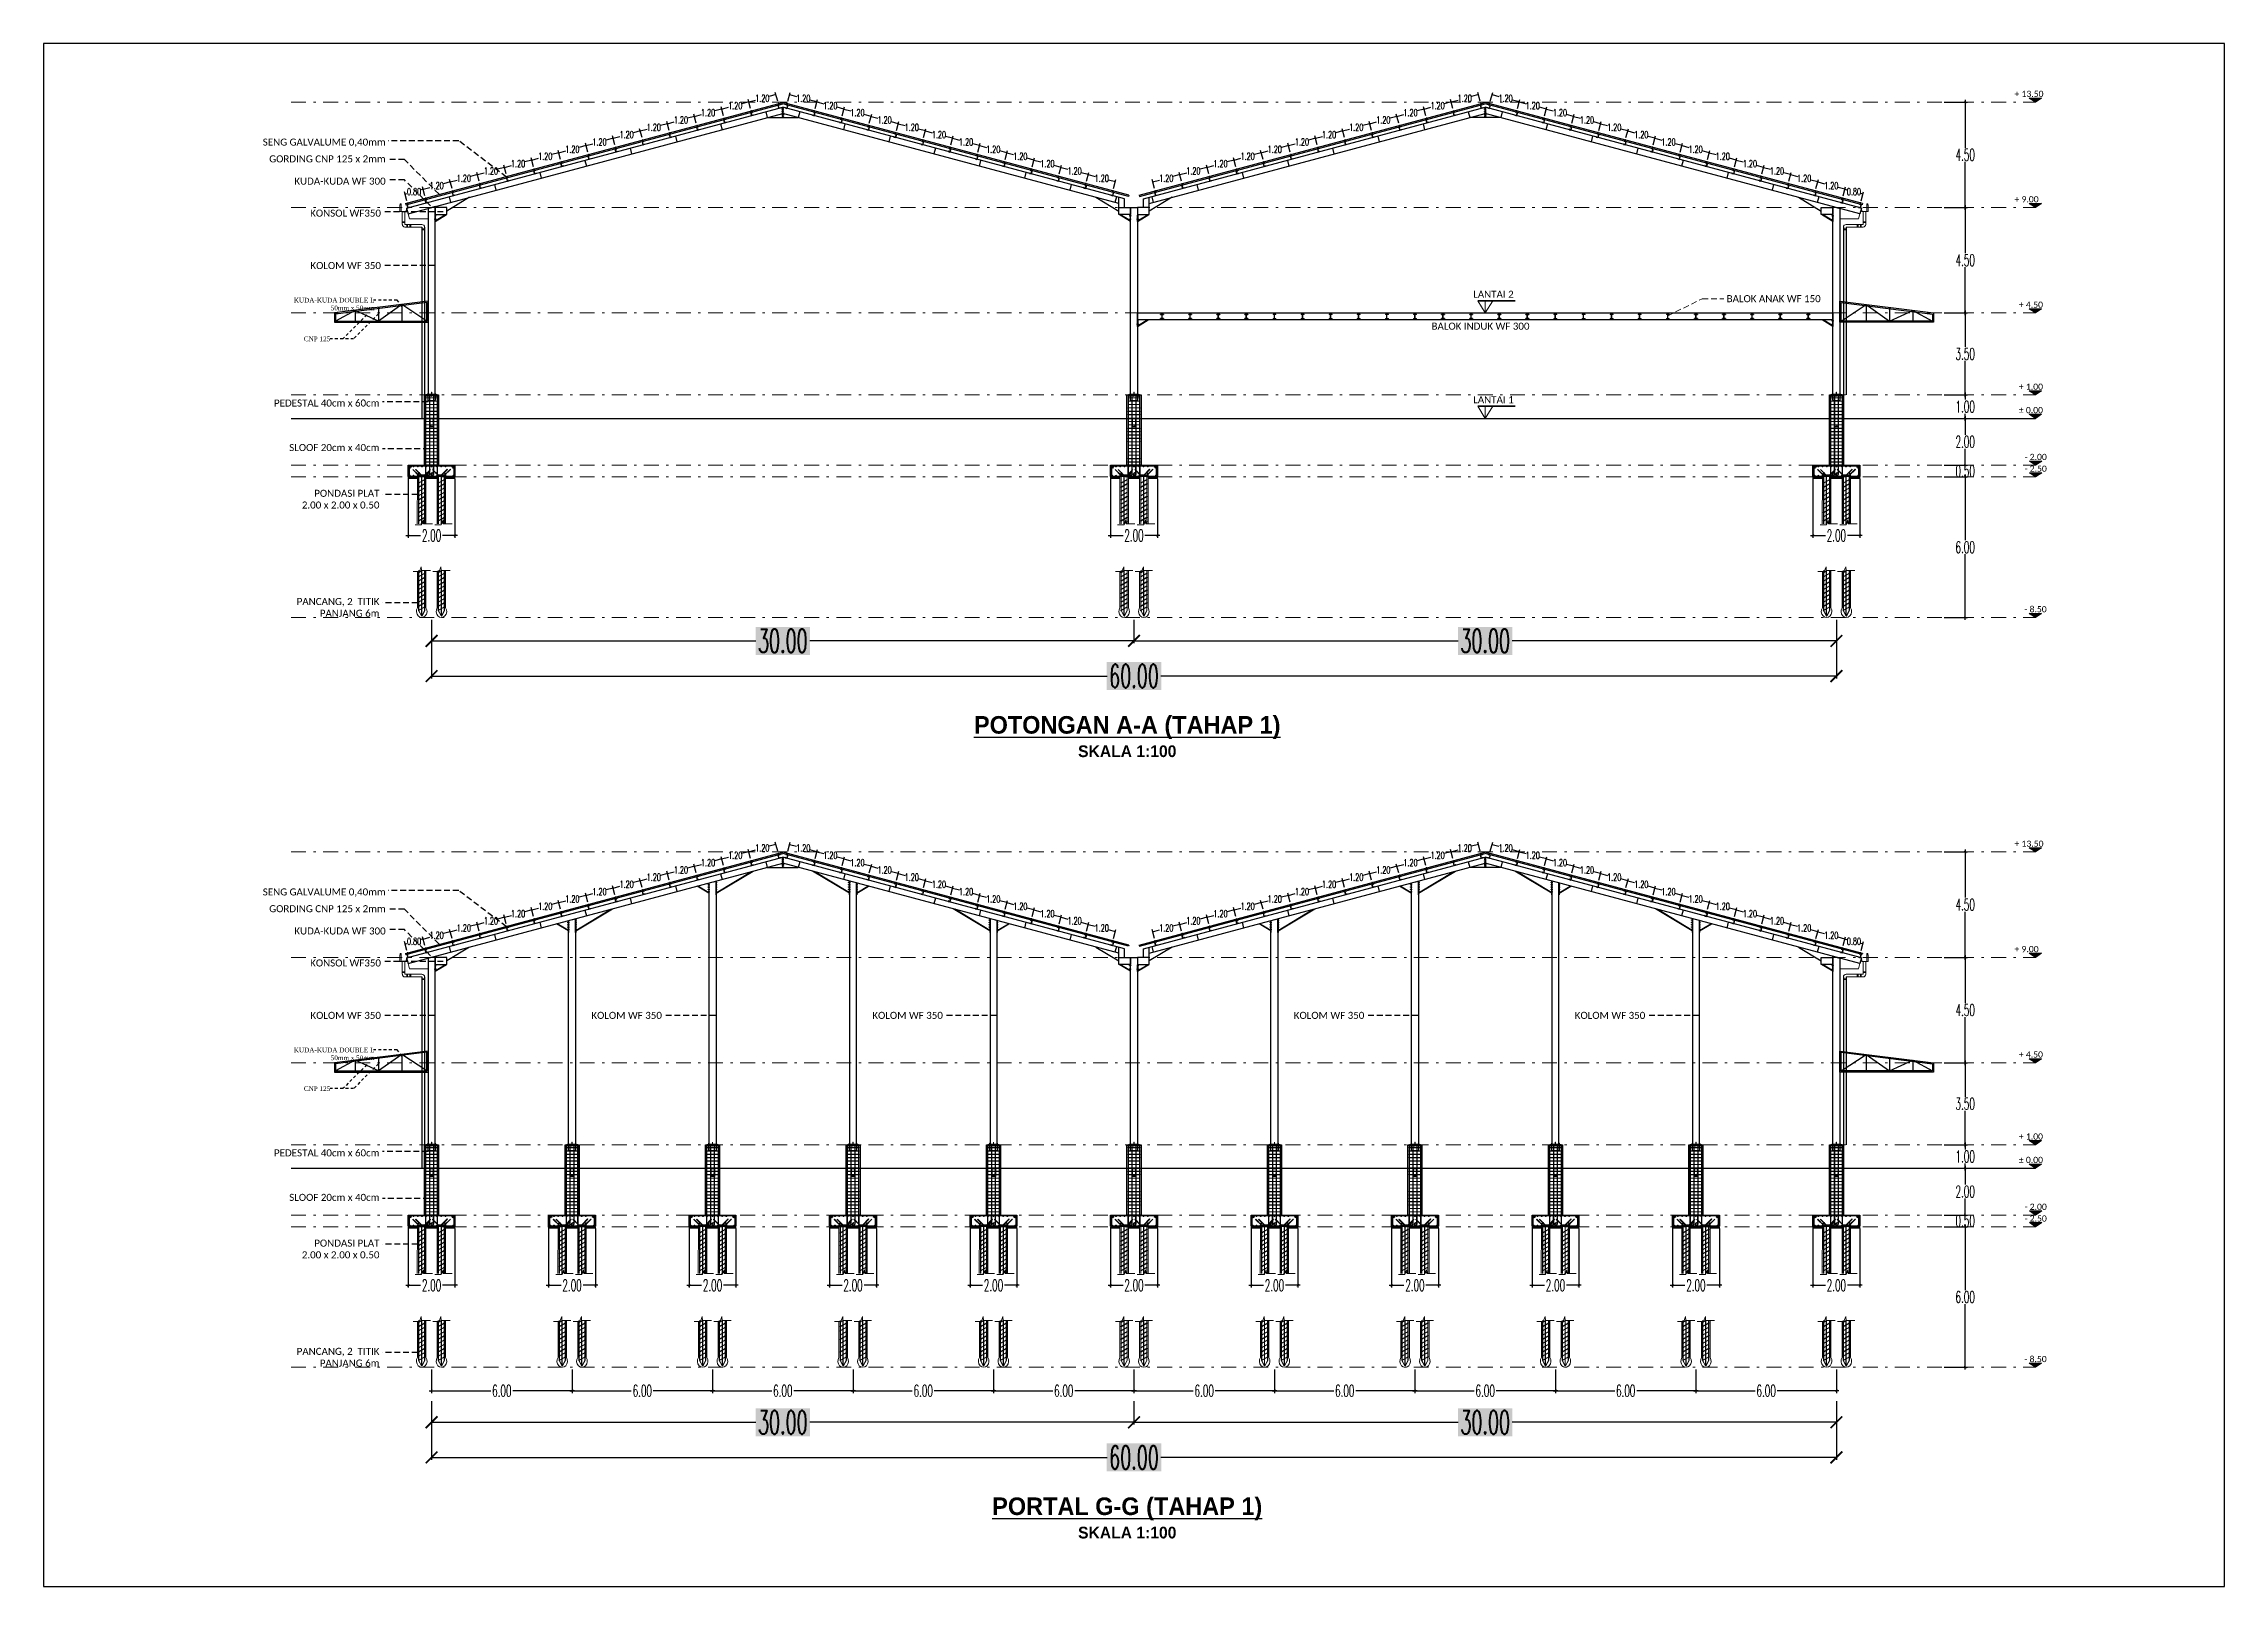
# Model space of a CAD drawing. Header units: millimetres. Extents: x 2175 to 3376, y 1504 to 1740.
# Drawn here: x 2985.7 to 3078.8, y 1615.3 to 1681.2 of the extents above; entities that cross this region are included whole.
import ezdxf

# ---------------------------------------------------------------- set-up
doc = ezdxf.new("R2010")
doc.units = ezdxf.units.MM
for name, pattern in [('DASHDOT2', [12.7, 6.35, -3.175, 0, -3.175]), ('DASHDOTX2', [50.8, 25.4, -12.7, 0, -12.7]), ('DASHED', [19.05, 12.7, -6.35]), ('HIDDEN', [0.375, 0.25, -0.125]), ('HIDDEN2', [0.1875, 0.125, -0.0625])]:
    doc.linetypes.add(name, pattern=pattern)
for name, color, linetype in [('A', 7, 'Continuous'), ('dinding baru', 142, 'Continuous'), ('GR', 7, 'Continuous'), ('KOP TEKS', 1, 'Continuous'), ('SUNGAI', 150, 'Continuous'), ('TEXT', 7, 'Continuous'), ('WF 150', 5, 'Continuous')]:
    doc.layers.add(name, color=color, linetype=linetype)
for name, color, linetype, lineweight in [('As Atap', 3, 'DASHDOTX2', 40), ('Garis Dim', 131, 'DASHED', 9), ('TANGGA', 223, 'Continuous', 9)]:
    doc.layers.add(name, color=color, linetype=linetype, lineweight=lineweight)
doc.layers.add('Layer2', color=7, linetype='DASHED', lineweight=40, true_color=0x238759)
doc.styles.add('-DIM2', font='simplex.shx', dxfattribs={"width": 0.55})
doc.styles.get("Standard").update_dxf_attribs({"font": 'arial.ttf'})
doc.dimstyles.new('DIMENSI MUSHOLLAH', dxfattribs={"dimtxt": 0.5, "dimasz": 0.1, "dimexe": 0.1, "dimexo": 0.1, "dimgap": 0.05, "dimtad": 0, "dimtih": 1, "dimtoh": 1, "dimzin": 0, "dimdsep": 46, "dimtxsty": '-DIM2', "dimblk": 'ARCHTICK', "dimcen": 0.3, "dimdle": 0.1, "dimclrd": 1, "dimclre": 1, "dimclrt": 2, "dimadec": 0, "dimazin": 0, "dimtfac": 1, "dimtix": 1, "dimtofl": 0, "dimtmove": 0, "dimatfit": 3, "dimldrblk": 'ARCHTICK', "dimfxl": 1, "dimtolj": 1, "dimtzin": 0, "dimarcsym": 0})
doc.dimstyles.new('DIMENSI POTONGAN', dxfattribs={"dimtxt": 0.3, "dimasz": 0.05, "dimexe": 0.1, "dimexo": 0.1, "dimgap": 0.05, "dimtad": 0, "dimtih": 1, "dimtoh": 1, "dimrnd": 0.0025, "dimzin": 0, "dimdsep": 46, "dimtxsty": '-DIM2', "dimblk": 'ARCHTICK', "dimcen": 0.1, "dimclrd": 1, "dimclre": 1, "dimclrt": 2, "dimadec": 0, "dimazin": 0, "dimtfac": 1, "dimtofl": 0, "dimtmove": 0, "dimatfit": 3, "dimldrblk": 'ARCHTICK', "dimfxl": 0.18, "dimtolj": 1, "dimtzin": 0, "dimarcsym": 0})
doc.dimstyles.new('DIMENSI WARNA 2.1', dxfattribs={"dimtxt": 1, "dimasz": 0.5, "dimexe": 0.1, "dimexo": 0.1, "dimgap": 0.05, "dimtad": 0, "dimtih": 1, "dimtoh": 1, "dimrnd": 0.0025, "dimzin": 0, "dimdsep": 46, "dimtxsty": '-DIM2', "dimblk": 'ARCHTICK', "dimcen": 0.1, "dimclrd": 1, "dimclre": 1, "dimclrt": 256, "dimadec": 0, "dimazin": 0, "dimtfac": 1, "dimtofl": 0, "dimtmove": 0, "dimatfit": 3, "dimldrblk": 'ARCHTICK', "dimfxl": 0.18, "dimtfill": 2, "dimtfillclr": 256, "dimtolj": 1, "dimtzin": 0, "dimarcsym": 0})

msp = doc.modelspace()

# ---------------------------------------------------------------- texts
at = {"color": 7, "lineweight": 5, "char_height": 0.26387, "width": 1.23764, "attachment_point": 1}
for s, insert in [('\\pxsm1,ql;{\\fCalibri Light|b0|i0|c0|p34;+ 13.50}', (3069.86, 1679.16)), ('\\pxsm1,ql;{\\fCalibri Light|b0|i0|c0|p34;+ 9.00}', (3069.86, 1674.66)), ('\\pxsm1,ql;{\\fCalibri Light|b0|i0|c0|p34;+ 4.50}', (3070.046, 1670.16)), ('\\pxsm1,ql;{\\fCalibri Light|b0|i0|c0|p34;+ 1.00}', (3070.046, 1666.66)), ('\\pxsm1,ql;{\\fCalibri Light|b0|i0|c0|p34;%%P 0.00}', (3070.046, 1665.66)), ('\\pxsm1,ql;{\\fCalibri Light|b0|i0|c0|p34;- 2.00}', (3070.288, 1663.66)), ('\\pxsm1,ql;{\\fCalibri Light|b0|i0|c0|p34;- 2.50}', (3070.288, 1663.16)), ('\\pxsm1,ql;{\\fCalibri Light|b0|i0|c0|p34;- 8.50}', (3070.283, 1657.16)), ('\\pxsm1,ql;{\\fCalibri Light|b0|i0|c0|p34;+ 13.50}', (3069.86, 1647.151)), ('\\pxsm1,ql;{\\fCalibri Light|b0|i0|c0|p34;+ 9.00}', (3069.86, 1642.651)), ('\\pxsm1,ql;{\\fCalibri Light|b0|i0|c0|p34;+ 4.50}', (3070.046, 1638.151)), ('\\pxsm1,ql;{\\fCalibri Light|b0|i0|c0|p34;+ 1.00}', (3070.046, 1634.651)), ('\\pxsm1,ql;{\\fCalibri Light|b0|i0|c0|p34;%%P 0.00}', (3070.046, 1633.651)), ('\\pxsm1,ql;{\\fCalibri Light|b0|i0|c0|p34;- 2.00}', (3070.288, 1631.651)), ('\\pxsm1,ql;{\\fCalibri Light|b0|i0|c0|p34;- 2.50}', (3070.288, 1631.151)), ('\\pxsm1,ql;{\\fCalibri Light|b0|i0|c0|p34;- 8.50}', (3070.283, 1625.151))]:
    msp.add_mtext(s, dxfattribs=dict(at, insert=insert))
at = {"char_height": 2.5, "width": 24.33741, "attachment_point": 1}
for s, insert in [('\\pxsm1,qc;{\\fBritannic Bold|b0|i0|c0|p34;\\H0.3x;\\LPOTONGAN A-A (TAHAP 1)\\H0.66667x;\\P\\lSKALA 1:100}', (3019.793, 1652.466)), ('\\pxsm1,qc;{\\fBritannic Bold|b0|i0|c0|p34;\\H0.3x;\\LPORTAL G-G (TAHAP 1)\\H0.66667x;\\P\\lSKALA 1:100}', (3019.793, 1619.11))]:
    msp.add_mtext(s, dxfattribs=dict(at, insert=insert))
at = {"layer": 'TEXT'}
for s, insert, char_height, width, attachment_point in [('\\pxqr;{\\fCalibri Light|b0|i0|c0|p34;SENG GALVALUME 0,40mm}', (3000.29, 1677.119), 0.3, 5.53205, 3), ('\\pxqr;{\\fCalibri Light|b0|i0|c0|p34;GORDING CNP 125 x 2mm}', (3000.29, 1676.402), 0.3, 5.53205, 3), ('\\pxqr;{\\fCalibri Light|b0|i0|c0|p34;KUDA-KUDA WF 300}', (3000.29, 1675.452), 0.3, 5.53205, 3), ('\\pxqr;{\\fCalibri Light|b0|i0|c0|p34;KONSOL WF350}', (3000.089, 1674.086), 0.3, 5.53205, 3), ('\\pxqr;{\\fCalibri Light|b0|i0|c0|p34;KOLOM WF 350}', (3000.088, 1671.849), 0.3, 5.53205, 3), ('\\pxqr;{\\fCentury|b0|i0|c0|p18;KUDA-KUDA DOUBLE L \\P50mm x 50mm}', (2996.455, 1670.321), 0.2, 3.35495, 1), ('\\pxqc;{\\fCalibri Light|b0|i0|c0|p34;LANTAI 2}', (3045.932, 1670.622), 0.3, 3.34191, 1), ('\\pxqr;{\\fCalibri Light|b0|i0|c0|p34;BALOK ANAK WF 150}', (3057.54, 1670.435), 0.3, 4.04085, 1), ('\\pxqc;{\\fCalibri Light|b0|i0|c0|p34;BALOK INDUK WF 300}', (3049.238, 1669.26), 0.3, 4.37603, 3), ('\\pxqr;{\\fCentury|b0|i0|c0|p18;CNP 125}', (2994.741, 1668.67), 0.2, 3.18247, 1), ('\\pxqr;{\\fCalibri Light|b0|i0|c0|p34;PEDESTAL 40cm x 60cm}', (3000.025, 1665.98), 0.3, 5.53205, 3), ('\\pxqc;{\\fCalibri Light|b0|i0|c0|p34;LANTAI 1}', (3045.932, 1666.122), 0.3, 3.34191, 1), ('\\pxqr;{\\fCalibri Light|b0|i0|c0|p34;SLOOF 20cm x 40cm}', (3000.025, 1664.079), 0.3, 5.53205, 3), ('{\\fCalibri Light|b0|i0|c0|p34;PONDASI PLAT\\P2.00 x 2.00 x 0.50}', (3000.025, 1662.126), 0.3, 5.53205, 3), ('{\\fCalibri Light|b0|i0|c0|p34;PANCANG, 2  TITIK\\PPANJANG 6m}', (3000.025, 1657.506), 0.3, 5.53205, 3), ('\\pxqr;{\\fCalibri Light|b0|i0|c0|p34;SENG GALVALUME 0,40mm}', (3000.29, 1645.109), 0.3, 5.53205, 3), ('\\pxqr;{\\fCalibri Light|b0|i0|c0|p34;GORDING CNP 125 x 2mm}', (3000.29, 1644.393), 0.3, 5.53205, 3), ('\\pxqr;{\\fCalibri Light|b0|i0|c0|p34;KUDA-KUDA WF 300}', (3000.29, 1643.442), 0.3, 5.53205, 3), ('\\pxqr;{\\fCalibri Light|b0|i0|c0|p34;KONSOL WF350}', (3000.089, 1642.077), 0.3, 5.53205, 3), ('\\pxqr;{\\fCalibri Light|b0|i0|c0|p34;KOLOM WF 350}', (3000.088, 1639.84), 0.3, 5.53205, 3), ('\\pxqr;{\\fCalibri Light|b0|i0|c0|p34;KOLOM WF 350}', (3012.088, 1639.84), 0.3, 5.53205, 3), ('\\pxqr;{\\fCalibri Light|b0|i0|c0|p34;KOLOM WF 350}', (3024.088, 1639.84), 0.3, 5.53205, 3), ('\\pxqr;{\\fCalibri Light|b0|i0|c0|p34;KOLOM WF 350}', (3042.088, 1639.84), 0.3, 5.53205, 3), ('\\pxqr;{\\fCalibri Light|b0|i0|c0|p34;KOLOM WF 350}', (3054.088, 1639.84), 0.3, 5.53205, 3), ('\\pxqr;{\\fCentury|b0|i0|c0|p18;KUDA-KUDA DOUBLE L \\P50mm x 50mm}', (2996.455, 1638.312), 0.2, 3.35495, 1), ('\\pxqr;{\\fCentury|b0|i0|c0|p18;CNP 125}', (2994.741, 1636.661), 0.2, 3.18247, 1), ('\\pxqr;{\\fCalibri Light|b0|i0|c0|p34;PEDESTAL 40cm x 60cm}', (3000.025, 1633.97), 0.3, 5.53205, 3), ('\\pxqr;{\\fCalibri Light|b0|i0|c0|p34;SLOOF 20cm x 40cm}', (3000.025, 1632.07), 0.3, 5.53205, 3), ('{\\fCalibri Light|b0|i0|c0|p34;PONDASI PLAT\\P2.00 x 2.00 x 0.50}', (3000.025, 1630.117), 0.3, 5.53205, 3), ('{\\fCalibri Light|b0|i0|c0|p34;PANCANG, 2  TITIK\\PPANJANG 6m}', (3000.025, 1625.497), 0.3, 5.53205, 3)]:
    msp.add_mtext(s, dxfattribs=dict(at, insert=insert, char_height=char_height, width=width, attachment_point=attachment_point))

# ---------------------------------------------------------------- blocks, each defined once
blk = doc.blocks.new('_ArchTick')
at = {"color": 0, "linetype": 'ByBlock', "const_width": 0.15}
blk.add_lwpolyline([(-0.5, -0.5), (0.5, 0.5)], dxfattribs=at)
blk = doc.blocks.new('*D958')
at = {"layer": 'Defpoints', "color": 0, "transparency": 16777216}
for p in [(3002.251, 1656.675), (3032.251, 1656.675), (3032.251, 1655.675)]:
    blk.add_point(p, dxfattribs=at)
at = {"layer": 'GR', "color": 1, "lineweight": -2, "transparency": 16777216}
for p, q in [((3002.251, 1656.575), (3002.251, 1655.575)), ((3032.251, 1656.575), (3032.251, 1655.575)), ((3002.251, 1655.675), (3016.101, 1655.675)), ((3032.251, 1655.675), (3018.401, 1655.675))]:
    blk.add_line(p, q, dxfattribs=at)
at = {"layer": 'GR', "color": 1, "lineweight": -2, "transparency": 16777216, "xscale": 0.5, "yscale": 0.5, "zscale": 0.5, "rotation": 180}
blk.add_blockref('_ArchTick', (3002.251, 1655.675), dxfattribs=at)
at = {"layer": 'GR', "color": 1, "lineweight": -2, "transparency": 16777216, "xscale": 0.5, "yscale": 0.5, "zscale": 0.5}
blk.add_blockref('_ArchTick', (3032.251, 1655.675), dxfattribs=at)
at = {"layer": 'GR', "color": 240, "transparency": 16777216, "insert": (3017.251, 1655.675), "char_height": 1, "attachment_point": 5, "style": '-DIM2', "bg_fill": 1, "box_fill_scale": 1.1, "bg_fill_color": 256, "bg_fill_true_color": 16180224, "bg_fill_transparency": 0}
blk.add_mtext('\\A1;30.00', dxfattribs=at)
blk = doc.blocks.new('*D959')
at = {"layer": 'Defpoints', "color": 0, "transparency": 16777216}
for p in [(3032.251, 1656.675), (3062.251, 1656.675), (3032.251, 1655.675)]:
    blk.add_point(p, dxfattribs=at)
at = {"layer": 'GR', "color": 1, "lineweight": -2, "transparency": 16777216}
for p, q in [((3032.251, 1656.575), (3032.251, 1655.575)), ((3062.251, 1656.575), (3062.251, 1655.575)), ((3032.251, 1655.675), (3046.101, 1655.675)), ((3062.251, 1655.675), (3048.401, 1655.675))]:
    blk.add_line(p, q, dxfattribs=at)
at = {"layer": 'GR', "color": 1, "lineweight": -2, "transparency": 16777216, "xscale": 0.5, "yscale": 0.5, "zscale": 0.5, "rotation": 180}
blk.add_blockref('_ArchTick', (3032.251, 1655.675), dxfattribs=at)
at = {"layer": 'GR', "color": 1, "lineweight": -2, "transparency": 16777216, "xscale": 0.5, "yscale": 0.5, "zscale": 0.5}
blk.add_blockref('_ArchTick', (3062.251, 1655.675), dxfattribs=at)
at = {"layer": 'GR', "color": 240, "transparency": 16777216, "insert": (3047.251, 1655.675), "char_height": 1, "attachment_point": 5, "style": '-DIM2', "bg_fill": 1, "box_fill_scale": 1.1, "bg_fill_color": 256, "bg_fill_true_color": 16180224, "bg_fill_transparency": 0}
blk.add_mtext('\\A1;30.00', dxfattribs=at)
blk = doc.blocks.new('*D1265')
at = {"layer": 'Defpoints', "color": 0, "transparency": 16777216}
for p in [(3017.443, 1678.616), (3018.704, 1678.685), (3018.602, 1678.306)]:
    blk.add_point(p, dxfattribs=at)
at = {"layer": 'TANGGA', "color": 1, "lineweight": -2, "transparency": 16777216}
for p, q in [((3017.469, 1678.713), (3017.57, 1679.092)), ((3017.544, 1678.996), (3017.838, 1678.917)), ((3018.704, 1678.685), (3018.41, 1678.764)), ((3018.628, 1678.402), (3018.729, 1678.782))]:
    blk.add_line(p, q, dxfattribs=at)
at = {"layer": 'TANGGA', "color": 1, "lineweight": -2, "transparency": 16777216, "xscale": 0.05, "yscale": 0.05, "zscale": 0.05}
for p, rotation in [((3017.544, 1678.996), 164.9999999999756), ((3018.704, 1678.685), 344.9999999999756)]:
    blk.add_blockref('_ArchTick', p, dxfattribs=dict(at, rotation=rotation))
at = {"layer": 'TANGGA', "color": 2, "transparency": 16777216, "insert": (3018.124, 1678.84), "char_height": 0.3, "attachment_point": 5, "style": '-DIM2'}
blk.add_mtext('\\A1;1.20', dxfattribs=at)
blk = doc.blocks.new('*D961')
at = {"layer": 'Defpoints', "color": 0, "transparency": 16777216}
for p in [(3018.602, 1678.306), (3019.761, 1677.995), (3019.863, 1678.375)]:
    blk.add_point(p, dxfattribs=at)
at = {"layer": 'TANGGA', "color": 1, "lineweight": -2, "transparency": 16777216}
for p, q in [((3018.628, 1678.402), (3018.729, 1678.782)), ((3018.704, 1678.685), (3018.997, 1678.606)), ((3019.863, 1678.375), (3019.569, 1678.453)), ((3019.787, 1678.092), (3019.889, 1678.471))]:
    blk.add_line(p, q, dxfattribs=at)
at = {"layer": 'TANGGA', "color": 1, "lineweight": -2, "transparency": 16777216, "xscale": 0.05, "yscale": 0.05, "zscale": 0.05}
for p, rotation in [((3018.704, 1678.685), 164.9999999999965), ((3019.863, 1678.375), 344.9999999999965)]:
    blk.add_blockref('_ArchTick', p, dxfattribs=dict(at, rotation=rotation))
at = {"layer": 'TANGGA', "color": 2, "transparency": 16777216, "insert": (3019.283, 1678.53), "char_height": 0.3, "attachment_point": 5, "style": '-DIM2'}
blk.add_mtext('\\A1;1.20', dxfattribs=at)
blk = doc.blocks.new('*D962')
at = {"layer": 'Defpoints', "color": 0, "transparency": 16777216}
for p in [(3019.761, 1677.995), (3020.92, 1677.684), (3021.022, 1678.064)]:
    blk.add_point(p, dxfattribs=at)
at = {"layer": 'TANGGA', "color": 1, "lineweight": -2, "transparency": 16777216}
for p, q in [((3019.787, 1678.092), (3019.889, 1678.471)), ((3019.863, 1678.375), (3020.157, 1678.296)), ((3021.022, 1678.064), (3020.728, 1678.143)), ((3020.946, 1677.781), (3021.048, 1678.161))]:
    blk.add_line(p, q, dxfattribs=at)
at = {"layer": 'TANGGA', "color": 1, "lineweight": -2, "transparency": 16777216, "xscale": 0.05, "yscale": 0.05, "zscale": 0.05}
for p, rotation in [((3019.863, 1678.375), 164.9999999999965), ((3021.022, 1678.064), 344.9999999999965)]:
    blk.add_blockref('_ArchTick', p, dxfattribs=dict(at, rotation=rotation))
at = {"layer": 'TANGGA', "color": 2, "transparency": 16777216, "insert": (3020.442, 1678.219), "char_height": 0.3, "attachment_point": 5, "style": '-DIM2'}
blk.add_mtext('\\A1;1.20', dxfattribs=at)
blk = doc.blocks.new('*D963')
at = {"layer": 'Defpoints', "color": 0, "transparency": 16777216}
for p in [(3020.92, 1677.684), (3022.181, 1677.753), (3022.079, 1677.374)]:
    blk.add_point(p, dxfattribs=at)
at = {"layer": 'TANGGA', "color": 1, "lineweight": -2, "transparency": 16777216}
for p, q in [((3020.946, 1677.781), (3021.048, 1678.161)), ((3021.022, 1678.064), (3021.316, 1677.985)), ((3022.181, 1677.753), (3021.887, 1677.832)), ((3022.105, 1677.47), (3022.207, 1677.85))]:
    blk.add_line(p, q, dxfattribs=at)
at = {"layer": 'TANGGA', "color": 1, "lineweight": -2, "transparency": 16777216, "xscale": 0.05, "yscale": 0.05, "zscale": 0.05}
for p, rotation in [((3021.022, 1678.064), 164.9999999999756), ((3022.181, 1677.753), 344.9999999999756)]:
    blk.add_blockref('_ArchTick', p, dxfattribs=dict(at, rotation=rotation))
at = {"layer": 'TANGGA', "color": 2, "transparency": 16777216, "insert": (3021.601, 1677.909), "char_height": 0.3, "attachment_point": 5, "style": '-DIM2'}
blk.add_mtext('\\A1;1.20', dxfattribs=at)
blk = doc.blocks.new('*D964')
at = {"layer": 'Defpoints', "color": 0, "transparency": 16777216}
for p in [(3022.079, 1677.374), (3023.238, 1677.063), (3023.34, 1677.443)]:
    blk.add_point(p, dxfattribs=at)
at = {"layer": 'TANGGA', "color": 1, "lineweight": -2, "transparency": 16777216}
for p, q in [((3022.105, 1677.47), (3022.207, 1677.85)), ((3022.181, 1677.753), (3022.475, 1677.675)), ((3023.34, 1677.443), (3023.046, 1677.522)), ((3023.264, 1677.16), (3023.366, 1677.539))]:
    blk.add_line(p, q, dxfattribs=at)
at = {"layer": 'TANGGA', "color": 1, "lineweight": -2, "transparency": 16777216, "xscale": 0.05, "yscale": 0.05, "zscale": 0.05}
for p, rotation in [((3022.181, 1677.753), 164.9999999999965), ((3023.34, 1677.443), 344.9999999999965)]:
    blk.add_blockref('_ArchTick', p, dxfattribs=dict(at, rotation=rotation))
at = {"layer": 'TANGGA', "color": 2, "transparency": 16777216, "insert": (3022.76, 1677.598), "char_height": 0.3, "attachment_point": 5, "style": '-DIM2'}
blk.add_mtext('\\A1;1.20', dxfattribs=at)
blk = doc.blocks.new('*D965')
at = {"layer": 'Defpoints', "color": 0, "transparency": 16777216}
for p in [(3023.238, 1677.063), (3024.397, 1676.753), (3024.499, 1677.132)]:
    blk.add_point(p, dxfattribs=at)
at = {"layer": 'TANGGA', "color": 1, "lineweight": -2, "transparency": 16777216}
for p, q in [((3023.264, 1677.16), (3023.366, 1677.539)), ((3023.34, 1677.443), (3023.634, 1677.364)), ((3024.499, 1677.132), (3024.205, 1677.211)), ((3024.423, 1676.849), (3024.525, 1677.229))]:
    blk.add_line(p, q, dxfattribs=at)
at = {"layer": 'TANGGA', "color": 1, "lineweight": -2, "transparency": 16777216, "xscale": 0.05, "yscale": 0.05, "zscale": 0.05}
for p, rotation in [((3023.34, 1677.443), 164.9999999999965), ((3024.499, 1677.132), 344.9999999999965)]:
    blk.add_blockref('_ArchTick', p, dxfattribs=dict(at, rotation=rotation))
at = {"layer": 'TANGGA', "color": 2, "transparency": 16777216, "insert": (3023.92, 1677.288), "char_height": 0.3, "attachment_point": 5, "style": '-DIM2'}
blk.add_mtext('\\A1;1.20', dxfattribs=at)
blk = doc.blocks.new('*D966')
at = {"layer": 'Defpoints', "color": 0, "transparency": 16777216}
for p in [(3024.397, 1676.753), (3025.658, 1676.822), (3025.557, 1676.442)]:
    blk.add_point(p, dxfattribs=at)
at = {"layer": 'TANGGA', "color": 1, "lineweight": -2, "transparency": 16777216}
for p, q in [((3024.423, 1676.849), (3024.525, 1677.229)), ((3024.499, 1677.132), (3024.793, 1677.054)), ((3025.658, 1676.822), (3025.364, 1676.9)), ((3025.582, 1676.539), (3025.684, 1676.918))]:
    blk.add_line(p, q, dxfattribs=at)
at = {"layer": 'TANGGA', "color": 1, "lineweight": -2, "transparency": 16777216, "xscale": 0.05, "yscale": 0.05, "zscale": 0.05}
for p, rotation in [((3024.499, 1677.132), 164.9999999999965), ((3025.658, 1676.822), 344.9999999999965)]:
    blk.add_blockref('_ArchTick', p, dxfattribs=dict(at, rotation=rotation))
at = {"layer": 'TANGGA', "color": 2, "transparency": 16777216, "insert": (3025.079, 1676.977), "char_height": 0.3, "attachment_point": 5, "style": '-DIM2'}
blk.add_mtext('\\A1;1.20', dxfattribs=at)
blk = doc.blocks.new('*D967')
at = {"layer": 'Defpoints', "color": 0, "transparency": 16777216}
for p in [(3025.557, 1676.442), (3026.716, 1676.132), (3026.817, 1676.511)]:
    blk.add_point(p, dxfattribs=at)
at = {"layer": 'TANGGA', "color": 1, "lineweight": -2, "transparency": 16777216}
for p, q in [((3025.582, 1676.539), (3025.684, 1676.918)), ((3025.658, 1676.822), (3025.952, 1676.743)), ((3026.817, 1676.511), (3026.524, 1676.59)), ((3026.742, 1676.228), (3026.843, 1676.608))]:
    blk.add_line(p, q, dxfattribs=at)
at = {"layer": 'TANGGA', "color": 1, "lineweight": -2, "transparency": 16777216, "xscale": 0.05, "yscale": 0.05, "zscale": 0.05}
for p, rotation in [((3025.658, 1676.822), 164.9999999999756), ((3026.817, 1676.511), 344.9999999999756)]:
    blk.add_blockref('_ArchTick', p, dxfattribs=dict(at, rotation=rotation))
at = {"layer": 'TANGGA', "color": 2, "transparency": 16777216, "insert": (3026.238, 1676.666), "char_height": 0.3, "attachment_point": 5, "style": '-DIM2'}
blk.add_mtext('\\A1;1.20', dxfattribs=at)
blk = doc.blocks.new('*D968')
at = {"layer": 'Defpoints', "color": 0, "transparency": 16777216}
for p in [(3026.716, 1676.132), (3027.875, 1675.821), (3027.976, 1676.201)]:
    blk.add_point(p, dxfattribs=at)
at = {"layer": 'TANGGA', "color": 1, "lineweight": -2, "transparency": 16777216}
for p, q in [((3026.742, 1676.228), (3026.843, 1676.608)), ((3026.817, 1676.511), (3027.111, 1676.432)), ((3027.976, 1676.201), (3027.683, 1676.279)), ((3027.901, 1675.918), (3028.002, 1676.297))]:
    blk.add_line(p, q, dxfattribs=at)
at = {"layer": 'TANGGA', "color": 1, "lineweight": -2, "transparency": 16777216, "xscale": 0.05, "yscale": 0.05, "zscale": 0.05}
for p, rotation in [((3026.817, 1676.511), 164.9999999999965), ((3027.976, 1676.201), 344.9999999999965)]:
    blk.add_blockref('_ArchTick', p, dxfattribs=dict(at, rotation=rotation))
at = {"layer": 'TANGGA', "color": 2, "transparency": 16777216, "insert": (3027.397, 1676.356), "char_height": 0.3, "attachment_point": 5, "style": '-DIM2'}
blk.add_mtext('\\A1;1.20', dxfattribs=at)
blk = doc.blocks.new('*D969')
at = {"layer": 'Defpoints', "color": 0, "transparency": 16777216}
for p in [(3027.875, 1675.821), (3029.136, 1675.89), (3029.034, 1675.51)]:
    blk.add_point(p, dxfattribs=at)
at = {"layer": 'TANGGA', "color": 1, "lineweight": -2, "transparency": 16777216}
for p, q in [((3027.901, 1675.918), (3028.002, 1676.297)), ((3027.976, 1676.201), (3028.27, 1676.122)), ((3029.136, 1675.89), (3028.842, 1675.969)), ((3029.06, 1675.607), (3029.161, 1675.987))]:
    blk.add_line(p, q, dxfattribs=at)
at = {"layer": 'TANGGA', "color": 1, "lineweight": -2, "transparency": 16777216, "xscale": 0.05, "yscale": 0.05, "zscale": 0.05}
for p, rotation in [((3027.976, 1676.201), 164.9999999999965), ((3029.136, 1675.89), 344.9999999999965)]:
    blk.add_blockref('_ArchTick', p, dxfattribs=dict(at, rotation=rotation))
at = {"layer": 'TANGGA', "color": 2, "transparency": 16777216, "insert": (3028.556, 1676.045), "char_height": 0.3, "attachment_point": 5, "style": '-DIM2'}
blk.add_mtext('\\A1;1.20', dxfattribs=at)
blk = doc.blocks.new('*D970')
at = {"layer": 'Defpoints', "color": 0, "transparency": 16777216}
for p in [(3029.034, 1675.51), (3030.193, 1675.2), (3030.295, 1675.579)]:
    blk.add_point(p, dxfattribs=at)
at = {"layer": 'TANGGA', "color": 1, "lineweight": -2, "transparency": 16777216}
for p, q in [((3029.06, 1675.607), (3029.161, 1675.987)), ((3029.136, 1675.89), (3029.429, 1675.811)), ((3030.295, 1675.579), (3030.001, 1675.658)), ((3030.219, 1675.296), (3030.321, 1675.676))]:
    blk.add_line(p, q, dxfattribs=at)
at = {"layer": 'TANGGA', "color": 1, "lineweight": -2, "transparency": 16777216, "xscale": 0.05, "yscale": 0.05, "zscale": 0.05}
for p, rotation in [((3029.136, 1675.89), 164.9999999999965), ((3030.295, 1675.579), 344.9999999999965)]:
    blk.add_blockref('_ArchTick', p, dxfattribs=dict(at, rotation=rotation))
at = {"layer": 'TANGGA', "color": 2, "transparency": 16777216, "insert": (3029.715, 1675.735), "char_height": 0.3, "attachment_point": 5, "style": '-DIM2'}
blk.add_mtext('\\A1;1.20', dxfattribs=at)
blk = doc.blocks.new('*D971')
at = {"layer": 'Defpoints', "color": 0, "transparency": 16777216}
for p in [(3030.193, 1675.2), (3031.352, 1674.889), (3031.454, 1675.269)]:
    blk.add_point(p, dxfattribs=at)
at = {"layer": 'TANGGA', "color": 1, "lineweight": -2, "transparency": 16777216}
for p, q in [((3030.219, 1675.296), (3030.321, 1675.676)), ((3030.295, 1675.579), (3030.589, 1675.501)), ((3031.454, 1675.269), (3031.16, 1675.347)), ((3031.378, 1674.986), (3031.48, 1675.365))]:
    blk.add_line(p, q, dxfattribs=at)
at = {"layer": 'TANGGA', "color": 1, "lineweight": -2, "transparency": 16777216, "xscale": 0.05, "yscale": 0.05, "zscale": 0.05}
for p, rotation in [((3030.295, 1675.579), 164.9999999999756), ((3031.454, 1675.269), 344.9999999999756)]:
    blk.add_blockref('_ArchTick', p, dxfattribs=dict(at, rotation=rotation))
at = {"layer": 'TANGGA', "color": 2, "transparency": 16777216, "insert": (3030.874, 1675.424), "char_height": 0.3, "attachment_point": 5, "style": '-DIM2'}
blk.add_mtext('\\A1;1.20', dxfattribs=at)
blk = doc.blocks.new('*D972')
at = {"layer": 'Defpoints', "color": 0, "transparency": 16777216}
for p in [(3045.799, 1678.685), (3047.059, 1678.616), (3045.9, 1678.306)]:
    blk.add_point(p, dxfattribs=at)
at = {"layer": 'TANGGA', "color": 1, "lineweight": -2, "transparency": 16777216}
for p, q in [((3045.874, 1678.402), (3045.773, 1678.782)), ((3045.799, 1678.685), (3046.092, 1678.764)), ((3046.958, 1678.996), (3046.664, 1678.917)), ((3047.034, 1678.713), (3046.932, 1679.092))]:
    blk.add_line(p, q, dxfattribs=at)
at = {"layer": 'TANGGA', "color": 1, "lineweight": -2, "transparency": 16777216, "xscale": 0.05, "yscale": 0.05, "zscale": 0.05}
for p, rotation in [((3045.799, 1678.685), 195.0000000000244), ((3046.958, 1678.996), 15.00000000002441)]:
    blk.add_blockref('_ArchTick', p, dxfattribs=dict(at, rotation=rotation))
at = {"layer": 'TANGGA', "color": 2, "transparency": 16777216, "insert": (3046.378, 1678.84), "char_height": 0.3, "attachment_point": 5, "style": '-DIM2'}
blk.add_mtext('\\A1;1.20', dxfattribs=at)
blk = doc.blocks.new('*D973')
at = {"layer": 'Defpoints', "color": 0, "transparency": 16777216}
for p in [(3044.639, 1678.375), (3044.741, 1677.995), (3045.9, 1678.306)]:
    blk.add_point(p, dxfattribs=at)
at = {"layer": 'TANGGA', "color": 1, "lineweight": -2, "transparency": 16777216}
for p, q in [((3044.715, 1678.092), (3044.614, 1678.471)), ((3044.639, 1678.375), (3044.933, 1678.453)), ((3045.799, 1678.685), (3045.505, 1678.606)), ((3045.874, 1678.402), (3045.773, 1678.782))]:
    blk.add_line(p, q, dxfattribs=at)
at = {"layer": 'TANGGA', "color": 1, "lineweight": -2, "transparency": 16777216, "xscale": 0.05, "yscale": 0.05, "zscale": 0.05}
for p, rotation in [((3044.639, 1678.375), 195.0000000000034), ((3045.799, 1678.685), 15.00000000000346)]:
    blk.add_blockref('_ArchTick', p, dxfattribs=dict(at, rotation=rotation))
at = {"layer": 'TANGGA', "color": 2, "transparency": 16777216, "insert": (3045.219, 1678.53), "char_height": 0.3, "attachment_point": 5, "style": '-DIM2'}
blk.add_mtext('\\A1;1.20', dxfattribs=at)
blk = doc.blocks.new('*D974')
at = {"layer": 'Defpoints', "color": 0, "transparency": 16777216}
for p in [(3043.48, 1678.064), (3043.582, 1677.684), (3044.741, 1677.995)]:
    blk.add_point(p, dxfattribs=at)
at = {"layer": 'TANGGA', "color": 1, "lineweight": -2, "transparency": 16777216}
for p, q in [((3044.715, 1678.092), (3044.614, 1678.471)), ((3043.556, 1677.781), (3043.454, 1678.161)), ((3043.48, 1678.064), (3043.774, 1678.143)), ((3044.639, 1678.375), (3044.346, 1678.296))]:
    blk.add_line(p, q, dxfattribs=at)
at = {"layer": 'TANGGA', "color": 1, "lineweight": -2, "transparency": 16777216, "xscale": 0.05, "yscale": 0.05, "zscale": 0.05}
for p, rotation in [((3044.639, 1678.375), 15.00000000000346), ((3043.48, 1678.064), 195.0000000000034)]:
    blk.add_blockref('_ArchTick', p, dxfattribs=dict(at, rotation=rotation))
at = {"layer": 'TANGGA', "color": 2, "transparency": 16777216, "insert": (3044.06, 1678.219), "char_height": 0.3, "attachment_point": 5, "style": '-DIM2'}
blk.add_mtext('\\A1;1.20', dxfattribs=at)
blk = doc.blocks.new('*D975')
at = {"layer": 'Defpoints', "color": 0, "transparency": 16777216}
for p in [(3042.321, 1677.753), (3043.582, 1677.684), (3042.423, 1677.374)]:
    blk.add_point(p, dxfattribs=at)
at = {"layer": 'TANGGA', "color": 1, "lineweight": -2, "transparency": 16777216}
for p, q in [((3042.397, 1677.47), (3042.295, 1677.85)), ((3042.321, 1677.753), (3042.615, 1677.832)), ((3043.48, 1678.064), (3043.187, 1677.985)), ((3043.556, 1677.781), (3043.454, 1678.161))]:
    blk.add_line(p, q, dxfattribs=at)
at = {"layer": 'TANGGA', "color": 1, "lineweight": -2, "transparency": 16777216, "xscale": 0.05, "yscale": 0.05, "zscale": 0.05}
for p, rotation in [((3042.321, 1677.753), 195.0000000000244), ((3043.48, 1678.064), 15.00000000002441)]:
    blk.add_blockref('_ArchTick', p, dxfattribs=dict(at, rotation=rotation))
at = {"layer": 'TANGGA', "color": 2, "transparency": 16777216, "insert": (3042.901, 1677.909), "char_height": 0.3, "attachment_point": 5, "style": '-DIM2'}
blk.add_mtext('\\A1;1.20', dxfattribs=at)
blk = doc.blocks.new('*D976')
at = {"layer": 'Defpoints', "color": 0, "transparency": 16777216}
for p in [(3041.162, 1677.443), (3041.264, 1677.063), (3042.423, 1677.374)]:
    blk.add_point(p, dxfattribs=at)
at = {"layer": 'TANGGA', "color": 1, "lineweight": -2, "transparency": 16777216}
for p, q in [((3041.238, 1677.16), (3041.136, 1677.539)), ((3041.162, 1677.443), (3041.456, 1677.522)), ((3042.321, 1677.753), (3042.027, 1677.675)), ((3042.397, 1677.47), (3042.295, 1677.85))]:
    blk.add_line(p, q, dxfattribs=at)
at = {"layer": 'TANGGA', "color": 1, "lineweight": -2, "transparency": 16777216, "xscale": 0.05, "yscale": 0.05, "zscale": 0.05}
for p, rotation in [((3041.162, 1677.443), 195.0000000000034), ((3042.321, 1677.753), 15.00000000000346)]:
    blk.add_blockref('_ArchTick', p, dxfattribs=dict(at, rotation=rotation))
at = {"layer": 'TANGGA', "color": 2, "transparency": 16777216, "insert": (3041.742, 1677.598), "char_height": 0.3, "attachment_point": 5, "style": '-DIM2'}
blk.add_mtext('\\A1;1.20', dxfattribs=at)
blk = doc.blocks.new('*D977')
at = {"layer": 'Defpoints', "color": 0, "transparency": 16777216}
for p in [(3040.003, 1677.132), (3040.105, 1676.753), (3041.264, 1677.063)]:
    blk.add_point(p, dxfattribs=at)
at = {"layer": 'TANGGA', "color": 1, "lineweight": -2, "transparency": 16777216}
for p, q in [((3041.238, 1677.16), (3041.136, 1677.539)), ((3040.079, 1676.849), (3039.977, 1677.229)), ((3040.003, 1677.132), (3040.297, 1677.211)), ((3041.162, 1677.443), (3040.868, 1677.364))]:
    blk.add_line(p, q, dxfattribs=at)
at = {"layer": 'TANGGA', "color": 1, "lineweight": -2, "transparency": 16777216, "xscale": 0.05, "yscale": 0.05, "zscale": 0.05}
for p, rotation in [((3041.162, 1677.443), 15.00000000000346), ((3040.003, 1677.132), 195.0000000000034)]:
    blk.add_blockref('_ArchTick', p, dxfattribs=dict(at, rotation=rotation))
at = {"layer": 'TANGGA', "color": 2, "transparency": 16777216, "insert": (3040.583, 1677.288), "char_height": 0.3, "attachment_point": 5, "style": '-DIM2'}
blk.add_mtext('\\A1;1.20', dxfattribs=at)
blk = doc.blocks.new('*D978')
at = {"layer": 'Defpoints', "color": 0, "transparency": 16777216}
for p in [(3038.844, 1676.822), (3040.105, 1676.753), (3038.946, 1676.442)]:
    blk.add_point(p, dxfattribs=at)
at = {"layer": 'TANGGA', "color": 1, "lineweight": -2, "transparency": 16777216}
for p, q in [((3038.92, 1676.539), (3038.818, 1676.918)), ((3038.844, 1676.822), (3039.138, 1676.9)), ((3040.003, 1677.132), (3039.709, 1677.054)), ((3040.079, 1676.849), (3039.977, 1677.229))]:
    blk.add_line(p, q, dxfattribs=at)
at = {"layer": 'TANGGA', "color": 1, "lineweight": -2, "transparency": 16777216, "xscale": 0.05, "yscale": 0.05, "zscale": 0.05}
for p, rotation in [((3038.844, 1676.822), 195.0000000000034), ((3040.003, 1677.132), 15.00000000000346)]:
    blk.add_blockref('_ArchTick', p, dxfattribs=dict(at, rotation=rotation))
at = {"layer": 'TANGGA', "color": 2, "transparency": 16777216, "insert": (3039.423, 1676.977), "char_height": 0.3, "attachment_point": 5, "style": '-DIM2'}
blk.add_mtext('\\A1;1.20', dxfattribs=at)
blk = doc.blocks.new('*D979')
at = {"layer": 'Defpoints', "color": 0, "transparency": 16777216}
for p in [(3037.685, 1676.511), (3037.787, 1676.132), (3038.946, 1676.442)]:
    blk.add_point(p, dxfattribs=at)
at = {"layer": 'TANGGA', "color": 1, "lineweight": -2, "transparency": 16777216}
for p, q in [((3037.761, 1676.228), (3037.659, 1676.608)), ((3037.685, 1676.511), (3037.979, 1676.59)), ((3038.844, 1676.822), (3038.55, 1676.743)), ((3038.92, 1676.539), (3038.818, 1676.918))]:
    blk.add_line(p, q, dxfattribs=at)
at = {"layer": 'TANGGA', "color": 1, "lineweight": -2, "transparency": 16777216, "xscale": 0.05, "yscale": 0.05, "zscale": 0.05}
for p, rotation in [((3037.685, 1676.511), 195.0000000000244), ((3038.844, 1676.822), 15.00000000002441)]:
    blk.add_blockref('_ArchTick', p, dxfattribs=dict(at, rotation=rotation))
at = {"layer": 'TANGGA', "color": 2, "transparency": 16777216, "insert": (3038.264, 1676.666), "char_height": 0.3, "attachment_point": 5, "style": '-DIM2'}
blk.add_mtext('\\A1;1.20', dxfattribs=at)
blk = doc.blocks.new('*D980')
at = {"layer": 'Defpoints', "color": 0, "transparency": 16777216}
for p in [(3036.526, 1676.201), (3036.627, 1675.821), (3037.787, 1676.132)]:
    blk.add_point(p, dxfattribs=at)
at = {"layer": 'TANGGA', "color": 1, "lineweight": -2, "transparency": 16777216}
for p, q in [((3037.761, 1676.228), (3037.659, 1676.608)), ((3036.602, 1675.918), (3036.5, 1676.297)), ((3036.526, 1676.201), (3036.82, 1676.279)), ((3037.685, 1676.511), (3037.391, 1676.432))]:
    blk.add_line(p, q, dxfattribs=at)
at = {"layer": 'TANGGA', "color": 1, "lineweight": -2, "transparency": 16777216, "xscale": 0.05, "yscale": 0.05, "zscale": 0.05}
for p, rotation in [((3037.685, 1676.511), 15.00000000000346), ((3036.526, 1676.201), 195.0000000000034)]:
    blk.add_blockref('_ArchTick', p, dxfattribs=dict(at, rotation=rotation))
at = {"layer": 'TANGGA', "color": 2, "transparency": 16777216, "insert": (3037.105, 1676.356), "char_height": 0.3, "attachment_point": 5, "style": '-DIM2'}
blk.add_mtext('\\A1;1.20', dxfattribs=at)
blk = doc.blocks.new('*D981')
at = {"layer": 'Defpoints', "color": 0, "transparency": 16777216}
for p in [(3035.367, 1675.89), (3036.627, 1675.821), (3035.468, 1675.51)]:
    blk.add_point(p, dxfattribs=at)
at = {"layer": 'TANGGA', "color": 1, "lineweight": -2, "transparency": 16777216}
for p, q in [((3035.442, 1675.607), (3035.341, 1675.987)), ((3035.367, 1675.89), (3035.66, 1675.969)), ((3036.526, 1676.201), (3036.232, 1676.122)), ((3036.602, 1675.918), (3036.5, 1676.297))]:
    blk.add_line(p, q, dxfattribs=at)
at = {"layer": 'TANGGA', "color": 1, "lineweight": -2, "transparency": 16777216, "xscale": 0.05, "yscale": 0.05, "zscale": 0.05}
for p, rotation in [((3035.367, 1675.89), 195.0000000000034), ((3036.526, 1676.201), 15.00000000000346)]:
    blk.add_blockref('_ArchTick', p, dxfattribs=dict(at, rotation=rotation))
at = {"layer": 'TANGGA', "color": 2, "transparency": 16777216, "insert": (3035.946, 1676.045), "char_height": 0.3, "attachment_point": 5, "style": '-DIM2'}
blk.add_mtext('\\A1;1.20', dxfattribs=at)
blk = doc.blocks.new('*D982')
at = {"layer": 'Defpoints', "color": 0, "transparency": 16777216}
for p in [(3034.207, 1675.579), (3034.309, 1675.2), (3035.468, 1675.51)]:
    blk.add_point(p, dxfattribs=at)
at = {"layer": 'TANGGA', "color": 1, "lineweight": -2, "transparency": 16777216}
for p, q in [((3034.283, 1675.296), (3034.182, 1675.676)), ((3034.207, 1675.579), (3034.501, 1675.658)), ((3035.367, 1675.89), (3035.073, 1675.811)), ((3035.442, 1675.607), (3035.341, 1675.987))]:
    blk.add_line(p, q, dxfattribs=at)
at = {"layer": 'TANGGA', "color": 1, "lineweight": -2, "transparency": 16777216, "xscale": 0.05, "yscale": 0.05, "zscale": 0.05}
for p, rotation in [((3034.207, 1675.579), 195.0000000000034), ((3035.367, 1675.89), 15.00000000000346)]:
    blk.add_blockref('_ArchTick', p, dxfattribs=dict(at, rotation=rotation))
at = {"layer": 'TANGGA', "color": 2, "transparency": 16777216, "insert": (3034.787, 1675.735), "char_height": 0.3, "attachment_point": 5, "style": '-DIM2'}
blk.add_mtext('\\A1;1.20', dxfattribs=at)
blk = doc.blocks.new('*D983')
at = {"layer": 'Defpoints', "color": 0, "transparency": 16777216}
for p in [(3033.048, 1675.269), (3033.15, 1674.889), (3034.309, 1675.2)]:
    blk.add_point(p, dxfattribs=at)
at = {"layer": 'TANGGA', "color": 1, "lineweight": -2, "transparency": 16777216}
for p, q in [((3034.283, 1675.296), (3034.182, 1675.676)), ((3033.124, 1674.986), (3033.022, 1675.365)), ((3033.048, 1675.269), (3033.342, 1675.347)), ((3034.207, 1675.579), (3033.914, 1675.501))]:
    blk.add_line(p, q, dxfattribs=at)
at = {"layer": 'TANGGA', "color": 1, "lineweight": -2, "transparency": 16777216, "xscale": 0.05, "yscale": 0.05, "zscale": 0.05}
for p, rotation in [((3034.207, 1675.579), 15.00000000002441), ((3033.048, 1675.269), 195.0000000000244)]:
    blk.add_blockref('_ArchTick', p, dxfattribs=dict(at, rotation=rotation))
at = {"layer": 'TANGGA', "color": 2, "transparency": 16777216, "insert": (3033.628, 1675.424), "char_height": 0.3, "attachment_point": 5, "style": '-DIM2'}
blk.add_mtext('\\A1;1.20', dxfattribs=at)
blk = doc.blocks.new('*D984')
at = {"layer": 'Defpoints', "color": 0, "transparency": 16777216}
for p in [(3015.799, 1678.685), (3017.059, 1678.616), (3015.9, 1678.306)]:
    blk.add_point(p, dxfattribs=at)
at = {"layer": 'TANGGA', "color": 1, "lineweight": -2, "transparency": 16777216}
for p, q in [((3015.874, 1678.402), (3015.773, 1678.782)), ((3015.799, 1678.685), (3016.092, 1678.764)), ((3016.958, 1678.996), (3016.664, 1678.917)), ((3017.034, 1678.713), (3016.932, 1679.092))]:
    blk.add_line(p, q, dxfattribs=at)
at = {"layer": 'TANGGA', "color": 1, "lineweight": -2, "transparency": 16777216, "xscale": 0.05, "yscale": 0.05, "zscale": 0.05}
for p, rotation in [((3015.799, 1678.685), 195.0000000000244), ((3016.958, 1678.996), 15.00000000002441)]:
    blk.add_blockref('_ArchTick', p, dxfattribs=dict(at, rotation=rotation))
at = {"layer": 'TANGGA', "color": 2, "transparency": 16777216, "insert": (3016.378, 1678.84), "char_height": 0.3, "attachment_point": 5, "style": '-DIM2'}
blk.add_mtext('\\A1;1.20', dxfattribs=at)
blk = doc.blocks.new('*D985')
at = {"layer": 'Defpoints', "color": 0, "transparency": 16777216}
for p in [(3014.639, 1678.375), (3014.741, 1677.995), (3015.9, 1678.306)]:
    blk.add_point(p, dxfattribs=at)
at = {"layer": 'TANGGA', "color": 1, "lineweight": -2, "transparency": 16777216}
for p, q in [((3014.715, 1678.092), (3014.614, 1678.471)), ((3014.639, 1678.375), (3014.933, 1678.453)), ((3015.799, 1678.685), (3015.505, 1678.606)), ((3015.874, 1678.402), (3015.773, 1678.782))]:
    blk.add_line(p, q, dxfattribs=at)
at = {"layer": 'TANGGA', "color": 1, "lineweight": -2, "transparency": 16777216, "xscale": 0.05, "yscale": 0.05, "zscale": 0.05}
for p, rotation in [((3014.639, 1678.375), 195.0000000000034), ((3015.799, 1678.685), 15.00000000000346)]:
    blk.add_blockref('_ArchTick', p, dxfattribs=dict(at, rotation=rotation))
at = {"layer": 'TANGGA', "color": 2, "transparency": 16777216, "insert": (3015.219, 1678.53), "char_height": 0.3, "attachment_point": 5, "style": '-DIM2'}
blk.add_mtext('\\A1;1.20', dxfattribs=at)
blk = doc.blocks.new('*D986')
at = {"layer": 'Defpoints', "color": 0, "transparency": 16777216}
for p in [(3013.48, 1678.064), (3013.582, 1677.684), (3014.741, 1677.995)]:
    blk.add_point(p, dxfattribs=at)
at = {"layer": 'TANGGA', "color": 1, "lineweight": -2, "transparency": 16777216}
for p, q in [((3014.715, 1678.092), (3014.614, 1678.471)), ((3013.556, 1677.781), (3013.454, 1678.161)), ((3013.48, 1678.064), (3013.774, 1678.143)), ((3014.639, 1678.375), (3014.346, 1678.296))]:
    blk.add_line(p, q, dxfattribs=at)
at = {"layer": 'TANGGA', "color": 1, "lineweight": -2, "transparency": 16777216, "xscale": 0.05, "yscale": 0.05, "zscale": 0.05}
for p, rotation in [((3014.639, 1678.375), 15.00000000000346), ((3013.48, 1678.064), 195.0000000000034)]:
    blk.add_blockref('_ArchTick', p, dxfattribs=dict(at, rotation=rotation))
at = {"layer": 'TANGGA', "color": 2, "transparency": 16777216, "insert": (3014.06, 1678.219), "char_height": 0.3, "attachment_point": 5, "style": '-DIM2'}
blk.add_mtext('\\A1;1.20', dxfattribs=at)
blk = doc.blocks.new('*D987')
at = {"layer": 'Defpoints', "color": 0, "transparency": 16777216}
for p in [(3012.321, 1677.753), (3013.582, 1677.684), (3012.423, 1677.374)]:
    blk.add_point(p, dxfattribs=at)
at = {"layer": 'TANGGA', "color": 1, "lineweight": -2, "transparency": 16777216}
for p, q in [((3012.397, 1677.47), (3012.295, 1677.85)), ((3012.321, 1677.753), (3012.615, 1677.832)), ((3013.48, 1678.064), (3013.187, 1677.985)), ((3013.556, 1677.781), (3013.454, 1678.161))]:
    blk.add_line(p, q, dxfattribs=at)
at = {"layer": 'TANGGA', "color": 1, "lineweight": -2, "transparency": 16777216, "xscale": 0.05, "yscale": 0.05, "zscale": 0.05}
for p, rotation in [((3012.321, 1677.753), 195.0000000000244), ((3013.48, 1678.064), 15.00000000002441)]:
    blk.add_blockref('_ArchTick', p, dxfattribs=dict(at, rotation=rotation))
at = {"layer": 'TANGGA', "color": 2, "transparency": 16777216, "insert": (3012.901, 1677.909), "char_height": 0.3, "attachment_point": 5, "style": '-DIM2'}
blk.add_mtext('\\A1;1.20', dxfattribs=at)
blk = doc.blocks.new('*D988')
at = {"layer": 'Defpoints', "color": 0, "transparency": 16777216}
for p in [(3011.162, 1677.443), (3011.264, 1677.063), (3012.423, 1677.374)]:
    blk.add_point(p, dxfattribs=at)
at = {"layer": 'TANGGA', "color": 1, "lineweight": -2, "transparency": 16777216}
for p, q in [((3011.238, 1677.16), (3011.136, 1677.539)), ((3011.162, 1677.443), (3011.456, 1677.522)), ((3012.321, 1677.753), (3012.027, 1677.675)), ((3012.397, 1677.47), (3012.295, 1677.85))]:
    blk.add_line(p, q, dxfattribs=at)
at = {"layer": 'TANGGA', "color": 1, "lineweight": -2, "transparency": 16777216, "xscale": 0.05, "yscale": 0.05, "zscale": 0.05}
for p, rotation in [((3011.162, 1677.443), 195.0000000000034), ((3012.321, 1677.753), 15.00000000000346)]:
    blk.add_blockref('_ArchTick', p, dxfattribs=dict(at, rotation=rotation))
at = {"layer": 'TANGGA', "color": 2, "transparency": 16777216, "insert": (3011.742, 1677.598), "char_height": 0.3, "attachment_point": 5, "style": '-DIM2'}
blk.add_mtext('\\A1;1.20', dxfattribs=at)
blk = doc.blocks.new('*D989')
at = {"layer": 'Defpoints', "color": 0, "transparency": 16777216}
for p in [(3010.003, 1677.132), (3010.105, 1676.753), (3011.264, 1677.063)]:
    blk.add_point(p, dxfattribs=at)
at = {"layer": 'TANGGA', "color": 1, "lineweight": -2, "transparency": 16777216}
for p, q in [((3011.238, 1677.16), (3011.136, 1677.539)), ((3010.079, 1676.849), (3009.977, 1677.229)), ((3010.003, 1677.132), (3010.297, 1677.211)), ((3011.162, 1677.443), (3010.868, 1677.364))]:
    blk.add_line(p, q, dxfattribs=at)
at = {"layer": 'TANGGA', "color": 1, "lineweight": -2, "transparency": 16777216, "xscale": 0.05, "yscale": 0.05, "zscale": 0.05}
for p, rotation in [((3011.162, 1677.443), 15.00000000000346), ((3010.003, 1677.132), 195.0000000000034)]:
    blk.add_blockref('_ArchTick', p, dxfattribs=dict(at, rotation=rotation))
at = {"layer": 'TANGGA', "color": 2, "transparency": 16777216, "insert": (3010.583, 1677.288), "char_height": 0.3, "attachment_point": 5, "style": '-DIM2'}
blk.add_mtext('\\A1;1.20', dxfattribs=at)
blk = doc.blocks.new('*D990')
at = {"layer": 'Defpoints', "color": 0, "transparency": 16777216}
for p in [(3008.844, 1676.822), (3010.105, 1676.753), (3008.946, 1676.442)]:
    blk.add_point(p, dxfattribs=at)
at = {"layer": 'TANGGA', "color": 1, "lineweight": -2, "transparency": 16777216}
for p, q in [((3008.92, 1676.539), (3008.818, 1676.918)), ((3008.844, 1676.822), (3009.138, 1676.9)), ((3010.003, 1677.132), (3009.709, 1677.054)), ((3010.079, 1676.849), (3009.977, 1677.229))]:
    blk.add_line(p, q, dxfattribs=at)
at = {"layer": 'TANGGA', "color": 1, "lineweight": -2, "transparency": 16777216, "xscale": 0.05, "yscale": 0.05, "zscale": 0.05}
for p, rotation in [((3008.844, 1676.822), 195.0000000000034), ((3010.003, 1677.132), 15.00000000000346)]:
    blk.add_blockref('_ArchTick', p, dxfattribs=dict(at, rotation=rotation))
at = {"layer": 'TANGGA', "color": 2, "transparency": 16777216, "insert": (3009.423, 1676.977), "char_height": 0.3, "attachment_point": 5, "style": '-DIM2'}
blk.add_mtext('\\A1;1.20', dxfattribs=at)
blk = doc.blocks.new('*D991')
at = {"layer": 'Defpoints', "color": 0, "transparency": 16777216}
for p in [(3007.685, 1676.511), (3007.787, 1676.132), (3008.946, 1676.442)]:
    blk.add_point(p, dxfattribs=at)
at = {"layer": 'TANGGA', "color": 1, "lineweight": -2, "transparency": 16777216}
for p, q in [((3007.761, 1676.228), (3007.659, 1676.608)), ((3007.685, 1676.511), (3007.979, 1676.59)), ((3008.844, 1676.822), (3008.55, 1676.743)), ((3008.92, 1676.539), (3008.818, 1676.918))]:
    blk.add_line(p, q, dxfattribs=at)
at = {"layer": 'TANGGA', "color": 1, "lineweight": -2, "transparency": 16777216, "xscale": 0.05, "yscale": 0.05, "zscale": 0.05}
for p, rotation in [((3007.685, 1676.511), 195.0000000000244), ((3008.844, 1676.822), 15.00000000002441)]:
    blk.add_blockref('_ArchTick', p, dxfattribs=dict(at, rotation=rotation))
at = {"layer": 'TANGGA', "color": 2, "transparency": 16777216, "insert": (3008.264, 1676.666), "char_height": 0.3, "attachment_point": 5, "style": '-DIM2'}
blk.add_mtext('\\A1;1.20', dxfattribs=at)
blk = doc.blocks.new('*D992')
at = {"layer": 'Defpoints', "color": 0, "transparency": 16777216}
for p in [(3006.526, 1676.201), (3006.627, 1675.821), (3007.787, 1676.132)]:
    blk.add_point(p, dxfattribs=at)
at = {"layer": 'TANGGA', "color": 1, "lineweight": -2, "transparency": 16777216}
for p, q in [((3007.761, 1676.228), (3007.659, 1676.608)), ((3006.602, 1675.918), (3006.5, 1676.297)), ((3006.526, 1676.201), (3006.82, 1676.279)), ((3007.685, 1676.511), (3007.391, 1676.432))]:
    blk.add_line(p, q, dxfattribs=at)
at = {"layer": 'TANGGA', "color": 1, "lineweight": -2, "transparency": 16777216, "xscale": 0.05, "yscale": 0.05, "zscale": 0.05}
for p, rotation in [((3007.685, 1676.511), 15.00000000000346), ((3006.526, 1676.201), 195.0000000000034)]:
    blk.add_blockref('_ArchTick', p, dxfattribs=dict(at, rotation=rotation))
at = {"layer": 'TANGGA', "color": 2, "transparency": 16777216, "insert": (3007.105, 1676.356), "char_height": 0.3, "attachment_point": 5, "style": '-DIM2'}
blk.add_mtext('\\A1;1.20', dxfattribs=at)
blk = doc.blocks.new('*D993')
at = {"layer": 'Defpoints', "color": 0, "transparency": 16777216}
for p in [(3005.367, 1675.89), (3006.627, 1675.821), (3005.468, 1675.51)]:
    blk.add_point(p, dxfattribs=at)
at = {"layer": 'TANGGA', "color": 1, "lineweight": -2, "transparency": 16777216}
for p, q in [((3005.442, 1675.607), (3005.341, 1675.987)), ((3005.367, 1675.89), (3005.66, 1675.969)), ((3006.526, 1676.201), (3006.232, 1676.122)), ((3006.602, 1675.918), (3006.5, 1676.297))]:
    blk.add_line(p, q, dxfattribs=at)
at = {"layer": 'TANGGA', "color": 1, "lineweight": -2, "transparency": 16777216, "xscale": 0.05, "yscale": 0.05, "zscale": 0.05}
for p, rotation in [((3005.367, 1675.89), 195.0000000000034), ((3006.526, 1676.201), 15.00000000000346)]:
    blk.add_blockref('_ArchTick', p, dxfattribs=dict(at, rotation=rotation))
at = {"layer": 'TANGGA', "color": 2, "transparency": 16777216, "insert": (3005.946, 1676.045), "char_height": 0.3, "attachment_point": 5, "style": '-DIM2'}
blk.add_mtext('\\A1;1.20', dxfattribs=at)
blk = doc.blocks.new('*D994')
at = {"layer": 'Defpoints', "color": 0, "transparency": 16777216}
for p in [(3004.207, 1675.579), (3004.309, 1675.2), (3005.468, 1675.51)]:
    blk.add_point(p, dxfattribs=at)
at = {"layer": 'TANGGA', "color": 1, "lineweight": -2, "transparency": 16777216}
for p, q in [((3004.283, 1675.296), (3004.182, 1675.676)), ((3004.207, 1675.579), (3004.501, 1675.658)), ((3005.367, 1675.89), (3005.073, 1675.811)), ((3005.442, 1675.607), (3005.341, 1675.987))]:
    blk.add_line(p, q, dxfattribs=at)
at = {"layer": 'TANGGA', "color": 1, "lineweight": -2, "transparency": 16777216, "xscale": 0.05, "yscale": 0.05, "zscale": 0.05}
for p, rotation in [((3004.207, 1675.579), 195.0000000000034), ((3005.367, 1675.89), 15.00000000000346)]:
    blk.add_blockref('_ArchTick', p, dxfattribs=dict(at, rotation=rotation))
at = {"layer": 'TANGGA', "color": 2, "transparency": 16777216, "insert": (3004.787, 1675.735), "char_height": 0.3, "attachment_point": 5, "style": '-DIM2'}
blk.add_mtext('\\A1;1.20', dxfattribs=at)
blk = doc.blocks.new('*D995')
at = {"layer": 'Defpoints', "color": 0, "transparency": 16777216}
for p in [(3003.048, 1675.269), (3003.15, 1674.889), (3004.309, 1675.2)]:
    blk.add_point(p, dxfattribs=at)
at = {"layer": 'TANGGA', "color": 1, "lineweight": -2, "transparency": 16777216}
for p, q in [((3004.283, 1675.296), (3004.182, 1675.676)), ((3003.124, 1674.986), (3003.022, 1675.365)), ((3003.048, 1675.269), (3003.342, 1675.347)), ((3004.207, 1675.579), (3003.914, 1675.501))]:
    blk.add_line(p, q, dxfattribs=at)
at = {"layer": 'TANGGA', "color": 1, "lineweight": -2, "transparency": 16777216, "xscale": 0.05, "yscale": 0.05, "zscale": 0.05}
for p, rotation in [((3004.207, 1675.579), 15.00000000002441), ((3003.048, 1675.269), 195.0000000000244)]:
    blk.add_blockref('_ArchTick', p, dxfattribs=dict(at, rotation=rotation))
at = {"layer": 'TANGGA', "color": 2, "transparency": 16777216, "insert": (3003.628, 1675.424), "char_height": 0.3, "attachment_point": 5, "style": '-DIM2'}
blk.add_mtext('\\A1;1.20', dxfattribs=at)
blk = doc.blocks.new('*D996')
at = {"layer": 'Defpoints', "color": 0, "transparency": 16777216}
for p in [(3001.889, 1674.958), (3003.15, 1674.889), (3001.991, 1674.579)]:
    blk.add_point(p, dxfattribs=at)
at = {"layer": 'TANGGA', "color": 1, "lineweight": -2, "transparency": 16777216}
for p, q in [((3001.965, 1674.675), (3001.863, 1675.055)), ((3001.889, 1674.958), (3002.183, 1675.037)), ((3003.048, 1675.269), (3002.755, 1675.19)), ((3003.124, 1674.986), (3003.022, 1675.365))]:
    blk.add_line(p, q, dxfattribs=at)
at = {"layer": 'TANGGA', "color": 1, "lineweight": -2, "transparency": 16777216, "xscale": 0.05, "yscale": 0.05, "zscale": 0.05}
for p, rotation in [((3001.889, 1674.958), 195.0000000000034), ((3003.048, 1675.269), 15.00000000000346)]:
    blk.add_blockref('_ArchTick', p, dxfattribs=dict(at, rotation=rotation))
at = {"layer": 'TANGGA', "color": 2, "transparency": 16777216, "insert": (3002.469, 1675.113), "char_height": 0.3, "attachment_point": 5, "style": '-DIM2'}
blk.add_mtext('\\A1;1.20', dxfattribs=at)
blk = doc.blocks.new('*D997')
at = {"layer": 'Defpoints', "color": 0, "transparency": 16777216}
for p in [(3001.117, 1674.751), (3001.218, 1674.372), (3001.991, 1674.579)]:
    blk.add_point(p, dxfattribs=at)
at = {"layer": 'TANGGA', "color": 1, "lineweight": -2, "transparency": 16777216}
for p, q in [((3001.192, 1674.468), (3001.091, 1674.848)), ((3001.117, 1674.751), (3001.201, 1674.774)), ((3001.889, 1674.958), (3001.804, 1674.935)), ((3001.965, 1674.675), (3001.863, 1675.055))]:
    blk.add_line(p, q, dxfattribs=at)
at = {"layer": 'TANGGA', "color": 1, "lineweight": -2, "transparency": 16777216, "xscale": 0.05, "yscale": 0.05, "zscale": 0.05}
for p, rotation in [((3001.117, 1674.751), 195.0000000019068), ((3001.889, 1674.958), 15.00000000190674)]:
    blk.add_blockref('_ArchTick', p, dxfattribs=dict(at, rotation=rotation))
at = {"layer": 'TANGGA', "color": 2, "transparency": 16777216, "insert": (3001.503, 1674.855), "char_height": 0.3, "attachment_point": 5, "style": '-DIM2'}
blk.add_mtext('\\A1;0.80', dxfattribs=at)
blk = doc.blocks.new('*D998')
at = {"layer": 'Defpoints', "color": 0, "transparency": 16777216}
for p in [(3066.751, 1662.675), (3067.751, 1662.675), (3066.751, 1656.675)]:
    blk.add_point(p, dxfattribs=at)
at = {"layer": 'dinding baru', "color": 1, "linetype": 'Continuous', "lineweight": -2, "transparency": 16777216}
for p, q in [((3066.851, 1662.675), (3067.851, 1662.675)), ((3066.851, 1656.675), (3067.851, 1656.675))]:
    blk.add_line(p, q, dxfattribs=at)
at = {"layer": 'dinding baru', "color": 1, "lineweight": -2, "transparency": 16777216}
for p, q in [((3067.751, 1662.775), (3067.751, 1659.975)), ((3067.751, 1656.575), (3067.751, 1659.375))]:
    blk.add_line(p, q, dxfattribs=at)
at = {"layer": 'dinding baru', "color": 1, "lineweight": -2, "transparency": 16777216, "xscale": 0.1, "yscale": 0.1, "zscale": 0.1}
for p, rotation in [((3067.751, 1662.675), 90), ((3067.751, 1656.675), 270)]:
    blk.add_blockref('_ArchTick', p, dxfattribs=dict(at, rotation=rotation))
at = {"layer": 'dinding baru', "color": 2, "lineweight": 0, "transparency": 16777216, "insert": (3067.751, 1659.675), "char_height": 0.5, "attachment_point": 5, "style": '-DIM2'}
blk.add_mtext('\\A1;6.00', dxfattribs=at)
blk = doc.blocks.new('*D999')
at = {"layer": 'Defpoints', "color": 0, "transparency": 16777216}
for p in [(3066.751, 1663.175), (3066.751, 1662.675), (3067.751, 1663.175)]:
    blk.add_point(p, dxfattribs=at)
at = {"layer": 'dinding baru', "color": 1, "linetype": 'Continuous', "lineweight": -2, "transparency": 16777216}
for p, q in [((3066.851, 1663.175), (3067.851, 1663.175)), ((3066.851, 1662.675), (3067.851, 1662.675))]:
    blk.add_line(p, q, dxfattribs=at)
at = {"layer": 'dinding baru', "color": 1, "lineweight": -2, "transparency": 16777216}
for p, q in [((3067.751, 1663.175), (3067.751, 1663.275)), ((3067.751, 1662.675), (3067.751, 1662.575))]:
    blk.add_line(p, q, dxfattribs=at)
at = {"layer": 'dinding baru', "color": 1, "lineweight": -2, "transparency": 16777216, "xscale": 0.1, "yscale": 0.1, "zscale": 0.1}
for p, rotation in [((3067.751, 1663.175), 270), ((3067.751, 1662.675), 90)]:
    blk.add_blockref('_ArchTick', p, dxfattribs=dict(at, rotation=rotation))
at = {"layer": 'dinding baru', "color": 2, "lineweight": 0, "transparency": 16777216, "insert": (3067.751, 1662.925), "char_height": 0.5, "attachment_point": 5, "style": '-DIM2'}
blk.add_mtext('\\A1;0.50', dxfattribs=at)
blk = doc.blocks.new('*D1000')
at = {"layer": 'Defpoints', "color": 0, "transparency": 16777216}
for p in [(3066.751, 1665.175), (3067.751, 1665.175), (3066.751, 1663.175)]:
    blk.add_point(p, dxfattribs=at)
at = {"layer": 'dinding baru', "color": 1, "linetype": 'Continuous', "lineweight": -2, "transparency": 16777216}
for p, q in [((3066.851, 1665.175), (3067.851, 1665.175)), ((3066.851, 1663.175), (3067.851, 1663.175))]:
    blk.add_line(p, q, dxfattribs=at)
at = {"layer": 'dinding baru', "color": 1, "lineweight": -2, "transparency": 16777216}
for p, q in [((3067.751, 1665.275), (3067.751, 1664.475)), ((3067.751, 1663.075), (3067.751, 1663.875))]:
    blk.add_line(p, q, dxfattribs=at)
at = {"layer": 'dinding baru', "color": 1, "lineweight": -2, "transparency": 16777216, "xscale": 0.1, "yscale": 0.1, "zscale": 0.1}
for p, rotation in [((3067.751, 1665.175), 90), ((3067.751, 1663.175), 270)]:
    blk.add_blockref('_ArchTick', p, dxfattribs=dict(at, rotation=rotation))
at = {"layer": 'dinding baru', "color": 2, "lineweight": 0, "transparency": 16777216, "insert": (3067.751, 1664.175), "char_height": 0.5, "attachment_point": 5, "style": '-DIM2'}
blk.add_mtext('\\A1;2.00', dxfattribs=at)
blk = doc.blocks.new('*D1001')
at = {"layer": 'Defpoints', "color": 0, "transparency": 16777216}
for p in [(3066.751, 1666.175), (3066.751, 1665.175), (3067.751, 1665.175)]:
    blk.add_point(p, dxfattribs=at)
at = {"layer": 'dinding baru', "color": 1, "linetype": 'Continuous', "lineweight": -2, "transparency": 16777216}
for p, q in [((3066.851, 1666.175), (3067.851, 1666.175)), ((3066.851, 1665.175), (3067.851, 1665.175))]:
    blk.add_line(p, q, dxfattribs=at)
at = {"layer": 'dinding baru', "color": 1, "lineweight": -2, "transparency": 16777216}
for p, q in [((3067.751, 1666.275), (3067.751, 1665.975)), ((3067.751, 1665.075), (3067.751, 1665.375))]:
    blk.add_line(p, q, dxfattribs=at)
at = {"layer": 'dinding baru', "color": 1, "lineweight": -2, "transparency": 16777216, "xscale": 0.1, "yscale": 0.1, "zscale": 0.1}
for p, rotation in [((3067.751, 1666.175), 90), ((3067.751, 1665.175), 270)]:
    blk.add_blockref('_ArchTick', p, dxfattribs=dict(at, rotation=rotation))
at = {"layer": 'dinding baru', "color": 2, "lineweight": 0, "transparency": 16777216, "insert": (3067.751, 1665.675), "char_height": 0.5, "attachment_point": 5, "style": '-DIM2'}
blk.add_mtext('\\A1;1.00', dxfattribs=at)
blk = doc.blocks.new('*D1002')
at = {"layer": 'Defpoints', "color": 0, "transparency": 16777216}
for p in [(3066.751, 1669.675), (3067.751, 1669.675), (3066.751, 1666.175)]:
    blk.add_point(p, dxfattribs=at)
at = {"layer": 'dinding baru', "color": 1, "linetype": 'Continuous', "lineweight": -2, "transparency": 16777216}
for p, q in [((3066.851, 1669.675), (3067.851, 1669.675)), ((3066.851, 1666.175), (3067.851, 1666.175))]:
    blk.add_line(p, q, dxfattribs=at)
at = {"layer": 'dinding baru', "color": 1, "lineweight": -2, "transparency": 16777216}
for p, q in [((3067.751, 1669.775), (3067.751, 1668.225)), ((3067.751, 1666.075), (3067.751, 1667.625))]:
    blk.add_line(p, q, dxfattribs=at)
at = {"layer": 'dinding baru', "color": 1, "lineweight": -2, "transparency": 16777216, "xscale": 0.1, "yscale": 0.1, "zscale": 0.1}
for p, rotation in [((3067.751, 1669.675), 90), ((3067.751, 1666.175), 270)]:
    blk.add_blockref('_ArchTick', p, dxfattribs=dict(at, rotation=rotation))
at = {"layer": 'dinding baru', "color": 2, "lineweight": 0, "transparency": 16777216, "insert": (3067.751, 1667.925), "char_height": 0.5, "attachment_point": 5, "style": '-DIM2'}
blk.add_mtext('\\A1;3.50', dxfattribs=at)
blk = doc.blocks.new('*D1003')
at = {"layer": 'Defpoints', "color": 0, "transparency": 16777216}
for p in [(3066.751, 1674.175), (3067.751, 1674.175), (3066.751, 1669.675)]:
    blk.add_point(p, dxfattribs=at)
at = {"layer": 'dinding baru', "color": 1, "linetype": 'Continuous', "lineweight": -2, "transparency": 16777216}
for p, q in [((3066.851, 1674.175), (3067.851, 1674.175)), ((3066.851, 1669.675), (3067.851, 1669.675))]:
    blk.add_line(p, q, dxfattribs=at)
at = {"layer": 'dinding baru', "color": 1, "lineweight": -2, "transparency": 16777216}
for p, q in [((3067.751, 1674.275), (3067.751, 1672.225)), ((3067.751, 1669.575), (3067.751, 1671.625))]:
    blk.add_line(p, q, dxfattribs=at)
at = {"layer": 'dinding baru', "color": 1, "lineweight": -2, "transparency": 16777216, "xscale": 0.1, "yscale": 0.1, "zscale": 0.1}
for p, rotation in [((3067.751, 1674.175), 90), ((3067.751, 1669.675), 270)]:
    blk.add_blockref('_ArchTick', p, dxfattribs=dict(at, rotation=rotation))
at = {"layer": 'dinding baru', "color": 2, "lineweight": 0, "transparency": 16777216, "insert": (3067.751, 1671.925), "char_height": 0.5, "attachment_point": 5, "style": '-DIM2'}
blk.add_mtext('\\A1;4.50', dxfattribs=at)
blk = doc.blocks.new('*D1004')
at = {"layer": 'Defpoints', "color": 0, "transparency": 16777216}
for p in [(3066.751, 1678.675), (3066.751, 1674.175), (3067.751, 1674.175)]:
    blk.add_point(p, dxfattribs=at)
at = {"layer": 'dinding baru', "color": 1, "linetype": 'Continuous', "lineweight": -2, "transparency": 16777216}
for p, q in [((3066.851, 1678.675), (3067.851, 1678.675)), ((3066.851, 1674.175), (3067.851, 1674.175))]:
    blk.add_line(p, q, dxfattribs=at)
at = {"layer": 'dinding baru', "color": 1, "lineweight": -2, "transparency": 16777216}
for p, q in [((3067.751, 1678.775), (3067.751, 1676.725)), ((3067.751, 1674.075), (3067.751, 1676.125))]:
    blk.add_line(p, q, dxfattribs=at)
at = {"layer": 'dinding baru', "color": 1, "lineweight": -2, "transparency": 16777216, "xscale": 0.1, "yscale": 0.1, "zscale": 0.1}
for p, rotation in [((3067.751, 1678.675), 90), ((3067.751, 1674.175), 270)]:
    blk.add_blockref('_ArchTick', p, dxfattribs=dict(at, rotation=rotation))
at = {"layer": 'dinding baru', "color": 2, "lineweight": 0, "transparency": 16777216, "insert": (3067.751, 1676.425), "char_height": 0.5, "attachment_point": 5, "style": '-DIM2'}
blk.add_mtext('\\A1;4.50', dxfattribs=at)
blk = doc.blocks.new('*D960')
at = {"layer": 'Defpoints', "color": 0, "transparency": 16777216}
for p in [(3002.251, 1655.675), (3062.251, 1655.675), (3062.251, 1654.175)]:
    blk.add_point(p, dxfattribs=at)
at = {"layer": 'GR', "color": 1, "lineweight": -2, "transparency": 16777216}
for p, q in [((3002.251, 1655.575), (3002.251, 1654.075)), ((3062.251, 1655.575), (3062.251, 1654.075)), ((3002.251, 1654.175), (3031.101, 1654.175)), ((3062.251, 1654.175), (3033.401, 1654.175))]:
    blk.add_line(p, q, dxfattribs=at)
at = {"layer": 'GR', "color": 1, "lineweight": -2, "transparency": 16777216, "xscale": 0.5, "yscale": 0.5, "zscale": 0.5, "rotation": 180}
blk.add_blockref('_ArchTick', (3002.251, 1654.175), dxfattribs=at)
at = {"layer": 'GR', "color": 1, "lineweight": -2, "transparency": 16777216, "xscale": 0.5, "yscale": 0.5, "zscale": 0.5}
blk.add_blockref('_ArchTick', (3062.251, 1654.175), dxfattribs=at)
at = {"layer": 'GR', "color": 240, "transparency": 16777216, "insert": (3032.251, 1654.175), "char_height": 1, "attachment_point": 5, "style": '-DIM2', "bg_fill": 1, "box_fill_scale": 1.1, "bg_fill_color": 256, "bg_fill_true_color": 16180224, "bg_fill_transparency": 0}
blk.add_mtext('\\A1;60.00', dxfattribs=at)
blk = doc.blocks.new('*D831')
at = {"layer": 'Defpoints', "color": 0, "transparency": 16777216}
for p in [(3047.443, 1678.616), (3048.704, 1678.685), (3048.602, 1678.306)]:
    blk.add_point(p, dxfattribs=at)
at = {"layer": 'TANGGA', "color": 1, "lineweight": -2, "transparency": 16777216}
for p, q in [((3047.469, 1678.713), (3047.57, 1679.092)), ((3047.544, 1678.996), (3047.838, 1678.917)), ((3048.704, 1678.685), (3048.41, 1678.764)), ((3048.628, 1678.402), (3048.729, 1678.782))]:
    blk.add_line(p, q, dxfattribs=at)
at = {"layer": 'TANGGA', "color": 1, "lineweight": -2, "transparency": 16777216, "xscale": 0.05, "yscale": 0.05, "zscale": 0.05}
for p, rotation in [((3047.544, 1678.996), 164.9999999999756), ((3048.704, 1678.685), 344.9999999999756)]:
    blk.add_blockref('_ArchTick', p, dxfattribs=dict(at, rotation=rotation))
at = {"layer": 'TANGGA', "color": 2, "transparency": 16777216, "insert": (3048.124, 1678.84), "char_height": 0.3, "attachment_point": 5, "style": '-DIM2'}
blk.add_mtext('\\A1;1.20', dxfattribs=at)
blk = doc.blocks.new('*D832')
at = {"layer": 'Defpoints', "color": 0, "transparency": 16777216}
for p in [(3048.602, 1678.306), (3049.761, 1677.995), (3049.863, 1678.375)]:
    blk.add_point(p, dxfattribs=at)
at = {"layer": 'TANGGA', "color": 1, "lineweight": -2, "transparency": 16777216}
for p, q in [((3048.628, 1678.402), (3048.729, 1678.782)), ((3048.704, 1678.685), (3048.997, 1678.606)), ((3049.863, 1678.375), (3049.569, 1678.453)), ((3049.787, 1678.092), (3049.889, 1678.471))]:
    blk.add_line(p, q, dxfattribs=at)
at = {"layer": 'TANGGA', "color": 1, "lineweight": -2, "transparency": 16777216, "xscale": 0.05, "yscale": 0.05, "zscale": 0.05}
for p, rotation in [((3048.704, 1678.685), 164.9999999999965), ((3049.863, 1678.375), 344.9999999999965)]:
    blk.add_blockref('_ArchTick', p, dxfattribs=dict(at, rotation=rotation))
at = {"layer": 'TANGGA', "color": 2, "transparency": 16777216, "insert": (3049.283, 1678.53), "char_height": 0.3, "attachment_point": 5, "style": '-DIM2'}
blk.add_mtext('\\A1;1.20', dxfattribs=at)
blk = doc.blocks.new('*D833')
at = {"layer": 'Defpoints', "color": 0, "transparency": 16777216}
for p in [(3049.761, 1677.995), (3050.92, 1677.684), (3051.022, 1678.064)]:
    blk.add_point(p, dxfattribs=at)
at = {"layer": 'TANGGA', "color": 1, "lineweight": -2, "transparency": 16777216}
for p, q in [((3049.787, 1678.092), (3049.889, 1678.471)), ((3049.863, 1678.375), (3050.157, 1678.296)), ((3051.022, 1678.064), (3050.728, 1678.143)), ((3050.946, 1677.781), (3051.048, 1678.161))]:
    blk.add_line(p, q, dxfattribs=at)
at = {"layer": 'TANGGA', "color": 1, "lineweight": -2, "transparency": 16777216, "xscale": 0.05, "yscale": 0.05, "zscale": 0.05}
for p, rotation in [((3049.863, 1678.375), 164.9999999999965), ((3051.022, 1678.064), 344.9999999999965)]:
    blk.add_blockref('_ArchTick', p, dxfattribs=dict(at, rotation=rotation))
at = {"layer": 'TANGGA', "color": 2, "transparency": 16777216, "insert": (3050.442, 1678.219), "char_height": 0.3, "attachment_point": 5, "style": '-DIM2'}
blk.add_mtext('\\A1;1.20', dxfattribs=at)
blk = doc.blocks.new('*D834')
at = {"layer": 'Defpoints', "color": 0, "transparency": 16777216}
for p in [(3050.92, 1677.684), (3052.181, 1677.753), (3052.079, 1677.374)]:
    blk.add_point(p, dxfattribs=at)
at = {"layer": 'TANGGA', "color": 1, "lineweight": -2, "transparency": 16777216}
for p, q in [((3050.946, 1677.781), (3051.048, 1678.161)), ((3051.022, 1678.064), (3051.316, 1677.985)), ((3052.181, 1677.753), (3051.887, 1677.832)), ((3052.105, 1677.47), (3052.207, 1677.85))]:
    blk.add_line(p, q, dxfattribs=at)
at = {"layer": 'TANGGA', "color": 1, "lineweight": -2, "transparency": 16777216, "xscale": 0.05, "yscale": 0.05, "zscale": 0.05}
for p, rotation in [((3051.022, 1678.064), 164.9999999999756), ((3052.181, 1677.753), 344.9999999999756)]:
    blk.add_blockref('_ArchTick', p, dxfattribs=dict(at, rotation=rotation))
at = {"layer": 'TANGGA', "color": 2, "transparency": 16777216, "insert": (3051.601, 1677.909), "char_height": 0.3, "attachment_point": 5, "style": '-DIM2'}
blk.add_mtext('\\A1;1.20', dxfattribs=at)
blk = doc.blocks.new('*D835')
at = {"layer": 'Defpoints', "color": 0, "transparency": 16777216}
for p in [(3052.079, 1677.374), (3053.238, 1677.063), (3053.34, 1677.443)]:
    blk.add_point(p, dxfattribs=at)
at = {"layer": 'TANGGA', "color": 1, "lineweight": -2, "transparency": 16777216}
for p, q in [((3052.105, 1677.47), (3052.207, 1677.85)), ((3052.181, 1677.753), (3052.475, 1677.675)), ((3053.34, 1677.443), (3053.046, 1677.522)), ((3053.264, 1677.16), (3053.366, 1677.539))]:
    blk.add_line(p, q, dxfattribs=at)
at = {"layer": 'TANGGA', "color": 1, "lineweight": -2, "transparency": 16777216, "xscale": 0.05, "yscale": 0.05, "zscale": 0.05}
for p, rotation in [((3052.181, 1677.753), 164.9999999999965), ((3053.34, 1677.443), 344.9999999999965)]:
    blk.add_blockref('_ArchTick', p, dxfattribs=dict(at, rotation=rotation))
at = {"layer": 'TANGGA', "color": 2, "transparency": 16777216, "insert": (3052.76, 1677.598), "char_height": 0.3, "attachment_point": 5, "style": '-DIM2'}
blk.add_mtext('\\A1;1.20', dxfattribs=at)
blk = doc.blocks.new('*D836')
at = {"layer": 'Defpoints', "color": 0, "transparency": 16777216}
for p in [(3053.238, 1677.063), (3054.397, 1676.753), (3054.499, 1677.132)]:
    blk.add_point(p, dxfattribs=at)
at = {"layer": 'TANGGA', "color": 1, "lineweight": -2, "transparency": 16777216}
for p, q in [((3053.264, 1677.16), (3053.366, 1677.539)), ((3053.34, 1677.443), (3053.634, 1677.364)), ((3054.499, 1677.132), (3054.205, 1677.211)), ((3054.423, 1676.849), (3054.525, 1677.229))]:
    blk.add_line(p, q, dxfattribs=at)
at = {"layer": 'TANGGA', "color": 1, "lineweight": -2, "transparency": 16777216, "xscale": 0.05, "yscale": 0.05, "zscale": 0.05}
for p, rotation in [((3053.34, 1677.443), 164.9999999999965), ((3054.499, 1677.132), 344.9999999999965)]:
    blk.add_blockref('_ArchTick', p, dxfattribs=dict(at, rotation=rotation))
at = {"layer": 'TANGGA', "color": 2, "transparency": 16777216, "insert": (3053.92, 1677.288), "char_height": 0.3, "attachment_point": 5, "style": '-DIM2'}
blk.add_mtext('\\A1;1.20', dxfattribs=at)
blk = doc.blocks.new('*D837')
at = {"layer": 'Defpoints', "color": 0, "transparency": 16777216}
for p in [(3054.397, 1676.753), (3055.658, 1676.822), (3055.557, 1676.442)]:
    blk.add_point(p, dxfattribs=at)
at = {"layer": 'TANGGA', "color": 1, "lineweight": -2, "transparency": 16777216}
for p, q in [((3054.423, 1676.849), (3054.525, 1677.229)), ((3054.499, 1677.132), (3054.793, 1677.054)), ((3055.658, 1676.822), (3055.364, 1676.9)), ((3055.582, 1676.539), (3055.684, 1676.918))]:
    blk.add_line(p, q, dxfattribs=at)
at = {"layer": 'TANGGA', "color": 1, "lineweight": -2, "transparency": 16777216, "xscale": 0.05, "yscale": 0.05, "zscale": 0.05}
for p, rotation in [((3054.499, 1677.132), 164.9999999999965), ((3055.658, 1676.822), 344.9999999999965)]:
    blk.add_blockref('_ArchTick', p, dxfattribs=dict(at, rotation=rotation))
at = {"layer": 'TANGGA', "color": 2, "transparency": 16777216, "insert": (3055.079, 1676.977), "char_height": 0.3, "attachment_point": 5, "style": '-DIM2'}
blk.add_mtext('\\A1;1.20', dxfattribs=at)
blk = doc.blocks.new('*D838')
at = {"layer": 'Defpoints', "color": 0, "transparency": 16777216}
for p in [(3055.557, 1676.442), (3056.716, 1676.132), (3056.817, 1676.511)]:
    blk.add_point(p, dxfattribs=at)
at = {"layer": 'TANGGA', "color": 1, "lineweight": -2, "transparency": 16777216}
for p, q in [((3055.582, 1676.539), (3055.684, 1676.918)), ((3055.658, 1676.822), (3055.952, 1676.743)), ((3056.817, 1676.511), (3056.524, 1676.59)), ((3056.742, 1676.228), (3056.843, 1676.608))]:
    blk.add_line(p, q, dxfattribs=at)
at = {"layer": 'TANGGA', "color": 1, "lineweight": -2, "transparency": 16777216, "xscale": 0.05, "yscale": 0.05, "zscale": 0.05}
for p, rotation in [((3055.658, 1676.822), 164.9999999999756), ((3056.817, 1676.511), 344.9999999999756)]:
    blk.add_blockref('_ArchTick', p, dxfattribs=dict(at, rotation=rotation))
at = {"layer": 'TANGGA', "color": 2, "transparency": 16777216, "insert": (3056.238, 1676.666), "char_height": 0.3, "attachment_point": 5, "style": '-DIM2'}
blk.add_mtext('\\A1;1.20', dxfattribs=at)
blk = doc.blocks.new('*D839')
at = {"layer": 'Defpoints', "color": 0, "transparency": 16777216}
for p in [(3056.716, 1676.132), (3057.875, 1675.821), (3057.976, 1676.201)]:
    blk.add_point(p, dxfattribs=at)
at = {"layer": 'TANGGA', "color": 1, "lineweight": -2, "transparency": 16777216}
for p, q in [((3056.742, 1676.228), (3056.843, 1676.608)), ((3056.817, 1676.511), (3057.111, 1676.432)), ((3057.976, 1676.201), (3057.683, 1676.279)), ((3057.901, 1675.918), (3058.002, 1676.297))]:
    blk.add_line(p, q, dxfattribs=at)
at = {"layer": 'TANGGA', "color": 1, "lineweight": -2, "transparency": 16777216, "xscale": 0.05, "yscale": 0.05, "zscale": 0.05}
for p, rotation in [((3056.817, 1676.511), 164.9999999999965), ((3057.976, 1676.201), 344.9999999999965)]:
    blk.add_blockref('_ArchTick', p, dxfattribs=dict(at, rotation=rotation))
at = {"layer": 'TANGGA', "color": 2, "transparency": 16777216, "insert": (3057.397, 1676.356), "char_height": 0.3, "attachment_point": 5, "style": '-DIM2'}
blk.add_mtext('\\A1;1.20', dxfattribs=at)
blk = doc.blocks.new('*D840')
at = {"layer": 'Defpoints', "color": 0, "transparency": 16777216}
for p in [(3057.875, 1675.821), (3059.136, 1675.89), (3059.034, 1675.51)]:
    blk.add_point(p, dxfattribs=at)
at = {"layer": 'TANGGA', "color": 1, "lineweight": -2, "transparency": 16777216}
for p, q in [((3057.901, 1675.918), (3058.002, 1676.297)), ((3057.976, 1676.201), (3058.27, 1676.122)), ((3059.136, 1675.89), (3058.842, 1675.969)), ((3059.06, 1675.607), (3059.161, 1675.987))]:
    blk.add_line(p, q, dxfattribs=at)
at = {"layer": 'TANGGA', "color": 1, "lineweight": -2, "transparency": 16777216, "xscale": 0.05, "yscale": 0.05, "zscale": 0.05}
for p, rotation in [((3057.976, 1676.201), 164.9999999999965), ((3059.136, 1675.89), 344.9999999999965)]:
    blk.add_blockref('_ArchTick', p, dxfattribs=dict(at, rotation=rotation))
at = {"layer": 'TANGGA', "color": 2, "transparency": 16777216, "insert": (3058.556, 1676.045), "char_height": 0.3, "attachment_point": 5, "style": '-DIM2'}
blk.add_mtext('\\A1;1.20', dxfattribs=at)
blk = doc.blocks.new('*D841')
at = {"layer": 'Defpoints', "color": 0, "transparency": 16777216}
for p in [(3059.034, 1675.51), (3060.193, 1675.2), (3060.295, 1675.579)]:
    blk.add_point(p, dxfattribs=at)
at = {"layer": 'TANGGA', "color": 1, "lineweight": -2, "transparency": 16777216}
for p, q in [((3059.06, 1675.607), (3059.161, 1675.987)), ((3059.136, 1675.89), (3059.429, 1675.811)), ((3060.295, 1675.579), (3060.001, 1675.658)), ((3060.219, 1675.296), (3060.321, 1675.676))]:
    blk.add_line(p, q, dxfattribs=at)
at = {"layer": 'TANGGA', "color": 1, "lineweight": -2, "transparency": 16777216, "xscale": 0.05, "yscale": 0.05, "zscale": 0.05}
for p, rotation in [((3059.136, 1675.89), 164.9999999999965), ((3060.295, 1675.579), 344.9999999999965)]:
    blk.add_blockref('_ArchTick', p, dxfattribs=dict(at, rotation=rotation))
at = {"layer": 'TANGGA', "color": 2, "transparency": 16777216, "insert": (3059.715, 1675.735), "char_height": 0.3, "attachment_point": 5, "style": '-DIM2'}
blk.add_mtext('\\A1;1.20', dxfattribs=at)
blk = doc.blocks.new('*D842')
at = {"layer": 'Defpoints', "color": 0, "transparency": 16777216}
for p in [(3060.193, 1675.2), (3061.352, 1674.889), (3061.454, 1675.269)]:
    blk.add_point(p, dxfattribs=at)
at = {"layer": 'TANGGA', "color": 1, "lineweight": -2, "transparency": 16777216}
for p, q in [((3060.219, 1675.296), (3060.321, 1675.676)), ((3060.295, 1675.579), (3060.589, 1675.501)), ((3061.454, 1675.269), (3061.16, 1675.347)), ((3061.378, 1674.986), (3061.48, 1675.365))]:
    blk.add_line(p, q, dxfattribs=at)
at = {"layer": 'TANGGA', "color": 1, "lineweight": -2, "transparency": 16777216, "xscale": 0.05, "yscale": 0.05, "zscale": 0.05}
for p, rotation in [((3060.295, 1675.579), 164.9999999999756), ((3061.454, 1675.269), 344.9999999999756)]:
    blk.add_blockref('_ArchTick', p, dxfattribs=dict(at, rotation=rotation))
at = {"layer": 'TANGGA', "color": 2, "transparency": 16777216, "insert": (3060.874, 1675.424), "char_height": 0.3, "attachment_point": 5, "style": '-DIM2'}
blk.add_mtext('\\A1;1.20', dxfattribs=at)
blk = doc.blocks.new('*D843')
at = {"layer": 'Defpoints', "color": 0, "transparency": 16777216}
for p in [(3061.352, 1674.889), (3062.613, 1674.958), (3062.511, 1674.579)]:
    blk.add_point(p, dxfattribs=at)
at = {"layer": 'TANGGA', "color": 1, "lineweight": -2, "transparency": 16777216}
for p, q in [((3061.378, 1674.986), (3061.48, 1675.365)), ((3061.454, 1675.269), (3061.748, 1675.19)), ((3062.613, 1674.958), (3062.319, 1675.037)), ((3062.537, 1674.675), (3062.639, 1675.055))]:
    blk.add_line(p, q, dxfattribs=at)
at = {"layer": 'TANGGA', "color": 1, "lineweight": -2, "transparency": 16777216, "xscale": 0.05, "yscale": 0.05, "zscale": 0.05}
for p, rotation in [((3061.454, 1675.269), 164.9999999999965), ((3062.613, 1674.958), 344.9999999999965)]:
    blk.add_blockref('_ArchTick', p, dxfattribs=dict(at, rotation=rotation))
at = {"layer": 'TANGGA', "color": 2, "transparency": 16777216, "insert": (3062.033, 1675.113), "char_height": 0.3, "attachment_point": 5, "style": '-DIM2'}
blk.add_mtext('\\A1;1.20', dxfattribs=at)
blk = doc.blocks.new('*D844')
at = {"layer": 'Defpoints', "color": 0, "transparency": 16777216}
for p in [(3063.386, 1674.751), (3062.511, 1674.579), (3063.284, 1674.372)]:
    blk.add_point(p, dxfattribs=at)
at = {"layer": 'TANGGA', "color": 1, "lineweight": -2, "transparency": 16777216}
for p, q in [((3062.537, 1674.675), (3062.639, 1675.055)), ((3062.613, 1674.958), (3062.698, 1674.935)), ((3063.386, 1674.751), (3063.301, 1674.774)), ((3063.31, 1674.468), (3063.412, 1674.848))]:
    blk.add_line(p, q, dxfattribs=at)
at = {"layer": 'TANGGA', "color": 1, "lineweight": -2, "transparency": 16777216, "xscale": 0.05, "yscale": 0.05, "zscale": 0.05}
for p, rotation in [((3062.613, 1674.958), 164.9999999980932), ((3063.386, 1674.751), 344.9999999980933)]:
    blk.add_blockref('_ArchTick', p, dxfattribs=dict(at, rotation=rotation))
at = {"layer": 'TANGGA', "color": 2, "transparency": 16777216, "insert": (3062.999, 1674.855), "char_height": 0.3, "attachment_point": 5, "style": '-DIM2'}
blk.add_mtext('\\A1;0.80', dxfattribs=at)
blk = doc.blocks.new('BLK150')
at = {"layer": 'KOP TEKS', "color": 232}
for p, q in [((12566.28, -658.52), (12566.155, -658.52)), ((12566.155, -658.7), (12566.28, -658.7)), ((12566.212, -658.7), (12566.212, -658.52)), ((12566.222, -658.61), (12566.212, -658.61)), ((12566.222, -658.7), (12566.222, -658.52)), ((12566.28, -658.52), (12566.28, -658.51)), ((12566.28, -658.71), (12566.28, -658.7))]:
    blk.add_line(p, q, dxfattribs=at)
for points in [[(12566.28, -658.51), (12566.155, -658.51), (12566.155, -658.52)], [(12566.155, -658.7), (12566.155, -658.71), (12566.28, -658.71)]]:
    blk.add_lwpolyline(points, dxfattribs=at)
blk = doc.blocks.new('soof bmi')
at = {"layer": 'Garis Dim', "color": 1, "linetype": 'ByBlock', "lineweight": 9}
for p, q in [((38143.76, 315.04), (38143.76, 314.53)), ((38143.77, 315.04), (38143.77, 314.53)), ((38143.98, 315.05), (38143.78, 315.05)), ((38143.98, 315.04), (38143.78, 315.04)), ((38143.98, 314.53), (38143.78, 314.53)), ((38143.98, 314.52), (38143.78, 314.52)), ((38143.99, 315.04), (38143.99, 314.53)), ((38144, 315.04), (38144, 314.53))]:
    blk.add_line(p, q, dxfattribs=at)
blk.add_lwpolyline([(38143.73, 315.08), (38144.03, 315.08), (38144.03, 314.48), (38143.73, 314.48)], close=True, dxfattribs=at)
for centre, radius in [((38143.78, 315.04), 0.00853), ((38143.77, 314.96), 0.0064), ((38143.77, 314.81), 0.0064), ((38143.77, 314.71), 0.0064), ((38143.77, 314.6), 0.0064), ((38143.78, 314.53), 0.00853), ((38143.84, 315.04), 0.00853), ((38143.84, 314.53), 0.00853), ((38143.92, 315.04), 0.00853), ((38143.92, 314.53), 0.00853), ((38143.98, 315.04), 0.00853), ((38143.98, 314.96), 0.0064), ((38143.98, 314.81), 0.0064), ((38143.98, 314.71), 0.0064), ((38143.98, 314.6), 0.0064), ((38143.98, 314.53), 0.00853)]:
    blk.add_circle(centre, radius, dxfattribs=at)
for centre, radius, start, end in [((38143.78, 315.04), 0.0171, 90, 180), ((38143.78, 314.53), 0.0171, 180, 270), ((38143.98, 315.04), 0.0171, 0, 90), ((38143.98, 315.04), 0.00853, 0, 90), ((38143.98, 314.53), 0.00853, 270, 0), ((38143.98, 314.53), 0.0171, 270, 0)]:
    blk.add_arc(centre, radius, start, end, dxfattribs=at)
blk = doc.blocks.new('*D845')
at = {"layer": 'Defpoints', "color": 0, "transparency": 16777216}
for p in [(3031.251, 1662.695), (3033.251, 1662.695), (3033.251, 1660.175)]:
    blk.add_point(p, dxfattribs=at)
at = {"layer": 'dinding baru', "color": 1, "linetype": 'Continuous', "lineweight": -2, "transparency": 16777216}
for p, q in [((3031.251, 1662.595), (3031.251, 1660.075)), ((3033.251, 1662.595), (3033.251, 1660.075))]:
    blk.add_line(p, q, dxfattribs=at)
at = {"layer": 'dinding baru', "color": 1, "lineweight": -2, "transparency": 16777216}
for p, q in [((3031.151, 1660.175), (3031.782, 1660.175)), ((3033.351, 1660.175), (3032.72, 1660.175))]:
    blk.add_line(p, q, dxfattribs=at)
at = {"layer": 'dinding baru', "color": 1, "lineweight": -2, "transparency": 16777216, "xscale": 0.1, "yscale": 0.1, "zscale": 0.1, "rotation": 180}
blk.add_blockref('_ArchTick', (3031.251, 1660.175), dxfattribs=at)
at = {"layer": 'dinding baru', "color": 1, "lineweight": -2, "transparency": 16777216, "xscale": 0.1, "yscale": 0.1, "zscale": 0.1}
blk.add_blockref('_ArchTick', (3033.251, 1660.175), dxfattribs=at)
at = {"layer": 'dinding baru', "color": 2, "lineweight": 0, "transparency": 16777216, "insert": (3032.251, 1660.175), "char_height": 0.5, "attachment_point": 5, "style": '-DIM2'}
blk.add_mtext('\\A1;2.00', dxfattribs=at)
blk = doc.blocks.new('*D846')
at = {"layer": 'Defpoints', "color": 0, "transparency": 16777216}
for p in [(3061.251, 1662.695), (3063.251, 1662.695), (3063.251, 1660.175)]:
    blk.add_point(p, dxfattribs=at)
at = {"layer": 'dinding baru', "color": 1, "linetype": 'Continuous', "lineweight": -2, "transparency": 16777216}
for p, q in [((3061.251, 1662.595), (3061.251, 1660.075)), ((3063.251, 1662.595), (3063.251, 1660.075))]:
    blk.add_line(p, q, dxfattribs=at)
at = {"layer": 'dinding baru', "color": 1, "lineweight": -2, "transparency": 16777216}
for p, q in [((3061.151, 1660.175), (3061.782, 1660.175)), ((3063.351, 1660.175), (3062.72, 1660.175))]:
    blk.add_line(p, q, dxfattribs=at)
at = {"layer": 'dinding baru', "color": 1, "lineweight": -2, "transparency": 16777216, "xscale": 0.1, "yscale": 0.1, "zscale": 0.1, "rotation": 180}
blk.add_blockref('_ArchTick', (3061.251, 1660.175), dxfattribs=at)
at = {"layer": 'dinding baru', "color": 1, "lineweight": -2, "transparency": 16777216, "xscale": 0.1, "yscale": 0.1, "zscale": 0.1}
blk.add_blockref('_ArchTick', (3063.251, 1660.175), dxfattribs=at)
at = {"layer": 'dinding baru', "color": 2, "lineweight": 0, "transparency": 16777216, "insert": (3062.251, 1660.175), "char_height": 0.5, "attachment_point": 5, "style": '-DIM2'}
blk.add_mtext('\\A1;2.00', dxfattribs=at)
blk = doc.blocks.new('*D873')
at = {"layer": 'Defpoints', "color": 0, "transparency": 16777216}
for p in [(3001.251, 1662.695), (3003.251, 1662.695), (3003.251, 1660.175)]:
    blk.add_point(p, dxfattribs=at)
at = {"layer": 'dinding baru', "color": 1, "linetype": 'Continuous', "lineweight": -2, "transparency": 16777216}
for p, q in [((3001.251, 1662.595), (3001.251, 1660.075)), ((3003.251, 1662.595), (3003.251, 1660.075))]:
    blk.add_line(p, q, dxfattribs=at)
at = {"layer": 'dinding baru', "color": 1, "lineweight": -2, "transparency": 16777216}
for p, q in [((3001.151, 1660.175), (3001.782, 1660.175)), ((3003.351, 1660.175), (3002.72, 1660.175))]:
    blk.add_line(p, q, dxfattribs=at)
at = {"layer": 'dinding baru', "color": 1, "lineweight": -2, "transparency": 16777216, "xscale": 0.1, "yscale": 0.1, "zscale": 0.1, "rotation": 180}
blk.add_blockref('_ArchTick', (3001.251, 1660.175), dxfattribs=at)
at = {"layer": 'dinding baru', "color": 1, "lineweight": -2, "transparency": 16777216, "xscale": 0.1, "yscale": 0.1, "zscale": 0.1}
blk.add_blockref('_ArchTick', (3003.251, 1660.175), dxfattribs=at)
at = {"layer": 'dinding baru', "color": 2, "lineweight": 0, "transparency": 16777216, "insert": (3002.251, 1660.175), "char_height": 0.5, "attachment_point": 5, "style": '-DIM2'}
blk.add_mtext('\\A1;2.00', dxfattribs=at)
blk = doc.blocks.new('*D874')
at = {"layer": 'Defpoints', "color": 0, "transparency": 16777216}
for p in [(3002.251, 1623.319), (3032.251, 1623.319), (3032.251, 1622.319)]:
    blk.add_point(p, dxfattribs=at)
at = {"layer": 'GR', "color": 1, "lineweight": -2, "transparency": 16777216}
for p, q in [((3002.251, 1623.219), (3002.251, 1622.219)), ((3032.251, 1623.219), (3032.251, 1622.219)), ((3002.251, 1622.319), (3016.101, 1622.319)), ((3032.251, 1622.319), (3018.401, 1622.319))]:
    blk.add_line(p, q, dxfattribs=at)
at = {"layer": 'GR', "color": 1, "lineweight": -2, "transparency": 16777216, "xscale": 0.5, "yscale": 0.5, "zscale": 0.5, "rotation": 180}
blk.add_blockref('_ArchTick', (3002.251, 1622.319), dxfattribs=at)
at = {"layer": 'GR', "color": 1, "lineweight": -2, "transparency": 16777216, "xscale": 0.5, "yscale": 0.5, "zscale": 0.5}
blk.add_blockref('_ArchTick', (3032.251, 1622.319), dxfattribs=at)
at = {"layer": 'GR', "color": 240, "transparency": 16777216, "insert": (3017.251, 1622.319), "char_height": 1, "attachment_point": 5, "style": '-DIM2', "bg_fill": 1, "box_fill_scale": 1.1, "bg_fill_color": 256, "bg_fill_true_color": 16180224, "bg_fill_transparency": 0}
blk.add_mtext('\\A1;30.00', dxfattribs=at)
blk = doc.blocks.new('*D875')
at = {"layer": 'Defpoints', "color": 0, "transparency": 16777216}
for p in [(3032.251, 1623.319), (3062.251, 1623.319), (3032.251, 1622.319)]:
    blk.add_point(p, dxfattribs=at)
at = {"layer": 'GR', "color": 1, "lineweight": -2, "transparency": 16777216}
for p, q in [((3032.251, 1623.219), (3032.251, 1622.219)), ((3062.251, 1623.219), (3062.251, 1622.219)), ((3032.251, 1622.319), (3046.101, 1622.319)), ((3062.251, 1622.319), (3048.401, 1622.319))]:
    blk.add_line(p, q, dxfattribs=at)
at = {"layer": 'GR', "color": 1, "lineweight": -2, "transparency": 16777216, "xscale": 0.5, "yscale": 0.5, "zscale": 0.5, "rotation": 180}
blk.add_blockref('_ArchTick', (3032.251, 1622.319), dxfattribs=at)
at = {"layer": 'GR', "color": 1, "lineweight": -2, "transparency": 16777216, "xscale": 0.5, "yscale": 0.5, "zscale": 0.5}
blk.add_blockref('_ArchTick', (3062.251, 1622.319), dxfattribs=at)
at = {"layer": 'GR', "color": 240, "transparency": 16777216, "insert": (3047.251, 1622.319), "char_height": 1, "attachment_point": 5, "style": '-DIM2', "bg_fill": 1, "box_fill_scale": 1.1, "bg_fill_color": 256, "bg_fill_true_color": 16180224, "bg_fill_transparency": 0}
blk.add_mtext('\\A1;30.00', dxfattribs=at)
blk = doc.blocks.new('*D1262')
at = {"layer": 'Defpoints', "color": 0, "transparency": 16777216}
for p in [(3017.443, 1646.607), (3018.602, 1646.296), (3018.704, 1646.676)]:
    blk.add_point(p, dxfattribs=at)
at = {"layer": 'TANGGA', "color": 1, "lineweight": -2, "transparency": 16777216}
for p, q in [((3017.469, 1646.703), (3017.57, 1647.083)), ((3017.544, 1646.986), (3017.838, 1646.908)), ((3018.704, 1646.676), (3018.41, 1646.755)), ((3018.628, 1646.393), (3018.729, 1646.772))]:
    blk.add_line(p, q, dxfattribs=at)
at = {"layer": 'TANGGA', "color": 1, "lineweight": -2, "transparency": 16777216, "xscale": 0.05, "yscale": 0.05, "zscale": 0.05}
for p, rotation in [((3017.544, 1646.986), 164.9999999999965), ((3018.704, 1646.676), 344.9999999999965)]:
    blk.add_blockref('_ArchTick', p, dxfattribs=dict(at, rotation=rotation))
at = {"layer": 'TANGGA', "color": 2, "transparency": 16777216, "insert": (3018.124, 1646.831), "char_height": 0.3, "attachment_point": 5, "style": '-DIM2'}
blk.add_mtext('\\A1;1.20', dxfattribs=at)
blk = doc.blocks.new('*D676')
at = {"layer": 'Defpoints', "color": 0, "transparency": 16777216}
for p in [(3018.602, 1646.296), (3019.761, 1645.986), (3019.863, 1646.365)]:
    blk.add_point(p, dxfattribs=at)
at = {"layer": 'TANGGA', "color": 1, "lineweight": -2, "transparency": 16777216}
for p, q in [((3018.628, 1646.393), (3018.729, 1646.772)), ((3018.704, 1646.676), (3018.997, 1646.597)), ((3019.863, 1646.365), (3019.569, 1646.444)), ((3019.787, 1646.082), (3019.889, 1646.462))]:
    blk.add_line(p, q, dxfattribs=at)
at = {"layer": 'TANGGA', "color": 1, "lineweight": -2, "transparency": 16777216, "xscale": 0.05, "yscale": 0.05, "zscale": 0.05}
for p, rotation in [((3018.704, 1646.676), 164.9999999999965), ((3019.863, 1646.365), 344.9999999999965)]:
    blk.add_blockref('_ArchTick', p, dxfattribs=dict(at, rotation=rotation))
at = {"layer": 'TANGGA', "color": 2, "transparency": 16777216, "insert": (3019.283, 1646.52), "char_height": 0.3, "attachment_point": 5, "style": '-DIM2'}
blk.add_mtext('\\A1;1.20', dxfattribs=at)
blk = doc.blocks.new('*D677')
at = {"layer": 'Defpoints', "color": 0, "transparency": 16777216}
for p in [(3019.761, 1645.986), (3021.022, 1646.055), (3020.92, 1645.675)]:
    blk.add_point(p, dxfattribs=at)
at = {"layer": 'TANGGA', "color": 1, "lineweight": -2, "transparency": 16777216}
for p, q in [((3019.787, 1646.082), (3019.889, 1646.462)), ((3019.863, 1646.365), (3020.157, 1646.286)), ((3021.022, 1646.055), (3020.728, 1646.133)), ((3020.946, 1645.772), (3021.048, 1646.151))]:
    blk.add_line(p, q, dxfattribs=at)
at = {"layer": 'TANGGA', "color": 1, "lineweight": -2, "transparency": 16777216, "xscale": 0.05, "yscale": 0.05, "zscale": 0.05}
for p, rotation in [((3019.863, 1646.365), 164.9999999999965), ((3021.022, 1646.055), 344.9999999999965)]:
    blk.add_blockref('_ArchTick', p, dxfattribs=dict(at, rotation=rotation))
at = {"layer": 'TANGGA', "color": 2, "transparency": 16777216, "insert": (3020.442, 1646.21), "char_height": 0.3, "attachment_point": 5, "style": '-DIM2'}
blk.add_mtext('\\A1;1.20', dxfattribs=at)
blk = doc.blocks.new('*D678')
at = {"layer": 'Defpoints', "color": 0, "transparency": 16777216}
for p in [(3020.92, 1645.675), (3022.079, 1645.365), (3022.181, 1645.744)]:
    blk.add_point(p, dxfattribs=at)
at = {"layer": 'TANGGA', "color": 1, "lineweight": -2, "transparency": 16777216}
for p, q in [((3020.946, 1645.772), (3021.048, 1646.151)), ((3021.022, 1646.055), (3021.316, 1645.976)), ((3022.181, 1645.744), (3021.887, 1645.823)), ((3022.105, 1645.461), (3022.207, 1645.841))]:
    blk.add_line(p, q, dxfattribs=at)
at = {"layer": 'TANGGA', "color": 1, "lineweight": -2, "transparency": 16777216, "xscale": 0.05, "yscale": 0.05, "zscale": 0.05}
for p, rotation in [((3021.022, 1646.055), 164.9999999999965), ((3022.181, 1645.744), 344.9999999999965)]:
    blk.add_blockref('_ArchTick', p, dxfattribs=dict(at, rotation=rotation))
at = {"layer": 'TANGGA', "color": 2, "transparency": 16777216, "insert": (3021.601, 1645.899), "char_height": 0.3, "attachment_point": 5, "style": '-DIM2'}
blk.add_mtext('\\A1;1.20', dxfattribs=at)
blk = doc.blocks.new('*D679')
at = {"layer": 'Defpoints', "color": 0, "transparency": 16777216}
for p in [(3022.079, 1645.365), (3023.238, 1645.054), (3023.34, 1645.433)]:
    blk.add_point(p, dxfattribs=at)
at = {"layer": 'TANGGA', "color": 1, "lineweight": -2, "transparency": 16777216}
for p, q in [((3022.105, 1645.461), (3022.207, 1645.841)), ((3022.181, 1645.744), (3022.475, 1645.665)), ((3023.34, 1645.433), (3023.046, 1645.512)), ((3023.264, 1645.151), (3023.366, 1645.53))]:
    blk.add_line(p, q, dxfattribs=at)
at = {"layer": 'TANGGA', "color": 1, "lineweight": -2, "transparency": 16777216, "xscale": 0.05, "yscale": 0.05, "zscale": 0.05}
for p, rotation in [((3022.181, 1645.744), 164.9999999999965), ((3023.34, 1645.433), 344.9999999999965)]:
    blk.add_blockref('_ArchTick', p, dxfattribs=dict(at, rotation=rotation))
at = {"layer": 'TANGGA', "color": 2, "transparency": 16777216, "insert": (3022.76, 1645.589), "char_height": 0.3, "attachment_point": 5, "style": '-DIM2'}
blk.add_mtext('\\A1;1.20', dxfattribs=at)
blk = doc.blocks.new('*D680')
at = {"layer": 'Defpoints', "color": 0, "transparency": 16777216}
for p in [(3023.238, 1645.054), (3024.499, 1645.123), (3024.397, 1644.743)]:
    blk.add_point(p, dxfattribs=at)
at = {"layer": 'TANGGA', "color": 1, "lineweight": -2, "transparency": 16777216}
for p, q in [((3023.264, 1645.151), (3023.366, 1645.53)), ((3023.34, 1645.433), (3023.634, 1645.355)), ((3024.499, 1645.123), (3024.205, 1645.202)), ((3024.423, 1644.84), (3024.525, 1645.219))]:
    blk.add_line(p, q, dxfattribs=at)
at = {"layer": 'TANGGA', "color": 1, "lineweight": -2, "transparency": 16777216, "xscale": 0.05, "yscale": 0.05, "zscale": 0.05}
for p, rotation in [((3023.34, 1645.433), 164.9999999999965), ((3024.499, 1645.123), 344.9999999999965)]:
    blk.add_blockref('_ArchTick', p, dxfattribs=dict(at, rotation=rotation))
at = {"layer": 'TANGGA', "color": 2, "transparency": 16777216, "insert": (3023.92, 1645.278), "char_height": 0.3, "attachment_point": 5, "style": '-DIM2'}
blk.add_mtext('\\A1;1.20', dxfattribs=at)
blk = doc.blocks.new('*D681')
at = {"layer": 'Defpoints', "color": 0, "transparency": 16777216}
for p in [(3024.397, 1644.743), (3025.557, 1644.433), (3025.658, 1644.812)]:
    blk.add_point(p, dxfattribs=at)
at = {"layer": 'TANGGA', "color": 1, "lineweight": -2, "transparency": 16777216}
for p, q in [((3024.423, 1644.84), (3024.525, 1645.219)), ((3024.499, 1645.123), (3024.793, 1645.044)), ((3025.658, 1644.812), (3025.364, 1644.891)), ((3025.582, 1644.529), (3025.684, 1644.909))]:
    blk.add_line(p, q, dxfattribs=at)
at = {"layer": 'TANGGA', "color": 1, "lineweight": -2, "transparency": 16777216, "xscale": 0.05, "yscale": 0.05, "zscale": 0.05}
for p, rotation in [((3024.499, 1645.123), 164.9999999999756), ((3025.658, 1644.812), 344.9999999999756)]:
    blk.add_blockref('_ArchTick', p, dxfattribs=dict(at, rotation=rotation))
at = {"layer": 'TANGGA', "color": 2, "transparency": 16777216, "insert": (3025.079, 1644.968), "char_height": 0.3, "attachment_point": 5, "style": '-DIM2'}
blk.add_mtext('\\A1;1.20', dxfattribs=at)
blk = doc.blocks.new('*D682')
at = {"layer": 'Defpoints', "color": 0, "transparency": 16777216}
for p in [(3025.557, 1644.433), (3026.716, 1644.122), (3026.817, 1644.502)]:
    blk.add_point(p, dxfattribs=at)
at = {"layer": 'TANGGA', "color": 1, "lineweight": -2, "transparency": 16777216}
for p, q in [((3025.582, 1644.529), (3025.684, 1644.909)), ((3025.658, 1644.812), (3025.952, 1644.734)), ((3026.817, 1644.502), (3026.524, 1644.58)), ((3026.742, 1644.219), (3026.843, 1644.598))]:
    blk.add_line(p, q, dxfattribs=at)
at = {"layer": 'TANGGA', "color": 1, "lineweight": -2, "transparency": 16777216, "xscale": 0.05, "yscale": 0.05, "zscale": 0.05}
for p, rotation in [((3025.658, 1644.812), 164.9999999999965), ((3026.817, 1644.502), 344.9999999999965)]:
    blk.add_blockref('_ArchTick', p, dxfattribs=dict(at, rotation=rotation))
at = {"layer": 'TANGGA', "color": 2, "transparency": 16777216, "insert": (3026.238, 1644.657), "char_height": 0.3, "attachment_point": 5, "style": '-DIM2'}
blk.add_mtext('\\A1;1.20', dxfattribs=at)
blk = doc.blocks.new('*D683')
at = {"layer": 'Defpoints', "color": 0, "transparency": 16777216}
for p in [(3026.716, 1644.122), (3027.976, 1644.191), (3027.875, 1643.812)]:
    blk.add_point(p, dxfattribs=at)
at = {"layer": 'TANGGA', "color": 1, "lineweight": -2, "transparency": 16777216}
for p, q in [((3026.742, 1644.219), (3026.843, 1644.598)), ((3026.817, 1644.502), (3027.111, 1644.423)), ((3027.976, 1644.191), (3027.683, 1644.27)), ((3027.901, 1643.908), (3028.002, 1644.288))]:
    blk.add_line(p, q, dxfattribs=at)
at = {"layer": 'TANGGA', "color": 1, "lineweight": -2, "transparency": 16777216, "xscale": 0.05, "yscale": 0.05, "zscale": 0.05}
for p, rotation in [((3026.817, 1644.502), 164.9999999999965), ((3027.976, 1644.191), 344.9999999999965)]:
    blk.add_blockref('_ArchTick', p, dxfattribs=dict(at, rotation=rotation))
at = {"layer": 'TANGGA', "color": 2, "transparency": 16777216, "insert": (3027.397, 1644.346), "char_height": 0.3, "attachment_point": 5, "style": '-DIM2'}
blk.add_mtext('\\A1;1.20', dxfattribs=at)
blk = doc.blocks.new('*D684')
at = {"layer": 'Defpoints', "color": 0, "transparency": 16777216}
for p in [(3027.875, 1643.812), (3029.034, 1643.501), (3029.136, 1643.881)]:
    blk.add_point(p, dxfattribs=at)
at = {"layer": 'TANGGA', "color": 1, "lineweight": -2, "transparency": 16777216}
for p, q in [((3027.901, 1643.908), (3028.002, 1644.288)), ((3027.976, 1644.191), (3028.27, 1644.112)), ((3029.136, 1643.881), (3028.842, 1643.959)), ((3029.06, 1643.598), (3029.161, 1643.977))]:
    blk.add_line(p, q, dxfattribs=at)
at = {"layer": 'TANGGA', "color": 1, "lineweight": -2, "transparency": 16777216, "xscale": 0.05, "yscale": 0.05, "zscale": 0.05}
for p, rotation in [((3027.976, 1644.191), 164.9999999999965), ((3029.136, 1643.881), 344.9999999999965)]:
    blk.add_blockref('_ArchTick', p, dxfattribs=dict(at, rotation=rotation))
at = {"layer": 'TANGGA', "color": 2, "transparency": 16777216, "insert": (3028.556, 1644.036), "char_height": 0.3, "attachment_point": 5, "style": '-DIM2'}
blk.add_mtext('\\A1;1.20', dxfattribs=at)
blk = doc.blocks.new('*D685')
at = {"layer": 'Defpoints', "color": 0, "transparency": 16777216}
for p in [(3029.034, 1643.501), (3030.193, 1643.19), (3030.295, 1643.57)]:
    blk.add_point(p, dxfattribs=at)
at = {"layer": 'TANGGA', "color": 1, "lineweight": -2, "transparency": 16777216}
for p, q in [((3029.06, 1643.598), (3029.161, 1643.977)), ((3029.136, 1643.881), (3029.429, 1643.802)), ((3030.295, 1643.57), (3030.001, 1643.649)), ((3030.219, 1643.287), (3030.321, 1643.667))]:
    blk.add_line(p, q, dxfattribs=at)
at = {"layer": 'TANGGA', "color": 1, "lineweight": -2, "transparency": 16777216, "xscale": 0.05, "yscale": 0.05, "zscale": 0.05}
for p, rotation in [((3029.136, 1643.881), 164.9999999999965), ((3030.295, 1643.57), 344.9999999999965)]:
    blk.add_blockref('_ArchTick', p, dxfattribs=dict(at, rotation=rotation))
at = {"layer": 'TANGGA', "color": 2, "transparency": 16777216, "insert": (3029.715, 1643.725), "char_height": 0.3, "attachment_point": 5, "style": '-DIM2'}
blk.add_mtext('\\A1;1.20', dxfattribs=at)
blk = doc.blocks.new('*D686')
at = {"layer": 'Defpoints', "color": 0, "transparency": 16777216}
for p in [(3030.193, 1643.19), (3031.454, 1643.259), (3031.352, 1642.88)]:
    blk.add_point(p, dxfattribs=at)
at = {"layer": 'TANGGA', "color": 1, "lineweight": -2, "transparency": 16777216}
for p, q in [((3030.219, 1643.287), (3030.321, 1643.667)), ((3030.295, 1643.57), (3030.589, 1643.491)), ((3031.454, 1643.259), (3031.16, 1643.338)), ((3031.378, 1642.976), (3031.48, 1643.356))]:
    blk.add_line(p, q, dxfattribs=at)
at = {"layer": 'TANGGA', "color": 1, "lineweight": -2, "transparency": 16777216, "xscale": 0.05, "yscale": 0.05, "zscale": 0.05}
for p, rotation in [((3030.295, 1643.57), 164.9999999999756), ((3031.454, 1643.259), 344.9999999999756)]:
    blk.add_blockref('_ArchTick', p, dxfattribs=dict(at, rotation=rotation))
at = {"layer": 'TANGGA', "color": 2, "transparency": 16777216, "insert": (3030.874, 1643.415), "char_height": 0.3, "attachment_point": 5, "style": '-DIM2'}
blk.add_mtext('\\A1;1.20', dxfattribs=at)
blk = doc.blocks.new('*D687')
at = {"layer": 'Defpoints', "color": 0, "transparency": 16777216}
for p in [(3045.799, 1646.676), (3045.9, 1646.296), (3047.059, 1646.607)]:
    blk.add_point(p, dxfattribs=at)
at = {"layer": 'TANGGA', "color": 1, "lineweight": -2, "transparency": 16777216}
for p, q in [((3045.874, 1646.393), (3045.773, 1646.772)), ((3045.799, 1646.676), (3046.092, 1646.755)), ((3046.958, 1646.986), (3046.664, 1646.908)), ((3047.034, 1646.703), (3046.932, 1647.083))]:
    blk.add_line(p, q, dxfattribs=at)
at = {"layer": 'TANGGA', "color": 1, "lineweight": -2, "transparency": 16777216, "xscale": 0.05, "yscale": 0.05, "zscale": 0.05}
for p, rotation in [((3046.958, 1646.986), 15.00000000000346), ((3045.799, 1646.676), 195.0000000000034)]:
    blk.add_blockref('_ArchTick', p, dxfattribs=dict(at, rotation=rotation))
at = {"layer": 'TANGGA', "color": 2, "transparency": 16777216, "insert": (3046.378, 1646.831), "char_height": 0.3, "attachment_point": 5, "style": '-DIM2'}
blk.add_mtext('\\A1;1.20', dxfattribs=at)
blk = doc.blocks.new('*D688')
at = {"layer": 'Defpoints', "color": 0, "transparency": 16777216}
for p in [(3044.639, 1646.365), (3044.741, 1645.986), (3045.9, 1646.296)]:
    blk.add_point(p, dxfattribs=at)
at = {"layer": 'TANGGA', "color": 1, "lineweight": -2, "transparency": 16777216}
for p, q in [((3045.874, 1646.393), (3045.773, 1646.772)), ((3044.715, 1646.082), (3044.614, 1646.462)), ((3044.639, 1646.365), (3044.933, 1646.444)), ((3045.799, 1646.676), (3045.505, 1646.597))]:
    blk.add_line(p, q, dxfattribs=at)
at = {"layer": 'TANGGA', "color": 1, "lineweight": -2, "transparency": 16777216, "xscale": 0.05, "yscale": 0.05, "zscale": 0.05}
for p, rotation in [((3044.639, 1646.365), 195.0000000000034), ((3045.799, 1646.676), 15.00000000000346)]:
    blk.add_blockref('_ArchTick', p, dxfattribs=dict(at, rotation=rotation))
at = {"layer": 'TANGGA', "color": 2, "transparency": 16777216, "insert": (3045.219, 1646.52), "char_height": 0.3, "attachment_point": 5, "style": '-DIM2'}
blk.add_mtext('\\A1;1.20', dxfattribs=at)
blk = doc.blocks.new('*D689')
at = {"layer": 'Defpoints', "color": 0, "transparency": 16777216}
for p in [(3043.48, 1646.055), (3044.741, 1645.986), (3043.582, 1645.675)]:
    blk.add_point(p, dxfattribs=at)
at = {"layer": 'TANGGA', "color": 1, "lineweight": -2, "transparency": 16777216}
for p, q in [((3043.556, 1645.772), (3043.454, 1646.151)), ((3043.48, 1646.055), (3043.774, 1646.133)), ((3044.639, 1646.365), (3044.346, 1646.286)), ((3044.715, 1646.082), (3044.614, 1646.462))]:
    blk.add_line(p, q, dxfattribs=at)
at = {"layer": 'TANGGA', "color": 1, "lineweight": -2, "transparency": 16777216, "xscale": 0.05, "yscale": 0.05, "zscale": 0.05}
for p, rotation in [((3043.48, 1646.055), 195.0000000000034), ((3044.639, 1646.365), 15.00000000000346)]:
    blk.add_blockref('_ArchTick', p, dxfattribs=dict(at, rotation=rotation))
at = {"layer": 'TANGGA', "color": 2, "transparency": 16777216, "insert": (3044.06, 1646.21), "char_height": 0.3, "attachment_point": 5, "style": '-DIM2'}
blk.add_mtext('\\A1;1.20', dxfattribs=at)
blk = doc.blocks.new('*D690')
at = {"layer": 'Defpoints', "color": 0, "transparency": 16777216}
for p in [(3042.321, 1645.744), (3042.423, 1645.365), (3043.582, 1645.675)]:
    blk.add_point(p, dxfattribs=at)
at = {"layer": 'TANGGA', "color": 1, "lineweight": -2, "transparency": 16777216}
for p, q in [((3042.397, 1645.461), (3042.295, 1645.841)), ((3042.321, 1645.744), (3042.615, 1645.823)), ((3043.48, 1646.055), (3043.187, 1645.976)), ((3043.556, 1645.772), (3043.454, 1646.151))]:
    blk.add_line(p, q, dxfattribs=at)
at = {"layer": 'TANGGA', "color": 1, "lineweight": -2, "transparency": 16777216, "xscale": 0.05, "yscale": 0.05, "zscale": 0.05}
for p, rotation in [((3043.48, 1646.055), 15.00000000000346), ((3042.321, 1645.744), 195.0000000000034)]:
    blk.add_blockref('_ArchTick', p, dxfattribs=dict(at, rotation=rotation))
at = {"layer": 'TANGGA', "color": 2, "transparency": 16777216, "insert": (3042.901, 1645.899), "char_height": 0.3, "attachment_point": 5, "style": '-DIM2'}
blk.add_mtext('\\A1;1.20', dxfattribs=at)
blk = doc.blocks.new('*D691')
at = {"layer": 'Defpoints', "color": 0, "transparency": 16777216}
for p in [(3041.162, 1645.433), (3041.264, 1645.054), (3042.423, 1645.365)]:
    blk.add_point(p, dxfattribs=at)
at = {"layer": 'TANGGA', "color": 1, "lineweight": -2, "transparency": 16777216}
for p, q in [((3042.397, 1645.461), (3042.295, 1645.841)), ((3041.238, 1645.151), (3041.136, 1645.53)), ((3041.162, 1645.433), (3041.456, 1645.512)), ((3042.321, 1645.744), (3042.027, 1645.665))]:
    blk.add_line(p, q, dxfattribs=at)
at = {"layer": 'TANGGA', "color": 1, "lineweight": -2, "transparency": 16777216, "xscale": 0.05, "yscale": 0.05, "zscale": 0.05}
for p, rotation in [((3041.162, 1645.433), 195.0000000000034), ((3042.321, 1645.744), 15.00000000000346)]:
    blk.add_blockref('_ArchTick', p, dxfattribs=dict(at, rotation=rotation))
at = {"layer": 'TANGGA', "color": 2, "transparency": 16777216, "insert": (3041.742, 1645.589), "char_height": 0.3, "attachment_point": 5, "style": '-DIM2'}
blk.add_mtext('\\A1;1.20', dxfattribs=at)
blk = doc.blocks.new('*D692')
at = {"layer": 'Defpoints', "color": 0, "transparency": 16777216}
for p in [(3040.003, 1645.123), (3041.264, 1645.054), (3040.105, 1644.743)]:
    blk.add_point(p, dxfattribs=at)
at = {"layer": 'TANGGA', "color": 1, "lineweight": -2, "transparency": 16777216}
for p, q in [((3040.079, 1644.84), (3039.977, 1645.219)), ((3040.003, 1645.123), (3040.297, 1645.202)), ((3041.162, 1645.433), (3040.868, 1645.355)), ((3041.238, 1645.151), (3041.136, 1645.53))]:
    blk.add_line(p, q, dxfattribs=at)
at = {"layer": 'TANGGA', "color": 1, "lineweight": -2, "transparency": 16777216, "xscale": 0.05, "yscale": 0.05, "zscale": 0.05}
for p, rotation in [((3040.003, 1645.123), 195.0000000000034), ((3041.162, 1645.433), 15.00000000000346)]:
    blk.add_blockref('_ArchTick', p, dxfattribs=dict(at, rotation=rotation))
at = {"layer": 'TANGGA', "color": 2, "transparency": 16777216, "insert": (3040.583, 1645.278), "char_height": 0.3, "attachment_point": 5, "style": '-DIM2'}
blk.add_mtext('\\A1;1.20', dxfattribs=at)
blk = doc.blocks.new('*D693')
at = {"layer": 'Defpoints', "color": 0, "transparency": 16777216}
for p in [(3038.844, 1644.812), (3038.946, 1644.433), (3040.105, 1644.743)]:
    blk.add_point(p, dxfattribs=at)
at = {"layer": 'TANGGA', "color": 1, "lineweight": -2, "transparency": 16777216}
for p, q in [((3038.92, 1644.529), (3038.818, 1644.909)), ((3038.844, 1644.812), (3039.138, 1644.891)), ((3040.003, 1645.123), (3039.709, 1645.044)), ((3040.079, 1644.84), (3039.977, 1645.219))]:
    blk.add_line(p, q, dxfattribs=at)
at = {"layer": 'TANGGA', "color": 1, "lineweight": -2, "transparency": 16777216, "xscale": 0.05, "yscale": 0.05, "zscale": 0.05}
for p, rotation in [((3040.003, 1645.123), 15.00000000002441), ((3038.844, 1644.812), 195.0000000000244)]:
    blk.add_blockref('_ArchTick', p, dxfattribs=dict(at, rotation=rotation))
at = {"layer": 'TANGGA', "color": 2, "transparency": 16777216, "insert": (3039.423, 1644.968), "char_height": 0.3, "attachment_point": 5, "style": '-DIM2'}
blk.add_mtext('\\A1;1.20', dxfattribs=at)
blk = doc.blocks.new('*D694')
at = {"layer": 'Defpoints', "color": 0, "transparency": 16777216}
for p in [(3037.685, 1644.502), (3037.787, 1644.122), (3038.946, 1644.433)]:
    blk.add_point(p, dxfattribs=at)
at = {"layer": 'TANGGA', "color": 1, "lineweight": -2, "transparency": 16777216}
for p, q in [((3038.92, 1644.529), (3038.818, 1644.909)), ((3037.761, 1644.219), (3037.659, 1644.598)), ((3037.685, 1644.502), (3037.979, 1644.58)), ((3038.844, 1644.812), (3038.55, 1644.734))]:
    blk.add_line(p, q, dxfattribs=at)
at = {"layer": 'TANGGA', "color": 1, "lineweight": -2, "transparency": 16777216, "xscale": 0.05, "yscale": 0.05, "zscale": 0.05}
for p, rotation in [((3037.685, 1644.502), 195.0000000000034), ((3038.844, 1644.812), 15.00000000000346)]:
    blk.add_blockref('_ArchTick', p, dxfattribs=dict(at, rotation=rotation))
at = {"layer": 'TANGGA', "color": 2, "transparency": 16777216, "insert": (3038.264, 1644.657), "char_height": 0.3, "attachment_point": 5, "style": '-DIM2'}
blk.add_mtext('\\A1;1.20', dxfattribs=at)
blk = doc.blocks.new('*D695')
at = {"layer": 'Defpoints', "color": 0, "transparency": 16777216}
for p in [(3036.526, 1644.191), (3037.787, 1644.122), (3036.627, 1643.812)]:
    blk.add_point(p, dxfattribs=at)
at = {"layer": 'TANGGA', "color": 1, "lineweight": -2, "transparency": 16777216}
for p, q in [((3036.602, 1643.908), (3036.5, 1644.288)), ((3036.526, 1644.191), (3036.82, 1644.27)), ((3037.685, 1644.502), (3037.391, 1644.423)), ((3037.761, 1644.219), (3037.659, 1644.598))]:
    blk.add_line(p, q, dxfattribs=at)
at = {"layer": 'TANGGA', "color": 1, "lineweight": -2, "transparency": 16777216, "xscale": 0.05, "yscale": 0.05, "zscale": 0.05}
for p, rotation in [((3036.526, 1644.191), 195.0000000000034), ((3037.685, 1644.502), 15.00000000000346)]:
    blk.add_blockref('_ArchTick', p, dxfattribs=dict(at, rotation=rotation))
at = {"layer": 'TANGGA', "color": 2, "transparency": 16777216, "insert": (3037.105, 1644.346), "char_height": 0.3, "attachment_point": 5, "style": '-DIM2'}
blk.add_mtext('\\A1;1.20', dxfattribs=at)
blk = doc.blocks.new('*D696')
at = {"layer": 'Defpoints', "color": 0, "transparency": 16777216}
for p in [(3035.367, 1643.881), (3035.468, 1643.501), (3036.627, 1643.812)]:
    blk.add_point(p, dxfattribs=at)
at = {"layer": 'TANGGA', "color": 1, "lineweight": -2, "transparency": 16777216}
for p, q in [((3035.442, 1643.598), (3035.341, 1643.977)), ((3035.367, 1643.881), (3035.66, 1643.959)), ((3036.526, 1644.191), (3036.232, 1644.112)), ((3036.602, 1643.908), (3036.5, 1644.288))]:
    blk.add_line(p, q, dxfattribs=at)
at = {"layer": 'TANGGA', "color": 1, "lineweight": -2, "transparency": 16777216, "xscale": 0.05, "yscale": 0.05, "zscale": 0.05}
for p, rotation in [((3036.526, 1644.191), 15.00000000000346), ((3035.367, 1643.881), 195.0000000000034)]:
    blk.add_blockref('_ArchTick', p, dxfattribs=dict(at, rotation=rotation))
at = {"layer": 'TANGGA', "color": 2, "transparency": 16777216, "insert": (3035.946, 1644.036), "char_height": 0.3, "attachment_point": 5, "style": '-DIM2'}
blk.add_mtext('\\A1;1.20', dxfattribs=at)
blk = doc.blocks.new('*D697')
at = {"layer": 'Defpoints', "color": 0, "transparency": 16777216}
for p in [(3034.207, 1643.57), (3034.309, 1643.19), (3035.468, 1643.501)]:
    blk.add_point(p, dxfattribs=at)
at = {"layer": 'TANGGA', "color": 1, "lineweight": -2, "transparency": 16777216}
for p, q in [((3035.442, 1643.598), (3035.341, 1643.977)), ((3034.283, 1643.287), (3034.182, 1643.667)), ((3034.207, 1643.57), (3034.501, 1643.649)), ((3035.367, 1643.881), (3035.073, 1643.802))]:
    blk.add_line(p, q, dxfattribs=at)
at = {"layer": 'TANGGA', "color": 1, "lineweight": -2, "transparency": 16777216, "xscale": 0.05, "yscale": 0.05, "zscale": 0.05}
for p, rotation in [((3034.207, 1643.57), 195.0000000000034), ((3035.367, 1643.881), 15.00000000000346)]:
    blk.add_blockref('_ArchTick', p, dxfattribs=dict(at, rotation=rotation))
at = {"layer": 'TANGGA', "color": 2, "transparency": 16777216, "insert": (3034.787, 1643.725), "char_height": 0.3, "attachment_point": 5, "style": '-DIM2'}
blk.add_mtext('\\A1;1.20', dxfattribs=at)
blk = doc.blocks.new('*D698')
at = {"layer": 'Defpoints', "color": 0, "transparency": 16777216}
for p in [(3033.048, 1643.259), (3034.309, 1643.19), (3033.15, 1642.88)]:
    blk.add_point(p, dxfattribs=at)
at = {"layer": 'TANGGA', "color": 1, "lineweight": -2, "transparency": 16777216}
for p, q in [((3033.124, 1642.976), (3033.022, 1643.356)), ((3033.048, 1643.259), (3033.342, 1643.338)), ((3034.207, 1643.57), (3033.914, 1643.491)), ((3034.283, 1643.287), (3034.182, 1643.667))]:
    blk.add_line(p, q, dxfattribs=at)
at = {"layer": 'TANGGA', "color": 1, "lineweight": -2, "transparency": 16777216, "xscale": 0.05, "yscale": 0.05, "zscale": 0.05}
for p, rotation in [((3033.048, 1643.259), 195.0000000000244), ((3034.207, 1643.57), 15.00000000002441)]:
    blk.add_blockref('_ArchTick', p, dxfattribs=dict(at, rotation=rotation))
at = {"layer": 'TANGGA', "color": 2, "transparency": 16777216, "insert": (3033.628, 1643.415), "char_height": 0.3, "attachment_point": 5, "style": '-DIM2'}
blk.add_mtext('\\A1;1.20', dxfattribs=at)
blk = doc.blocks.new('*D699')
at = {"layer": 'Defpoints', "color": 0, "transparency": 16777216}
for p in [(3015.799, 1646.676), (3015.9, 1646.296), (3017.059, 1646.607)]:
    blk.add_point(p, dxfattribs=at)
at = {"layer": 'TANGGA', "color": 1, "lineweight": -2, "transparency": 16777216}
for p, q in [((3015.874, 1646.393), (3015.773, 1646.772)), ((3015.799, 1646.676), (3016.092, 1646.755)), ((3016.958, 1646.986), (3016.664, 1646.908)), ((3017.034, 1646.703), (3016.932, 1647.083))]:
    blk.add_line(p, q, dxfattribs=at)
at = {"layer": 'TANGGA', "color": 1, "lineweight": -2, "transparency": 16777216, "xscale": 0.05, "yscale": 0.05, "zscale": 0.05}
for p, rotation in [((3016.958, 1646.986), 15.00000000000346), ((3015.799, 1646.676), 195.0000000000034)]:
    blk.add_blockref('_ArchTick', p, dxfattribs=dict(at, rotation=rotation))
at = {"layer": 'TANGGA', "color": 2, "transparency": 16777216, "insert": (3016.378, 1646.831), "char_height": 0.3, "attachment_point": 5, "style": '-DIM2'}
blk.add_mtext('\\A1;1.20', dxfattribs=at)
blk = doc.blocks.new('*D700')
at = {"layer": 'Defpoints', "color": 0, "transparency": 16777216}
for p in [(3014.639, 1646.365), (3014.741, 1645.986), (3015.9, 1646.296)]:
    blk.add_point(p, dxfattribs=at)
at = {"layer": 'TANGGA', "color": 1, "lineweight": -2, "transparency": 16777216}
for p, q in [((3015.874, 1646.393), (3015.773, 1646.772)), ((3014.715, 1646.082), (3014.614, 1646.462)), ((3014.639, 1646.365), (3014.933, 1646.444)), ((3015.799, 1646.676), (3015.505, 1646.597))]:
    blk.add_line(p, q, dxfattribs=at)
at = {"layer": 'TANGGA', "color": 1, "lineweight": -2, "transparency": 16777216, "xscale": 0.05, "yscale": 0.05, "zscale": 0.05}
for p, rotation in [((3014.639, 1646.365), 195.0000000000034), ((3015.799, 1646.676), 15.00000000000346)]:
    blk.add_blockref('_ArchTick', p, dxfattribs=dict(at, rotation=rotation))
at = {"layer": 'TANGGA', "color": 2, "transparency": 16777216, "insert": (3015.219, 1646.52), "char_height": 0.3, "attachment_point": 5, "style": '-DIM2'}
blk.add_mtext('\\A1;1.20', dxfattribs=at)
blk = doc.blocks.new('*D701')
at = {"layer": 'Defpoints', "color": 0, "transparency": 16777216}
for p in [(3013.48, 1646.055), (3014.741, 1645.986), (3013.582, 1645.675)]:
    blk.add_point(p, dxfattribs=at)
at = {"layer": 'TANGGA', "color": 1, "lineweight": -2, "transparency": 16777216}
for p, q in [((3013.556, 1645.772), (3013.454, 1646.151)), ((3013.48, 1646.055), (3013.774, 1646.133)), ((3014.639, 1646.365), (3014.346, 1646.286)), ((3014.715, 1646.082), (3014.614, 1646.462))]:
    blk.add_line(p, q, dxfattribs=at)
at = {"layer": 'TANGGA', "color": 1, "lineweight": -2, "transparency": 16777216, "xscale": 0.05, "yscale": 0.05, "zscale": 0.05}
for p, rotation in [((3013.48, 1646.055), 195.0000000000034), ((3014.639, 1646.365), 15.00000000000346)]:
    blk.add_blockref('_ArchTick', p, dxfattribs=dict(at, rotation=rotation))
at = {"layer": 'TANGGA', "color": 2, "transparency": 16777216, "insert": (3014.06, 1646.21), "char_height": 0.3, "attachment_point": 5, "style": '-DIM2'}
blk.add_mtext('\\A1;1.20', dxfattribs=at)
blk = doc.blocks.new('*D702')
at = {"layer": 'Defpoints', "color": 0, "transparency": 16777216}
for p in [(3012.321, 1645.744), (3012.423, 1645.365), (3013.582, 1645.675)]:
    blk.add_point(p, dxfattribs=at)
at = {"layer": 'TANGGA', "color": 1, "lineweight": -2, "transparency": 16777216}
for p, q in [((3012.397, 1645.461), (3012.295, 1645.841)), ((3012.321, 1645.744), (3012.615, 1645.823)), ((3013.48, 1646.055), (3013.187, 1645.976)), ((3013.556, 1645.772), (3013.454, 1646.151))]:
    blk.add_line(p, q, dxfattribs=at)
at = {"layer": 'TANGGA', "color": 1, "lineweight": -2, "transparency": 16777216, "xscale": 0.05, "yscale": 0.05, "zscale": 0.05}
for p, rotation in [((3013.48, 1646.055), 15.00000000000346), ((3012.321, 1645.744), 195.0000000000034)]:
    blk.add_blockref('_ArchTick', p, dxfattribs=dict(at, rotation=rotation))
at = {"layer": 'TANGGA', "color": 2, "transparency": 16777216, "insert": (3012.901, 1645.899), "char_height": 0.3, "attachment_point": 5, "style": '-DIM2'}
blk.add_mtext('\\A1;1.20', dxfattribs=at)
blk = doc.blocks.new('*D703')
at = {"layer": 'Defpoints', "color": 0, "transparency": 16777216}
for p in [(3011.162, 1645.433), (3011.264, 1645.054), (3012.423, 1645.365)]:
    blk.add_point(p, dxfattribs=at)
at = {"layer": 'TANGGA', "color": 1, "lineweight": -2, "transparency": 16777216}
for p, q in [((3012.397, 1645.461), (3012.295, 1645.841)), ((3011.238, 1645.151), (3011.136, 1645.53)), ((3011.162, 1645.433), (3011.456, 1645.512)), ((3012.321, 1645.744), (3012.027, 1645.665))]:
    blk.add_line(p, q, dxfattribs=at)
at = {"layer": 'TANGGA', "color": 1, "lineweight": -2, "transparency": 16777216, "xscale": 0.05, "yscale": 0.05, "zscale": 0.05}
for p, rotation in [((3011.162, 1645.433), 195.0000000000034), ((3012.321, 1645.744), 15.00000000000346)]:
    blk.add_blockref('_ArchTick', p, dxfattribs=dict(at, rotation=rotation))
at = {"layer": 'TANGGA', "color": 2, "transparency": 16777216, "insert": (3011.742, 1645.589), "char_height": 0.3, "attachment_point": 5, "style": '-DIM2'}
blk.add_mtext('\\A1;1.20', dxfattribs=at)
blk = doc.blocks.new('*D704')
at = {"layer": 'Defpoints', "color": 0, "transparency": 16777216}
for p in [(3010.003, 1645.123), (3011.264, 1645.054), (3010.105, 1644.743)]:
    blk.add_point(p, dxfattribs=at)
at = {"layer": 'TANGGA', "color": 1, "lineweight": -2, "transparency": 16777216}
for p, q in [((3010.079, 1644.84), (3009.977, 1645.219)), ((3010.003, 1645.123), (3010.297, 1645.202)), ((3011.162, 1645.433), (3010.868, 1645.355)), ((3011.238, 1645.151), (3011.136, 1645.53))]:
    blk.add_line(p, q, dxfattribs=at)
at = {"layer": 'TANGGA', "color": 1, "lineweight": -2, "transparency": 16777216, "xscale": 0.05, "yscale": 0.05, "zscale": 0.05}
for p, rotation in [((3010.003, 1645.123), 195.0000000000034), ((3011.162, 1645.433), 15.00000000000346)]:
    blk.add_blockref('_ArchTick', p, dxfattribs=dict(at, rotation=rotation))
at = {"layer": 'TANGGA', "color": 2, "transparency": 16777216, "insert": (3010.583, 1645.278), "char_height": 0.3, "attachment_point": 5, "style": '-DIM2'}
blk.add_mtext('\\A1;1.20', dxfattribs=at)
blk = doc.blocks.new('*D705')
at = {"layer": 'Defpoints', "color": 0, "transparency": 16777216}
for p in [(3008.844, 1644.812), (3008.946, 1644.433), (3010.105, 1644.743)]:
    blk.add_point(p, dxfattribs=at)
at = {"layer": 'TANGGA', "color": 1, "lineweight": -2, "transparency": 16777216}
for p, q in [((3008.92, 1644.529), (3008.818, 1644.909)), ((3008.844, 1644.812), (3009.138, 1644.891)), ((3010.003, 1645.123), (3009.709, 1645.044)), ((3010.079, 1644.84), (3009.977, 1645.219))]:
    blk.add_line(p, q, dxfattribs=at)
at = {"layer": 'TANGGA', "color": 1, "lineweight": -2, "transparency": 16777216, "xscale": 0.05, "yscale": 0.05, "zscale": 0.05}
for p, rotation in [((3010.003, 1645.123), 15.00000000002441), ((3008.844, 1644.812), 195.0000000000244)]:
    blk.add_blockref('_ArchTick', p, dxfattribs=dict(at, rotation=rotation))
at = {"layer": 'TANGGA', "color": 2, "transparency": 16777216, "insert": (3009.423, 1644.968), "char_height": 0.3, "attachment_point": 5, "style": '-DIM2'}
blk.add_mtext('\\A1;1.20', dxfattribs=at)
blk = doc.blocks.new('*D706')
at = {"layer": 'Defpoints', "color": 0, "transparency": 16777216}
for p in [(3007.685, 1644.502), (3007.787, 1644.122), (3008.946, 1644.433)]:
    blk.add_point(p, dxfattribs=at)
at = {"layer": 'TANGGA', "color": 1, "lineweight": -2, "transparency": 16777216}
for p, q in [((3008.92, 1644.529), (3008.818, 1644.909)), ((3007.761, 1644.219), (3007.659, 1644.598)), ((3007.685, 1644.502), (3007.979, 1644.58)), ((3008.844, 1644.812), (3008.55, 1644.734))]:
    blk.add_line(p, q, dxfattribs=at)
at = {"layer": 'TANGGA', "color": 1, "lineweight": -2, "transparency": 16777216, "xscale": 0.05, "yscale": 0.05, "zscale": 0.05}
for p, rotation in [((3007.685, 1644.502), 195.0000000000034), ((3008.844, 1644.812), 15.00000000000346)]:
    blk.add_blockref('_ArchTick', p, dxfattribs=dict(at, rotation=rotation))
at = {"layer": 'TANGGA', "color": 2, "transparency": 16777216, "insert": (3008.264, 1644.657), "char_height": 0.3, "attachment_point": 5, "style": '-DIM2'}
blk.add_mtext('\\A1;1.20', dxfattribs=at)
blk = doc.blocks.new('*D707')
at = {"layer": 'Defpoints', "color": 0, "transparency": 16777216}
for p in [(3006.526, 1644.191), (3007.787, 1644.122), (3006.627, 1643.812)]:
    blk.add_point(p, dxfattribs=at)
at = {"layer": 'TANGGA', "color": 1, "lineweight": -2, "transparency": 16777216}
for p, q in [((3006.602, 1643.908), (3006.5, 1644.288)), ((3006.526, 1644.191), (3006.82, 1644.27)), ((3007.685, 1644.502), (3007.391, 1644.423)), ((3007.761, 1644.219), (3007.659, 1644.598))]:
    blk.add_line(p, q, dxfattribs=at)
at = {"layer": 'TANGGA', "color": 1, "lineweight": -2, "transparency": 16777216, "xscale": 0.05, "yscale": 0.05, "zscale": 0.05}
for p, rotation in [((3006.526, 1644.191), 195.0000000000034), ((3007.685, 1644.502), 15.00000000000346)]:
    blk.add_blockref('_ArchTick', p, dxfattribs=dict(at, rotation=rotation))
at = {"layer": 'TANGGA', "color": 2, "transparency": 16777216, "insert": (3007.105, 1644.346), "char_height": 0.3, "attachment_point": 5, "style": '-DIM2'}
blk.add_mtext('\\A1;1.20', dxfattribs=at)
blk = doc.blocks.new('*D708')
at = {"layer": 'Defpoints', "color": 0, "transparency": 16777216}
for p in [(3005.367, 1643.881), (3005.468, 1643.501), (3006.627, 1643.812)]:
    blk.add_point(p, dxfattribs=at)
at = {"layer": 'TANGGA', "color": 1, "lineweight": -2, "transparency": 16777216}
for p, q in [((3005.442, 1643.598), (3005.341, 1643.977)), ((3005.367, 1643.881), (3005.66, 1643.959)), ((3006.526, 1644.191), (3006.232, 1644.112)), ((3006.602, 1643.908), (3006.5, 1644.288))]:
    blk.add_line(p, q, dxfattribs=at)
at = {"layer": 'TANGGA', "color": 1, "lineweight": -2, "transparency": 16777216, "xscale": 0.05, "yscale": 0.05, "zscale": 0.05}
for p, rotation in [((3006.526, 1644.191), 15.00000000000346), ((3005.367, 1643.881), 195.0000000000034)]:
    blk.add_blockref('_ArchTick', p, dxfattribs=dict(at, rotation=rotation))
at = {"layer": 'TANGGA', "color": 2, "transparency": 16777216, "insert": (3005.946, 1644.036), "char_height": 0.3, "attachment_point": 5, "style": '-DIM2'}
blk.add_mtext('\\A1;1.20', dxfattribs=at)
blk = doc.blocks.new('*D709')
at = {"layer": 'Defpoints', "color": 0, "transparency": 16777216}
for p in [(3004.207, 1643.57), (3004.309, 1643.19), (3005.468, 1643.501)]:
    blk.add_point(p, dxfattribs=at)
at = {"layer": 'TANGGA', "color": 1, "lineweight": -2, "transparency": 16777216}
for p, q in [((3005.442, 1643.598), (3005.341, 1643.977)), ((3004.283, 1643.287), (3004.182, 1643.667)), ((3004.207, 1643.57), (3004.501, 1643.649)), ((3005.367, 1643.881), (3005.073, 1643.802))]:
    blk.add_line(p, q, dxfattribs=at)
at = {"layer": 'TANGGA', "color": 1, "lineweight": -2, "transparency": 16777216, "xscale": 0.05, "yscale": 0.05, "zscale": 0.05}
for p, rotation in [((3004.207, 1643.57), 195.0000000000034), ((3005.367, 1643.881), 15.00000000000346)]:
    blk.add_blockref('_ArchTick', p, dxfattribs=dict(at, rotation=rotation))
at = {"layer": 'TANGGA', "color": 2, "transparency": 16777216, "insert": (3004.787, 1643.725), "char_height": 0.3, "attachment_point": 5, "style": '-DIM2'}
blk.add_mtext('\\A1;1.20', dxfattribs=at)
blk = doc.blocks.new('*D710')
at = {"layer": 'Defpoints', "color": 0, "transparency": 16777216}
for p in [(3003.048, 1643.259), (3004.309, 1643.19), (3003.15, 1642.88)]:
    blk.add_point(p, dxfattribs=at)
at = {"layer": 'TANGGA', "color": 1, "lineweight": -2, "transparency": 16777216}
for p, q in [((3003.124, 1642.976), (3003.022, 1643.356)), ((3003.048, 1643.259), (3003.342, 1643.338)), ((3004.207, 1643.57), (3003.914, 1643.491)), ((3004.283, 1643.287), (3004.182, 1643.667))]:
    blk.add_line(p, q, dxfattribs=at)
at = {"layer": 'TANGGA', "color": 1, "lineweight": -2, "transparency": 16777216, "xscale": 0.05, "yscale": 0.05, "zscale": 0.05}
for p, rotation in [((3003.048, 1643.259), 195.0000000000244), ((3004.207, 1643.57), 15.00000000002441)]:
    blk.add_blockref('_ArchTick', p, dxfattribs=dict(at, rotation=rotation))
at = {"layer": 'TANGGA', "color": 2, "transparency": 16777216, "insert": (3003.628, 1643.415), "char_height": 0.3, "attachment_point": 5, "style": '-DIM2'}
blk.add_mtext('\\A1;1.20', dxfattribs=at)
blk = doc.blocks.new('*D711')
at = {"layer": 'Defpoints', "color": 0, "transparency": 16777216}
for p in [(3001.889, 1642.949), (3001.991, 1642.569), (3003.15, 1642.88)]:
    blk.add_point(p, dxfattribs=at)
at = {"layer": 'TANGGA', "color": 1, "lineweight": -2, "transparency": 16777216}
for p, q in [((3001.965, 1642.666), (3001.863, 1643.045)), ((3001.889, 1642.949), (3002.183, 1643.028)), ((3003.048, 1643.259), (3002.755, 1643.181)), ((3003.124, 1642.976), (3003.022, 1643.356))]:
    blk.add_line(p, q, dxfattribs=at)
at = {"layer": 'TANGGA', "color": 1, "lineweight": -2, "transparency": 16777216, "xscale": 0.05, "yscale": 0.05, "zscale": 0.05}
for p, rotation in [((3003.048, 1643.259), 15.00000000000346), ((3001.889, 1642.949), 195.0000000000034)]:
    blk.add_blockref('_ArchTick', p, dxfattribs=dict(at, rotation=rotation))
at = {"layer": 'TANGGA', "color": 2, "transparency": 16777216, "insert": (3002.469, 1643.104), "char_height": 0.3, "attachment_point": 5, "style": '-DIM2'}
blk.add_mtext('\\A1;1.20', dxfattribs=at)
blk = doc.blocks.new('*D712')
at = {"layer": 'Defpoints', "color": 0, "transparency": 16777216}
for p in [(3001.117, 1642.742), (3001.218, 1642.362), (3001.991, 1642.569)]:
    blk.add_point(p, dxfattribs=at)
at = {"layer": 'TANGGA', "color": 1, "lineweight": -2, "transparency": 16777216}
for p, q in [((3001.965, 1642.666), (3001.863, 1643.045)), ((3001.192, 1642.459), (3001.091, 1642.838)), ((3001.117, 1642.742), (3001.201, 1642.764)), ((3001.889, 1642.949), (3001.804, 1642.926))]:
    blk.add_line(p, q, dxfattribs=at)
at = {"layer": 'TANGGA', "color": 1, "lineweight": -2, "transparency": 16777216, "xscale": 0.05, "yscale": 0.05, "zscale": 0.05}
for p, rotation in [((3001.117, 1642.742), 195.0000000018753), ((3001.889, 1642.949), 15.00000000187533)]:
    blk.add_blockref('_ArchTick', p, dxfattribs=dict(at, rotation=rotation))
at = {"layer": 'TANGGA', "color": 2, "transparency": 16777216, "insert": (3001.503, 1642.845), "char_height": 0.3, "attachment_point": 5, "style": '-DIM2'}
blk.add_mtext('\\A1;0.80', dxfattribs=at)
blk = doc.blocks.new('*D713')
at = {"layer": 'Defpoints', "color": 0, "transparency": 16777216}
for p in [(3066.751, 1630.666), (3067.751, 1630.666), (3066.751, 1624.666)]:
    blk.add_point(p, dxfattribs=at)
at = {"layer": 'dinding baru', "color": 1, "linetype": 'Continuous', "lineweight": -2, "transparency": 16777216}
for p, q in [((3066.851, 1630.666), (3067.851, 1630.666)), ((3066.851, 1624.666), (3067.851, 1624.666))]:
    blk.add_line(p, q, dxfattribs=at)
at = {"layer": 'dinding baru', "color": 1, "lineweight": -2, "transparency": 16777216}
for p, q in [((3067.751, 1630.766), (3067.751, 1627.966)), ((3067.751, 1624.566), (3067.751, 1627.366))]:
    blk.add_line(p, q, dxfattribs=at)
at = {"layer": 'dinding baru', "color": 1, "lineweight": -2, "transparency": 16777216, "xscale": 0.1, "yscale": 0.1, "zscale": 0.1}
for p, rotation in [((3067.751, 1630.666), 90), ((3067.751, 1624.666), 270)]:
    blk.add_blockref('_ArchTick', p, dxfattribs=dict(at, rotation=rotation))
at = {"layer": 'dinding baru', "color": 2, "lineweight": 0, "transparency": 16777216, "insert": (3067.751, 1627.666), "char_height": 0.5, "attachment_point": 5, "style": '-DIM2'}
blk.add_mtext('\\A1;6.00', dxfattribs=at)
blk = doc.blocks.new('*D714')
at = {"layer": 'Defpoints', "color": 0, "transparency": 16777216}
for p in [(3066.751, 1631.166), (3067.751, 1631.166), (3066.751, 1630.666)]:
    blk.add_point(p, dxfattribs=at)
at = {"layer": 'dinding baru', "color": 1, "linetype": 'Continuous', "lineweight": -2, "transparency": 16777216}
for p, q in [((3066.851, 1631.166), (3067.851, 1631.166)), ((3066.851, 1630.666), (3067.851, 1630.666))]:
    blk.add_line(p, q, dxfattribs=at)
at = {"layer": 'dinding baru', "color": 1, "lineweight": -2, "transparency": 16777216}
for p, q in [((3067.751, 1631.166), (3067.751, 1631.266)), ((3067.751, 1630.666), (3067.751, 1630.566))]:
    blk.add_line(p, q, dxfattribs=at)
at = {"layer": 'dinding baru', "color": 1, "lineweight": -2, "transparency": 16777216, "xscale": 0.1, "yscale": 0.1, "zscale": 0.1}
for p, rotation in [((3067.751, 1631.166), 270), ((3067.751, 1630.666), 90)]:
    blk.add_blockref('_ArchTick', p, dxfattribs=dict(at, rotation=rotation))
at = {"layer": 'dinding baru', "color": 2, "lineweight": 0, "transparency": 16777216, "insert": (3067.751, 1630.916), "char_height": 0.5, "attachment_point": 5, "style": '-DIM2'}
blk.add_mtext('\\A1;0.50', dxfattribs=at)
blk = doc.blocks.new('*D715')
at = {"layer": 'Defpoints', "color": 0, "transparency": 16777216}
for p in [(3066.751, 1633.166), (3067.751, 1633.166), (3066.751, 1631.166)]:
    blk.add_point(p, dxfattribs=at)
at = {"layer": 'dinding baru', "color": 1, "linetype": 'Continuous', "lineweight": -2, "transparency": 16777216}
for p, q in [((3066.851, 1633.166), (3067.851, 1633.166)), ((3066.851, 1631.166), (3067.851, 1631.166))]:
    blk.add_line(p, q, dxfattribs=at)
at = {"layer": 'dinding baru', "color": 1, "lineweight": -2, "transparency": 16777216}
for p, q in [((3067.751, 1633.266), (3067.751, 1632.466)), ((3067.751, 1631.066), (3067.751, 1631.866))]:
    blk.add_line(p, q, dxfattribs=at)
at = {"layer": 'dinding baru', "color": 1, "lineweight": -2, "transparency": 16777216, "xscale": 0.1, "yscale": 0.1, "zscale": 0.1}
for p, rotation in [((3067.751, 1633.166), 90), ((3067.751, 1631.166), 270)]:
    blk.add_blockref('_ArchTick', p, dxfattribs=dict(at, rotation=rotation))
at = {"layer": 'dinding baru', "color": 2, "lineweight": 0, "transparency": 16777216, "insert": (3067.751, 1632.166), "char_height": 0.5, "attachment_point": 5, "style": '-DIM2'}
blk.add_mtext('\\A1;2.00', dxfattribs=at)
blk = doc.blocks.new('*D716')
at = {"layer": 'Defpoints', "color": 0, "transparency": 16777216}
for p in [(3066.751, 1634.166), (3066.751, 1633.166), (3067.751, 1633.166)]:
    blk.add_point(p, dxfattribs=at)
at = {"layer": 'dinding baru', "color": 1, "linetype": 'Continuous', "lineweight": -2, "transparency": 16777216}
for p, q in [((3066.851, 1634.166), (3067.851, 1634.166)), ((3066.851, 1633.166), (3067.851, 1633.166))]:
    blk.add_line(p, q, dxfattribs=at)
at = {"layer": 'dinding baru', "color": 1, "lineweight": -2, "transparency": 16777216}
for p, q in [((3067.751, 1634.266), (3067.751, 1633.966)), ((3067.751, 1633.066), (3067.751, 1633.366))]:
    blk.add_line(p, q, dxfattribs=at)
at = {"layer": 'dinding baru', "color": 1, "lineweight": -2, "transparency": 16777216, "xscale": 0.1, "yscale": 0.1, "zscale": 0.1}
for p, rotation in [((3067.751, 1634.166), 90), ((3067.751, 1633.166), 270)]:
    blk.add_blockref('_ArchTick', p, dxfattribs=dict(at, rotation=rotation))
at = {"layer": 'dinding baru', "color": 2, "lineweight": 0, "transparency": 16777216, "insert": (3067.751, 1633.666), "char_height": 0.5, "attachment_point": 5, "style": '-DIM2'}
blk.add_mtext('\\A1;1.00', dxfattribs=at)
blk = doc.blocks.new('*D717')
at = {"layer": 'Defpoints', "color": 0, "transparency": 16777216}
for p in [(3066.751, 1637.666), (3067.751, 1637.666), (3066.751, 1634.166)]:
    blk.add_point(p, dxfattribs=at)
at = {"layer": 'dinding baru', "color": 1, "linetype": 'Continuous', "lineweight": -2, "transparency": 16777216}
for p, q in [((3066.851, 1637.666), (3067.851, 1637.666)), ((3066.851, 1634.166), (3067.851, 1634.166))]:
    blk.add_line(p, q, dxfattribs=at)
at = {"layer": 'dinding baru', "color": 1, "lineweight": -2, "transparency": 16777216}
for p, q in [((3067.751, 1637.766), (3067.751, 1636.216)), ((3067.751, 1634.066), (3067.751, 1635.616))]:
    blk.add_line(p, q, dxfattribs=at)
at = {"layer": 'dinding baru', "color": 1, "lineweight": -2, "transparency": 16777216, "xscale": 0.1, "yscale": 0.1, "zscale": 0.1}
for p, rotation in [((3067.751, 1637.666), 90), ((3067.751, 1634.166), 270)]:
    blk.add_blockref('_ArchTick', p, dxfattribs=dict(at, rotation=rotation))
at = {"layer": 'dinding baru', "color": 2, "lineweight": 0, "transparency": 16777216, "insert": (3067.751, 1635.916), "char_height": 0.5, "attachment_point": 5, "style": '-DIM2'}
blk.add_mtext('\\A1;3.50', dxfattribs=at)
blk = doc.blocks.new('*D718')
at = {"layer": 'Defpoints', "color": 0, "transparency": 16777216}
for p in [(3066.751, 1642.166), (3067.751, 1642.166), (3066.751, 1637.666)]:
    blk.add_point(p, dxfattribs=at)
at = {"layer": 'dinding baru', "color": 1, "linetype": 'Continuous', "lineweight": -2, "transparency": 16777216}
for p, q in [((3066.851, 1642.166), (3067.851, 1642.166)), ((3066.851, 1637.666), (3067.851, 1637.666))]:
    blk.add_line(p, q, dxfattribs=at)
at = {"layer": 'dinding baru', "color": 1, "lineweight": -2, "transparency": 16777216}
for p, q in [((3067.751, 1642.266), (3067.751, 1640.216)), ((3067.751, 1637.566), (3067.751, 1639.616))]:
    blk.add_line(p, q, dxfattribs=at)
at = {"layer": 'dinding baru', "color": 1, "lineweight": -2, "transparency": 16777216, "xscale": 0.1, "yscale": 0.1, "zscale": 0.1}
for p, rotation in [((3067.751, 1642.166), 90), ((3067.751, 1637.666), 270)]:
    blk.add_blockref('_ArchTick', p, dxfattribs=dict(at, rotation=rotation))
at = {"layer": 'dinding baru', "color": 2, "lineweight": 0, "transparency": 16777216, "insert": (3067.751, 1639.916), "char_height": 0.5, "attachment_point": 5, "style": '-DIM2'}
blk.add_mtext('\\A1;4.50', dxfattribs=at)
blk = doc.blocks.new('*D719')
at = {"layer": 'Defpoints', "color": 0, "transparency": 16777216}
for p in [(3066.751, 1646.666), (3066.751, 1642.166), (3067.751, 1642.166)]:
    blk.add_point(p, dxfattribs=at)
at = {"layer": 'dinding baru', "color": 1, "lineweight": -2, "transparency": 16777216}
for p, q in [((3067.751, 1646.766), (3067.751, 1644.716)), ((3067.751, 1642.066), (3067.751, 1644.116))]:
    blk.add_line(p, q, dxfattribs=at)
at = {"layer": 'dinding baru', "color": 1, "linetype": 'Continuous', "lineweight": -2, "transparency": 16777216}
for p, q in [((3066.851, 1646.666), (3067.851, 1646.666)), ((3066.851, 1642.166), (3067.851, 1642.166))]:
    blk.add_line(p, q, dxfattribs=at)
at = {"layer": 'dinding baru', "color": 1, "lineweight": -2, "transparency": 16777216, "xscale": 0.1, "yscale": 0.1, "zscale": 0.1}
for p, rotation in [((3067.751, 1646.666), 90), ((3067.751, 1642.166), 270)]:
    blk.add_blockref('_ArchTick', p, dxfattribs=dict(at, rotation=rotation))
at = {"layer": 'dinding baru', "color": 2, "lineweight": 0, "transparency": 16777216, "insert": (3067.751, 1644.416), "char_height": 0.5, "attachment_point": 5, "style": '-DIM2'}
blk.add_mtext('\\A1;4.50', dxfattribs=at)
blk = doc.blocks.new('*D675')
at = {"layer": 'Defpoints', "color": 0, "transparency": 16777216}
for p in [(3002.251, 1622.319), (3062.251, 1622.319), (3062.251, 1620.819)]:
    blk.add_point(p, dxfattribs=at)
at = {"layer": 'GR', "color": 1, "lineweight": -2, "transparency": 16777216}
for p, q in [((3002.251, 1622.219), (3002.251, 1620.719)), ((3062.251, 1622.219), (3062.251, 1620.719)), ((3002.251, 1620.819), (3031.101, 1620.819)), ((3062.251, 1620.819), (3033.401, 1620.819))]:
    blk.add_line(p, q, dxfattribs=at)
at = {"layer": 'GR', "color": 1, "lineweight": -2, "transparency": 16777216, "xscale": 0.5, "yscale": 0.5, "zscale": 0.5, "rotation": 180}
blk.add_blockref('_ArchTick', (3002.251, 1620.819), dxfattribs=at)
at = {"layer": 'GR', "color": 1, "lineweight": -2, "transparency": 16777216, "xscale": 0.5, "yscale": 0.5, "zscale": 0.5}
blk.add_blockref('_ArchTick', (3062.251, 1620.819), dxfattribs=at)
at = {"layer": 'GR', "color": 240, "transparency": 16777216, "insert": (3032.251, 1620.819), "char_height": 1, "attachment_point": 5, "style": '-DIM2', "bg_fill": 1, "box_fill_scale": 1.1, "bg_fill_color": 256, "bg_fill_true_color": 16180224, "bg_fill_transparency": 0}
blk.add_mtext('\\A1;60.00', dxfattribs=at)
blk = doc.blocks.new('*D720')
at = {"layer": 'Defpoints', "color": 0, "transparency": 16777216}
for p in [(3047.443, 1646.607), (3048.602, 1646.296), (3048.704, 1646.676)]:
    blk.add_point(p, dxfattribs=at)
at = {"layer": 'TANGGA', "color": 1, "lineweight": -2, "transparency": 16777216}
for p, q in [((3047.469, 1646.703), (3047.57, 1647.083)), ((3047.544, 1646.986), (3047.838, 1646.908)), ((3048.704, 1646.676), (3048.41, 1646.755)), ((3048.628, 1646.393), (3048.729, 1646.772))]:
    blk.add_line(p, q, dxfattribs=at)
at = {"layer": 'TANGGA', "color": 1, "lineweight": -2, "transparency": 16777216, "xscale": 0.05, "yscale": 0.05, "zscale": 0.05}
for p, rotation in [((3047.544, 1646.986), 164.9999999999965), ((3048.704, 1646.676), 344.9999999999965)]:
    blk.add_blockref('_ArchTick', p, dxfattribs=dict(at, rotation=rotation))
at = {"layer": 'TANGGA', "color": 2, "transparency": 16777216, "insert": (3048.124, 1646.831), "char_height": 0.3, "attachment_point": 5, "style": '-DIM2'}
blk.add_mtext('\\A1;1.20', dxfattribs=at)
blk = doc.blocks.new('*D721')
at = {"layer": 'Defpoints', "color": 0, "transparency": 16777216}
for p in [(3048.602, 1646.296), (3049.761, 1645.986), (3049.863, 1646.365)]:
    blk.add_point(p, dxfattribs=at)
at = {"layer": 'TANGGA', "color": 1, "lineweight": -2, "transparency": 16777216}
for p, q in [((3048.628, 1646.393), (3048.729, 1646.772)), ((3048.704, 1646.676), (3048.997, 1646.597)), ((3049.863, 1646.365), (3049.569, 1646.444)), ((3049.787, 1646.082), (3049.889, 1646.462))]:
    blk.add_line(p, q, dxfattribs=at)
at = {"layer": 'TANGGA', "color": 1, "lineweight": -2, "transparency": 16777216, "xscale": 0.05, "yscale": 0.05, "zscale": 0.05}
for p, rotation in [((3048.704, 1646.676), 164.9999999999965), ((3049.863, 1646.365), 344.9999999999965)]:
    blk.add_blockref('_ArchTick', p, dxfattribs=dict(at, rotation=rotation))
at = {"layer": 'TANGGA', "color": 2, "transparency": 16777216, "insert": (3049.283, 1646.52), "char_height": 0.3, "attachment_point": 5, "style": '-DIM2'}
blk.add_mtext('\\A1;1.20', dxfattribs=at)
blk = doc.blocks.new('*D722')
at = {"layer": 'Defpoints', "color": 0, "transparency": 16777216}
for p in [(3049.761, 1645.986), (3051.022, 1646.055), (3050.92, 1645.675)]:
    blk.add_point(p, dxfattribs=at)
at = {"layer": 'TANGGA', "color": 1, "lineweight": -2, "transparency": 16777216}
for p, q in [((3049.787, 1646.082), (3049.889, 1646.462)), ((3049.863, 1646.365), (3050.157, 1646.286)), ((3051.022, 1646.055), (3050.728, 1646.133)), ((3050.946, 1645.772), (3051.048, 1646.151))]:
    blk.add_line(p, q, dxfattribs=at)
at = {"layer": 'TANGGA', "color": 1, "lineweight": -2, "transparency": 16777216, "xscale": 0.05, "yscale": 0.05, "zscale": 0.05}
for p, rotation in [((3049.863, 1646.365), 164.9999999999965), ((3051.022, 1646.055), 344.9999999999965)]:
    blk.add_blockref('_ArchTick', p, dxfattribs=dict(at, rotation=rotation))
at = {"layer": 'TANGGA', "color": 2, "transparency": 16777216, "insert": (3050.442, 1646.21), "char_height": 0.3, "attachment_point": 5, "style": '-DIM2'}
blk.add_mtext('\\A1;1.20', dxfattribs=at)
blk = doc.blocks.new('*D723')
at = {"layer": 'Defpoints', "color": 0, "transparency": 16777216}
for p in [(3050.92, 1645.675), (3052.079, 1645.365), (3052.181, 1645.744)]:
    blk.add_point(p, dxfattribs=at)
at = {"layer": 'TANGGA', "color": 1, "lineweight": -2, "transparency": 16777216}
for p, q in [((3050.946, 1645.772), (3051.048, 1646.151)), ((3051.022, 1646.055), (3051.316, 1645.976)), ((3052.181, 1645.744), (3051.887, 1645.823)), ((3052.105, 1645.461), (3052.207, 1645.841))]:
    blk.add_line(p, q, dxfattribs=at)
at = {"layer": 'TANGGA', "color": 1, "lineweight": -2, "transparency": 16777216, "xscale": 0.05, "yscale": 0.05, "zscale": 0.05}
for p, rotation in [((3051.022, 1646.055), 164.9999999999965), ((3052.181, 1645.744), 344.9999999999965)]:
    blk.add_blockref('_ArchTick', p, dxfattribs=dict(at, rotation=rotation))
at = {"layer": 'TANGGA', "color": 2, "transparency": 16777216, "insert": (3051.601, 1645.899), "char_height": 0.3, "attachment_point": 5, "style": '-DIM2'}
blk.add_mtext('\\A1;1.20', dxfattribs=at)
blk = doc.blocks.new('*D724')
at = {"layer": 'Defpoints', "color": 0, "transparency": 16777216}
for p in [(3052.079, 1645.365), (3053.238, 1645.054), (3053.34, 1645.433)]:
    blk.add_point(p, dxfattribs=at)
at = {"layer": 'TANGGA', "color": 1, "lineweight": -2, "transparency": 16777216}
for p, q in [((3052.105, 1645.461), (3052.207, 1645.841)), ((3052.181, 1645.744), (3052.475, 1645.665)), ((3053.34, 1645.433), (3053.046, 1645.512)), ((3053.264, 1645.151), (3053.366, 1645.53))]:
    blk.add_line(p, q, dxfattribs=at)
at = {"layer": 'TANGGA', "color": 1, "lineweight": -2, "transparency": 16777216, "xscale": 0.05, "yscale": 0.05, "zscale": 0.05}
for p, rotation in [((3052.181, 1645.744), 164.9999999999965), ((3053.34, 1645.433), 344.9999999999965)]:
    blk.add_blockref('_ArchTick', p, dxfattribs=dict(at, rotation=rotation))
at = {"layer": 'TANGGA', "color": 2, "transparency": 16777216, "insert": (3052.76, 1645.589), "char_height": 0.3, "attachment_point": 5, "style": '-DIM2'}
blk.add_mtext('\\A1;1.20', dxfattribs=at)
blk = doc.blocks.new('*D725')
at = {"layer": 'Defpoints', "color": 0, "transparency": 16777216}
for p in [(3053.238, 1645.054), (3054.499, 1645.123), (3054.397, 1644.743)]:
    blk.add_point(p, dxfattribs=at)
at = {"layer": 'TANGGA', "color": 1, "lineweight": -2, "transparency": 16777216}
for p, q in [((3053.264, 1645.151), (3053.366, 1645.53)), ((3053.34, 1645.433), (3053.634, 1645.355)), ((3054.499, 1645.123), (3054.205, 1645.202)), ((3054.423, 1644.84), (3054.525, 1645.219))]:
    blk.add_line(p, q, dxfattribs=at)
at = {"layer": 'TANGGA', "color": 1, "lineweight": -2, "transparency": 16777216, "xscale": 0.05, "yscale": 0.05, "zscale": 0.05}
for p, rotation in [((3053.34, 1645.433), 164.9999999999965), ((3054.499, 1645.123), 344.9999999999965)]:
    blk.add_blockref('_ArchTick', p, dxfattribs=dict(at, rotation=rotation))
at = {"layer": 'TANGGA', "color": 2, "transparency": 16777216, "insert": (3053.92, 1645.278), "char_height": 0.3, "attachment_point": 5, "style": '-DIM2'}
blk.add_mtext('\\A1;1.20', dxfattribs=at)
blk = doc.blocks.new('*D726')
at = {"layer": 'Defpoints', "color": 0, "transparency": 16777216}
for p in [(3054.397, 1644.743), (3055.557, 1644.433), (3055.658, 1644.812)]:
    blk.add_point(p, dxfattribs=at)
at = {"layer": 'TANGGA', "color": 1, "lineweight": -2, "transparency": 16777216}
for p, q in [((3054.423, 1644.84), (3054.525, 1645.219)), ((3054.499, 1645.123), (3054.793, 1645.044)), ((3055.658, 1644.812), (3055.364, 1644.891)), ((3055.582, 1644.529), (3055.684, 1644.909))]:
    blk.add_line(p, q, dxfattribs=at)
at = {"layer": 'TANGGA', "color": 1, "lineweight": -2, "transparency": 16777216, "xscale": 0.05, "yscale": 0.05, "zscale": 0.05}
for p, rotation in [((3054.499, 1645.123), 164.9999999999756), ((3055.658, 1644.812), 344.9999999999756)]:
    blk.add_blockref('_ArchTick', p, dxfattribs=dict(at, rotation=rotation))
at = {"layer": 'TANGGA', "color": 2, "transparency": 16777216, "insert": (3055.079, 1644.968), "char_height": 0.3, "attachment_point": 5, "style": '-DIM2'}
blk.add_mtext('\\A1;1.20', dxfattribs=at)
blk = doc.blocks.new('*D727')
at = {"layer": 'Defpoints', "color": 0, "transparency": 16777216}
for p in [(3055.557, 1644.433), (3056.716, 1644.122), (3056.817, 1644.502)]:
    blk.add_point(p, dxfattribs=at)
at = {"layer": 'TANGGA', "color": 1, "lineweight": -2, "transparency": 16777216}
for p, q in [((3055.582, 1644.529), (3055.684, 1644.909)), ((3055.658, 1644.812), (3055.952, 1644.734)), ((3056.817, 1644.502), (3056.524, 1644.58)), ((3056.742, 1644.219), (3056.843, 1644.598))]:
    blk.add_line(p, q, dxfattribs=at)
at = {"layer": 'TANGGA', "color": 1, "lineweight": -2, "transparency": 16777216, "xscale": 0.05, "yscale": 0.05, "zscale": 0.05}
for p, rotation in [((3055.658, 1644.812), 164.9999999999965), ((3056.817, 1644.502), 344.9999999999965)]:
    blk.add_blockref('_ArchTick', p, dxfattribs=dict(at, rotation=rotation))
at = {"layer": 'TANGGA', "color": 2, "transparency": 16777216, "insert": (3056.238, 1644.657), "char_height": 0.3, "attachment_point": 5, "style": '-DIM2'}
blk.add_mtext('\\A1;1.20', dxfattribs=at)
blk = doc.blocks.new('*D728')
at = {"layer": 'Defpoints', "color": 0, "transparency": 16777216}
for p in [(3056.716, 1644.122), (3057.976, 1644.191), (3057.875, 1643.812)]:
    blk.add_point(p, dxfattribs=at)
at = {"layer": 'TANGGA', "color": 1, "lineweight": -2, "transparency": 16777216}
for p, q in [((3056.742, 1644.219), (3056.843, 1644.598)), ((3056.817, 1644.502), (3057.111, 1644.423)), ((3057.976, 1644.191), (3057.683, 1644.27)), ((3057.901, 1643.908), (3058.002, 1644.288))]:
    blk.add_line(p, q, dxfattribs=at)
at = {"layer": 'TANGGA', "color": 1, "lineweight": -2, "transparency": 16777216, "xscale": 0.05, "yscale": 0.05, "zscale": 0.05}
for p, rotation in [((3056.817, 1644.502), 164.9999999999965), ((3057.976, 1644.191), 344.9999999999965)]:
    blk.add_blockref('_ArchTick', p, dxfattribs=dict(at, rotation=rotation))
at = {"layer": 'TANGGA', "color": 2, "transparency": 16777216, "insert": (3057.397, 1644.346), "char_height": 0.3, "attachment_point": 5, "style": '-DIM2'}
blk.add_mtext('\\A1;1.20', dxfattribs=at)
blk = doc.blocks.new('*D729')
at = {"layer": 'Defpoints', "color": 0, "transparency": 16777216}
for p in [(3057.875, 1643.812), (3059.034, 1643.501), (3059.136, 1643.881)]:
    blk.add_point(p, dxfattribs=at)
at = {"layer": 'TANGGA', "color": 1, "lineweight": -2, "transparency": 16777216}
for p, q in [((3057.901, 1643.908), (3058.002, 1644.288)), ((3057.976, 1644.191), (3058.27, 1644.112)), ((3059.136, 1643.881), (3058.842, 1643.959)), ((3059.06, 1643.598), (3059.161, 1643.977))]:
    blk.add_line(p, q, dxfattribs=at)
at = {"layer": 'TANGGA', "color": 1, "lineweight": -2, "transparency": 16777216, "xscale": 0.05, "yscale": 0.05, "zscale": 0.05}
for p, rotation in [((3057.976, 1644.191), 164.9999999999965), ((3059.136, 1643.881), 344.9999999999965)]:
    blk.add_blockref('_ArchTick', p, dxfattribs=dict(at, rotation=rotation))
at = {"layer": 'TANGGA', "color": 2, "transparency": 16777216, "insert": (3058.556, 1644.036), "char_height": 0.3, "attachment_point": 5, "style": '-DIM2'}
blk.add_mtext('\\A1;1.20', dxfattribs=at)
blk = doc.blocks.new('*D730')
at = {"layer": 'Defpoints', "color": 0, "transparency": 16777216}
for p in [(3059.034, 1643.501), (3060.193, 1643.19), (3060.295, 1643.57)]:
    blk.add_point(p, dxfattribs=at)
at = {"layer": 'TANGGA', "color": 1, "lineweight": -2, "transparency": 16777216}
for p, q in [((3059.06, 1643.598), (3059.161, 1643.977)), ((3059.136, 1643.881), (3059.429, 1643.802)), ((3060.295, 1643.57), (3060.001, 1643.649)), ((3060.219, 1643.287), (3060.321, 1643.667))]:
    blk.add_line(p, q, dxfattribs=at)
at = {"layer": 'TANGGA', "color": 1, "lineweight": -2, "transparency": 16777216, "xscale": 0.05, "yscale": 0.05, "zscale": 0.05}
for p, rotation in [((3059.136, 1643.881), 164.9999999999965), ((3060.295, 1643.57), 344.9999999999965)]:
    blk.add_blockref('_ArchTick', p, dxfattribs=dict(at, rotation=rotation))
at = {"layer": 'TANGGA', "color": 2, "transparency": 16777216, "insert": (3059.715, 1643.725), "char_height": 0.3, "attachment_point": 5, "style": '-DIM2'}
blk.add_mtext('\\A1;1.20', dxfattribs=at)
blk = doc.blocks.new('*D731')
at = {"layer": 'Defpoints', "color": 0, "transparency": 16777216}
for p in [(3060.193, 1643.19), (3061.454, 1643.259), (3061.352, 1642.88)]:
    blk.add_point(p, dxfattribs=at)
at = {"layer": 'TANGGA', "color": 1, "lineweight": -2, "transparency": 16777216}
for p, q in [((3060.219, 1643.287), (3060.321, 1643.667)), ((3060.295, 1643.57), (3060.589, 1643.491)), ((3061.454, 1643.259), (3061.16, 1643.338)), ((3061.378, 1642.976), (3061.48, 1643.356))]:
    blk.add_line(p, q, dxfattribs=at)
at = {"layer": 'TANGGA', "color": 1, "lineweight": -2, "transparency": 16777216, "xscale": 0.05, "yscale": 0.05, "zscale": 0.05}
for p, rotation in [((3060.295, 1643.57), 164.9999999999756), ((3061.454, 1643.259), 344.9999999999756)]:
    blk.add_blockref('_ArchTick', p, dxfattribs=dict(at, rotation=rotation))
at = {"layer": 'TANGGA', "color": 2, "transparency": 16777216, "insert": (3060.874, 1643.415), "char_height": 0.3, "attachment_point": 5, "style": '-DIM2'}
blk.add_mtext('\\A1;1.20', dxfattribs=at)
blk = doc.blocks.new('*D732')
at = {"layer": 'Defpoints', "color": 0, "transparency": 16777216}
for p in [(3061.352, 1642.88), (3062.511, 1642.569), (3062.613, 1642.949)]:
    blk.add_point(p, dxfattribs=at)
at = {"layer": 'TANGGA', "color": 1, "lineweight": -2, "transparency": 16777216}
for p, q in [((3061.378, 1642.976), (3061.48, 1643.356)), ((3061.454, 1643.259), (3061.748, 1643.181)), ((3062.613, 1642.949), (3062.319, 1643.028)), ((3062.537, 1642.666), (3062.639, 1643.045))]:
    blk.add_line(p, q, dxfattribs=at)
at = {"layer": 'TANGGA', "color": 1, "lineweight": -2, "transparency": 16777216, "xscale": 0.05, "yscale": 0.05, "zscale": 0.05}
for p, rotation in [((3061.454, 1643.259), 164.9999999999965), ((3062.613, 1642.949), 344.9999999999965)]:
    blk.add_blockref('_ArchTick', p, dxfattribs=dict(at, rotation=rotation))
at = {"layer": 'TANGGA', "color": 2, "transparency": 16777216, "insert": (3062.033, 1643.104), "char_height": 0.3, "attachment_point": 5, "style": '-DIM2'}
blk.add_mtext('\\A1;1.20', dxfattribs=at)
blk = doc.blocks.new('*D733')
at = {"layer": 'Defpoints', "color": 0, "transparency": 16777216}
for p in [(3062.511, 1642.569), (3063.284, 1642.362), (3063.386, 1642.742)]:
    blk.add_point(p, dxfattribs=at)
at = {"layer": 'TANGGA', "color": 1, "lineweight": -2, "transparency": 16777216}
for p, q in [((3062.537, 1642.666), (3062.639, 1643.045)), ((3062.613, 1642.949), (3062.698, 1642.926)), ((3063.386, 1642.742), (3063.301, 1642.764)), ((3063.31, 1642.459), (3063.412, 1642.838))]:
    blk.add_line(p, q, dxfattribs=at)
at = {"layer": 'TANGGA', "color": 1, "lineweight": -2, "transparency": 16777216, "xscale": 0.05, "yscale": 0.05, "zscale": 0.05}
for p, rotation in [((3062.613, 1642.949), 164.9999999981247), ((3063.386, 1642.742), 344.9999999981247)]:
    blk.add_blockref('_ArchTick', p, dxfattribs=dict(at, rotation=rotation))
at = {"layer": 'TANGGA', "color": 2, "transparency": 16777216, "insert": (3062.999, 1642.845), "char_height": 0.3, "attachment_point": 5, "style": '-DIM2'}
blk.add_mtext('\\A1;0.80', dxfattribs=at)
blk = doc.blocks.new('*D734')
at = {"layer": 'Defpoints', "color": 0, "transparency": 16777216}
for p in [(3031.251, 1630.686), (3033.251, 1630.686), (3033.251, 1628.166)]:
    blk.add_point(p, dxfattribs=at)
at = {"layer": 'dinding baru', "color": 1, "linetype": 'Continuous', "lineweight": -2, "transparency": 16777216}
for p, q in [((3031.251, 1630.586), (3031.251, 1628.066)), ((3033.251, 1630.586), (3033.251, 1628.066))]:
    blk.add_line(p, q, dxfattribs=at)
at = {"layer": 'dinding baru', "color": 1, "lineweight": -2, "transparency": 16777216}
for p, q in [((3031.151, 1628.166), (3031.782, 1628.166)), ((3033.351, 1628.166), (3032.72, 1628.166))]:
    blk.add_line(p, q, dxfattribs=at)
at = {"layer": 'dinding baru', "color": 1, "lineweight": -2, "transparency": 16777216, "xscale": 0.1, "yscale": 0.1, "zscale": 0.1, "rotation": 180}
blk.add_blockref('_ArchTick', (3031.251, 1628.166), dxfattribs=at)
at = {"layer": 'dinding baru', "color": 1, "lineweight": -2, "transparency": 16777216, "xscale": 0.1, "yscale": 0.1, "zscale": 0.1}
blk.add_blockref('_ArchTick', (3033.251, 1628.166), dxfattribs=at)
at = {"layer": 'dinding baru', "color": 2, "lineweight": 0, "transparency": 16777216, "insert": (3032.251, 1628.166), "char_height": 0.5, "attachment_point": 5, "style": '-DIM2'}
blk.add_mtext('\\A1;2.00', dxfattribs=at)
blk = doc.blocks.new('*D920')
at = {"layer": 'Defpoints', "color": 0, "transparency": 16777216}
for p in [(3061.251, 1630.686), (3063.251, 1630.686), (3063.251, 1628.166)]:
    blk.add_point(p, dxfattribs=at)
at = {"layer": 'dinding baru', "color": 1, "linetype": 'Continuous', "lineweight": -2, "transparency": 16777216}
for p, q in [((3061.251, 1630.586), (3061.251, 1628.066)), ((3063.251, 1630.586), (3063.251, 1628.066))]:
    blk.add_line(p, q, dxfattribs=at)
at = {"layer": 'dinding baru', "color": 1, "lineweight": -2, "transparency": 16777216}
for p, q in [((3061.151, 1628.166), (3061.782, 1628.166)), ((3063.351, 1628.166), (3062.72, 1628.166))]:
    blk.add_line(p, q, dxfattribs=at)
at = {"layer": 'dinding baru', "color": 1, "lineweight": -2, "transparency": 16777216, "xscale": 0.1, "yscale": 0.1, "zscale": 0.1, "rotation": 180}
blk.add_blockref('_ArchTick', (3061.251, 1628.166), dxfattribs=at)
at = {"layer": 'dinding baru', "color": 1, "lineweight": -2, "transparency": 16777216, "xscale": 0.1, "yscale": 0.1, "zscale": 0.1}
blk.add_blockref('_ArchTick', (3063.251, 1628.166), dxfattribs=at)
at = {"layer": 'dinding baru', "color": 2, "lineweight": 0, "transparency": 16777216, "insert": (3062.251, 1628.166), "char_height": 0.5, "attachment_point": 5, "style": '-DIM2'}
blk.add_mtext('\\A1;2.00', dxfattribs=at)
blk = doc.blocks.new('*D924')
at = {"layer": 'Defpoints', "color": 0, "transparency": 16777216}
for p in [(3001.251, 1630.686), (3003.251, 1630.686), (3003.251, 1628.166)]:
    blk.add_point(p, dxfattribs=at)
at = {"layer": 'dinding baru', "color": 1, "linetype": 'Continuous', "lineweight": -2, "transparency": 16777216}
for p, q in [((3001.251, 1630.586), (3001.251, 1628.066)), ((3003.251, 1630.586), (3003.251, 1628.066))]:
    blk.add_line(p, q, dxfattribs=at)
at = {"layer": 'dinding baru', "color": 1, "lineweight": -2, "transparency": 16777216}
for p, q in [((3001.151, 1628.166), (3001.782, 1628.166)), ((3003.351, 1628.166), (3002.72, 1628.166))]:
    blk.add_line(p, q, dxfattribs=at)
at = {"layer": 'dinding baru', "color": 1, "lineweight": -2, "transparency": 16777216, "xscale": 0.1, "yscale": 0.1, "zscale": 0.1, "rotation": 180}
blk.add_blockref('_ArchTick', (3001.251, 1628.166), dxfattribs=at)
at = {"layer": 'dinding baru', "color": 1, "lineweight": -2, "transparency": 16777216, "xscale": 0.1, "yscale": 0.1, "zscale": 0.1}
blk.add_blockref('_ArchTick', (3003.251, 1628.166), dxfattribs=at)
at = {"layer": 'dinding baru', "color": 2, "lineweight": 0, "transparency": 16777216, "insert": (3002.251, 1628.166), "char_height": 0.5, "attachment_point": 5, "style": '-DIM2'}
blk.add_mtext('\\A1;2.00', dxfattribs=at)
blk = doc.blocks.new('*D925')
at = {"layer": 'Defpoints', "color": 0, "transparency": 16777216}
for p in [(3007.251, 1630.686), (3009.251, 1630.686), (3009.251, 1628.166)]:
    blk.add_point(p, dxfattribs=at)
at = {"layer": 'dinding baru', "color": 1, "linetype": 'Continuous', "lineweight": -2, "transparency": 16777216}
for p, q in [((3007.251, 1630.586), (3007.251, 1628.066)), ((3009.251, 1630.586), (3009.251, 1628.066))]:
    blk.add_line(p, q, dxfattribs=at)
at = {"layer": 'dinding baru', "color": 1, "lineweight": -2, "transparency": 16777216}
for p, q in [((3007.151, 1628.166), (3007.782, 1628.166)), ((3009.351, 1628.166), (3008.72, 1628.166))]:
    blk.add_line(p, q, dxfattribs=at)
at = {"layer": 'dinding baru', "color": 1, "lineweight": -2, "transparency": 16777216, "xscale": 0.1, "yscale": 0.1, "zscale": 0.1, "rotation": 180}
blk.add_blockref('_ArchTick', (3007.251, 1628.166), dxfattribs=at)
at = {"layer": 'dinding baru', "color": 1, "lineweight": -2, "transparency": 16777216, "xscale": 0.1, "yscale": 0.1, "zscale": 0.1}
blk.add_blockref('_ArchTick', (3009.251, 1628.166), dxfattribs=at)
at = {"layer": 'dinding baru', "color": 2, "lineweight": 0, "transparency": 16777216, "insert": (3008.251, 1628.166), "char_height": 0.5, "attachment_point": 5, "style": '-DIM2'}
blk.add_mtext('\\A1;2.00', dxfattribs=at)
blk = doc.blocks.new('*D757')
at = {"layer": 'Defpoints', "color": 0, "transparency": 16777216}
for p in [(3013.251, 1630.686), (3015.251, 1630.686), (3015.251, 1628.166)]:
    blk.add_point(p, dxfattribs=at)
at = {"layer": 'dinding baru', "color": 1, "linetype": 'Continuous', "lineweight": -2, "transparency": 16777216}
for p, q in [((3013.251, 1630.586), (3013.251, 1628.066)), ((3015.251, 1630.586), (3015.251, 1628.066))]:
    blk.add_line(p, q, dxfattribs=at)
at = {"layer": 'dinding baru', "color": 1, "lineweight": -2, "transparency": 16777216}
for p, q in [((3013.151, 1628.166), (3013.782, 1628.166)), ((3015.351, 1628.166), (3014.72, 1628.166))]:
    blk.add_line(p, q, dxfattribs=at)
at = {"layer": 'dinding baru', "color": 1, "lineweight": -2, "transparency": 16777216, "xscale": 0.1, "yscale": 0.1, "zscale": 0.1, "rotation": 180}
blk.add_blockref('_ArchTick', (3013.251, 1628.166), dxfattribs=at)
at = {"layer": 'dinding baru', "color": 1, "lineweight": -2, "transparency": 16777216, "xscale": 0.1, "yscale": 0.1, "zscale": 0.1}
blk.add_blockref('_ArchTick', (3015.251, 1628.166), dxfattribs=at)
at = {"layer": 'dinding baru', "color": 2, "lineweight": 0, "transparency": 16777216, "insert": (3014.251, 1628.166), "char_height": 0.5, "attachment_point": 5, "style": '-DIM2'}
blk.add_mtext('\\A1;2.00', dxfattribs=at)
blk = doc.blocks.new('*D876')
at = {"layer": 'Defpoints', "color": 0, "transparency": 16777216}
for p in [(3019.251, 1630.686), (3021.251, 1630.686), (3021.251, 1628.166)]:
    blk.add_point(p, dxfattribs=at)
at = {"layer": 'dinding baru', "color": 1, "linetype": 'Continuous', "lineweight": -2, "transparency": 16777216}
for p, q in [((3019.251, 1630.586), (3019.251, 1628.066)), ((3021.251, 1630.586), (3021.251, 1628.066))]:
    blk.add_line(p, q, dxfattribs=at)
at = {"layer": 'dinding baru', "color": 1, "lineweight": -2, "transparency": 16777216}
for p, q in [((3019.151, 1628.166), (3019.782, 1628.166)), ((3021.351, 1628.166), (3020.72, 1628.166))]:
    blk.add_line(p, q, dxfattribs=at)
at = {"layer": 'dinding baru', "color": 1, "lineweight": -2, "transparency": 16777216, "xscale": 0.1, "yscale": 0.1, "zscale": 0.1, "rotation": 180}
blk.add_blockref('_ArchTick', (3019.251, 1628.166), dxfattribs=at)
at = {"layer": 'dinding baru', "color": 1, "lineweight": -2, "transparency": 16777216, "xscale": 0.1, "yscale": 0.1, "zscale": 0.1}
blk.add_blockref('_ArchTick', (3021.251, 1628.166), dxfattribs=at)
at = {"layer": 'dinding baru', "color": 2, "lineweight": 0, "transparency": 16777216, "insert": (3020.251, 1628.166), "char_height": 0.5, "attachment_point": 5, "style": '-DIM2'}
blk.add_mtext('\\A1;2.00', dxfattribs=at)
blk = doc.blocks.new('*D877')
at = {"layer": 'Defpoints', "color": 0, "transparency": 16777216}
for p in [(3025.251, 1630.686), (3027.251, 1630.686), (3027.251, 1628.166)]:
    blk.add_point(p, dxfattribs=at)
at = {"layer": 'dinding baru', "color": 1, "linetype": 'Continuous', "lineweight": -2, "transparency": 16777216}
for p, q in [((3025.251, 1630.586), (3025.251, 1628.066)), ((3027.251, 1630.586), (3027.251, 1628.066))]:
    blk.add_line(p, q, dxfattribs=at)
at = {"layer": 'dinding baru', "color": 1, "lineweight": -2, "transparency": 16777216}
for p, q in [((3025.151, 1628.166), (3025.782, 1628.166)), ((3027.351, 1628.166), (3026.72, 1628.166))]:
    blk.add_line(p, q, dxfattribs=at)
at = {"layer": 'dinding baru', "color": 1, "lineweight": -2, "transparency": 16777216, "xscale": 0.1, "yscale": 0.1, "zscale": 0.1, "rotation": 180}
blk.add_blockref('_ArchTick', (3025.251, 1628.166), dxfattribs=at)
at = {"layer": 'dinding baru', "color": 1, "lineweight": -2, "transparency": 16777216, "xscale": 0.1, "yscale": 0.1, "zscale": 0.1}
blk.add_blockref('_ArchTick', (3027.251, 1628.166), dxfattribs=at)
at = {"layer": 'dinding baru', "color": 2, "lineweight": 0, "transparency": 16777216, "insert": (3026.251, 1628.166), "char_height": 0.5, "attachment_point": 5, "style": '-DIM2'}
blk.add_mtext('\\A1;2.00', dxfattribs=at)
blk = doc.blocks.new('*D878')
at = {"layer": 'Defpoints', "color": 0, "transparency": 16777216}
for p in [(3002.251, 1624.666), (3008.251, 1624.666), (3008.251, 1623.666)]:
    blk.add_point(p, dxfattribs=at)
at = {"layer": 'dinding baru', "color": 1, "linetype": 'Continuous', "lineweight": -2, "transparency": 16777216}
for p, q in [((3002.251, 1624.566), (3002.251, 1623.566)), ((3008.251, 1624.566), (3008.251, 1623.566))]:
    blk.add_line(p, q, dxfattribs=at)
at = {"layer": 'dinding baru', "color": 1, "lineweight": -2, "transparency": 16777216}
for p, q in [((3002.151, 1623.666), (3004.782, 1623.666)), ((3008.351, 1623.666), (3005.72, 1623.666))]:
    blk.add_line(p, q, dxfattribs=at)
at = {"layer": 'dinding baru', "color": 1, "lineweight": -2, "transparency": 16777216, "xscale": 0.1, "yscale": 0.1, "zscale": 0.1, "rotation": 180}
blk.add_blockref('_ArchTick', (3002.251, 1623.666), dxfattribs=at)
at = {"layer": 'dinding baru', "color": 1, "lineweight": -2, "transparency": 16777216, "xscale": 0.1, "yscale": 0.1, "zscale": 0.1}
blk.add_blockref('_ArchTick', (3008.251, 1623.666), dxfattribs=at)
at = {"layer": 'dinding baru', "color": 2, "lineweight": 0, "transparency": 16777216, "insert": (3005.251, 1623.666), "char_height": 0.5, "attachment_point": 5, "style": '-DIM2'}
blk.add_mtext('\\A1;6.00', dxfattribs=at)
blk = doc.blocks.new('*D879')
at = {"layer": 'Defpoints', "color": 0, "transparency": 16777216}
for p in [(3008.251, 1624.666), (3014.251, 1624.666), (3014.251, 1623.666)]:
    blk.add_point(p, dxfattribs=at)
at = {"layer": 'dinding baru', "color": 1, "linetype": 'Continuous', "lineweight": -2, "transparency": 16777216}
for p, q in [((3008.251, 1624.566), (3008.251, 1623.566)), ((3014.251, 1624.566), (3014.251, 1623.566))]:
    blk.add_line(p, q, dxfattribs=at)
at = {"layer": 'dinding baru', "color": 1, "lineweight": -2, "transparency": 16777216}
for p, q in [((3008.151, 1623.666), (3010.782, 1623.666)), ((3014.351, 1623.666), (3011.72, 1623.666))]:
    blk.add_line(p, q, dxfattribs=at)
at = {"layer": 'dinding baru', "color": 1, "lineweight": -2, "transparency": 16777216, "xscale": 0.1, "yscale": 0.1, "zscale": 0.1, "rotation": 180}
blk.add_blockref('_ArchTick', (3008.251, 1623.666), dxfattribs=at)
at = {"layer": 'dinding baru', "color": 1, "lineweight": -2, "transparency": 16777216, "xscale": 0.1, "yscale": 0.1, "zscale": 0.1}
blk.add_blockref('_ArchTick', (3014.251, 1623.666), dxfattribs=at)
at = {"layer": 'dinding baru', "color": 2, "lineweight": 0, "transparency": 16777216, "insert": (3011.251, 1623.666), "char_height": 0.5, "attachment_point": 5, "style": '-DIM2'}
blk.add_mtext('\\A1;6.00', dxfattribs=at)
blk = doc.blocks.new('*D880')
at = {"layer": 'Defpoints', "color": 0, "transparency": 16777216}
for p in [(3014.251, 1624.666), (3020.251, 1624.666), (3020.251, 1623.666)]:
    blk.add_point(p, dxfattribs=at)
at = {"layer": 'dinding baru', "color": 1, "linetype": 'Continuous', "lineweight": -2, "transparency": 16777216}
for p, q in [((3014.251, 1624.566), (3014.251, 1623.566)), ((3020.251, 1624.566), (3020.251, 1623.566))]:
    blk.add_line(p, q, dxfattribs=at)
at = {"layer": 'dinding baru', "color": 1, "lineweight": -2, "transparency": 16777216}
for p, q in [((3014.151, 1623.666), (3016.782, 1623.666)), ((3020.351, 1623.666), (3017.72, 1623.666))]:
    blk.add_line(p, q, dxfattribs=at)
at = {"layer": 'dinding baru', "color": 1, "lineweight": -2, "transparency": 16777216, "xscale": 0.1, "yscale": 0.1, "zscale": 0.1, "rotation": 180}
blk.add_blockref('_ArchTick', (3014.251, 1623.666), dxfattribs=at)
at = {"layer": 'dinding baru', "color": 1, "lineweight": -2, "transparency": 16777216, "xscale": 0.1, "yscale": 0.1, "zscale": 0.1}
blk.add_blockref('_ArchTick', (3020.251, 1623.666), dxfattribs=at)
at = {"layer": 'dinding baru', "color": 2, "lineweight": 0, "transparency": 16777216, "insert": (3017.251, 1623.666), "char_height": 0.5, "attachment_point": 5, "style": '-DIM2'}
blk.add_mtext('\\A1;6.00', dxfattribs=at)
blk = doc.blocks.new('*D881')
at = {"layer": 'Defpoints', "color": 0, "transparency": 16777216}
for p in [(3020.251, 1624.666), (3026.251, 1624.666), (3026.251, 1623.666)]:
    blk.add_point(p, dxfattribs=at)
at = {"layer": 'dinding baru', "color": 1, "linetype": 'Continuous', "lineweight": -2, "transparency": 16777216}
for p, q in [((3020.251, 1624.566), (3020.251, 1623.566)), ((3026.251, 1624.566), (3026.251, 1623.566))]:
    blk.add_line(p, q, dxfattribs=at)
at = {"layer": 'dinding baru', "color": 1, "lineweight": -2, "transparency": 16777216}
for p, q in [((3020.151, 1623.666), (3022.782, 1623.666)), ((3026.351, 1623.666), (3023.72, 1623.666))]:
    blk.add_line(p, q, dxfattribs=at)
at = {"layer": 'dinding baru', "color": 1, "lineweight": -2, "transparency": 16777216, "xscale": 0.1, "yscale": 0.1, "zscale": 0.1, "rotation": 180}
blk.add_blockref('_ArchTick', (3020.251, 1623.666), dxfattribs=at)
at = {"layer": 'dinding baru', "color": 1, "lineweight": -2, "transparency": 16777216, "xscale": 0.1, "yscale": 0.1, "zscale": 0.1}
blk.add_blockref('_ArchTick', (3026.251, 1623.666), dxfattribs=at)
at = {"layer": 'dinding baru', "color": 2, "lineweight": 0, "transparency": 16777216, "insert": (3023.251, 1623.666), "char_height": 0.5, "attachment_point": 5, "style": '-DIM2'}
blk.add_mtext('\\A1;6.00', dxfattribs=at)
blk = doc.blocks.new('*D882')
at = {"layer": 'Defpoints', "color": 0, "transparency": 16777216}
for p in [(3026.251, 1624.666), (3032.251, 1624.666), (3032.251, 1623.666)]:
    blk.add_point(p, dxfattribs=at)
at = {"layer": 'dinding baru', "color": 1, "linetype": 'Continuous', "lineweight": -2, "transparency": 16777216}
for p, q in [((3026.251, 1624.566), (3026.251, 1623.566)), ((3032.251, 1624.566), (3032.251, 1623.566))]:
    blk.add_line(p, q, dxfattribs=at)
at = {"layer": 'dinding baru', "color": 1, "lineweight": -2, "transparency": 16777216}
for p, q in [((3026.151, 1623.666), (3028.782, 1623.666)), ((3032.351, 1623.666), (3029.72, 1623.666))]:
    blk.add_line(p, q, dxfattribs=at)
at = {"layer": 'dinding baru', "color": 1, "lineweight": -2, "transparency": 16777216, "xscale": 0.1, "yscale": 0.1, "zscale": 0.1, "rotation": 180}
blk.add_blockref('_ArchTick', (3026.251, 1623.666), dxfattribs=at)
at = {"layer": 'dinding baru', "color": 1, "lineweight": -2, "transparency": 16777216, "xscale": 0.1, "yscale": 0.1, "zscale": 0.1}
blk.add_blockref('_ArchTick', (3032.251, 1623.666), dxfattribs=at)
at = {"layer": 'dinding baru', "color": 2, "lineweight": 0, "transparency": 16777216, "insert": (3029.251, 1623.666), "char_height": 0.5, "attachment_point": 5, "style": '-DIM2'}
blk.add_mtext('\\A1;6.00', dxfattribs=at)
blk = doc.blocks.new('*D888')
at = {"layer": 'Defpoints', "color": 0, "transparency": 16777216}
for p in [(3037.251, 1630.686), (3039.251, 1630.686), (3039.251, 1628.166)]:
    blk.add_point(p, dxfattribs=at)
at = {"layer": 'dinding baru', "color": 1, "linetype": 'Continuous', "lineweight": -2, "transparency": 16777216}
for p, q in [((3037.251, 1630.586), (3037.251, 1628.066)), ((3039.251, 1630.586), (3039.251, 1628.066))]:
    blk.add_line(p, q, dxfattribs=at)
at = {"layer": 'dinding baru', "color": 1, "lineweight": -2, "transparency": 16777216}
for p, q in [((3037.151, 1628.166), (3037.782, 1628.166)), ((3039.351, 1628.166), (3038.72, 1628.166))]:
    blk.add_line(p, q, dxfattribs=at)
at = {"layer": 'dinding baru', "color": 1, "lineweight": -2, "transparency": 16777216, "xscale": 0.1, "yscale": 0.1, "zscale": 0.1, "rotation": 180}
blk.add_blockref('_ArchTick', (3037.251, 1628.166), dxfattribs=at)
at = {"layer": 'dinding baru', "color": 1, "lineweight": -2, "transparency": 16777216, "xscale": 0.1, "yscale": 0.1, "zscale": 0.1}
blk.add_blockref('_ArchTick', (3039.251, 1628.166), dxfattribs=at)
at = {"layer": 'dinding baru', "color": 2, "lineweight": 0, "transparency": 16777216, "insert": (3038.251, 1628.166), "char_height": 0.5, "attachment_point": 5, "style": '-DIM2'}
blk.add_mtext('\\A1;2.00', dxfattribs=at)
blk = doc.blocks.new('*D886')
at = {"layer": 'Defpoints', "color": 0, "transparency": 16777216}
for p in [(3043.251, 1630.686), (3045.251, 1630.686), (3045.251, 1628.166)]:
    blk.add_point(p, dxfattribs=at)
at = {"layer": 'dinding baru', "color": 1, "linetype": 'Continuous', "lineweight": -2, "transparency": 16777216}
for p, q in [((3043.251, 1630.586), (3043.251, 1628.066)), ((3045.251, 1630.586), (3045.251, 1628.066))]:
    blk.add_line(p, q, dxfattribs=at)
at = {"layer": 'dinding baru', "color": 1, "lineweight": -2, "transparency": 16777216}
for p, q in [((3043.151, 1628.166), (3043.782, 1628.166)), ((3045.351, 1628.166), (3044.72, 1628.166))]:
    blk.add_line(p, q, dxfattribs=at)
at = {"layer": 'dinding baru', "color": 1, "lineweight": -2, "transparency": 16777216, "xscale": 0.1, "yscale": 0.1, "zscale": 0.1, "rotation": 180}
blk.add_blockref('_ArchTick', (3043.251, 1628.166), dxfattribs=at)
at = {"layer": 'dinding baru', "color": 1, "lineweight": -2, "transparency": 16777216, "xscale": 0.1, "yscale": 0.1, "zscale": 0.1}
blk.add_blockref('_ArchTick', (3045.251, 1628.166), dxfattribs=at)
at = {"layer": 'dinding baru', "color": 2, "lineweight": 0, "transparency": 16777216, "insert": (3044.251, 1628.166), "char_height": 0.5, "attachment_point": 5, "style": '-DIM2'}
blk.add_mtext('\\A1;2.00', dxfattribs=at)
blk = doc.blocks.new('*D887')
at = {"layer": 'Defpoints', "color": 0, "transparency": 16777216}
for p in [(3049.251, 1630.686), (3051.251, 1630.686), (3051.251, 1628.166)]:
    blk.add_point(p, dxfattribs=at)
at = {"layer": 'dinding baru', "color": 1, "linetype": 'Continuous', "lineweight": -2, "transparency": 16777216}
for p, q in [((3049.251, 1630.586), (3049.251, 1628.066)), ((3051.251, 1630.586), (3051.251, 1628.066))]:
    blk.add_line(p, q, dxfattribs=at)
at = {"layer": 'dinding baru', "color": 1, "lineweight": -2, "transparency": 16777216}
for p, q in [((3049.151, 1628.166), (3049.782, 1628.166)), ((3051.351, 1628.166), (3050.72, 1628.166))]:
    blk.add_line(p, q, dxfattribs=at)
at = {"layer": 'dinding baru', "color": 1, "lineweight": -2, "transparency": 16777216, "xscale": 0.1, "yscale": 0.1, "zscale": 0.1, "rotation": 180}
blk.add_blockref('_ArchTick', (3049.251, 1628.166), dxfattribs=at)
at = {"layer": 'dinding baru', "color": 1, "lineweight": -2, "transparency": 16777216, "xscale": 0.1, "yscale": 0.1, "zscale": 0.1}
blk.add_blockref('_ArchTick', (3051.251, 1628.166), dxfattribs=at)
at = {"layer": 'dinding baru', "color": 2, "lineweight": 0, "transparency": 16777216, "insert": (3050.251, 1628.166), "char_height": 0.5, "attachment_point": 5, "style": '-DIM2'}
blk.add_mtext('\\A1;2.00', dxfattribs=at)
blk = doc.blocks.new('*D902')
at = {"layer": 'Defpoints', "color": 0, "transparency": 16777216}
for p in [(3055.251, 1630.686), (3057.251, 1630.686), (3057.251, 1628.166)]:
    blk.add_point(p, dxfattribs=at)
at = {"layer": 'dinding baru', "color": 1, "linetype": 'Continuous', "lineweight": -2, "transparency": 16777216}
for p, q in [((3055.251, 1630.586), (3055.251, 1628.066)), ((3057.251, 1630.586), (3057.251, 1628.066))]:
    blk.add_line(p, q, dxfattribs=at)
at = {"layer": 'dinding baru', "color": 1, "lineweight": -2, "transparency": 16777216}
for p, q in [((3055.151, 1628.166), (3055.782, 1628.166)), ((3057.351, 1628.166), (3056.72, 1628.166))]:
    blk.add_line(p, q, dxfattribs=at)
at = {"layer": 'dinding baru', "color": 1, "lineweight": -2, "transparency": 16777216, "xscale": 0.1, "yscale": 0.1, "zscale": 0.1, "rotation": 180}
blk.add_blockref('_ArchTick', (3055.251, 1628.166), dxfattribs=at)
at = {"layer": 'dinding baru', "color": 1, "lineweight": -2, "transparency": 16777216, "xscale": 0.1, "yscale": 0.1, "zscale": 0.1}
blk.add_blockref('_ArchTick', (3057.251, 1628.166), dxfattribs=at)
at = {"layer": 'dinding baru', "color": 2, "lineweight": 0, "transparency": 16777216, "insert": (3056.251, 1628.166), "char_height": 0.5, "attachment_point": 5, "style": '-DIM2'}
blk.add_mtext('\\A1;2.00', dxfattribs=at)
blk = doc.blocks.new('*D903')
at = {"layer": 'Defpoints', "color": 0, "transparency": 16777216}
for p in [(3032.251, 1624.666), (3038.251, 1624.666), (3038.251, 1623.666)]:
    blk.add_point(p, dxfattribs=at)
at = {"layer": 'dinding baru', "color": 1, "linetype": 'Continuous', "lineweight": -2, "transparency": 16777216}
for p, q in [((3032.251, 1624.566), (3032.251, 1623.566)), ((3038.251, 1624.566), (3038.251, 1623.566))]:
    blk.add_line(p, q, dxfattribs=at)
at = {"layer": 'dinding baru', "color": 1, "lineweight": -2, "transparency": 16777216}
for p, q in [((3032.151, 1623.666), (3034.782, 1623.666)), ((3038.351, 1623.666), (3035.72, 1623.666))]:
    blk.add_line(p, q, dxfattribs=at)
at = {"layer": 'dinding baru', "color": 1, "lineweight": -2, "transparency": 16777216, "xscale": 0.1, "yscale": 0.1, "zscale": 0.1, "rotation": 180}
blk.add_blockref('_ArchTick', (3032.251, 1623.666), dxfattribs=at)
at = {"layer": 'dinding baru', "color": 1, "lineweight": -2, "transparency": 16777216, "xscale": 0.1, "yscale": 0.1, "zscale": 0.1}
blk.add_blockref('_ArchTick', (3038.251, 1623.666), dxfattribs=at)
at = {"layer": 'dinding baru', "color": 2, "lineweight": 0, "transparency": 16777216, "insert": (3035.251, 1623.666), "char_height": 0.5, "attachment_point": 5, "style": '-DIM2'}
blk.add_mtext('\\A1;6.00', dxfattribs=at)
blk = doc.blocks.new('*D904')
at = {"layer": 'Defpoints', "color": 0, "transparency": 16777216}
for p in [(3038.251, 1624.666), (3044.251, 1624.666), (3044.251, 1623.666)]:
    blk.add_point(p, dxfattribs=at)
at = {"layer": 'dinding baru', "color": 1, "linetype": 'Continuous', "lineweight": -2, "transparency": 16777216}
for p, q in [((3038.251, 1624.566), (3038.251, 1623.566)), ((3044.251, 1624.566), (3044.251, 1623.566))]:
    blk.add_line(p, q, dxfattribs=at)
at = {"layer": 'dinding baru', "color": 1, "lineweight": -2, "transparency": 16777216}
for p, q in [((3038.151, 1623.666), (3040.782, 1623.666)), ((3044.351, 1623.666), (3041.72, 1623.666))]:
    blk.add_line(p, q, dxfattribs=at)
at = {"layer": 'dinding baru', "color": 1, "lineweight": -2, "transparency": 16777216, "xscale": 0.1, "yscale": 0.1, "zscale": 0.1, "rotation": 180}
blk.add_blockref('_ArchTick', (3038.251, 1623.666), dxfattribs=at)
at = {"layer": 'dinding baru', "color": 1, "lineweight": -2, "transparency": 16777216, "xscale": 0.1, "yscale": 0.1, "zscale": 0.1}
blk.add_blockref('_ArchTick', (3044.251, 1623.666), dxfattribs=at)
at = {"layer": 'dinding baru', "color": 2, "lineweight": 0, "transparency": 16777216, "insert": (3041.251, 1623.666), "char_height": 0.5, "attachment_point": 5, "style": '-DIM2'}
blk.add_mtext('\\A1;6.00', dxfattribs=at)
blk = doc.blocks.new('*D905')
at = {"layer": 'Defpoints', "color": 0, "transparency": 16777216}
for p in [(3044.251, 1624.666), (3050.251, 1624.666), (3050.251, 1623.666)]:
    blk.add_point(p, dxfattribs=at)
at = {"layer": 'dinding baru', "color": 1, "linetype": 'Continuous', "lineweight": -2, "transparency": 16777216}
for p, q in [((3044.251, 1624.566), (3044.251, 1623.566)), ((3050.251, 1624.566), (3050.251, 1623.566))]:
    blk.add_line(p, q, dxfattribs=at)
at = {"layer": 'dinding baru', "color": 1, "lineweight": -2, "transparency": 16777216}
for p, q in [((3044.151, 1623.666), (3046.782, 1623.666)), ((3050.351, 1623.666), (3047.72, 1623.666))]:
    blk.add_line(p, q, dxfattribs=at)
at = {"layer": 'dinding baru', "color": 1, "lineweight": -2, "transparency": 16777216, "xscale": 0.1, "yscale": 0.1, "zscale": 0.1, "rotation": 180}
blk.add_blockref('_ArchTick', (3044.251, 1623.666), dxfattribs=at)
at = {"layer": 'dinding baru', "color": 1, "lineweight": -2, "transparency": 16777216, "xscale": 0.1, "yscale": 0.1, "zscale": 0.1}
blk.add_blockref('_ArchTick', (3050.251, 1623.666), dxfattribs=at)
at = {"layer": 'dinding baru', "color": 2, "lineweight": 0, "transparency": 16777216, "insert": (3047.251, 1623.666), "char_height": 0.5, "attachment_point": 5, "style": '-DIM2'}
blk.add_mtext('\\A1;6.00', dxfattribs=at)
blk = doc.blocks.new('*D906')
at = {"layer": 'Defpoints', "color": 0, "transparency": 16777216}
for p in [(3050.251, 1624.666), (3056.251, 1624.666), (3056.251, 1623.666)]:
    blk.add_point(p, dxfattribs=at)
at = {"layer": 'dinding baru', "color": 1, "linetype": 'Continuous', "lineweight": -2, "transparency": 16777216}
for p, q in [((3050.251, 1624.566), (3050.251, 1623.566)), ((3056.251, 1624.566), (3056.251, 1623.566))]:
    blk.add_line(p, q, dxfattribs=at)
at = {"layer": 'dinding baru', "color": 1, "lineweight": -2, "transparency": 16777216}
for p, q in [((3050.151, 1623.666), (3052.782, 1623.666)), ((3056.351, 1623.666), (3053.72, 1623.666))]:
    blk.add_line(p, q, dxfattribs=at)
at = {"layer": 'dinding baru', "color": 1, "lineweight": -2, "transparency": 16777216, "xscale": 0.1, "yscale": 0.1, "zscale": 0.1, "rotation": 180}
blk.add_blockref('_ArchTick', (3050.251, 1623.666), dxfattribs=at)
at = {"layer": 'dinding baru', "color": 1, "lineweight": -2, "transparency": 16777216, "xscale": 0.1, "yscale": 0.1, "zscale": 0.1}
blk.add_blockref('_ArchTick', (3056.251, 1623.666), dxfattribs=at)
at = {"layer": 'dinding baru', "color": 2, "lineweight": 0, "transparency": 16777216, "insert": (3053.251, 1623.666), "char_height": 0.5, "attachment_point": 5, "style": '-DIM2'}
blk.add_mtext('\\A1;6.00', dxfattribs=at)
blk = doc.blocks.new('*D907')
at = {"layer": 'Defpoints', "color": 0, "transparency": 16777216}
for p in [(3056.251, 1624.666), (3062.251, 1624.666), (3062.251, 1623.666)]:
    blk.add_point(p, dxfattribs=at)
at = {"layer": 'dinding baru', "color": 1, "linetype": 'Continuous', "lineweight": -2, "transparency": 16777216}
for p, q in [((3056.251, 1624.566), (3056.251, 1623.566)), ((3062.251, 1624.566), (3062.251, 1623.566))]:
    blk.add_line(p, q, dxfattribs=at)
at = {"layer": 'dinding baru', "color": 1, "lineweight": -2, "transparency": 16777216}
for p, q in [((3056.151, 1623.666), (3058.782, 1623.666)), ((3062.351, 1623.666), (3059.72, 1623.666))]:
    blk.add_line(p, q, dxfattribs=at)
at = {"layer": 'dinding baru', "color": 1, "lineweight": -2, "transparency": 16777216, "xscale": 0.1, "yscale": 0.1, "zscale": 0.1, "rotation": 180}
blk.add_blockref('_ArchTick', (3056.251, 1623.666), dxfattribs=at)
at = {"layer": 'dinding baru', "color": 1, "lineweight": -2, "transparency": 16777216, "xscale": 0.1, "yscale": 0.1, "zscale": 0.1}
blk.add_blockref('_ArchTick', (3062.251, 1623.666), dxfattribs=at)
at = {"layer": 'dinding baru', "color": 2, "lineweight": 0, "transparency": 16777216, "insert": (3059.251, 1623.666), "char_height": 0.5, "attachment_point": 5, "style": '-DIM2'}
blk.add_mtext('\\A1;6.00', dxfattribs=at)

# ---------------------------------------------------------------- dimensions: what is measured, and where the dimension line sits
at = {"layer": 'dinding baru', "lineweight": 0}
for base, p1, p2, angle, picture, middle in [((3067.751, 1674.175), (3066.751, 1678.675), (3066.751, 1674.175), 90, '*D1004', (3067.751, 1676.425)), ((3067.751, 1674.175), (3066.751, 1669.675), (3066.751, 1674.175), 90, '*D1003', (3067.751, 1671.925)), ((3067.751, 1669.675), (3066.751, 1666.175), (3066.751, 1669.675), 90, '*D1002', (3067.751, 1667.925)), ((3067.751, 1665.175), (3066.751, 1666.175), (3066.751, 1665.175), 270, '*D1001', (3067.751, 1665.675)), ((3067.751, 1665.175), (3066.751, 1663.175), (3066.751, 1665.175), 90, '*D1000', (3067.751, 1664.175)), ((3067.751, 1663.175), (3066.751, 1662.675), (3066.751, 1663.175), 90, '*D999', (3067.751, 1662.925)), ((3067.751, 1662.675), (3066.751, 1656.675), (3066.751, 1662.675), 90, '*D998', (3067.751, 1659.675)), ((3067.751, 1642.166), (3066.751, 1646.666), (3066.751, 1642.166), 90, '*D719', (3067.751, 1644.416)), ((3067.751, 1642.166), (3066.751, 1637.666), (3066.751, 1642.166), 90, '*D718', (3067.751, 1639.916)), ((3067.751, 1637.666), (3066.751, 1634.166), (3066.751, 1637.666), 90, '*D717', (3067.751, 1635.916)), ((3067.751, 1633.166), (3066.751, 1634.166), (3066.751, 1633.166), 270, '*D716', (3067.751, 1633.666)), ((3067.751, 1633.166), (3066.751, 1631.166), (3066.751, 1633.166), 90, '*D715', (3067.751, 1632.166)), ((3067.751, 1631.166), (3066.751, 1630.666), (3066.751, 1631.166), 90, '*D714', (3067.751, 1630.916)), ((3067.751, 1630.666), (3066.751, 1624.666), (3066.751, 1630.666), 90, '*D713', (3067.751, 1627.666))]:
    dim = msp.add_linear_dim(base=base, p1=p1, p2=p2, angle=angle, dimstyle='DIMENSI MUSHOLLAH', dxfattribs=at)
    dim.commit()
    dim.dimension.update_dxf_attribs({"geometry": picture, "text_midpoint": middle})
for base, p1, p2, picture, middle in [((3003.251, 1660.175), (3001.251, 1662.695), (3003.251, 1662.695), '*D873', (3002.251, 1660.175)), ((3033.251, 1660.175), (3031.251, 1662.695), (3033.251, 1662.695), '*D845', (3032.251, 1660.175)), ((3063.251, 1660.175), (3061.251, 1662.695), (3063.251, 1662.695), '*D846', (3062.251, 1660.175)), ((3003.251, 1628.166), (3001.251, 1630.686), (3003.251, 1630.686), '*D924', (3002.251, 1628.166)), ((3009.251, 1628.166), (3007.251, 1630.686), (3009.251, 1630.686), '*D925', (3008.251, 1628.166)), ((3015.251, 1628.166), (3013.251, 1630.686), (3015.251, 1630.686), '*D757', (3014.251, 1628.166)), ((3021.251, 1628.166), (3019.251, 1630.686), (3021.251, 1630.686), '*D876', (3020.251, 1628.166)), ((3027.251, 1628.166), (3025.251, 1630.686), (3027.251, 1630.686), '*D877', (3026.251, 1628.166)), ((3033.251, 1628.166), (3031.251, 1630.686), (3033.251, 1630.686), '*D734', (3032.251, 1628.166)), ((3039.251, 1628.166), (3037.251, 1630.686), (3039.251, 1630.686), '*D888', (3038.251, 1628.166)), ((3045.251, 1628.166), (3043.251, 1630.686), (3045.251, 1630.686), '*D886', (3044.251, 1628.166)), ((3051.251, 1628.166), (3049.251, 1630.686), (3051.251, 1630.686), '*D887', (3050.251, 1628.166)), ((3057.251, 1628.166), (3055.251, 1630.686), (3057.251, 1630.686), '*D902', (3056.251, 1628.166)), ((3063.251, 1628.166), (3061.251, 1630.686), (3063.251, 1630.686), '*D920', (3062.251, 1628.166)), ((3008.251, 1623.666), (3002.251, 1624.666), (3008.251, 1624.666), '*D878', (3005.251, 1623.666)), ((3014.251, 1623.666), (3008.251, 1624.666), (3014.251, 1624.666), '*D879', (3011.251, 1623.666)), ((3020.251, 1623.666), (3014.251, 1624.666), (3020.251, 1624.666), '*D880', (3017.251, 1623.666)), ((3026.251, 1623.666), (3020.251, 1624.666), (3026.251, 1624.666), '*D881', (3023.251, 1623.666)), ((3032.251, 1623.666), (3026.251, 1624.666), (3032.251, 1624.666), '*D882', (3029.251, 1623.666)), ((3038.251, 1623.666), (3032.251, 1624.666), (3038.251, 1624.666), '*D903', (3035.251, 1623.666)), ((3044.251, 1623.666), (3038.251, 1624.666), (3044.251, 1624.666), '*D904', (3041.251, 1623.666)), ((3050.251, 1623.666), (3044.251, 1624.666), (3050.251, 1624.666), '*D905', (3047.251, 1623.666)), ((3056.251, 1623.666), (3050.251, 1624.666), (3056.251, 1624.666), '*D906', (3053.251, 1623.666)), ((3062.251, 1623.666), (3056.251, 1624.666), (3062.251, 1624.666), '*D907', (3059.251, 1623.666))]:
    dim = msp.add_linear_dim(base=base, p1=p1, p2=p2, dimstyle='DIMENSI MUSHOLLAH', dxfattribs=at)
    dim.commit()
    dim.dimension.update_dxf_attribs({"geometry": picture, "text_midpoint": middle})
at = {"layer": 'GR'}
for base, p1, p2, picture, middle in [((3032.251, 1655.675), (3002.251, 1656.675), (3032.251, 1656.675), '*D958', (3017.251, 1655.675)), ((3032.251, 1622.319), (3002.251, 1623.319), (3032.251, 1623.319), '*D874', (3017.251, 1622.319))]:
    dim = msp.add_linear_dim(base=base, p1=p1, p2=p2, dimstyle='DIMENSI WARNA 2.1', dxfattribs=at)
    dim.commit()
    dim.dimension.update_dxf_attribs({"geometry": picture, "text_midpoint": middle})
for base, p1, p2, picture, middle in [((3032.251, 1655.675), (3062.251, 1656.675), (3032.251, 1656.675), '*D959', (3047.251, 1655.675)), ((3032.251, 1622.319), (3062.251, 1623.319), (3032.251, 1623.319), '*D875', (3047.251, 1622.319))]:
    dim = msp.add_linear_dim(base=base, p1=p1, p2=p2, angle=180, dimstyle='DIMENSI WARNA 2.1', dxfattribs=at)
    dim.commit()
    dim.dimension.update_dxf_attribs({"geometry": picture, "text_midpoint": middle})
for p1, p2, picture, middle in [((3002.251, 1655.675), (3062.251, 1655.675), '*D960', (3032.251, 1654.175)), ((3002.251, 1622.319), (3062.251, 1622.319), '*D675', (3032.251, 1620.819))]:
    dim = msp.add_aligned_dim(p1=p1, p2=p2, distance=-1.5, dimstyle='DIMENSI WARNA 2.1', dxfattribs=at)
    dim.commit()
    dim.dimension.update_dxf_attribs({"geometry": picture, "text_midpoint": middle})
at = {"layer": 'TANGGA'}
for p1, p2, distance, picture, middle in [((3014.741, 1677.995), (3013.582, 1677.684), -0.393, '*D986', (3014.06, 1678.219)), ((3015.9, 1678.306), (3014.741, 1677.995), -0.393, '*D985', (3015.219, 1678.53)), ((3017.059, 1678.616), (3015.9, 1678.306), -0.393, '*D984', (3016.378, 1678.84)), ((3017.443, 1678.616), (3018.602, 1678.306), 0.393, '*D1265', (3018.124, 1678.84)), ((3018.602, 1678.306), (3019.761, 1677.995), 0.393, '*D961', (3019.283, 1678.53)), ((3019.761, 1677.995), (3020.92, 1677.684), 0.393, '*D962', (3020.442, 1678.219)), ((3044.741, 1677.995), (3043.582, 1677.684), -0.393, '*D974', (3044.06, 1678.219)), ((3045.9, 1678.306), (3044.741, 1677.995), -0.393, '*D973', (3045.219, 1678.53)), ((3047.059, 1678.616), (3045.9, 1678.306), -0.393, '*D972', (3046.378, 1678.84)), ((3047.443, 1678.616), (3048.602, 1678.306), 0.393, '*D831', (3048.124, 1678.84)), ((3048.602, 1678.306), (3049.761, 1677.995), 0.393, '*D832', (3049.283, 1678.53)), ((3049.761, 1677.995), (3050.92, 1677.684), 0.393, '*D833', (3050.442, 1678.219)), ((3011.264, 1677.063), (3010.105, 1676.753), -0.393, '*D989', (3010.583, 1677.288)), ((3012.423, 1677.374), (3011.264, 1677.063), -0.393, '*D988', (3011.742, 1677.598)), ((3013.582, 1677.684), (3012.423, 1677.374), -0.393, '*D987', (3012.901, 1677.909)), ((3020.92, 1677.684), (3022.079, 1677.374), 0.393, '*D963', (3021.601, 1677.909)), ((3022.079, 1677.374), (3023.238, 1677.063), 0.393, '*D964', (3022.76, 1677.598)), ((3023.238, 1677.063), (3024.397, 1676.753), 0.393, '*D965', (3023.92, 1677.288)), ((3041.264, 1677.063), (3040.105, 1676.753), -0.393, '*D977', (3040.583, 1677.288)), ((3042.423, 1677.374), (3041.264, 1677.063), -0.393, '*D976', (3041.742, 1677.598)), ((3043.582, 1677.684), (3042.423, 1677.374), -0.393, '*D975', (3042.901, 1677.909)), ((3050.92, 1677.684), (3052.079, 1677.374), 0.393, '*D834', (3051.601, 1677.909)), ((3052.079, 1677.374), (3053.238, 1677.063), 0.393, '*D835', (3052.76, 1677.598)), ((3053.238, 1677.063), (3054.397, 1676.753), 0.393, '*D836', (3053.92, 1677.288)), ((3007.787, 1676.132), (3006.627, 1675.821), -0.393, '*D992', (3007.105, 1676.356)), ((3008.946, 1676.442), (3007.787, 1676.132), -0.393, '*D991', (3008.264, 1676.666)), ((3010.105, 1676.753), (3008.946, 1676.442), -0.393, '*D990', (3009.423, 1676.977)), ((3024.397, 1676.753), (3025.557, 1676.442), 0.393, '*D966', (3025.079, 1676.977)), ((3025.557, 1676.442), (3026.716, 1676.132), 0.393, '*D967', (3026.238, 1676.666)), ((3026.716, 1676.132), (3027.875, 1675.821), 0.393, '*D968', (3027.397, 1676.356)), ((3037.787, 1676.132), (3036.627, 1675.821), -0.393, '*D980', (3037.105, 1676.356)), ((3038.946, 1676.442), (3037.787, 1676.132), -0.393, '*D979', (3038.264, 1676.666)), ((3040.105, 1676.753), (3038.946, 1676.442), -0.393, '*D978', (3039.423, 1676.977)), ((3054.397, 1676.753), (3055.557, 1676.442), 0.393, '*D837', (3055.079, 1676.977)), ((3055.557, 1676.442), (3056.716, 1676.132), 0.393, '*D838', (3056.238, 1676.666)), ((3056.716, 1676.132), (3057.875, 1675.821), 0.393, '*D839', (3057.397, 1676.356)), ((3004.309, 1675.2), (3003.15, 1674.889), -0.393, '*D995', (3003.628, 1675.424)), ((3005.468, 1675.51), (3004.309, 1675.2), -0.393, '*D994', (3004.787, 1675.735)), ((3006.627, 1675.821), (3005.468, 1675.51), -0.393, '*D993', (3005.946, 1676.045)), ((3027.875, 1675.821), (3029.034, 1675.51), 0.393, '*D969', (3028.556, 1676.045)), ((3029.034, 1675.51), (3030.193, 1675.2), 0.393, '*D970', (3029.715, 1675.735)), ((3030.193, 1675.2), (3031.352, 1674.889), 0.393, '*D971', (3030.874, 1675.424)), ((3034.309, 1675.2), (3033.15, 1674.889), -0.393, '*D983', (3033.628, 1675.424)), ((3035.468, 1675.51), (3034.309, 1675.2), -0.393, '*D982', (3034.787, 1675.735)), ((3036.627, 1675.821), (3035.468, 1675.51), -0.393, '*D981', (3035.946, 1676.045)), ((3057.875, 1675.821), (3059.034, 1675.51), 0.393, '*D840', (3058.556, 1676.045)), ((3059.034, 1675.51), (3060.193, 1675.2), 0.393, '*D841', (3059.715, 1675.735)), ((3060.193, 1675.2), (3061.352, 1674.889), 0.393, '*D842', (3060.874, 1675.424)), ((3001.991, 1674.579), (3001.218, 1674.372), -0.393, '*D997', (3001.503, 1674.855)), ((3003.15, 1674.889), (3001.991, 1674.579), -0.393, '*D996', (3002.469, 1675.113)), ((3061.352, 1674.889), (3062.511, 1674.579), 0.393, '*D843', (3062.033, 1675.113)), ((3062.511, 1674.579), (3063.284, 1674.372), 0.393, '*D844', (3062.999, 1674.855)), ((3015.9, 1646.296), (3014.741, 1645.986), -0.393, '*D700', (3015.219, 1646.52)), ((3017.059, 1646.607), (3015.9, 1646.296), -0.393, '*D699', (3016.378, 1646.831)), ((3017.443, 1646.607), (3018.602, 1646.296), 0.393, '*D1262', (3018.124, 1646.831)), ((3018.602, 1646.296), (3019.761, 1645.986), 0.393, '*D676', (3019.283, 1646.52)), ((3045.9, 1646.296), (3044.741, 1645.986), -0.393, '*D688', (3045.219, 1646.52)), ((3047.059, 1646.607), (3045.9, 1646.296), -0.393, '*D687', (3046.378, 1646.831)), ((3047.443, 1646.607), (3048.602, 1646.296), 0.393, '*D720', (3048.124, 1646.831)), ((3048.602, 1646.296), (3049.761, 1645.986), 0.393, '*D721', (3049.283, 1646.52)), ((3012.423, 1645.365), (3011.264, 1645.054), -0.393, '*D703', (3011.742, 1645.589)), ((3013.582, 1645.675), (3012.423, 1645.365), -0.393, '*D702', (3012.901, 1645.899)), ((3014.741, 1645.986), (3013.582, 1645.675), -0.393, '*D701', (3014.06, 1646.21)), ((3019.761, 1645.986), (3020.92, 1645.675), 0.393, '*D677', (3020.442, 1646.21)), ((3020.92, 1645.675), (3022.079, 1645.365), 0.393, '*D678', (3021.601, 1645.899)), ((3022.079, 1645.365), (3023.238, 1645.054), 0.393, '*D679', (3022.76, 1645.589)), ((3042.423, 1645.365), (3041.264, 1645.054), -0.393, '*D691', (3041.742, 1645.589)), ((3043.582, 1645.675), (3042.423, 1645.365), -0.393, '*D690', (3042.901, 1645.899)), ((3044.741, 1645.986), (3043.582, 1645.675), -0.393, '*D689', (3044.06, 1646.21)), ((3049.761, 1645.986), (3050.92, 1645.675), 0.393, '*D722', (3050.442, 1646.21)), ((3050.92, 1645.675), (3052.079, 1645.365), 0.393, '*D723', (3051.601, 1645.899)), ((3052.079, 1645.365), (3053.238, 1645.054), 0.393, '*D724', (3052.76, 1645.589)), ((3008.946, 1644.433), (3007.787, 1644.122), -0.393, '*D706', (3008.264, 1644.657)), ((3010.105, 1644.743), (3008.946, 1644.433), -0.393, '*D705', (3009.423, 1644.968)), ((3011.264, 1645.054), (3010.105, 1644.743), -0.393, '*D704', (3010.583, 1645.278)), ((3023.238, 1645.054), (3024.397, 1644.743), 0.393, '*D680', (3023.92, 1645.278)), ((3024.397, 1644.743), (3025.557, 1644.433), 0.393, '*D681', (3025.079, 1644.968)), ((3025.557, 1644.433), (3026.716, 1644.122), 0.393, '*D682', (3026.238, 1644.657)), ((3038.946, 1644.433), (3037.787, 1644.122), -0.393, '*D694', (3038.264, 1644.657)), ((3040.105, 1644.743), (3038.946, 1644.433), -0.393, '*D693', (3039.423, 1644.968)), ((3041.264, 1645.054), (3040.105, 1644.743), -0.393, '*D692', (3040.583, 1645.278)), ((3053.238, 1645.054), (3054.397, 1644.743), 0.393, '*D725', (3053.92, 1645.278)), ((3054.397, 1644.743), (3055.557, 1644.433), 0.393, '*D726', (3055.079, 1644.968)), ((3055.557, 1644.433), (3056.716, 1644.122), 0.393, '*D727', (3056.238, 1644.657)), ((3005.468, 1643.501), (3004.309, 1643.19), -0.393, '*D709', (3004.787, 1643.725)), ((3006.627, 1643.812), (3005.468, 1643.501), -0.393, '*D708', (3005.946, 1644.036)), ((3007.787, 1644.122), (3006.627, 1643.812), -0.393, '*D707', (3007.105, 1644.346)), ((3026.716, 1644.122), (3027.875, 1643.812), 0.393, '*D683', (3027.397, 1644.346)), ((3027.875, 1643.812), (3029.034, 1643.501), 0.393, '*D684', (3028.556, 1644.036)), ((3029.034, 1643.501), (3030.193, 1643.19), 0.393, '*D685', (3029.715, 1643.725)), ((3035.468, 1643.501), (3034.309, 1643.19), -0.393, '*D697', (3034.787, 1643.725)), ((3036.627, 1643.812), (3035.468, 1643.501), -0.393, '*D696', (3035.946, 1644.036)), ((3037.787, 1644.122), (3036.627, 1643.812), -0.393, '*D695', (3037.105, 1644.346)), ((3056.716, 1644.122), (3057.875, 1643.812), 0.393, '*D728', (3057.397, 1644.346)), ((3057.875, 1643.812), (3059.034, 1643.501), 0.393, '*D729', (3058.556, 1644.036)), ((3059.034, 1643.501), (3060.193, 1643.19), 0.393, '*D730', (3059.715, 1643.725)), ((3001.991, 1642.569), (3001.218, 1642.362), -0.393, '*D712', (3001.503, 1642.845)), ((3003.15, 1642.88), (3001.991, 1642.569), -0.393, '*D711', (3002.469, 1643.104)), ((3004.309, 1643.19), (3003.15, 1642.88), -0.393, '*D710', (3003.628, 1643.415)), ((3030.193, 1643.19), (3031.352, 1642.88), 0.393, '*D686', (3030.874, 1643.415)), ((3034.309, 1643.19), (3033.15, 1642.88), -0.393, '*D698', (3033.628, 1643.415)), ((3060.193, 1643.19), (3061.352, 1642.88), 0.393, '*D731', (3060.874, 1643.415)), ((3061.352, 1642.88), (3062.511, 1642.569), 0.393, '*D732', (3062.033, 1643.104)), ((3062.511, 1642.569), (3063.284, 1642.362), 0.393, '*D733', (3062.999, 1642.845))]:
    dim = msp.add_aligned_dim(p1=p1, p2=p2, distance=distance, dimstyle='DIMENSI POTONGAN', dxfattribs=at)
    dim.commit()
    dim.dimension.update_dxf_attribs({"geometry": picture, "text_midpoint": middle})

# ---------------------------------------------------------------- hatches: boundary and pattern name
at = {"layer": 'Garis Dim', "linetype": 'ByBlock', "lineweight": 5}
h = msp.add_hatch(dxfattribs=at)
h.set_pattern_fill('LINE', color=0, scale=0.00072, angle=-0.00056, style=0)
h.set_pattern_definition([(179.999441, (3700.7352368, 1827.478943), (2.23035e-08, 0.0022860000006), [])])
h.paths.add_polyline_path([(3002.101, 1666.237, 0.414214), (3002.099, 1666.238), (3002.086, 1666.238, 0.414214), (3002.084, 1666.237), (3002.084, 1666.206), (3002.101, 1666.206)])
h = msp.add_hatch(dxfattribs=at)
h.set_pattern_fill('LINE', color=0, scale=0.00072, angle=-0.00056, style=0)
h.set_pattern_definition([(179.999441, (3700.418436, 1827.4789462), (2.23035e-08, 0.0022860000006), [])])
h.paths.add_polyline_path([(3002.418, 1666.237, 0.414214), (3002.416, 1666.238), (3002.403, 1666.238, 0.414214), (3002.401, 1666.237), (3002.401, 1666.206), (3002.418, 1666.206)])
h = msp.add_hatch(dxfattribs=at)
h.set_pattern_fill('LINE', color=0, scale=0.00072, angle=-0.00056, style=0)
h.set_pattern_definition([(179.999441, (3730.7352368, 1827.478943), (2.23035e-08, 0.0022860000006), [])])
h.paths.add_polyline_path([(3032.101, 1666.237, 0.414214), (3032.099, 1666.238), (3032.086, 1666.238, 0.414214), (3032.084, 1666.237), (3032.084, 1666.206), (3032.101, 1666.206)])
h = msp.add_hatch(dxfattribs=at)
h.set_pattern_fill('LINE', color=0, scale=0.00072, angle=-0.00056, style=0)
h.set_pattern_definition([(179.999441, (3730.418436, 1827.4789462), (2.23035e-08, 0.0022860000006), [])])
h.paths.add_polyline_path([(3032.418, 1666.237, 0.414214), (3032.416, 1666.238), (3032.403, 1666.238, 0.414214), (3032.401, 1666.237), (3032.401, 1666.206), (3032.418, 1666.206)])
h = msp.add_hatch(dxfattribs=at)
h.set_pattern_fill('LINE', color=0, scale=0.00072, angle=-0.00056, style=0)
h.set_pattern_definition([(179.999441, (3760.7352368, 1827.478943), (2.23035e-08, 0.0022860000006), [])])
h.paths.add_polyline_path([(3062.101, 1666.237, 0.414214), (3062.099, 1666.238), (3062.086, 1666.238, 0.414214), (3062.084, 1666.237), (3062.084, 1666.206), (3062.101, 1666.206)])
h = msp.add_hatch(dxfattribs=at)
h.set_pattern_fill('LINE', color=0, scale=0.00072, angle=-0.00056, style=0)
h.set_pattern_definition([(179.999441, (3760.418436, 1827.4789462), (2.23035e-08, 0.0022860000006), [])])
h.paths.add_polyline_path([(3062.418, 1666.237, 0.414214), (3062.416, 1666.238), (3062.403, 1666.238, 0.414214), (3062.401, 1666.237), (3062.401, 1666.206), (3062.418, 1666.206)])
h = msp.add_hatch(dxfattribs=at)
h.set_pattern_fill('LINE', color=0, scale=0.00072, angle=-0.00056, style=0)
h.set_pattern_definition([(179.999441, (3700.7352368, 1795.4695676), (2.23035e-08, 0.0022860000006), [])])
h.paths.add_polyline_path([(3002.101, 1634.227, 0.414214), (3002.099, 1634.229), (3002.086, 1634.229, 0.414214), (3002.084, 1634.227), (3002.084, 1634.196), (3002.101, 1634.196)])
h = msp.add_hatch(dxfattribs=at)
h.set_pattern_fill('LINE', color=0, scale=0.00072, angle=-0.00056, style=0)
h.set_pattern_definition([(179.999441, (3700.418436, 1795.4695707), (2.23035e-08, 0.0022860000006), [])])
h.paths.add_polyline_path([(3002.418, 1634.227, 0.414214), (3002.416, 1634.229), (3002.403, 1634.229, 0.414214), (3002.401, 1634.227), (3002.401, 1634.196), (3002.418, 1634.196)])
h = msp.add_hatch(dxfattribs=at)
h.set_pattern_fill('LINE', color=0, scale=0.00072, angle=-0.00056, style=0)
h.set_pattern_definition([(179.999441, (3706.7352368, 1795.4695676), (2.23035e-08, 0.0022860000006), [])])
h.paths.add_polyline_path([(3008.101, 1634.227, 0.414214), (3008.099, 1634.229), (3008.086, 1634.229, 0.414214), (3008.084, 1634.227), (3008.084, 1634.196), (3008.101, 1634.196)])
h = msp.add_hatch(dxfattribs=at)
h.set_pattern_fill('LINE', color=0, scale=0.00072, angle=-0.00056, style=0)
h.set_pattern_definition([(179.999441, (3706.418436, 1795.4695707), (2.23035e-08, 0.0022860000006), [])])
h.paths.add_polyline_path([(3008.418, 1634.227, 0.414214), (3008.416, 1634.229), (3008.403, 1634.229, 0.414214), (3008.401, 1634.227), (3008.401, 1634.196), (3008.418, 1634.196)])
h = msp.add_hatch(dxfattribs=at)
h.set_pattern_fill('LINE', color=0, scale=0.00072, angle=-0.00056, style=0)
h.set_pattern_definition([(179.999441, (3712.7352368, 1795.4695676), (2.23035e-08, 0.0022860000006), [])])
h.paths.add_polyline_path([(3014.101, 1634.227, 0.414214), (3014.099, 1634.229), (3014.086, 1634.229, 0.414214), (3014.084, 1634.227), (3014.084, 1634.196), (3014.101, 1634.196)])
h = msp.add_hatch(dxfattribs=at)
h.set_pattern_fill('LINE', color=0, scale=0.00072, angle=-0.00056, style=0)
h.set_pattern_definition([(179.999441, (3712.418436, 1795.4695707), (2.23035e-08, 0.0022860000006), [])])
h.paths.add_polyline_path([(3014.418, 1634.227, 0.414214), (3014.416, 1634.229), (3014.403, 1634.229, 0.414214), (3014.401, 1634.227), (3014.401, 1634.196), (3014.418, 1634.196)])
h = msp.add_hatch(dxfattribs=at)
h.set_pattern_fill('LINE', color=0, scale=0.00072, angle=-0.00056, style=0)
h.set_pattern_definition([(179.999441, (3718.7352368, 1795.4695676), (2.23035e-08, 0.0022860000006), [])])
h.paths.add_polyline_path([(3020.101, 1634.227, 0.414214), (3020.099, 1634.229), (3020.086, 1634.229, 0.414214), (3020.084, 1634.227), (3020.084, 1634.196), (3020.101, 1634.196)])
h = msp.add_hatch(dxfattribs=at)
h.set_pattern_fill('LINE', color=0, scale=0.00072, angle=-0.00056, style=0)
h.set_pattern_definition([(179.999441, (3718.418436, 1795.4695707), (2.23035e-08, 0.0022860000006), [])])
h.paths.add_polyline_path([(3020.418, 1634.227, 0.414214), (3020.416, 1634.229), (3020.403, 1634.229, 0.414214), (3020.401, 1634.227), (3020.401, 1634.196), (3020.418, 1634.196)])
h = msp.add_hatch(dxfattribs=at)
h.set_pattern_fill('LINE', color=0, scale=0.00072, angle=-0.00056, style=0)
h.set_pattern_definition([(179.999441, (3724.7352368, 1795.4695676), (2.23035e-08, 0.0022860000006), [])])
h.paths.add_polyline_path([(3026.101, 1634.227, 0.414214), (3026.099, 1634.229), (3026.086, 1634.229, 0.414214), (3026.084, 1634.227), (3026.084, 1634.196), (3026.101, 1634.196)])
h = msp.add_hatch(dxfattribs=at)
h.set_pattern_fill('LINE', color=0, scale=0.00072, angle=-0.00056, style=0)
h.set_pattern_definition([(179.999441, (3724.418436, 1795.4695707), (2.23035e-08, 0.0022860000006), [])])
h.paths.add_polyline_path([(3026.418, 1634.227, 0.414214), (3026.416, 1634.229), (3026.403, 1634.229, 0.414214), (3026.401, 1634.227), (3026.401, 1634.196), (3026.418, 1634.196)])
h = msp.add_hatch(dxfattribs=at)
h.set_pattern_fill('LINE', color=0, scale=0.00072, angle=-0.00056, style=0)
h.set_pattern_definition([(179.999441, (3730.7352368, 1795.4695676), (2.23035e-08, 0.0022860000006), [])])
h.paths.add_polyline_path([(3032.101, 1634.227, 0.414214), (3032.099, 1634.229), (3032.086, 1634.229, 0.414214), (3032.084, 1634.227), (3032.084, 1634.196), (3032.101, 1634.196)])
h = msp.add_hatch(dxfattribs=at)
h.set_pattern_fill('LINE', color=0, scale=0.00072, angle=-0.00056, style=0)
h.set_pattern_definition([(179.999441, (3730.418436, 1795.4695707), (2.23035e-08, 0.0022860000006), [])])
h.paths.add_polyline_path([(3032.418, 1634.227, 0.414214), (3032.416, 1634.229), (3032.403, 1634.229, 0.414214), (3032.401, 1634.227), (3032.401, 1634.196), (3032.418, 1634.196)])
h = msp.add_hatch(dxfattribs=at)
h.set_pattern_fill('LINE', color=0, scale=0.00072, angle=-0.00056, style=0)
h.set_pattern_definition([(179.999441, (3736.7352368, 1795.4695676), (2.23035e-08, 0.0022860000006), [])])
h.paths.add_polyline_path([(3038.101, 1634.227, 0.414214), (3038.099, 1634.229), (3038.086, 1634.229, 0.414214), (3038.084, 1634.227), (3038.084, 1634.196), (3038.101, 1634.196)])
h = msp.add_hatch(dxfattribs=at)
h.set_pattern_fill('LINE', color=0, scale=0.00072, angle=-0.00056, style=0)
h.set_pattern_definition([(179.999441, (3736.418436, 1795.4695707), (2.23035e-08, 0.0022860000006), [])])
h.paths.add_polyline_path([(3038.418, 1634.227, 0.414214), (3038.416, 1634.229), (3038.403, 1634.229, 0.414214), (3038.401, 1634.227), (3038.401, 1634.196), (3038.418, 1634.196)])
h = msp.add_hatch(dxfattribs=at)
h.set_pattern_fill('LINE', color=0, scale=0.00072, angle=-0.00056, style=0)
h.set_pattern_definition([(179.999441, (3742.7352368, 1795.4695676), (2.23035e-08, 0.0022860000006), [])])
h.paths.add_polyline_path([(3044.101, 1634.227, 0.414214), (3044.099, 1634.229), (3044.086, 1634.229, 0.414214), (3044.084, 1634.227), (3044.084, 1634.196), (3044.101, 1634.196)])
h = msp.add_hatch(dxfattribs=at)
h.set_pattern_fill('LINE', color=0, scale=0.00072, angle=-0.00056, style=0)
h.set_pattern_definition([(179.999441, (3742.418436, 1795.4695707), (2.23035e-08, 0.0022860000006), [])])
h.paths.add_polyline_path([(3044.418, 1634.227, 0.414214), (3044.416, 1634.229), (3044.403, 1634.229, 0.414214), (3044.401, 1634.227), (3044.401, 1634.196), (3044.418, 1634.196)])
h = msp.add_hatch(dxfattribs=at)
h.set_pattern_fill('LINE', color=0, scale=0.00072, angle=-0.00056, style=0)
h.set_pattern_definition([(179.999441, (3748.7352368, 1795.4695676), (2.23035e-08, 0.0022860000006), [])])
h.paths.add_polyline_path([(3050.101, 1634.227, 0.414214), (3050.099, 1634.229), (3050.086, 1634.229, 0.414214), (3050.084, 1634.227), (3050.084, 1634.196), (3050.101, 1634.196)])
h = msp.add_hatch(dxfattribs=at)
h.set_pattern_fill('LINE', color=0, scale=0.00072, angle=-0.00056, style=0)
h.set_pattern_definition([(179.999441, (3748.418436, 1795.4695707), (2.23035e-08, 0.0022860000006), [])])
h.paths.add_polyline_path([(3050.418, 1634.227, 0.414214), (3050.416, 1634.229), (3050.403, 1634.229, 0.414214), (3050.401, 1634.227), (3050.401, 1634.196), (3050.418, 1634.196)])
h = msp.add_hatch(dxfattribs=at)
h.set_pattern_fill('LINE', color=0, scale=0.00072, angle=-0.00056, style=0)
h.set_pattern_definition([(179.999441, (3754.7352368, 1795.4695676), (2.23035e-08, 0.0022860000006), [])])
h.paths.add_polyline_path([(3056.101, 1634.227, 0.414214), (3056.099, 1634.229), (3056.086, 1634.229, 0.414214), (3056.084, 1634.227), (3056.084, 1634.196), (3056.101, 1634.196)])
h = msp.add_hatch(dxfattribs=at)
h.set_pattern_fill('LINE', color=0, scale=0.00072, angle=-0.00056, style=0)
h.set_pattern_definition([(179.999441, (3754.418436, 1795.4695707), (2.23035e-08, 0.0022860000006), [])])
h.paths.add_polyline_path([(3056.418, 1634.227, 0.414214), (3056.416, 1634.229), (3056.403, 1634.229, 0.414214), (3056.401, 1634.227), (3056.401, 1634.196), (3056.418, 1634.196)])
h = msp.add_hatch(dxfattribs=at)
h.set_pattern_fill('LINE', color=0, scale=0.00072, angle=-0.00056, style=0)
h.set_pattern_definition([(179.999441, (3760.7352368, 1795.4695676), (2.23035e-08, 0.0022860000006), [])])
h.paths.add_polyline_path([(3062.101, 1634.227, 0.414214), (3062.099, 1634.229), (3062.086, 1634.229, 0.414214), (3062.084, 1634.227), (3062.084, 1634.196), (3062.101, 1634.196)])
h = msp.add_hatch(dxfattribs=at)
h.set_pattern_fill('LINE', color=0, scale=0.00072, angle=-0.00056, style=0)
h.set_pattern_definition([(179.999441, (3760.418436, 1795.4695707), (2.23035e-08, 0.0022860000006), [])])
h.paths.add_polyline_path([(3062.418, 1634.227, 0.414214), (3062.416, 1634.229), (3062.403, 1634.229, 0.414214), (3062.401, 1634.227), (3062.401, 1634.196), (3062.418, 1634.196)])
at = {"layer": 'Layer2', "linetype": 'ByBlock', "lineweight": 5}
h = msp.add_hatch(dxfattribs=at)
h.set_pattern_fill('JIS_LC_8', scale=0.0027, style=0)
h.set_pattern_definition([(45, (23.486137, 432.603467), (-0.01489166881, 0.01489166881), []), (45, (23.487217, 432.603467), (-0.01489166881, 0.01489166881), [])])
h.paths.add_polyline_path([(3001.651, 1662.673), (3001.251, 1662.674), (3001.251, 1662.614), (3001.651, 1662.613)])
h.paths.add_polyline_path([(3002.011, 1662.675), (3002.011, 1662.675), (3002.011, 1662.615), (3002.011, 1662.615)])
h.paths.add_polyline_path([(3002.492, 1662.675), (3002.011, 1662.675), (3002.011, 1662.615), (3002.492, 1662.615)])
h.paths.add_polyline_path([(3003.251, 1662.675), (3002.852, 1662.675), (3002.852, 1662.615), (3003.251, 1662.615)])
h = msp.add_hatch(dxfattribs=at)
h.set_pattern_fill('JIS_LC_8', scale=0.0027, style=0)
h.set_pattern_definition([(45, (53.486137, 432.603467), (-0.01489166881, 0.01489166881), []), (45, (53.487217, 432.603467), (-0.01489166881, 0.01489166881), [])])
h.paths.add_polyline_path([(3031.651, 1662.673), (3031.251, 1662.674), (3031.251, 1662.614), (3031.651, 1662.613)])
h.paths.add_polyline_path([(3032.011, 1662.675), (3032.011, 1662.675), (3032.011, 1662.615), (3032.011, 1662.615)])
h.paths.add_polyline_path([(3032.492, 1662.675), (3032.011, 1662.675), (3032.011, 1662.615), (3032.492, 1662.615)])
h.paths.add_polyline_path([(3033.251, 1662.675), (3032.852, 1662.675), (3032.852, 1662.615), (3033.251, 1662.615)])
h = msp.add_hatch(dxfattribs=at)
h.set_pattern_fill('JIS_LC_8', scale=0.0027, style=0)
h.set_pattern_definition([(45, (83.486137, 432.603467), (-0.01489166881, 0.01489166881), []), (45, (83.487217, 432.603467), (-0.01489166881, 0.01489166881), [])])
h.paths.add_polyline_path([(3061.651, 1662.673), (3061.251, 1662.674), (3061.251, 1662.614), (3061.651, 1662.613)])
h.paths.add_polyline_path([(3062.011, 1662.675), (3062.011, 1662.675), (3062.011, 1662.615), (3062.011, 1662.615)])
h.paths.add_polyline_path([(3062.492, 1662.675), (3062.011, 1662.675), (3062.011, 1662.615), (3062.492, 1662.615)])
h.paths.add_polyline_path([(3063.251, 1662.675), (3062.852, 1662.675), (3062.852, 1662.615), (3063.251, 1662.615)])
h = msp.add_hatch(dxfattribs=at)
h.set_pattern_fill('JIS_LC_8', scale=0.0027, style=0)
h.set_pattern_definition([(45, (23.486137, 400.594091), (-0.01489166881, 0.01489166881), []), (45, (23.487217, 400.594091), (-0.01489166881, 0.01489166881), [])])
h.paths.add_polyline_path([(3001.651, 1630.663), (3001.251, 1630.665), (3001.251, 1630.605), (3001.651, 1630.603)])
h.paths.add_polyline_path([(3002.011, 1630.666), (3002.011, 1630.666), (3002.011, 1630.606), (3002.011, 1630.606)])
h.paths.add_polyline_path([(3002.492, 1630.666), (3002.011, 1630.666), (3002.011, 1630.606), (3002.492, 1630.606)])
h.paths.add_polyline_path([(3003.251, 1630.666), (3002.852, 1630.666), (3002.852, 1630.606), (3003.251, 1630.606)])
h = msp.add_hatch(dxfattribs=at)
h.set_pattern_fill('JIS_LC_8', scale=0.0027, style=0)
h.set_pattern_definition([(45, (29.486137, 400.594091), (-0.01489166881, 0.01489166881), []), (45, (29.487217, 400.594091), (-0.01489166881, 0.01489166881), [])])
h.paths.add_polyline_path([(3007.651, 1630.663), (3007.251, 1630.665), (3007.251, 1630.605), (3007.651, 1630.603)])
h.paths.add_polyline_path([(3008.011, 1630.666), (3008.011, 1630.666), (3008.011, 1630.606), (3008.011, 1630.606)])
h.paths.add_polyline_path([(3008.492, 1630.666), (3008.011, 1630.666), (3008.011, 1630.606), (3008.492, 1630.606)])
h.paths.add_polyline_path([(3009.251, 1630.666), (3008.852, 1630.666), (3008.852, 1630.606), (3009.251, 1630.606)])
h = msp.add_hatch(dxfattribs=at)
h.set_pattern_fill('JIS_LC_8', scale=0.0027, style=0)
h.set_pattern_definition([(45, (35.486137, 400.594091), (-0.01489166881, 0.01489166881), []), (45, (35.487217, 400.594091), (-0.01489166881, 0.01489166881), [])])
h.paths.add_polyline_path([(3013.651, 1630.663), (3013.251, 1630.665), (3013.251, 1630.605), (3013.651, 1630.603)])
h.paths.add_polyline_path([(3014.011, 1630.666), (3014.011, 1630.666), (3014.011, 1630.606), (3014.011, 1630.606)])
h.paths.add_polyline_path([(3014.492, 1630.666), (3014.011, 1630.666), (3014.011, 1630.606), (3014.492, 1630.606)])
h.paths.add_polyline_path([(3015.251, 1630.666), (3014.852, 1630.666), (3014.852, 1630.606), (3015.251, 1630.606)])
h = msp.add_hatch(dxfattribs=at)
h.set_pattern_fill('JIS_LC_8', scale=0.0027, style=0)
h.set_pattern_definition([(45, (41.486137, 400.594091), (-0.01489166881, 0.01489166881), []), (45, (41.487217, 400.594091), (-0.01489166881, 0.01489166881), [])])
h.paths.add_polyline_path([(3019.651, 1630.663), (3019.251, 1630.665), (3019.251, 1630.605), (3019.651, 1630.603)])
h.paths.add_polyline_path([(3020.011, 1630.666), (3020.011, 1630.666), (3020.011, 1630.606), (3020.011, 1630.606)])
h.paths.add_polyline_path([(3020.492, 1630.666), (3020.011, 1630.666), (3020.011, 1630.606), (3020.492, 1630.606)])
h.paths.add_polyline_path([(3021.251, 1630.666), (3020.852, 1630.666), (3020.852, 1630.606), (3021.251, 1630.606)])
h = msp.add_hatch(dxfattribs=at)
h.set_pattern_fill('JIS_LC_8', scale=0.0027, style=0)
h.set_pattern_definition([(45, (47.486137, 400.594091), (-0.01489166881, 0.01489166881), []), (45, (47.487217, 400.594091), (-0.01489166881, 0.01489166881), [])])
h.paths.add_polyline_path([(3025.651, 1630.663), (3025.251, 1630.665), (3025.251, 1630.605), (3025.651, 1630.603)])
h.paths.add_polyline_path([(3026.011, 1630.666), (3026.011, 1630.666), (3026.011, 1630.606), (3026.011, 1630.606)])
h.paths.add_polyline_path([(3026.492, 1630.666), (3026.011, 1630.666), (3026.011, 1630.606), (3026.492, 1630.606)])
h.paths.add_polyline_path([(3027.251, 1630.666), (3026.852, 1630.666), (3026.852, 1630.606), (3027.251, 1630.606)])
h = msp.add_hatch(dxfattribs=at)
h.set_pattern_fill('JIS_LC_8', scale=0.0027, style=0)
h.set_pattern_definition([(45, (53.486137, 400.594091), (-0.01489166881, 0.01489166881), []), (45, (53.487217, 400.594091), (-0.01489166881, 0.01489166881), [])])
h.paths.add_polyline_path([(3031.651, 1630.663), (3031.251, 1630.665), (3031.251, 1630.605), (3031.651, 1630.603)])
h.paths.add_polyline_path([(3032.011, 1630.666), (3032.011, 1630.666), (3032.011, 1630.606), (3032.011, 1630.606)])
h.paths.add_polyline_path([(3032.492, 1630.666), (3032.011, 1630.666), (3032.011, 1630.606), (3032.492, 1630.606)])
h.paths.add_polyline_path([(3033.251, 1630.666), (3032.852, 1630.666), (3032.852, 1630.606), (3033.251, 1630.606)])
h = msp.add_hatch(dxfattribs=at)
h.set_pattern_fill('JIS_LC_8', scale=0.0027, style=0)
h.set_pattern_definition([(45, (59.486137, 400.594091), (-0.01489166881, 0.01489166881), []), (45, (59.487217, 400.594091), (-0.01489166881, 0.01489166881), [])])
h.paths.add_polyline_path([(3037.651, 1630.663), (3037.251, 1630.665), (3037.251, 1630.605), (3037.651, 1630.603)])
h.paths.add_polyline_path([(3038.011, 1630.666), (3038.011, 1630.666), (3038.011, 1630.606), (3038.011, 1630.606)])
h.paths.add_polyline_path([(3038.492, 1630.666), (3038.011, 1630.666), (3038.011, 1630.606), (3038.492, 1630.606)])
h.paths.add_polyline_path([(3039.251, 1630.666), (3038.852, 1630.666), (3038.852, 1630.606), (3039.251, 1630.606)])
h = msp.add_hatch(dxfattribs=at)
h.set_pattern_fill('JIS_LC_8', scale=0.0027, style=0)
h.set_pattern_definition([(45, (65.486137, 400.594091), (-0.01489166881, 0.01489166881), []), (45, (65.487217, 400.594091), (-0.01489166881, 0.01489166881), [])])
h.paths.add_polyline_path([(3043.651, 1630.663), (3043.251, 1630.665), (3043.251, 1630.605), (3043.651, 1630.603)])
h.paths.add_polyline_path([(3044.011, 1630.666), (3044.011, 1630.666), (3044.011, 1630.606), (3044.011, 1630.606)])
h.paths.add_polyline_path([(3044.492, 1630.666), (3044.011, 1630.666), (3044.011, 1630.606), (3044.492, 1630.606)])
h.paths.add_polyline_path([(3045.251, 1630.666), (3044.852, 1630.666), (3044.852, 1630.606), (3045.251, 1630.606)])
h = msp.add_hatch(dxfattribs=at)
h.set_pattern_fill('JIS_LC_8', scale=0.0027, style=0)
h.set_pattern_definition([(45, (71.486137, 400.594091), (-0.01489166881, 0.01489166881), []), (45, (71.487217, 400.594091), (-0.01489166881, 0.01489166881), [])])
h.paths.add_polyline_path([(3049.651, 1630.663), (3049.251, 1630.665), (3049.251, 1630.605), (3049.651, 1630.603)])
h.paths.add_polyline_path([(3050.011, 1630.666), (3050.011, 1630.666), (3050.011, 1630.606), (3050.011, 1630.606)])
h.paths.add_polyline_path([(3050.492, 1630.666), (3050.011, 1630.666), (3050.011, 1630.606), (3050.492, 1630.606)])
h.paths.add_polyline_path([(3051.251, 1630.666), (3050.852, 1630.666), (3050.852, 1630.606), (3051.251, 1630.606)])
h = msp.add_hatch(dxfattribs=at)
h.set_pattern_fill('JIS_LC_8', scale=0.0027, style=0)
h.set_pattern_definition([(45, (77.486137, 400.594091), (-0.01489166881, 0.01489166881), []), (45, (77.487217, 400.594091), (-0.01489166881, 0.01489166881), [])])
h.paths.add_polyline_path([(3055.651, 1630.663), (3055.251, 1630.665), (3055.251, 1630.605), (3055.651, 1630.603)])
h.paths.add_polyline_path([(3056.011, 1630.666), (3056.011, 1630.666), (3056.011, 1630.606), (3056.011, 1630.606)])
h.paths.add_polyline_path([(3056.492, 1630.666), (3056.011, 1630.666), (3056.011, 1630.606), (3056.492, 1630.606)])
h.paths.add_polyline_path([(3057.251, 1630.666), (3056.852, 1630.666), (3056.852, 1630.606), (3057.251, 1630.606)])
h = msp.add_hatch(dxfattribs=at)
h.set_pattern_fill('JIS_LC_8', scale=0.0027, style=0)
h.set_pattern_definition([(45, (83.486137, 400.594091), (-0.01489166881, 0.01489166881), []), (45, (83.487217, 400.594091), (-0.01489166881, 0.01489166881), [])])
h.paths.add_polyline_path([(3061.651, 1630.663), (3061.251, 1630.665), (3061.251, 1630.605), (3061.651, 1630.603)])
h.paths.add_polyline_path([(3062.011, 1630.666), (3062.011, 1630.666), (3062.011, 1630.606), (3062.011, 1630.606)])
h.paths.add_polyline_path([(3062.492, 1630.666), (3062.011, 1630.666), (3062.011, 1630.606), (3062.492, 1630.606)])
h.paths.add_polyline_path([(3063.251, 1630.666), (3062.852, 1630.666), (3062.852, 1630.606), (3063.251, 1630.606)])
at = {"layer": 'TEXT'}
h = msp.add_hatch(color=256, dxfattribs=at)
h.dxf.hatch_style = 1
h.paths.add_polyline_path([(3070.751, 1678.675), (3070.489, 1678.85), (3071.013, 1678.85)])
h = msp.add_hatch(color=256, dxfattribs=at)
h.dxf.hatch_style = 1
h.paths.add_polyline_path([(3070.751, 1674.175), (3070.489, 1674.35), (3071.013, 1674.35)])
h = msp.add_hatch(color=256, dxfattribs=at)
h.dxf.hatch_style = 1
h.paths.add_polyline_path([(3070.751, 1669.675), (3070.489, 1669.85), (3071.013, 1669.85)])
h = msp.add_hatch(color=256, dxfattribs=at)
h.dxf.hatch_style = 1
h.paths.add_polyline_path([(3070.751, 1666.175), (3070.489, 1666.35), (3071.013, 1666.35)])
h = msp.add_hatch(color=256, dxfattribs=at)
h.dxf.hatch_style = 1
h.paths.add_polyline_path([(3070.751, 1665.175), (3070.489, 1665.35), (3071.013, 1665.35)])
h = msp.add_hatch(color=256, dxfattribs=at)
h.dxf.hatch_style = 1
h.paths.add_polyline_path([(3070.756, 1663.175), (3070.494, 1663.35), (3071.019, 1663.35)])
h = msp.add_hatch(color=256, dxfattribs=at)
h.dxf.hatch_style = 1
h.paths.add_polyline_path([(3070.756, 1662.675), (3070.494, 1662.85), (3071.019, 1662.85)])
h = msp.add_hatch(color=256, dxfattribs=at)
h.dxf.hatch_style = 1
h.paths.add_polyline_path([(3070.751, 1656.675), (3070.489, 1656.85), (3071.013, 1656.85)])
h = msp.add_hatch(color=256, dxfattribs=at)
h.dxf.hatch_style = 1
h.paths.add_polyline_path([(3070.751, 1646.666), (3070.489, 1646.841), (3071.013, 1646.841)])
h = msp.add_hatch(color=256, dxfattribs=at)
h.dxf.hatch_style = 1
h.paths.add_polyline_path([(3070.751, 1642.166), (3070.489, 1642.341), (3071.013, 1642.341)])
h = msp.add_hatch(color=256, dxfattribs=at)
h.dxf.hatch_style = 1
h.paths.add_polyline_path([(3070.751, 1637.666), (3070.489, 1637.841), (3071.013, 1637.841)])
h = msp.add_hatch(color=256, dxfattribs=at)
h.dxf.hatch_style = 1
h.paths.add_polyline_path([(3070.751, 1634.166), (3070.489, 1634.341), (3071.013, 1634.341)])
h = msp.add_hatch(color=256, dxfattribs=at)
h.dxf.hatch_style = 1
h.paths.add_polyline_path([(3070.751, 1633.166), (3070.489, 1633.341), (3071.013, 1633.341)])
h = msp.add_hatch(color=256, dxfattribs=at)
h.dxf.hatch_style = 1
h.paths.add_polyline_path([(3070.756, 1631.166), (3070.494, 1631.341), (3071.019, 1631.341)])
h = msp.add_hatch(color=256, dxfattribs=at)
h.dxf.hatch_style = 1
h.paths.add_polyline_path([(3070.756, 1630.666), (3070.494, 1630.841), (3071.019, 1630.841)])
h = msp.add_hatch(color=256, dxfattribs=at)
h.dxf.hatch_style = 1
h.paths.add_polyline_path([(3070.751, 1624.666), (3070.489, 1624.841), (3071.013, 1624.841)])

# ---------------------------------------------------------------- linework, layer by layer
for p, q in [((3017.036, 1678.551), (3017.066, 1678.441)), ((3017.036, 1678.551), (3017.066, 1678.441)), ((3017.036, 1678.551), (3017.066, 1678.441)), ((3017.036, 1678.551), (3017.066, 1678.441)), ((3017.036, 1678.551), (3017.075, 1678.406)), ((3017.039, 1678.54), (3017.045, 1678.542)), ((3017.039, 1678.541), (3017.075, 1678.406)), ((3017.039, 1678.541), (3017.075, 1678.406)), ((3017.039, 1678.541), (3017.075, 1678.406)), ((3017.042, 1678.552), (3017.081, 1678.408)), ((3017.046, 1678.549), (3017.103, 1678.564)), ((3017.046, 1678.549), (3017.083, 1678.411)), ((3017.083, 1678.411), (3017.14, 1678.426)), ((3017.103, 1678.564), (3017.109, 1678.543)), ((3017.105, 1678.569), (3017.112, 1678.544)), ((3017.109, 1678.543), (3017.112, 1678.544)), ((3017.134, 1678.447), (3017.137, 1678.448)), ((3017.134, 1678.447), (3017.14, 1678.426)), ((3017.137, 1678.448), (3017.144, 1678.424)), ((3017.242, 1678.452), (3017.242, 1678.017)), ((3017.251, 1678.454), (3017.251, 1678.017)), ((3017.259, 1678.452), (3017.259, 1678.017)), ((3017.365, 1678.448), (3017.359, 1678.424)), ((3017.368, 1678.447), (3017.362, 1678.426)), ((3017.419, 1678.411), (3017.362, 1678.426)), ((3017.368, 1678.447), (3017.365, 1678.448)), ((3017.397, 1678.569), (3017.391, 1678.544)), ((3017.393, 1678.543), (3017.391, 1678.544)), ((3017.399, 1678.564), (3017.393, 1678.543)), ((3017.456, 1678.549), (3017.399, 1678.564)), ((3017.456, 1678.549), (3017.419, 1678.411)), ((3017.46, 1678.552), (3017.421, 1678.408)), ((3017.466, 1678.551), (3017.427, 1678.406)), ((3017.463, 1678.541), (3017.427, 1678.406)), ((3017.463, 1678.541), (3017.427, 1678.406)), ((3017.463, 1678.541), (3017.427, 1678.406)), ((3017.466, 1678.551), (3017.437, 1678.441)), ((3017.466, 1678.551), (3017.437, 1678.441)), ((3017.466, 1678.551), (3017.437, 1678.441)), ((3017.466, 1678.551), (3017.437, 1678.441)), ((3017.463, 1678.54), (3017.457, 1678.542)), ((3047.036, 1678.551), (3047.066, 1678.441)), ((3047.036, 1678.551), (3047.066, 1678.441)), ((3047.036, 1678.551), (3047.066, 1678.441)), ((3047.036, 1678.551), (3047.066, 1678.441)), ((3047.036, 1678.551), (3047.075, 1678.406)), ((3047.039, 1678.54), (3047.045, 1678.542)), ((3047.039, 1678.541), (3047.075, 1678.406)), ((3047.039, 1678.541), (3047.075, 1678.406)), ((3047.039, 1678.541), (3047.075, 1678.406)), ((3047.042, 1678.552), (3047.081, 1678.408)), ((3047.046, 1678.549), (3047.103, 1678.564)), ((3047.046, 1678.549), (3047.083, 1678.411)), ((3047.083, 1678.411), (3047.14, 1678.426)), ((3047.103, 1678.564), (3047.109, 1678.543)), ((3047.105, 1678.569), (3047.112, 1678.544)), ((3047.109, 1678.543), (3047.112, 1678.544)), ((3047.134, 1678.447), (3047.137, 1678.448)), ((3047.134, 1678.447), (3047.14, 1678.426)), ((3047.137, 1678.448), (3047.144, 1678.424)), ((3047.243, 1678.452), (3047.243, 1678.017)), ((3047.251, 1678.454), (3047.251, 1678.017)), ((3047.26, 1678.452), (3047.26, 1678.017)), ((3047.365, 1678.448), (3047.359, 1678.424)), ((3047.368, 1678.447), (3047.362, 1678.426)), ((3047.419, 1678.411), (3047.362, 1678.426)), ((3047.368, 1678.447), (3047.365, 1678.448)), ((3047.397, 1678.569), (3047.391, 1678.544)), ((3047.393, 1678.543), (3047.391, 1678.544)), ((3047.399, 1678.564), (3047.393, 1678.543)), ((3047.456, 1678.549), (3047.399, 1678.564)), ((3047.456, 1678.549), (3047.419, 1678.411)), ((3047.46, 1678.552), (3047.421, 1678.408)), ((3047.466, 1678.551), (3047.427, 1678.406)), ((3047.463, 1678.541), (3047.427, 1678.406)), ((3047.463, 1678.541), (3047.427, 1678.406)), ((3047.463, 1678.541), (3047.427, 1678.406)), ((3047.466, 1678.551), (3047.437, 1678.441)), ((3047.466, 1678.551), (3047.437, 1678.441)), ((3047.466, 1678.551), (3047.437, 1678.441)), ((3047.466, 1678.551), (3047.437, 1678.441)), ((3047.463, 1678.54), (3047.457, 1678.542)), ((3013.559, 1677.619), (3013.588, 1677.509)), ((3013.559, 1677.619), (3013.588, 1677.509)), ((3013.559, 1677.619), (3013.588, 1677.509)), ((3013.559, 1677.619), (3013.588, 1677.509)), ((3013.559, 1677.619), (3013.598, 1677.474)), ((3013.561, 1677.61), (3013.598, 1677.474)), ((3013.561, 1677.61), (3013.598, 1677.474)), ((3013.561, 1677.61), (3013.598, 1677.474)), ((3013.562, 1677.608), (3013.568, 1677.61)), ((3013.565, 1677.621), (3013.603, 1677.476)), ((3013.569, 1677.617), (3013.626, 1677.632)), ((3013.569, 1677.617), (3013.606, 1677.479)), ((3013.606, 1677.479), (3013.663, 1677.494)), ((3013.626, 1677.632), (3013.631, 1677.611)), ((3013.628, 1677.637), (3013.634, 1677.612)), ((3013.631, 1677.611), (3013.634, 1677.612)), ((3013.657, 1677.516), (3013.66, 1677.516)), ((3013.657, 1677.516), (3013.663, 1677.494)), ((3013.66, 1677.516), (3013.666, 1677.493)), ((3014.597, 1677.742), (3014.657, 1677.499)), ((3014.718, 1677.93), (3014.747, 1677.82)), ((3014.718, 1677.93), (3014.747, 1677.82)), ((3014.718, 1677.93), (3014.747, 1677.82)), ((3014.718, 1677.93), (3014.747, 1677.82)), ((3014.718, 1677.93), (3014.757, 1677.785)), ((3014.721, 1677.919), (3014.727, 1677.921)), ((3014.721, 1677.92), (3014.757, 1677.785)), ((3014.721, 1677.92), (3014.757, 1677.785)), ((3014.721, 1677.92), (3014.757, 1677.785)), ((3014.724, 1677.931), (3014.763, 1677.786)), ((3014.728, 1677.928), (3014.785, 1677.943)), ((3014.728, 1677.928), (3014.765, 1677.79)), ((3014.765, 1677.79), (3014.822, 1677.805)), ((3014.785, 1677.943), (3014.79, 1677.922)), ((3014.787, 1677.948), (3014.793, 1677.923)), ((3014.79, 1677.922), (3014.793, 1677.923)), ((3014.816, 1677.826), (3014.819, 1677.827)), ((3014.816, 1677.826), (3014.822, 1677.805)), ((3014.819, 1677.827), (3014.825, 1677.803)), ((3015.877, 1678.24), (3015.907, 1678.13)), ((3015.877, 1678.24), (3015.907, 1678.13)), ((3015.877, 1678.24), (3015.907, 1678.13)), ((3015.877, 1678.24), (3015.907, 1678.13)), ((3015.877, 1678.24), (3015.916, 1678.095)), ((3015.88, 1678.23), (3015.886, 1678.231)), ((3015.88, 1678.231), (3015.916, 1678.095)), ((3015.88, 1678.231), (3015.916, 1678.095)), ((3015.88, 1678.231), (3015.916, 1678.095)), ((3015.883, 1678.242), (3015.922, 1678.097)), ((3015.887, 1678.239), (3015.944, 1678.254)), ((3015.887, 1678.239), (3015.924, 1678.101)), ((3015.924, 1678.101), (3015.981, 1678.116)), ((3015.944, 1678.254), (3015.95, 1678.232)), ((3015.946, 1678.258), (3015.953, 1678.233)), ((3015.95, 1678.232), (3015.953, 1678.233)), ((3015.975, 1678.137), (3015.978, 1678.138)), ((3015.975, 1678.137), (3015.981, 1678.116)), ((3015.978, 1678.138), (3015.984, 1678.114)), ((3016.529, 1678.26), (3016.589, 1678.017)), ((3017.974, 1678.26), (3017.913, 1678.017)), ((3018.524, 1678.138), (3018.518, 1678.114)), ((3018.527, 1678.137), (3018.521, 1678.116)), ((3018.578, 1678.101), (3018.521, 1678.116)), ((3018.527, 1678.137), (3018.524, 1678.138)), ((3018.556, 1678.258), (3018.55, 1678.233)), ((3018.553, 1678.232), (3018.55, 1678.233)), ((3018.558, 1678.254), (3018.553, 1678.232)), ((3018.615, 1678.239), (3018.558, 1678.254)), ((3018.615, 1678.239), (3018.578, 1678.101)), ((3018.619, 1678.242), (3018.581, 1678.097)), ((3018.625, 1678.24), (3018.586, 1678.095)), ((3018.623, 1678.231), (3018.586, 1678.095)), ((3018.623, 1678.231), (3018.586, 1678.095)), ((3018.623, 1678.231), (3018.586, 1678.095)), ((3018.625, 1678.24), (3018.596, 1678.13)), ((3018.625, 1678.24), (3018.596, 1678.13)), ((3018.625, 1678.24), (3018.596, 1678.13)), ((3018.625, 1678.24), (3018.596, 1678.13)), ((3018.622, 1678.23), (3018.616, 1678.231)), ((3019.683, 1677.827), (3019.677, 1677.803)), ((3019.686, 1677.826), (3019.68, 1677.805)), ((3019.738, 1677.79), (3019.68, 1677.805)), ((3019.686, 1677.826), (3019.683, 1677.827)), ((3019.715, 1677.948), (3019.709, 1677.923)), ((3019.712, 1677.922), (3019.709, 1677.923)), ((3019.717, 1677.943), (3019.712, 1677.922)), ((3019.774, 1677.928), (3019.717, 1677.943)), ((3019.774, 1677.928), (3019.738, 1677.79)), ((3019.778, 1677.931), (3019.74, 1677.786)), ((3019.784, 1677.93), (3019.745, 1677.785)), ((3019.782, 1677.92), (3019.745, 1677.785)), ((3019.782, 1677.92), (3019.745, 1677.785)), ((3019.782, 1677.92), (3019.745, 1677.785)), ((3019.784, 1677.93), (3019.755, 1677.82)), ((3019.784, 1677.93), (3019.755, 1677.82)), ((3019.784, 1677.93), (3019.755, 1677.82)), ((3019.784, 1677.93), (3019.755, 1677.82)), ((3019.781, 1677.919), (3019.776, 1677.921)), ((3019.905, 1677.742), (3019.845, 1677.499)), ((3020.842, 1677.516), (3020.836, 1677.493)), ((3020.845, 1677.516), (3020.84, 1677.494)), ((3020.897, 1677.479), (3020.84, 1677.494)), ((3020.845, 1677.516), (3020.842, 1677.516)), ((3020.875, 1677.637), (3020.868, 1677.612)), ((3020.871, 1677.611), (3020.868, 1677.612)), ((3020.876, 1677.632), (3020.871, 1677.611)), ((3020.934, 1677.617), (3020.876, 1677.632)), ((3020.934, 1677.617), (3020.897, 1677.479)), ((3020.938, 1677.621), (3020.899, 1677.476)), ((3020.943, 1677.619), (3020.905, 1677.474)), ((3020.941, 1677.61), (3020.905, 1677.474)), ((3020.941, 1677.61), (3020.905, 1677.474)), ((3020.941, 1677.61), (3020.905, 1677.474)), ((3020.943, 1677.619), (3020.914, 1677.509)), ((3020.943, 1677.619), (3020.914, 1677.509)), ((3020.943, 1677.619), (3020.914, 1677.509)), ((3020.943, 1677.619), (3020.914, 1677.509)), ((3020.94, 1677.608), (3020.935, 1677.61)), ((3043.559, 1677.619), (3043.588, 1677.509)), ((3043.559, 1677.619), (3043.588, 1677.509)), ((3043.559, 1677.619), (3043.588, 1677.509)), ((3043.559, 1677.619), (3043.588, 1677.509)), ((3043.559, 1677.619), (3043.598, 1677.474)), ((3043.561, 1677.61), (3043.598, 1677.474)), ((3043.561, 1677.61), (3043.598, 1677.474)), ((3043.561, 1677.61), (3043.598, 1677.474)), ((3043.562, 1677.608), (3043.568, 1677.61)), ((3043.565, 1677.621), (3043.603, 1677.476)), ((3043.569, 1677.617), (3043.626, 1677.632)), ((3043.569, 1677.617), (3043.606, 1677.479)), ((3043.606, 1677.479), (3043.663, 1677.494)), ((3043.626, 1677.632), (3043.631, 1677.611)), ((3043.628, 1677.637), (3043.634, 1677.612)), ((3043.631, 1677.611), (3043.634, 1677.612)), ((3043.657, 1677.516), (3043.66, 1677.516)), ((3043.657, 1677.516), (3043.663, 1677.494)), ((3043.66, 1677.516), (3043.666, 1677.493)), ((3044.597, 1677.742), (3044.657, 1677.499)), ((3044.718, 1677.93), (3044.747, 1677.82)), ((3044.718, 1677.93), (3044.747, 1677.82)), ((3044.718, 1677.93), (3044.747, 1677.82)), ((3044.718, 1677.93), (3044.747, 1677.82)), ((3044.718, 1677.93), (3044.757, 1677.785)), ((3044.721, 1677.919), (3044.727, 1677.921)), ((3044.721, 1677.92), (3044.757, 1677.785)), ((3044.721, 1677.92), (3044.757, 1677.785)), ((3044.721, 1677.92), (3044.757, 1677.785)), ((3044.724, 1677.931), (3044.763, 1677.786)), ((3044.728, 1677.928), (3044.785, 1677.943)), ((3044.728, 1677.928), (3044.765, 1677.79)), ((3044.765, 1677.79), (3044.822, 1677.805)), ((3044.785, 1677.943), (3044.79, 1677.922)), ((3044.787, 1677.948), (3044.793, 1677.923)), ((3044.79, 1677.922), (3044.793, 1677.923)), ((3044.816, 1677.826), (3044.819, 1677.827)), ((3044.816, 1677.826), (3044.822, 1677.805)), ((3044.819, 1677.827), (3044.825, 1677.803)), ((3045.877, 1678.24), (3045.907, 1678.13)), ((3045.877, 1678.24), (3045.907, 1678.13)), ((3045.877, 1678.24), (3045.907, 1678.13)), ((3045.877, 1678.24), (3045.907, 1678.13)), ((3045.877, 1678.24), (3045.916, 1678.095)), ((3045.88, 1678.23), (3045.886, 1678.231)), ((3045.88, 1678.231), (3045.916, 1678.095)), ((3045.88, 1678.231), (3045.916, 1678.095)), ((3045.88, 1678.231), (3045.916, 1678.095)), ((3045.883, 1678.242), (3045.922, 1678.097)), ((3045.887, 1678.239), (3045.944, 1678.254)), ((3045.887, 1678.239), (3045.924, 1678.101)), ((3045.924, 1678.101), (3045.981, 1678.116)), ((3045.944, 1678.254), (3045.95, 1678.232)), ((3045.946, 1678.258), (3045.953, 1678.233)), ((3045.95, 1678.232), (3045.953, 1678.233)), ((3045.975, 1678.137), (3045.978, 1678.138)), ((3045.975, 1678.137), (3045.981, 1678.116)), ((3045.978, 1678.138), (3045.984, 1678.114)), ((3046.529, 1678.26), (3046.589, 1678.017)), ((3047.974, 1678.26), (3047.913, 1678.017)), ((3047.974, 1678.26), (3047.913, 1678.017)), ((3048.524, 1678.138), (3048.518, 1678.114)), ((3048.527, 1678.137), (3048.521, 1678.116)), ((3048.578, 1678.101), (3048.521, 1678.116)), ((3048.527, 1678.137), (3048.524, 1678.138)), ((3048.556, 1678.258), (3048.55, 1678.233)), ((3048.553, 1678.232), (3048.55, 1678.233)), ((3048.558, 1678.254), (3048.553, 1678.232)), ((3048.615, 1678.239), (3048.558, 1678.254)), ((3048.615, 1678.239), (3048.578, 1678.101)), ((3048.619, 1678.242), (3048.581, 1678.097)), ((3048.625, 1678.24), (3048.586, 1678.095)), ((3048.623, 1678.231), (3048.586, 1678.095)), ((3048.623, 1678.231), (3048.586, 1678.095)), ((3048.623, 1678.231), (3048.586, 1678.095)), ((3048.625, 1678.24), (3048.596, 1678.13)), ((3048.625, 1678.24), (3048.596, 1678.13)), ((3048.625, 1678.24), (3048.596, 1678.13)), ((3048.625, 1678.24), (3048.596, 1678.13)), ((3048.622, 1678.23), (3048.616, 1678.231)), ((3049.683, 1677.827), (3049.677, 1677.803)), ((3049.686, 1677.826), (3049.68, 1677.805)), ((3049.738, 1677.79), (3049.68, 1677.805)), ((3049.686, 1677.826), (3049.683, 1677.827)), ((3049.715, 1677.948), (3049.709, 1677.923)), ((3049.712, 1677.922), (3049.709, 1677.923)), ((3049.717, 1677.943), (3049.712, 1677.922)), ((3049.774, 1677.928), (3049.717, 1677.943)), ((3049.774, 1677.928), (3049.738, 1677.79)), ((3049.778, 1677.931), (3049.74, 1677.786)), ((3049.784, 1677.93), (3049.745, 1677.785)), ((3049.782, 1677.92), (3049.745, 1677.785)), ((3049.782, 1677.92), (3049.745, 1677.785)), ((3049.782, 1677.92), (3049.745, 1677.785)), ((3049.784, 1677.93), (3049.755, 1677.82)), ((3049.784, 1677.93), (3049.755, 1677.82)), ((3049.784, 1677.93), (3049.755, 1677.82)), ((3049.784, 1677.93), (3049.755, 1677.82)), ((3049.781, 1677.919), (3049.776, 1677.921)), ((3049.905, 1677.742), (3049.845, 1677.499)), ((3050.842, 1677.516), (3050.836, 1677.493)), ((3050.845, 1677.516), (3050.84, 1677.494)), ((3050.897, 1677.479), (3050.84, 1677.494)), ((3050.845, 1677.516), (3050.842, 1677.516)), ((3050.875, 1677.637), (3050.868, 1677.612)), ((3050.871, 1677.611), (3050.868, 1677.612)), ((3050.876, 1677.632), (3050.871, 1677.611)), ((3050.934, 1677.617), (3050.876, 1677.632)), ((3050.934, 1677.617), (3050.897, 1677.479)), ((3050.938, 1677.621), (3050.899, 1677.476)), ((3050.943, 1677.619), (3050.905, 1677.474)), ((3050.941, 1677.61), (3050.905, 1677.474)), ((3050.941, 1677.61), (3050.905, 1677.474)), ((3050.941, 1677.61), (3050.905, 1677.474)), ((3050.943, 1677.619), (3050.914, 1677.509)), ((3050.943, 1677.619), (3050.914, 1677.509)), ((3050.943, 1677.619), (3050.914, 1677.509)), ((3050.943, 1677.619), (3050.914, 1677.509)), ((3050.94, 1677.608), (3050.935, 1677.61)), ((3010.082, 1676.687), (3010.111, 1676.577)), ((3010.082, 1676.687), (3010.111, 1676.577)), ((3010.082, 1676.687), (3010.111, 1676.577)), ((3010.082, 1676.687), (3010.111, 1676.577)), ((3010.082, 1676.687), (3010.12, 1676.543)), ((3010.084, 1676.677), (3010.09, 1676.678)), ((3010.084, 1676.678), (3010.12, 1676.542)), ((3010.084, 1676.678), (3010.12, 1676.542)), ((3010.084, 1676.678), (3010.12, 1676.542)), ((3010.087, 1676.689), (3010.126, 1676.544)), ((3010.091, 1676.686), (3010.148, 1676.701)), ((3010.091, 1676.686), (3010.128, 1676.548)), ((3010.128, 1676.548), (3010.185, 1676.563)), ((3010.148, 1676.701), (3010.154, 1676.679)), ((3010.15, 1676.705), (3010.157, 1676.68)), ((3010.154, 1676.679), (3010.157, 1676.68)), ((3010.18, 1676.584), (3010.182, 1676.585)), ((3010.18, 1676.584), (3010.185, 1676.563)), ((3010.182, 1676.585), (3010.189, 1676.561)), ((3010.733, 1676.707), (3010.793, 1676.464)), ((3011.241, 1676.998), (3011.27, 1676.888)), ((3011.241, 1676.998), (3011.27, 1676.888)), ((3011.241, 1676.998), (3011.27, 1676.888)), ((3011.241, 1676.998), (3011.27, 1676.888)), ((3011.241, 1676.998), (3011.279, 1676.853)), ((3011.243, 1676.988), (3011.279, 1676.853)), ((3011.243, 1676.988), (3011.279, 1676.853)), ((3011.243, 1676.988), (3011.279, 1676.853)), ((3011.244, 1676.987), (3011.249, 1676.989)), ((3011.246, 1677), (3011.285, 1676.855)), ((3011.25, 1676.996), (3011.307, 1677.011)), ((3011.25, 1676.996), (3011.287, 1676.858)), ((3011.287, 1676.858), (3011.344, 1676.873)), ((3011.307, 1677.011), (3011.313, 1676.99)), ((3011.309, 1677.016), (3011.316, 1676.991)), ((3011.313, 1676.99), (3011.316, 1676.991)), ((3011.339, 1676.895), (3011.342, 1676.895)), ((3011.339, 1676.895), (3011.344, 1676.873)), ((3011.342, 1676.895), (3011.348, 1676.871)), ((3012.4, 1677.309), (3012.429, 1677.199)), ((3012.4, 1677.309), (3012.429, 1677.199)), ((3012.4, 1677.309), (3012.429, 1677.199)), ((3012.4, 1677.309), (3012.429, 1677.199)), ((3012.4, 1677.309), (3012.438, 1677.164)), ((3012.402, 1677.299), (3012.438, 1677.164)), ((3012.402, 1677.299), (3012.438, 1677.164)), ((3012.402, 1677.299), (3012.438, 1677.164)), ((3012.403, 1677.298), (3012.408, 1677.299)), ((3012.406, 1677.31), (3012.444, 1677.165)), ((3012.41, 1677.307), (3012.467, 1677.322)), ((3012.41, 1677.307), (3012.446, 1677.169)), ((3012.446, 1677.169), (3012.503, 1677.184)), ((3012.467, 1677.322), (3012.472, 1677.301)), ((3012.468, 1677.326), (3012.475, 1677.301)), ((3012.472, 1677.301), (3012.475, 1677.301)), ((3012.498, 1677.205), (3012.501, 1677.206)), ((3012.498, 1677.205), (3012.503, 1677.184)), ((3012.501, 1677.206), (3012.507, 1677.182)), ((3012.665, 1677.224), (3012.725, 1676.982)), ((3021.837, 1677.224), (3021.777, 1676.982)), ((3022.001, 1677.206), (3021.995, 1677.182)), ((3022.004, 1677.205), (3021.999, 1677.184)), ((3022.056, 1677.169), (3021.999, 1677.184)), ((3022.004, 1677.205), (3022.001, 1677.206)), ((3022.034, 1677.326), (3022.027, 1677.301)), ((3022.03, 1677.301), (3022.027, 1677.301)), ((3022.036, 1677.322), (3022.03, 1677.301)), ((3022.093, 1677.307), (3022.036, 1677.322)), ((3022.093, 1677.307), (3022.056, 1677.169)), ((3022.097, 1677.31), (3022.058, 1677.165)), ((3022.102, 1677.309), (3022.064, 1677.164)), ((3022.1, 1677.299), (3022.064, 1677.164)), ((3022.1, 1677.299), (3022.064, 1677.164)), ((3022.1, 1677.299), (3022.064, 1677.164)), ((3022.102, 1677.309), (3022.073, 1677.199)), ((3022.102, 1677.309), (3022.073, 1677.199)), ((3022.102, 1677.309), (3022.073, 1677.199)), ((3022.102, 1677.309), (3022.073, 1677.199)), ((3022.1, 1677.298), (3022.094, 1677.299)), ((3023.161, 1676.895), (3023.154, 1676.871)), ((3023.163, 1676.895), (3023.158, 1676.873)), ((3023.215, 1676.858), (3023.158, 1676.873)), ((3023.163, 1676.895), (3023.161, 1676.895)), ((3023.193, 1677.016), (3023.186, 1676.991)), ((3023.189, 1676.99), (3023.186, 1676.991)), ((3023.195, 1677.011), (3023.189, 1676.99)), ((3023.252, 1676.996), (3023.195, 1677.011)), ((3023.252, 1676.996), (3023.215, 1676.858)), ((3023.256, 1677), (3023.217, 1676.855)), ((3023.262, 1676.998), (3023.223, 1676.853)), ((3023.259, 1676.988), (3023.223, 1676.853)), ((3023.259, 1676.988), (3023.223, 1676.853)), ((3023.259, 1676.988), (3023.223, 1676.853)), ((3023.262, 1676.998), (3023.232, 1676.888)), ((3023.262, 1676.998), (3023.232, 1676.888)), ((3023.262, 1676.998), (3023.232, 1676.888)), ((3023.262, 1676.998), (3023.232, 1676.888)), ((3023.259, 1676.987), (3023.253, 1676.989)), ((3023.769, 1676.707), (3023.709, 1676.464)), ((3024.32, 1676.585), (3024.313, 1676.561)), ((3024.323, 1676.584), (3024.317, 1676.563)), ((3024.374, 1676.548), (3024.317, 1676.563)), ((3024.323, 1676.584), (3024.32, 1676.585)), ((3024.352, 1676.705), (3024.345, 1676.68)), ((3024.348, 1676.679), (3024.345, 1676.68)), ((3024.354, 1676.701), (3024.348, 1676.679)), ((3024.411, 1676.686), (3024.354, 1676.701)), ((3024.411, 1676.686), (3024.374, 1676.548)), ((3024.415, 1676.689), (3024.376, 1676.544)), ((3024.421, 1676.687), (3024.382, 1676.543)), ((3024.418, 1676.678), (3024.382, 1676.542)), ((3024.418, 1676.678), (3024.382, 1676.542)), ((3024.418, 1676.678), (3024.382, 1676.542)), ((3024.421, 1676.687), (3024.391, 1676.577)), ((3024.421, 1676.687), (3024.391, 1676.577)), ((3024.421, 1676.687), (3024.391, 1676.577)), ((3024.421, 1676.687), (3024.391, 1676.577)), ((3024.418, 1676.677), (3024.412, 1676.678)), ((3040.082, 1676.687), (3040.111, 1676.577)), ((3040.082, 1676.687), (3040.111, 1676.577)), ((3040.082, 1676.687), (3040.111, 1676.577)), ((3040.082, 1676.687), (3040.111, 1676.577)), ((3040.082, 1676.687), (3040.12, 1676.543)), ((3040.084, 1676.677), (3040.09, 1676.678)), ((3040.084, 1676.678), (3040.12, 1676.542)), ((3040.084, 1676.678), (3040.12, 1676.542)), ((3040.084, 1676.678), (3040.12, 1676.542)), ((3040.087, 1676.689), (3040.126, 1676.544)), ((3040.091, 1676.686), (3040.148, 1676.701)), ((3040.091, 1676.686), (3040.128, 1676.548)), ((3040.128, 1676.548), (3040.185, 1676.563)), ((3040.148, 1676.701), (3040.154, 1676.679)), ((3040.15, 1676.705), (3040.157, 1676.68)), ((3040.154, 1676.679), (3040.157, 1676.68)), ((3040.18, 1676.584), (3040.182, 1676.585)), ((3040.18, 1676.584), (3040.185, 1676.563)), ((3040.182, 1676.585), (3040.189, 1676.561)), ((3040.733, 1676.707), (3040.793, 1676.464)), ((3041.241, 1676.998), (3041.27, 1676.888)), ((3041.241, 1676.998), (3041.27, 1676.888)), ((3041.241, 1676.998), (3041.27, 1676.888)), ((3041.241, 1676.998), (3041.27, 1676.888)), ((3041.241, 1676.998), (3041.279, 1676.853)), ((3041.243, 1676.988), (3041.279, 1676.853)), ((3041.243, 1676.988), (3041.279, 1676.853)), ((3041.243, 1676.988), (3041.279, 1676.853)), ((3041.244, 1676.987), (3041.249, 1676.989)), ((3041.246, 1677), (3041.285, 1676.855)), ((3041.25, 1676.996), (3041.307, 1677.011)), ((3041.25, 1676.996), (3041.287, 1676.858)), ((3041.287, 1676.858), (3041.344, 1676.873)), ((3041.307, 1677.011), (3041.313, 1676.99)), ((3041.309, 1677.016), (3041.316, 1676.991)), ((3041.313, 1676.99), (3041.316, 1676.991)), ((3041.339, 1676.895), (3041.342, 1676.895)), ((3041.339, 1676.895), (3041.344, 1676.873)), ((3041.342, 1676.895), (3041.348, 1676.871)), ((3042.4, 1677.309), (3042.429, 1677.199)), ((3042.4, 1677.309), (3042.429, 1677.199)), ((3042.4, 1677.309), (3042.429, 1677.199)), ((3042.4, 1677.309), (3042.429, 1677.199)), ((3042.4, 1677.309), (3042.438, 1677.164)), ((3042.402, 1677.299), (3042.438, 1677.164)), ((3042.402, 1677.299), (3042.438, 1677.164)), ((3042.402, 1677.299), (3042.438, 1677.164)), ((3042.403, 1677.298), (3042.408, 1677.299)), ((3042.406, 1677.31), (3042.444, 1677.165)), ((3042.41, 1677.307), (3042.467, 1677.322)), ((3042.41, 1677.307), (3042.446, 1677.169)), ((3042.446, 1677.169), (3042.503, 1677.184)), ((3042.467, 1677.322), (3042.472, 1677.301)), ((3042.468, 1677.326), (3042.475, 1677.301)), ((3042.472, 1677.301), (3042.475, 1677.301)), ((3042.498, 1677.205), (3042.501, 1677.206)), ((3042.498, 1677.205), (3042.503, 1677.184)), ((3042.501, 1677.206), (3042.507, 1677.182)), ((3042.665, 1677.224), (3042.725, 1676.982)), ((3051.837, 1677.224), (3051.777, 1676.982)), ((3052.001, 1677.206), (3051.995, 1677.182)), ((3052.004, 1677.205), (3051.999, 1677.184)), ((3052.056, 1677.169), (3051.999, 1677.184)), ((3052.004, 1677.205), (3052.001, 1677.206)), ((3052.034, 1677.326), (3052.027, 1677.301)), ((3052.03, 1677.301), (3052.027, 1677.301)), ((3052.036, 1677.322), (3052.03, 1677.301)), ((3052.093, 1677.307), (3052.036, 1677.322)), ((3052.093, 1677.307), (3052.056, 1677.169)), ((3052.097, 1677.31), (3052.058, 1677.165)), ((3052.102, 1677.309), (3052.064, 1677.164)), ((3052.1, 1677.299), (3052.064, 1677.164)), ((3052.1, 1677.299), (3052.064, 1677.164)), ((3052.1, 1677.299), (3052.064, 1677.164)), ((3052.102, 1677.309), (3052.073, 1677.199)), ((3052.102, 1677.309), (3052.073, 1677.199)), ((3052.102, 1677.309), (3052.073, 1677.199)), ((3052.102, 1677.309), (3052.073, 1677.199)), ((3052.1, 1677.298), (3052.094, 1677.299)), ((3053.161, 1676.895), (3053.154, 1676.871)), ((3053.163, 1676.895), (3053.158, 1676.873)), ((3053.215, 1676.858), (3053.158, 1676.873)), ((3053.163, 1676.895), (3053.161, 1676.895)), ((3053.193, 1677.016), (3053.186, 1676.991)), ((3053.189, 1676.99), (3053.186, 1676.991)), ((3053.195, 1677.011), (3053.189, 1676.99)), ((3053.252, 1676.996), (3053.195, 1677.011)), ((3053.252, 1676.996), (3053.215, 1676.858)), ((3053.256, 1677), (3053.217, 1676.855)), ((3053.262, 1676.998), (3053.223, 1676.853)), ((3053.259, 1676.988), (3053.223, 1676.853)), ((3053.259, 1676.988), (3053.223, 1676.853)), ((3053.259, 1676.988), (3053.223, 1676.853)), ((3053.262, 1676.998), (3053.232, 1676.888)), ((3053.262, 1676.998), (3053.232, 1676.888)), ((3053.262, 1676.998), (3053.232, 1676.888)), ((3053.262, 1676.998), (3053.232, 1676.888)), ((3053.259, 1676.987), (3053.253, 1676.989)), ((3053.769, 1676.707), (3053.709, 1676.464)), ((3054.32, 1676.585), (3054.313, 1676.561)), ((3054.323, 1676.584), (3054.317, 1676.563)), ((3054.374, 1676.548), (3054.317, 1676.563)), ((3054.323, 1676.584), (3054.32, 1676.585)), ((3054.352, 1676.705), (3054.345, 1676.68)), ((3054.348, 1676.679), (3054.345, 1676.68)), ((3054.354, 1676.701), (3054.348, 1676.679)), ((3054.411, 1676.686), (3054.354, 1676.701)), ((3054.411, 1676.686), (3054.374, 1676.548)), ((3054.415, 1676.689), (3054.376, 1676.544)), ((3054.421, 1676.687), (3054.382, 1676.543)), ((3054.418, 1676.678), (3054.382, 1676.542)), ((3054.418, 1676.678), (3054.382, 1676.542)), ((3054.418, 1676.678), (3054.382, 1676.542)), ((3054.421, 1676.687), (3054.391, 1676.577)), ((3054.421, 1676.687), (3054.391, 1676.577)), ((3054.421, 1676.687), (3054.391, 1676.577)), ((3054.421, 1676.687), (3054.391, 1676.577)), ((3054.418, 1676.677), (3054.412, 1676.678)), ((3006.604, 1675.756), (3006.634, 1675.646)), ((3006.604, 1675.756), (3006.634, 1675.646)), ((3006.604, 1675.756), (3006.634, 1675.646)), ((3006.604, 1675.756), (3006.634, 1675.646)), ((3006.604, 1675.756), (3006.643, 1675.611)), ((3006.607, 1675.745), (3006.613, 1675.746)), ((3006.607, 1675.746), (3006.643, 1675.611)), ((3006.607, 1675.746), (3006.643, 1675.611)), ((3006.607, 1675.746), (3006.643, 1675.611)), ((3006.61, 1675.757), (3006.649, 1675.612)), ((3006.614, 1675.754), (3006.671, 1675.769)), ((3006.614, 1675.754), (3006.651, 1675.616)), ((3006.651, 1675.616), (3006.708, 1675.631)), ((3006.671, 1675.769), (3006.677, 1675.748)), ((3006.673, 1675.773), (3006.68, 1675.748)), ((3006.677, 1675.748), (3006.68, 1675.748)), ((3006.702, 1675.652), (3006.705, 1675.653)), ((3006.702, 1675.652), (3006.708, 1675.631)), ((3006.705, 1675.653), (3006.712, 1675.629)), ((3006.869, 1675.671), (3006.93, 1675.429)), ((3007.763, 1676.066), (3007.793, 1675.956)), ((3007.763, 1676.066), (3007.793, 1675.956)), ((3007.763, 1676.066), (3007.793, 1675.956)), ((3007.763, 1676.066), (3007.793, 1675.956)), ((3007.763, 1676.066), (3007.802, 1675.921)), ((3007.766, 1676.056), (3007.772, 1676.057)), ((3007.766, 1676.057), (3007.802, 1675.921)), ((3007.766, 1676.057), (3007.802, 1675.921)), ((3007.766, 1676.057), (3007.802, 1675.921)), ((3007.769, 1676.068), (3007.808, 1675.923)), ((3007.773, 1676.065), (3007.83, 1676.08)), ((3007.773, 1676.065), (3007.81, 1675.927)), ((3007.81, 1675.927), (3007.867, 1675.941)), ((3007.83, 1676.08), (3007.836, 1676.058)), ((3007.832, 1676.084), (3007.839, 1676.059)), ((3007.836, 1676.058), (3007.839, 1676.059)), ((3007.861, 1675.963), (3007.864, 1675.964)), ((3007.861, 1675.963), (3007.867, 1675.941)), ((3007.864, 1675.964), (3007.871, 1675.94)), ((3008.801, 1676.189), (3008.862, 1675.946)), ((3008.922, 1676.377), (3008.952, 1676.267)), ((3008.922, 1676.377), (3008.952, 1676.267)), ((3008.922, 1676.377), (3008.952, 1676.267)), ((3008.922, 1676.377), (3008.952, 1676.267)), ((3008.922, 1676.377), (3008.961, 1676.232)), ((3008.925, 1676.366), (3008.931, 1676.368)), ((3008.925, 1676.367), (3008.961, 1676.232)), ((3008.925, 1676.367), (3008.961, 1676.232)), ((3008.925, 1676.367), (3008.961, 1676.232)), ((3008.928, 1676.378), (3008.967, 1676.233)), ((3008.932, 1676.375), (3008.989, 1676.39)), ((3008.932, 1676.375), (3008.969, 1676.237)), ((3008.969, 1676.237), (3009.026, 1676.252)), ((3008.989, 1676.39), (3008.995, 1676.369)), ((3008.991, 1676.395), (3008.998, 1676.37)), ((3008.995, 1676.369), (3008.998, 1676.37)), ((3009.02, 1676.273), (3009.023, 1676.274)), ((3009.02, 1676.273), (3009.026, 1676.252)), ((3009.023, 1676.274), (3009.03, 1676.25)), ((3025.479, 1676.274), (3025.472, 1676.25)), ((3025.482, 1676.273), (3025.476, 1676.252)), ((3025.533, 1676.237), (3025.476, 1676.252)), ((3025.482, 1676.273), (3025.479, 1676.274)), ((3025.511, 1676.395), (3025.504, 1676.37)), ((3025.507, 1676.369), (3025.504, 1676.37)), ((3025.513, 1676.39), (3025.507, 1676.369)), ((3025.57, 1676.375), (3025.513, 1676.39)), ((3025.57, 1676.375), (3025.533, 1676.237)), ((3025.574, 1676.378), (3025.535, 1676.233)), ((3025.58, 1676.377), (3025.541, 1676.232)), ((3025.577, 1676.367), (3025.541, 1676.232)), ((3025.577, 1676.367), (3025.541, 1676.232)), ((3025.577, 1676.367), (3025.541, 1676.232)), ((3025.58, 1676.377), (3025.55, 1676.267)), ((3025.58, 1676.377), (3025.55, 1676.267)), ((3025.58, 1676.377), (3025.55, 1676.267)), ((3025.58, 1676.377), (3025.55, 1676.267)), ((3025.577, 1676.366), (3025.571, 1676.368)), ((3025.701, 1676.189), (3025.641, 1675.946)), ((3026.638, 1675.964), (3026.632, 1675.94)), ((3026.641, 1675.963), (3026.635, 1675.941)), ((3026.692, 1675.927), (3026.635, 1675.941)), ((3026.641, 1675.963), (3026.638, 1675.964)), ((3026.67, 1676.084), (3026.663, 1676.059)), ((3026.666, 1676.058), (3026.663, 1676.059)), ((3026.672, 1676.08), (3026.666, 1676.058)), ((3026.729, 1676.065), (3026.672, 1676.08)), ((3026.729, 1676.065), (3026.692, 1675.927)), ((3026.733, 1676.068), (3026.694, 1675.923)), ((3026.739, 1676.066), (3026.7, 1675.921)), ((3026.736, 1676.057), (3026.7, 1675.921)), ((3026.736, 1676.057), (3026.7, 1675.921)), ((3026.736, 1676.057), (3026.7, 1675.921)), ((3026.739, 1676.066), (3026.709, 1675.956)), ((3026.739, 1676.066), (3026.709, 1675.956)), ((3026.739, 1676.066), (3026.709, 1675.956)), ((3026.739, 1676.066), (3026.709, 1675.956)), ((3026.736, 1676.056), (3026.73, 1676.057)), ((3027.633, 1675.671), (3027.572, 1675.429)), ((3027.797, 1675.653), (3027.791, 1675.629)), ((3027.8, 1675.652), (3027.794, 1675.631)), ((3027.851, 1675.616), (3027.794, 1675.631)), ((3027.8, 1675.652), (3027.797, 1675.653)), ((3027.829, 1675.773), (3027.823, 1675.748)), ((3027.825, 1675.748), (3027.823, 1675.748)), ((3027.831, 1675.769), (3027.825, 1675.748)), ((3027.888, 1675.754), (3027.831, 1675.769)), ((3027.888, 1675.754), (3027.851, 1675.616)), ((3027.892, 1675.757), (3027.853, 1675.612)), ((3027.898, 1675.756), (3027.859, 1675.611)), ((3027.895, 1675.746), (3027.859, 1675.611)), ((3027.895, 1675.746), (3027.859, 1675.611)), ((3027.895, 1675.746), (3027.859, 1675.611)), ((3027.898, 1675.756), (3027.869, 1675.646)), ((3027.898, 1675.756), (3027.869, 1675.646)), ((3027.898, 1675.756), (3027.869, 1675.646)), ((3027.898, 1675.756), (3027.869, 1675.646)), ((3027.895, 1675.745), (3027.889, 1675.746)), ((3036.604, 1675.756), (3036.634, 1675.646)), ((3036.604, 1675.756), (3036.634, 1675.646)), ((3036.604, 1675.756), (3036.634, 1675.646)), ((3036.604, 1675.756), (3036.634, 1675.646)), ((3036.604, 1675.756), (3036.643, 1675.611)), ((3036.607, 1675.745), (3036.613, 1675.746)), ((3036.607, 1675.746), (3036.643, 1675.611)), ((3036.607, 1675.746), (3036.643, 1675.611)), ((3036.607, 1675.746), (3036.643, 1675.611)), ((3036.61, 1675.757), (3036.649, 1675.612)), ((3036.614, 1675.754), (3036.671, 1675.769)), ((3036.614, 1675.754), (3036.651, 1675.616)), ((3036.651, 1675.616), (3036.708, 1675.631)), ((3036.671, 1675.769), (3036.677, 1675.748)), ((3036.673, 1675.773), (3036.68, 1675.748)), ((3036.677, 1675.748), (3036.68, 1675.748)), ((3036.702, 1675.652), (3036.705, 1675.653)), ((3036.702, 1675.652), (3036.708, 1675.631)), ((3036.705, 1675.653), (3036.712, 1675.629)), ((3036.869, 1675.671), (3036.93, 1675.429)), ((3037.763, 1676.066), (3037.793, 1675.956)), ((3037.763, 1676.066), (3037.793, 1675.956)), ((3037.763, 1676.066), (3037.793, 1675.956)), ((3037.763, 1676.066), (3037.793, 1675.956)), ((3037.763, 1676.066), (3037.802, 1675.921)), ((3037.766, 1676.056), (3037.772, 1676.057)), ((3037.766, 1676.057), (3037.802, 1675.921)), ((3037.766, 1676.057), (3037.802, 1675.921)), ((3037.766, 1676.057), (3037.802, 1675.921)), ((3037.769, 1676.068), (3037.808, 1675.923)), ((3037.773, 1676.065), (3037.83, 1676.08)), ((3037.773, 1676.065), (3037.81, 1675.927)), ((3037.81, 1675.927), (3037.867, 1675.941)), ((3037.83, 1676.08), (3037.836, 1676.058)), ((3037.832, 1676.084), (3037.839, 1676.059)), ((3037.836, 1676.058), (3037.839, 1676.059)), ((3037.861, 1675.963), (3037.864, 1675.964)), ((3037.861, 1675.963), (3037.867, 1675.941)), ((3037.864, 1675.964), (3037.871, 1675.94)), ((3038.801, 1676.189), (3038.862, 1675.946)), ((3038.922, 1676.377), (3038.952, 1676.267)), ((3038.922, 1676.377), (3038.952, 1676.267)), ((3038.922, 1676.377), (3038.952, 1676.267)), ((3038.922, 1676.377), (3038.952, 1676.267)), ((3038.922, 1676.377), (3038.961, 1676.232)), ((3038.925, 1676.366), (3038.931, 1676.368)), ((3038.925, 1676.367), (3038.961, 1676.232)), ((3038.925, 1676.367), (3038.961, 1676.232)), ((3038.925, 1676.367), (3038.961, 1676.232)), ((3038.928, 1676.378), (3038.967, 1676.233)), ((3038.932, 1676.375), (3038.989, 1676.39)), ((3038.932, 1676.375), (3038.969, 1676.237)), ((3038.969, 1676.237), (3039.026, 1676.252)), ((3038.989, 1676.39), (3038.995, 1676.369)), ((3038.991, 1676.395), (3038.998, 1676.37)), ((3038.995, 1676.369), (3038.998, 1676.37)), ((3039.02, 1676.273), (3039.023, 1676.274)), ((3039.02, 1676.273), (3039.026, 1676.252)), ((3039.023, 1676.274), (3039.03, 1676.25)), ((3055.479, 1676.274), (3055.472, 1676.25)), ((3055.482, 1676.273), (3055.476, 1676.252)), ((3055.533, 1676.237), (3055.476, 1676.252)), ((3055.482, 1676.273), (3055.479, 1676.274)), ((3055.511, 1676.395), (3055.504, 1676.37)), ((3055.507, 1676.369), (3055.504, 1676.37)), ((3055.513, 1676.39), (3055.507, 1676.369)), ((3055.57, 1676.375), (3055.513, 1676.39)), ((3055.57, 1676.375), (3055.533, 1676.237)), ((3055.574, 1676.378), (3055.535, 1676.233)), ((3055.58, 1676.377), (3055.541, 1676.232)), ((3055.577, 1676.367), (3055.541, 1676.232)), ((3055.577, 1676.367), (3055.541, 1676.232)), ((3055.577, 1676.367), (3055.541, 1676.232)), ((3055.58, 1676.377), (3055.55, 1676.267)), ((3055.58, 1676.377), (3055.55, 1676.267)), ((3055.58, 1676.377), (3055.55, 1676.267)), ((3055.58, 1676.377), (3055.55, 1676.267)), ((3055.577, 1676.366), (3055.571, 1676.368)), ((3055.701, 1676.189), (3055.641, 1675.946)), ((3056.638, 1675.964), (3056.632, 1675.94)), ((3056.641, 1675.963), (3056.635, 1675.941)), ((3056.692, 1675.927), (3056.635, 1675.941)), ((3056.641, 1675.963), (3056.638, 1675.964)), ((3056.67, 1676.084), (3056.663, 1676.059)), ((3056.666, 1676.058), (3056.663, 1676.059)), ((3056.672, 1676.08), (3056.666, 1676.058)), ((3056.729, 1676.065), (3056.672, 1676.08)), ((3056.729, 1676.065), (3056.692, 1675.927)), ((3056.733, 1676.068), (3056.694, 1675.923)), ((3056.739, 1676.066), (3056.7, 1675.921)), ((3056.736, 1676.057), (3056.7, 1675.921)), ((3056.736, 1676.057), (3056.7, 1675.921)), ((3056.736, 1676.057), (3056.7, 1675.921)), ((3056.739, 1676.066), (3056.709, 1675.956)), ((3056.739, 1676.066), (3056.709, 1675.956)), ((3056.739, 1676.066), (3056.709, 1675.956)), ((3056.739, 1676.066), (3056.709, 1675.956)), ((3056.736, 1676.056), (3056.73, 1676.057)), ((3057.633, 1675.671), (3057.572, 1675.429)), ((3057.797, 1675.653), (3057.791, 1675.629)), ((3057.8, 1675.652), (3057.794, 1675.631)), ((3057.851, 1675.616), (3057.794, 1675.631)), ((3057.8, 1675.652), (3057.797, 1675.653)), ((3057.829, 1675.773), (3057.823, 1675.748)), ((3057.825, 1675.748), (3057.823, 1675.748)), ((3057.831, 1675.769), (3057.825, 1675.748)), ((3057.888, 1675.754), (3057.831, 1675.769)), ((3057.888, 1675.754), (3057.851, 1675.616)), ((3057.892, 1675.757), (3057.853, 1675.612)), ((3057.898, 1675.756), (3057.859, 1675.611)), ((3057.895, 1675.746), (3057.859, 1675.611)), ((3057.895, 1675.746), (3057.859, 1675.611)), ((3057.895, 1675.746), (3057.859, 1675.611)), ((3057.898, 1675.756), (3057.869, 1675.646)), ((3057.898, 1675.756), (3057.869, 1675.646)), ((3057.898, 1675.756), (3057.869, 1675.646)), ((3057.898, 1675.756), (3057.869, 1675.646)), ((3057.895, 1675.745), (3057.889, 1675.746)), ((3003.127, 1674.824), (3003.156, 1674.714)), ((3003.127, 1674.824), (3003.156, 1674.714)), ((3003.127, 1674.824), (3003.156, 1674.714)), ((3003.127, 1674.824), (3003.156, 1674.714)), ((3003.127, 1674.824), (3003.166, 1674.679)), ((3003.129, 1674.814), (3003.166, 1674.679)), ((3003.129, 1674.814), (3003.166, 1674.679)), ((3003.129, 1674.814), (3003.166, 1674.679)), ((3003.13, 1674.813), (3003.136, 1674.815)), ((3003.133, 1674.825), (3003.171, 1674.681)), ((3003.137, 1674.822), (3003.194, 1674.837)), ((3003.137, 1674.822), (3003.174, 1674.684)), ((3003.174, 1674.684), (3003.231, 1674.699)), ((3003.194, 1674.837), (3003.199, 1674.816)), ((3003.196, 1674.842), (3003.202, 1674.817)), ((3003.199, 1674.816), (3003.202, 1674.817)), ((3003.225, 1674.72), (3003.228, 1674.721)), ((3003.225, 1674.72), (3003.231, 1674.699)), ((3003.228, 1674.721), (3003.234, 1674.697)), ((3004.286, 1675.135), (3004.315, 1675.024)), ((3004.286, 1675.135), (3004.315, 1675.024)), ((3004.286, 1675.135), (3004.315, 1675.024)), ((3004.286, 1675.135), (3004.315, 1675.024)), ((3004.286, 1675.135), (3004.325, 1674.99)), ((3004.289, 1675.124), (3004.295, 1675.125)), ((3004.289, 1675.125), (3004.325, 1674.99)), ((3004.289, 1675.125), (3004.325, 1674.99)), ((3004.289, 1675.125), (3004.325, 1674.99)), ((3004.292, 1675.136), (3004.331, 1674.991)), ((3004.296, 1675.133), (3004.353, 1675.148)), ((3004.296, 1675.133), (3004.333, 1674.995)), ((3004.333, 1674.995), (3004.39, 1675.01)), ((3004.353, 1675.148), (3004.359, 1675.126)), ((3004.355, 1675.152), (3004.361, 1675.127)), ((3004.359, 1675.127), (3004.361, 1675.127)), ((3004.384, 1675.031), (3004.387, 1675.032)), ((3004.384, 1675.031), (3004.39, 1675.01)), ((3004.387, 1675.032), (3004.393, 1675.008)), ((3004.937, 1675.154), (3004.998, 1674.911)), ((3005.445, 1675.445), (3005.475, 1675.335)), ((3005.445, 1675.445), (3005.475, 1675.335)), ((3005.445, 1675.445), (3005.475, 1675.335)), ((3005.445, 1675.445), (3005.475, 1675.335)), ((3005.445, 1675.445), (3005.484, 1675.3)), ((3005.448, 1675.434), (3005.454, 1675.436)), ((3005.448, 1675.435), (3005.484, 1675.3)), ((3005.448, 1675.435), (3005.484, 1675.3)), ((3005.448, 1675.435), (3005.484, 1675.3)), ((3005.451, 1675.447), (3005.49, 1675.302)), ((3005.455, 1675.443), (3005.512, 1675.458)), ((3005.455, 1675.443), (3005.492, 1675.305)), ((3005.492, 1675.305), (3005.549, 1675.32)), ((3005.512, 1675.458), (3005.518, 1675.437)), ((3005.514, 1675.463), (3005.521, 1675.438)), ((3005.518, 1675.437), (3005.521, 1675.438)), ((3005.543, 1675.342), (3005.546, 1675.342)), ((3005.543, 1675.342), (3005.549, 1675.32)), ((3005.546, 1675.342), (3005.552, 1675.318)), ((3028.956, 1675.342), (3028.95, 1675.318)), ((3028.959, 1675.342), (3028.953, 1675.32)), ((3029.01, 1675.305), (3028.953, 1675.32)), ((3028.959, 1675.342), (3028.956, 1675.342)), ((3028.988, 1675.463), (3028.982, 1675.438)), ((3028.985, 1675.437), (3028.982, 1675.438)), ((3028.99, 1675.458), (3028.985, 1675.437)), ((3029.047, 1675.443), (3028.99, 1675.458)), ((3029.047, 1675.443), (3029.01, 1675.305)), ((3029.051, 1675.447), (3029.013, 1675.302)), ((3029.057, 1675.445), (3029.018, 1675.3)), ((3029.055, 1675.435), (3029.018, 1675.3)), ((3029.055, 1675.435), (3029.018, 1675.3)), ((3029.055, 1675.435), (3029.018, 1675.3)), ((3029.057, 1675.445), (3029.028, 1675.335)), ((3029.057, 1675.445), (3029.028, 1675.335)), ((3029.057, 1675.445), (3029.028, 1675.335)), ((3029.057, 1675.445), (3029.028, 1675.335)), ((3029.054, 1675.434), (3029.048, 1675.436)), ((3029.565, 1675.154), (3029.504, 1674.911)), ((3030.115, 1675.032), (3030.109, 1675.008)), ((3030.118, 1675.031), (3030.112, 1675.01)), ((3030.17, 1674.995), (3030.112, 1675.01)), ((3030.118, 1675.031), (3030.115, 1675.032)), ((3030.147, 1675.152), (3030.141, 1675.127)), ((3030.144, 1675.127), (3030.141, 1675.127)), ((3030.149, 1675.148), (3030.144, 1675.126)), ((3030.206, 1675.133), (3030.149, 1675.148)), ((3030.206, 1675.133), (3030.17, 1674.995)), ((3030.21, 1675.136), (3030.172, 1674.991)), ((3030.216, 1675.135), (3030.177, 1674.99)), ((3030.214, 1675.125), (3030.177, 1674.99)), ((3030.214, 1675.125), (3030.177, 1674.99)), ((3030.214, 1675.125), (3030.177, 1674.99)), ((3030.216, 1675.135), (3030.187, 1675.024)), ((3030.216, 1675.135), (3030.187, 1675.024)), ((3030.216, 1675.135), (3030.187, 1675.024)), ((3030.216, 1675.135), (3030.187, 1675.024)), ((3030.213, 1675.124), (3030.208, 1675.125)), ((3031.274, 1674.721), (3031.268, 1674.697)), ((3031.277, 1674.72), (3031.272, 1674.699)), ((3031.329, 1674.684), (3031.272, 1674.699)), ((3031.277, 1674.72), (3031.274, 1674.721)), ((3031.307, 1674.842), (3031.3, 1674.817)), ((3031.303, 1674.816), (3031.3, 1674.817)), ((3031.308, 1674.837), (3031.303, 1674.816)), ((3031.366, 1674.822), (3031.308, 1674.837)), ((3031.366, 1674.822), (3031.329, 1674.684)), ((3031.37, 1674.825), (3031.331, 1674.681)), ((3031.375, 1674.824), (3031.337, 1674.679)), ((3031.373, 1674.814), (3031.337, 1674.679)), ((3031.373, 1674.814), (3031.337, 1674.679)), ((3031.373, 1674.814), (3031.337, 1674.679)), ((3031.375, 1674.824), (3031.346, 1674.714)), ((3031.375, 1674.824), (3031.346, 1674.714)), ((3031.375, 1674.824), (3031.346, 1674.714)), ((3031.375, 1674.824), (3031.346, 1674.714)), ((3031.372, 1674.813), (3031.367, 1674.815)), ((3033.127, 1674.824), (3033.156, 1674.714)), ((3033.127, 1674.824), (3033.156, 1674.714)), ((3033.127, 1674.824), (3033.156, 1674.714)), ((3033.127, 1674.824), (3033.156, 1674.714)), ((3033.127, 1674.824), (3033.166, 1674.679)), ((3033.129, 1674.814), (3033.166, 1674.679)), ((3033.129, 1674.814), (3033.166, 1674.679)), ((3033.129, 1674.814), (3033.166, 1674.679)), ((3033.13, 1674.813), (3033.136, 1674.815)), ((3033.133, 1674.825), (3033.171, 1674.681)), ((3033.137, 1674.822), (3033.194, 1674.837)), ((3033.137, 1674.822), (3033.174, 1674.684)), ((3033.174, 1674.684), (3033.231, 1674.699)), ((3033.194, 1674.837), (3033.199, 1674.816)), ((3033.196, 1674.842), (3033.202, 1674.817)), ((3033.199, 1674.816), (3033.202, 1674.817)), ((3033.225, 1674.72), (3033.228, 1674.721)), ((3033.225, 1674.72), (3033.231, 1674.699)), ((3033.228, 1674.721), (3033.234, 1674.697)), ((3034.286, 1675.135), (3034.315, 1675.024)), ((3034.286, 1675.135), (3034.315, 1675.024)), ((3034.286, 1675.135), (3034.315, 1675.024)), ((3034.286, 1675.135), (3034.315, 1675.024)), ((3034.286, 1675.135), (3034.325, 1674.99)), ((3034.289, 1675.124), (3034.295, 1675.125)), ((3034.289, 1675.125), (3034.325, 1674.99)), ((3034.289, 1675.125), (3034.325, 1674.99)), ((3034.289, 1675.125), (3034.325, 1674.99)), ((3034.292, 1675.136), (3034.331, 1674.991)), ((3034.296, 1675.133), (3034.353, 1675.148)), ((3034.296, 1675.133), (3034.333, 1674.995)), ((3034.333, 1674.995), (3034.39, 1675.01)), ((3034.353, 1675.148), (3034.359, 1675.126)), ((3034.355, 1675.152), (3034.361, 1675.127)), ((3034.359, 1675.127), (3034.361, 1675.127)), ((3034.384, 1675.031), (3034.387, 1675.032)), ((3034.384, 1675.031), (3034.39, 1675.01)), ((3034.387, 1675.032), (3034.393, 1675.008)), ((3034.937, 1675.154), (3034.998, 1674.911)), ((3035.445, 1675.445), (3035.475, 1675.335)), ((3035.445, 1675.445), (3035.475, 1675.335)), ((3035.445, 1675.445), (3035.475, 1675.335)), ((3035.445, 1675.445), (3035.475, 1675.335)), ((3035.445, 1675.445), (3035.484, 1675.3)), ((3035.448, 1675.434), (3035.454, 1675.436)), ((3035.448, 1675.435), (3035.484, 1675.3)), ((3035.448, 1675.435), (3035.484, 1675.3)), ((3035.448, 1675.435), (3035.484, 1675.3)), ((3035.451, 1675.447), (3035.49, 1675.302)), ((3035.455, 1675.443), (3035.512, 1675.458)), ((3035.455, 1675.443), (3035.492, 1675.305)), ((3035.492, 1675.305), (3035.549, 1675.32)), ((3035.512, 1675.458), (3035.518, 1675.437)), ((3035.514, 1675.463), (3035.521, 1675.438)), ((3035.518, 1675.437), (3035.521, 1675.438)), ((3035.543, 1675.342), (3035.546, 1675.342)), ((3035.543, 1675.342), (3035.549, 1675.32)), ((3035.546, 1675.342), (3035.552, 1675.318)), ((3058.956, 1675.342), (3058.95, 1675.318)), ((3058.959, 1675.342), (3058.953, 1675.32)), ((3059.01, 1675.305), (3058.953, 1675.32)), ((3058.959, 1675.342), (3058.956, 1675.342)), ((3058.988, 1675.463), (3058.982, 1675.438)), ((3058.985, 1675.437), (3058.982, 1675.438)), ((3058.99, 1675.458), (3058.985, 1675.437)), ((3059.047, 1675.443), (3058.99, 1675.458)), ((3059.047, 1675.443), (3059.01, 1675.305)), ((3059.051, 1675.447), (3059.013, 1675.302)), ((3059.057, 1675.445), (3059.018, 1675.3)), ((3059.055, 1675.435), (3059.018, 1675.3)), ((3059.055, 1675.435), (3059.018, 1675.3)), ((3059.055, 1675.435), (3059.018, 1675.3)), ((3059.057, 1675.445), (3059.028, 1675.335)), ((3059.057, 1675.445), (3059.028, 1675.335)), ((3059.057, 1675.445), (3059.028, 1675.335)), ((3059.057, 1675.445), (3059.028, 1675.335)), ((3059.054, 1675.434), (3059.048, 1675.436)), ((3059.565, 1675.154), (3059.504, 1674.911)), ((3060.115, 1675.032), (3060.109, 1675.008)), ((3060.118, 1675.031), (3060.112, 1675.01)), ((3060.17, 1674.995), (3060.112, 1675.01)), ((3060.118, 1675.031), (3060.115, 1675.032)), ((3060.147, 1675.152), (3060.141, 1675.127)), ((3060.144, 1675.127), (3060.141, 1675.127)), ((3060.149, 1675.148), (3060.144, 1675.126)), ((3060.206, 1675.133), (3060.149, 1675.148)), ((3060.206, 1675.133), (3060.17, 1674.995)), ((3060.21, 1675.136), (3060.172, 1674.991)), ((3060.216, 1675.135), (3060.177, 1674.99)), ((3060.214, 1675.125), (3060.177, 1674.99)), ((3060.214, 1675.125), (3060.177, 1674.99)), ((3060.214, 1675.125), (3060.177, 1674.99)), ((3060.216, 1675.135), (3060.187, 1675.024)), ((3060.216, 1675.135), (3060.187, 1675.024)), ((3060.216, 1675.135), (3060.187, 1675.024)), ((3060.216, 1675.135), (3060.187, 1675.024)), ((3060.213, 1675.124), (3060.208, 1675.125)), ((3061.274, 1674.721), (3061.268, 1674.697)), ((3061.277, 1674.72), (3061.272, 1674.699)), ((3061.329, 1674.684), (3061.272, 1674.699)), ((3061.277, 1674.72), (3061.274, 1674.721)), ((3061.307, 1674.842), (3061.3, 1674.817)), ((3061.303, 1674.816), (3061.3, 1674.817)), ((3061.308, 1674.837), (3061.303, 1674.816)), ((3061.366, 1674.822), (3061.308, 1674.837)), ((3061.366, 1674.822), (3061.329, 1674.684)), ((3061.37, 1674.825), (3061.331, 1674.681)), ((3061.375, 1674.824), (3061.337, 1674.679)), ((3061.373, 1674.814), (3061.337, 1674.679)), ((3061.373, 1674.814), (3061.337, 1674.679)), ((3061.373, 1674.814), (3061.337, 1674.679)), ((3061.375, 1674.824), (3061.346, 1674.714)), ((3061.375, 1674.824), (3061.346, 1674.714)), ((3061.375, 1674.824), (3061.346, 1674.714)), ((3061.375, 1674.824), (3061.346, 1674.714)), ((3061.372, 1674.813), (3061.367, 1674.815)), ((3001.195, 1674.306), (3001.224, 1674.196)), ((3001.195, 1674.306), (3001.224, 1674.196)), ((3001.195, 1674.306), (3001.224, 1674.196)), ((3001.195, 1674.306), (3001.224, 1674.196)), ((3001.195, 1674.306), (3001.234, 1674.161)), ((3001.198, 1674.296), (3001.204, 1674.297)), ((3001.198, 1674.297), (3001.234, 1674.161)), ((3001.198, 1674.297), (3001.234, 1674.161)), ((3001.198, 1674.297), (3001.234, 1674.161)), ((3001.201, 1674.308), (3001.24, 1674.163)), ((3001.205, 1674.305), (3001.262, 1674.32)), ((3001.205, 1674.305), (3001.242, 1674.167)), ((3001.242, 1674.167), (3001.299, 1674.182)), ((3001.262, 1674.32), (3001.268, 1674.298)), ((3001.264, 1674.324), (3001.27, 1674.299)), ((3001.268, 1674.298), (3001.27, 1674.299)), ((3001.293, 1674.203), (3001.296, 1674.204)), ((3001.293, 1674.203), (3001.299, 1674.182)), ((3001.296, 1674.204), (3001.302, 1674.18)), ((3001.968, 1674.513), (3001.997, 1674.403)), ((3001.968, 1674.513), (3001.997, 1674.403)), ((3001.968, 1674.513), (3001.997, 1674.403)), ((3001.968, 1674.513), (3001.997, 1674.403)), ((3001.968, 1674.513), (3002.006, 1674.368)), ((3001.97, 1674.504), (3002.006, 1674.368)), ((3001.97, 1674.504), (3002.006, 1674.368)), ((3001.97, 1674.504), (3002.006, 1674.368)), ((3001.971, 1674.503), (3001.976, 1674.504)), ((3001.974, 1674.515), (3002.012, 1674.37)), ((3001.978, 1674.512), (3002.035, 1674.527)), ((3001.978, 1674.512), (3002.014, 1674.374)), ((3002.014, 1674.374), (3002.071, 1674.389)), ((3002.035, 1674.527), (3002.04, 1674.505)), ((3002.036, 1674.531), (3002.043, 1674.506)), ((3002.04, 1674.505), (3002.043, 1674.506)), ((3002.066, 1674.41), (3002.069, 1674.411)), ((3002.066, 1674.41), (3002.071, 1674.389)), ((3002.069, 1674.411), (3002.075, 1674.387)), ((3003.006, 1674.636), (3003.066, 1674.394)), ((3031.497, 1674.636), (3031.436, 1674.394)), ((3033.006, 1674.636), (3033.066, 1674.394)), ((3061.497, 1674.636), (3061.436, 1674.394)), ((3062.433, 1674.411), (3062.427, 1674.387)), ((3062.436, 1674.41), (3062.431, 1674.389)), ((3062.488, 1674.374), (3062.431, 1674.389)), ((3062.436, 1674.41), (3062.433, 1674.411)), ((3062.466, 1674.531), (3062.459, 1674.506)), ((3062.462, 1674.505), (3062.459, 1674.506)), ((3062.468, 1674.527), (3062.462, 1674.505)), ((3062.525, 1674.512), (3062.468, 1674.527)), ((3062.525, 1674.512), (3062.488, 1674.374)), ((3062.529, 1674.515), (3062.49, 1674.37)), ((3062.534, 1674.513), (3062.496, 1674.368)), ((3062.532, 1674.504), (3062.496, 1674.368)), ((3062.532, 1674.504), (3062.496, 1674.368)), ((3062.532, 1674.504), (3062.496, 1674.368)), ((3062.534, 1674.513), (3062.505, 1674.403)), ((3062.534, 1674.513), (3062.505, 1674.403)), ((3062.534, 1674.513), (3062.505, 1674.403)), ((3062.534, 1674.513), (3062.505, 1674.403)), ((3062.532, 1674.503), (3062.526, 1674.504)), ((3063.206, 1674.204), (3063.2, 1674.18)), ((3063.209, 1674.203), (3063.203, 1674.182)), ((3063.261, 1674.167), (3063.203, 1674.182)), ((3063.209, 1674.203), (3063.206, 1674.204)), ((3063.238, 1674.324), (3063.232, 1674.299)), ((3063.235, 1674.298), (3063.232, 1674.299)), ((3063.24, 1674.32), (3063.235, 1674.298)), ((3063.297, 1674.305), (3063.24, 1674.32)), ((3063.297, 1674.305), (3063.261, 1674.167)), ((3063.301, 1674.308), (3063.263, 1674.163)), ((3063.307, 1674.306), (3063.268, 1674.161)), ((3063.305, 1674.297), (3063.268, 1674.161)), ((3063.305, 1674.297), (3063.268, 1674.161)), ((3063.305, 1674.297), (3063.268, 1674.161)), ((3063.307, 1674.306), (3063.278, 1674.196)), ((3063.307, 1674.306), (3063.278, 1674.196)), ((3063.307, 1674.306), (3063.278, 1674.196)), ((3063.307, 1674.306), (3063.278, 1674.196)), ((3063.304, 1674.296), (3063.298, 1674.297)), ((3001.839, 1673.34), (3001.839, 1665.175)), ((3001.951, 1673.34), (3001.951, 1665.175)), ((3062.551, 1673.34), (3062.551, 1666.175)), ((3062.663, 1673.34), (3062.663, 1666.175)), ((3002.442, 1666.19), (3002.058, 1666.19)), ((3002.442, 1666.19), (3002.058, 1666.19)), ((3032.442, 1666.19), (3032.058, 1666.19)), ((3032.442, 1666.19), (3032.058, 1666.19)), ((3062.442, 1666.19), (3062.058, 1666.19)), ((3062.442, 1666.19), (3062.058, 1666.19)), ((3014.718, 1645.92), (3014.747, 1645.81)), ((3014.718, 1645.92), (3014.747, 1645.81)), ((3014.718, 1645.92), (3014.747, 1645.81)), ((3014.718, 1645.92), (3014.747, 1645.81)), ((3014.718, 1645.92), (3014.757, 1645.775)), ((3014.721, 1645.91), (3014.727, 1645.911)), ((3014.721, 1645.911), (3014.757, 1645.775)), ((3014.721, 1645.911), (3014.757, 1645.775)), ((3014.721, 1645.911), (3014.757, 1645.775)), ((3014.724, 1645.922), (3014.763, 1645.777)), ((3014.728, 1645.919), (3014.785, 1645.934)), ((3014.728, 1645.919), (3014.765, 1645.781)), ((3014.765, 1645.781), (3014.822, 1645.796)), ((3014.785, 1645.934), (3014.79, 1645.912)), ((3014.787, 1645.938), (3014.793, 1645.913)), ((3014.79, 1645.912), (3014.793, 1645.913)), ((3014.816, 1645.817), (3014.819, 1645.818)), ((3014.816, 1645.817), (3014.822, 1645.796)), ((3014.819, 1645.818), (3014.825, 1645.794)), ((3015.877, 1646.231), (3015.907, 1646.121)), ((3015.877, 1646.231), (3015.907, 1646.121)), ((3015.877, 1646.231), (3015.907, 1646.121)), ((3015.877, 1646.231), (3015.907, 1646.121)), ((3015.877, 1646.231), (3015.916, 1646.086)), ((3015.88, 1646.22), (3015.886, 1646.222)), ((3015.88, 1646.221), (3015.916, 1646.086)), ((3015.88, 1646.221), (3015.916, 1646.086)), ((3015.88, 1646.221), (3015.916, 1646.086)), ((3015.883, 1646.232), (3015.922, 1646.088)), ((3015.887, 1646.229), (3015.944, 1646.244)), ((3015.887, 1646.229), (3015.924, 1646.091)), ((3015.924, 1646.091), (3015.981, 1646.106)), ((3015.944, 1646.244), (3015.95, 1646.223)), ((3015.946, 1646.249), (3015.953, 1646.224)), ((3015.95, 1646.223), (3015.953, 1646.224)), ((3015.975, 1646.127), (3015.978, 1646.128)), ((3015.975, 1646.127), (3015.981, 1646.106)), ((3015.978, 1646.128), (3015.984, 1646.104)), ((3016.529, 1646.25), (3016.589, 1646.008)), ((3017.036, 1646.542), (3017.066, 1646.431)), ((3017.036, 1646.542), (3017.066, 1646.431)), ((3017.036, 1646.542), (3017.066, 1646.431)), ((3017.036, 1646.542), (3017.066, 1646.431)), ((3017.036, 1646.542), (3017.075, 1646.397)), ((3017.039, 1646.531), (3017.045, 1646.532)), ((3017.039, 1646.532), (3017.075, 1646.397)), ((3017.039, 1646.532), (3017.075, 1646.397)), ((3017.039, 1646.532), (3017.075, 1646.397)), ((3017.042, 1646.543), (3017.081, 1646.398)), ((3017.046, 1646.54), (3017.103, 1646.555)), ((3017.046, 1646.54), (3017.083, 1646.402)), ((3017.083, 1646.402), (3017.14, 1646.417)), ((3017.103, 1646.555), (3017.109, 1646.534)), ((3017.105, 1646.559), (3017.112, 1646.534)), ((3017.109, 1646.534), (3017.112, 1646.534)), ((3017.134, 1646.438), (3017.137, 1646.439)), ((3017.134, 1646.438), (3017.14, 1646.417)), ((3017.137, 1646.439), (3017.144, 1646.415)), ((3017.242, 1646.442), (3017.242, 1646.008)), ((3017.251, 1646.445), (3017.251, 1646.008)), ((3017.259, 1646.442), (3017.259, 1646.008)), ((3017.365, 1646.439), (3017.359, 1646.415)), ((3017.368, 1646.438), (3017.362, 1646.417)), ((3017.419, 1646.402), (3017.362, 1646.417)), ((3017.368, 1646.438), (3017.365, 1646.439)), ((3017.397, 1646.559), (3017.391, 1646.534)), ((3017.393, 1646.534), (3017.391, 1646.534)), ((3017.399, 1646.555), (3017.393, 1646.534)), ((3017.456, 1646.54), (3017.399, 1646.555)), ((3017.456, 1646.54), (3017.419, 1646.402)), ((3017.46, 1646.543), (3017.421, 1646.398)), ((3017.466, 1646.542), (3017.427, 1646.397)), ((3017.463, 1646.532), (3017.427, 1646.397)), ((3017.463, 1646.532), (3017.427, 1646.397)), ((3017.463, 1646.532), (3017.427, 1646.397)), ((3017.466, 1646.542), (3017.437, 1646.431)), ((3017.466, 1646.542), (3017.437, 1646.431)), ((3017.466, 1646.542), (3017.437, 1646.431)), ((3017.466, 1646.542), (3017.437, 1646.431)), ((3017.463, 1646.531), (3017.457, 1646.532)), ((3017.974, 1646.25), (3017.913, 1646.008)), ((3018.524, 1646.128), (3018.518, 1646.104)), ((3018.527, 1646.127), (3018.521, 1646.106)), ((3018.578, 1646.091), (3018.521, 1646.106)), ((3018.527, 1646.127), (3018.524, 1646.128)), ((3018.556, 1646.249), (3018.55, 1646.224)), ((3018.553, 1646.223), (3018.55, 1646.224)), ((3018.558, 1646.244), (3018.553, 1646.223)), ((3018.615, 1646.229), (3018.558, 1646.244)), ((3018.615, 1646.229), (3018.578, 1646.091)), ((3018.619, 1646.232), (3018.581, 1646.088)), ((3018.625, 1646.231), (3018.586, 1646.086)), ((3018.623, 1646.221), (3018.586, 1646.086)), ((3018.623, 1646.221), (3018.586, 1646.086)), ((3018.623, 1646.221), (3018.586, 1646.086)), ((3018.625, 1646.231), (3018.596, 1646.121)), ((3018.625, 1646.231), (3018.596, 1646.121)), ((3018.625, 1646.231), (3018.596, 1646.121)), ((3018.625, 1646.231), (3018.596, 1646.121)), ((3018.622, 1646.22), (3018.616, 1646.222)), ((3019.683, 1645.818), (3019.677, 1645.794)), ((3019.686, 1645.817), (3019.68, 1645.796)), ((3019.738, 1645.781), (3019.68, 1645.796)), ((3019.686, 1645.817), (3019.683, 1645.818)), ((3019.715, 1645.938), (3019.709, 1645.913)), ((3019.712, 1645.912), (3019.709, 1645.913)), ((3019.717, 1645.934), (3019.712, 1645.912)), ((3019.774, 1645.919), (3019.717, 1645.934)), ((3019.774, 1645.919), (3019.738, 1645.781)), ((3019.778, 1645.922), (3019.74, 1645.777)), ((3019.784, 1645.92), (3019.745, 1645.775)), ((3019.782, 1645.911), (3019.745, 1645.775)), ((3019.782, 1645.911), (3019.745, 1645.775)), ((3019.782, 1645.911), (3019.745, 1645.775)), ((3019.784, 1645.92), (3019.755, 1645.81)), ((3019.784, 1645.92), (3019.755, 1645.81)), ((3019.784, 1645.92), (3019.755, 1645.81)), ((3019.784, 1645.92), (3019.755, 1645.81)), ((3019.781, 1645.91), (3019.776, 1645.911)), ((3044.718, 1645.92), (3044.747, 1645.81)), ((3044.718, 1645.92), (3044.747, 1645.81)), ((3044.718, 1645.92), (3044.747, 1645.81)), ((3044.718, 1645.92), (3044.747, 1645.81)), ((3044.718, 1645.92), (3044.757, 1645.775)), ((3044.721, 1645.91), (3044.727, 1645.911)), ((3044.721, 1645.911), (3044.757, 1645.775)), ((3044.721, 1645.911), (3044.757, 1645.775)), ((3044.721, 1645.911), (3044.757, 1645.775)), ((3044.724, 1645.922), (3044.763, 1645.777)), ((3044.728, 1645.919), (3044.785, 1645.934)), ((3044.728, 1645.919), (3044.765, 1645.781)), ((3044.765, 1645.781), (3044.822, 1645.796)), ((3044.785, 1645.934), (3044.79, 1645.912)), ((3044.787, 1645.938), (3044.793, 1645.913)), ((3044.79, 1645.912), (3044.793, 1645.913)), ((3044.816, 1645.817), (3044.819, 1645.818)), ((3044.816, 1645.817), (3044.822, 1645.796)), ((3044.819, 1645.818), (3044.825, 1645.794)), ((3045.877, 1646.231), (3045.907, 1646.121)), ((3045.877, 1646.231), (3045.907, 1646.121)), ((3045.877, 1646.231), (3045.907, 1646.121)), ((3045.877, 1646.231), (3045.907, 1646.121)), ((3045.877, 1646.231), (3045.916, 1646.086)), ((3045.88, 1646.22), (3045.886, 1646.222)), ((3045.88, 1646.221), (3045.916, 1646.086)), ((3045.88, 1646.221), (3045.916, 1646.086)), ((3045.88, 1646.221), (3045.916, 1646.086)), ((3045.883, 1646.232), (3045.922, 1646.088)), ((3045.887, 1646.229), (3045.944, 1646.244)), ((3045.887, 1646.229), (3045.924, 1646.091)), ((3045.924, 1646.091), (3045.981, 1646.106)), ((3045.944, 1646.244), (3045.95, 1646.223)), ((3045.946, 1646.249), (3045.953, 1646.224)), ((3045.95, 1646.223), (3045.953, 1646.224)), ((3045.975, 1646.127), (3045.978, 1646.128)), ((3045.975, 1646.127), (3045.981, 1646.106)), ((3045.978, 1646.128), (3045.984, 1646.104)), ((3046.529, 1646.25), (3046.589, 1646.008)), ((3047.036, 1646.542), (3047.066, 1646.431)), ((3047.036, 1646.542), (3047.066, 1646.431)), ((3047.036, 1646.542), (3047.066, 1646.431)), ((3047.036, 1646.542), (3047.066, 1646.431)), ((3047.036, 1646.542), (3047.075, 1646.397)), ((3047.039, 1646.531), (3047.045, 1646.532)), ((3047.039, 1646.532), (3047.075, 1646.397)), ((3047.039, 1646.532), (3047.075, 1646.397)), ((3047.039, 1646.532), (3047.075, 1646.397)), ((3047.042, 1646.543), (3047.081, 1646.398)), ((3047.046, 1646.54), (3047.103, 1646.555)), ((3047.046, 1646.54), (3047.083, 1646.402)), ((3047.083, 1646.402), (3047.14, 1646.417)), ((3047.103, 1646.555), (3047.109, 1646.534)), ((3047.105, 1646.559), (3047.112, 1646.534)), ((3047.109, 1646.534), (3047.112, 1646.534)), ((3047.134, 1646.438), (3047.137, 1646.439)), ((3047.134, 1646.438), (3047.14, 1646.417)), ((3047.137, 1646.439), (3047.144, 1646.415)), ((3047.243, 1646.442), (3047.243, 1646.008)), ((3047.251, 1646.445), (3047.251, 1646.008)), ((3047.26, 1646.442), (3047.26, 1646.008)), ((3047.365, 1646.439), (3047.359, 1646.415)), ((3047.368, 1646.438), (3047.362, 1646.417)), ((3047.419, 1646.402), (3047.362, 1646.417)), ((3047.368, 1646.438), (3047.365, 1646.439)), ((3047.397, 1646.559), (3047.391, 1646.534)), ((3047.393, 1646.534), (3047.391, 1646.534)), ((3047.399, 1646.555), (3047.393, 1646.534)), ((3047.456, 1646.54), (3047.399, 1646.555)), ((3047.456, 1646.54), (3047.419, 1646.402)), ((3047.46, 1646.543), (3047.421, 1646.398)), ((3047.466, 1646.542), (3047.427, 1646.397)), ((3047.463, 1646.532), (3047.427, 1646.397)), ((3047.463, 1646.532), (3047.427, 1646.397)), ((3047.463, 1646.532), (3047.427, 1646.397)), ((3047.466, 1646.542), (3047.437, 1646.431)), ((3047.466, 1646.542), (3047.437, 1646.431)), ((3047.466, 1646.542), (3047.437, 1646.431)), ((3047.466, 1646.542), (3047.437, 1646.431)), ((3047.463, 1646.531), (3047.457, 1646.532)), ((3047.974, 1646.25), (3047.913, 1646.008)), ((3047.974, 1646.25), (3047.913, 1646.008)), ((3048.524, 1646.128), (3048.518, 1646.104)), ((3048.527, 1646.127), (3048.521, 1646.106)), ((3048.578, 1646.091), (3048.521, 1646.106)), ((3048.527, 1646.127), (3048.524, 1646.128)), ((3048.556, 1646.249), (3048.55, 1646.224)), ((3048.553, 1646.223), (3048.55, 1646.224)), ((3048.558, 1646.244), (3048.553, 1646.223)), ((3048.615, 1646.229), (3048.558, 1646.244)), ((3048.615, 1646.229), (3048.578, 1646.091)), ((3048.619, 1646.232), (3048.581, 1646.088)), ((3048.625, 1646.231), (3048.586, 1646.086)), ((3048.623, 1646.221), (3048.586, 1646.086)), ((3048.623, 1646.221), (3048.586, 1646.086)), ((3048.623, 1646.221), (3048.586, 1646.086)), ((3048.625, 1646.231), (3048.596, 1646.121)), ((3048.625, 1646.231), (3048.596, 1646.121)), ((3048.625, 1646.231), (3048.596, 1646.121)), ((3048.625, 1646.231), (3048.596, 1646.121)), ((3048.622, 1646.22), (3048.616, 1646.222)), ((3049.683, 1645.818), (3049.677, 1645.794)), ((3049.686, 1645.817), (3049.68, 1645.796)), ((3049.738, 1645.781), (3049.68, 1645.796)), ((3049.686, 1645.817), (3049.683, 1645.818)), ((3049.715, 1645.938), (3049.709, 1645.913)), ((3049.712, 1645.912), (3049.709, 1645.913)), ((3049.717, 1645.934), (3049.712, 1645.912)), ((3049.774, 1645.919), (3049.717, 1645.934)), ((3049.774, 1645.919), (3049.738, 1645.781)), ((3049.778, 1645.922), (3049.74, 1645.777)), ((3049.784, 1645.92), (3049.745, 1645.775)), ((3049.782, 1645.911), (3049.745, 1645.775)), ((3049.782, 1645.911), (3049.745, 1645.775)), ((3049.782, 1645.911), (3049.745, 1645.775)), ((3049.784, 1645.92), (3049.755, 1645.81)), ((3049.784, 1645.92), (3049.755, 1645.81)), ((3049.784, 1645.92), (3049.755, 1645.81)), ((3049.784, 1645.92), (3049.755, 1645.81)), ((3049.781, 1645.91), (3049.776, 1645.911)), ((3011.241, 1644.989), (3011.27, 1644.879)), ((3011.241, 1644.989), (3011.27, 1644.879)), ((3011.241, 1644.989), (3011.27, 1644.879)), ((3011.241, 1644.989), (3011.27, 1644.879)), ((3011.241, 1644.989), (3011.279, 1644.844)), ((3011.243, 1644.979), (3011.279, 1644.844)), ((3011.243, 1644.979), (3011.279, 1644.844)), ((3011.243, 1644.979), (3011.279, 1644.844)), ((3011.244, 1644.978), (3011.249, 1644.979)), ((3011.246, 1644.99), (3011.285, 1644.845)), ((3011.25, 1644.987), (3011.307, 1645.002)), ((3011.25, 1644.987), (3011.287, 1644.849)), ((3011.287, 1644.849), (3011.344, 1644.864)), ((3011.307, 1645.002), (3011.313, 1644.981)), ((3011.309, 1645.006), (3011.316, 1644.981)), ((3011.313, 1644.981), (3011.316, 1644.981)), ((3011.339, 1644.885), (3011.342, 1644.886)), ((3011.339, 1644.885), (3011.344, 1644.864)), ((3011.342, 1644.886), (3011.348, 1644.862)), ((3012.4, 1645.299), (3012.429, 1645.189)), ((3012.4, 1645.299), (3012.429, 1645.189)), ((3012.4, 1645.299), (3012.429, 1645.189)), ((3012.4, 1645.299), (3012.429, 1645.189)), ((3012.4, 1645.299), (3012.438, 1645.154)), ((3012.402, 1645.29), (3012.438, 1645.154)), ((3012.402, 1645.29), (3012.438, 1645.154)), ((3012.402, 1645.29), (3012.438, 1645.154)), ((3012.403, 1645.288), (3012.408, 1645.29)), ((3012.406, 1645.301), (3012.444, 1645.156)), ((3012.41, 1645.298), (3012.467, 1645.312)), ((3012.41, 1645.298), (3012.446, 1645.159)), ((3012.446, 1645.159), (3012.503, 1645.174)), ((3012.467, 1645.312), (3012.472, 1645.291)), ((3012.468, 1645.317), (3012.475, 1645.292)), ((3012.472, 1645.291), (3012.475, 1645.292)), ((3012.498, 1645.196), (3012.501, 1645.196)), ((3012.498, 1645.196), (3012.503, 1645.174)), ((3012.501, 1645.196), (3012.507, 1645.173)), ((3012.665, 1645.215), (3012.725, 1644.972)), ((3013.559, 1645.61), (3013.588, 1645.5)), ((3013.559, 1645.61), (3013.588, 1645.5)), ((3013.559, 1645.61), (3013.588, 1645.5)), ((3013.559, 1645.61), (3013.588, 1645.5)), ((3013.559, 1645.61), (3013.598, 1645.465)), ((3013.561, 1645.6), (3013.598, 1645.465)), ((3013.561, 1645.6), (3013.598, 1645.465)), ((3013.561, 1645.6), (3013.598, 1645.465)), ((3013.562, 1645.599), (3013.568, 1645.601)), ((3013.565, 1645.611), (3013.603, 1645.466)), ((3013.569, 1645.608), (3013.626, 1645.623)), ((3013.569, 1645.608), (3013.606, 1645.47)), ((3013.606, 1645.47), (3013.663, 1645.485)), ((3013.626, 1645.623), (3013.631, 1645.602)), ((3013.628, 1645.628), (3013.634, 1645.603)), ((3013.631, 1645.602), (3013.634, 1645.603)), ((3013.657, 1645.506), (3013.66, 1645.507)), ((3013.657, 1645.506), (3013.663, 1645.485)), ((3013.66, 1645.507), (3013.666, 1645.483)), ((3014.597, 1645.733), (3014.657, 1645.49)), ((3019.905, 1645.733), (3019.845, 1645.49)), ((3020.842, 1645.507), (3020.836, 1645.483)), ((3020.845, 1645.506), (3020.84, 1645.485)), ((3020.897, 1645.47), (3020.84, 1645.485)), ((3020.845, 1645.506), (3020.842, 1645.507)), ((3020.875, 1645.628), (3020.868, 1645.603)), ((3020.871, 1645.602), (3020.868, 1645.603)), ((3020.876, 1645.623), (3020.871, 1645.602)), ((3020.934, 1645.608), (3020.876, 1645.623)), ((3020.934, 1645.608), (3020.897, 1645.47)), ((3020.938, 1645.611), (3020.899, 1645.466)), ((3020.943, 1645.61), (3020.905, 1645.465)), ((3020.941, 1645.6), (3020.905, 1645.465)), ((3020.941, 1645.6), (3020.905, 1645.465)), ((3020.941, 1645.6), (3020.905, 1645.465)), ((3020.943, 1645.61), (3020.914, 1645.5)), ((3020.943, 1645.61), (3020.914, 1645.5)), ((3020.943, 1645.61), (3020.914, 1645.5)), ((3020.943, 1645.61), (3020.914, 1645.5)), ((3020.94, 1645.599), (3020.935, 1645.601)), ((3021.837, 1645.215), (3021.777, 1644.972)), ((3022.001, 1645.196), (3021.995, 1645.173)), ((3022.004, 1645.196), (3021.999, 1645.174)), ((3022.056, 1645.159), (3021.999, 1645.174)), ((3022.004, 1645.196), (3022.001, 1645.196)), ((3022.034, 1645.317), (3022.027, 1645.292)), ((3022.03, 1645.291), (3022.027, 1645.292)), ((3022.036, 1645.312), (3022.03, 1645.291)), ((3022.093, 1645.298), (3022.036, 1645.312)), ((3022.093, 1645.298), (3022.056, 1645.159)), ((3022.097, 1645.301), (3022.058, 1645.156)), ((3022.102, 1645.299), (3022.064, 1645.154)), ((3022.1, 1645.29), (3022.064, 1645.154)), ((3022.1, 1645.29), (3022.064, 1645.154)), ((3022.1, 1645.29), (3022.064, 1645.154)), ((3022.102, 1645.299), (3022.073, 1645.189)), ((3022.102, 1645.299), (3022.073, 1645.189)), ((3022.102, 1645.299), (3022.073, 1645.189)), ((3022.102, 1645.299), (3022.073, 1645.189)), ((3022.1, 1645.288), (3022.094, 1645.29)), ((3023.161, 1644.886), (3023.154, 1644.862)), ((3023.163, 1644.885), (3023.158, 1644.864)), ((3023.215, 1644.849), (3023.158, 1644.864)), ((3023.163, 1644.885), (3023.161, 1644.886)), ((3023.193, 1645.006), (3023.186, 1644.981)), ((3023.189, 1644.981), (3023.186, 1644.981)), ((3023.195, 1645.002), (3023.189, 1644.981)), ((3023.252, 1644.987), (3023.195, 1645.002)), ((3023.252, 1644.987), (3023.215, 1644.849)), ((3023.256, 1644.99), (3023.217, 1644.845)), ((3023.262, 1644.989), (3023.223, 1644.844)), ((3023.259, 1644.979), (3023.223, 1644.844)), ((3023.259, 1644.979), (3023.223, 1644.844)), ((3023.259, 1644.979), (3023.223, 1644.844)), ((3023.262, 1644.989), (3023.232, 1644.879)), ((3023.262, 1644.989), (3023.232, 1644.879)), ((3023.262, 1644.989), (3023.232, 1644.879)), ((3023.262, 1644.989), (3023.232, 1644.879)), ((3023.259, 1644.978), (3023.253, 1644.979)), ((3041.241, 1644.989), (3041.27, 1644.879)), ((3041.241, 1644.989), (3041.27, 1644.879)), ((3041.241, 1644.989), (3041.27, 1644.879)), ((3041.241, 1644.989), (3041.27, 1644.879)), ((3041.241, 1644.989), (3041.279, 1644.844)), ((3041.243, 1644.979), (3041.279, 1644.844)), ((3041.243, 1644.979), (3041.279, 1644.844)), ((3041.243, 1644.979), (3041.279, 1644.844)), ((3041.244, 1644.978), (3041.249, 1644.979)), ((3041.246, 1644.99), (3041.285, 1644.845)), ((3041.25, 1644.987), (3041.307, 1645.002)), ((3041.25, 1644.987), (3041.287, 1644.849)), ((3041.287, 1644.849), (3041.344, 1644.864)), ((3041.307, 1645.002), (3041.313, 1644.981)), ((3041.309, 1645.006), (3041.316, 1644.981)), ((3041.313, 1644.981), (3041.316, 1644.981)), ((3041.339, 1644.885), (3041.342, 1644.886)), ((3041.339, 1644.885), (3041.344, 1644.864)), ((3041.342, 1644.886), (3041.348, 1644.862)), ((3042.4, 1645.299), (3042.429, 1645.189)), ((3042.4, 1645.299), (3042.429, 1645.189)), ((3042.4, 1645.299), (3042.429, 1645.189)), ((3042.4, 1645.299), (3042.429, 1645.189)), ((3042.4, 1645.299), (3042.438, 1645.154)), ((3042.402, 1645.29), (3042.438, 1645.154)), ((3042.402, 1645.29), (3042.438, 1645.154)), ((3042.402, 1645.29), (3042.438, 1645.154)), ((3042.403, 1645.288), (3042.408, 1645.29)), ((3042.406, 1645.301), (3042.444, 1645.156)), ((3042.41, 1645.298), (3042.467, 1645.312)), ((3042.41, 1645.298), (3042.446, 1645.159)), ((3042.446, 1645.159), (3042.503, 1645.174)), ((3042.467, 1645.312), (3042.472, 1645.291)), ((3042.468, 1645.317), (3042.475, 1645.292)), ((3042.472, 1645.291), (3042.475, 1645.292)), ((3042.498, 1645.196), (3042.501, 1645.196)), ((3042.498, 1645.196), (3042.503, 1645.174)), ((3042.501, 1645.196), (3042.507, 1645.173)), ((3042.665, 1645.215), (3042.725, 1644.972)), ((3043.559, 1645.61), (3043.588, 1645.5)), ((3043.559, 1645.61), (3043.588, 1645.5)), ((3043.559, 1645.61), (3043.588, 1645.5)), ((3043.559, 1645.61), (3043.588, 1645.5)), ((3043.559, 1645.61), (3043.598, 1645.465)), ((3043.561, 1645.6), (3043.598, 1645.465)), ((3043.561, 1645.6), (3043.598, 1645.465)), ((3043.561, 1645.6), (3043.598, 1645.465)), ((3043.562, 1645.599), (3043.568, 1645.601)), ((3043.565, 1645.611), (3043.603, 1645.466)), ((3043.569, 1645.608), (3043.626, 1645.623)), ((3043.569, 1645.608), (3043.606, 1645.47)), ((3043.606, 1645.47), (3043.663, 1645.485)), ((3043.626, 1645.623), (3043.631, 1645.602)), ((3043.628, 1645.628), (3043.634, 1645.603)), ((3043.631, 1645.602), (3043.634, 1645.603)), ((3043.657, 1645.506), (3043.66, 1645.507)), ((3043.657, 1645.506), (3043.663, 1645.485)), ((3043.66, 1645.507), (3043.666, 1645.483)), ((3044.597, 1645.733), (3044.657, 1645.49)), ((3049.905, 1645.733), (3049.845, 1645.49)), ((3050.842, 1645.507), (3050.836, 1645.483)), ((3050.845, 1645.506), (3050.84, 1645.485)), ((3050.897, 1645.47), (3050.84, 1645.485)), ((3050.845, 1645.506), (3050.842, 1645.507)), ((3050.875, 1645.628), (3050.868, 1645.603)), ((3050.871, 1645.602), (3050.868, 1645.603)), ((3050.876, 1645.623), (3050.871, 1645.602)), ((3050.934, 1645.608), (3050.876, 1645.623)), ((3050.934, 1645.608), (3050.897, 1645.47)), ((3050.938, 1645.611), (3050.899, 1645.466)), ((3050.943, 1645.61), (3050.905, 1645.465)), ((3050.941, 1645.6), (3050.905, 1645.465)), ((3050.941, 1645.6), (3050.905, 1645.465)), ((3050.941, 1645.6), (3050.905, 1645.465)), ((3050.943, 1645.61), (3050.914, 1645.5)), ((3050.943, 1645.61), (3050.914, 1645.5)), ((3050.943, 1645.61), (3050.914, 1645.5)), ((3050.943, 1645.61), (3050.914, 1645.5)), ((3050.94, 1645.599), (3050.935, 1645.601)), ((3051.837, 1645.215), (3051.777, 1644.972)), ((3052.001, 1645.196), (3051.995, 1645.173)), ((3052.004, 1645.196), (3051.999, 1645.174)), ((3052.056, 1645.159), (3051.999, 1645.174)), ((3052.004, 1645.196), (3052.001, 1645.196)), ((3052.034, 1645.317), (3052.027, 1645.292)), ((3052.03, 1645.291), (3052.027, 1645.292)), ((3052.036, 1645.312), (3052.03, 1645.291)), ((3052.093, 1645.298), (3052.036, 1645.312)), ((3052.093, 1645.298), (3052.056, 1645.159)), ((3052.097, 1645.301), (3052.058, 1645.156)), ((3052.102, 1645.299), (3052.064, 1645.154)), ((3052.1, 1645.29), (3052.064, 1645.154)), ((3052.1, 1645.29), (3052.064, 1645.154)), ((3052.1, 1645.29), (3052.064, 1645.154)), ((3052.102, 1645.299), (3052.073, 1645.189)), ((3052.102, 1645.299), (3052.073, 1645.189)), ((3052.102, 1645.299), (3052.073, 1645.189)), ((3052.102, 1645.299), (3052.073, 1645.189)), ((3052.1, 1645.288), (3052.094, 1645.29)), ((3053.161, 1644.886), (3053.154, 1644.862)), ((3053.163, 1644.885), (3053.158, 1644.864)), ((3053.215, 1644.849), (3053.158, 1644.864)), ((3053.163, 1644.885), (3053.161, 1644.886)), ((3053.193, 1645.006), (3053.186, 1644.981)), ((3053.189, 1644.981), (3053.186, 1644.981)), ((3053.195, 1645.002), (3053.189, 1644.981)), ((3053.252, 1644.987), (3053.195, 1645.002)), ((3053.252, 1644.987), (3053.215, 1644.849)), ((3053.256, 1644.99), (3053.217, 1644.845)), ((3053.262, 1644.989), (3053.223, 1644.844)), ((3053.259, 1644.979), (3053.223, 1644.844)), ((3053.259, 1644.979), (3053.223, 1644.844)), ((3053.259, 1644.979), (3053.223, 1644.844)), ((3053.262, 1644.989), (3053.232, 1644.879)), ((3053.262, 1644.989), (3053.232, 1644.879)), ((3053.262, 1644.989), (3053.232, 1644.879)), ((3053.262, 1644.989), (3053.232, 1644.879)), ((3053.259, 1644.978), (3053.253, 1644.979)), ((3007.763, 1644.057), (3007.793, 1643.947)), ((3007.763, 1644.057), (3007.793, 1643.947)), ((3007.763, 1644.057), (3007.793, 1643.947)), ((3007.763, 1644.057), (3007.793, 1643.947)), ((3007.763, 1644.057), (3007.802, 1643.912)), ((3007.766, 1644.046), (3007.772, 1644.048)), ((3007.766, 1644.047), (3007.802, 1643.912)), ((3007.766, 1644.047), (3007.802, 1643.912)), ((3007.766, 1644.047), (3007.802, 1643.912)), ((3007.769, 1644.058), (3007.808, 1643.914)), ((3007.773, 1644.055), (3007.83, 1644.07)), ((3007.773, 1644.055), (3007.81, 1643.917)), ((3007.81, 1643.917), (3007.867, 1643.932)), ((3007.83, 1644.07), (3007.836, 1644.049)), ((3007.832, 1644.075), (3007.839, 1644.05)), ((3007.836, 1644.049), (3007.839, 1644.05)), ((3007.861, 1643.953), (3007.864, 1643.954)), ((3007.861, 1643.953), (3007.867, 1643.932)), ((3007.864, 1643.954), (3007.871, 1643.93)), ((3008.801, 1644.18), (3008.862, 1643.937)), ((3008.922, 1644.367), (3008.952, 1644.257)), ((3008.922, 1644.367), (3008.952, 1644.257)), ((3008.922, 1644.367), (3008.952, 1644.257)), ((3008.922, 1644.367), (3008.952, 1644.257)), ((3008.922, 1644.367), (3008.961, 1644.223)), ((3008.925, 1644.357), (3008.931, 1644.358)), ((3008.925, 1644.358), (3008.961, 1644.223)), ((3008.925, 1644.358), (3008.961, 1644.223)), ((3008.925, 1644.358), (3008.961, 1644.223)), ((3008.928, 1644.369), (3008.967, 1644.224)), ((3008.932, 1644.366), (3008.989, 1644.381)), ((3008.932, 1644.366), (3008.969, 1644.228)), ((3008.969, 1644.228), (3009.026, 1644.243)), ((3008.989, 1644.381), (3008.995, 1644.359)), ((3008.991, 1644.385), (3008.998, 1644.36)), ((3008.995, 1644.359), (3008.998, 1644.36)), ((3009.02, 1644.264), (3009.023, 1644.265)), ((3009.02, 1644.264), (3009.026, 1644.243)), ((3009.023, 1644.265), (3009.03, 1644.241)), ((3010.082, 1644.678), (3010.111, 1644.568)), ((3010.082, 1644.678), (3010.111, 1644.568)), ((3010.082, 1644.678), (3010.111, 1644.568)), ((3010.082, 1644.678), (3010.111, 1644.568)), ((3010.082, 1644.678), (3010.12, 1644.533)), ((3010.084, 1644.667), (3010.09, 1644.669)), ((3010.084, 1644.668), (3010.12, 1644.533)), ((3010.084, 1644.668), (3010.12, 1644.533)), ((3010.084, 1644.668), (3010.12, 1644.533)), ((3010.087, 1644.68), (3010.126, 1644.535)), ((3010.091, 1644.676), (3010.148, 1644.691)), ((3010.091, 1644.676), (3010.128, 1644.538)), ((3010.128, 1644.538), (3010.185, 1644.553)), ((3010.148, 1644.691), (3010.154, 1644.67)), ((3010.15, 1644.696), (3010.157, 1644.671)), ((3010.154, 1644.67), (3010.157, 1644.671)), ((3010.18, 1644.575), (3010.182, 1644.575)), ((3010.18, 1644.575), (3010.185, 1644.553)), ((3010.182, 1644.575), (3010.189, 1644.551)), ((3010.733, 1644.697), (3010.793, 1644.455)), ((3023.769, 1644.697), (3023.709, 1644.455)), ((3024.32, 1644.575), (3024.313, 1644.551)), ((3024.323, 1644.575), (3024.317, 1644.553)), ((3024.374, 1644.538), (3024.317, 1644.553)), ((3024.323, 1644.575), (3024.32, 1644.575)), ((3024.352, 1644.696), (3024.345, 1644.671)), ((3024.348, 1644.67), (3024.345, 1644.671)), ((3024.354, 1644.691), (3024.348, 1644.67)), ((3024.411, 1644.676), (3024.354, 1644.691)), ((3024.411, 1644.676), (3024.374, 1644.538)), ((3024.415, 1644.68), (3024.376, 1644.535)), ((3024.421, 1644.678), (3024.382, 1644.533)), ((3024.418, 1644.668), (3024.382, 1644.533)), ((3024.418, 1644.668), (3024.382, 1644.533)), ((3024.418, 1644.668), (3024.382, 1644.533)), ((3024.421, 1644.678), (3024.391, 1644.568)), ((3024.421, 1644.678), (3024.391, 1644.568)), ((3024.421, 1644.678), (3024.391, 1644.568)), ((3024.421, 1644.678), (3024.391, 1644.568)), ((3024.418, 1644.667), (3024.412, 1644.669)), ((3025.479, 1644.265), (3025.472, 1644.241)), ((3025.482, 1644.264), (3025.476, 1644.243)), ((3025.533, 1644.228), (3025.476, 1644.243)), ((3025.482, 1644.264), (3025.479, 1644.265)), ((3025.511, 1644.385), (3025.504, 1644.36)), ((3025.507, 1644.359), (3025.504, 1644.36)), ((3025.513, 1644.381), (3025.507, 1644.359)), ((3025.57, 1644.366), (3025.513, 1644.381)), ((3025.57, 1644.366), (3025.533, 1644.228)), ((3025.574, 1644.369), (3025.535, 1644.224)), ((3025.58, 1644.367), (3025.541, 1644.223)), ((3025.577, 1644.358), (3025.541, 1644.223)), ((3025.577, 1644.358), (3025.541, 1644.223)), ((3025.577, 1644.358), (3025.541, 1644.223)), ((3025.58, 1644.367), (3025.55, 1644.257)), ((3025.58, 1644.367), (3025.55, 1644.257)), ((3025.58, 1644.367), (3025.55, 1644.257)), ((3025.58, 1644.367), (3025.55, 1644.257)), ((3025.577, 1644.357), (3025.571, 1644.358)), ((3025.701, 1644.18), (3025.641, 1643.937)), ((3026.638, 1643.954), (3026.632, 1643.93)), ((3026.638, 1643.954), (3026.632, 1643.93)), ((3026.641, 1643.953), (3026.635, 1643.932)), ((3026.641, 1643.953), (3026.635, 1643.932)), ((3026.692, 1643.917), (3026.635, 1643.932)), ((3026.641, 1643.953), (3026.638, 1643.954)), ((3026.641, 1643.953), (3026.638, 1643.954)), ((3026.67, 1644.075), (3026.663, 1644.05)), ((3026.666, 1644.049), (3026.663, 1644.05)), ((3026.672, 1644.07), (3026.666, 1644.049)), ((3026.729, 1644.055), (3026.672, 1644.07)), ((3026.729, 1644.055), (3026.692, 1643.917)), ((3026.733, 1644.058), (3026.694, 1643.914)), ((3026.739, 1644.057), (3026.7, 1643.912)), ((3026.736, 1644.047), (3026.7, 1643.912)), ((3026.736, 1644.047), (3026.7, 1643.912)), ((3026.736, 1644.047), (3026.7, 1643.912)), ((3026.739, 1644.057), (3026.709, 1643.947)), ((3026.739, 1644.057), (3026.709, 1643.947)), ((3026.739, 1644.057), (3026.709, 1643.947)), ((3026.739, 1644.057), (3026.709, 1643.947)), ((3026.736, 1644.046), (3026.73, 1644.048)), ((3037.763, 1644.057), (3037.793, 1643.947)), ((3037.763, 1644.057), (3037.793, 1643.947)), ((3037.763, 1644.057), (3037.793, 1643.947)), ((3037.763, 1644.057), (3037.793, 1643.947)), ((3037.763, 1644.057), (3037.802, 1643.912)), ((3037.766, 1644.046), (3037.772, 1644.048)), ((3037.766, 1644.047), (3037.802, 1643.912)), ((3037.766, 1644.047), (3037.802, 1643.912)), ((3037.766, 1644.047), (3037.802, 1643.912)), ((3037.769, 1644.058), (3037.808, 1643.914)), ((3037.773, 1644.055), (3037.83, 1644.07)), ((3037.773, 1644.055), (3037.81, 1643.917)), ((3037.81, 1643.917), (3037.867, 1643.932)), ((3037.83, 1644.07), (3037.836, 1644.049)), ((3037.832, 1644.075), (3037.839, 1644.05)), ((3037.836, 1644.049), (3037.839, 1644.05)), ((3037.861, 1643.953), (3037.864, 1643.954)), ((3037.861, 1643.953), (3037.867, 1643.932)), ((3037.864, 1643.954), (3037.871, 1643.93)), ((3038.801, 1644.18), (3038.862, 1643.937)), ((3038.922, 1644.367), (3038.952, 1644.257)), ((3038.922, 1644.367), (3038.952, 1644.257)), ((3038.922, 1644.367), (3038.952, 1644.257)), ((3038.922, 1644.367), (3038.952, 1644.257)), ((3038.922, 1644.367), (3038.961, 1644.223)), ((3038.925, 1644.357), (3038.931, 1644.358)), ((3038.925, 1644.358), (3038.961, 1644.223)), ((3038.925, 1644.358), (3038.961, 1644.223)), ((3038.925, 1644.358), (3038.961, 1644.223)), ((3038.928, 1644.369), (3038.967, 1644.224)), ((3038.932, 1644.366), (3038.989, 1644.381)), ((3038.932, 1644.366), (3038.969, 1644.228)), ((3038.969, 1644.228), (3039.026, 1644.243)), ((3038.989, 1644.381), (3038.995, 1644.359)), ((3038.991, 1644.385), (3038.998, 1644.36)), ((3038.995, 1644.359), (3038.998, 1644.36)), ((3039.02, 1644.264), (3039.023, 1644.265)), ((3039.02, 1644.264), (3039.026, 1644.243)), ((3039.023, 1644.265), (3039.03, 1644.241)), ((3040.082, 1644.678), (3040.111, 1644.568)), ((3040.082, 1644.678), (3040.111, 1644.568)), ((3040.082, 1644.678), (3040.111, 1644.568)), ((3040.082, 1644.678), (3040.111, 1644.568)), ((3040.082, 1644.678), (3040.12, 1644.533)), ((3040.084, 1644.667), (3040.09, 1644.669)), ((3040.084, 1644.668), (3040.12, 1644.533)), ((3040.084, 1644.668), (3040.12, 1644.533)), ((3040.084, 1644.668), (3040.12, 1644.533)), ((3040.087, 1644.68), (3040.126, 1644.535)), ((3040.091, 1644.676), (3040.148, 1644.691)), ((3040.091, 1644.676), (3040.128, 1644.538)), ((3040.128, 1644.538), (3040.185, 1644.553)), ((3040.148, 1644.691), (3040.154, 1644.67)), ((3040.15, 1644.696), (3040.157, 1644.671)), ((3040.154, 1644.67), (3040.157, 1644.671)), ((3040.18, 1644.575), (3040.182, 1644.575)), ((3040.18, 1644.575), (3040.185, 1644.553)), ((3040.182, 1644.575), (3040.189, 1644.551)), ((3040.733, 1644.697), (3040.793, 1644.455)), ((3053.769, 1644.697), (3053.709, 1644.455)), ((3054.32, 1644.575), (3054.313, 1644.551)), ((3054.323, 1644.575), (3054.317, 1644.553)), ((3054.374, 1644.538), (3054.317, 1644.553)), ((3054.323, 1644.575), (3054.32, 1644.575)), ((3054.352, 1644.696), (3054.345, 1644.671)), ((3054.348, 1644.67), (3054.345, 1644.671)), ((3054.354, 1644.691), (3054.348, 1644.67)), ((3054.411, 1644.676), (3054.354, 1644.691)), ((3054.411, 1644.676), (3054.374, 1644.538)), ((3054.415, 1644.68), (3054.376, 1644.535)), ((3054.421, 1644.678), (3054.382, 1644.533)), ((3054.418, 1644.668), (3054.382, 1644.533)), ((3054.418, 1644.668), (3054.382, 1644.533)), ((3054.418, 1644.668), (3054.382, 1644.533)), ((3054.421, 1644.678), (3054.391, 1644.568)), ((3054.421, 1644.678), (3054.391, 1644.568)), ((3054.421, 1644.678), (3054.391, 1644.568)), ((3054.421, 1644.678), (3054.391, 1644.568)), ((3054.418, 1644.667), (3054.412, 1644.669)), ((3055.479, 1644.265), (3055.472, 1644.241)), ((3055.482, 1644.264), (3055.476, 1644.243)), ((3055.533, 1644.228), (3055.476, 1644.243)), ((3055.482, 1644.264), (3055.479, 1644.265)), ((3055.511, 1644.385), (3055.504, 1644.36)), ((3055.507, 1644.359), (3055.504, 1644.36)), ((3055.513, 1644.381), (3055.507, 1644.359)), ((3055.57, 1644.366), (3055.513, 1644.381)), ((3055.57, 1644.366), (3055.533, 1644.228)), ((3055.574, 1644.369), (3055.535, 1644.224)), ((3055.58, 1644.367), (3055.541, 1644.223)), ((3055.577, 1644.358), (3055.541, 1644.223)), ((3055.577, 1644.358), (3055.541, 1644.223)), ((3055.577, 1644.358), (3055.541, 1644.223)), ((3055.58, 1644.367), (3055.55, 1644.257)), ((3055.58, 1644.367), (3055.55, 1644.257)), ((3055.58, 1644.367), (3055.55, 1644.257)), ((3055.58, 1644.367), (3055.55, 1644.257)), ((3055.577, 1644.357), (3055.571, 1644.358)), ((3055.701, 1644.18), (3055.641, 1643.937)), ((3056.638, 1643.954), (3056.632, 1643.93)), ((3056.638, 1643.954), (3056.632, 1643.93)), ((3056.641, 1643.953), (3056.635, 1643.932)), ((3056.641, 1643.953), (3056.635, 1643.932)), ((3056.692, 1643.917), (3056.635, 1643.932)), ((3056.641, 1643.953), (3056.638, 1643.954)), ((3056.641, 1643.953), (3056.638, 1643.954)), ((3056.67, 1644.075), (3056.663, 1644.05)), ((3056.666, 1644.049), (3056.663, 1644.05)), ((3056.672, 1644.07), (3056.666, 1644.049)), ((3056.729, 1644.055), (3056.672, 1644.07)), ((3056.729, 1644.055), (3056.692, 1643.917)), ((3056.733, 1644.058), (3056.694, 1643.914)), ((3056.739, 1644.057), (3056.7, 1643.912)), ((3056.736, 1644.047), (3056.7, 1643.912)), ((3056.736, 1644.047), (3056.7, 1643.912)), ((3056.736, 1644.047), (3056.7, 1643.912)), ((3056.739, 1644.057), (3056.709, 1643.947)), ((3056.739, 1644.057), (3056.709, 1643.947)), ((3056.739, 1644.057), (3056.709, 1643.947)), ((3056.739, 1644.057), (3056.709, 1643.947)), ((3056.736, 1644.046), (3056.73, 1644.048)), ((3004.286, 1643.125), (3004.315, 1643.015)), ((3004.286, 1643.125), (3004.315, 1643.015)), ((3004.286, 1643.125), (3004.315, 1643.015)), ((3004.286, 1643.125), (3004.315, 1643.015)), ((3004.286, 1643.125), (3004.325, 1642.98)), ((3004.289, 1643.114), (3004.295, 1643.116)), ((3004.289, 1643.115), (3004.325, 1642.98)), ((3004.289, 1643.115), (3004.325, 1642.98)), ((3004.289, 1643.115), (3004.325, 1642.98)), ((3004.292, 1643.127), (3004.331, 1642.982)), ((3004.296, 1643.123), (3004.353, 1643.138)), ((3004.296, 1643.123), (3004.333, 1642.985)), ((3004.333, 1642.985), (3004.39, 1643)), ((3004.353, 1643.138), (3004.359, 1643.117)), ((3004.355, 1643.143), (3004.361, 1643.118)), ((3004.359, 1643.117), (3004.361, 1643.118)), ((3004.384, 1643.022), (3004.387, 1643.022)), ((3004.384, 1643.022), (3004.39, 1643)), ((3004.387, 1643.022), (3004.393, 1642.999)), ((3004.937, 1643.144), (3004.998, 1642.902)), ((3005.445, 1643.436), (3005.475, 1643.326)), ((3005.445, 1643.436), (3005.475, 1643.326)), ((3005.445, 1643.436), (3005.475, 1643.326)), ((3005.445, 1643.436), (3005.475, 1643.326)), ((3005.445, 1643.436), (3005.484, 1643.291)), ((3005.448, 1643.425), (3005.454, 1643.426)), ((3005.448, 1643.426), (3005.484, 1643.291)), ((3005.448, 1643.426), (3005.484, 1643.291)), ((3005.448, 1643.426), (3005.484, 1643.291)), ((3005.451, 1643.437), (3005.49, 1643.292)), ((3005.455, 1643.434), (3005.512, 1643.449)), ((3005.455, 1643.434), (3005.492, 1643.296)), ((3005.492, 1643.296), (3005.549, 1643.311)), ((3005.512, 1643.449), (3005.518, 1643.428)), ((3005.514, 1643.454), (3005.521, 1643.428)), ((3005.518, 1643.428), (3005.521, 1643.428)), ((3005.543, 1643.332), (3005.546, 1643.333)), ((3005.543, 1643.332), (3005.549, 1643.311)), ((3005.546, 1643.333), (3005.552, 1643.309)), ((3006.604, 1643.746), (3006.634, 1643.636)), ((3006.604, 1643.746), (3006.634, 1643.636)), ((3006.604, 1643.746), (3006.634, 1643.636)), ((3006.604, 1643.746), (3006.634, 1643.636)), ((3006.604, 1643.746), (3006.643, 1643.601)), ((3006.607, 1643.736), (3006.613, 1643.737)), ((3006.607, 1643.737), (3006.643, 1643.601)), ((3006.607, 1643.737), (3006.643, 1643.601)), ((3006.607, 1643.737), (3006.643, 1643.601)), ((3006.61, 1643.748), (3006.649, 1643.603)), ((3006.614, 1643.745), (3006.671, 1643.76)), ((3006.614, 1643.745), (3006.651, 1643.607)), ((3006.651, 1643.607), (3006.708, 1643.622)), ((3006.671, 1643.76), (3006.677, 1643.738)), ((3006.673, 1643.764), (3006.68, 1643.739)), ((3006.677, 1643.738), (3006.68, 1643.739)), ((3006.702, 1643.643), (3006.705, 1643.644)), ((3006.702, 1643.643), (3006.708, 1643.622)), ((3006.705, 1643.644), (3006.712, 1643.62)), ((3006.869, 1643.662), (3006.93, 1643.419)), ((3027.633, 1643.662), (3027.572, 1643.419)), ((3027.797, 1643.644), (3027.791, 1643.62)), ((3027.8, 1643.643), (3027.794, 1643.622)), ((3027.851, 1643.607), (3027.794, 1643.622)), ((3027.8, 1643.643), (3027.797, 1643.644)), ((3027.829, 1643.764), (3027.823, 1643.739)), ((3027.825, 1643.738), (3027.823, 1643.739)), ((3027.831, 1643.76), (3027.825, 1643.738)), ((3027.888, 1643.745), (3027.831, 1643.76)), ((3027.888, 1643.745), (3027.851, 1643.607)), ((3027.892, 1643.748), (3027.853, 1643.603)), ((3027.898, 1643.746), (3027.859, 1643.601)), ((3027.895, 1643.737), (3027.859, 1643.601)), ((3027.895, 1643.737), (3027.859, 1643.601)), ((3027.895, 1643.737), (3027.859, 1643.601)), ((3027.898, 1643.746), (3027.869, 1643.636)), ((3027.898, 1643.746), (3027.869, 1643.636)), ((3027.898, 1643.746), (3027.869, 1643.636)), ((3027.898, 1643.746), (3027.869, 1643.636)), ((3027.895, 1643.736), (3027.889, 1643.737)), ((3028.956, 1643.333), (3028.95, 1643.309)), ((3028.959, 1643.332), (3028.953, 1643.311)), ((3029.01, 1643.296), (3028.953, 1643.311)), ((3028.959, 1643.332), (3028.956, 1643.333)), ((3028.988, 1643.454), (3028.982, 1643.428)), ((3028.985, 1643.428), (3028.982, 1643.428)), ((3028.99, 1643.449), (3028.985, 1643.428)), ((3029.047, 1643.434), (3028.99, 1643.449)), ((3029.047, 1643.434), (3029.01, 1643.296)), ((3029.051, 1643.437), (3029.013, 1643.292)), ((3029.057, 1643.436), (3029.018, 1643.291)), ((3029.055, 1643.426), (3029.018, 1643.291)), ((3029.055, 1643.426), (3029.018, 1643.291)), ((3029.055, 1643.426), (3029.018, 1643.291)), ((3029.057, 1643.436), (3029.028, 1643.326)), ((3029.057, 1643.436), (3029.028, 1643.326)), ((3029.057, 1643.436), (3029.028, 1643.326)), ((3029.057, 1643.436), (3029.028, 1643.326)), ((3029.054, 1643.425), (3029.048, 1643.426)), ((3029.565, 1643.144), (3029.504, 1642.902)), ((3030.115, 1643.022), (3030.109, 1642.999)), ((3030.118, 1643.022), (3030.112, 1643)), ((3030.17, 1642.985), (3030.112, 1643)), ((3030.118, 1643.022), (3030.115, 1643.022)), ((3030.147, 1643.143), (3030.141, 1643.118)), ((3030.144, 1643.117), (3030.141, 1643.118)), ((3030.149, 1643.138), (3030.144, 1643.117)), ((3030.206, 1643.123), (3030.149, 1643.138)), ((3030.206, 1643.123), (3030.17, 1642.985)), ((3030.21, 1643.127), (3030.172, 1642.982)), ((3030.216, 1643.125), (3030.177, 1642.98)), ((3030.214, 1643.115), (3030.177, 1642.98)), ((3030.214, 1643.115), (3030.177, 1642.98)), ((3030.214, 1643.115), (3030.177, 1642.98)), ((3030.216, 1643.125), (3030.187, 1643.015)), ((3030.216, 1643.125), (3030.187, 1643.015)), ((3030.216, 1643.125), (3030.187, 1643.015)), ((3030.216, 1643.125), (3030.187, 1643.015)), ((3030.213, 1643.114), (3030.208, 1643.116)), ((3034.286, 1643.125), (3034.315, 1643.015)), ((3034.286, 1643.125), (3034.315, 1643.015)), ((3034.286, 1643.125), (3034.315, 1643.015)), ((3034.286, 1643.125), (3034.315, 1643.015)), ((3034.286, 1643.125), (3034.325, 1642.98)), ((3034.289, 1643.114), (3034.295, 1643.116)), ((3034.289, 1643.115), (3034.325, 1642.98)), ((3034.289, 1643.115), (3034.325, 1642.98)), ((3034.289, 1643.115), (3034.325, 1642.98)), ((3034.292, 1643.127), (3034.331, 1642.982)), ((3034.296, 1643.123), (3034.353, 1643.138)), ((3034.296, 1643.123), (3034.333, 1642.985)), ((3034.333, 1642.985), (3034.39, 1643)), ((3034.353, 1643.138), (3034.359, 1643.117)), ((3034.355, 1643.143), (3034.361, 1643.118)), ((3034.359, 1643.117), (3034.361, 1643.118)), ((3034.384, 1643.022), (3034.387, 1643.022)), ((3034.384, 1643.022), (3034.39, 1643)), ((3034.387, 1643.022), (3034.393, 1642.999)), ((3034.937, 1643.144), (3034.998, 1642.902)), ((3035.445, 1643.436), (3035.475, 1643.326)), ((3035.445, 1643.436), (3035.475, 1643.326)), ((3035.445, 1643.436), (3035.475, 1643.326)), ((3035.445, 1643.436), (3035.475, 1643.326)), ((3035.445, 1643.436), (3035.484, 1643.291)), ((3035.448, 1643.425), (3035.454, 1643.426)), ((3035.448, 1643.426), (3035.484, 1643.291)), ((3035.448, 1643.426), (3035.484, 1643.291)), ((3035.448, 1643.426), (3035.484, 1643.291)), ((3035.451, 1643.437), (3035.49, 1643.292)), ((3035.455, 1643.434), (3035.512, 1643.449)), ((3035.455, 1643.434), (3035.492, 1643.296)), ((3035.492, 1643.296), (3035.549, 1643.311)), ((3035.512, 1643.449), (3035.518, 1643.428)), ((3035.514, 1643.454), (3035.521, 1643.428)), ((3035.518, 1643.428), (3035.521, 1643.428)), ((3035.543, 1643.332), (3035.546, 1643.333)), ((3035.543, 1643.332), (3035.549, 1643.311)), ((3035.546, 1643.333), (3035.552, 1643.309)), ((3036.604, 1643.746), (3036.634, 1643.636)), ((3036.604, 1643.746), (3036.634, 1643.636)), ((3036.604, 1643.746), (3036.634, 1643.636)), ((3036.604, 1643.746), (3036.634, 1643.636)), ((3036.604, 1643.746), (3036.643, 1643.601)), ((3036.607, 1643.736), (3036.613, 1643.737)), ((3036.607, 1643.737), (3036.643, 1643.601)), ((3036.607, 1643.737), (3036.643, 1643.601)), ((3036.607, 1643.737), (3036.643, 1643.601)), ((3036.61, 1643.748), (3036.649, 1643.603)), ((3036.614, 1643.745), (3036.671, 1643.76)), ((3036.614, 1643.745), (3036.651, 1643.607)), ((3036.651, 1643.607), (3036.708, 1643.622)), ((3036.671, 1643.76), (3036.677, 1643.738)), ((3036.673, 1643.764), (3036.68, 1643.739)), ((3036.677, 1643.738), (3036.68, 1643.739)), ((3036.702, 1643.643), (3036.705, 1643.644)), ((3036.702, 1643.643), (3036.708, 1643.622)), ((3036.705, 1643.644), (3036.712, 1643.62)), ((3036.869, 1643.662), (3036.93, 1643.419)), ((3057.633, 1643.662), (3057.572, 1643.419)), ((3057.797, 1643.644), (3057.791, 1643.62)), ((3057.8, 1643.643), (3057.794, 1643.622)), ((3057.851, 1643.607), (3057.794, 1643.622)), ((3057.8, 1643.643), (3057.797, 1643.644)), ((3057.829, 1643.764), (3057.823, 1643.739)), ((3057.825, 1643.738), (3057.823, 1643.739)), ((3057.831, 1643.76), (3057.825, 1643.738)), ((3057.888, 1643.745), (3057.831, 1643.76)), ((3057.888, 1643.745), (3057.851, 1643.607)), ((3057.892, 1643.748), (3057.853, 1643.603)), ((3057.898, 1643.746), (3057.859, 1643.601)), ((3057.895, 1643.737), (3057.859, 1643.601)), ((3057.895, 1643.737), (3057.859, 1643.601)), ((3057.895, 1643.737), (3057.859, 1643.601)), ((3057.898, 1643.746), (3057.869, 1643.636)), ((3057.898, 1643.746), (3057.869, 1643.636)), ((3057.898, 1643.746), (3057.869, 1643.636)), ((3057.898, 1643.746), (3057.869, 1643.636)), ((3057.895, 1643.736), (3057.889, 1643.737)), ((3058.956, 1643.333), (3058.95, 1643.309)), ((3058.959, 1643.332), (3058.953, 1643.311)), ((3059.01, 1643.296), (3058.953, 1643.311)), ((3058.959, 1643.332), (3058.956, 1643.333)), ((3058.988, 1643.454), (3058.982, 1643.428)), ((3058.985, 1643.428), (3058.982, 1643.428)), ((3058.99, 1643.449), (3058.985, 1643.428)), ((3059.047, 1643.434), (3058.99, 1643.449)), ((3059.047, 1643.434), (3059.01, 1643.296)), ((3059.051, 1643.437), (3059.013, 1643.292)), ((3059.057, 1643.436), (3059.018, 1643.291)), ((3059.055, 1643.426), (3059.018, 1643.291)), ((3059.055, 1643.426), (3059.018, 1643.291)), ((3059.055, 1643.426), (3059.018, 1643.291)), ((3059.057, 1643.436), (3059.028, 1643.326)), ((3059.057, 1643.436), (3059.028, 1643.326)), ((3059.057, 1643.436), (3059.028, 1643.326)), ((3059.057, 1643.436), (3059.028, 1643.326)), ((3059.054, 1643.425), (3059.048, 1643.426)), ((3059.565, 1643.144), (3059.504, 1642.902)), ((3060.115, 1643.022), (3060.109, 1642.999)), ((3060.118, 1643.022), (3060.112, 1643)), ((3060.17, 1642.985), (3060.112, 1643)), ((3060.118, 1643.022), (3060.115, 1643.022)), ((3060.147, 1643.143), (3060.141, 1643.118)), ((3060.144, 1643.117), (3060.141, 1643.118)), ((3060.149, 1643.138), (3060.144, 1643.117)), ((3060.206, 1643.123), (3060.149, 1643.138)), ((3060.206, 1643.123), (3060.17, 1642.985)), ((3060.21, 1643.127), (3060.172, 1642.982)), ((3060.216, 1643.125), (3060.177, 1642.98)), ((3060.214, 1643.115), (3060.177, 1642.98)), ((3060.214, 1643.115), (3060.177, 1642.98)), ((3060.214, 1643.115), (3060.177, 1642.98)), ((3060.216, 1643.125), (3060.187, 1643.015)), ((3060.216, 1643.125), (3060.187, 1643.015)), ((3060.216, 1643.125), (3060.187, 1643.015)), ((3060.216, 1643.125), (3060.187, 1643.015)), ((3060.213, 1643.114), (3060.208, 1643.116)), ((3001.195, 1642.297), (3001.224, 1642.187)), ((3001.195, 1642.297), (3001.224, 1642.187)), ((3001.195, 1642.297), (3001.224, 1642.187)), ((3001.195, 1642.297), (3001.224, 1642.187)), ((3001.195, 1642.297), (3001.234, 1642.152)), ((3001.198, 1642.286), (3001.204, 1642.288)), ((3001.198, 1642.287), (3001.234, 1642.152)), ((3001.198, 1642.287), (3001.234, 1642.152)), ((3001.198, 1642.287), (3001.234, 1642.152)), ((3001.201, 1642.298), (3001.24, 1642.154)), ((3001.205, 1642.295), (3001.262, 1642.31)), ((3001.205, 1642.295), (3001.242, 1642.157)), ((3001.242, 1642.157), (3001.299, 1642.172)), ((3001.262, 1642.31), (3001.268, 1642.289)), ((3001.264, 1642.315), (3001.27, 1642.29)), ((3001.268, 1642.289), (3001.27, 1642.29)), ((3001.293, 1642.193), (3001.296, 1642.194)), ((3001.293, 1642.193), (3001.299, 1642.172)), ((3001.296, 1642.194), (3001.302, 1642.17)), ((3001.968, 1642.504), (3001.997, 1642.394)), ((3001.968, 1642.504), (3001.997, 1642.394)), ((3001.968, 1642.504), (3001.997, 1642.394)), ((3001.968, 1642.504), (3001.997, 1642.394)), ((3001.968, 1642.504), (3002.006, 1642.359)), ((3001.97, 1642.494), (3002.006, 1642.359)), ((3001.97, 1642.494), (3002.006, 1642.359)), ((3001.97, 1642.494), (3002.006, 1642.359)), ((3001.971, 1642.493), (3001.976, 1642.495)), ((3001.974, 1642.506), (3002.012, 1642.361)), ((3001.978, 1642.502), (3002.035, 1642.517)), ((3001.978, 1642.502), (3002.014, 1642.364)), ((3002.014, 1642.364), (3002.071, 1642.379)), ((3002.035, 1642.517), (3002.04, 1642.496)), ((3002.036, 1642.522), (3002.043, 1642.497)), ((3002.04, 1642.496), (3002.043, 1642.497)), ((3002.066, 1642.4), (3002.069, 1642.401)), ((3002.066, 1642.4), (3002.071, 1642.379)), ((3002.069, 1642.401), (3002.075, 1642.377)), ((3003.006, 1642.627), (3003.066, 1642.384)), ((3003.127, 1642.815), (3003.156, 1642.704)), ((3003.127, 1642.815), (3003.156, 1642.704)), ((3003.127, 1642.815), (3003.156, 1642.704)), ((3003.127, 1642.815), (3003.156, 1642.704)), ((3003.127, 1642.815), (3003.166, 1642.67)), ((3003.129, 1642.805), (3003.166, 1642.67)), ((3003.129, 1642.805), (3003.166, 1642.67)), ((3003.129, 1642.805), (3003.166, 1642.67)), ((3003.13, 1642.804), (3003.136, 1642.805)), ((3003.133, 1642.816), (3003.171, 1642.671)), ((3003.137, 1642.813), (3003.194, 1642.828)), ((3003.137, 1642.813), (3003.174, 1642.675)), ((3003.174, 1642.675), (3003.231, 1642.69)), ((3003.194, 1642.828), (3003.199, 1642.807)), ((3003.196, 1642.832), (3003.202, 1642.807)), ((3003.199, 1642.807), (3003.202, 1642.807)), ((3003.225, 1642.711), (3003.228, 1642.712)), ((3003.225, 1642.711), (3003.231, 1642.69)), ((3003.228, 1642.712), (3003.234, 1642.688)), ((3031.274, 1642.712), (3031.268, 1642.688)), ((3031.277, 1642.711), (3031.272, 1642.69)), ((3031.329, 1642.675), (3031.272, 1642.69)), ((3031.277, 1642.711), (3031.274, 1642.712)), ((3031.307, 1642.832), (3031.3, 1642.807)), ((3031.303, 1642.807), (3031.3, 1642.807)), ((3031.308, 1642.828), (3031.303, 1642.807)), ((3031.366, 1642.813), (3031.308, 1642.828)), ((3031.366, 1642.813), (3031.329, 1642.675)), ((3031.37, 1642.816), (3031.331, 1642.671)), ((3031.375, 1642.815), (3031.337, 1642.67)), ((3031.373, 1642.805), (3031.337, 1642.67)), ((3031.373, 1642.805), (3031.337, 1642.67)), ((3031.373, 1642.805), (3031.337, 1642.67)), ((3031.375, 1642.815), (3031.346, 1642.704)), ((3031.375, 1642.815), (3031.346, 1642.704)), ((3031.375, 1642.815), (3031.346, 1642.704)), ((3031.375, 1642.815), (3031.346, 1642.704)), ((3031.372, 1642.804), (3031.367, 1642.805)), ((3031.497, 1642.627), (3031.436, 1642.384)), ((3033.006, 1642.627), (3033.066, 1642.384)), ((3033.127, 1642.815), (3033.156, 1642.704)), ((3033.127, 1642.815), (3033.156, 1642.704)), ((3033.127, 1642.815), (3033.156, 1642.704)), ((3033.127, 1642.815), (3033.156, 1642.704)), ((3033.127, 1642.815), (3033.166, 1642.67)), ((3033.129, 1642.805), (3033.166, 1642.67)), ((3033.129, 1642.805), (3033.166, 1642.67)), ((3033.129, 1642.805), (3033.166, 1642.67)), ((3033.13, 1642.804), (3033.136, 1642.805)), ((3033.133, 1642.816), (3033.171, 1642.671)), ((3033.137, 1642.813), (3033.194, 1642.828)), ((3033.137, 1642.813), (3033.174, 1642.675)), ((3033.174, 1642.675), (3033.231, 1642.69)), ((3033.194, 1642.828), (3033.199, 1642.807)), ((3033.196, 1642.832), (3033.202, 1642.807)), ((3033.199, 1642.807), (3033.202, 1642.807)), ((3033.225, 1642.711), (3033.228, 1642.712)), ((3033.225, 1642.711), (3033.231, 1642.69)), ((3033.228, 1642.712), (3033.234, 1642.688)), ((3061.274, 1642.712), (3061.268, 1642.688)), ((3061.277, 1642.711), (3061.272, 1642.69)), ((3061.329, 1642.675), (3061.272, 1642.69)), ((3061.277, 1642.711), (3061.274, 1642.712)), ((3061.307, 1642.832), (3061.3, 1642.807)), ((3061.303, 1642.807), (3061.3, 1642.807)), ((3061.308, 1642.828), (3061.303, 1642.807)), ((3061.366, 1642.813), (3061.308, 1642.828)), ((3061.366, 1642.813), (3061.329, 1642.675)), ((3061.37, 1642.816), (3061.331, 1642.671)), ((3061.375, 1642.815), (3061.337, 1642.67)), ((3061.373, 1642.805), (3061.337, 1642.67)), ((3061.373, 1642.805), (3061.337, 1642.67)), ((3061.373, 1642.805), (3061.337, 1642.67)), ((3061.375, 1642.815), (3061.346, 1642.704)), ((3061.375, 1642.815), (3061.346, 1642.704)), ((3061.375, 1642.815), (3061.346, 1642.704)), ((3061.375, 1642.815), (3061.346, 1642.704)), ((3061.372, 1642.804), (3061.367, 1642.805)), ((3061.497, 1642.627), (3061.436, 1642.384)), ((3062.433, 1642.401), (3062.427, 1642.377)), ((3062.436, 1642.4), (3062.431, 1642.379)), ((3062.488, 1642.364), (3062.431, 1642.379)), ((3062.436, 1642.4), (3062.433, 1642.401)), ((3062.466, 1642.522), (3062.459, 1642.497)), ((3062.462, 1642.496), (3062.459, 1642.497)), ((3062.468, 1642.517), (3062.462, 1642.496)), ((3062.525, 1642.502), (3062.468, 1642.517)), ((3062.525, 1642.502), (3062.488, 1642.364)), ((3062.529, 1642.506), (3062.49, 1642.361)), ((3062.534, 1642.504), (3062.496, 1642.359)), ((3062.532, 1642.494), (3062.496, 1642.359)), ((3062.532, 1642.494), (3062.496, 1642.359)), ((3062.532, 1642.494), (3062.496, 1642.359)), ((3062.534, 1642.504), (3062.505, 1642.394)), ((3062.534, 1642.504), (3062.505, 1642.394)), ((3062.534, 1642.504), (3062.505, 1642.394)), ((3062.534, 1642.504), (3062.505, 1642.394)), ((3062.532, 1642.493), (3062.526, 1642.495)), ((3063.206, 1642.194), (3063.2, 1642.17)), ((3063.209, 1642.193), (3063.203, 1642.172)), ((3063.261, 1642.157), (3063.203, 1642.172)), ((3063.209, 1642.193), (3063.206, 1642.194)), ((3063.238, 1642.315), (3063.232, 1642.29)), ((3063.235, 1642.289), (3063.232, 1642.29)), ((3063.24, 1642.31), (3063.235, 1642.289)), ((3063.297, 1642.295), (3063.24, 1642.31)), ((3063.297, 1642.295), (3063.261, 1642.157)), ((3063.301, 1642.298), (3063.263, 1642.154)), ((3063.307, 1642.297), (3063.268, 1642.152)), ((3063.305, 1642.287), (3063.268, 1642.152)), ((3063.305, 1642.287), (3063.268, 1642.152)), ((3063.305, 1642.287), (3063.268, 1642.152)), ((3063.307, 1642.297), (3063.278, 1642.187)), ((3063.307, 1642.297), (3063.278, 1642.187)), ((3063.307, 1642.297), (3063.278, 1642.187)), ((3063.307, 1642.297), (3063.278, 1642.187)), ((3063.304, 1642.286), (3063.298, 1642.288)), ((3001.839, 1641.331), (3001.839, 1633.166)), ((3001.951, 1641.331), (3001.951, 1633.166)), ((3062.551, 1641.331), (3062.551, 1634.166)), ((3062.663, 1641.331), (3062.663, 1634.166)), ((3002.442, 1634.181), (3002.058, 1634.181)), ((3002.442, 1634.181), (3002.058, 1634.181)), ((3008.442, 1634.181), (3008.058, 1634.181)), ((3008.442, 1634.181), (3008.058, 1634.181)), ((3014.442, 1634.181), (3014.058, 1634.181)), ((3014.442, 1634.181), (3014.058, 1634.181)), ((3020.442, 1634.181), (3020.058, 1634.181)), ((3020.442, 1634.181), (3020.058, 1634.181)), ((3026.442, 1634.181), (3026.058, 1634.181)), ((3026.442, 1634.181), (3026.058, 1634.181)), ((3032.442, 1634.181), (3032.058, 1634.181)), ((3032.442, 1634.181), (3032.058, 1634.181)), ((3038.442, 1634.181), (3038.058, 1634.181)), ((3038.442, 1634.181), (3038.058, 1634.181)), ((3044.442, 1634.181), (3044.058, 1634.181)), ((3044.442, 1634.181), (3044.058, 1634.181)), ((3050.442, 1634.181), (3050.058, 1634.181)), ((3050.442, 1634.181), (3050.058, 1634.181)), ((3056.442, 1634.181), (3056.058, 1634.181)), ((3056.442, 1634.181), (3056.058, 1634.181)), ((3062.442, 1634.181), (3062.058, 1634.181)), ((3062.442, 1634.181), (3062.058, 1634.181))]:
    msp.add_line(p, q)
at = {"linetype": 'HIDDEN'}
for p, q in [((3002.751, 1673.993), (3000.15, 1673.993)), ((3002.374, 1671.694), (3000.149, 1671.694)), ((3002.101, 1665.886), (3000.149, 1665.886)), ((3002.139, 1663.88), (3000.149, 1663.88)), ((3001.661, 1661.927), (3000.149, 1661.927)), ((3001.661, 1657.307), (3000.149, 1657.307)), ((3002.751, 1641.983), (3000.15, 1641.983)), ((3002.374, 1639.685), (3000.149, 1639.685)), ((3014.374, 1639.685), (3012.149, 1639.685)), ((3026.374, 1639.685), (3024.149, 1639.685)), ((3044.374, 1639.685), (3042.149, 1639.685)), ((3056.374, 1639.685), (3054.149, 1639.685)), ((3002.101, 1633.877), (3000.149, 1633.877)), ((3002.139, 1631.87), (3000.149, 1631.87)), ((3001.661, 1629.917), (3000.149, 1629.917)), ((3001.661, 1625.298), (3000.149, 1625.298))]:
    msp.add_line(p, q, dxfattribs=at)
at = {"lineweight": 18}
for p, q in [((3000.945, 1674.338), (3000.9, 1674.273)), ((3000.9, 1674.001), (3000.9, 1674.273)), ((3001.114, 1674.001), (3000.9, 1674.001)), ((3000.945, 1674.338), (3000.911, 1674.338)), ((3000.911, 1674.338), (3000.911, 1674.289)), ((3000.945, 1674.001), (3000.945, 1674.338)), ((3001.001, 1674.001), (3001.001, 1673.453)), ((3001.17, 1674.001), (3001.114, 1674.001)), ((3001.114, 1674.001), (3001.114, 1673.453)), ((3001.186, 1674.149), (3001.17, 1674.001)), ((3063.316, 1674.149), (3063.333, 1674.001)), ((3063.333, 1674.001), (3063.389, 1674.001)), ((3063.389, 1674.001), (3063.602, 1674.001)), ((3063.389, 1674.001), (3063.389, 1673.453)), ((3063.501, 1674.001), (3063.501, 1673.453)), ((3063.557, 1674.001), (3063.557, 1674.338)), ((3063.557, 1674.338), (3063.591, 1674.338)), ((3063.557, 1674.338), (3063.602, 1674.273)), ((3063.591, 1674.338), (3063.591, 1674.289)), ((3063.602, 1674.001), (3063.602, 1674.273)), ((3001.114, 1673.565), (3001.001, 1673.565)), ((3001.114, 1673.531), (3001.001, 1673.531)), ((3001.114, 1673.453), (3001.839, 1673.453)), ((3001.114, 1673.34), (3001.839, 1673.34)), ((3001.192, 1673.453), (3001.192, 1673.34)), ((3001.226, 1673.453), (3001.226, 1673.34)), ((3001.328, 1673.34), (3001.328, 1673.453)), ((3001.362, 1673.34), (3001.362, 1673.453)), ((3001.839, 1673.262), (3001.951, 1673.262)), ((3001.839, 1673.228), (3001.951, 1673.228)), ((3062.663, 1673.262), (3062.551, 1673.262)), ((3062.663, 1673.228), (3062.551, 1673.228)), ((3063.389, 1673.453), (3062.663, 1673.453)), ((3063.389, 1673.34), (3062.663, 1673.34)), ((3063.14, 1673.34), (3063.14, 1673.453)), ((3063.174, 1673.34), (3063.174, 1673.453)), ((3063.276, 1673.453), (3063.276, 1673.34)), ((3063.31, 1673.453), (3063.31, 1673.34)), ((3063.389, 1673.565), (3063.501, 1673.565)), ((3063.389, 1673.531), (3063.501, 1673.531)), ((3002.49, 1666.175), (3002.01, 1666.175)), ((3002.49, 1666.175), (3002.01, 1666.175)), ((3032.49, 1666.175), (3032.01, 1666.175)), ((3032.49, 1666.175), (3032.01, 1666.175)), ((3062.49, 1666.175), (3062.01, 1666.175)), ((3062.49, 1666.175), (3062.01, 1666.175)), ((3000.945, 1642.329), (3000.9, 1642.263)), ((3000.9, 1641.992), (3000.9, 1642.263)), ((3000.945, 1642.329), (3000.911, 1642.329)), ((3000.911, 1642.329), (3000.911, 1642.28)), ((3000.945, 1641.992), (3000.945, 1642.329)), ((3001.186, 1642.139), (3001.17, 1641.992)), ((3063.316, 1642.139), (3063.333, 1641.992)), ((3063.557, 1641.992), (3063.557, 1642.329)), ((3063.557, 1642.329), (3063.591, 1642.329)), ((3063.557, 1642.329), (3063.602, 1642.263)), ((3063.591, 1642.329), (3063.591, 1642.28)), ((3063.602, 1641.992), (3063.602, 1642.263)), ((3001.114, 1641.992), (3000.9, 1641.992)), ((3001.001, 1641.992), (3001.001, 1641.443)), ((3001.114, 1641.555), (3001.001, 1641.555)), ((3001.114, 1641.522), (3001.001, 1641.522)), ((3001.17, 1641.992), (3001.114, 1641.992)), ((3001.114, 1641.992), (3001.114, 1641.443)), ((3001.114, 1641.443), (3001.839, 1641.443)), ((3001.114, 1641.331), (3001.839, 1641.331)), ((3001.192, 1641.443), (3001.192, 1641.331)), ((3001.226, 1641.443), (3001.226, 1641.331)), ((3001.328, 1641.331), (3001.328, 1641.443)), ((3001.362, 1641.331), (3001.362, 1641.443)), ((3001.839, 1641.252), (3001.951, 1641.252)), ((3001.839, 1641.219), (3001.951, 1641.219)), ((3062.663, 1641.252), (3062.551, 1641.252)), ((3062.663, 1641.219), (3062.551, 1641.219)), ((3063.389, 1641.443), (3062.663, 1641.443)), ((3063.389, 1641.331), (3062.663, 1641.331)), ((3063.14, 1641.331), (3063.14, 1641.443)), ((3063.174, 1641.331), (3063.174, 1641.443)), ((3063.276, 1641.443), (3063.276, 1641.331)), ((3063.31, 1641.443), (3063.31, 1641.331)), ((3063.333, 1641.992), (3063.389, 1641.992)), ((3063.389, 1641.992), (3063.602, 1641.992)), ((3063.389, 1641.992), (3063.389, 1641.443)), ((3063.389, 1641.555), (3063.501, 1641.555)), ((3063.389, 1641.522), (3063.501, 1641.522)), ((3063.501, 1641.992), (3063.501, 1641.443)), ((3002.49, 1634.166), (3002.01, 1634.166)), ((3002.49, 1634.166), (3002.01, 1634.166)), ((3008.49, 1634.166), (3008.01, 1634.166)), ((3008.49, 1634.166), (3008.01, 1634.166)), ((3014.49, 1634.166), (3014.01, 1634.166)), ((3014.49, 1634.166), (3014.01, 1634.166)), ((3020.49, 1634.166), (3020.01, 1634.166)), ((3020.49, 1634.166), (3020.01, 1634.166)), ((3026.49, 1634.166), (3026.01, 1634.166)), ((3026.49, 1634.166), (3026.01, 1634.166)), ((3032.49, 1634.166), (3032.01, 1634.166)), ((3032.49, 1634.166), (3032.01, 1634.166)), ((3038.49, 1634.166), (3038.01, 1634.166)), ((3038.49, 1634.166), (3038.01, 1634.166)), ((3044.49, 1634.166), (3044.01, 1634.166)), ((3044.49, 1634.166), (3044.01, 1634.166)), ((3050.49, 1634.166), (3050.01, 1634.166)), ((3050.49, 1634.166), (3050.01, 1634.166)), ((3056.49, 1634.166), (3056.01, 1634.166)), ((3056.49, 1634.166), (3056.01, 1634.166)), ((3062.49, 1634.166), (3062.01, 1634.166)), ((3062.49, 1634.166), (3062.01, 1634.166))]:
    msp.add_line(p, q, dxfattribs=at)
at = {"ltscale": 8}
for p, q in [((3000.984, 1670.033), (3000.984, 1669.275)), ((3063.518, 1670.033), (3063.518, 1669.275)), ((2998.984, 1669.785), (2998.984, 1669.275)), ((2999.984, 1669.91), (2999.984, 1669.275)), ((3064.518, 1669.91), (3064.518, 1669.275)), ((3065.518, 1669.785), (3065.518, 1669.275)), ((2998.984, 1637.776), (2998.984, 1637.266)), ((2999.984, 1637.901), (2999.984, 1637.266)), ((3000.984, 1638.023), (3000.984, 1637.266)), ((3063.518, 1638.023), (3063.518, 1637.266)), ((3064.518, 1637.901), (3064.518, 1637.266)), ((3065.518, 1637.776), (3065.518, 1637.266))]:
    msp.add_line(p, q, dxfattribs=at)
for points in [[(3017.051, 1678.61), (3017.071, 1678.615), (3017.072, 1678.612), (3017.052, 1678.607)], [(3017.054, 1678.615), (3017.064, 1678.618), (3017.065, 1678.614), (3017.055, 1678.611)], [(3017.06, 1678.609), (3017.063, 1678.61), (3017.08, 1678.544), (3017.077, 1678.543)], [(3017.268, 1678.409), (3017.222, 1678.409), (3017.222, 1678.42), (3017.268, 1678.42)], [(3017.234, 1678.402), (3017.242, 1678.402), (3017.242, 1678.428), (3017.234, 1678.428)], [(3017.234, 1678.409), (3017.28, 1678.409), (3017.28, 1678.42), (3017.234, 1678.42)], [(3017.243, 1678.402), (3017.235, 1678.402), (3017.235, 1678.428), (3017.243, 1678.428)], [(3017.259, 1678.402), (3017.268, 1678.402), (3017.268, 1678.428), (3017.259, 1678.428)], [(3017.268, 1678.402), (3017.26, 1678.402), (3017.26, 1678.428), (3017.268, 1678.428)], [(3017.442, 1678.609), (3017.439, 1678.61), (3017.422, 1678.544), (3017.425, 1678.543)], [(3017.451, 1678.61), (3017.431, 1678.615), (3017.43, 1678.612), (3017.45, 1678.607)], [(3017.448, 1678.615), (3017.438, 1678.618), (3017.437, 1678.614), (3017.447, 1678.611)], [(3047.051, 1678.61), (3047.071, 1678.615), (3047.072, 1678.612), (3047.052, 1678.607)], [(3047.054, 1678.615), (3047.064, 1678.618), (3047.065, 1678.614), (3047.055, 1678.611)], [(3047.06, 1678.609), (3047.063, 1678.61), (3047.08, 1678.544), (3047.077, 1678.543)], [(3047.268, 1678.409), (3047.222, 1678.409), (3047.222, 1678.42), (3047.268, 1678.42)], [(3047.234, 1678.402), (3047.242, 1678.402), (3047.242, 1678.428), (3047.234, 1678.428)], [(3047.234, 1678.409), (3047.28, 1678.409), (3047.28, 1678.42), (3047.234, 1678.42)], [(3047.243, 1678.402), (3047.235, 1678.402), (3047.235, 1678.428), (3047.243, 1678.428)], [(3047.259, 1678.402), (3047.268, 1678.402), (3047.268, 1678.428), (3047.259, 1678.428)], [(3047.268, 1678.402), (3047.26, 1678.402), (3047.26, 1678.428), (3047.268, 1678.428)], [(3047.442, 1678.609), (3047.439, 1678.61), (3047.422, 1678.544), (3047.425, 1678.543)], [(3047.451, 1678.61), (3047.431, 1678.615), (3047.43, 1678.612), (3047.45, 1678.607)], [(3047.448, 1678.615), (3047.438, 1678.618), (3047.437, 1678.614), (3047.447, 1678.611)], [(3013.574, 1677.678), (3013.594, 1677.683), (3013.595, 1677.68), (3013.574, 1677.675)], [(3013.577, 1677.683), (3013.587, 1677.686), (3013.588, 1677.682), (3013.578, 1677.679)], [(3013.583, 1677.677), (3013.586, 1677.678), (3013.603, 1677.612), (3013.599, 1677.611)], [(3014.733, 1677.989), (3014.753, 1677.994), (3014.754, 1677.991), (3014.734, 1677.985)], [(3014.736, 1677.994), (3014.746, 1677.996), (3014.747, 1677.993), (3014.737, 1677.99)], [(3014.742, 1677.988), (3014.745, 1677.988), (3014.762, 1677.923), (3014.758, 1677.922)], [(3015.892, 1678.299), (3015.912, 1678.305), (3015.913, 1678.301), (3015.893, 1678.296)], [(3015.895, 1678.304), (3015.905, 1678.307), (3015.906, 1678.303), (3015.896, 1678.301)], [(3015.901, 1678.298), (3015.904, 1678.299), (3015.921, 1678.233), (3015.918, 1678.232)], [(3017.268, 1678.347), (3017.222, 1678.347), (3017.222, 1678.357), (3017.268, 1678.357)], [(3017.268, 1678.28), (3017.222, 1678.28), (3017.222, 1678.291), (3017.268, 1678.291)], [(3017.268, 1678.214), (3017.222, 1678.214), (3017.222, 1678.203), (3017.268, 1678.203)], [(3017.268, 1678.147), (3017.222, 1678.147), (3017.222, 1678.136), (3017.268, 1678.136)], [(3017.268, 1678.085), (3017.222, 1678.085), (3017.222, 1678.074), (3017.268, 1678.074)], [(3017.234, 1678.339), (3017.242, 1678.339), (3017.242, 1678.365), (3017.234, 1678.365)], [(3017.234, 1678.347), (3017.28, 1678.347), (3017.28, 1678.357), (3017.234, 1678.357)], [(3017.234, 1678.273), (3017.242, 1678.273), (3017.242, 1678.299), (3017.234, 1678.299)], [(3017.234, 1678.28), (3017.28, 1678.28), (3017.28, 1678.291), (3017.234, 1678.291)], [(3017.234, 1678.221), (3017.242, 1678.221), (3017.242, 1678.195), (3017.234, 1678.195)], [(3017.234, 1678.214), (3017.28, 1678.214), (3017.28, 1678.203), (3017.234, 1678.203)], [(3017.234, 1678.154), (3017.242, 1678.154), (3017.242, 1678.128), (3017.234, 1678.128)], [(3017.234, 1678.147), (3017.28, 1678.147), (3017.28, 1678.136), (3017.234, 1678.136)], [(3017.234, 1678.092), (3017.242, 1678.092), (3017.242, 1678.066), (3017.234, 1678.066)], [(3017.234, 1678.085), (3017.28, 1678.085), (3017.28, 1678.074), (3017.234, 1678.074)], [(3017.243, 1678.339), (3017.235, 1678.339), (3017.235, 1678.365), (3017.243, 1678.365)], [(3017.243, 1678.273), (3017.235, 1678.273), (3017.235, 1678.299), (3017.243, 1678.299)], [(3017.243, 1678.221), (3017.235, 1678.221), (3017.235, 1678.195), (3017.243, 1678.195)], [(3017.243, 1678.154), (3017.235, 1678.154), (3017.235, 1678.128), (3017.243, 1678.128)], [(3017.243, 1678.092), (3017.235, 1678.092), (3017.235, 1678.066), (3017.243, 1678.066)], [(3017.259, 1678.339), (3017.268, 1678.339), (3017.268, 1678.365), (3017.259, 1678.365)], [(3017.259, 1678.273), (3017.268, 1678.273), (3017.268, 1678.299), (3017.259, 1678.299)], [(3017.259, 1678.221), (3017.268, 1678.221), (3017.268, 1678.195), (3017.259, 1678.195)], [(3017.259, 1678.154), (3017.268, 1678.154), (3017.268, 1678.128), (3017.259, 1678.128)], [(3017.259, 1678.092), (3017.268, 1678.092), (3017.268, 1678.066), (3017.259, 1678.066)], [(3017.268, 1678.339), (3017.26, 1678.339), (3017.26, 1678.365), (3017.268, 1678.365)], [(3017.268, 1678.273), (3017.26, 1678.273), (3017.26, 1678.299), (3017.268, 1678.299)], [(3017.268, 1678.221), (3017.26, 1678.221), (3017.26, 1678.195), (3017.268, 1678.195)], [(3017.268, 1678.154), (3017.26, 1678.154), (3017.26, 1678.128), (3017.268, 1678.128)], [(3017.268, 1678.092), (3017.26, 1678.092), (3017.26, 1678.066), (3017.268, 1678.066)], [(3018.601, 1678.298), (3018.598, 1678.299), (3018.581, 1678.233), (3018.585, 1678.232)], [(3018.61, 1678.299), (3018.59, 1678.305), (3018.589, 1678.301), (3018.61, 1678.296)], [(3018.607, 1678.304), (3018.597, 1678.307), (3018.596, 1678.303), (3018.606, 1678.301)], [(3019.761, 1677.988), (3019.757, 1677.988), (3019.74, 1677.923), (3019.744, 1677.922)], [(3019.77, 1677.989), (3019.749, 1677.994), (3019.748, 1677.991), (3019.769, 1677.985)], [(3019.766, 1677.994), (3019.756, 1677.996), (3019.755, 1677.993), (3019.765, 1677.99)], [(3020.92, 1677.677), (3020.916, 1677.678), (3020.9, 1677.612), (3020.903, 1677.611)], [(3020.929, 1677.678), (3020.908, 1677.683), (3020.908, 1677.68), (3020.928, 1677.675)], [(3020.925, 1677.683), (3020.915, 1677.686), (3020.914, 1677.682), (3020.924, 1677.679)], [(3043.574, 1677.678), (3043.594, 1677.683), (3043.595, 1677.68), (3043.574, 1677.675)], [(3043.577, 1677.683), (3043.587, 1677.686), (3043.588, 1677.682), (3043.578, 1677.679)], [(3043.583, 1677.677), (3043.586, 1677.678), (3043.603, 1677.612), (3043.599, 1677.611)], [(3044.733, 1677.989), (3044.753, 1677.994), (3044.754, 1677.991), (3044.734, 1677.985)], [(3044.736, 1677.994), (3044.746, 1677.996), (3044.747, 1677.993), (3044.737, 1677.99)], [(3044.742, 1677.988), (3044.745, 1677.988), (3044.762, 1677.923), (3044.758, 1677.922)], [(3045.892, 1678.299), (3045.912, 1678.305), (3045.913, 1678.301), (3045.893, 1678.296)], [(3045.895, 1678.304), (3045.905, 1678.307), (3045.906, 1678.303), (3045.896, 1678.301)], [(3045.901, 1678.298), (3045.904, 1678.299), (3045.921, 1678.233), (3045.918, 1678.232)], [(3047.268, 1678.347), (3047.222, 1678.347), (3047.222, 1678.357), (3047.268, 1678.357)], [(3047.268, 1678.28), (3047.222, 1678.28), (3047.222, 1678.291), (3047.268, 1678.291)], [(3047.268, 1678.214), (3047.222, 1678.214), (3047.222, 1678.203), (3047.268, 1678.203)], [(3047.268, 1678.147), (3047.222, 1678.147), (3047.222, 1678.136), (3047.268, 1678.136)], [(3047.268, 1678.085), (3047.222, 1678.085), (3047.222, 1678.074), (3047.268, 1678.074)], [(3047.234, 1678.339), (3047.242, 1678.339), (3047.242, 1678.365), (3047.234, 1678.365)], [(3047.234, 1678.347), (3047.28, 1678.347), (3047.28, 1678.357), (3047.234, 1678.357)], [(3047.234, 1678.273), (3047.242, 1678.273), (3047.242, 1678.299), (3047.234, 1678.299)], [(3047.234, 1678.28), (3047.28, 1678.28), (3047.28, 1678.291), (3047.234, 1678.291)], [(3047.234, 1678.221), (3047.242, 1678.221), (3047.242, 1678.195), (3047.234, 1678.195)], [(3047.234, 1678.214), (3047.28, 1678.214), (3047.28, 1678.203), (3047.234, 1678.203)], [(3047.234, 1678.154), (3047.242, 1678.154), (3047.242, 1678.128), (3047.234, 1678.128)], [(3047.234, 1678.147), (3047.28, 1678.147), (3047.28, 1678.136), (3047.234, 1678.136)], [(3047.234, 1678.092), (3047.242, 1678.092), (3047.242, 1678.066), (3047.234, 1678.066)], [(3047.234, 1678.085), (3047.28, 1678.085), (3047.28, 1678.074), (3047.234, 1678.074)], [(3047.243, 1678.339), (3047.235, 1678.339), (3047.235, 1678.365), (3047.243, 1678.365)], [(3047.243, 1678.273), (3047.235, 1678.273), (3047.235, 1678.299), (3047.243, 1678.299)], [(3047.243, 1678.221), (3047.235, 1678.221), (3047.235, 1678.195), (3047.243, 1678.195)], [(3047.243, 1678.154), (3047.235, 1678.154), (3047.235, 1678.128), (3047.243, 1678.128)], [(3047.243, 1678.092), (3047.235, 1678.092), (3047.235, 1678.066), (3047.243, 1678.066)], [(3047.259, 1678.339), (3047.268, 1678.339), (3047.268, 1678.365), (3047.259, 1678.365)], [(3047.259, 1678.273), (3047.268, 1678.273), (3047.268, 1678.299), (3047.259, 1678.299)], [(3047.259, 1678.221), (3047.268, 1678.221), (3047.268, 1678.195), (3047.259, 1678.195)], [(3047.259, 1678.154), (3047.268, 1678.154), (3047.268, 1678.128), (3047.259, 1678.128)], [(3047.259, 1678.092), (3047.268, 1678.092), (3047.268, 1678.066), (3047.259, 1678.066)], [(3047.268, 1678.339), (3047.26, 1678.339), (3047.26, 1678.365), (3047.268, 1678.365)], [(3047.268, 1678.273), (3047.26, 1678.273), (3047.26, 1678.299), (3047.268, 1678.299)], [(3047.268, 1678.221), (3047.26, 1678.221), (3047.26, 1678.195), (3047.268, 1678.195)], [(3047.268, 1678.154), (3047.26, 1678.154), (3047.26, 1678.128), (3047.268, 1678.128)], [(3047.268, 1678.092), (3047.26, 1678.092), (3047.26, 1678.066), (3047.268, 1678.066)], [(3048.601, 1678.298), (3048.598, 1678.299), (3048.581, 1678.233), (3048.585, 1678.232)], [(3048.61, 1678.299), (3048.59, 1678.305), (3048.589, 1678.301), (3048.61, 1678.296)], [(3048.607, 1678.304), (3048.597, 1678.307), (3048.596, 1678.303), (3048.606, 1678.301)], [(3049.761, 1677.988), (3049.757, 1677.988), (3049.74, 1677.923), (3049.744, 1677.922)], [(3049.77, 1677.989), (3049.749, 1677.994), (3049.748, 1677.991), (3049.769, 1677.985)], [(3049.766, 1677.994), (3049.756, 1677.996), (3049.755, 1677.993), (3049.765, 1677.99)], [(3050.92, 1677.677), (3050.916, 1677.678), (3050.9, 1677.612), (3050.903, 1677.611)], [(3050.929, 1677.678), (3050.908, 1677.683), (3050.908, 1677.68), (3050.928, 1677.675)], [(3050.925, 1677.683), (3050.915, 1677.686), (3050.914, 1677.682), (3050.924, 1677.679)], [(3010.096, 1676.747), (3010.116, 1676.752), (3010.117, 1676.748), (3010.097, 1676.743)], [(3010.1, 1676.751), (3010.11, 1676.754), (3010.111, 1676.75), (3010.101, 1676.748)], [(3010.105, 1676.745), (3010.108, 1676.746), (3010.125, 1676.68), (3010.122, 1676.679)], [(3011.255, 1677.057), (3011.276, 1677.062), (3011.276, 1677.059), (3011.256, 1677.054)], [(3011.259, 1677.062), (3011.269, 1677.065), (3011.27, 1677.061), (3011.26, 1677.058)], [(3011.264, 1677.056), (3011.268, 1677.057), (3011.284, 1676.991), (3011.281, 1676.99)], [(3012.414, 1677.368), (3012.435, 1677.373), (3012.436, 1677.369), (3012.415, 1677.364)], [(3012.418, 1677.373), (3012.428, 1677.375), (3012.429, 1677.371), (3012.419, 1677.369)], [(3012.423, 1677.366), (3012.427, 1677.367), (3012.443, 1677.301), (3012.44, 1677.301)], [(3022.079, 1677.366), (3022.076, 1677.367), (3022.059, 1677.301), (3022.062, 1677.301)], [(3022.088, 1677.368), (3022.068, 1677.373), (3022.067, 1677.369), (3022.087, 1677.364)], [(3022.084, 1677.373), (3022.074, 1677.375), (3022.073, 1677.371), (3022.083, 1677.369)], [(3023.238, 1677.056), (3023.235, 1677.057), (3023.218, 1676.991), (3023.221, 1676.99)], [(3023.247, 1677.057), (3023.227, 1677.062), (3023.226, 1677.059), (3023.246, 1677.054)], [(3023.243, 1677.062), (3023.233, 1677.065), (3023.232, 1677.061), (3023.242, 1677.058)], [(3024.397, 1676.745), (3024.394, 1676.746), (3024.377, 1676.68), (3024.38, 1676.679)], [(3024.406, 1676.747), (3024.386, 1676.752), (3024.385, 1676.748), (3024.405, 1676.743)], [(3024.402, 1676.751), (3024.392, 1676.754), (3024.391, 1676.75), (3024.402, 1676.748)], [(3040.096, 1676.747), (3040.116, 1676.752), (3040.117, 1676.748), (3040.097, 1676.743)], [(3040.1, 1676.751), (3040.11, 1676.754), (3040.111, 1676.75), (3040.101, 1676.748)], [(3040.105, 1676.745), (3040.108, 1676.746), (3040.125, 1676.68), (3040.122, 1676.679)], [(3041.255, 1677.057), (3041.276, 1677.062), (3041.276, 1677.059), (3041.256, 1677.054)], [(3041.259, 1677.062), (3041.269, 1677.065), (3041.27, 1677.061), (3041.26, 1677.058)], [(3041.264, 1677.056), (3041.268, 1677.057), (3041.284, 1676.991), (3041.281, 1676.99)], [(3042.414, 1677.368), (3042.435, 1677.373), (3042.436, 1677.369), (3042.415, 1677.364)], [(3042.418, 1677.373), (3042.428, 1677.375), (3042.429, 1677.371), (3042.419, 1677.369)], [(3042.423, 1677.366), (3042.427, 1677.367), (3042.443, 1677.301), (3042.44, 1677.301)], [(3052.079, 1677.366), (3052.076, 1677.367), (3052.059, 1677.301), (3052.062, 1677.301)], [(3052.088, 1677.368), (3052.068, 1677.373), (3052.067, 1677.369), (3052.087, 1677.364)], [(3052.084, 1677.373), (3052.074, 1677.375), (3052.073, 1677.371), (3052.083, 1677.369)], [(3053.238, 1677.056), (3053.235, 1677.057), (3053.218, 1676.991), (3053.221, 1676.99)], [(3053.247, 1677.057), (3053.227, 1677.062), (3053.226, 1677.059), (3053.246, 1677.054)], [(3053.243, 1677.062), (3053.233, 1677.065), (3053.232, 1677.061), (3053.242, 1677.058)], [(3054.397, 1676.745), (3054.394, 1676.746), (3054.377, 1676.68), (3054.38, 1676.679)], [(3054.406, 1676.747), (3054.386, 1676.752), (3054.385, 1676.748), (3054.405, 1676.743)], [(3054.402, 1676.751), (3054.392, 1676.754), (3054.391, 1676.75), (3054.402, 1676.748)], [(3006.619, 1675.815), (3006.639, 1675.82), (3006.64, 1675.817), (3006.62, 1675.811)], [(3006.622, 1675.82), (3006.632, 1675.822), (3006.633, 1675.819), (3006.623, 1675.816)], [(3006.628, 1675.813), (3006.631, 1675.814), (3006.648, 1675.749), (3006.645, 1675.748)], [(3007.778, 1676.125), (3007.798, 1676.131), (3007.799, 1676.127), (3007.779, 1676.122)], [(3007.781, 1676.13), (3007.792, 1676.133), (3007.792, 1676.129), (3007.782, 1676.127)], [(3007.787, 1676.124), (3007.79, 1676.125), (3007.807, 1676.059), (3007.804, 1676.058)], [(3008.937, 1676.436), (3008.957, 1676.441), (3008.958, 1676.438), (3008.938, 1676.433)], [(3008.941, 1676.441), (3008.951, 1676.443), (3008.952, 1676.44), (3008.942, 1676.437)], [(3008.946, 1676.435), (3008.949, 1676.435), (3008.966, 1676.37), (3008.963, 1676.369)], [(3025.556, 1676.435), (3025.553, 1676.435), (3025.536, 1676.37), (3025.539, 1676.369)], [(3025.565, 1676.436), (3025.545, 1676.441), (3025.544, 1676.438), (3025.564, 1676.433)], [(3025.562, 1676.441), (3025.552, 1676.443), (3025.551, 1676.44), (3025.561, 1676.437)], [(3026.715, 1676.124), (3026.712, 1676.125), (3026.695, 1676.059), (3026.698, 1676.058)], [(3026.724, 1676.125), (3026.704, 1676.131), (3026.703, 1676.127), (3026.723, 1676.122)], [(3026.721, 1676.13), (3026.711, 1676.133), (3026.71, 1676.129), (3026.72, 1676.127)], [(3027.874, 1675.813), (3027.871, 1675.814), (3027.854, 1675.749), (3027.857, 1675.748)], [(3027.883, 1675.815), (3027.863, 1675.82), (3027.862, 1675.817), (3027.882, 1675.811)], [(3027.88, 1675.82), (3027.87, 1675.822), (3027.869, 1675.819), (3027.879, 1675.816)], [(3036.619, 1675.815), (3036.639, 1675.82), (3036.64, 1675.817), (3036.62, 1675.811)], [(3036.622, 1675.82), (3036.632, 1675.822), (3036.633, 1675.819), (3036.623, 1675.816)], [(3036.628, 1675.813), (3036.631, 1675.814), (3036.648, 1675.749), (3036.645, 1675.748)], [(3037.778, 1676.125), (3037.798, 1676.131), (3037.799, 1676.127), (3037.779, 1676.122)], [(3037.781, 1676.13), (3037.792, 1676.133), (3037.792, 1676.129), (3037.782, 1676.127)], [(3037.787, 1676.124), (3037.79, 1676.125), (3037.807, 1676.059), (3037.804, 1676.058)], [(3038.937, 1676.436), (3038.957, 1676.441), (3038.958, 1676.438), (3038.938, 1676.433)], [(3038.941, 1676.441), (3038.951, 1676.443), (3038.952, 1676.44), (3038.942, 1676.437)], [(3038.946, 1676.435), (3038.949, 1676.435), (3038.966, 1676.37), (3038.963, 1676.369)], [(3055.556, 1676.435), (3055.553, 1676.435), (3055.536, 1676.37), (3055.539, 1676.369)], [(3055.565, 1676.436), (3055.545, 1676.441), (3055.544, 1676.438), (3055.564, 1676.433)], [(3055.562, 1676.441), (3055.552, 1676.443), (3055.551, 1676.44), (3055.561, 1676.437)], [(3056.715, 1676.124), (3056.712, 1676.125), (3056.695, 1676.059), (3056.698, 1676.058)], [(3056.724, 1676.125), (3056.704, 1676.131), (3056.703, 1676.127), (3056.723, 1676.122)], [(3056.721, 1676.13), (3056.711, 1676.133), (3056.71, 1676.129), (3056.72, 1676.127)], [(3057.874, 1675.813), (3057.871, 1675.814), (3057.854, 1675.749), (3057.857, 1675.748)], [(3057.883, 1675.815), (3057.863, 1675.82), (3057.862, 1675.817), (3057.882, 1675.811)], [(3057.88, 1675.82), (3057.87, 1675.822), (3057.869, 1675.819), (3057.879, 1675.816)], [(3003.142, 1674.883), (3003.162, 1674.888), (3003.163, 1674.885), (3003.142, 1674.88)], [(3003.145, 1674.888), (3003.155, 1674.891), (3003.156, 1674.887), (3003.146, 1674.884)], [(3003.151, 1674.882), (3003.154, 1674.883), (3003.171, 1674.817), (3003.167, 1674.816)], [(3004.301, 1675.194), (3004.321, 1675.199), (3004.322, 1675.195), (3004.302, 1675.19)], [(3004.304, 1675.199), (3004.314, 1675.201), (3004.315, 1675.197), (3004.305, 1675.195)], [(3004.31, 1675.192), (3004.313, 1675.193), (3004.33, 1675.127), (3004.326, 1675.127)], [(3005.46, 1675.504), (3005.48, 1675.509), (3005.481, 1675.506), (3005.461, 1675.501)], [(3005.463, 1675.509), (3005.473, 1675.512), (3005.474, 1675.508), (3005.464, 1675.505)], [(3005.469, 1675.503), (3005.472, 1675.504), (3005.489, 1675.438), (3005.486, 1675.437)], [(3029.033, 1675.503), (3029.03, 1675.504), (3029.013, 1675.438), (3029.017, 1675.437)], [(3029.042, 1675.504), (3029.022, 1675.509), (3029.021, 1675.506), (3029.042, 1675.501)], [(3029.039, 1675.509), (3029.029, 1675.512), (3029.028, 1675.508), (3029.038, 1675.505)], [(3030.193, 1675.192), (3030.189, 1675.193), (3030.172, 1675.127), (3030.176, 1675.127)], [(3030.202, 1675.194), (3030.181, 1675.199), (3030.18, 1675.195), (3030.201, 1675.19)], [(3030.198, 1675.199), (3030.188, 1675.201), (3030.187, 1675.197), (3030.197, 1675.195)], [(3031.352, 1674.882), (3031.348, 1674.883), (3031.332, 1674.817), (3031.335, 1674.816)], [(3031.361, 1674.883), (3031.34, 1674.888), (3031.34, 1674.885), (3031.36, 1674.88)], [(3031.357, 1674.888), (3031.347, 1674.891), (3031.346, 1674.887), (3031.356, 1674.884)], [(3033.142, 1674.883), (3033.162, 1674.888), (3033.163, 1674.885), (3033.142, 1674.88)], [(3033.145, 1674.888), (3033.155, 1674.891), (3033.156, 1674.887), (3033.146, 1674.884)], [(3033.151, 1674.882), (3033.154, 1674.883), (3033.171, 1674.817), (3033.167, 1674.816)], [(3034.301, 1675.194), (3034.321, 1675.199), (3034.322, 1675.195), (3034.302, 1675.19)], [(3034.304, 1675.199), (3034.314, 1675.201), (3034.315, 1675.197), (3034.305, 1675.195)], [(3034.31, 1675.192), (3034.313, 1675.193), (3034.33, 1675.127), (3034.326, 1675.127)], [(3035.46, 1675.504), (3035.48, 1675.509), (3035.481, 1675.506), (3035.461, 1675.501)], [(3035.463, 1675.509), (3035.473, 1675.512), (3035.474, 1675.508), (3035.464, 1675.505)], [(3035.469, 1675.503), (3035.472, 1675.504), (3035.489, 1675.438), (3035.486, 1675.437)], [(3059.033, 1675.503), (3059.03, 1675.504), (3059.013, 1675.438), (3059.017, 1675.437)], [(3059.042, 1675.504), (3059.022, 1675.509), (3059.021, 1675.506), (3059.042, 1675.501)], [(3059.039, 1675.509), (3059.029, 1675.512), (3059.028, 1675.508), (3059.038, 1675.505)], [(3060.193, 1675.192), (3060.189, 1675.193), (3060.172, 1675.127), (3060.176, 1675.127)], [(3060.202, 1675.194), (3060.181, 1675.199), (3060.18, 1675.195), (3060.201, 1675.19)], [(3060.198, 1675.199), (3060.188, 1675.201), (3060.187, 1675.197), (3060.197, 1675.195)], [(3061.352, 1674.882), (3061.348, 1674.883), (3061.332, 1674.817), (3061.335, 1674.816)], [(3061.361, 1674.883), (3061.34, 1674.888), (3061.34, 1674.885), (3061.36, 1674.88)], [(3061.357, 1674.888), (3061.347, 1674.891), (3061.346, 1674.887), (3061.356, 1674.884)], [(3001.21, 1674.365), (3001.23, 1674.371), (3001.231, 1674.367), (3001.211, 1674.362)], [(3001.213, 1674.37), (3001.223, 1674.373), (3001.224, 1674.369), (3001.214, 1674.367)], [(3001.219, 1674.364), (3001.222, 1674.365), (3001.239, 1674.299), (3001.236, 1674.298)], [(3001.982, 1674.572), (3002.003, 1674.578), (3002.004, 1674.574), (3001.983, 1674.569)], [(3001.986, 1674.577), (3001.996, 1674.58), (3001.997, 1674.576), (3001.987, 1674.574)], [(3001.991, 1674.571), (3001.995, 1674.572), (3002.011, 1674.506), (3002.008, 1674.505)], [(3062.511, 1674.571), (3062.508, 1674.572), (3062.491, 1674.506), (3062.494, 1674.505)], [(3062.52, 1674.572), (3062.5, 1674.578), (3062.499, 1674.574), (3062.519, 1674.569)], [(3062.516, 1674.577), (3062.506, 1674.58), (3062.505, 1674.576), (3062.515, 1674.574)], [(3063.283, 1674.364), (3063.28, 1674.365), (3063.263, 1674.299), (3063.267, 1674.298)], [(3063.293, 1674.365), (3063.272, 1674.371), (3063.271, 1674.367), (3063.292, 1674.362)], [(3063.289, 1674.37), (3063.279, 1674.373), (3063.278, 1674.369), (3063.288, 1674.367)], [(3014.733, 1645.98), (3014.753, 1645.985), (3014.754, 1645.981), (3014.734, 1645.976)], [(3014.736, 1645.984), (3014.746, 1645.987), (3014.747, 1645.983), (3014.737, 1645.981)], [(3014.742, 1645.978), (3014.745, 1645.979), (3014.762, 1645.913), (3014.758, 1645.912)], [(3015.892, 1646.29), (3015.912, 1646.295), (3015.913, 1646.292), (3015.893, 1646.287)], [(3015.895, 1646.295), (3015.905, 1646.298), (3015.906, 1646.294), (3015.896, 1646.291)], [(3015.901, 1646.289), (3015.904, 1646.29), (3015.921, 1646.224), (3015.918, 1646.223)], [(3017.051, 1646.601), (3017.071, 1646.606), (3017.072, 1646.602), (3017.052, 1646.597)], [(3017.054, 1646.606), (3017.064, 1646.608), (3017.065, 1646.604), (3017.055, 1646.602)], [(3017.06, 1646.599), (3017.063, 1646.6), (3017.08, 1646.534), (3017.077, 1646.534)], [(3017.268, 1646.4), (3017.222, 1646.4), (3017.222, 1646.41), (3017.268, 1646.41)], [(3017.268, 1646.337), (3017.222, 1646.337), (3017.222, 1646.348), (3017.268, 1646.348)], [(3017.268, 1646.271), (3017.222, 1646.271), (3017.222, 1646.281), (3017.268, 1646.281)], [(3017.268, 1646.204), (3017.222, 1646.204), (3017.222, 1646.194), (3017.268, 1646.194)], [(3017.268, 1646.138), (3017.222, 1646.138), (3017.222, 1646.127), (3017.268, 1646.127)], [(3017.268, 1646.075), (3017.222, 1646.075), (3017.222, 1646.065), (3017.268, 1646.065)], [(3017.234, 1646.392), (3017.242, 1646.392), (3017.242, 1646.418), (3017.234, 1646.418)], [(3017.234, 1646.4), (3017.28, 1646.4), (3017.28, 1646.41), (3017.234, 1646.41)], [(3017.234, 1646.33), (3017.242, 1646.33), (3017.242, 1646.356), (3017.234, 1646.356)], [(3017.234, 1646.337), (3017.28, 1646.337), (3017.28, 1646.348), (3017.234, 1646.348)], [(3017.234, 1646.263), (3017.242, 1646.263), (3017.242, 1646.289), (3017.234, 1646.289)], [(3017.234, 1646.271), (3017.28, 1646.271), (3017.28, 1646.281), (3017.234, 1646.281)], [(3017.234, 1646.212), (3017.242, 1646.212), (3017.242, 1646.186), (3017.234, 1646.186)], [(3017.234, 1646.204), (3017.28, 1646.204), (3017.28, 1646.194), (3017.234, 1646.194)], [(3017.234, 1646.145), (3017.242, 1646.145), (3017.242, 1646.119), (3017.234, 1646.119)], [(3017.234, 1646.138), (3017.28, 1646.138), (3017.28, 1646.127), (3017.234, 1646.127)], [(3017.234, 1646.083), (3017.242, 1646.083), (3017.242, 1646.057), (3017.234, 1646.057)], [(3017.234, 1646.075), (3017.28, 1646.075), (3017.28, 1646.065), (3017.234, 1646.065)], [(3017.243, 1646.392), (3017.235, 1646.392), (3017.235, 1646.418), (3017.243, 1646.418)], [(3017.243, 1646.33), (3017.235, 1646.33), (3017.235, 1646.356), (3017.243, 1646.356)], [(3017.243, 1646.263), (3017.235, 1646.263), (3017.235, 1646.289), (3017.243, 1646.289)], [(3017.243, 1646.212), (3017.235, 1646.212), (3017.235, 1646.186), (3017.243, 1646.186)], [(3017.243, 1646.145), (3017.235, 1646.145), (3017.235, 1646.119), (3017.243, 1646.119)], [(3017.243, 1646.083), (3017.235, 1646.083), (3017.235, 1646.057), (3017.243, 1646.057)], [(3017.259, 1646.392), (3017.268, 1646.392), (3017.268, 1646.418), (3017.259, 1646.418)], [(3017.259, 1646.33), (3017.268, 1646.33), (3017.268, 1646.356), (3017.259, 1646.356)], [(3017.259, 1646.263), (3017.268, 1646.263), (3017.268, 1646.289), (3017.259, 1646.289)], [(3017.259, 1646.212), (3017.268, 1646.212), (3017.268, 1646.186), (3017.259, 1646.186)], [(3017.259, 1646.145), (3017.268, 1646.145), (3017.268, 1646.119), (3017.259, 1646.119)], [(3017.259, 1646.083), (3017.268, 1646.083), (3017.268, 1646.057), (3017.259, 1646.057)], [(3017.268, 1646.392), (3017.26, 1646.392), (3017.26, 1646.418), (3017.268, 1646.418)], [(3017.268, 1646.33), (3017.26, 1646.33), (3017.26, 1646.356), (3017.268, 1646.356)], [(3017.268, 1646.263), (3017.26, 1646.263), (3017.26, 1646.289), (3017.268, 1646.289)], [(3017.268, 1646.212), (3017.26, 1646.212), (3017.26, 1646.186), (3017.268, 1646.186)], [(3017.268, 1646.145), (3017.26, 1646.145), (3017.26, 1646.119), (3017.268, 1646.119)], [(3017.268, 1646.083), (3017.26, 1646.083), (3017.26, 1646.057), (3017.268, 1646.057)], [(3017.442, 1646.599), (3017.439, 1646.6), (3017.422, 1646.534), (3017.425, 1646.534)], [(3017.451, 1646.601), (3017.431, 1646.606), (3017.43, 1646.602), (3017.45, 1646.597)], [(3017.448, 1646.606), (3017.438, 1646.608), (3017.437, 1646.604), (3017.447, 1646.602)], [(3018.601, 1646.289), (3018.598, 1646.29), (3018.581, 1646.224), (3018.585, 1646.223)], [(3018.61, 1646.29), (3018.59, 1646.295), (3018.589, 1646.292), (3018.61, 1646.287)], [(3018.607, 1646.295), (3018.597, 1646.298), (3018.596, 1646.294), (3018.606, 1646.291)], [(3019.761, 1645.978), (3019.757, 1645.979), (3019.74, 1645.913), (3019.744, 1645.912)], [(3019.77, 1645.98), (3019.749, 1645.985), (3019.748, 1645.981), (3019.769, 1645.976)], [(3019.766, 1645.984), (3019.756, 1645.987), (3019.755, 1645.983), (3019.765, 1645.981)], [(3044.733, 1645.98), (3044.753, 1645.985), (3044.754, 1645.981), (3044.734, 1645.976)], [(3044.736, 1645.984), (3044.746, 1645.987), (3044.747, 1645.983), (3044.737, 1645.981)], [(3044.742, 1645.978), (3044.745, 1645.979), (3044.762, 1645.913), (3044.758, 1645.912)], [(3045.892, 1646.29), (3045.912, 1646.295), (3045.913, 1646.292), (3045.893, 1646.287)], [(3045.895, 1646.295), (3045.905, 1646.298), (3045.906, 1646.294), (3045.896, 1646.291)], [(3045.901, 1646.289), (3045.904, 1646.29), (3045.921, 1646.224), (3045.918, 1646.223)], [(3047.051, 1646.601), (3047.071, 1646.606), (3047.072, 1646.602), (3047.052, 1646.597)], [(3047.054, 1646.606), (3047.064, 1646.608), (3047.065, 1646.604), (3047.055, 1646.602)], [(3047.06, 1646.599), (3047.063, 1646.6), (3047.08, 1646.534), (3047.077, 1646.534)], [(3047.268, 1646.4), (3047.222, 1646.4), (3047.222, 1646.41), (3047.268, 1646.41)], [(3047.268, 1646.337), (3047.222, 1646.337), (3047.222, 1646.348), (3047.268, 1646.348)], [(3047.268, 1646.271), (3047.222, 1646.271), (3047.222, 1646.281), (3047.268, 1646.281)], [(3047.268, 1646.204), (3047.222, 1646.204), (3047.222, 1646.194), (3047.268, 1646.194)], [(3047.268, 1646.138), (3047.222, 1646.138), (3047.222, 1646.127), (3047.268, 1646.127)], [(3047.268, 1646.075), (3047.222, 1646.075), (3047.222, 1646.065), (3047.268, 1646.065)], [(3047.234, 1646.392), (3047.242, 1646.392), (3047.242, 1646.418), (3047.234, 1646.418)], [(3047.234, 1646.4), (3047.28, 1646.4), (3047.28, 1646.41), (3047.234, 1646.41)], [(3047.234, 1646.33), (3047.242, 1646.33), (3047.242, 1646.356), (3047.234, 1646.356)], [(3047.234, 1646.337), (3047.28, 1646.337), (3047.28, 1646.348), (3047.234, 1646.348)], [(3047.234, 1646.263), (3047.242, 1646.263), (3047.242, 1646.289), (3047.234, 1646.289)], [(3047.234, 1646.271), (3047.28, 1646.271), (3047.28, 1646.281), (3047.234, 1646.281)], [(3047.234, 1646.212), (3047.242, 1646.212), (3047.242, 1646.186), (3047.234, 1646.186)], [(3047.234, 1646.204), (3047.28, 1646.204), (3047.28, 1646.194), (3047.234, 1646.194)], [(3047.234, 1646.145), (3047.242, 1646.145), (3047.242, 1646.119), (3047.234, 1646.119)], [(3047.234, 1646.138), (3047.28, 1646.138), (3047.28, 1646.127), (3047.234, 1646.127)], [(3047.234, 1646.083), (3047.242, 1646.083), (3047.242, 1646.057), (3047.234, 1646.057)], [(3047.234, 1646.075), (3047.28, 1646.075), (3047.28, 1646.065), (3047.234, 1646.065)], [(3047.243, 1646.392), (3047.235, 1646.392), (3047.235, 1646.418), (3047.243, 1646.418)], [(3047.243, 1646.33), (3047.235, 1646.33), (3047.235, 1646.356), (3047.243, 1646.356)], [(3047.243, 1646.263), (3047.235, 1646.263), (3047.235, 1646.289), (3047.243, 1646.289)], [(3047.243, 1646.212), (3047.235, 1646.212), (3047.235, 1646.186), (3047.243, 1646.186)], [(3047.243, 1646.145), (3047.235, 1646.145), (3047.235, 1646.119), (3047.243, 1646.119)], [(3047.243, 1646.083), (3047.235, 1646.083), (3047.235, 1646.057), (3047.243, 1646.057)], [(3047.259, 1646.392), (3047.268, 1646.392), (3047.268, 1646.418), (3047.259, 1646.418)], [(3047.259, 1646.33), (3047.268, 1646.33), (3047.268, 1646.356), (3047.259, 1646.356)], [(3047.259, 1646.263), (3047.268, 1646.263), (3047.268, 1646.289), (3047.259, 1646.289)], [(3047.259, 1646.212), (3047.268, 1646.212), (3047.268, 1646.186), (3047.259, 1646.186)], [(3047.259, 1646.145), (3047.268, 1646.145), (3047.268, 1646.119), (3047.259, 1646.119)], [(3047.259, 1646.083), (3047.268, 1646.083), (3047.268, 1646.057), (3047.259, 1646.057)], [(3047.268, 1646.392), (3047.26, 1646.392), (3047.26, 1646.418), (3047.268, 1646.418)], [(3047.268, 1646.33), (3047.26, 1646.33), (3047.26, 1646.356), (3047.268, 1646.356)], [(3047.268, 1646.263), (3047.26, 1646.263), (3047.26, 1646.289), (3047.268, 1646.289)], [(3047.268, 1646.212), (3047.26, 1646.212), (3047.26, 1646.186), (3047.268, 1646.186)], [(3047.268, 1646.145), (3047.26, 1646.145), (3047.26, 1646.119), (3047.268, 1646.119)], [(3047.268, 1646.083), (3047.26, 1646.083), (3047.26, 1646.057), (3047.268, 1646.057)], [(3047.442, 1646.599), (3047.439, 1646.6), (3047.422, 1646.534), (3047.425, 1646.534)], [(3047.451, 1646.601), (3047.431, 1646.606), (3047.43, 1646.602), (3047.45, 1646.597)], [(3047.448, 1646.606), (3047.438, 1646.608), (3047.437, 1646.604), (3047.447, 1646.602)], [(3048.601, 1646.289), (3048.598, 1646.29), (3048.581, 1646.224), (3048.585, 1646.223)], [(3048.61, 1646.29), (3048.59, 1646.295), (3048.589, 1646.292), (3048.61, 1646.287)], [(3048.607, 1646.295), (3048.597, 1646.298), (3048.596, 1646.294), (3048.606, 1646.291)], [(3049.761, 1645.978), (3049.757, 1645.979), (3049.74, 1645.913), (3049.744, 1645.912)], [(3049.77, 1645.98), (3049.749, 1645.985), (3049.748, 1645.981), (3049.769, 1645.976)], [(3049.766, 1645.984), (3049.756, 1645.987), (3049.755, 1645.983), (3049.765, 1645.981)], [(3011.255, 1645.048), (3011.276, 1645.053), (3011.276, 1645.049), (3011.256, 1645.044)], [(3011.259, 1645.053), (3011.269, 1645.055), (3011.27, 1645.051), (3011.26, 1645.049)], [(3011.264, 1645.046), (3011.268, 1645.047), (3011.284, 1644.981), (3011.281, 1644.981)], [(3012.414, 1645.358), (3012.435, 1645.364), (3012.436, 1645.36), (3012.415, 1645.355)], [(3012.418, 1645.363), (3012.428, 1645.366), (3012.429, 1645.362), (3012.419, 1645.36)], [(3012.423, 1645.357), (3012.427, 1645.358), (3012.443, 1645.292), (3012.44, 1645.291)], [(3013.574, 1645.669), (3013.594, 1645.674), (3013.595, 1645.671), (3013.574, 1645.665)], [(3013.577, 1645.674), (3013.587, 1645.676), (3013.588, 1645.673), (3013.578, 1645.67)], [(3013.583, 1645.668), (3013.586, 1645.668), (3013.603, 1645.603), (3013.599, 1645.602)], [(3020.92, 1645.668), (3020.916, 1645.668), (3020.9, 1645.603), (3020.903, 1645.602)], [(3020.929, 1645.669), (3020.908, 1645.674), (3020.908, 1645.671), (3020.928, 1645.665)], [(3020.925, 1645.674), (3020.915, 1645.676), (3020.914, 1645.673), (3020.924, 1645.67)], [(3022.079, 1645.357), (3022.076, 1645.358), (3022.059, 1645.292), (3022.062, 1645.291)], [(3022.088, 1645.358), (3022.068, 1645.364), (3022.067, 1645.36), (3022.087, 1645.355)], [(3022.084, 1645.363), (3022.074, 1645.366), (3022.073, 1645.362), (3022.083, 1645.36)], [(3023.238, 1645.046), (3023.235, 1645.047), (3023.218, 1644.981), (3023.221, 1644.981)], [(3023.247, 1645.048), (3023.227, 1645.053), (3023.226, 1645.049), (3023.246, 1645.044)], [(3023.243, 1645.053), (3023.233, 1645.055), (3023.232, 1645.051), (3023.242, 1645.049)], [(3041.255, 1645.048), (3041.276, 1645.053), (3041.276, 1645.049), (3041.256, 1645.044)], [(3041.259, 1645.053), (3041.269, 1645.055), (3041.27, 1645.051), (3041.26, 1645.049)], [(3041.264, 1645.046), (3041.268, 1645.047), (3041.284, 1644.981), (3041.281, 1644.981)], [(3042.414, 1645.358), (3042.435, 1645.364), (3042.436, 1645.36), (3042.415, 1645.355)], [(3042.418, 1645.363), (3042.428, 1645.366), (3042.429, 1645.362), (3042.419, 1645.36)], [(3042.423, 1645.357), (3042.427, 1645.358), (3042.443, 1645.292), (3042.44, 1645.291)], [(3043.574, 1645.669), (3043.594, 1645.674), (3043.595, 1645.671), (3043.574, 1645.665)], [(3043.577, 1645.674), (3043.587, 1645.676), (3043.588, 1645.673), (3043.578, 1645.67)], [(3043.583, 1645.668), (3043.586, 1645.668), (3043.603, 1645.603), (3043.599, 1645.602)], [(3050.92, 1645.668), (3050.916, 1645.668), (3050.9, 1645.603), (3050.903, 1645.602)], [(3050.929, 1645.669), (3050.908, 1645.674), (3050.908, 1645.671), (3050.928, 1645.665)], [(3050.925, 1645.674), (3050.915, 1645.676), (3050.914, 1645.673), (3050.924, 1645.67)], [(3052.079, 1645.357), (3052.076, 1645.358), (3052.059, 1645.292), (3052.062, 1645.291)], [(3052.088, 1645.358), (3052.068, 1645.364), (3052.067, 1645.36), (3052.087, 1645.355)], [(3052.084, 1645.363), (3052.074, 1645.366), (3052.073, 1645.362), (3052.083, 1645.36)], [(3053.238, 1645.046), (3053.235, 1645.047), (3053.218, 1644.981), (3053.221, 1644.981)], [(3053.247, 1645.048), (3053.227, 1645.053), (3053.226, 1645.049), (3053.246, 1645.044)], [(3053.243, 1645.053), (3053.233, 1645.055), (3053.232, 1645.051), (3053.242, 1645.049)], [(3007.778, 1644.116), (3007.798, 1644.121), (3007.799, 1644.118), (3007.779, 1644.113)], [(3007.781, 1644.121), (3007.792, 1644.123), (3007.792, 1644.12), (3007.782, 1644.117)], [(3007.787, 1644.115), (3007.79, 1644.115), (3007.807, 1644.05), (3007.804, 1644.049)], [(3008.937, 1644.427), (3008.957, 1644.432), (3008.958, 1644.428), (3008.938, 1644.423)], [(3008.941, 1644.431), (3008.951, 1644.434), (3008.952, 1644.43), (3008.942, 1644.428)], [(3008.946, 1644.425), (3008.949, 1644.426), (3008.966, 1644.36), (3008.963, 1644.359)], [(3010.096, 1644.737), (3010.116, 1644.742), (3010.117, 1644.739), (3010.097, 1644.734)], [(3010.1, 1644.742), (3010.11, 1644.745), (3010.111, 1644.741), (3010.101, 1644.738)], [(3010.105, 1644.736), (3010.108, 1644.737), (3010.125, 1644.671), (3010.122, 1644.67)], [(3024.397, 1644.736), (3024.394, 1644.737), (3024.377, 1644.671), (3024.38, 1644.67)], [(3024.406, 1644.737), (3024.386, 1644.742), (3024.385, 1644.739), (3024.405, 1644.734)], [(3024.402, 1644.742), (3024.392, 1644.745), (3024.391, 1644.741), (3024.402, 1644.738)], [(3025.556, 1644.425), (3025.553, 1644.426), (3025.536, 1644.36), (3025.539, 1644.359)], [(3025.565, 1644.427), (3025.545, 1644.432), (3025.544, 1644.428), (3025.564, 1644.423)], [(3025.562, 1644.431), (3025.552, 1644.434), (3025.551, 1644.43), (3025.561, 1644.428)], [(3026.715, 1644.115), (3026.712, 1644.115), (3026.695, 1644.05), (3026.698, 1644.049)], [(3026.724, 1644.116), (3026.704, 1644.121), (3026.703, 1644.118), (3026.723, 1644.113)], [(3026.721, 1644.121), (3026.711, 1644.123), (3026.71, 1644.12), (3026.72, 1644.117)], [(3037.778, 1644.116), (3037.798, 1644.121), (3037.799, 1644.118), (3037.779, 1644.113)], [(3037.781, 1644.121), (3037.792, 1644.123), (3037.792, 1644.12), (3037.782, 1644.117)], [(3037.787, 1644.115), (3037.79, 1644.115), (3037.807, 1644.05), (3037.804, 1644.049)], [(3038.937, 1644.427), (3038.957, 1644.432), (3038.958, 1644.428), (3038.938, 1644.423)], [(3038.941, 1644.431), (3038.951, 1644.434), (3038.952, 1644.43), (3038.942, 1644.428)], [(3038.946, 1644.425), (3038.949, 1644.426), (3038.966, 1644.36), (3038.963, 1644.359)], [(3040.096, 1644.737), (3040.116, 1644.742), (3040.117, 1644.739), (3040.097, 1644.734)], [(3040.1, 1644.742), (3040.11, 1644.745), (3040.111, 1644.741), (3040.101, 1644.738)], [(3040.105, 1644.736), (3040.108, 1644.737), (3040.125, 1644.671), (3040.122, 1644.67)], [(3054.397, 1644.736), (3054.394, 1644.737), (3054.377, 1644.671), (3054.38, 1644.67)], [(3054.406, 1644.737), (3054.386, 1644.742), (3054.385, 1644.739), (3054.405, 1644.734)], [(3054.402, 1644.742), (3054.392, 1644.745), (3054.391, 1644.741), (3054.402, 1644.738)], [(3055.556, 1644.425), (3055.553, 1644.426), (3055.536, 1644.36), (3055.539, 1644.359)], [(3055.565, 1644.427), (3055.545, 1644.432), (3055.544, 1644.428), (3055.564, 1644.423)], [(3055.562, 1644.431), (3055.552, 1644.434), (3055.551, 1644.43), (3055.561, 1644.428)], [(3056.715, 1644.115), (3056.712, 1644.115), (3056.695, 1644.05), (3056.698, 1644.049)], [(3056.724, 1644.116), (3056.704, 1644.121), (3056.703, 1644.118), (3056.723, 1644.113)], [(3056.721, 1644.121), (3056.711, 1644.123), (3056.71, 1644.12), (3056.72, 1644.117)], [(3004.301, 1643.184), (3004.321, 1643.189), (3004.322, 1643.186), (3004.302, 1643.181)], [(3004.304, 1643.189), (3004.314, 1643.192), (3004.315, 1643.188), (3004.305, 1643.185)], [(3004.31, 1643.183), (3004.313, 1643.184), (3004.33, 1643.118), (3004.326, 1643.117)], [(3005.46, 1643.495), (3005.48, 1643.5), (3005.481, 1643.497), (3005.461, 1643.491)], [(3005.463, 1643.5), (3005.473, 1643.502), (3005.474, 1643.499), (3005.464, 1643.496)], [(3005.469, 1643.494), (3005.472, 1643.494), (3005.489, 1643.429), (3005.486, 1643.428)], [(3006.619, 1643.805), (3006.639, 1643.811), (3006.64, 1643.807), (3006.62, 1643.802)], [(3006.622, 1643.81), (3006.632, 1643.813), (3006.633, 1643.809), (3006.623, 1643.807)], [(3006.628, 1643.804), (3006.631, 1643.805), (3006.648, 1643.739), (3006.645, 1643.738)], [(3027.874, 1643.804), (3027.871, 1643.805), (3027.854, 1643.739), (3027.857, 1643.738)], [(3027.883, 1643.805), (3027.863, 1643.811), (3027.862, 1643.807), (3027.882, 1643.802)], [(3027.88, 1643.81), (3027.87, 1643.813), (3027.869, 1643.809), (3027.879, 1643.807)], [(3029.033, 1643.494), (3029.03, 1643.494), (3029.013, 1643.429), (3029.017, 1643.428)], [(3029.042, 1643.495), (3029.022, 1643.5), (3029.021, 1643.497), (3029.042, 1643.491)], [(3029.039, 1643.5), (3029.029, 1643.502), (3029.028, 1643.499), (3029.038, 1643.496)], [(3030.193, 1643.183), (3030.189, 1643.184), (3030.172, 1643.118), (3030.176, 1643.117)], [(3030.202, 1643.184), (3030.181, 1643.189), (3030.18, 1643.186), (3030.201, 1643.181)], [(3030.198, 1643.189), (3030.188, 1643.192), (3030.187, 1643.188), (3030.197, 1643.185)], [(3034.301, 1643.184), (3034.321, 1643.189), (3034.322, 1643.186), (3034.302, 1643.181)], [(3034.304, 1643.189), (3034.314, 1643.192), (3034.315, 1643.188), (3034.305, 1643.185)], [(3034.31, 1643.183), (3034.313, 1643.184), (3034.33, 1643.118), (3034.326, 1643.117)], [(3035.46, 1643.495), (3035.48, 1643.5), (3035.481, 1643.497), (3035.461, 1643.491)], [(3035.463, 1643.5), (3035.473, 1643.502), (3035.474, 1643.499), (3035.464, 1643.496)], [(3035.469, 1643.494), (3035.472, 1643.494), (3035.489, 1643.429), (3035.486, 1643.428)], [(3036.619, 1643.805), (3036.639, 1643.811), (3036.64, 1643.807), (3036.62, 1643.802)], [(3036.622, 1643.81), (3036.632, 1643.813), (3036.633, 1643.809), (3036.623, 1643.807)], [(3036.628, 1643.804), (3036.631, 1643.805), (3036.648, 1643.739), (3036.645, 1643.738)], [(3057.874, 1643.804), (3057.871, 1643.805), (3057.854, 1643.739), (3057.857, 1643.738)], [(3057.883, 1643.805), (3057.863, 1643.811), (3057.862, 1643.807), (3057.882, 1643.802)], [(3057.88, 1643.81), (3057.87, 1643.813), (3057.869, 1643.809), (3057.879, 1643.807)], [(3059.033, 1643.494), (3059.03, 1643.494), (3059.013, 1643.429), (3059.017, 1643.428)], [(3059.042, 1643.495), (3059.022, 1643.5), (3059.021, 1643.497), (3059.042, 1643.491)], [(3059.039, 1643.5), (3059.029, 1643.502), (3059.028, 1643.499), (3059.038, 1643.496)], [(3060.193, 1643.183), (3060.189, 1643.184), (3060.172, 1643.118), (3060.176, 1643.117)], [(3060.202, 1643.184), (3060.181, 1643.189), (3060.18, 1643.186), (3060.201, 1643.181)], [(3060.198, 1643.189), (3060.188, 1643.192), (3060.187, 1643.188), (3060.197, 1643.185)], [(3001.21, 1642.356), (3001.23, 1642.361), (3001.231, 1642.358), (3001.211, 1642.353)], [(3001.213, 1642.361), (3001.223, 1642.363), (3001.224, 1642.36), (3001.214, 1642.357)], [(3001.219, 1642.355), (3001.222, 1642.356), (3001.239, 1642.29), (3001.236, 1642.289)], [(3001.982, 1642.563), (3002.003, 1642.568), (3002.004, 1642.565), (3001.983, 1642.56)], [(3001.986, 1642.568), (3001.996, 1642.571), (3001.997, 1642.567), (3001.987, 1642.564)], [(3001.991, 1642.562), (3001.995, 1642.563), (3002.011, 1642.497), (3002.008, 1642.496)], [(3003.142, 1642.874), (3003.162, 1642.879), (3003.163, 1642.875), (3003.142, 1642.87)], [(3003.145, 1642.879), (3003.155, 1642.881), (3003.156, 1642.877), (3003.146, 1642.875)], [(3003.151, 1642.872), (3003.154, 1642.873), (3003.171, 1642.807), (3003.167, 1642.807)], [(3031.352, 1642.872), (3031.348, 1642.873), (3031.332, 1642.807), (3031.335, 1642.807)], [(3031.361, 1642.874), (3031.34, 1642.879), (3031.34, 1642.875), (3031.36, 1642.87)], [(3031.357, 1642.879), (3031.347, 1642.881), (3031.346, 1642.877), (3031.356, 1642.875)], [(3033.142, 1642.874), (3033.162, 1642.879), (3033.163, 1642.875), (3033.142, 1642.87)], [(3033.145, 1642.879), (3033.155, 1642.881), (3033.156, 1642.877), (3033.146, 1642.875)], [(3033.151, 1642.872), (3033.154, 1642.873), (3033.171, 1642.807), (3033.167, 1642.807)], [(3061.352, 1642.872), (3061.348, 1642.873), (3061.332, 1642.807), (3061.335, 1642.807)], [(3061.361, 1642.874), (3061.34, 1642.879), (3061.34, 1642.875), (3061.36, 1642.87)], [(3061.357, 1642.879), (3061.347, 1642.881), (3061.346, 1642.877), (3061.356, 1642.875)], [(3062.511, 1642.562), (3062.508, 1642.563), (3062.491, 1642.497), (3062.494, 1642.496)], [(3062.52, 1642.563), (3062.5, 1642.568), (3062.499, 1642.565), (3062.519, 1642.56)], [(3062.516, 1642.568), (3062.506, 1642.571), (3062.505, 1642.567), (3062.515, 1642.564)], [(3063.283, 1642.355), (3063.28, 1642.356), (3063.263, 1642.29), (3063.267, 1642.289)], [(3063.293, 1642.356), (3063.272, 1642.361), (3063.271, 1642.358), (3063.292, 1642.353)], [(3063.289, 1642.361), (3063.279, 1642.363), (3063.278, 1642.36), (3063.288, 1642.357)]]:
    msp.add_lwpolyline(points, close=True)
for points in [[(3017.077, 1678.543), (3017.08, 1678.537), (3017.08, 1678.544)], [(3017.425, 1678.543), (3017.422, 1678.537), (3017.422, 1678.544)], [(3047.077, 1678.543), (3047.08, 1678.537), (3047.08, 1678.544)], [(3047.425, 1678.543), (3047.422, 1678.537), (3047.422, 1678.544)], [(3013.599, 1677.611), (3013.603, 1677.606), (3013.603, 1677.612)], [(3014.758, 1677.922), (3014.762, 1677.916), (3014.762, 1677.923)], [(3015.918, 1678.232), (3015.921, 1678.227), (3015.921, 1678.233)], [(3018.585, 1678.232), (3018.581, 1678.227), (3018.581, 1678.233)], [(3019.744, 1677.922), (3019.74, 1677.916), (3019.74, 1677.923)], [(3020.903, 1677.611), (3020.899, 1677.606), (3020.9, 1677.612)], [(3043.599, 1677.611), (3043.603, 1677.606), (3043.603, 1677.612)], [(3044.758, 1677.922), (3044.762, 1677.916), (3044.762, 1677.923)], [(3045.918, 1678.232), (3045.921, 1678.227), (3045.921, 1678.233)], [(3048.585, 1678.232), (3048.581, 1678.227), (3048.581, 1678.233)], [(3049.744, 1677.922), (3049.74, 1677.916), (3049.74, 1677.923)], [(3050.903, 1677.611), (3050.899, 1677.606), (3050.9, 1677.612)], [(3010.122, 1676.679), (3010.125, 1676.674), (3010.125, 1676.68)], [(3011.281, 1676.99), (3011.285, 1676.984), (3011.284, 1676.991)], [(3012.44, 1677.301), (3012.444, 1677.295), (3012.443, 1677.301)], [(3022.062, 1677.301), (3022.059, 1677.295), (3022.059, 1677.301)], [(3023.221, 1676.99), (3023.218, 1676.984), (3023.218, 1676.991)], [(3024.38, 1676.679), (3024.377, 1676.674), (3024.377, 1676.68)], [(3040.122, 1676.679), (3040.125, 1676.674), (3040.125, 1676.68)], [(3041.281, 1676.99), (3041.285, 1676.984), (3041.284, 1676.991)], [(3042.44, 1677.301), (3042.444, 1677.295), (3042.443, 1677.301)], [(3052.062, 1677.301), (3052.059, 1677.295), (3052.059, 1677.301)], [(3053.221, 1676.99), (3053.218, 1676.984), (3053.218, 1676.991)], [(3054.38, 1676.679), (3054.377, 1676.674), (3054.377, 1676.68)], [(3006.645, 1675.748), (3006.648, 1675.742), (3006.648, 1675.749)], [(3007.804, 1676.058), (3007.807, 1676.053), (3007.807, 1676.059)], [(3008.963, 1676.369), (3008.966, 1676.363), (3008.966, 1676.37)], [(3025.539, 1676.369), (3025.536, 1676.363), (3025.536, 1676.37)], [(3026.698, 1676.058), (3026.695, 1676.053), (3026.695, 1676.059)], [(3027.857, 1675.748), (3027.854, 1675.742), (3027.854, 1675.749)], [(3036.645, 1675.748), (3036.648, 1675.742), (3036.648, 1675.749)], [(3037.804, 1676.058), (3037.807, 1676.053), (3037.807, 1676.059)], [(3038.963, 1676.369), (3038.966, 1676.363), (3038.966, 1676.37)], [(3055.539, 1676.369), (3055.536, 1676.363), (3055.536, 1676.37)], [(3056.698, 1676.058), (3056.695, 1676.053), (3056.695, 1676.059)], [(3057.857, 1675.748), (3057.854, 1675.742), (3057.854, 1675.749)], [(3003.167, 1674.816), (3003.171, 1674.81), (3003.171, 1674.817)], [(3004.326, 1675.127), (3004.33, 1675.121), (3004.33, 1675.127)], [(3005.486, 1675.437), (3005.489, 1675.431), (3005.489, 1675.438)], [(3029.017, 1675.437), (3029.013, 1675.431), (3029.013, 1675.438)], [(3030.176, 1675.127), (3030.172, 1675.121), (3030.172, 1675.127)], [(3031.335, 1674.816), (3031.331, 1674.81), (3031.332, 1674.817)], [(3033.167, 1674.816), (3033.171, 1674.81), (3033.171, 1674.817)], [(3034.326, 1675.127), (3034.33, 1675.121), (3034.33, 1675.127)], [(3035.486, 1675.437), (3035.489, 1675.431), (3035.489, 1675.438)], [(3059.017, 1675.437), (3059.013, 1675.431), (3059.013, 1675.438)], [(3060.176, 1675.127), (3060.172, 1675.121), (3060.172, 1675.127)], [(3061.335, 1674.816), (3061.331, 1674.81), (3061.332, 1674.817)], [(3001.236, 1674.298), (3001.239, 1674.293), (3001.239, 1674.299)], [(3002.008, 1674.505), (3002.012, 1674.5), (3002.011, 1674.506)], [(3062.494, 1674.505), (3062.491, 1674.5), (3062.491, 1674.506)], [(3063.267, 1674.298), (3063.263, 1674.293), (3063.263, 1674.299)], [(3014.758, 1645.912), (3014.762, 1645.907), (3014.762, 1645.913)], [(3015.918, 1646.223), (3015.921, 1646.217), (3015.921, 1646.224)], [(3017.077, 1646.534), (3017.08, 1646.528), (3017.08, 1646.534)], [(3017.425, 1646.534), (3017.422, 1646.528), (3017.422, 1646.534)], [(3018.585, 1646.223), (3018.581, 1646.217), (3018.581, 1646.224)], [(3019.744, 1645.912), (3019.74, 1645.907), (3019.74, 1645.913)], [(3044.758, 1645.912), (3044.762, 1645.907), (3044.762, 1645.913)], [(3045.918, 1646.223), (3045.921, 1646.217), (3045.921, 1646.224)], [(3047.077, 1646.534), (3047.08, 1646.528), (3047.08, 1646.534)], [(3047.425, 1646.534), (3047.422, 1646.528), (3047.422, 1646.534)], [(3048.585, 1646.223), (3048.581, 1646.217), (3048.581, 1646.224)], [(3049.744, 1645.912), (3049.74, 1645.907), (3049.74, 1645.913)], [(3011.281, 1644.981), (3011.285, 1644.975), (3011.284, 1644.981)], [(3012.44, 1645.291), (3012.444, 1645.286), (3012.443, 1645.292)], [(3013.599, 1645.602), (3013.603, 1645.596), (3013.603, 1645.603)], [(3020.903, 1645.602), (3020.899, 1645.596), (3020.9, 1645.603)], [(3022.062, 1645.291), (3022.059, 1645.286), (3022.059, 1645.292)], [(3023.221, 1644.981), (3023.218, 1644.975), (3023.218, 1644.981)], [(3041.281, 1644.981), (3041.285, 1644.975), (3041.284, 1644.981)], [(3042.44, 1645.291), (3042.444, 1645.286), (3042.443, 1645.292)], [(3043.599, 1645.602), (3043.603, 1645.596), (3043.603, 1645.603)], [(3050.903, 1645.602), (3050.899, 1645.596), (3050.9, 1645.603)], [(3052.062, 1645.291), (3052.059, 1645.286), (3052.059, 1645.292)], [(3053.221, 1644.981), (3053.218, 1644.975), (3053.218, 1644.981)], [(3007.804, 1644.049), (3007.807, 1644.043), (3007.807, 1644.05)], [(3008.963, 1644.359), (3008.966, 1644.354), (3008.966, 1644.36)], [(3010.122, 1644.67), (3010.125, 1644.664), (3010.125, 1644.671)], [(3024.38, 1644.67), (3024.377, 1644.664), (3024.377, 1644.671)], [(3025.539, 1644.359), (3025.536, 1644.354), (3025.536, 1644.36)], [(3026.698, 1644.049), (3026.695, 1644.043), (3026.695, 1644.05)], [(3037.804, 1644.049), (3037.807, 1644.043), (3037.807, 1644.05)], [(3038.963, 1644.359), (3038.966, 1644.354), (3038.966, 1644.36)], [(3040.122, 1644.67), (3040.125, 1644.664), (3040.125, 1644.671)], [(3054.38, 1644.67), (3054.377, 1644.664), (3054.377, 1644.671)], [(3055.539, 1644.359), (3055.536, 1644.354), (3055.536, 1644.36)], [(3056.698, 1644.049), (3056.695, 1644.043), (3056.695, 1644.05)], [(3004.326, 1643.117), (3004.33, 1643.112), (3004.33, 1643.118)], [(3005.486, 1643.428), (3005.489, 1643.422), (3005.489, 1643.429)], [(3006.645, 1643.738), (3006.648, 1643.733), (3006.648, 1643.739)], [(3027.857, 1643.738), (3027.854, 1643.733), (3027.854, 1643.739)], [(3029.017, 1643.428), (3029.013, 1643.422), (3029.013, 1643.429)], [(3030.176, 1643.117), (3030.172, 1643.112), (3030.172, 1643.118)], [(3034.326, 1643.117), (3034.33, 1643.112), (3034.33, 1643.118)], [(3035.486, 1643.428), (3035.489, 1643.422), (3035.489, 1643.429)], [(3036.645, 1643.738), (3036.648, 1643.733), (3036.648, 1643.739)], [(3057.857, 1643.738), (3057.854, 1643.733), (3057.854, 1643.739)], [(3059.017, 1643.428), (3059.013, 1643.422), (3059.013, 1643.429)], [(3060.176, 1643.117), (3060.172, 1643.112), (3060.172, 1643.118)], [(3001.236, 1642.289), (3001.239, 1642.283), (3001.239, 1642.29)], [(3002.008, 1642.496), (3002.012, 1642.49), (3002.011, 1642.497)], [(3003.167, 1642.807), (3003.171, 1642.801), (3003.171, 1642.807)], [(3031.335, 1642.807), (3031.331, 1642.801), (3031.332, 1642.807)], [(3033.167, 1642.807), (3033.171, 1642.801), (3033.171, 1642.807)], [(3061.335, 1642.807), (3061.331, 1642.801), (3061.332, 1642.807)], [(3062.494, 1642.496), (3062.491, 1642.49), (3062.491, 1642.497)], [(3063.267, 1642.289), (3063.263, 1642.283), (3063.263, 1642.29)]]:
    msp.add_lwpolyline(points)
at = {"linetype": 'HIDDEN'}
for points in [[(3005.444, 1675.477), (3003.41, 1677.025), (3000.399, 1677.025)], [(3002.57, 1674.745), (3001.089, 1676.226), (3000.399, 1676.226)], [(3002.204, 1674.243), (3001.089, 1675.358), (3000.399, 1675.358)], [(3005.444, 1643.468), (3003.41, 1645.016), (3000.399, 1645.016)], [(3002.57, 1642.736), (3001.089, 1644.217), (3000.399, 1644.217)], [(3002.204, 1642.234), (3001.089, 1643.349), (3000.399, 1643.349)]]:
    msp.add_lwpolyline(points, dxfattribs=at)
at = {"ltscale": 8}
for points in [[(3002.101, 1670.175), (2998.101, 1669.675), (2998.101, 1669.275), (3002.101, 1669.275), (3002.101, 1670.175)], [(3002.051, 1669.325), (3000.984, 1670.033), (2999.984, 1669.325), (2998.984, 1669.785), (2998.151, 1669.325)], [(3062.401, 1670.175), (3066.401, 1669.675), (3066.401, 1669.275), (3062.401, 1669.275), (3062.401, 1670.175)], [(3062.451, 1669.325), (3063.518, 1670.033), (3064.518, 1669.325), (3065.518, 1669.785), (3066.351, 1669.325)], [(3002.101, 1638.166), (2998.101, 1637.666), (2998.101, 1637.266), (3002.101, 1637.266), (3002.101, 1638.166)], [(3002.051, 1637.316), (3000.984, 1638.023), (2999.984, 1637.316), (2998.984, 1637.776), (2998.151, 1637.316)], [(3062.401, 1638.166), (3066.401, 1637.666), (3066.401, 1637.266), (3062.401, 1637.266), (3062.401, 1638.166)], [(3062.451, 1637.316), (3063.518, 1638.023), (3064.518, 1637.316), (3065.518, 1637.776), (3066.351, 1637.316)]]:
    msp.add_lwpolyline(points, dxfattribs=at)
for points in [[(3002.051, 1670.122), (2998.151, 1669.628), (2998.151, 1669.325), (3002.051, 1669.325)], [(3062.451, 1670.122), (3066.351, 1669.628), (3066.351, 1669.325), (3062.451, 1669.325)], [(3002.051, 1638.112), (2998.151, 1637.619), (2998.151, 1637.316), (3002.051, 1637.316)], [(3062.451, 1638.112), (3066.351, 1637.619), (3066.351, 1637.316), (3062.451, 1637.316)]]:
    msp.add_lwpolyline(points, close=True, dxfattribs=at)
at = {"linetype": 'HIDDEN2'}
for points in [[(3000.984, 1669.957), (3000.777, 1670.227), (2999.777, 1670.227)], [(2999.984, 1669.637), (2998.923, 1668.576), (2997.923, 1668.576)], [(2999.484, 1669.595), (2998.465, 1668.576)], [(2999.984, 1637.628), (2998.923, 1636.567), (2997.923, 1636.567)], [(2999.484, 1637.586), (2998.465, 1636.567)], [(3000.984, 1637.948), (3000.777, 1638.218), (2999.777, 1638.218)]]:
    msp.add_lwpolyline(points, dxfattribs=at)
at = {"lineweight": 18}
for centre, start, end in [((3001.114, 1673.453), 180, 270), ((3001.839, 1673.34), 0, 90), ((3062.663, 1673.34), 90, 180), ((3063.389, 1673.453), 270, 0), ((3001.114, 1641.443), 180, 270), ((3001.839, 1641.331), 0, 90), ((3062.663, 1641.331), 90, 180), ((3063.389, 1641.443), 270, 0)]:
    msp.add_arc(centre, 0.112, start, end, dxfattribs=at)
at = {"layer": 'A'}
for p in [(3017.243, 1678.409), (3017.259, 1678.409), (3047.243, 1678.409), (3047.259, 1678.409), (3017.243, 1678.347), (3017.243, 1678.28), (3017.243, 1678.214), (3017.243, 1678.147), (3017.243, 1678.085), (3017.259, 1678.347), (3017.259, 1678.28), (3017.259, 1678.214), (3017.259, 1678.147), (3017.259, 1678.085), (3047.243, 1678.347), (3047.243, 1678.28), (3047.243, 1678.214), (3047.243, 1678.147), (3047.243, 1678.085), (3047.259, 1678.347), (3047.259, 1678.28), (3047.259, 1678.214), (3047.259, 1678.147), (3047.259, 1678.085), (3017.243, 1646.4), (3017.243, 1646.337), (3017.243, 1646.271), (3017.243, 1646.204), (3017.243, 1646.138), (3017.243, 1646.075), (3017.259, 1646.4), (3017.259, 1646.337), (3017.259, 1646.271), (3017.259, 1646.204), (3017.259, 1646.138), (3017.259, 1646.075), (3047.243, 1646.4), (3047.243, 1646.337), (3047.243, 1646.271), (3047.243, 1646.204), (3047.243, 1646.138), (3047.243, 1646.075), (3047.259, 1646.4), (3047.259, 1646.337), (3047.259, 1646.271), (3047.259, 1646.204), (3047.259, 1646.138), (3047.259, 1646.075)]:
    msp.add_point(p, dxfattribs=at)
at = {"layer": 'As Atap', "color": 0, "linetype": 'ByBlock', "lineweight": 5}
for p, q in [((3002.246, 1666.29), (3002.256, 1666.29)), ((3002.246, 1666.19), (3002.246, 1666.29)), ((3002.256, 1666.19), (3002.256, 1666.29)), ((3032.246, 1666.29), (3032.256, 1666.29)), ((3032.246, 1666.19), (3032.246, 1666.29)), ((3032.256, 1666.19), (3032.256, 1666.29)), ((3062.246, 1666.29), (3062.256, 1666.29)), ((3062.246, 1666.19), (3062.246, 1666.29)), ((3062.256, 1666.19), (3062.256, 1666.29)), ((3001.997, 1666.132), (3001.997, 1666.057)), ((3001.997, 1666.05), (3001.997, 1665.913)), ((3001.997, 1665.906), (3001.997, 1665.769)), ((3001.997, 1665.762), (3001.997, 1665.625)), ((3001.997, 1665.618), (3001.997, 1665.482)), ((3001.997, 1665.474), (3001.997, 1665.338)), ((3002.012, 1666.132), (3002.012, 1666.057)), ((3002.012, 1666.05), (3002.012, 1665.913)), ((3002.012, 1665.906), (3002.012, 1665.769)), ((3002.012, 1665.762), (3002.012, 1665.625)), ((3002.012, 1665.618), (3002.012, 1665.482)), ((3002.012, 1665.474), (3002.012, 1665.338)), ((3002.084, 1666.175), (3002.084, 1666.132)), ((3002.084, 1666.132), (3002.084, 1666.057)), ((3002.084, 1666.042), (3002.084, 1665.945)), ((3002.099, 1666.238), (3002.086, 1666.238)), ((3002.101, 1666.175), (3002.101, 1666.132)), ((3002.101, 1666.132), (3002.101, 1666.057)), ((3002.101, 1666.042), (3002.101, 1665.945)), ((3002.11, 1665.936), (3002.161, 1665.936)), ((3002.11, 1665.919), (3002.161, 1665.919)), ((3002.161, 1666.13), (3002.161, 1666.057)), ((3002.161, 1666.05), (3002.161, 1665.913)), ((3002.161, 1665.906), (3002.161, 1665.769)), ((3002.161, 1665.762), (3002.161, 1665.625)), ((3002.161, 1665.618), (3002.161, 1665.482)), ((3002.161, 1665.474), (3002.161, 1665.338)), ((3002.177, 1666.13), (3002.177, 1666.057)), ((3002.177, 1666.05), (3002.177, 1665.913)), ((3002.177, 1665.936), (3002.326, 1665.936)), ((3002.177, 1665.919), (3002.326, 1665.919)), ((3002.177, 1665.906), (3002.177, 1665.769)), ((3002.177, 1665.762), (3002.177, 1665.625)), ((3002.177, 1665.618), (3002.177, 1665.482)), ((3002.177, 1665.474), (3002.177, 1665.338)), ((3002.251, 1665.936), (3002.251, 1665.919)), ((3002.326, 1666.13), (3002.326, 1666.057)), ((3002.326, 1666.05), (3002.326, 1665.913)), ((3002.326, 1665.906), (3002.326, 1665.769)), ((3002.326, 1665.762), (3002.326, 1665.625)), ((3002.326, 1665.618), (3002.326, 1665.482)), ((3002.326, 1665.474), (3002.326, 1665.338)), ((3002.341, 1666.13), (3002.341, 1666.057)), ((3002.341, 1666.05), (3002.341, 1665.913)), ((3002.341, 1665.936), (3002.393, 1665.936)), ((3002.341, 1665.919), (3002.392, 1665.919)), ((3002.341, 1665.906), (3002.341, 1665.769)), ((3002.341, 1665.762), (3002.341, 1665.625)), ((3002.341, 1665.618), (3002.341, 1665.482)), ((3002.341, 1665.474), (3002.341, 1665.338)), ((3002.401, 1666.175), (3002.401, 1666.132)), ((3002.401, 1666.132), (3002.401, 1666.057)), ((3002.401, 1666.042), (3002.401, 1665.945)), ((3002.416, 1666.238), (3002.403, 1666.238)), ((3002.418, 1666.175), (3002.418, 1666.132)), ((3002.418, 1666.132), (3002.418, 1666.057)), ((3002.418, 1666.042), (3002.418, 1665.945)), ((3002.49, 1666.13), (3002.49, 1666.057)), ((3002.49, 1666.05), (3002.49, 1665.913)), ((3002.49, 1665.906), (3002.49, 1665.769)), ((3002.49, 1665.762), (3002.49, 1665.625)), ((3002.49, 1665.618), (3002.49, 1665.482)), ((3002.49, 1665.474), (3002.49, 1665.338)), ((3002.505, 1666.13), (3002.505, 1666.057)), ((3002.505, 1666.05), (3002.505, 1665.913)), ((3002.505, 1665.906), (3002.505, 1665.769)), ((3002.505, 1665.762), (3002.505, 1665.625)), ((3002.505, 1665.618), (3002.505, 1665.482)), ((3002.505, 1665.474), (3002.505, 1665.338)), ((3031.997, 1666.132), (3031.997, 1666.057)), ((3031.997, 1666.05), (3031.997, 1665.913)), ((3031.997, 1665.906), (3031.997, 1665.769)), ((3031.997, 1665.762), (3031.997, 1665.625)), ((3031.997, 1665.618), (3031.997, 1665.482)), ((3031.997, 1665.474), (3031.997, 1665.338)), ((3032.012, 1666.132), (3032.012, 1666.057)), ((3032.012, 1666.05), (3032.012, 1665.913)), ((3032.012, 1665.906), (3032.012, 1665.769)), ((3032.012, 1665.762), (3032.012, 1665.625)), ((3032.012, 1665.618), (3032.012, 1665.482)), ((3032.012, 1665.474), (3032.012, 1665.338)), ((3032.084, 1666.175), (3032.084, 1666.132)), ((3032.084, 1666.132), (3032.084, 1666.057)), ((3032.084, 1666.042), (3032.084, 1665.945)), ((3032.099, 1666.238), (3032.086, 1666.238)), ((3032.101, 1666.175), (3032.101, 1666.132)), ((3032.101, 1666.132), (3032.101, 1666.057)), ((3032.101, 1666.042), (3032.101, 1665.945)), ((3032.11, 1665.936), (3032.161, 1665.936)), ((3032.11, 1665.919), (3032.161, 1665.919)), ((3032.161, 1666.13), (3032.161, 1666.057)), ((3032.161, 1666.05), (3032.161, 1665.913)), ((3032.161, 1665.906), (3032.161, 1665.769)), ((3032.161, 1665.762), (3032.161, 1665.625)), ((3032.161, 1665.618), (3032.161, 1665.482)), ((3032.161, 1665.474), (3032.161, 1665.338)), ((3032.177, 1666.13), (3032.177, 1666.057)), ((3032.177, 1666.05), (3032.177, 1665.913)), ((3032.177, 1665.936), (3032.326, 1665.936)), ((3032.177, 1665.919), (3032.326, 1665.919)), ((3032.177, 1665.906), (3032.177, 1665.769)), ((3032.177, 1665.762), (3032.177, 1665.625)), ((3032.177, 1665.618), (3032.177, 1665.482)), ((3032.177, 1665.474), (3032.177, 1665.338)), ((3032.251, 1665.936), (3032.251, 1665.919)), ((3032.326, 1666.13), (3032.326, 1666.057)), ((3032.326, 1666.05), (3032.326, 1665.913)), ((3032.326, 1665.906), (3032.326, 1665.769)), ((3032.326, 1665.762), (3032.326, 1665.625)), ((3032.326, 1665.618), (3032.326, 1665.482)), ((3032.326, 1665.474), (3032.326, 1665.338)), ((3032.341, 1666.13), (3032.341, 1666.057)), ((3032.341, 1666.05), (3032.341, 1665.913)), ((3032.341, 1665.936), (3032.393, 1665.936)), ((3032.341, 1665.919), (3032.392, 1665.919)), ((3032.341, 1665.906), (3032.341, 1665.769)), ((3032.341, 1665.762), (3032.341, 1665.625)), ((3032.341, 1665.618), (3032.341, 1665.482)), ((3032.341, 1665.474), (3032.341, 1665.338)), ((3032.401, 1666.175), (3032.401, 1666.132)), ((3032.401, 1666.132), (3032.401, 1666.057)), ((3032.401, 1666.042), (3032.401, 1665.945)), ((3032.416, 1666.238), (3032.403, 1666.238)), ((3032.418, 1666.175), (3032.418, 1666.132)), ((3032.418, 1666.132), (3032.418, 1666.057)), ((3032.418, 1666.042), (3032.418, 1665.945)), ((3032.49, 1666.13), (3032.49, 1666.057)), ((3032.49, 1666.05), (3032.49, 1665.913)), ((3032.49, 1665.906), (3032.49, 1665.769)), ((3032.49, 1665.762), (3032.49, 1665.625)), ((3032.49, 1665.618), (3032.49, 1665.482)), ((3032.49, 1665.474), (3032.49, 1665.338)), ((3032.505, 1666.13), (3032.505, 1666.057)), ((3032.505, 1666.05), (3032.505, 1665.913)), ((3032.505, 1665.906), (3032.505, 1665.769)), ((3032.505, 1665.762), (3032.505, 1665.625)), ((3032.505, 1665.618), (3032.505, 1665.482)), ((3032.505, 1665.474), (3032.505, 1665.338)), ((3061.997, 1666.132), (3061.997, 1666.057)), ((3061.997, 1666.05), (3061.997, 1665.913)), ((3061.997, 1665.906), (3061.997, 1665.769)), ((3061.997, 1665.762), (3061.997, 1665.625)), ((3061.997, 1665.618), (3061.997, 1665.482)), ((3061.997, 1665.474), (3061.997, 1665.338)), ((3062.012, 1666.132), (3062.012, 1666.057)), ((3062.012, 1666.05), (3062.012, 1665.913)), ((3062.012, 1665.906), (3062.012, 1665.769)), ((3062.012, 1665.762), (3062.012, 1665.625)), ((3062.012, 1665.618), (3062.012, 1665.482)), ((3062.012, 1665.474), (3062.012, 1665.338)), ((3062.084, 1666.175), (3062.084, 1666.132)), ((3062.084, 1666.132), (3062.084, 1666.057)), ((3062.084, 1666.042), (3062.084, 1665.945)), ((3062.099, 1666.238), (3062.086, 1666.238)), ((3062.101, 1666.175), (3062.101, 1666.132)), ((3062.101, 1666.132), (3062.101, 1666.057)), ((3062.101, 1666.042), (3062.101, 1665.945)), ((3062.11, 1665.936), (3062.161, 1665.936)), ((3062.11, 1665.919), (3062.161, 1665.919)), ((3062.161, 1666.13), (3062.161, 1666.057)), ((3062.161, 1666.05), (3062.161, 1665.913)), ((3062.161, 1665.906), (3062.161, 1665.769)), ((3062.161, 1665.762), (3062.161, 1665.625)), ((3062.161, 1665.618), (3062.161, 1665.482)), ((3062.161, 1665.474), (3062.161, 1665.338)), ((3062.177, 1666.13), (3062.177, 1666.057)), ((3062.177, 1666.05), (3062.177, 1665.913)), ((3062.177, 1665.936), (3062.326, 1665.936)), ((3062.177, 1665.919), (3062.326, 1665.919)), ((3062.177, 1665.906), (3062.177, 1665.769)), ((3062.177, 1665.762), (3062.177, 1665.625)), ((3062.177, 1665.618), (3062.177, 1665.482)), ((3062.177, 1665.474), (3062.177, 1665.338)), ((3062.251, 1665.936), (3062.251, 1665.919)), ((3062.326, 1666.13), (3062.326, 1666.057)), ((3062.326, 1666.05), (3062.326, 1665.913)), ((3062.326, 1665.906), (3062.326, 1665.769)), ((3062.326, 1665.762), (3062.326, 1665.625)), ((3062.326, 1665.618), (3062.326, 1665.482)), ((3062.326, 1665.474), (3062.326, 1665.338)), ((3062.341, 1666.13), (3062.341, 1666.057)), ((3062.341, 1666.05), (3062.341, 1665.913)), ((3062.341, 1665.936), (3062.393, 1665.936)), ((3062.341, 1665.919), (3062.392, 1665.919)), ((3062.341, 1665.906), (3062.341, 1665.769)), ((3062.341, 1665.762), (3062.341, 1665.625)), ((3062.341, 1665.618), (3062.341, 1665.482)), ((3062.341, 1665.474), (3062.341, 1665.338)), ((3062.401, 1666.175), (3062.401, 1666.132)), ((3062.401, 1666.132), (3062.401, 1666.057)), ((3062.401, 1666.042), (3062.401, 1665.945)), ((3062.416, 1666.238), (3062.403, 1666.238)), ((3062.418, 1666.175), (3062.418, 1666.132)), ((3062.418, 1666.132), (3062.418, 1666.057)), ((3062.418, 1666.042), (3062.418, 1665.945)), ((3062.49, 1666.13), (3062.49, 1666.057)), ((3062.49, 1666.05), (3062.49, 1665.913)), ((3062.49, 1665.906), (3062.49, 1665.769)), ((3062.49, 1665.762), (3062.49, 1665.625)), ((3062.49, 1665.618), (3062.49, 1665.482)), ((3062.49, 1665.474), (3062.49, 1665.338)), ((3062.505, 1666.13), (3062.505, 1666.057)), ((3062.505, 1666.05), (3062.505, 1665.913)), ((3062.505, 1665.906), (3062.505, 1665.769)), ((3062.505, 1665.762), (3062.505, 1665.625)), ((3062.505, 1665.618), (3062.505, 1665.482)), ((3062.505, 1665.474), (3062.505, 1665.338)), ((3001.997, 1665.331), (3001.997, 1665.195)), ((3001.997, 1665.18), (3001.997, 1665.044)), ((3001.997, 1665.036), (3001.997, 1664.9)), ((3001.997, 1664.893), (3001.997, 1664.756)), ((3001.997, 1664.749), (3001.997, 1664.612)), ((3001.997, 1664.605), (3001.997, 1664.468)), ((3001.997, 1664.461), (3001.997, 1664.324)), ((3002.012, 1665.331), (3002.012, 1665.195)), ((3002.012, 1665.18), (3002.012, 1665.044)), ((3002.012, 1665.036), (3002.012, 1664.9)), ((3002.012, 1664.893), (3002.012, 1664.756)), ((3002.012, 1664.749), (3002.012, 1664.612)), ((3002.012, 1664.605), (3002.012, 1664.468)), ((3002.012, 1664.461), (3002.012, 1664.324)), ((3002.161, 1665.331), (3002.161, 1665.195)), ((3002.161, 1665.18), (3002.161, 1665.044)), ((3002.161, 1665.036), (3002.161, 1664.9)), ((3002.161, 1664.893), (3002.161, 1664.756)), ((3002.161, 1664.749), (3002.161, 1664.612)), ((3002.161, 1664.605), (3002.161, 1664.468)), ((3002.161, 1664.461), (3002.161, 1664.324)), ((3002.177, 1665.331), (3002.177, 1665.195)), ((3002.177, 1665.18), (3002.177, 1665.044)), ((3002.177, 1665.036), (3002.177, 1664.9)), ((3002.177, 1664.893), (3002.177, 1664.756)), ((3002.177, 1664.749), (3002.177, 1664.612)), ((3002.177, 1664.605), (3002.177, 1664.468)), ((3002.177, 1664.461), (3002.177, 1664.324)), ((3002.326, 1665.331), (3002.326, 1665.195)), ((3002.326, 1665.18), (3002.326, 1665.044)), ((3002.326, 1665.036), (3002.326, 1664.9)), ((3002.326, 1664.893), (3002.326, 1664.756)), ((3002.326, 1664.749), (3002.326, 1664.612)), ((3002.326, 1664.605), (3002.326, 1664.468)), ((3002.326, 1664.461), (3002.326, 1664.324)), ((3002.341, 1665.331), (3002.341, 1665.195)), ((3002.341, 1665.18), (3002.341, 1665.044)), ((3002.341, 1665.036), (3002.341, 1664.9)), ((3002.341, 1664.893), (3002.341, 1664.756)), ((3002.341, 1664.749), (3002.341, 1664.612)), ((3002.341, 1664.605), (3002.341, 1664.468)), ((3002.341, 1664.461), (3002.341, 1664.324)), ((3002.49, 1665.331), (3002.49, 1665.195)), ((3002.49, 1665.18), (3002.49, 1665.044)), ((3002.49, 1665.036), (3002.49, 1664.9)), ((3002.49, 1664.893), (3002.49, 1664.756)), ((3002.49, 1664.749), (3002.49, 1664.612)), ((3002.49, 1664.605), (3002.49, 1664.468)), ((3002.49, 1664.461), (3002.49, 1664.324)), ((3002.505, 1665.331), (3002.505, 1665.195)), ((3002.505, 1665.18), (3002.505, 1665.044)), ((3002.505, 1665.036), (3002.505, 1664.9)), ((3002.505, 1664.893), (3002.505, 1664.756)), ((3002.505, 1664.749), (3002.505, 1664.612)), ((3002.505, 1664.605), (3002.505, 1664.468)), ((3002.505, 1664.461), (3002.505, 1664.324)), ((3031.997, 1665.331), (3031.997, 1665.195)), ((3031.997, 1665.18), (3031.997, 1665.044)), ((3031.997, 1665.036), (3031.997, 1664.9)), ((3031.997, 1664.893), (3031.997, 1664.756)), ((3031.997, 1664.749), (3031.997, 1664.612)), ((3031.997, 1664.605), (3031.997, 1664.468)), ((3031.997, 1664.461), (3031.997, 1664.324)), ((3032.012, 1665.331), (3032.012, 1665.195)), ((3032.012, 1665.18), (3032.012, 1665.044)), ((3032.012, 1665.036), (3032.012, 1664.9)), ((3032.012, 1664.893), (3032.012, 1664.756)), ((3032.012, 1664.749), (3032.012, 1664.612)), ((3032.012, 1664.605), (3032.012, 1664.468)), ((3032.012, 1664.461), (3032.012, 1664.324)), ((3032.161, 1665.331), (3032.161, 1665.195)), ((3032.161, 1665.18), (3032.161, 1665.044)), ((3032.161, 1665.036), (3032.161, 1664.9)), ((3032.161, 1664.893), (3032.161, 1664.756)), ((3032.161, 1664.749), (3032.161, 1664.612)), ((3032.161, 1664.605), (3032.161, 1664.468)), ((3032.161, 1664.461), (3032.161, 1664.324)), ((3032.177, 1665.331), (3032.177, 1665.195)), ((3032.177, 1665.18), (3032.177, 1665.044)), ((3032.177, 1665.036), (3032.177, 1664.9)), ((3032.177, 1664.893), (3032.177, 1664.756)), ((3032.177, 1664.749), (3032.177, 1664.612)), ((3032.177, 1664.605), (3032.177, 1664.468)), ((3032.177, 1664.461), (3032.177, 1664.324)), ((3032.326, 1665.331), (3032.326, 1665.195)), ((3032.326, 1665.18), (3032.326, 1665.044)), ((3032.326, 1665.036), (3032.326, 1664.9)), ((3032.326, 1664.893), (3032.326, 1664.756)), ((3032.326, 1664.749), (3032.326, 1664.612)), ((3032.326, 1664.605), (3032.326, 1664.468)), ((3032.326, 1664.461), (3032.326, 1664.324)), ((3032.341, 1665.331), (3032.341, 1665.195)), ((3032.341, 1665.18), (3032.341, 1665.044)), ((3032.341, 1665.036), (3032.341, 1664.9)), ((3032.341, 1664.893), (3032.341, 1664.756)), ((3032.341, 1664.749), (3032.341, 1664.612)), ((3032.341, 1664.605), (3032.341, 1664.468)), ((3032.341, 1664.461), (3032.341, 1664.324)), ((3032.49, 1665.331), (3032.49, 1665.195)), ((3032.49, 1665.18), (3032.49, 1665.044)), ((3032.49, 1665.036), (3032.49, 1664.9)), ((3032.49, 1664.893), (3032.49, 1664.756)), ((3032.49, 1664.749), (3032.49, 1664.612)), ((3032.49, 1664.605), (3032.49, 1664.468)), ((3032.49, 1664.461), (3032.49, 1664.324)), ((3032.505, 1665.331), (3032.505, 1665.195)), ((3032.505, 1665.18), (3032.505, 1665.044)), ((3032.505, 1665.036), (3032.505, 1664.9)), ((3032.505, 1664.893), (3032.505, 1664.756)), ((3032.505, 1664.749), (3032.505, 1664.612)), ((3032.505, 1664.605), (3032.505, 1664.468)), ((3032.505, 1664.461), (3032.505, 1664.324)), ((3061.997, 1665.331), (3061.997, 1665.195)), ((3061.997, 1665.18), (3061.997, 1665.044)), ((3061.997, 1665.036), (3061.997, 1664.9)), ((3061.997, 1664.893), (3061.997, 1664.756)), ((3061.997, 1664.749), (3061.997, 1664.612)), ((3061.997, 1664.605), (3061.997, 1664.468)), ((3061.997, 1664.461), (3061.997, 1664.324)), ((3062.012, 1665.331), (3062.012, 1665.195)), ((3062.012, 1665.18), (3062.012, 1665.044)), ((3062.012, 1665.036), (3062.012, 1664.9)), ((3062.012, 1664.893), (3062.012, 1664.756)), ((3062.012, 1664.749), (3062.012, 1664.612)), ((3062.012, 1664.605), (3062.012, 1664.468)), ((3062.012, 1664.461), (3062.012, 1664.324)), ((3062.161, 1665.331), (3062.161, 1665.195)), ((3062.161, 1665.18), (3062.161, 1665.044)), ((3062.161, 1665.036), (3062.161, 1664.9)), ((3062.161, 1664.893), (3062.161, 1664.756)), ((3062.161, 1664.749), (3062.161, 1664.612)), ((3062.161, 1664.605), (3062.161, 1664.468)), ((3062.161, 1664.461), (3062.161, 1664.324)), ((3062.177, 1665.331), (3062.177, 1665.195)), ((3062.177, 1665.18), (3062.177, 1665.044)), ((3062.177, 1665.036), (3062.177, 1664.9)), ((3062.177, 1664.893), (3062.177, 1664.756)), ((3062.177, 1664.749), (3062.177, 1664.612)), ((3062.177, 1664.605), (3062.177, 1664.468)), ((3062.177, 1664.461), (3062.177, 1664.324)), ((3062.326, 1665.331), (3062.326, 1665.195)), ((3062.326, 1665.18), (3062.326, 1665.044)), ((3062.326, 1665.036), (3062.326, 1664.9)), ((3062.326, 1664.893), (3062.326, 1664.756)), ((3062.326, 1664.749), (3062.326, 1664.612)), ((3062.326, 1664.605), (3062.326, 1664.468)), ((3062.326, 1664.461), (3062.326, 1664.324)), ((3062.341, 1665.331), (3062.341, 1665.195)), ((3062.341, 1665.18), (3062.341, 1665.044)), ((3062.341, 1665.036), (3062.341, 1664.9)), ((3062.341, 1664.893), (3062.341, 1664.756)), ((3062.341, 1664.749), (3062.341, 1664.612)), ((3062.341, 1664.605), (3062.341, 1664.468)), ((3062.341, 1664.461), (3062.341, 1664.324)), ((3062.49, 1665.331), (3062.49, 1665.195)), ((3062.49, 1665.18), (3062.49, 1665.044)), ((3062.49, 1665.036), (3062.49, 1664.9)), ((3062.49, 1664.893), (3062.49, 1664.756)), ((3062.49, 1664.749), (3062.49, 1664.612)), ((3062.49, 1664.605), (3062.49, 1664.468)), ((3062.49, 1664.461), (3062.49, 1664.324)), ((3062.505, 1665.331), (3062.505, 1665.195)), ((3062.505, 1665.18), (3062.505, 1665.044)), ((3062.505, 1665.036), (3062.505, 1664.9)), ((3062.505, 1664.893), (3062.505, 1664.756)), ((3062.505, 1664.749), (3062.505, 1664.612)), ((3062.505, 1664.605), (3062.505, 1664.468)), ((3062.505, 1664.461), (3062.505, 1664.324)), ((3001.997, 1664.317), (3001.997, 1664.18)), ((3001.997, 1664.173), (3001.997, 1664.036)), ((3001.997, 1664.029), (3001.997, 1663.893)), ((3001.997, 1663.885), (3001.997, 1663.749)), ((3001.997, 1663.741), (3001.997, 1663.605)), ((3001.997, 1663.597), (3001.997, 1663.461)), ((3002.012, 1664.317), (3002.012, 1664.18)), ((3002.012, 1664.173), (3002.012, 1664.036)), ((3002.012, 1664.029), (3002.012, 1663.893)), ((3002.012, 1663.885), (3002.012, 1663.749)), ((3002.012, 1663.741), (3002.012, 1663.605)), ((3002.012, 1663.597), (3002.012, 1663.461)), ((3002.161, 1664.317), (3002.161, 1664.18)), ((3002.161, 1664.173), (3002.161, 1664.036)), ((3002.161, 1664.029), (3002.161, 1663.893)), ((3002.161, 1663.885), (3002.161, 1663.749)), ((3002.161, 1663.741), (3002.161, 1663.605)), ((3002.161, 1663.597), (3002.161, 1663.461)), ((3002.177, 1664.317), (3002.177, 1664.18)), ((3002.177, 1664.173), (3002.177, 1664.036)), ((3002.177, 1664.029), (3002.177, 1663.893)), ((3002.177, 1663.885), (3002.177, 1663.749)), ((3002.177, 1663.741), (3002.177, 1663.605)), ((3002.177, 1663.597), (3002.177, 1663.461)), ((3002.326, 1664.317), (3002.326, 1664.18)), ((3002.326, 1664.173), (3002.326, 1664.036)), ((3002.326, 1664.029), (3002.326, 1663.893)), ((3002.326, 1663.885), (3002.326, 1663.749)), ((3002.326, 1663.741), (3002.326, 1663.605)), ((3002.326, 1663.597), (3002.326, 1663.461)), ((3002.341, 1664.317), (3002.341, 1664.18)), ((3002.341, 1664.173), (3002.341, 1664.036)), ((3002.341, 1664.029), (3002.341, 1663.893)), ((3002.341, 1663.885), (3002.341, 1663.749)), ((3002.341, 1663.741), (3002.341, 1663.605)), ((3002.341, 1663.597), (3002.341, 1663.461)), ((3002.49, 1664.317), (3002.49, 1664.18)), ((3002.49, 1664.173), (3002.49, 1664.036)), ((3002.49, 1664.029), (3002.49, 1663.893)), ((3002.49, 1663.885), (3002.49, 1663.749)), ((3002.49, 1663.741), (3002.49, 1663.605)), ((3002.49, 1663.597), (3002.49, 1663.461)), ((3002.505, 1664.317), (3002.505, 1664.18)), ((3002.505, 1664.173), (3002.505, 1664.036)), ((3002.505, 1664.029), (3002.505, 1663.893)), ((3002.505, 1663.885), (3002.505, 1663.749)), ((3002.505, 1663.741), (3002.505, 1663.605)), ((3002.505, 1663.597), (3002.505, 1663.461)), ((3031.997, 1664.317), (3031.997, 1664.18)), ((3031.997, 1664.173), (3031.997, 1664.036)), ((3031.997, 1664.029), (3031.997, 1663.893)), ((3031.997, 1663.885), (3031.997, 1663.749)), ((3031.997, 1663.741), (3031.997, 1663.605)), ((3031.997, 1663.597), (3031.997, 1663.461)), ((3032.012, 1664.317), (3032.012, 1664.18)), ((3032.012, 1664.173), (3032.012, 1664.036)), ((3032.012, 1664.029), (3032.012, 1663.893)), ((3032.012, 1663.885), (3032.012, 1663.749)), ((3032.012, 1663.741), (3032.012, 1663.605)), ((3032.012, 1663.597), (3032.012, 1663.461)), ((3032.161, 1664.317), (3032.161, 1664.18)), ((3032.161, 1664.173), (3032.161, 1664.036)), ((3032.161, 1664.029), (3032.161, 1663.893)), ((3032.161, 1663.885), (3032.161, 1663.749)), ((3032.161, 1663.741), (3032.161, 1663.605)), ((3032.161, 1663.597), (3032.161, 1663.461)), ((3032.177, 1664.317), (3032.177, 1664.18)), ((3032.177, 1664.173), (3032.177, 1664.036)), ((3032.177, 1664.029), (3032.177, 1663.893)), ((3032.177, 1663.885), (3032.177, 1663.749)), ((3032.177, 1663.741), (3032.177, 1663.605)), ((3032.177, 1663.597), (3032.177, 1663.461)), ((3032.326, 1664.317), (3032.326, 1664.18)), ((3032.326, 1664.173), (3032.326, 1664.036)), ((3032.326, 1664.029), (3032.326, 1663.893)), ((3032.326, 1663.885), (3032.326, 1663.749)), ((3032.326, 1663.741), (3032.326, 1663.605)), ((3032.326, 1663.597), (3032.326, 1663.461)), ((3032.341, 1664.317), (3032.341, 1664.18)), ((3032.341, 1664.173), (3032.341, 1664.036)), ((3032.341, 1664.029), (3032.341, 1663.893)), ((3032.341, 1663.885), (3032.341, 1663.749)), ((3032.341, 1663.741), (3032.341, 1663.605)), ((3032.341, 1663.597), (3032.341, 1663.461)), ((3032.49, 1664.317), (3032.49, 1664.18)), ((3032.49, 1664.173), (3032.49, 1664.036)), ((3032.49, 1664.029), (3032.49, 1663.893)), ((3032.49, 1663.885), (3032.49, 1663.749)), ((3032.49, 1663.741), (3032.49, 1663.605)), ((3032.49, 1663.597), (3032.49, 1663.461)), ((3032.505, 1664.317), (3032.505, 1664.18)), ((3032.505, 1664.173), (3032.505, 1664.036)), ((3032.505, 1664.029), (3032.505, 1663.893)), ((3032.505, 1663.885), (3032.505, 1663.749)), ((3032.505, 1663.741), (3032.505, 1663.605)), ((3032.505, 1663.597), (3032.505, 1663.461)), ((3061.997, 1664.317), (3061.997, 1664.18)), ((3061.997, 1664.173), (3061.997, 1664.036)), ((3061.997, 1664.029), (3061.997, 1663.893)), ((3061.997, 1663.885), (3061.997, 1663.749)), ((3061.997, 1663.741), (3061.997, 1663.605)), ((3061.997, 1663.597), (3061.997, 1663.461)), ((3062.012, 1664.317), (3062.012, 1664.18)), ((3062.012, 1664.173), (3062.012, 1664.036)), ((3062.012, 1664.029), (3062.012, 1663.893)), ((3062.012, 1663.885), (3062.012, 1663.749)), ((3062.012, 1663.741), (3062.012, 1663.605)), ((3062.012, 1663.597), (3062.012, 1663.461)), ((3062.161, 1664.317), (3062.161, 1664.18)), ((3062.161, 1664.173), (3062.161, 1664.036)), ((3062.161, 1664.029), (3062.161, 1663.893)), ((3062.161, 1663.885), (3062.161, 1663.749)), ((3062.161, 1663.741), (3062.161, 1663.605)), ((3062.161, 1663.597), (3062.161, 1663.461)), ((3062.177, 1664.317), (3062.177, 1664.18)), ((3062.177, 1664.173), (3062.177, 1664.036)), ((3062.177, 1664.029), (3062.177, 1663.893)), ((3062.177, 1663.885), (3062.177, 1663.749)), ((3062.177, 1663.741), (3062.177, 1663.605)), ((3062.177, 1663.597), (3062.177, 1663.461)), ((3062.326, 1664.317), (3062.326, 1664.18)), ((3062.326, 1664.173), (3062.326, 1664.036)), ((3062.326, 1664.029), (3062.326, 1663.893)), ((3062.326, 1663.885), (3062.326, 1663.749)), ((3062.326, 1663.741), (3062.326, 1663.605)), ((3062.326, 1663.597), (3062.326, 1663.461)), ((3062.341, 1664.317), (3062.341, 1664.18)), ((3062.341, 1664.173), (3062.341, 1664.036)), ((3062.341, 1664.029), (3062.341, 1663.893)), ((3062.341, 1663.885), (3062.341, 1663.749)), ((3062.341, 1663.741), (3062.341, 1663.605)), ((3062.341, 1663.597), (3062.341, 1663.461)), ((3062.49, 1664.317), (3062.49, 1664.18)), ((3062.49, 1664.173), (3062.49, 1664.036)), ((3062.49, 1664.029), (3062.49, 1663.893)), ((3062.49, 1663.885), (3062.49, 1663.749)), ((3062.49, 1663.741), (3062.49, 1663.605)), ((3062.49, 1663.597), (3062.49, 1663.461)), ((3062.505, 1664.317), (3062.505, 1664.18)), ((3062.505, 1664.173), (3062.505, 1664.036)), ((3062.505, 1664.029), (3062.505, 1663.893)), ((3062.505, 1663.885), (3062.505, 1663.749)), ((3062.505, 1663.741), (3062.505, 1663.605)), ((3062.505, 1663.597), (3062.505, 1663.461)), ((3001.287, 1663.124), (3001.287, 1662.727)), ((3001.305, 1663.093), (3001.305, 1662.732)), ((3001.696, 1662.736), (3001.696, 1662.71)), ((3001.697, 1662.71), (3001.697, 1662.416)), ((3001.708, 1662.736), (3001.708, 1662.71)), ((3001.709, 1662.71), (3001.709, 1662.423)), ((3001.819, 1662.736), (3001.819, 1662.487)), ((3001.831, 1662.741), (3001.831, 1662.494)), ((3001.953, 1662.749), (3001.953, 1662.71)), ((3001.953, 1662.71), (3001.953, 1662.564)), ((3001.953, 1662.556), (3001.953, 1662.384)), ((3001.965, 1662.744), (3001.965, 1662.71)), ((3001.965, 1662.71), (3001.965, 1662.571)), ((3001.965, 1662.563), (3001.965, 1662.391)), ((3001.993, 1663.14), (3001.993, 1662.782)), ((3001.997, 1663.453), (3001.997, 1663.317)), ((3001.997, 1663.309), (3001.997, 1663.173)), ((3002.012, 1663.453), (3002.012, 1663.317)), ((3002.012, 1663.309), (3002.012, 1663.173)), ((3002.012, 1663.14), (3002.012, 1662.791)), ((3002.012, 1662.791), (3002.012, 1662.782)), ((3002.157, 1663.14), (3002.157, 1662.782)), ((3002.161, 1663.453), (3002.161, 1663.317)), ((3002.161, 1663.309), (3002.161, 1663.173)), ((3002.177, 1663.453), (3002.177, 1663.317)), ((3002.177, 1663.309), (3002.177, 1663.173)), ((3002.177, 1663.14), (3002.177, 1662.782)), ((3002.322, 1663.14), (3002.322, 1662.782)), ((3002.326, 1663.453), (3002.326, 1663.317)), ((3002.326, 1663.309), (3002.326, 1663.173)), ((3002.341, 1663.453), (3002.341, 1663.317)), ((3002.341, 1663.309), (3002.341, 1663.173)), ((3002.341, 1663.14), (3002.341, 1662.782)), ((3002.49, 1663.453), (3002.49, 1663.317)), ((3002.49, 1663.309), (3002.49, 1663.173)), ((3002.49, 1663.14), (3002.49, 1662.785)), ((3002.505, 1663.453), (3002.505, 1663.317)), ((3002.505, 1663.309), (3002.505, 1663.173)), ((3002.509, 1663.14), (3002.509, 1662.783)), ((3002.537, 1662.736), (3002.537, 1662.71)), ((3002.537, 1662.736), (3002.537, 1662.71)), ((3002.537, 1662.693), (3002.537, 1662.416)), ((3002.549, 1662.736), (3002.549, 1662.71)), ((3002.549, 1662.736), (3002.549, 1662.71)), ((3002.549, 1662.693), (3002.549, 1662.423)), ((3002.66, 1662.744), (3002.66, 1662.487)), ((3002.672, 1662.744), (3002.672, 1662.494)), ((3002.793, 1662.741), (3002.793, 1662.71)), ((3002.794, 1662.693), (3002.794, 1662.575)), ((3002.794, 1662.693), (3002.794, 1662.564)), ((3002.794, 1662.556), (3002.794, 1662.384)), ((3002.805, 1662.741), (3002.805, 1662.71)), ((3002.806, 1662.693), (3002.806, 1662.575)), ((3002.806, 1662.693), (3002.806, 1662.571)), ((3002.806, 1662.563), (3002.806, 1662.391)), ((3002.859, 1662.71), (3002.859, 1662.71)), ((3002.859, 1662.71), (3002.859, 1662.71)), ((3003.198, 1663.093), (3003.198, 1662.727)), ((3003.215, 1663.123), (3003.215, 1662.727)), ((3031.287, 1663.124), (3031.287, 1662.727)), ((3031.305, 1663.093), (3031.305, 1662.732)), ((3031.696, 1662.736), (3031.696, 1662.71)), ((3031.697, 1662.71), (3031.697, 1662.416)), ((3031.708, 1662.736), (3031.708, 1662.71)), ((3031.709, 1662.71), (3031.709, 1662.423)), ((3031.819, 1662.736), (3031.819, 1662.487)), ((3031.831, 1662.741), (3031.831, 1662.494)), ((3031.953, 1662.749), (3031.953, 1662.71)), ((3031.953, 1662.71), (3031.953, 1662.564)), ((3031.953, 1662.556), (3031.953, 1662.384)), ((3031.965, 1662.744), (3031.965, 1662.71)), ((3031.965, 1662.71), (3031.965, 1662.571)), ((3031.965, 1662.563), (3031.965, 1662.391)), ((3031.993, 1663.14), (3031.993, 1662.782)), ((3031.997, 1663.453), (3031.997, 1663.317)), ((3031.997, 1663.309), (3031.997, 1663.173)), ((3032.012, 1663.453), (3032.012, 1663.317)), ((3032.012, 1663.309), (3032.012, 1663.173)), ((3032.012, 1663.14), (3032.012, 1662.791)), ((3032.012, 1662.791), (3032.012, 1662.782)), ((3032.157, 1663.14), (3032.157, 1662.782)), ((3032.161, 1663.453), (3032.161, 1663.317)), ((3032.161, 1663.309), (3032.161, 1663.173)), ((3032.177, 1663.453), (3032.177, 1663.317)), ((3032.177, 1663.309), (3032.177, 1663.173)), ((3032.177, 1663.14), (3032.177, 1662.782)), ((3032.322, 1663.14), (3032.322, 1662.782)), ((3032.326, 1663.453), (3032.326, 1663.317)), ((3032.326, 1663.309), (3032.326, 1663.173)), ((3032.341, 1663.453), (3032.341, 1663.317)), ((3032.341, 1663.309), (3032.341, 1663.173)), ((3032.341, 1663.14), (3032.341, 1662.782)), ((3032.49, 1663.453), (3032.49, 1663.317)), ((3032.49, 1663.309), (3032.49, 1663.173)), ((3032.49, 1663.14), (3032.49, 1662.785)), ((3032.505, 1663.453), (3032.505, 1663.317)), ((3032.505, 1663.309), (3032.505, 1663.173)), ((3032.509, 1663.14), (3032.509, 1662.783)), ((3032.537, 1662.736), (3032.537, 1662.71)), ((3032.537, 1662.736), (3032.537, 1662.71)), ((3032.537, 1662.693), (3032.537, 1662.416)), ((3032.549, 1662.736), (3032.549, 1662.71)), ((3032.549, 1662.736), (3032.549, 1662.71)), ((3032.549, 1662.693), (3032.549, 1662.423)), ((3032.66, 1662.744), (3032.66, 1662.487)), ((3032.672, 1662.744), (3032.672, 1662.494)), ((3032.793, 1662.741), (3032.793, 1662.71)), ((3032.794, 1662.693), (3032.794, 1662.575)), ((3032.794, 1662.693), (3032.794, 1662.564)), ((3032.794, 1662.556), (3032.794, 1662.384)), ((3032.805, 1662.741), (3032.805, 1662.71)), ((3032.806, 1662.693), (3032.806, 1662.575)), ((3032.806, 1662.693), (3032.806, 1662.571)), ((3032.806, 1662.563), (3032.806, 1662.391)), ((3032.859, 1662.71), (3032.859, 1662.71)), ((3032.859, 1662.71), (3032.859, 1662.71)), ((3033.198, 1663.093), (3033.198, 1662.727)), ((3033.215, 1663.123), (3033.215, 1662.727)), ((3061.287, 1663.124), (3061.287, 1662.727)), ((3061.305, 1663.093), (3061.305, 1662.732)), ((3061.696, 1662.736), (3061.696, 1662.71)), ((3061.697, 1662.71), (3061.697, 1662.416)), ((3061.708, 1662.736), (3061.708, 1662.71)), ((3061.709, 1662.71), (3061.709, 1662.423)), ((3061.819, 1662.736), (3061.819, 1662.487)), ((3061.831, 1662.741), (3061.831, 1662.494)), ((3061.953, 1662.749), (3061.953, 1662.71)), ((3061.953, 1662.71), (3061.953, 1662.564)), ((3061.953, 1662.556), (3061.953, 1662.384)), ((3061.965, 1662.744), (3061.965, 1662.71)), ((3061.965, 1662.71), (3061.965, 1662.571)), ((3061.965, 1662.563), (3061.965, 1662.391)), ((3061.993, 1663.14), (3061.993, 1662.782)), ((3061.997, 1663.453), (3061.997, 1663.317)), ((3061.997, 1663.309), (3061.997, 1663.173)), ((3062.012, 1663.453), (3062.012, 1663.317)), ((3062.012, 1663.309), (3062.012, 1663.173)), ((3062.012, 1663.14), (3062.012, 1662.791)), ((3062.012, 1662.791), (3062.012, 1662.782)), ((3062.157, 1663.14), (3062.157, 1662.782)), ((3062.161, 1663.453), (3062.161, 1663.317)), ((3062.161, 1663.309), (3062.161, 1663.173)), ((3062.177, 1663.453), (3062.177, 1663.317)), ((3062.177, 1663.309), (3062.177, 1663.173)), ((3062.177, 1663.14), (3062.177, 1662.782)), ((3062.322, 1663.14), (3062.322, 1662.782)), ((3062.326, 1663.453), (3062.326, 1663.317)), ((3062.326, 1663.309), (3062.326, 1663.173)), ((3062.341, 1663.453), (3062.341, 1663.317)), ((3062.341, 1663.309), (3062.341, 1663.173)), ((3062.341, 1663.14), (3062.341, 1662.782)), ((3062.49, 1663.453), (3062.49, 1663.317)), ((3062.49, 1663.309), (3062.49, 1663.173)), ((3062.49, 1663.14), (3062.49, 1662.785)), ((3062.505, 1663.453), (3062.505, 1663.317)), ((3062.505, 1663.309), (3062.505, 1663.173)), ((3062.509, 1663.14), (3062.509, 1662.783)), ((3062.537, 1662.736), (3062.537, 1662.71)), ((3062.537, 1662.736), (3062.537, 1662.71)), ((3062.537, 1662.693), (3062.537, 1662.416)), ((3062.549, 1662.736), (3062.549, 1662.71)), ((3062.549, 1662.736), (3062.549, 1662.71)), ((3062.549, 1662.693), (3062.549, 1662.423)), ((3062.66, 1662.744), (3062.66, 1662.487)), ((3062.672, 1662.744), (3062.672, 1662.494)), ((3062.793, 1662.741), (3062.793, 1662.71)), ((3062.794, 1662.693), (3062.794, 1662.575)), ((3062.794, 1662.693), (3062.794, 1662.564)), ((3062.794, 1662.556), (3062.794, 1662.384)), ((3062.805, 1662.741), (3062.805, 1662.71)), ((3062.806, 1662.693), (3062.806, 1662.575)), ((3062.806, 1662.693), (3062.806, 1662.571)), ((3062.806, 1662.563), (3062.806, 1662.391)), ((3062.859, 1662.71), (3062.859, 1662.71)), ((3062.859, 1662.71), (3062.859, 1662.71)), ((3063.198, 1663.093), (3063.198, 1662.727)), ((3063.215, 1663.123), (3063.215, 1662.727)), ((3001.697, 1662.408), (3001.697, 1662.236)), ((3001.697, 1662.228), (3001.697, 1662.056)), ((3001.697, 1662.048), (3001.697, 1661.876)), ((3001.697, 1661.868), (3001.697, 1661.696)), ((3001.697, 1661.688), (3001.697, 1661.516)), ((3001.709, 1662.415), (3001.709, 1662.243)), ((3001.709, 1662.235), (3001.709, 1662.063)), ((3001.709, 1662.055), (3001.709, 1661.883)), ((3001.709, 1661.875), (3001.709, 1661.703)), ((3001.709, 1661.695), (3001.709, 1661.523)), ((3001.819, 1662.478), (3001.819, 1662.307)), ((3001.819, 1662.298), (3001.819, 1662.127)), ((3001.819, 1662.118), (3001.819, 1661.947)), ((3001.819, 1661.938), (3001.819, 1661.767)), ((3001.819, 1661.758), (3001.819, 1661.587)), ((3001.831, 1662.485), (3001.831, 1662.314)), ((3001.831, 1662.305), (3001.831, 1662.134)), ((3001.831, 1662.125), (3001.831, 1661.954)), ((3001.831, 1661.945), (3001.831, 1661.774)), ((3001.831, 1661.765), (3001.831, 1661.594)), ((3001.953, 1662.376), (3001.953, 1662.204)), ((3001.953, 1662.196), (3001.953, 1662.024)), ((3001.953, 1662.016), (3001.953, 1661.844)), ((3001.953, 1661.836), (3001.953, 1661.664)), ((3001.953, 1661.656), (3001.953, 1661.484)), ((3001.965, 1662.383), (3001.965, 1662.211)), ((3001.965, 1662.203), (3001.965, 1662.031)), ((3001.965, 1662.023), (3001.965, 1661.851)), ((3001.965, 1661.843), (3001.965, 1661.671)), ((3001.965, 1661.663), (3001.965, 1661.491)), ((3002.537, 1662.408), (3002.537, 1662.236)), ((3002.537, 1662.228), (3002.537, 1662.056)), ((3002.537, 1662.048), (3002.537, 1661.876)), ((3002.537, 1661.868), (3002.537, 1661.696)), ((3002.537, 1661.688), (3002.537, 1661.516)), ((3002.537, 1661.688), (3002.537, 1661.516)), ((3002.549, 1662.415), (3002.549, 1662.243)), ((3002.549, 1662.235), (3002.549, 1662.063)), ((3002.549, 1662.055), (3002.549, 1661.883)), ((3002.549, 1661.875), (3002.549, 1661.703)), ((3002.549, 1661.695), (3002.549, 1661.523)), ((3002.549, 1661.695), (3002.549, 1661.523)), ((3002.66, 1662.478), (3002.66, 1662.307)), ((3002.66, 1662.298), (3002.66, 1662.127)), ((3002.66, 1662.118), (3002.66, 1661.947)), ((3002.66, 1661.938), (3002.66, 1661.767)), ((3002.66, 1661.758), (3002.66, 1661.587)), ((3002.66, 1661.758), (3002.66, 1661.587)), ((3002.672, 1662.485), (3002.672, 1662.314)), ((3002.672, 1662.305), (3002.672, 1662.134)), ((3002.672, 1662.125), (3002.672, 1661.954)), ((3002.672, 1661.945), (3002.672, 1661.774)), ((3002.672, 1661.765), (3002.672, 1661.594)), ((3002.672, 1661.765), (3002.672, 1661.594)), ((3002.794, 1662.376), (3002.794, 1662.204)), ((3002.794, 1662.196), (3002.794, 1662.024)), ((3002.794, 1662.016), (3002.794, 1661.844)), ((3002.794, 1661.836), (3002.794, 1661.664)), ((3002.794, 1661.836), (3002.794, 1661.664)), ((3002.794, 1661.656), (3002.794, 1661.484)), ((3002.806, 1662.383), (3002.806, 1662.211)), ((3002.806, 1662.203), (3002.806, 1662.031)), ((3002.806, 1662.023), (3002.806, 1661.851)), ((3002.806, 1661.843), (3002.806, 1661.671)), ((3002.806, 1661.843), (3002.806, 1661.671)), ((3002.806, 1661.663), (3002.806, 1661.491)), ((3031.697, 1662.408), (3031.697, 1662.236)), ((3031.697, 1662.228), (3031.697, 1662.056)), ((3031.697, 1662.048), (3031.697, 1661.876)), ((3031.697, 1661.868), (3031.697, 1661.696)), ((3031.697, 1661.688), (3031.697, 1661.516)), ((3031.709, 1662.415), (3031.709, 1662.243)), ((3031.709, 1662.235), (3031.709, 1662.063)), ((3031.709, 1662.055), (3031.709, 1661.883)), ((3031.709, 1661.875), (3031.709, 1661.703)), ((3031.709, 1661.695), (3031.709, 1661.523)), ((3031.819, 1662.478), (3031.819, 1662.307)), ((3031.819, 1662.298), (3031.819, 1662.127)), ((3031.819, 1662.118), (3031.819, 1661.947)), ((3031.819, 1661.938), (3031.819, 1661.767)), ((3031.819, 1661.758), (3031.819, 1661.587)), ((3031.831, 1662.485), (3031.831, 1662.314)), ((3031.831, 1662.305), (3031.831, 1662.134)), ((3031.831, 1662.125), (3031.831, 1661.954)), ((3031.831, 1661.945), (3031.831, 1661.774)), ((3031.831, 1661.765), (3031.831, 1661.594)), ((3031.953, 1662.376), (3031.953, 1662.204)), ((3031.953, 1662.196), (3031.953, 1662.024)), ((3031.953, 1662.016), (3031.953, 1661.844)), ((3031.953, 1661.836), (3031.953, 1661.664)), ((3031.953, 1661.656), (3031.953, 1661.484)), ((3031.965, 1662.383), (3031.965, 1662.211)), ((3031.965, 1662.203), (3031.965, 1662.031)), ((3031.965, 1662.023), (3031.965, 1661.851)), ((3031.965, 1661.843), (3031.965, 1661.671)), ((3031.965, 1661.663), (3031.965, 1661.491)), ((3032.537, 1662.408), (3032.537, 1662.236)), ((3032.537, 1662.228), (3032.537, 1662.056)), ((3032.537, 1662.048), (3032.537, 1661.876)), ((3032.537, 1661.868), (3032.537, 1661.696)), ((3032.537, 1661.688), (3032.537, 1661.516)), ((3032.537, 1661.688), (3032.537, 1661.516)), ((3032.549, 1662.415), (3032.549, 1662.243)), ((3032.549, 1662.235), (3032.549, 1662.063)), ((3032.549, 1662.055), (3032.549, 1661.883)), ((3032.549, 1661.875), (3032.549, 1661.703)), ((3032.549, 1661.695), (3032.549, 1661.523)), ((3032.549, 1661.695), (3032.549, 1661.523)), ((3032.66, 1662.478), (3032.66, 1662.307)), ((3032.66, 1662.298), (3032.66, 1662.127)), ((3032.66, 1662.118), (3032.66, 1661.947)), ((3032.66, 1661.938), (3032.66, 1661.767)), ((3032.66, 1661.758), (3032.66, 1661.587)), ((3032.66, 1661.758), (3032.66, 1661.587)), ((3032.672, 1662.485), (3032.672, 1662.314)), ((3032.672, 1662.305), (3032.672, 1662.134)), ((3032.672, 1662.125), (3032.672, 1661.954)), ((3032.672, 1661.945), (3032.672, 1661.774)), ((3032.672, 1661.765), (3032.672, 1661.594)), ((3032.672, 1661.765), (3032.672, 1661.594)), ((3032.794, 1662.376), (3032.794, 1662.204)), ((3032.794, 1662.196), (3032.794, 1662.024)), ((3032.794, 1662.016), (3032.794, 1661.844)), ((3032.794, 1661.836), (3032.794, 1661.664)), ((3032.794, 1661.836), (3032.794, 1661.664)), ((3032.794, 1661.656), (3032.794, 1661.484)), ((3032.806, 1662.383), (3032.806, 1662.211)), ((3032.806, 1662.203), (3032.806, 1662.031)), ((3032.806, 1662.023), (3032.806, 1661.851)), ((3032.806, 1661.843), (3032.806, 1661.671)), ((3032.806, 1661.843), (3032.806, 1661.671)), ((3032.806, 1661.663), (3032.806, 1661.491)), ((3061.697, 1662.408), (3061.697, 1662.236)), ((3061.697, 1662.228), (3061.697, 1662.056)), ((3061.697, 1662.048), (3061.697, 1661.876)), ((3061.697, 1661.868), (3061.697, 1661.696)), ((3061.697, 1661.688), (3061.697, 1661.516)), ((3061.709, 1662.415), (3061.709, 1662.243)), ((3061.709, 1662.235), (3061.709, 1662.063)), ((3061.709, 1662.055), (3061.709, 1661.883)), ((3061.709, 1661.875), (3061.709, 1661.703)), ((3061.709, 1661.695), (3061.709, 1661.523)), ((3061.819, 1662.478), (3061.819, 1662.307)), ((3061.819, 1662.298), (3061.819, 1662.127)), ((3061.819, 1662.118), (3061.819, 1661.947)), ((3061.819, 1661.938), (3061.819, 1661.767)), ((3061.819, 1661.758), (3061.819, 1661.587)), ((3061.831, 1662.485), (3061.831, 1662.314)), ((3061.831, 1662.305), (3061.831, 1662.134)), ((3061.831, 1662.125), (3061.831, 1661.954)), ((3061.831, 1661.945), (3061.831, 1661.774)), ((3061.831, 1661.765), (3061.831, 1661.594)), ((3061.953, 1662.376), (3061.953, 1662.204)), ((3061.953, 1662.196), (3061.953, 1662.024)), ((3061.953, 1662.016), (3061.953, 1661.844)), ((3061.953, 1661.836), (3061.953, 1661.664)), ((3061.953, 1661.656), (3061.953, 1661.484)), ((3061.965, 1662.383), (3061.965, 1662.211)), ((3061.965, 1662.203), (3061.965, 1662.031)), ((3061.965, 1662.023), (3061.965, 1661.851)), ((3061.965, 1661.843), (3061.965, 1661.671)), ((3061.965, 1661.663), (3061.965, 1661.491)), ((3062.537, 1662.408), (3062.537, 1662.236)), ((3062.537, 1662.228), (3062.537, 1662.056)), ((3062.537, 1662.048), (3062.537, 1661.876)), ((3062.537, 1661.868), (3062.537, 1661.696)), ((3062.537, 1661.688), (3062.537, 1661.516)), ((3062.537, 1661.688), (3062.537, 1661.516)), ((3062.549, 1662.415), (3062.549, 1662.243)), ((3062.549, 1662.235), (3062.549, 1662.063)), ((3062.549, 1662.055), (3062.549, 1661.883)), ((3062.549, 1661.875), (3062.549, 1661.703)), ((3062.549, 1661.695), (3062.549, 1661.523)), ((3062.549, 1661.695), (3062.549, 1661.523)), ((3062.66, 1662.478), (3062.66, 1662.307)), ((3062.66, 1662.298), (3062.66, 1662.127)), ((3062.66, 1662.118), (3062.66, 1661.947)), ((3062.66, 1661.938), (3062.66, 1661.767)), ((3062.66, 1661.758), (3062.66, 1661.587)), ((3062.66, 1661.758), (3062.66, 1661.587)), ((3062.672, 1662.485), (3062.672, 1662.314)), ((3062.672, 1662.305), (3062.672, 1662.134)), ((3062.672, 1662.125), (3062.672, 1661.954)), ((3062.672, 1661.945), (3062.672, 1661.774)), ((3062.672, 1661.765), (3062.672, 1661.594)), ((3062.672, 1661.765), (3062.672, 1661.594)), ((3062.794, 1662.376), (3062.794, 1662.204)), ((3062.794, 1662.196), (3062.794, 1662.024)), ((3062.794, 1662.016), (3062.794, 1661.844)), ((3062.794, 1661.836), (3062.794, 1661.664)), ((3062.794, 1661.836), (3062.794, 1661.664)), ((3062.794, 1661.656), (3062.794, 1661.484)), ((3062.806, 1662.383), (3062.806, 1662.211)), ((3062.806, 1662.203), (3062.806, 1662.031)), ((3062.806, 1662.023), (3062.806, 1661.851)), ((3062.806, 1661.843), (3062.806, 1661.671)), ((3062.806, 1661.843), (3062.806, 1661.671)), ((3062.806, 1661.663), (3062.806, 1661.491)), ((3001.697, 1661.508), (3001.697, 1661.336)), ((3001.697, 1661.328), (3001.697, 1661.156)), ((3001.697, 1661.148), (3001.697, 1660.976)), ((3001.697, 1660.968), (3001.697, 1660.796)), ((3001.697, 1660.788), (3001.697, 1660.675)), ((3001.709, 1661.515), (3001.709, 1661.343)), ((3001.709, 1661.335), (3001.709, 1661.163)), ((3001.709, 1661.155), (3001.709, 1660.983)), ((3001.709, 1660.975), (3001.709, 1660.803)), ((3001.709, 1660.795), (3001.709, 1660.675)), ((3001.819, 1661.578), (3001.819, 1661.407)), ((3001.819, 1661.398), (3001.819, 1661.227)), ((3001.819, 1661.218), (3001.819, 1661.047)), ((3001.819, 1661.038), (3001.819, 1660.867)), ((3001.819, 1660.858), (3001.819, 1660.687)), ((3001.831, 1661.585), (3001.831, 1661.414)), ((3001.831, 1661.405), (3001.831, 1661.234)), ((3001.831, 1661.225), (3001.831, 1661.054)), ((3001.831, 1661.045), (3001.831, 1660.874)), ((3001.831, 1660.865), (3001.831, 1660.694)), ((3001.953, 1661.476), (3001.953, 1661.304)), ((3001.953, 1661.296), (3001.953, 1661.124)), ((3001.953, 1661.116), (3001.953, 1660.944)), ((3001.953, 1660.936), (3001.953, 1660.764)), ((3001.953, 1660.756), (3001.953, 1660.675)), ((3001.965, 1661.483), (3001.965, 1661.311)), ((3001.965, 1661.303), (3001.965, 1661.131)), ((3001.965, 1661.123), (3001.965, 1660.951)), ((3001.965, 1660.943), (3001.965, 1660.771)), ((3001.965, 1660.763), (3001.965, 1660.675)), ((3002.537, 1661.508), (3002.537, 1661.336)), ((3002.537, 1661.328), (3002.537, 1661.156)), ((3002.537, 1661.148), (3002.537, 1660.976)), ((3002.537, 1660.968), (3002.537, 1660.796)), ((3002.537, 1660.788), (3002.537, 1660.675)), ((3002.549, 1661.515), (3002.549, 1661.343)), ((3002.549, 1661.335), (3002.549, 1661.163)), ((3002.549, 1661.155), (3002.549, 1660.983)), ((3002.549, 1660.975), (3002.549, 1660.803)), ((3002.549, 1660.795), (3002.549, 1660.675)), ((3002.66, 1661.578), (3002.66, 1661.407)), ((3002.66, 1661.398), (3002.66, 1661.227)), ((3002.66, 1661.218), (3002.66, 1661.047)), ((3002.66, 1661.038), (3002.66, 1660.867)), ((3002.66, 1660.858), (3002.66, 1660.687)), ((3002.672, 1661.585), (3002.672, 1661.414)), ((3002.672, 1661.405), (3002.672, 1661.234)), ((3002.672, 1661.225), (3002.672, 1661.054)), ((3002.672, 1661.045), (3002.672, 1660.874)), ((3002.672, 1660.865), (3002.672, 1660.694)), ((3002.794, 1661.476), (3002.794, 1661.304)), ((3002.794, 1661.296), (3002.794, 1661.124)), ((3002.794, 1661.116), (3002.794, 1660.944)), ((3002.794, 1660.936), (3002.794, 1660.764)), ((3002.794, 1660.756), (3002.794, 1660.675)), ((3002.806, 1661.483), (3002.806, 1661.311)), ((3002.806, 1661.303), (3002.806, 1661.131)), ((3002.806, 1661.123), (3002.806, 1660.951)), ((3002.806, 1660.943), (3002.806, 1660.771)), ((3002.806, 1660.763), (3002.806, 1660.675)), ((3031.697, 1661.508), (3031.697, 1661.336)), ((3031.697, 1661.328), (3031.697, 1661.156)), ((3031.697, 1661.148), (3031.697, 1660.976)), ((3031.697, 1660.968), (3031.697, 1660.796)), ((3031.697, 1660.788), (3031.697, 1660.675)), ((3031.709, 1661.515), (3031.709, 1661.343)), ((3031.709, 1661.335), (3031.709, 1661.163)), ((3031.709, 1661.155), (3031.709, 1660.983)), ((3031.709, 1660.975), (3031.709, 1660.803)), ((3031.709, 1660.795), (3031.709, 1660.675)), ((3031.819, 1661.578), (3031.819, 1661.407)), ((3031.819, 1661.398), (3031.819, 1661.227)), ((3031.819, 1661.218), (3031.819, 1661.047)), ((3031.819, 1661.038), (3031.819, 1660.867)), ((3031.819, 1660.858), (3031.819, 1660.687)), ((3031.831, 1661.585), (3031.831, 1661.414)), ((3031.831, 1661.405), (3031.831, 1661.234)), ((3031.831, 1661.225), (3031.831, 1661.054)), ((3031.831, 1661.045), (3031.831, 1660.874)), ((3031.831, 1660.865), (3031.831, 1660.694)), ((3031.953, 1661.476), (3031.953, 1661.304)), ((3031.953, 1661.296), (3031.953, 1661.124)), ((3031.953, 1661.116), (3031.953, 1660.944)), ((3031.953, 1660.936), (3031.953, 1660.764)), ((3031.953, 1660.756), (3031.953, 1660.675)), ((3031.965, 1661.483), (3031.965, 1661.311)), ((3031.965, 1661.303), (3031.965, 1661.131)), ((3031.965, 1661.123), (3031.965, 1660.951)), ((3031.965, 1660.943), (3031.965, 1660.771)), ((3031.965, 1660.763), (3031.965, 1660.675)), ((3032.537, 1661.508), (3032.537, 1661.336)), ((3032.537, 1661.328), (3032.537, 1661.156)), ((3032.537, 1661.148), (3032.537, 1660.976)), ((3032.537, 1660.968), (3032.537, 1660.796)), ((3032.537, 1660.788), (3032.537, 1660.675)), ((3032.549, 1661.515), (3032.549, 1661.343)), ((3032.549, 1661.335), (3032.549, 1661.163)), ((3032.549, 1661.155), (3032.549, 1660.983)), ((3032.549, 1660.975), (3032.549, 1660.803)), ((3032.549, 1660.795), (3032.549, 1660.675)), ((3032.66, 1661.578), (3032.66, 1661.407)), ((3032.66, 1661.398), (3032.66, 1661.227)), ((3032.66, 1661.218), (3032.66, 1661.047)), ((3032.66, 1661.038), (3032.66, 1660.867)), ((3032.66, 1660.858), (3032.66, 1660.687)), ((3032.672, 1661.585), (3032.672, 1661.414)), ((3032.672, 1661.405), (3032.672, 1661.234)), ((3032.672, 1661.225), (3032.672, 1661.054)), ((3032.672, 1661.045), (3032.672, 1660.874)), ((3032.672, 1660.865), (3032.672, 1660.694)), ((3032.794, 1661.476), (3032.794, 1661.304)), ((3032.794, 1661.296), (3032.794, 1661.124)), ((3032.794, 1661.116), (3032.794, 1660.944)), ((3032.794, 1660.936), (3032.794, 1660.764)), ((3032.794, 1660.756), (3032.794, 1660.675)), ((3032.806, 1661.483), (3032.806, 1661.311)), ((3032.806, 1661.303), (3032.806, 1661.131)), ((3032.806, 1661.123), (3032.806, 1660.951)), ((3032.806, 1660.943), (3032.806, 1660.771)), ((3032.806, 1660.763), (3032.806, 1660.675)), ((3061.697, 1661.508), (3061.697, 1661.336)), ((3061.697, 1661.328), (3061.697, 1661.156)), ((3061.697, 1661.148), (3061.697, 1660.976)), ((3061.697, 1660.968), (3061.697, 1660.796)), ((3061.697, 1660.788), (3061.697, 1660.675)), ((3061.709, 1661.515), (3061.709, 1661.343)), ((3061.709, 1661.335), (3061.709, 1661.163)), ((3061.709, 1661.155), (3061.709, 1660.983)), ((3061.709, 1660.975), (3061.709, 1660.803)), ((3061.709, 1660.795), (3061.709, 1660.675)), ((3061.819, 1661.578), (3061.819, 1661.407)), ((3061.819, 1661.398), (3061.819, 1661.227)), ((3061.819, 1661.218), (3061.819, 1661.047)), ((3061.819, 1661.038), (3061.819, 1660.867)), ((3061.819, 1660.858), (3061.819, 1660.687)), ((3061.831, 1661.585), (3061.831, 1661.414)), ((3061.831, 1661.405), (3061.831, 1661.234)), ((3061.831, 1661.225), (3061.831, 1661.054)), ((3061.831, 1661.045), (3061.831, 1660.874)), ((3061.831, 1660.865), (3061.831, 1660.694)), ((3061.953, 1661.476), (3061.953, 1661.304)), ((3061.953, 1661.296), (3061.953, 1661.124)), ((3061.953, 1661.116), (3061.953, 1660.944)), ((3061.953, 1660.936), (3061.953, 1660.764)), ((3061.953, 1660.756), (3061.953, 1660.675)), ((3061.965, 1661.483), (3061.965, 1661.311)), ((3061.965, 1661.303), (3061.965, 1661.131)), ((3061.965, 1661.123), (3061.965, 1660.951)), ((3061.965, 1660.943), (3061.965, 1660.771)), ((3061.965, 1660.763), (3061.965, 1660.675)), ((3062.537, 1661.508), (3062.537, 1661.336)), ((3062.537, 1661.328), (3062.537, 1661.156)), ((3062.537, 1661.148), (3062.537, 1660.976)), ((3062.537, 1660.968), (3062.537, 1660.796)), ((3062.537, 1660.788), (3062.537, 1660.675)), ((3062.549, 1661.515), (3062.549, 1661.343)), ((3062.549, 1661.335), (3062.549, 1661.163)), ((3062.549, 1661.155), (3062.549, 1660.983)), ((3062.549, 1660.975), (3062.549, 1660.803)), ((3062.549, 1660.795), (3062.549, 1660.675)), ((3062.66, 1661.578), (3062.66, 1661.407)), ((3062.66, 1661.398), (3062.66, 1661.227)), ((3062.66, 1661.218), (3062.66, 1661.047)), ((3062.66, 1661.038), (3062.66, 1660.867)), ((3062.66, 1660.858), (3062.66, 1660.687)), ((3062.672, 1661.585), (3062.672, 1661.414)), ((3062.672, 1661.405), (3062.672, 1661.234)), ((3062.672, 1661.225), (3062.672, 1661.054)), ((3062.672, 1661.045), (3062.672, 1660.874)), ((3062.672, 1660.865), (3062.672, 1660.694)), ((3062.794, 1661.476), (3062.794, 1661.304)), ((3062.794, 1661.296), (3062.794, 1661.124)), ((3062.794, 1661.116), (3062.794, 1660.944)), ((3062.794, 1660.936), (3062.794, 1660.764)), ((3062.794, 1660.756), (3062.794, 1660.675)), ((3062.806, 1661.483), (3062.806, 1661.311)), ((3062.806, 1661.303), (3062.806, 1661.131)), ((3062.806, 1661.123), (3062.806, 1660.951)), ((3062.806, 1660.943), (3062.806, 1660.771)), ((3062.806, 1660.763), (3062.806, 1660.675)), ((3001.819, 1660.678), (3001.819, 1660.675)), ((3001.831, 1660.685), (3001.831, 1660.675)), ((3002.66, 1660.678), (3002.66, 1660.675)), ((3002.672, 1660.685), (3002.672, 1660.675)), ((3031.819, 1660.678), (3031.819, 1660.675)), ((3031.831, 1660.685), (3031.831, 1660.675)), ((3032.66, 1660.678), (3032.66, 1660.675)), ((3032.672, 1660.685), (3032.672, 1660.675)), ((3061.819, 1660.678), (3061.819, 1660.675)), ((3061.831, 1660.685), (3061.831, 1660.675)), ((3062.66, 1660.678), (3062.66, 1660.675)), ((3062.672, 1660.685), (3062.672, 1660.675)), ((3001.697, 1658.675), (3001.697, 1658.594)), ((3001.697, 1658.586), (3001.697, 1658.414)), ((3001.697, 1658.406), (3001.697, 1658.234)), ((3001.697, 1658.226), (3001.697, 1658.054)), ((3001.697, 1658.046), (3001.697, 1657.874)), ((3001.709, 1658.675), (3001.709, 1658.601)), ((3001.709, 1658.593), (3001.709, 1658.421)), ((3001.709, 1658.413), (3001.709, 1658.241)), ((3001.709, 1658.233), (3001.709, 1658.061)), ((3001.709, 1658.053), (3001.709, 1657.881)), ((3001.819, 1658.693), (3001.819, 1658.665)), ((3001.819, 1658.656), (3001.819, 1658.485)), ((3001.819, 1658.476), (3001.819, 1658.305)), ((3001.819, 1658.296), (3001.819, 1658.125)), ((3001.819, 1658.116), (3001.819, 1657.945)), ((3001.819, 1657.936), (3001.819, 1657.765)), ((3001.831, 1658.675), (3001.831, 1658.672)), ((3001.831, 1658.663), (3001.831, 1658.492)), ((3001.831, 1658.483), (3001.831, 1658.312)), ((3001.831, 1658.303), (3001.831, 1658.132)), ((3001.831, 1658.123), (3001.831, 1657.952)), ((3001.831, 1657.943), (3001.831, 1657.772)), ((3001.953, 1658.675), (3001.953, 1658.562)), ((3001.953, 1658.554), (3001.953, 1658.382)), ((3001.953, 1658.374), (3001.953, 1658.202)), ((3001.953, 1658.194), (3001.953, 1658.022)), ((3001.953, 1658.014), (3001.953, 1657.842)), ((3001.965, 1658.675), (3001.965, 1658.569)), ((3001.965, 1658.561), (3001.965, 1658.389)), ((3001.965, 1658.381), (3001.965, 1658.209)), ((3001.965, 1658.201), (3001.965, 1658.029)), ((3001.965, 1658.021), (3001.965, 1657.849)), ((3002.537, 1658.675), (3002.537, 1658.594)), ((3002.537, 1658.586), (3002.537, 1658.414)), ((3002.537, 1658.406), (3002.537, 1658.234)), ((3002.537, 1658.226), (3002.537, 1658.054)), ((3002.537, 1658.046), (3002.537, 1657.874)), ((3002.549, 1658.675), (3002.549, 1658.601)), ((3002.549, 1658.593), (3002.549, 1658.421)), ((3002.549, 1658.413), (3002.549, 1658.241)), ((3002.549, 1658.233), (3002.549, 1658.061)), ((3002.549, 1658.053), (3002.549, 1657.881)), ((3002.66, 1658.693), (3002.66, 1658.665)), ((3002.66, 1658.656), (3002.66, 1658.485)), ((3002.66, 1658.476), (3002.66, 1658.305)), ((3002.66, 1658.296), (3002.66, 1658.125)), ((3002.66, 1658.116), (3002.66, 1657.945)), ((3002.66, 1657.936), (3002.66, 1657.765)), ((3002.672, 1658.675), (3002.672, 1658.672)), ((3002.672, 1658.663), (3002.672, 1658.492)), ((3002.672, 1658.483), (3002.672, 1658.312)), ((3002.672, 1658.303), (3002.672, 1658.132)), ((3002.672, 1658.123), (3002.672, 1657.952)), ((3002.672, 1657.943), (3002.672, 1657.772)), ((3002.794, 1658.675), (3002.794, 1658.562)), ((3002.794, 1658.554), (3002.794, 1658.382)), ((3002.794, 1658.374), (3002.794, 1658.202)), ((3002.794, 1658.194), (3002.794, 1658.022)), ((3002.794, 1658.014), (3002.794, 1657.842)), ((3002.806, 1658.675), (3002.806, 1658.569)), ((3002.806, 1658.561), (3002.806, 1658.389)), ((3002.806, 1658.381), (3002.806, 1658.209)), ((3002.806, 1658.201), (3002.806, 1658.029)), ((3002.806, 1658.021), (3002.806, 1657.849)), ((3031.697, 1658.675), (3031.697, 1658.594)), ((3031.697, 1658.586), (3031.697, 1658.414)), ((3031.697, 1658.406), (3031.697, 1658.234)), ((3031.697, 1658.226), (3031.697, 1658.054)), ((3031.697, 1658.046), (3031.697, 1657.874)), ((3031.709, 1658.675), (3031.709, 1658.601)), ((3031.709, 1658.593), (3031.709, 1658.421)), ((3031.709, 1658.413), (3031.709, 1658.241)), ((3031.709, 1658.233), (3031.709, 1658.061)), ((3031.709, 1658.053), (3031.709, 1657.881)), ((3031.819, 1658.693), (3031.819, 1658.665)), ((3031.819, 1658.656), (3031.819, 1658.485)), ((3031.819, 1658.476), (3031.819, 1658.305)), ((3031.819, 1658.296), (3031.819, 1658.125)), ((3031.819, 1658.116), (3031.819, 1657.945)), ((3031.819, 1657.936), (3031.819, 1657.765)), ((3031.831, 1658.675), (3031.831, 1658.672)), ((3031.831, 1658.663), (3031.831, 1658.492)), ((3031.831, 1658.483), (3031.831, 1658.312)), ((3031.831, 1658.303), (3031.831, 1658.132)), ((3031.831, 1658.123), (3031.831, 1657.952)), ((3031.831, 1657.943), (3031.831, 1657.772)), ((3031.953, 1658.675), (3031.953, 1658.562)), ((3031.953, 1658.554), (3031.953, 1658.382)), ((3031.953, 1658.374), (3031.953, 1658.202)), ((3031.953, 1658.194), (3031.953, 1658.022)), ((3031.953, 1658.014), (3031.953, 1657.842)), ((3031.965, 1658.675), (3031.965, 1658.569)), ((3031.965, 1658.561), (3031.965, 1658.389)), ((3031.965, 1658.381), (3031.965, 1658.209)), ((3031.965, 1658.201), (3031.965, 1658.029)), ((3031.965, 1658.021), (3031.965, 1657.849)), ((3032.537, 1658.675), (3032.537, 1658.594)), ((3032.537, 1658.586), (3032.537, 1658.414)), ((3032.537, 1658.406), (3032.537, 1658.234)), ((3032.537, 1658.226), (3032.537, 1658.054)), ((3032.537, 1658.046), (3032.537, 1657.874)), ((3032.549, 1658.675), (3032.549, 1658.601)), ((3032.549, 1658.593), (3032.549, 1658.421)), ((3032.549, 1658.413), (3032.549, 1658.241)), ((3032.549, 1658.233), (3032.549, 1658.061)), ((3032.549, 1658.053), (3032.549, 1657.881)), ((3032.66, 1658.693), (3032.66, 1658.665)), ((3032.66, 1658.656), (3032.66, 1658.485)), ((3032.66, 1658.476), (3032.66, 1658.305)), ((3032.66, 1658.296), (3032.66, 1658.125)), ((3032.66, 1658.116), (3032.66, 1657.945)), ((3032.66, 1657.936), (3032.66, 1657.765)), ((3032.672, 1658.675), (3032.672, 1658.672)), ((3032.672, 1658.663), (3032.672, 1658.492)), ((3032.672, 1658.483), (3032.672, 1658.312)), ((3032.672, 1658.303), (3032.672, 1658.132)), ((3032.672, 1658.123), (3032.672, 1657.952)), ((3032.672, 1657.943), (3032.672, 1657.772)), ((3032.794, 1658.675), (3032.794, 1658.562)), ((3032.794, 1658.554), (3032.794, 1658.382)), ((3032.794, 1658.374), (3032.794, 1658.202)), ((3032.794, 1658.194), (3032.794, 1658.022)), ((3032.794, 1658.014), (3032.794, 1657.842)), ((3032.806, 1658.675), (3032.806, 1658.569)), ((3032.806, 1658.561), (3032.806, 1658.389)), ((3032.806, 1658.381), (3032.806, 1658.209)), ((3032.806, 1658.201), (3032.806, 1658.029)), ((3032.806, 1658.021), (3032.806, 1657.849)), ((3061.697, 1658.675), (3061.697, 1658.594)), ((3061.697, 1658.586), (3061.697, 1658.414)), ((3061.697, 1658.406), (3061.697, 1658.234)), ((3061.697, 1658.226), (3061.697, 1658.054)), ((3061.697, 1658.046), (3061.697, 1657.874)), ((3061.709, 1658.675), (3061.709, 1658.601)), ((3061.709, 1658.593), (3061.709, 1658.421)), ((3061.709, 1658.413), (3061.709, 1658.241)), ((3061.709, 1658.233), (3061.709, 1658.061)), ((3061.709, 1658.053), (3061.709, 1657.881)), ((3061.819, 1658.693), (3061.819, 1658.665)), ((3061.819, 1658.656), (3061.819, 1658.485)), ((3061.819, 1658.476), (3061.819, 1658.305)), ((3061.819, 1658.296), (3061.819, 1658.125)), ((3061.819, 1658.116), (3061.819, 1657.945)), ((3061.819, 1657.936), (3061.819, 1657.765)), ((3061.831, 1658.675), (3061.831, 1658.672)), ((3061.831, 1658.663), (3061.831, 1658.492)), ((3061.831, 1658.483), (3061.831, 1658.312)), ((3061.831, 1658.303), (3061.831, 1658.132)), ((3061.831, 1658.123), (3061.831, 1657.952)), ((3061.831, 1657.943), (3061.831, 1657.772)), ((3061.953, 1658.675), (3061.953, 1658.562)), ((3061.953, 1658.554), (3061.953, 1658.382)), ((3061.953, 1658.374), (3061.953, 1658.202)), ((3061.953, 1658.194), (3061.953, 1658.022)), ((3061.953, 1658.014), (3061.953, 1657.842)), ((3061.965, 1658.675), (3061.965, 1658.569)), ((3061.965, 1658.561), (3061.965, 1658.389)), ((3061.965, 1658.381), (3061.965, 1658.209)), ((3061.965, 1658.201), (3061.965, 1658.029)), ((3061.965, 1658.021), (3061.965, 1657.849)), ((3062.537, 1658.675), (3062.537, 1658.594)), ((3062.537, 1658.586), (3062.537, 1658.414)), ((3062.537, 1658.406), (3062.537, 1658.234)), ((3062.537, 1658.226), (3062.537, 1658.054)), ((3062.537, 1658.046), (3062.537, 1657.874)), ((3062.549, 1658.675), (3062.549, 1658.601)), ((3062.549, 1658.593), (3062.549, 1658.421)), ((3062.549, 1658.413), (3062.549, 1658.241)), ((3062.549, 1658.233), (3062.549, 1658.061)), ((3062.549, 1658.053), (3062.549, 1657.881)), ((3062.66, 1658.693), (3062.66, 1658.665)), ((3062.66, 1658.656), (3062.66, 1658.485)), ((3062.66, 1658.476), (3062.66, 1658.305)), ((3062.66, 1658.296), (3062.66, 1658.125)), ((3062.66, 1658.116), (3062.66, 1657.945)), ((3062.66, 1657.936), (3062.66, 1657.765)), ((3062.672, 1658.675), (3062.672, 1658.672)), ((3062.672, 1658.663), (3062.672, 1658.492)), ((3062.672, 1658.483), (3062.672, 1658.312)), ((3062.672, 1658.303), (3062.672, 1658.132)), ((3062.672, 1658.123), (3062.672, 1657.952)), ((3062.672, 1657.943), (3062.672, 1657.772)), ((3062.794, 1658.675), (3062.794, 1658.562)), ((3062.794, 1658.554), (3062.794, 1658.382)), ((3062.794, 1658.374), (3062.794, 1658.202)), ((3062.794, 1658.194), (3062.794, 1658.022)), ((3062.794, 1658.014), (3062.794, 1657.842)), ((3062.806, 1658.675), (3062.806, 1658.569)), ((3062.806, 1658.561), (3062.806, 1658.389)), ((3062.806, 1658.381), (3062.806, 1658.209)), ((3062.806, 1658.201), (3062.806, 1658.029)), ((3062.806, 1658.021), (3062.806, 1657.849)), ((3001.697, 1657.866), (3001.697, 1657.694)), ((3001.697, 1657.686), (3001.697, 1657.514)), ((3001.697, 1657.506), (3001.697, 1657.334)), ((3001.697, 1657.326), (3001.697, 1657.154)), ((3001.697, 1657.146), (3001.697, 1656.974)), ((3001.709, 1657.873), (3001.709, 1657.701)), ((3001.709, 1657.693), (3001.709, 1657.521)), ((3001.709, 1657.513), (3001.709, 1657.341)), ((3001.709, 1657.333), (3001.709, 1657.161)), ((3001.709, 1657.153), (3001.709, 1656.981)), ((3001.709, 1656.973), (3001.709, 1656.969)), ((3001.709, 1656.973), (3001.709, 1656.969)), ((3001.819, 1657.756), (3001.819, 1657.585)), ((3001.819, 1657.576), (3001.819, 1657.405)), ((3001.819, 1657.396), (3001.819, 1657.225)), ((3001.819, 1657.216), (3001.819, 1657.045)), ((3001.819, 1657.036), (3001.819, 1656.758)), ((3001.831, 1657.763), (3001.831, 1657.592)), ((3001.831, 1657.583), (3001.831, 1657.412)), ((3001.831, 1657.403), (3001.831, 1657.232)), ((3001.831, 1657.223), (3001.831, 1657.052)), ((3001.831, 1657.043), (3001.831, 1656.758)), ((3001.953, 1657.834), (3001.953, 1657.662)), ((3001.953, 1657.654), (3001.953, 1657.482)), ((3001.953, 1657.474), (3001.953, 1657.302)), ((3001.953, 1657.294), (3001.953, 1657.122)), ((3001.953, 1657.114), (3001.953, 1656.969)), ((3001.965, 1657.841), (3001.965, 1657.669)), ((3001.965, 1657.661), (3001.965, 1657.489)), ((3001.965, 1657.481), (3001.965, 1657.309)), ((3001.965, 1657.301), (3001.965, 1657.129)), ((3001.965, 1657.121), (3001.965, 1656.966)), ((3002.537, 1657.866), (3002.537, 1657.694)), ((3002.537, 1657.686), (3002.537, 1657.514)), ((3002.537, 1657.506), (3002.537, 1657.334)), ((3002.537, 1657.326), (3002.537, 1657.154)), ((3002.537, 1657.146), (3002.537, 1656.974)), ((3002.549, 1657.873), (3002.549, 1657.701)), ((3002.549, 1657.693), (3002.549, 1657.521)), ((3002.549, 1657.513), (3002.549, 1657.341)), ((3002.549, 1657.333), (3002.549, 1657.161)), ((3002.549, 1657.153), (3002.549, 1656.981)), ((3002.549, 1656.973), (3002.549, 1656.969)), ((3002.549, 1656.973), (3002.549, 1656.969)), ((3002.66, 1657.756), (3002.66, 1657.585)), ((3002.66, 1657.576), (3002.66, 1657.405)), ((3002.66, 1657.396), (3002.66, 1657.225)), ((3002.66, 1657.216), (3002.66, 1657.045)), ((3002.66, 1657.036), (3002.66, 1656.758)), ((3002.672, 1657.763), (3002.672, 1657.592)), ((3002.672, 1657.583), (3002.672, 1657.412)), ((3002.672, 1657.403), (3002.672, 1657.232)), ((3002.672, 1657.223), (3002.672, 1657.052)), ((3002.672, 1657.043), (3002.672, 1656.758)), ((3002.794, 1657.834), (3002.794, 1657.662)), ((3002.794, 1657.654), (3002.794, 1657.482)), ((3002.794, 1657.474), (3002.794, 1657.302)), ((3002.794, 1657.294), (3002.794, 1657.122)), ((3002.794, 1657.114), (3002.794, 1656.969)), ((3002.806, 1657.841), (3002.806, 1657.669)), ((3002.806, 1657.661), (3002.806, 1657.489)), ((3002.806, 1657.481), (3002.806, 1657.309)), ((3002.806, 1657.301), (3002.806, 1657.129)), ((3002.806, 1657.121), (3002.806, 1656.966)), ((3031.697, 1657.866), (3031.697, 1657.694)), ((3031.697, 1657.686), (3031.697, 1657.514)), ((3031.697, 1657.506), (3031.697, 1657.334)), ((3031.697, 1657.326), (3031.697, 1657.154)), ((3031.697, 1657.146), (3031.697, 1656.974)), ((3031.709, 1657.873), (3031.709, 1657.701)), ((3031.709, 1657.693), (3031.709, 1657.521)), ((3031.709, 1657.513), (3031.709, 1657.341)), ((3031.709, 1657.333), (3031.709, 1657.161)), ((3031.709, 1657.153), (3031.709, 1656.981)), ((3031.709, 1656.973), (3031.709, 1656.969)), ((3031.709, 1656.973), (3031.709, 1656.969)), ((3031.819, 1657.756), (3031.819, 1657.585)), ((3031.819, 1657.576), (3031.819, 1657.405)), ((3031.819, 1657.396), (3031.819, 1657.225)), ((3031.819, 1657.216), (3031.819, 1657.045)), ((3031.819, 1657.036), (3031.819, 1656.758)), ((3031.831, 1657.763), (3031.831, 1657.592)), ((3031.831, 1657.583), (3031.831, 1657.412)), ((3031.831, 1657.403), (3031.831, 1657.232)), ((3031.831, 1657.223), (3031.831, 1657.052)), ((3031.831, 1657.043), (3031.831, 1656.758)), ((3031.953, 1657.834), (3031.953, 1657.662)), ((3031.953, 1657.654), (3031.953, 1657.482)), ((3031.953, 1657.474), (3031.953, 1657.302)), ((3031.953, 1657.294), (3031.953, 1657.122)), ((3031.953, 1657.114), (3031.953, 1656.969)), ((3031.965, 1657.841), (3031.965, 1657.669)), ((3031.965, 1657.661), (3031.965, 1657.489)), ((3031.965, 1657.481), (3031.965, 1657.309)), ((3031.965, 1657.301), (3031.965, 1657.129)), ((3031.965, 1657.121), (3031.965, 1656.966)), ((3032.537, 1657.866), (3032.537, 1657.694)), ((3032.537, 1657.686), (3032.537, 1657.514)), ((3032.537, 1657.506), (3032.537, 1657.334)), ((3032.537, 1657.326), (3032.537, 1657.154)), ((3032.537, 1657.146), (3032.537, 1656.974)), ((3032.549, 1657.873), (3032.549, 1657.701)), ((3032.549, 1657.693), (3032.549, 1657.521)), ((3032.549, 1657.513), (3032.549, 1657.341)), ((3032.549, 1657.333), (3032.549, 1657.161)), ((3032.549, 1657.153), (3032.549, 1656.981)), ((3032.549, 1656.973), (3032.549, 1656.969)), ((3032.549, 1656.973), (3032.549, 1656.969)), ((3032.66, 1657.756), (3032.66, 1657.585)), ((3032.66, 1657.576), (3032.66, 1657.405)), ((3032.66, 1657.396), (3032.66, 1657.225)), ((3032.66, 1657.216), (3032.66, 1657.045)), ((3032.66, 1657.036), (3032.66, 1656.758)), ((3032.672, 1657.763), (3032.672, 1657.592)), ((3032.672, 1657.583), (3032.672, 1657.412)), ((3032.672, 1657.403), (3032.672, 1657.232)), ((3032.672, 1657.223), (3032.672, 1657.052)), ((3032.672, 1657.043), (3032.672, 1656.758)), ((3032.794, 1657.834), (3032.794, 1657.662)), ((3032.794, 1657.654), (3032.794, 1657.482)), ((3032.794, 1657.474), (3032.794, 1657.302)), ((3032.794, 1657.294), (3032.794, 1657.122)), ((3032.794, 1657.114), (3032.794, 1656.969)), ((3032.806, 1657.841), (3032.806, 1657.669)), ((3032.806, 1657.661), (3032.806, 1657.489)), ((3032.806, 1657.481), (3032.806, 1657.309)), ((3032.806, 1657.301), (3032.806, 1657.129)), ((3032.806, 1657.121), (3032.806, 1656.966)), ((3061.697, 1657.866), (3061.697, 1657.694)), ((3061.697, 1657.686), (3061.697, 1657.514)), ((3061.697, 1657.506), (3061.697, 1657.334)), ((3061.697, 1657.326), (3061.697, 1657.154)), ((3061.697, 1657.146), (3061.697, 1656.974)), ((3061.709, 1657.873), (3061.709, 1657.701)), ((3061.709, 1657.693), (3061.709, 1657.521)), ((3061.709, 1657.513), (3061.709, 1657.341)), ((3061.709, 1657.333), (3061.709, 1657.161)), ((3061.709, 1657.153), (3061.709, 1656.981)), ((3061.709, 1656.973), (3061.709, 1656.969)), ((3061.709, 1656.973), (3061.709, 1656.969)), ((3061.819, 1657.756), (3061.819, 1657.585)), ((3061.819, 1657.576), (3061.819, 1657.405)), ((3061.819, 1657.396), (3061.819, 1657.225)), ((3061.819, 1657.216), (3061.819, 1657.045)), ((3061.819, 1657.036), (3061.819, 1656.758)), ((3061.831, 1657.763), (3061.831, 1657.592)), ((3061.831, 1657.583), (3061.831, 1657.412)), ((3061.831, 1657.403), (3061.831, 1657.232)), ((3061.831, 1657.223), (3061.831, 1657.052)), ((3061.831, 1657.043), (3061.831, 1656.758)), ((3061.953, 1657.834), (3061.953, 1657.662)), ((3061.953, 1657.654), (3061.953, 1657.482)), ((3061.953, 1657.474), (3061.953, 1657.302)), ((3061.953, 1657.294), (3061.953, 1657.122)), ((3061.953, 1657.114), (3061.953, 1656.969)), ((3061.965, 1657.841), (3061.965, 1657.669)), ((3061.965, 1657.661), (3061.965, 1657.489)), ((3061.965, 1657.481), (3061.965, 1657.309)), ((3061.965, 1657.301), (3061.965, 1657.129)), ((3061.965, 1657.121), (3061.965, 1656.966)), ((3062.537, 1657.866), (3062.537, 1657.694)), ((3062.537, 1657.686), (3062.537, 1657.514)), ((3062.537, 1657.506), (3062.537, 1657.334)), ((3062.537, 1657.326), (3062.537, 1657.154)), ((3062.537, 1657.146), (3062.537, 1656.974)), ((3062.549, 1657.873), (3062.549, 1657.701)), ((3062.549, 1657.693), (3062.549, 1657.521)), ((3062.549, 1657.513), (3062.549, 1657.341)), ((3062.549, 1657.333), (3062.549, 1657.161)), ((3062.549, 1657.153), (3062.549, 1656.981)), ((3062.549, 1656.973), (3062.549, 1656.969)), ((3062.549, 1656.973), (3062.549, 1656.969)), ((3062.66, 1657.756), (3062.66, 1657.585)), ((3062.66, 1657.576), (3062.66, 1657.405)), ((3062.66, 1657.396), (3062.66, 1657.225)), ((3062.66, 1657.216), (3062.66, 1657.045)), ((3062.66, 1657.036), (3062.66, 1656.758)), ((3062.672, 1657.763), (3062.672, 1657.592)), ((3062.672, 1657.583), (3062.672, 1657.412)), ((3062.672, 1657.403), (3062.672, 1657.232)), ((3062.672, 1657.223), (3062.672, 1657.052)), ((3062.672, 1657.043), (3062.672, 1656.758)), ((3062.794, 1657.834), (3062.794, 1657.662)), ((3062.794, 1657.654), (3062.794, 1657.482)), ((3062.794, 1657.474), (3062.794, 1657.302)), ((3062.794, 1657.294), (3062.794, 1657.122)), ((3062.794, 1657.114), (3062.794, 1656.969)), ((3062.806, 1657.841), (3062.806, 1657.669)), ((3062.806, 1657.661), (3062.806, 1657.489)), ((3062.806, 1657.481), (3062.806, 1657.309)), ((3062.806, 1657.301), (3062.806, 1657.129)), ((3062.806, 1657.121), (3062.806, 1656.966)), ((3001.997, 1634.122), (3001.997, 1634.048)), ((3001.997, 1634.04), (3001.997, 1633.904)), ((3001.997, 1633.896), (3001.997, 1633.76)), ((3001.997, 1633.752), (3001.997, 1633.616)), ((3002.012, 1634.122), (3002.012, 1634.048)), ((3002.012, 1634.04), (3002.012, 1633.904)), ((3002.012, 1633.896), (3002.012, 1633.76)), ((3002.012, 1633.752), (3002.012, 1633.616)), ((3002.084, 1634.166), (3002.084, 1634.123)), ((3002.084, 1634.122), (3002.084, 1634.048)), ((3002.084, 1634.033), (3002.084, 1633.936)), ((3002.099, 1634.229), (3002.086, 1634.229)), ((3002.101, 1634.166), (3002.101, 1634.123)), ((3002.101, 1634.122), (3002.101, 1634.048)), ((3002.101, 1634.033), (3002.101, 1633.936)), ((3002.11, 1633.927), (3002.161, 1633.927)), ((3002.11, 1633.91), (3002.161, 1633.91)), ((3002.161, 1634.121), (3002.161, 1634.048)), ((3002.161, 1634.04), (3002.161, 1633.904)), ((3002.161, 1633.896), (3002.161, 1633.76)), ((3002.161, 1633.752), (3002.161, 1633.616)), ((3002.177, 1634.121), (3002.177, 1634.048)), ((3002.177, 1634.04), (3002.177, 1633.904)), ((3002.177, 1633.927), (3002.326, 1633.927)), ((3002.177, 1633.91), (3002.326, 1633.91)), ((3002.177, 1633.896), (3002.177, 1633.76)), ((3002.177, 1633.752), (3002.177, 1633.616)), ((3002.246, 1634.281), (3002.256, 1634.281)), ((3002.246, 1634.181), (3002.246, 1634.281)), ((3002.251, 1633.927), (3002.251, 1633.91)), ((3002.256, 1634.181), (3002.256, 1634.281)), ((3002.326, 1634.121), (3002.326, 1634.048)), ((3002.326, 1634.04), (3002.326, 1633.904)), ((3002.326, 1633.896), (3002.326, 1633.76)), ((3002.326, 1633.752), (3002.326, 1633.616)), ((3002.341, 1634.121), (3002.341, 1634.048)), ((3002.341, 1634.04), (3002.341, 1633.904)), ((3002.341, 1633.927), (3002.393, 1633.927)), ((3002.341, 1633.91), (3002.392, 1633.91)), ((3002.341, 1633.896), (3002.341, 1633.76)), ((3002.341, 1633.752), (3002.341, 1633.616)), ((3002.401, 1634.166), (3002.401, 1634.123)), ((3002.401, 1634.122), (3002.401, 1634.048)), ((3002.401, 1634.033), (3002.401, 1633.936)), ((3002.416, 1634.229), (3002.403, 1634.229)), ((3002.418, 1634.166), (3002.418, 1634.123)), ((3002.418, 1634.122), (3002.418, 1634.048)), ((3002.418, 1634.033), (3002.418, 1633.936)), ((3002.49, 1634.121), (3002.49, 1634.048)), ((3002.49, 1634.04), (3002.49, 1633.904)), ((3002.49, 1633.896), (3002.49, 1633.76)), ((3002.49, 1633.752), (3002.49, 1633.616)), ((3002.505, 1634.121), (3002.505, 1634.048)), ((3002.505, 1634.04), (3002.505, 1633.904)), ((3002.505, 1633.896), (3002.505, 1633.76)), ((3002.505, 1633.752), (3002.505, 1633.616)), ((3007.997, 1634.122), (3007.997, 1634.048)), ((3007.997, 1634.04), (3007.997, 1633.904)), ((3007.997, 1633.896), (3007.997, 1633.76)), ((3007.997, 1633.752), (3007.997, 1633.616)), ((3008.012, 1634.122), (3008.012, 1634.048)), ((3008.012, 1634.04), (3008.012, 1633.904)), ((3008.012, 1633.896), (3008.012, 1633.76)), ((3008.012, 1633.752), (3008.012, 1633.616)), ((3008.084, 1634.166), (3008.084, 1634.123)), ((3008.084, 1634.122), (3008.084, 1634.048)), ((3008.084, 1634.033), (3008.084, 1633.936)), ((3008.099, 1634.229), (3008.086, 1634.229)), ((3008.101, 1634.166), (3008.101, 1634.123)), ((3008.101, 1634.122), (3008.101, 1634.048)), ((3008.101, 1634.033), (3008.101, 1633.936)), ((3008.11, 1633.927), (3008.161, 1633.927)), ((3008.11, 1633.91), (3008.161, 1633.91)), ((3008.161, 1634.121), (3008.161, 1634.048)), ((3008.161, 1634.04), (3008.161, 1633.904)), ((3008.161, 1633.896), (3008.161, 1633.76)), ((3008.161, 1633.752), (3008.161, 1633.616)), ((3008.177, 1634.121), (3008.177, 1634.048)), ((3008.177, 1634.04), (3008.177, 1633.904)), ((3008.177, 1633.927), (3008.326, 1633.927)), ((3008.177, 1633.91), (3008.326, 1633.91)), ((3008.177, 1633.896), (3008.177, 1633.76)), ((3008.177, 1633.752), (3008.177, 1633.616)), ((3008.246, 1634.281), (3008.256, 1634.281)), ((3008.246, 1634.181), (3008.246, 1634.281)), ((3008.251, 1633.927), (3008.251, 1633.91)), ((3008.256, 1634.181), (3008.256, 1634.281)), ((3008.326, 1634.121), (3008.326, 1634.048)), ((3008.326, 1634.04), (3008.326, 1633.904)), ((3008.326, 1633.896), (3008.326, 1633.76)), ((3008.326, 1633.752), (3008.326, 1633.616)), ((3008.341, 1634.121), (3008.341, 1634.048)), ((3008.341, 1634.04), (3008.341, 1633.904)), ((3008.341, 1633.927), (3008.393, 1633.927)), ((3008.341, 1633.91), (3008.392, 1633.91)), ((3008.341, 1633.896), (3008.341, 1633.76)), ((3008.341, 1633.752), (3008.341, 1633.616)), ((3008.401, 1634.166), (3008.401, 1634.123)), ((3008.401, 1634.122), (3008.401, 1634.048)), ((3008.401, 1634.033), (3008.401, 1633.936)), ((3008.416, 1634.229), (3008.403, 1634.229)), ((3008.418, 1634.166), (3008.418, 1634.123)), ((3008.418, 1634.122), (3008.418, 1634.048)), ((3008.418, 1634.033), (3008.418, 1633.936)), ((3008.49, 1634.121), (3008.49, 1634.048)), ((3008.49, 1634.04), (3008.49, 1633.904)), ((3008.49, 1633.896), (3008.49, 1633.76)), ((3008.49, 1633.752), (3008.49, 1633.616)), ((3008.505, 1634.121), (3008.505, 1634.048)), ((3008.505, 1634.04), (3008.505, 1633.904)), ((3008.505, 1633.896), (3008.505, 1633.76)), ((3008.505, 1633.752), (3008.505, 1633.616)), ((3013.997, 1634.122), (3013.997, 1634.048)), ((3013.997, 1634.04), (3013.997, 1633.904)), ((3013.997, 1633.896), (3013.997, 1633.76)), ((3013.997, 1633.752), (3013.997, 1633.616)), ((3014.012, 1634.122), (3014.012, 1634.048)), ((3014.012, 1634.04), (3014.012, 1633.904)), ((3014.012, 1633.896), (3014.012, 1633.76)), ((3014.012, 1633.752), (3014.012, 1633.616)), ((3014.084, 1634.166), (3014.084, 1634.123)), ((3014.084, 1634.122), (3014.084, 1634.048)), ((3014.084, 1634.033), (3014.084, 1633.936)), ((3014.099, 1634.229), (3014.086, 1634.229)), ((3014.101, 1634.166), (3014.101, 1634.123)), ((3014.101, 1634.122), (3014.101, 1634.048)), ((3014.101, 1634.033), (3014.101, 1633.936)), ((3014.11, 1633.927), (3014.161, 1633.927)), ((3014.11, 1633.91), (3014.161, 1633.91)), ((3014.161, 1634.121), (3014.161, 1634.048)), ((3014.161, 1634.04), (3014.161, 1633.904)), ((3014.161, 1633.896), (3014.161, 1633.76)), ((3014.161, 1633.752), (3014.161, 1633.616)), ((3014.177, 1634.121), (3014.177, 1634.048)), ((3014.177, 1634.04), (3014.177, 1633.904)), ((3014.177, 1633.927), (3014.326, 1633.927)), ((3014.177, 1633.91), (3014.326, 1633.91)), ((3014.177, 1633.896), (3014.177, 1633.76)), ((3014.177, 1633.752), (3014.177, 1633.616)), ((3014.246, 1634.281), (3014.256, 1634.281)), ((3014.246, 1634.181), (3014.246, 1634.281)), ((3014.251, 1633.927), (3014.251, 1633.91)), ((3014.256, 1634.181), (3014.256, 1634.281)), ((3014.326, 1634.121), (3014.326, 1634.048)), ((3014.326, 1634.04), (3014.326, 1633.904)), ((3014.326, 1633.896), (3014.326, 1633.76)), ((3014.326, 1633.752), (3014.326, 1633.616)), ((3014.341, 1634.121), (3014.341, 1634.048)), ((3014.341, 1634.04), (3014.341, 1633.904)), ((3014.341, 1633.927), (3014.393, 1633.927)), ((3014.341, 1633.91), (3014.392, 1633.91)), ((3014.341, 1633.896), (3014.341, 1633.76)), ((3014.341, 1633.752), (3014.341, 1633.616)), ((3014.401, 1634.166), (3014.401, 1634.123)), ((3014.401, 1634.122), (3014.401, 1634.048)), ((3014.401, 1634.033), (3014.401, 1633.936)), ((3014.416, 1634.229), (3014.403, 1634.229)), ((3014.418, 1634.166), (3014.418, 1634.123)), ((3014.418, 1634.122), (3014.418, 1634.048)), ((3014.418, 1634.033), (3014.418, 1633.936)), ((3014.49, 1634.121), (3014.49, 1634.048)), ((3014.49, 1634.04), (3014.49, 1633.904)), ((3014.49, 1633.896), (3014.49, 1633.76)), ((3014.49, 1633.752), (3014.49, 1633.616)), ((3014.505, 1634.121), (3014.505, 1634.048)), ((3014.505, 1634.04), (3014.505, 1633.904)), ((3014.505, 1633.896), (3014.505, 1633.76)), ((3014.505, 1633.752), (3014.505, 1633.616)), ((3019.997, 1634.122), (3019.997, 1634.048)), ((3019.997, 1634.04), (3019.997, 1633.904)), ((3019.997, 1633.896), (3019.997, 1633.76)), ((3019.997, 1633.752), (3019.997, 1633.616)), ((3020.012, 1634.122), (3020.012, 1634.048)), ((3020.012, 1634.04), (3020.012, 1633.904)), ((3020.012, 1633.896), (3020.012, 1633.76)), ((3020.012, 1633.752), (3020.012, 1633.616)), ((3020.084, 1634.166), (3020.084, 1634.123)), ((3020.084, 1634.122), (3020.084, 1634.048)), ((3020.084, 1634.033), (3020.084, 1633.936)), ((3020.099, 1634.229), (3020.086, 1634.229)), ((3020.101, 1634.166), (3020.101, 1634.123)), ((3020.101, 1634.122), (3020.101, 1634.048)), ((3020.101, 1634.033), (3020.101, 1633.936)), ((3020.11, 1633.927), (3020.161, 1633.927)), ((3020.11, 1633.91), (3020.161, 1633.91)), ((3020.161, 1634.121), (3020.161, 1634.048)), ((3020.161, 1634.04), (3020.161, 1633.904)), ((3020.161, 1633.896), (3020.161, 1633.76)), ((3020.161, 1633.752), (3020.161, 1633.616)), ((3020.177, 1634.121), (3020.177, 1634.048)), ((3020.177, 1634.04), (3020.177, 1633.904)), ((3020.177, 1633.927), (3020.326, 1633.927)), ((3020.177, 1633.91), (3020.326, 1633.91)), ((3020.177, 1633.896), (3020.177, 1633.76)), ((3020.177, 1633.752), (3020.177, 1633.616)), ((3020.246, 1634.281), (3020.256, 1634.281)), ((3020.246, 1634.181), (3020.246, 1634.281)), ((3020.251, 1633.927), (3020.251, 1633.91)), ((3020.256, 1634.181), (3020.256, 1634.281)), ((3020.326, 1634.121), (3020.326, 1634.048)), ((3020.326, 1634.04), (3020.326, 1633.904)), ((3020.326, 1633.896), (3020.326, 1633.76)), ((3020.326, 1633.752), (3020.326, 1633.616)), ((3020.341, 1634.121), (3020.341, 1634.048)), ((3020.341, 1634.04), (3020.341, 1633.904)), ((3020.341, 1633.927), (3020.393, 1633.927)), ((3020.341, 1633.91), (3020.392, 1633.91)), ((3020.341, 1633.896), (3020.341, 1633.76)), ((3020.341, 1633.752), (3020.341, 1633.616)), ((3020.401, 1634.166), (3020.401, 1634.123)), ((3020.401, 1634.122), (3020.401, 1634.048)), ((3020.401, 1634.033), (3020.401, 1633.936)), ((3020.416, 1634.229), (3020.403, 1634.229)), ((3020.418, 1634.166), (3020.418, 1634.123)), ((3020.418, 1634.122), (3020.418, 1634.048)), ((3020.418, 1634.033), (3020.418, 1633.936)), ((3020.49, 1634.121), (3020.49, 1634.048)), ((3020.49, 1634.04), (3020.49, 1633.904)), ((3020.49, 1633.896), (3020.49, 1633.76)), ((3020.49, 1633.752), (3020.49, 1633.616)), ((3020.505, 1634.121), (3020.505, 1634.048)), ((3020.505, 1634.04), (3020.505, 1633.904)), ((3020.505, 1633.896), (3020.505, 1633.76)), ((3020.505, 1633.752), (3020.505, 1633.616)), ((3025.997, 1634.122), (3025.997, 1634.048)), ((3025.997, 1634.04), (3025.997, 1633.904)), ((3025.997, 1633.896), (3025.997, 1633.76)), ((3025.997, 1633.752), (3025.997, 1633.616)), ((3026.012, 1634.122), (3026.012, 1634.048)), ((3026.012, 1634.04), (3026.012, 1633.904)), ((3026.012, 1633.896), (3026.012, 1633.76)), ((3026.012, 1633.752), (3026.012, 1633.616)), ((3026.084, 1634.166), (3026.084, 1634.123)), ((3026.084, 1634.122), (3026.084, 1634.048)), ((3026.084, 1634.033), (3026.084, 1633.936)), ((3026.099, 1634.229), (3026.086, 1634.229)), ((3026.101, 1634.166), (3026.101, 1634.123)), ((3026.101, 1634.122), (3026.101, 1634.048)), ((3026.101, 1634.033), (3026.101, 1633.936)), ((3026.11, 1633.927), (3026.161, 1633.927)), ((3026.11, 1633.91), (3026.161, 1633.91)), ((3026.161, 1634.121), (3026.161, 1634.048)), ((3026.161, 1634.04), (3026.161, 1633.904)), ((3026.161, 1633.896), (3026.161, 1633.76)), ((3026.161, 1633.752), (3026.161, 1633.616)), ((3026.177, 1634.121), (3026.177, 1634.048)), ((3026.177, 1634.04), (3026.177, 1633.904)), ((3026.177, 1633.927), (3026.326, 1633.927)), ((3026.177, 1633.91), (3026.326, 1633.91)), ((3026.177, 1633.896), (3026.177, 1633.76)), ((3026.177, 1633.752), (3026.177, 1633.616)), ((3026.246, 1634.281), (3026.256, 1634.281)), ((3026.246, 1634.181), (3026.246, 1634.281)), ((3026.251, 1633.927), (3026.251, 1633.91)), ((3026.256, 1634.181), (3026.256, 1634.281)), ((3026.326, 1634.121), (3026.326, 1634.048)), ((3026.326, 1634.04), (3026.326, 1633.904)), ((3026.326, 1633.896), (3026.326, 1633.76)), ((3026.326, 1633.752), (3026.326, 1633.616)), ((3026.341, 1634.121), (3026.341, 1634.048)), ((3026.341, 1634.04), (3026.341, 1633.904)), ((3026.341, 1633.927), (3026.393, 1633.927)), ((3026.341, 1633.91), (3026.392, 1633.91)), ((3026.341, 1633.896), (3026.341, 1633.76)), ((3026.341, 1633.752), (3026.341, 1633.616)), ((3026.401, 1634.166), (3026.401, 1634.123)), ((3026.401, 1634.122), (3026.401, 1634.048)), ((3026.401, 1634.033), (3026.401, 1633.936)), ((3026.416, 1634.229), (3026.403, 1634.229)), ((3026.418, 1634.166), (3026.418, 1634.123)), ((3026.418, 1634.122), (3026.418, 1634.048)), ((3026.418, 1634.033), (3026.418, 1633.936)), ((3026.49, 1634.121), (3026.49, 1634.048)), ((3026.49, 1634.04), (3026.49, 1633.904)), ((3026.49, 1633.896), (3026.49, 1633.76)), ((3026.49, 1633.752), (3026.49, 1633.616)), ((3026.505, 1634.121), (3026.505, 1634.048)), ((3026.505, 1634.04), (3026.505, 1633.904)), ((3026.505, 1633.896), (3026.505, 1633.76)), ((3026.505, 1633.752), (3026.505, 1633.616)), ((3031.997, 1634.122), (3031.997, 1634.048)), ((3031.997, 1634.04), (3031.997, 1633.904)), ((3031.997, 1633.896), (3031.997, 1633.76)), ((3031.997, 1633.752), (3031.997, 1633.616)), ((3032.012, 1634.122), (3032.012, 1634.048)), ((3032.012, 1634.04), (3032.012, 1633.904)), ((3032.012, 1633.896), (3032.012, 1633.76)), ((3032.012, 1633.752), (3032.012, 1633.616)), ((3032.084, 1634.166), (3032.084, 1634.123)), ((3032.084, 1634.122), (3032.084, 1634.048)), ((3032.084, 1634.033), (3032.084, 1633.936)), ((3032.099, 1634.229), (3032.086, 1634.229)), ((3032.101, 1634.166), (3032.101, 1634.123)), ((3032.101, 1634.122), (3032.101, 1634.048)), ((3032.101, 1634.033), (3032.101, 1633.936)), ((3032.11, 1633.927), (3032.161, 1633.927)), ((3032.11, 1633.91), (3032.161, 1633.91)), ((3032.161, 1634.121), (3032.161, 1634.048)), ((3032.161, 1634.04), (3032.161, 1633.904)), ((3032.161, 1633.896), (3032.161, 1633.76)), ((3032.161, 1633.752), (3032.161, 1633.616)), ((3032.177, 1634.121), (3032.177, 1634.048)), ((3032.177, 1634.04), (3032.177, 1633.904)), ((3032.177, 1633.927), (3032.326, 1633.927)), ((3032.177, 1633.91), (3032.326, 1633.91)), ((3032.177, 1633.896), (3032.177, 1633.76)), ((3032.177, 1633.752), (3032.177, 1633.616)), ((3032.246, 1634.281), (3032.256, 1634.281)), ((3032.246, 1634.181), (3032.246, 1634.281)), ((3032.251, 1633.927), (3032.251, 1633.91)), ((3032.256, 1634.181), (3032.256, 1634.281)), ((3032.326, 1634.121), (3032.326, 1634.048)), ((3032.326, 1634.04), (3032.326, 1633.904)), ((3032.326, 1633.896), (3032.326, 1633.76)), ((3032.326, 1633.752), (3032.326, 1633.616)), ((3032.341, 1634.121), (3032.341, 1634.048)), ((3032.341, 1634.04), (3032.341, 1633.904)), ((3032.341, 1633.927), (3032.393, 1633.927)), ((3032.341, 1633.91), (3032.392, 1633.91)), ((3032.341, 1633.896), (3032.341, 1633.76)), ((3032.341, 1633.752), (3032.341, 1633.616)), ((3032.401, 1634.166), (3032.401, 1634.123)), ((3032.401, 1634.122), (3032.401, 1634.048)), ((3032.401, 1634.033), (3032.401, 1633.936)), ((3032.416, 1634.229), (3032.403, 1634.229)), ((3032.418, 1634.166), (3032.418, 1634.123)), ((3032.418, 1634.122), (3032.418, 1634.048)), ((3032.418, 1634.033), (3032.418, 1633.936)), ((3032.49, 1634.121), (3032.49, 1634.048)), ((3032.49, 1634.04), (3032.49, 1633.904)), ((3032.49, 1633.896), (3032.49, 1633.76)), ((3032.49, 1633.752), (3032.49, 1633.616)), ((3032.505, 1634.121), (3032.505, 1634.048)), ((3032.505, 1634.04), (3032.505, 1633.904)), ((3032.505, 1633.896), (3032.505, 1633.76)), ((3032.505, 1633.752), (3032.505, 1633.616)), ((3037.997, 1634.122), (3037.997, 1634.048)), ((3037.997, 1634.04), (3037.997, 1633.904)), ((3037.997, 1633.896), (3037.997, 1633.76)), ((3037.997, 1633.752), (3037.997, 1633.616)), ((3038.012, 1634.122), (3038.012, 1634.048)), ((3038.012, 1634.04), (3038.012, 1633.904)), ((3038.012, 1633.896), (3038.012, 1633.76)), ((3038.012, 1633.752), (3038.012, 1633.616)), ((3038.084, 1634.166), (3038.084, 1634.123)), ((3038.084, 1634.122), (3038.084, 1634.048)), ((3038.084, 1634.033), (3038.084, 1633.936)), ((3038.099, 1634.229), (3038.086, 1634.229)), ((3038.101, 1634.166), (3038.101, 1634.123)), ((3038.101, 1634.122), (3038.101, 1634.048)), ((3038.101, 1634.033), (3038.101, 1633.936)), ((3038.11, 1633.927), (3038.161, 1633.927)), ((3038.11, 1633.91), (3038.161, 1633.91)), ((3038.161, 1634.121), (3038.161, 1634.048)), ((3038.161, 1634.04), (3038.161, 1633.904)), ((3038.161, 1633.896), (3038.161, 1633.76)), ((3038.161, 1633.752), (3038.161, 1633.616)), ((3038.177, 1634.121), (3038.177, 1634.048)), ((3038.177, 1634.04), (3038.177, 1633.904)), ((3038.177, 1633.927), (3038.326, 1633.927)), ((3038.177, 1633.91), (3038.326, 1633.91)), ((3038.177, 1633.896), (3038.177, 1633.76)), ((3038.177, 1633.752), (3038.177, 1633.616)), ((3038.246, 1634.281), (3038.256, 1634.281)), ((3038.246, 1634.181), (3038.246, 1634.281)), ((3038.251, 1633.927), (3038.251, 1633.91)), ((3038.256, 1634.181), (3038.256, 1634.281)), ((3038.326, 1634.121), (3038.326, 1634.048)), ((3038.326, 1634.04), (3038.326, 1633.904)), ((3038.326, 1633.896), (3038.326, 1633.76)), ((3038.326, 1633.752), (3038.326, 1633.616)), ((3038.341, 1634.121), (3038.341, 1634.048)), ((3038.341, 1634.04), (3038.341, 1633.904)), ((3038.341, 1633.927), (3038.393, 1633.927)), ((3038.341, 1633.91), (3038.392, 1633.91)), ((3038.341, 1633.896), (3038.341, 1633.76)), ((3038.341, 1633.752), (3038.341, 1633.616)), ((3038.401, 1634.166), (3038.401, 1634.123)), ((3038.401, 1634.122), (3038.401, 1634.048)), ((3038.401, 1634.033), (3038.401, 1633.936)), ((3038.416, 1634.229), (3038.403, 1634.229)), ((3038.418, 1634.166), (3038.418, 1634.123)), ((3038.418, 1634.122), (3038.418, 1634.048)), ((3038.418, 1634.033), (3038.418, 1633.936)), ((3038.49, 1634.121), (3038.49, 1634.048)), ((3038.49, 1634.04), (3038.49, 1633.904)), ((3038.49, 1633.896), (3038.49, 1633.76)), ((3038.49, 1633.752), (3038.49, 1633.616)), ((3038.505, 1634.121), (3038.505, 1634.048)), ((3038.505, 1634.04), (3038.505, 1633.904)), ((3038.505, 1633.896), (3038.505, 1633.76)), ((3038.505, 1633.752), (3038.505, 1633.616)), ((3043.997, 1634.122), (3043.997, 1634.048)), ((3043.997, 1634.04), (3043.997, 1633.904)), ((3043.997, 1633.896), (3043.997, 1633.76)), ((3043.997, 1633.752), (3043.997, 1633.616)), ((3044.012, 1634.122), (3044.012, 1634.048)), ((3044.012, 1634.04), (3044.012, 1633.904)), ((3044.012, 1633.896), (3044.012, 1633.76)), ((3044.012, 1633.752), (3044.012, 1633.616)), ((3044.084, 1634.166), (3044.084, 1634.123)), ((3044.084, 1634.122), (3044.084, 1634.048)), ((3044.084, 1634.033), (3044.084, 1633.936)), ((3044.099, 1634.229), (3044.086, 1634.229)), ((3044.101, 1634.166), (3044.101, 1634.123)), ((3044.101, 1634.122), (3044.101, 1634.048)), ((3044.101, 1634.033), (3044.101, 1633.936)), ((3044.11, 1633.927), (3044.161, 1633.927)), ((3044.11, 1633.91), (3044.161, 1633.91)), ((3044.161, 1634.121), (3044.161, 1634.048)), ((3044.161, 1634.04), (3044.161, 1633.904)), ((3044.161, 1633.896), (3044.161, 1633.76)), ((3044.161, 1633.752), (3044.161, 1633.616)), ((3044.177, 1634.121), (3044.177, 1634.048)), ((3044.177, 1634.04), (3044.177, 1633.904)), ((3044.177, 1633.927), (3044.326, 1633.927)), ((3044.177, 1633.91), (3044.326, 1633.91)), ((3044.177, 1633.896), (3044.177, 1633.76)), ((3044.177, 1633.752), (3044.177, 1633.616)), ((3044.246, 1634.281), (3044.256, 1634.281)), ((3044.246, 1634.181), (3044.246, 1634.281)), ((3044.251, 1633.927), (3044.251, 1633.91)), ((3044.256, 1634.181), (3044.256, 1634.281)), ((3044.326, 1634.121), (3044.326, 1634.048)), ((3044.326, 1634.04), (3044.326, 1633.904)), ((3044.326, 1633.896), (3044.326, 1633.76)), ((3044.326, 1633.752), (3044.326, 1633.616)), ((3044.341, 1634.121), (3044.341, 1634.048)), ((3044.341, 1634.04), (3044.341, 1633.904)), ((3044.341, 1633.927), (3044.393, 1633.927)), ((3044.341, 1633.91), (3044.392, 1633.91)), ((3044.341, 1633.896), (3044.341, 1633.76)), ((3044.341, 1633.752), (3044.341, 1633.616)), ((3044.401, 1634.166), (3044.401, 1634.123)), ((3044.401, 1634.122), (3044.401, 1634.048)), ((3044.401, 1634.033), (3044.401, 1633.936)), ((3044.416, 1634.229), (3044.403, 1634.229)), ((3044.418, 1634.166), (3044.418, 1634.123)), ((3044.418, 1634.122), (3044.418, 1634.048)), ((3044.418, 1634.033), (3044.418, 1633.936)), ((3044.49, 1634.121), (3044.49, 1634.048)), ((3044.49, 1634.04), (3044.49, 1633.904)), ((3044.49, 1633.896), (3044.49, 1633.76)), ((3044.49, 1633.752), (3044.49, 1633.616)), ((3044.505, 1634.121), (3044.505, 1634.048)), ((3044.505, 1634.04), (3044.505, 1633.904)), ((3044.505, 1633.896), (3044.505, 1633.76)), ((3044.505, 1633.752), (3044.505, 1633.616)), ((3049.997, 1634.122), (3049.997, 1634.048)), ((3049.997, 1634.04), (3049.997, 1633.904)), ((3049.997, 1633.896), (3049.997, 1633.76)), ((3049.997, 1633.752), (3049.997, 1633.616)), ((3050.012, 1634.122), (3050.012, 1634.048)), ((3050.012, 1634.04), (3050.012, 1633.904)), ((3050.012, 1633.896), (3050.012, 1633.76)), ((3050.012, 1633.752), (3050.012, 1633.616)), ((3050.084, 1634.166), (3050.084, 1634.123)), ((3050.084, 1634.122), (3050.084, 1634.048)), ((3050.084, 1634.033), (3050.084, 1633.936)), ((3050.099, 1634.229), (3050.086, 1634.229)), ((3050.101, 1634.166), (3050.101, 1634.123)), ((3050.101, 1634.122), (3050.101, 1634.048)), ((3050.101, 1634.033), (3050.101, 1633.936)), ((3050.11, 1633.927), (3050.161, 1633.927)), ((3050.11, 1633.91), (3050.161, 1633.91)), ((3050.161, 1634.121), (3050.161, 1634.048)), ((3050.161, 1634.04), (3050.161, 1633.904)), ((3050.161, 1633.896), (3050.161, 1633.76)), ((3050.161, 1633.752), (3050.161, 1633.616)), ((3050.177, 1634.121), (3050.177, 1634.048)), ((3050.177, 1634.04), (3050.177, 1633.904)), ((3050.177, 1633.927), (3050.326, 1633.927)), ((3050.177, 1633.91), (3050.326, 1633.91)), ((3050.177, 1633.896), (3050.177, 1633.76)), ((3050.177, 1633.752), (3050.177, 1633.616)), ((3050.246, 1634.281), (3050.256, 1634.281)), ((3050.246, 1634.181), (3050.246, 1634.281)), ((3050.251, 1633.927), (3050.251, 1633.91)), ((3050.256, 1634.181), (3050.256, 1634.281)), ((3050.326, 1634.121), (3050.326, 1634.048)), ((3050.326, 1634.04), (3050.326, 1633.904)), ((3050.326, 1633.896), (3050.326, 1633.76)), ((3050.326, 1633.752), (3050.326, 1633.616)), ((3050.341, 1634.121), (3050.341, 1634.048)), ((3050.341, 1634.04), (3050.341, 1633.904)), ((3050.341, 1633.927), (3050.393, 1633.927)), ((3050.341, 1633.91), (3050.392, 1633.91)), ((3050.341, 1633.896), (3050.341, 1633.76)), ((3050.341, 1633.752), (3050.341, 1633.616)), ((3050.401, 1634.166), (3050.401, 1634.123)), ((3050.401, 1634.122), (3050.401, 1634.048)), ((3050.401, 1634.033), (3050.401, 1633.936)), ((3050.416, 1634.229), (3050.403, 1634.229)), ((3050.418, 1634.166), (3050.418, 1634.123)), ((3050.418, 1634.122), (3050.418, 1634.048)), ((3050.418, 1634.033), (3050.418, 1633.936)), ((3050.49, 1634.121), (3050.49, 1634.048)), ((3050.49, 1634.04), (3050.49, 1633.904)), ((3050.49, 1633.896), (3050.49, 1633.76)), ((3050.49, 1633.752), (3050.49, 1633.616)), ((3050.505, 1634.121), (3050.505, 1634.048)), ((3050.505, 1634.04), (3050.505, 1633.904)), ((3050.505, 1633.896), (3050.505, 1633.76)), ((3050.505, 1633.752), (3050.505, 1633.616)), ((3055.997, 1634.122), (3055.997, 1634.048)), ((3055.997, 1634.04), (3055.997, 1633.904)), ((3055.997, 1633.896), (3055.997, 1633.76)), ((3055.997, 1633.752), (3055.997, 1633.616)), ((3056.012, 1634.122), (3056.012, 1634.048)), ((3056.012, 1634.04), (3056.012, 1633.904)), ((3056.012, 1633.896), (3056.012, 1633.76)), ((3056.012, 1633.752), (3056.012, 1633.616)), ((3056.084, 1634.166), (3056.084, 1634.123)), ((3056.084, 1634.122), (3056.084, 1634.048)), ((3056.084, 1634.033), (3056.084, 1633.936)), ((3056.099, 1634.229), (3056.086, 1634.229)), ((3056.101, 1634.166), (3056.101, 1634.123)), ((3056.101, 1634.122), (3056.101, 1634.048)), ((3056.101, 1634.033), (3056.101, 1633.936)), ((3056.11, 1633.927), (3056.161, 1633.927)), ((3056.11, 1633.91), (3056.161, 1633.91)), ((3056.161, 1634.121), (3056.161, 1634.048)), ((3056.161, 1634.04), (3056.161, 1633.904)), ((3056.161, 1633.896), (3056.161, 1633.76)), ((3056.161, 1633.752), (3056.161, 1633.616)), ((3056.177, 1634.121), (3056.177, 1634.048)), ((3056.177, 1634.04), (3056.177, 1633.904)), ((3056.177, 1633.927), (3056.326, 1633.927)), ((3056.177, 1633.91), (3056.326, 1633.91)), ((3056.177, 1633.896), (3056.177, 1633.76)), ((3056.177, 1633.752), (3056.177, 1633.616)), ((3056.246, 1634.281), (3056.256, 1634.281)), ((3056.246, 1634.181), (3056.246, 1634.281)), ((3056.251, 1633.927), (3056.251, 1633.91)), ((3056.256, 1634.181), (3056.256, 1634.281)), ((3056.326, 1634.121), (3056.326, 1634.048)), ((3056.326, 1634.04), (3056.326, 1633.904)), ((3056.326, 1633.896), (3056.326, 1633.76)), ((3056.326, 1633.752), (3056.326, 1633.616)), ((3056.341, 1634.121), (3056.341, 1634.048)), ((3056.341, 1634.04), (3056.341, 1633.904)), ((3056.341, 1633.927), (3056.393, 1633.927)), ((3056.341, 1633.91), (3056.392, 1633.91)), ((3056.341, 1633.896), (3056.341, 1633.76)), ((3056.341, 1633.752), (3056.341, 1633.616)), ((3056.401, 1634.166), (3056.401, 1634.123)), ((3056.401, 1634.122), (3056.401, 1634.048)), ((3056.401, 1634.033), (3056.401, 1633.936)), ((3056.416, 1634.229), (3056.403, 1634.229)), ((3056.418, 1634.166), (3056.418, 1634.123)), ((3056.418, 1634.122), (3056.418, 1634.048)), ((3056.418, 1634.033), (3056.418, 1633.936)), ((3056.49, 1634.121), (3056.49, 1634.048)), ((3056.49, 1634.04), (3056.49, 1633.904)), ((3056.49, 1633.896), (3056.49, 1633.76)), ((3056.49, 1633.752), (3056.49, 1633.616)), ((3056.505, 1634.121), (3056.505, 1634.048)), ((3056.505, 1634.04), (3056.505, 1633.904)), ((3056.505, 1633.896), (3056.505, 1633.76)), ((3056.505, 1633.752), (3056.505, 1633.616)), ((3061.997, 1634.122), (3061.997, 1634.048)), ((3061.997, 1634.04), (3061.997, 1633.904)), ((3061.997, 1633.896), (3061.997, 1633.76)), ((3061.997, 1633.752), (3061.997, 1633.616)), ((3062.012, 1634.122), (3062.012, 1634.048)), ((3062.012, 1634.04), (3062.012, 1633.904)), ((3062.012, 1633.896), (3062.012, 1633.76)), ((3062.012, 1633.752), (3062.012, 1633.616)), ((3062.084, 1634.166), (3062.084, 1634.123)), ((3062.084, 1634.122), (3062.084, 1634.048)), ((3062.084, 1634.033), (3062.084, 1633.936)), ((3062.099, 1634.229), (3062.086, 1634.229)), ((3062.101, 1634.166), (3062.101, 1634.123)), ((3062.101, 1634.122), (3062.101, 1634.048)), ((3062.101, 1634.033), (3062.101, 1633.936)), ((3062.11, 1633.927), (3062.161, 1633.927)), ((3062.11, 1633.91), (3062.161, 1633.91)), ((3062.161, 1634.121), (3062.161, 1634.048)), ((3062.161, 1634.04), (3062.161, 1633.904)), ((3062.161, 1633.896), (3062.161, 1633.76)), ((3062.161, 1633.752), (3062.161, 1633.616)), ((3062.177, 1634.121), (3062.177, 1634.048)), ((3062.177, 1634.04), (3062.177, 1633.904)), ((3062.177, 1633.927), (3062.326, 1633.927)), ((3062.177, 1633.91), (3062.326, 1633.91)), ((3062.177, 1633.896), (3062.177, 1633.76)), ((3062.177, 1633.752), (3062.177, 1633.616)), ((3062.246, 1634.281), (3062.256, 1634.281)), ((3062.246, 1634.181), (3062.246, 1634.281)), ((3062.251, 1633.927), (3062.251, 1633.91)), ((3062.256, 1634.181), (3062.256, 1634.281)), ((3062.326, 1634.121), (3062.326, 1634.048)), ((3062.326, 1634.04), (3062.326, 1633.904)), ((3062.326, 1633.896), (3062.326, 1633.76)), ((3062.326, 1633.752), (3062.326, 1633.616)), ((3062.341, 1634.121), (3062.341, 1634.048)), ((3062.341, 1634.04), (3062.341, 1633.904)), ((3062.341, 1633.927), (3062.393, 1633.927)), ((3062.341, 1633.91), (3062.392, 1633.91)), ((3062.341, 1633.896), (3062.341, 1633.76)), ((3062.341, 1633.752), (3062.341, 1633.616)), ((3062.401, 1634.166), (3062.401, 1634.123)), ((3062.401, 1634.122), (3062.401, 1634.048)), ((3062.401, 1634.033), (3062.401, 1633.936)), ((3062.416, 1634.229), (3062.403, 1634.229)), ((3062.418, 1634.166), (3062.418, 1634.123)), ((3062.418, 1634.122), (3062.418, 1634.048)), ((3062.418, 1634.033), (3062.418, 1633.936)), ((3062.49, 1634.121), (3062.49, 1634.048)), ((3062.49, 1634.04), (3062.49, 1633.904)), ((3062.49, 1633.896), (3062.49, 1633.76)), ((3062.49, 1633.752), (3062.49, 1633.616)), ((3062.505, 1634.121), (3062.505, 1634.048)), ((3062.505, 1634.04), (3062.505, 1633.904)), ((3062.505, 1633.896), (3062.505, 1633.76)), ((3062.505, 1633.752), (3062.505, 1633.616)), ((3001.997, 1633.609), (3001.997, 1633.473)), ((3001.997, 1633.465), (3001.997, 1633.329)), ((3001.997, 1633.321), (3001.997, 1633.185)), ((3001.997, 1633.171), (3001.997, 1633.034)), ((3001.997, 1633.027), (3001.997, 1632.89)), ((3001.997, 1632.883), (3001.997, 1632.747)), ((3002.012, 1633.609), (3002.012, 1633.473)), ((3002.012, 1633.465), (3002.012, 1633.329)), ((3002.012, 1633.321), (3002.012, 1633.185)), ((3002.012, 1633.171), (3002.012, 1633.034)), ((3002.012, 1633.027), (3002.012, 1632.89)), ((3002.012, 1632.883), (3002.012, 1632.747)), ((3002.161, 1633.609), (3002.161, 1633.473)), ((3002.161, 1633.465), (3002.161, 1633.329)), ((3002.161, 1633.321), (3002.161, 1633.185)), ((3002.161, 1633.171), (3002.161, 1633.034)), ((3002.161, 1633.027), (3002.161, 1632.89)), ((3002.161, 1632.883), (3002.161, 1632.747)), ((3002.177, 1633.609), (3002.177, 1633.473)), ((3002.177, 1633.465), (3002.177, 1633.329)), ((3002.177, 1633.321), (3002.177, 1633.185)), ((3002.177, 1633.171), (3002.177, 1633.034)), ((3002.177, 1633.027), (3002.177, 1632.89)), ((3002.177, 1632.883), (3002.177, 1632.747)), ((3002.326, 1633.609), (3002.326, 1633.473)), ((3002.326, 1633.465), (3002.326, 1633.329)), ((3002.326, 1633.321), (3002.326, 1633.185)), ((3002.326, 1633.171), (3002.326, 1633.034)), ((3002.326, 1633.027), (3002.326, 1632.89)), ((3002.326, 1632.883), (3002.326, 1632.747)), ((3002.341, 1633.609), (3002.341, 1633.473)), ((3002.341, 1633.465), (3002.341, 1633.329)), ((3002.341, 1633.321), (3002.341, 1633.185)), ((3002.341, 1633.171), (3002.341, 1633.034)), ((3002.341, 1633.027), (3002.341, 1632.89)), ((3002.341, 1632.883), (3002.341, 1632.747)), ((3002.49, 1633.609), (3002.49, 1633.473)), ((3002.49, 1633.465), (3002.49, 1633.329)), ((3002.49, 1633.321), (3002.49, 1633.185)), ((3002.49, 1633.171), (3002.49, 1633.034)), ((3002.49, 1633.027), (3002.49, 1632.89)), ((3002.49, 1632.883), (3002.49, 1632.747)), ((3002.505, 1633.609), (3002.505, 1633.473)), ((3002.505, 1633.465), (3002.505, 1633.329)), ((3002.505, 1633.321), (3002.505, 1633.185)), ((3002.505, 1633.171), (3002.505, 1633.034)), ((3002.505, 1633.027), (3002.505, 1632.89)), ((3002.505, 1632.883), (3002.505, 1632.747)), ((3007.997, 1633.609), (3007.997, 1633.473)), ((3007.997, 1633.465), (3007.997, 1633.329)), ((3007.997, 1633.321), (3007.997, 1633.185)), ((3007.997, 1633.171), (3007.997, 1633.034)), ((3007.997, 1633.027), (3007.997, 1632.89)), ((3007.997, 1632.883), (3007.997, 1632.747)), ((3008.012, 1633.609), (3008.012, 1633.473)), ((3008.012, 1633.465), (3008.012, 1633.329)), ((3008.012, 1633.321), (3008.012, 1633.185)), ((3008.012, 1633.171), (3008.012, 1633.034)), ((3008.012, 1633.027), (3008.012, 1632.89)), ((3008.012, 1632.883), (3008.012, 1632.747)), ((3008.161, 1633.609), (3008.161, 1633.473)), ((3008.161, 1633.465), (3008.161, 1633.329)), ((3008.161, 1633.321), (3008.161, 1633.185)), ((3008.161, 1633.171), (3008.161, 1633.034)), ((3008.161, 1633.027), (3008.161, 1632.89)), ((3008.161, 1632.883), (3008.161, 1632.747)), ((3008.177, 1633.609), (3008.177, 1633.473)), ((3008.177, 1633.465), (3008.177, 1633.329)), ((3008.177, 1633.321), (3008.177, 1633.185)), ((3008.177, 1633.171), (3008.177, 1633.034)), ((3008.177, 1633.027), (3008.177, 1632.89)), ((3008.177, 1632.883), (3008.177, 1632.747)), ((3008.326, 1633.609), (3008.326, 1633.473)), ((3008.326, 1633.465), (3008.326, 1633.329)), ((3008.326, 1633.321), (3008.326, 1633.185)), ((3008.326, 1633.171), (3008.326, 1633.034)), ((3008.326, 1633.027), (3008.326, 1632.89)), ((3008.326, 1632.883), (3008.326, 1632.747)), ((3008.341, 1633.609), (3008.341, 1633.473)), ((3008.341, 1633.465), (3008.341, 1633.329)), ((3008.341, 1633.321), (3008.341, 1633.185)), ((3008.341, 1633.171), (3008.341, 1633.034)), ((3008.341, 1633.027), (3008.341, 1632.89)), ((3008.341, 1632.883), (3008.341, 1632.747)), ((3008.49, 1633.609), (3008.49, 1633.473)), ((3008.49, 1633.465), (3008.49, 1633.329)), ((3008.49, 1633.321), (3008.49, 1633.185)), ((3008.49, 1633.171), (3008.49, 1633.034)), ((3008.49, 1633.027), (3008.49, 1632.89)), ((3008.49, 1632.883), (3008.49, 1632.747)), ((3008.505, 1633.609), (3008.505, 1633.473)), ((3008.505, 1633.465), (3008.505, 1633.329)), ((3008.505, 1633.321), (3008.505, 1633.185)), ((3008.505, 1633.171), (3008.505, 1633.034)), ((3008.505, 1633.027), (3008.505, 1632.89)), ((3008.505, 1632.883), (3008.505, 1632.747)), ((3013.997, 1633.609), (3013.997, 1633.473)), ((3013.997, 1633.465), (3013.997, 1633.329)), ((3013.997, 1633.321), (3013.997, 1633.185)), ((3013.997, 1633.171), (3013.997, 1633.034)), ((3013.997, 1633.027), (3013.997, 1632.89)), ((3013.997, 1632.883), (3013.997, 1632.747)), ((3014.012, 1633.609), (3014.012, 1633.473)), ((3014.012, 1633.465), (3014.012, 1633.329)), ((3014.012, 1633.321), (3014.012, 1633.185)), ((3014.012, 1633.171), (3014.012, 1633.034)), ((3014.012, 1633.027), (3014.012, 1632.89)), ((3014.012, 1632.883), (3014.012, 1632.747)), ((3014.161, 1633.609), (3014.161, 1633.473)), ((3014.161, 1633.465), (3014.161, 1633.329)), ((3014.161, 1633.321), (3014.161, 1633.185)), ((3014.161, 1633.171), (3014.161, 1633.034)), ((3014.161, 1633.027), (3014.161, 1632.89)), ((3014.161, 1632.883), (3014.161, 1632.747)), ((3014.177, 1633.609), (3014.177, 1633.473)), ((3014.177, 1633.465), (3014.177, 1633.329)), ((3014.177, 1633.321), (3014.177, 1633.185)), ((3014.177, 1633.171), (3014.177, 1633.034)), ((3014.177, 1633.027), (3014.177, 1632.89)), ((3014.177, 1632.883), (3014.177, 1632.747)), ((3014.326, 1633.609), (3014.326, 1633.473)), ((3014.326, 1633.465), (3014.326, 1633.329)), ((3014.326, 1633.321), (3014.326, 1633.185)), ((3014.326, 1633.171), (3014.326, 1633.034)), ((3014.326, 1633.027), (3014.326, 1632.89)), ((3014.326, 1632.883), (3014.326, 1632.747)), ((3014.341, 1633.609), (3014.341, 1633.473)), ((3014.341, 1633.465), (3014.341, 1633.329)), ((3014.341, 1633.321), (3014.341, 1633.185)), ((3014.341, 1633.171), (3014.341, 1633.034)), ((3014.341, 1633.027), (3014.341, 1632.89)), ((3014.341, 1632.883), (3014.341, 1632.747)), ((3014.49, 1633.609), (3014.49, 1633.473)), ((3014.49, 1633.465), (3014.49, 1633.329)), ((3014.49, 1633.321), (3014.49, 1633.185)), ((3014.49, 1633.171), (3014.49, 1633.034)), ((3014.49, 1633.027), (3014.49, 1632.89)), ((3014.49, 1632.883), (3014.49, 1632.747)), ((3014.505, 1633.609), (3014.505, 1633.473)), ((3014.505, 1633.465), (3014.505, 1633.329)), ((3014.505, 1633.321), (3014.505, 1633.185)), ((3014.505, 1633.171), (3014.505, 1633.034)), ((3014.505, 1633.027), (3014.505, 1632.89)), ((3014.505, 1632.883), (3014.505, 1632.747)), ((3019.997, 1633.609), (3019.997, 1633.473)), ((3019.997, 1633.465), (3019.997, 1633.329)), ((3019.997, 1633.321), (3019.997, 1633.185)), ((3019.997, 1633.171), (3019.997, 1633.034)), ((3019.997, 1633.027), (3019.997, 1632.89)), ((3019.997, 1632.883), (3019.997, 1632.747)), ((3020.012, 1633.609), (3020.012, 1633.473)), ((3020.012, 1633.465), (3020.012, 1633.329)), ((3020.012, 1633.321), (3020.012, 1633.185)), ((3020.012, 1633.171), (3020.012, 1633.034)), ((3020.012, 1633.027), (3020.012, 1632.89)), ((3020.012, 1632.883), (3020.012, 1632.747)), ((3020.161, 1633.609), (3020.161, 1633.473)), ((3020.161, 1633.465), (3020.161, 1633.329)), ((3020.161, 1633.321), (3020.161, 1633.185)), ((3020.161, 1633.171), (3020.161, 1633.034)), ((3020.161, 1633.027), (3020.161, 1632.89)), ((3020.161, 1632.883), (3020.161, 1632.747)), ((3020.177, 1633.609), (3020.177, 1633.473)), ((3020.177, 1633.465), (3020.177, 1633.329)), ((3020.177, 1633.321), (3020.177, 1633.185)), ((3020.177, 1633.171), (3020.177, 1633.034)), ((3020.177, 1633.027), (3020.177, 1632.89)), ((3020.177, 1632.883), (3020.177, 1632.747)), ((3020.326, 1633.609), (3020.326, 1633.473)), ((3020.326, 1633.465), (3020.326, 1633.329)), ((3020.326, 1633.321), (3020.326, 1633.185)), ((3020.326, 1633.171), (3020.326, 1633.034)), ((3020.326, 1633.027), (3020.326, 1632.89)), ((3020.326, 1632.883), (3020.326, 1632.747)), ((3020.341, 1633.609), (3020.341, 1633.473)), ((3020.341, 1633.465), (3020.341, 1633.329)), ((3020.341, 1633.321), (3020.341, 1633.185)), ((3020.341, 1633.171), (3020.341, 1633.034)), ((3020.341, 1633.027), (3020.341, 1632.89)), ((3020.341, 1632.883), (3020.341, 1632.747)), ((3020.49, 1633.609), (3020.49, 1633.473)), ((3020.49, 1633.465), (3020.49, 1633.329)), ((3020.49, 1633.321), (3020.49, 1633.185)), ((3020.49, 1633.171), (3020.49, 1633.034)), ((3020.49, 1633.027), (3020.49, 1632.89)), ((3020.49, 1632.883), (3020.49, 1632.747)), ((3020.505, 1633.609), (3020.505, 1633.473)), ((3020.505, 1633.465), (3020.505, 1633.329)), ((3020.505, 1633.321), (3020.505, 1633.185)), ((3020.505, 1633.171), (3020.505, 1633.034)), ((3020.505, 1633.027), (3020.505, 1632.89)), ((3020.505, 1632.883), (3020.505, 1632.747)), ((3025.997, 1633.609), (3025.997, 1633.473)), ((3025.997, 1633.465), (3025.997, 1633.329)), ((3025.997, 1633.321), (3025.997, 1633.185)), ((3025.997, 1633.171), (3025.997, 1633.034)), ((3025.997, 1633.027), (3025.997, 1632.89)), ((3025.997, 1632.883), (3025.997, 1632.747)), ((3026.012, 1633.609), (3026.012, 1633.473)), ((3026.012, 1633.465), (3026.012, 1633.329)), ((3026.012, 1633.321), (3026.012, 1633.185)), ((3026.012, 1633.171), (3026.012, 1633.034)), ((3026.012, 1633.027), (3026.012, 1632.89)), ((3026.012, 1632.883), (3026.012, 1632.747)), ((3026.161, 1633.609), (3026.161, 1633.473)), ((3026.161, 1633.465), (3026.161, 1633.329)), ((3026.161, 1633.321), (3026.161, 1633.185)), ((3026.161, 1633.171), (3026.161, 1633.034)), ((3026.161, 1633.027), (3026.161, 1632.89)), ((3026.161, 1632.883), (3026.161, 1632.747)), ((3026.177, 1633.609), (3026.177, 1633.473)), ((3026.177, 1633.465), (3026.177, 1633.329)), ((3026.177, 1633.321), (3026.177, 1633.185)), ((3026.177, 1633.171), (3026.177, 1633.034)), ((3026.177, 1633.027), (3026.177, 1632.89)), ((3026.177, 1632.883), (3026.177, 1632.747)), ((3026.326, 1633.609), (3026.326, 1633.473)), ((3026.326, 1633.465), (3026.326, 1633.329)), ((3026.326, 1633.321), (3026.326, 1633.185)), ((3026.326, 1633.171), (3026.326, 1633.034)), ((3026.326, 1633.027), (3026.326, 1632.89)), ((3026.326, 1632.883), (3026.326, 1632.747)), ((3026.341, 1633.609), (3026.341, 1633.473)), ((3026.341, 1633.465), (3026.341, 1633.329)), ((3026.341, 1633.321), (3026.341, 1633.185)), ((3026.341, 1633.171), (3026.341, 1633.034)), ((3026.341, 1633.027), (3026.341, 1632.89)), ((3026.341, 1632.883), (3026.341, 1632.747)), ((3026.49, 1633.609), (3026.49, 1633.473)), ((3026.49, 1633.465), (3026.49, 1633.329)), ((3026.49, 1633.321), (3026.49, 1633.185)), ((3026.49, 1633.171), (3026.49, 1633.034)), ((3026.49, 1633.027), (3026.49, 1632.89)), ((3026.49, 1632.883), (3026.49, 1632.747)), ((3026.505, 1633.609), (3026.505, 1633.473)), ((3026.505, 1633.465), (3026.505, 1633.329)), ((3026.505, 1633.321), (3026.505, 1633.185)), ((3026.505, 1633.171), (3026.505, 1633.034)), ((3026.505, 1633.027), (3026.505, 1632.89)), ((3026.505, 1632.883), (3026.505, 1632.747)), ((3031.997, 1633.609), (3031.997, 1633.473)), ((3031.997, 1633.465), (3031.997, 1633.329)), ((3031.997, 1633.321), (3031.997, 1633.185)), ((3031.997, 1633.171), (3031.997, 1633.034)), ((3031.997, 1633.027), (3031.997, 1632.89)), ((3031.997, 1632.883), (3031.997, 1632.747)), ((3032.012, 1633.609), (3032.012, 1633.473)), ((3032.012, 1633.465), (3032.012, 1633.329)), ((3032.012, 1633.321), (3032.012, 1633.185)), ((3032.012, 1633.171), (3032.012, 1633.034)), ((3032.012, 1633.027), (3032.012, 1632.89)), ((3032.012, 1632.883), (3032.012, 1632.747)), ((3032.161, 1633.609), (3032.161, 1633.473)), ((3032.161, 1633.465), (3032.161, 1633.329)), ((3032.161, 1633.321), (3032.161, 1633.185)), ((3032.161, 1633.171), (3032.161, 1633.034)), ((3032.161, 1633.027), (3032.161, 1632.89)), ((3032.161, 1632.883), (3032.161, 1632.747)), ((3032.177, 1633.609), (3032.177, 1633.473)), ((3032.177, 1633.465), (3032.177, 1633.329)), ((3032.177, 1633.321), (3032.177, 1633.185)), ((3032.177, 1633.171), (3032.177, 1633.034)), ((3032.177, 1633.027), (3032.177, 1632.89)), ((3032.177, 1632.883), (3032.177, 1632.747)), ((3032.326, 1633.609), (3032.326, 1633.473)), ((3032.326, 1633.465), (3032.326, 1633.329)), ((3032.326, 1633.321), (3032.326, 1633.185)), ((3032.326, 1633.171), (3032.326, 1633.034)), ((3032.326, 1633.027), (3032.326, 1632.89)), ((3032.326, 1632.883), (3032.326, 1632.747)), ((3032.341, 1633.609), (3032.341, 1633.473)), ((3032.341, 1633.465), (3032.341, 1633.329)), ((3032.341, 1633.321), (3032.341, 1633.185)), ((3032.341, 1633.171), (3032.341, 1633.034)), ((3032.341, 1633.027), (3032.341, 1632.89)), ((3032.341, 1632.883), (3032.341, 1632.747)), ((3032.49, 1633.609), (3032.49, 1633.473)), ((3032.49, 1633.465), (3032.49, 1633.329)), ((3032.49, 1633.321), (3032.49, 1633.185)), ((3032.49, 1633.171), (3032.49, 1633.034)), ((3032.49, 1633.027), (3032.49, 1632.89)), ((3032.49, 1632.883), (3032.49, 1632.747)), ((3032.505, 1633.609), (3032.505, 1633.473)), ((3032.505, 1633.465), (3032.505, 1633.329)), ((3032.505, 1633.321), (3032.505, 1633.185)), ((3032.505, 1633.171), (3032.505, 1633.034)), ((3032.505, 1633.027), (3032.505, 1632.89)), ((3032.505, 1632.883), (3032.505, 1632.747)), ((3037.997, 1633.609), (3037.997, 1633.473)), ((3037.997, 1633.465), (3037.997, 1633.329)), ((3037.997, 1633.321), (3037.997, 1633.185)), ((3037.997, 1633.171), (3037.997, 1633.034)), ((3037.997, 1633.027), (3037.997, 1632.89)), ((3037.997, 1632.883), (3037.997, 1632.747)), ((3038.012, 1633.609), (3038.012, 1633.473)), ((3038.012, 1633.465), (3038.012, 1633.329)), ((3038.012, 1633.321), (3038.012, 1633.185)), ((3038.012, 1633.171), (3038.012, 1633.034)), ((3038.012, 1633.027), (3038.012, 1632.89)), ((3038.012, 1632.883), (3038.012, 1632.747)), ((3038.161, 1633.609), (3038.161, 1633.473)), ((3038.161, 1633.465), (3038.161, 1633.329)), ((3038.161, 1633.321), (3038.161, 1633.185)), ((3038.161, 1633.171), (3038.161, 1633.034)), ((3038.161, 1633.027), (3038.161, 1632.89)), ((3038.161, 1632.883), (3038.161, 1632.747)), ((3038.177, 1633.609), (3038.177, 1633.473)), ((3038.177, 1633.465), (3038.177, 1633.329)), ((3038.177, 1633.321), (3038.177, 1633.185)), ((3038.177, 1633.171), (3038.177, 1633.034)), ((3038.177, 1633.027), (3038.177, 1632.89)), ((3038.177, 1632.883), (3038.177, 1632.747)), ((3038.326, 1633.609), (3038.326, 1633.473)), ((3038.326, 1633.465), (3038.326, 1633.329)), ((3038.326, 1633.321), (3038.326, 1633.185)), ((3038.326, 1633.171), (3038.326, 1633.034)), ((3038.326, 1633.027), (3038.326, 1632.89)), ((3038.326, 1632.883), (3038.326, 1632.747)), ((3038.341, 1633.609), (3038.341, 1633.473)), ((3038.341, 1633.465), (3038.341, 1633.329)), ((3038.341, 1633.321), (3038.341, 1633.185)), ((3038.341, 1633.171), (3038.341, 1633.034)), ((3038.341, 1633.027), (3038.341, 1632.89)), ((3038.341, 1632.883), (3038.341, 1632.747)), ((3038.49, 1633.609), (3038.49, 1633.473)), ((3038.49, 1633.465), (3038.49, 1633.329)), ((3038.49, 1633.321), (3038.49, 1633.185)), ((3038.49, 1633.171), (3038.49, 1633.034)), ((3038.49, 1633.027), (3038.49, 1632.89)), ((3038.49, 1632.883), (3038.49, 1632.747)), ((3038.505, 1633.609), (3038.505, 1633.473)), ((3038.505, 1633.465), (3038.505, 1633.329)), ((3038.505, 1633.321), (3038.505, 1633.185)), ((3038.505, 1633.171), (3038.505, 1633.034)), ((3038.505, 1633.027), (3038.505, 1632.89)), ((3038.505, 1632.883), (3038.505, 1632.747)), ((3043.997, 1633.609), (3043.997, 1633.473)), ((3043.997, 1633.465), (3043.997, 1633.329)), ((3043.997, 1633.321), (3043.997, 1633.185)), ((3043.997, 1633.171), (3043.997, 1633.034)), ((3043.997, 1633.027), (3043.997, 1632.89)), ((3043.997, 1632.883), (3043.997, 1632.747)), ((3044.012, 1633.609), (3044.012, 1633.473)), ((3044.012, 1633.465), (3044.012, 1633.329)), ((3044.012, 1633.321), (3044.012, 1633.185)), ((3044.012, 1633.171), (3044.012, 1633.034)), ((3044.012, 1633.027), (3044.012, 1632.89)), ((3044.012, 1632.883), (3044.012, 1632.747)), ((3044.161, 1633.609), (3044.161, 1633.473)), ((3044.161, 1633.465), (3044.161, 1633.329)), ((3044.161, 1633.321), (3044.161, 1633.185)), ((3044.161, 1633.171), (3044.161, 1633.034)), ((3044.161, 1633.027), (3044.161, 1632.89)), ((3044.161, 1632.883), (3044.161, 1632.747)), ((3044.177, 1633.609), (3044.177, 1633.473)), ((3044.177, 1633.465), (3044.177, 1633.329)), ((3044.177, 1633.321), (3044.177, 1633.185)), ((3044.177, 1633.171), (3044.177, 1633.034)), ((3044.177, 1633.027), (3044.177, 1632.89)), ((3044.177, 1632.883), (3044.177, 1632.747)), ((3044.326, 1633.609), (3044.326, 1633.473)), ((3044.326, 1633.465), (3044.326, 1633.329)), ((3044.326, 1633.321), (3044.326, 1633.185)), ((3044.326, 1633.171), (3044.326, 1633.034)), ((3044.326, 1633.027), (3044.326, 1632.89)), ((3044.326, 1632.883), (3044.326, 1632.747)), ((3044.341, 1633.609), (3044.341, 1633.473)), ((3044.341, 1633.465), (3044.341, 1633.329)), ((3044.341, 1633.321), (3044.341, 1633.185)), ((3044.341, 1633.171), (3044.341, 1633.034)), ((3044.341, 1633.027), (3044.341, 1632.89)), ((3044.341, 1632.883), (3044.341, 1632.747)), ((3044.49, 1633.609), (3044.49, 1633.473)), ((3044.49, 1633.465), (3044.49, 1633.329)), ((3044.49, 1633.321), (3044.49, 1633.185)), ((3044.49, 1633.171), (3044.49, 1633.034)), ((3044.49, 1633.027), (3044.49, 1632.89)), ((3044.49, 1632.883), (3044.49, 1632.747)), ((3044.505, 1633.609), (3044.505, 1633.473)), ((3044.505, 1633.465), (3044.505, 1633.329)), ((3044.505, 1633.321), (3044.505, 1633.185)), ((3044.505, 1633.171), (3044.505, 1633.034)), ((3044.505, 1633.027), (3044.505, 1632.89)), ((3044.505, 1632.883), (3044.505, 1632.747)), ((3049.997, 1633.609), (3049.997, 1633.473)), ((3049.997, 1633.465), (3049.997, 1633.329)), ((3049.997, 1633.321), (3049.997, 1633.185)), ((3049.997, 1633.171), (3049.997, 1633.034)), ((3049.997, 1633.027), (3049.997, 1632.89)), ((3049.997, 1632.883), (3049.997, 1632.747)), ((3050.012, 1633.609), (3050.012, 1633.473)), ((3050.012, 1633.465), (3050.012, 1633.329)), ((3050.012, 1633.321), (3050.012, 1633.185)), ((3050.012, 1633.171), (3050.012, 1633.034)), ((3050.012, 1633.027), (3050.012, 1632.89)), ((3050.012, 1632.883), (3050.012, 1632.747)), ((3050.161, 1633.609), (3050.161, 1633.473)), ((3050.161, 1633.465), (3050.161, 1633.329)), ((3050.161, 1633.321), (3050.161, 1633.185)), ((3050.161, 1633.171), (3050.161, 1633.034)), ((3050.161, 1633.027), (3050.161, 1632.89)), ((3050.161, 1632.883), (3050.161, 1632.747)), ((3050.177, 1633.609), (3050.177, 1633.473)), ((3050.177, 1633.465), (3050.177, 1633.329)), ((3050.177, 1633.321), (3050.177, 1633.185)), ((3050.177, 1633.171), (3050.177, 1633.034)), ((3050.177, 1633.027), (3050.177, 1632.89)), ((3050.177, 1632.883), (3050.177, 1632.747)), ((3050.326, 1633.609), (3050.326, 1633.473)), ((3050.326, 1633.465), (3050.326, 1633.329)), ((3050.326, 1633.321), (3050.326, 1633.185)), ((3050.326, 1633.171), (3050.326, 1633.034)), ((3050.326, 1633.027), (3050.326, 1632.89)), ((3050.326, 1632.883), (3050.326, 1632.747)), ((3050.341, 1633.609), (3050.341, 1633.473)), ((3050.341, 1633.465), (3050.341, 1633.329)), ((3050.341, 1633.321), (3050.341, 1633.185)), ((3050.341, 1633.171), (3050.341, 1633.034)), ((3050.341, 1633.027), (3050.341, 1632.89)), ((3050.341, 1632.883), (3050.341, 1632.747)), ((3050.49, 1633.609), (3050.49, 1633.473)), ((3050.49, 1633.465), (3050.49, 1633.329)), ((3050.49, 1633.321), (3050.49, 1633.185)), ((3050.49, 1633.171), (3050.49, 1633.034)), ((3050.49, 1633.027), (3050.49, 1632.89)), ((3050.49, 1632.883), (3050.49, 1632.747)), ((3050.505, 1633.609), (3050.505, 1633.473)), ((3050.505, 1633.465), (3050.505, 1633.329)), ((3050.505, 1633.321), (3050.505, 1633.185)), ((3050.505, 1633.171), (3050.505, 1633.034)), ((3050.505, 1633.027), (3050.505, 1632.89)), ((3050.505, 1632.883), (3050.505, 1632.747)), ((3055.997, 1633.609), (3055.997, 1633.473)), ((3055.997, 1633.465), (3055.997, 1633.329)), ((3055.997, 1633.321), (3055.997, 1633.185)), ((3055.997, 1633.171), (3055.997, 1633.034)), ((3055.997, 1633.027), (3055.997, 1632.89)), ((3055.997, 1632.883), (3055.997, 1632.747)), ((3056.012, 1633.609), (3056.012, 1633.473)), ((3056.012, 1633.465), (3056.012, 1633.329)), ((3056.012, 1633.321), (3056.012, 1633.185)), ((3056.012, 1633.171), (3056.012, 1633.034)), ((3056.012, 1633.027), (3056.012, 1632.89)), ((3056.012, 1632.883), (3056.012, 1632.747)), ((3056.161, 1633.609), (3056.161, 1633.473)), ((3056.161, 1633.465), (3056.161, 1633.329)), ((3056.161, 1633.321), (3056.161, 1633.185)), ((3056.161, 1633.171), (3056.161, 1633.034)), ((3056.161, 1633.027), (3056.161, 1632.89)), ((3056.161, 1632.883), (3056.161, 1632.747)), ((3056.177, 1633.609), (3056.177, 1633.473)), ((3056.177, 1633.465), (3056.177, 1633.329)), ((3056.177, 1633.321), (3056.177, 1633.185)), ((3056.177, 1633.171), (3056.177, 1633.034)), ((3056.177, 1633.027), (3056.177, 1632.89)), ((3056.177, 1632.883), (3056.177, 1632.747)), ((3056.326, 1633.609), (3056.326, 1633.473)), ((3056.326, 1633.465), (3056.326, 1633.329)), ((3056.326, 1633.321), (3056.326, 1633.185)), ((3056.326, 1633.171), (3056.326, 1633.034)), ((3056.326, 1633.027), (3056.326, 1632.89)), ((3056.326, 1632.883), (3056.326, 1632.747)), ((3056.341, 1633.609), (3056.341, 1633.473)), ((3056.341, 1633.465), (3056.341, 1633.329)), ((3056.341, 1633.321), (3056.341, 1633.185)), ((3056.341, 1633.171), (3056.341, 1633.034)), ((3056.341, 1633.027), (3056.341, 1632.89)), ((3056.341, 1632.883), (3056.341, 1632.747)), ((3056.49, 1633.609), (3056.49, 1633.473)), ((3056.49, 1633.465), (3056.49, 1633.329)), ((3056.49, 1633.321), (3056.49, 1633.185)), ((3056.49, 1633.171), (3056.49, 1633.034)), ((3056.49, 1633.027), (3056.49, 1632.89)), ((3056.49, 1632.883), (3056.49, 1632.747)), ((3056.505, 1633.609), (3056.505, 1633.473)), ((3056.505, 1633.465), (3056.505, 1633.329)), ((3056.505, 1633.321), (3056.505, 1633.185)), ((3056.505, 1633.171), (3056.505, 1633.034)), ((3056.505, 1633.027), (3056.505, 1632.89)), ((3056.505, 1632.883), (3056.505, 1632.747)), ((3061.997, 1633.609), (3061.997, 1633.473)), ((3061.997, 1633.465), (3061.997, 1633.329)), ((3061.997, 1633.321), (3061.997, 1633.185)), ((3061.997, 1633.171), (3061.997, 1633.034)), ((3061.997, 1633.027), (3061.997, 1632.89)), ((3061.997, 1632.883), (3061.997, 1632.747)), ((3062.012, 1633.609), (3062.012, 1633.473)), ((3062.012, 1633.465), (3062.012, 1633.329)), ((3062.012, 1633.321), (3062.012, 1633.185)), ((3062.012, 1633.171), (3062.012, 1633.034)), ((3062.012, 1633.027), (3062.012, 1632.89)), ((3062.012, 1632.883), (3062.012, 1632.747)), ((3062.161, 1633.609), (3062.161, 1633.473)), ((3062.161, 1633.465), (3062.161, 1633.329)), ((3062.161, 1633.321), (3062.161, 1633.185)), ((3062.161, 1633.171), (3062.161, 1633.034)), ((3062.161, 1633.027), (3062.161, 1632.89)), ((3062.161, 1632.883), (3062.161, 1632.747)), ((3062.177, 1633.609), (3062.177, 1633.473)), ((3062.177, 1633.465), (3062.177, 1633.329)), ((3062.177, 1633.321), (3062.177, 1633.185)), ((3062.177, 1633.171), (3062.177, 1633.034)), ((3062.177, 1633.027), (3062.177, 1632.89)), ((3062.177, 1632.883), (3062.177, 1632.747)), ((3062.326, 1633.609), (3062.326, 1633.473)), ((3062.326, 1633.465), (3062.326, 1633.329)), ((3062.326, 1633.321), (3062.326, 1633.185)), ((3062.326, 1633.171), (3062.326, 1633.034)), ((3062.326, 1633.027), (3062.326, 1632.89)), ((3062.326, 1632.883), (3062.326, 1632.747)), ((3062.341, 1633.609), (3062.341, 1633.473)), ((3062.341, 1633.465), (3062.341, 1633.329)), ((3062.341, 1633.321), (3062.341, 1633.185)), ((3062.341, 1633.171), (3062.341, 1633.034)), ((3062.341, 1633.027), (3062.341, 1632.89)), ((3062.341, 1632.883), (3062.341, 1632.747)), ((3062.49, 1633.609), (3062.49, 1633.473)), ((3062.49, 1633.465), (3062.49, 1633.329)), ((3062.49, 1633.321), (3062.49, 1633.185)), ((3062.49, 1633.171), (3062.49, 1633.034)), ((3062.49, 1633.027), (3062.49, 1632.89)), ((3062.49, 1632.883), (3062.49, 1632.747)), ((3062.505, 1633.609), (3062.505, 1633.473)), ((3062.505, 1633.465), (3062.505, 1633.329)), ((3062.505, 1633.321), (3062.505, 1633.185)), ((3062.505, 1633.171), (3062.505, 1633.034)), ((3062.505, 1633.027), (3062.505, 1632.89)), ((3062.505, 1632.883), (3062.505, 1632.747)), ((3001.997, 1632.739), (3001.997, 1632.603)), ((3001.997, 1632.595), (3001.997, 1632.459)), ((3001.997, 1632.451), (3001.997, 1632.315)), ((3001.997, 1632.307), (3001.997, 1632.171)), ((3001.997, 1632.163), (3001.997, 1632.027)), ((3001.997, 1632.02), (3001.997, 1631.884)), ((3001.997, 1631.876), (3001.997, 1631.74)), ((3002.012, 1632.739), (3002.012, 1632.603)), ((3002.012, 1632.595), (3002.012, 1632.459)), ((3002.012, 1632.451), (3002.012, 1632.315)), ((3002.012, 1632.307), (3002.012, 1632.171)), ((3002.012, 1632.163), (3002.012, 1632.027)), ((3002.012, 1632.02), (3002.012, 1631.884)), ((3002.012, 1631.876), (3002.012, 1631.74)), ((3002.161, 1632.739), (3002.161, 1632.603)), ((3002.161, 1632.595), (3002.161, 1632.459)), ((3002.161, 1632.451), (3002.161, 1632.315)), ((3002.161, 1632.307), (3002.161, 1632.171)), ((3002.161, 1632.163), (3002.161, 1632.027)), ((3002.161, 1632.02), (3002.161, 1631.884)), ((3002.161, 1631.876), (3002.161, 1631.74)), ((3002.177, 1632.739), (3002.177, 1632.603)), ((3002.177, 1632.595), (3002.177, 1632.459)), ((3002.177, 1632.451), (3002.177, 1632.315)), ((3002.177, 1632.307), (3002.177, 1632.171)), ((3002.177, 1632.163), (3002.177, 1632.027)), ((3002.177, 1632.02), (3002.177, 1631.884)), ((3002.177, 1631.876), (3002.177, 1631.74)), ((3002.326, 1632.739), (3002.326, 1632.603)), ((3002.326, 1632.595), (3002.326, 1632.459)), ((3002.326, 1632.451), (3002.326, 1632.315)), ((3002.326, 1632.307), (3002.326, 1632.171)), ((3002.326, 1632.163), (3002.326, 1632.027)), ((3002.326, 1632.02), (3002.326, 1631.884)), ((3002.326, 1631.876), (3002.326, 1631.74)), ((3002.341, 1632.739), (3002.341, 1632.603)), ((3002.341, 1632.595), (3002.341, 1632.459)), ((3002.341, 1632.451), (3002.341, 1632.315)), ((3002.341, 1632.307), (3002.341, 1632.171)), ((3002.341, 1632.163), (3002.341, 1632.027)), ((3002.341, 1632.02), (3002.341, 1631.884)), ((3002.341, 1631.876), (3002.341, 1631.74)), ((3002.49, 1632.739), (3002.49, 1632.603)), ((3002.49, 1632.595), (3002.49, 1632.459)), ((3002.49, 1632.451), (3002.49, 1632.315)), ((3002.49, 1632.307), (3002.49, 1632.171)), ((3002.49, 1632.163), (3002.49, 1632.027)), ((3002.49, 1632.02), (3002.49, 1631.884)), ((3002.49, 1631.876), (3002.49, 1631.74)), ((3002.505, 1632.739), (3002.505, 1632.603)), ((3002.505, 1632.595), (3002.505, 1632.459)), ((3002.505, 1632.451), (3002.505, 1632.315)), ((3002.505, 1632.307), (3002.505, 1632.171)), ((3002.505, 1632.163), (3002.505, 1632.027)), ((3002.505, 1632.02), (3002.505, 1631.884)), ((3002.505, 1631.876), (3002.505, 1631.74)), ((3007.997, 1632.739), (3007.997, 1632.603)), ((3007.997, 1632.595), (3007.997, 1632.459)), ((3007.997, 1632.451), (3007.997, 1632.315)), ((3007.997, 1632.307), (3007.997, 1632.171)), ((3007.997, 1632.163), (3007.997, 1632.027)), ((3007.997, 1632.02), (3007.997, 1631.884)), ((3007.997, 1631.876), (3007.997, 1631.74)), ((3008.012, 1632.739), (3008.012, 1632.603)), ((3008.012, 1632.595), (3008.012, 1632.459)), ((3008.012, 1632.451), (3008.012, 1632.315)), ((3008.012, 1632.307), (3008.012, 1632.171)), ((3008.012, 1632.163), (3008.012, 1632.027)), ((3008.012, 1632.02), (3008.012, 1631.884)), ((3008.012, 1631.876), (3008.012, 1631.74)), ((3008.161, 1632.739), (3008.161, 1632.603)), ((3008.161, 1632.595), (3008.161, 1632.459)), ((3008.161, 1632.451), (3008.161, 1632.315)), ((3008.161, 1632.307), (3008.161, 1632.171)), ((3008.161, 1632.163), (3008.161, 1632.027)), ((3008.161, 1632.02), (3008.161, 1631.884)), ((3008.161, 1631.876), (3008.161, 1631.74)), ((3008.177, 1632.739), (3008.177, 1632.603)), ((3008.177, 1632.595), (3008.177, 1632.459)), ((3008.177, 1632.451), (3008.177, 1632.315)), ((3008.177, 1632.307), (3008.177, 1632.171)), ((3008.177, 1632.163), (3008.177, 1632.027)), ((3008.177, 1632.02), (3008.177, 1631.884)), ((3008.177, 1631.876), (3008.177, 1631.74)), ((3008.326, 1632.739), (3008.326, 1632.603)), ((3008.326, 1632.595), (3008.326, 1632.459)), ((3008.326, 1632.451), (3008.326, 1632.315)), ((3008.326, 1632.307), (3008.326, 1632.171)), ((3008.326, 1632.163), (3008.326, 1632.027)), ((3008.326, 1632.02), (3008.326, 1631.884)), ((3008.326, 1631.876), (3008.326, 1631.74)), ((3008.341, 1632.739), (3008.341, 1632.603)), ((3008.341, 1632.595), (3008.341, 1632.459)), ((3008.341, 1632.451), (3008.341, 1632.315)), ((3008.341, 1632.307), (3008.341, 1632.171)), ((3008.341, 1632.163), (3008.341, 1632.027)), ((3008.341, 1632.02), (3008.341, 1631.884)), ((3008.341, 1631.876), (3008.341, 1631.74)), ((3008.49, 1632.739), (3008.49, 1632.603)), ((3008.49, 1632.595), (3008.49, 1632.459)), ((3008.49, 1632.451), (3008.49, 1632.315)), ((3008.49, 1632.307), (3008.49, 1632.171)), ((3008.49, 1632.163), (3008.49, 1632.027)), ((3008.49, 1632.02), (3008.49, 1631.884)), ((3008.49, 1631.876), (3008.49, 1631.74)), ((3008.505, 1632.739), (3008.505, 1632.603)), ((3008.505, 1632.595), (3008.505, 1632.459)), ((3008.505, 1632.451), (3008.505, 1632.315)), ((3008.505, 1632.307), (3008.505, 1632.171)), ((3008.505, 1632.163), (3008.505, 1632.027)), ((3008.505, 1632.02), (3008.505, 1631.884)), ((3008.505, 1631.876), (3008.505, 1631.74)), ((3013.997, 1632.739), (3013.997, 1632.603)), ((3013.997, 1632.595), (3013.997, 1632.459)), ((3013.997, 1632.451), (3013.997, 1632.315)), ((3013.997, 1632.307), (3013.997, 1632.171)), ((3013.997, 1632.163), (3013.997, 1632.027)), ((3013.997, 1632.02), (3013.997, 1631.884)), ((3013.997, 1631.876), (3013.997, 1631.74)), ((3014.012, 1632.739), (3014.012, 1632.603)), ((3014.012, 1632.595), (3014.012, 1632.459)), ((3014.012, 1632.451), (3014.012, 1632.315)), ((3014.012, 1632.307), (3014.012, 1632.171)), ((3014.012, 1632.163), (3014.012, 1632.027)), ((3014.012, 1632.02), (3014.012, 1631.884)), ((3014.012, 1631.876), (3014.012, 1631.74)), ((3014.161, 1632.739), (3014.161, 1632.603)), ((3014.161, 1632.595), (3014.161, 1632.459)), ((3014.161, 1632.451), (3014.161, 1632.315)), ((3014.161, 1632.307), (3014.161, 1632.171)), ((3014.161, 1632.163), (3014.161, 1632.027)), ((3014.161, 1632.02), (3014.161, 1631.884)), ((3014.161, 1631.876), (3014.161, 1631.74)), ((3014.177, 1632.739), (3014.177, 1632.603)), ((3014.177, 1632.595), (3014.177, 1632.459)), ((3014.177, 1632.451), (3014.177, 1632.315)), ((3014.177, 1632.307), (3014.177, 1632.171)), ((3014.177, 1632.163), (3014.177, 1632.027)), ((3014.177, 1632.02), (3014.177, 1631.884)), ((3014.177, 1631.876), (3014.177, 1631.74)), ((3014.326, 1632.739), (3014.326, 1632.603)), ((3014.326, 1632.595), (3014.326, 1632.459)), ((3014.326, 1632.451), (3014.326, 1632.315)), ((3014.326, 1632.307), (3014.326, 1632.171)), ((3014.326, 1632.163), (3014.326, 1632.027)), ((3014.326, 1632.02), (3014.326, 1631.884)), ((3014.326, 1631.876), (3014.326, 1631.74)), ((3014.341, 1632.739), (3014.341, 1632.603)), ((3014.341, 1632.595), (3014.341, 1632.459)), ((3014.341, 1632.451), (3014.341, 1632.315)), ((3014.341, 1632.307), (3014.341, 1632.171)), ((3014.341, 1632.163), (3014.341, 1632.027)), ((3014.341, 1632.02), (3014.341, 1631.884)), ((3014.341, 1631.876), (3014.341, 1631.74)), ((3014.49, 1632.739), (3014.49, 1632.603)), ((3014.49, 1632.595), (3014.49, 1632.459)), ((3014.49, 1632.451), (3014.49, 1632.315)), ((3014.49, 1632.307), (3014.49, 1632.171)), ((3014.49, 1632.163), (3014.49, 1632.027)), ((3014.49, 1632.02), (3014.49, 1631.884)), ((3014.49, 1631.876), (3014.49, 1631.74)), ((3014.505, 1632.739), (3014.505, 1632.603)), ((3014.505, 1632.595), (3014.505, 1632.459)), ((3014.505, 1632.451), (3014.505, 1632.315)), ((3014.505, 1632.307), (3014.505, 1632.171)), ((3014.505, 1632.163), (3014.505, 1632.027)), ((3014.505, 1632.02), (3014.505, 1631.884)), ((3014.505, 1631.876), (3014.505, 1631.74)), ((3019.997, 1632.739), (3019.997, 1632.603)), ((3019.997, 1632.595), (3019.997, 1632.459)), ((3019.997, 1632.451), (3019.997, 1632.315)), ((3019.997, 1632.307), (3019.997, 1632.171)), ((3019.997, 1632.163), (3019.997, 1632.027)), ((3019.997, 1632.02), (3019.997, 1631.884)), ((3019.997, 1631.876), (3019.997, 1631.74)), ((3020.012, 1632.739), (3020.012, 1632.603)), ((3020.012, 1632.595), (3020.012, 1632.459)), ((3020.012, 1632.451), (3020.012, 1632.315)), ((3020.012, 1632.307), (3020.012, 1632.171)), ((3020.012, 1632.163), (3020.012, 1632.027)), ((3020.012, 1632.02), (3020.012, 1631.884)), ((3020.012, 1631.876), (3020.012, 1631.74)), ((3020.161, 1632.739), (3020.161, 1632.603)), ((3020.161, 1632.595), (3020.161, 1632.459)), ((3020.161, 1632.451), (3020.161, 1632.315)), ((3020.161, 1632.307), (3020.161, 1632.171)), ((3020.161, 1632.163), (3020.161, 1632.027)), ((3020.161, 1632.02), (3020.161, 1631.884)), ((3020.161, 1631.876), (3020.161, 1631.74)), ((3020.177, 1632.739), (3020.177, 1632.603)), ((3020.177, 1632.595), (3020.177, 1632.459)), ((3020.177, 1632.451), (3020.177, 1632.315)), ((3020.177, 1632.307), (3020.177, 1632.171)), ((3020.177, 1632.163), (3020.177, 1632.027)), ((3020.177, 1632.02), (3020.177, 1631.884)), ((3020.177, 1631.876), (3020.177, 1631.74)), ((3020.326, 1632.739), (3020.326, 1632.603)), ((3020.326, 1632.595), (3020.326, 1632.459)), ((3020.326, 1632.451), (3020.326, 1632.315)), ((3020.326, 1632.307), (3020.326, 1632.171)), ((3020.326, 1632.163), (3020.326, 1632.027)), ((3020.326, 1632.02), (3020.326, 1631.884)), ((3020.326, 1631.876), (3020.326, 1631.74)), ((3020.341, 1632.739), (3020.341, 1632.603)), ((3020.341, 1632.595), (3020.341, 1632.459)), ((3020.341, 1632.451), (3020.341, 1632.315)), ((3020.341, 1632.307), (3020.341, 1632.171)), ((3020.341, 1632.163), (3020.341, 1632.027)), ((3020.341, 1632.02), (3020.341, 1631.884)), ((3020.341, 1631.876), (3020.341, 1631.74)), ((3020.49, 1632.739), (3020.49, 1632.603)), ((3020.49, 1632.595), (3020.49, 1632.459)), ((3020.49, 1632.451), (3020.49, 1632.315)), ((3020.49, 1632.307), (3020.49, 1632.171)), ((3020.49, 1632.163), (3020.49, 1632.027)), ((3020.49, 1632.02), (3020.49, 1631.884)), ((3020.49, 1631.876), (3020.49, 1631.74)), ((3020.505, 1632.739), (3020.505, 1632.603)), ((3020.505, 1632.595), (3020.505, 1632.459)), ((3020.505, 1632.451), (3020.505, 1632.315)), ((3020.505, 1632.307), (3020.505, 1632.171)), ((3020.505, 1632.163), (3020.505, 1632.027)), ((3020.505, 1632.02), (3020.505, 1631.884)), ((3020.505, 1631.876), (3020.505, 1631.74)), ((3025.997, 1632.739), (3025.997, 1632.603)), ((3025.997, 1632.595), (3025.997, 1632.459)), ((3025.997, 1632.451), (3025.997, 1632.315)), ((3025.997, 1632.307), (3025.997, 1632.171)), ((3025.997, 1632.163), (3025.997, 1632.027)), ((3025.997, 1632.02), (3025.997, 1631.884)), ((3025.997, 1631.876), (3025.997, 1631.74)), ((3026.012, 1632.739), (3026.012, 1632.603)), ((3026.012, 1632.595), (3026.012, 1632.459)), ((3026.012, 1632.451), (3026.012, 1632.315)), ((3026.012, 1632.307), (3026.012, 1632.171)), ((3026.012, 1632.163), (3026.012, 1632.027)), ((3026.012, 1632.02), (3026.012, 1631.884)), ((3026.012, 1631.876), (3026.012, 1631.74)), ((3026.161, 1632.739), (3026.161, 1632.603)), ((3026.161, 1632.595), (3026.161, 1632.459)), ((3026.161, 1632.451), (3026.161, 1632.315)), ((3026.161, 1632.307), (3026.161, 1632.171)), ((3026.161, 1632.163), (3026.161, 1632.027)), ((3026.161, 1632.02), (3026.161, 1631.884)), ((3026.161, 1631.876), (3026.161, 1631.74)), ((3026.177, 1632.739), (3026.177, 1632.603)), ((3026.177, 1632.595), (3026.177, 1632.459)), ((3026.177, 1632.451), (3026.177, 1632.315)), ((3026.177, 1632.307), (3026.177, 1632.171)), ((3026.177, 1632.163), (3026.177, 1632.027)), ((3026.177, 1632.02), (3026.177, 1631.884)), ((3026.177, 1631.876), (3026.177, 1631.74)), ((3026.326, 1632.739), (3026.326, 1632.603)), ((3026.326, 1632.595), (3026.326, 1632.459)), ((3026.326, 1632.451), (3026.326, 1632.315)), ((3026.326, 1632.307), (3026.326, 1632.171)), ((3026.326, 1632.163), (3026.326, 1632.027)), ((3026.326, 1632.02), (3026.326, 1631.884)), ((3026.326, 1631.876), (3026.326, 1631.74)), ((3026.341, 1632.739), (3026.341, 1632.603)), ((3026.341, 1632.595), (3026.341, 1632.459)), ((3026.341, 1632.451), (3026.341, 1632.315)), ((3026.341, 1632.307), (3026.341, 1632.171)), ((3026.341, 1632.163), (3026.341, 1632.027)), ((3026.341, 1632.02), (3026.341, 1631.884)), ((3026.341, 1631.876), (3026.341, 1631.74)), ((3026.49, 1632.739), (3026.49, 1632.603)), ((3026.49, 1632.595), (3026.49, 1632.459)), ((3026.49, 1632.451), (3026.49, 1632.315)), ((3026.49, 1632.307), (3026.49, 1632.171)), ((3026.49, 1632.163), (3026.49, 1632.027)), ((3026.49, 1632.02), (3026.49, 1631.884)), ((3026.49, 1631.876), (3026.49, 1631.74)), ((3026.505, 1632.739), (3026.505, 1632.603)), ((3026.505, 1632.595), (3026.505, 1632.459)), ((3026.505, 1632.451), (3026.505, 1632.315)), ((3026.505, 1632.307), (3026.505, 1632.171)), ((3026.505, 1632.163), (3026.505, 1632.027)), ((3026.505, 1632.02), (3026.505, 1631.884)), ((3026.505, 1631.876), (3026.505, 1631.74)), ((3031.997, 1632.739), (3031.997, 1632.603)), ((3031.997, 1632.595), (3031.997, 1632.459)), ((3031.997, 1632.451), (3031.997, 1632.315)), ((3031.997, 1632.307), (3031.997, 1632.171)), ((3031.997, 1632.163), (3031.997, 1632.027)), ((3031.997, 1632.02), (3031.997, 1631.884)), ((3031.997, 1631.876), (3031.997, 1631.74)), ((3032.012, 1632.739), (3032.012, 1632.603)), ((3032.012, 1632.595), (3032.012, 1632.459)), ((3032.012, 1632.451), (3032.012, 1632.315)), ((3032.012, 1632.307), (3032.012, 1632.171)), ((3032.012, 1632.163), (3032.012, 1632.027)), ((3032.012, 1632.02), (3032.012, 1631.884)), ((3032.012, 1631.876), (3032.012, 1631.74)), ((3032.161, 1632.739), (3032.161, 1632.603)), ((3032.161, 1632.595), (3032.161, 1632.459)), ((3032.161, 1632.451), (3032.161, 1632.315)), ((3032.161, 1632.307), (3032.161, 1632.171)), ((3032.161, 1632.163), (3032.161, 1632.027)), ((3032.161, 1632.02), (3032.161, 1631.884)), ((3032.161, 1631.876), (3032.161, 1631.74)), ((3032.177, 1632.739), (3032.177, 1632.603)), ((3032.177, 1632.595), (3032.177, 1632.459)), ((3032.177, 1632.451), (3032.177, 1632.315)), ((3032.177, 1632.307), (3032.177, 1632.171)), ((3032.177, 1632.163), (3032.177, 1632.027)), ((3032.177, 1632.02), (3032.177, 1631.884)), ((3032.177, 1631.876), (3032.177, 1631.74)), ((3032.326, 1632.739), (3032.326, 1632.603)), ((3032.326, 1632.595), (3032.326, 1632.459)), ((3032.326, 1632.451), (3032.326, 1632.315)), ((3032.326, 1632.307), (3032.326, 1632.171)), ((3032.326, 1632.163), (3032.326, 1632.027)), ((3032.326, 1632.02), (3032.326, 1631.884)), ((3032.326, 1631.876), (3032.326, 1631.74)), ((3032.341, 1632.739), (3032.341, 1632.603)), ((3032.341, 1632.595), (3032.341, 1632.459)), ((3032.341, 1632.451), (3032.341, 1632.315)), ((3032.341, 1632.307), (3032.341, 1632.171)), ((3032.341, 1632.163), (3032.341, 1632.027)), ((3032.341, 1632.02), (3032.341, 1631.884)), ((3032.341, 1631.876), (3032.341, 1631.74)), ((3032.49, 1632.739), (3032.49, 1632.603)), ((3032.49, 1632.595), (3032.49, 1632.459)), ((3032.49, 1632.451), (3032.49, 1632.315)), ((3032.49, 1632.307), (3032.49, 1632.171)), ((3032.49, 1632.163), (3032.49, 1632.027)), ((3032.49, 1632.02), (3032.49, 1631.884)), ((3032.49, 1631.876), (3032.49, 1631.74)), ((3032.505, 1632.739), (3032.505, 1632.603)), ((3032.505, 1632.595), (3032.505, 1632.459)), ((3032.505, 1632.451), (3032.505, 1632.315)), ((3032.505, 1632.307), (3032.505, 1632.171)), ((3032.505, 1632.163), (3032.505, 1632.027)), ((3032.505, 1632.02), (3032.505, 1631.884)), ((3032.505, 1631.876), (3032.505, 1631.74)), ((3037.997, 1632.739), (3037.997, 1632.603)), ((3037.997, 1632.595), (3037.997, 1632.459)), ((3037.997, 1632.451), (3037.997, 1632.315)), ((3037.997, 1632.307), (3037.997, 1632.171)), ((3037.997, 1632.163), (3037.997, 1632.027)), ((3037.997, 1632.02), (3037.997, 1631.884)), ((3037.997, 1631.876), (3037.997, 1631.74)), ((3038.012, 1632.739), (3038.012, 1632.603)), ((3038.012, 1632.595), (3038.012, 1632.459)), ((3038.012, 1632.451), (3038.012, 1632.315)), ((3038.012, 1632.307), (3038.012, 1632.171)), ((3038.012, 1632.163), (3038.012, 1632.027)), ((3038.012, 1632.02), (3038.012, 1631.884)), ((3038.012, 1631.876), (3038.012, 1631.74)), ((3038.161, 1632.739), (3038.161, 1632.603)), ((3038.161, 1632.595), (3038.161, 1632.459)), ((3038.161, 1632.451), (3038.161, 1632.315)), ((3038.161, 1632.307), (3038.161, 1632.171)), ((3038.161, 1632.163), (3038.161, 1632.027)), ((3038.161, 1632.02), (3038.161, 1631.884)), ((3038.161, 1631.876), (3038.161, 1631.74)), ((3038.177, 1632.739), (3038.177, 1632.603)), ((3038.177, 1632.595), (3038.177, 1632.459)), ((3038.177, 1632.451), (3038.177, 1632.315)), ((3038.177, 1632.307), (3038.177, 1632.171)), ((3038.177, 1632.163), (3038.177, 1632.027)), ((3038.177, 1632.02), (3038.177, 1631.884)), ((3038.177, 1631.876), (3038.177, 1631.74)), ((3038.326, 1632.739), (3038.326, 1632.603)), ((3038.326, 1632.595), (3038.326, 1632.459)), ((3038.326, 1632.451), (3038.326, 1632.315)), ((3038.326, 1632.307), (3038.326, 1632.171)), ((3038.326, 1632.163), (3038.326, 1632.027)), ((3038.326, 1632.02), (3038.326, 1631.884)), ((3038.326, 1631.876), (3038.326, 1631.74)), ((3038.341, 1632.739), (3038.341, 1632.603)), ((3038.341, 1632.595), (3038.341, 1632.459)), ((3038.341, 1632.451), (3038.341, 1632.315)), ((3038.341, 1632.307), (3038.341, 1632.171)), ((3038.341, 1632.163), (3038.341, 1632.027)), ((3038.341, 1632.02), (3038.341, 1631.884)), ((3038.341, 1631.876), (3038.341, 1631.74)), ((3038.49, 1632.739), (3038.49, 1632.603)), ((3038.49, 1632.595), (3038.49, 1632.459)), ((3038.49, 1632.451), (3038.49, 1632.315)), ((3038.49, 1632.307), (3038.49, 1632.171)), ((3038.49, 1632.163), (3038.49, 1632.027)), ((3038.49, 1632.02), (3038.49, 1631.884)), ((3038.49, 1631.876), (3038.49, 1631.74)), ((3038.505, 1632.739), (3038.505, 1632.603)), ((3038.505, 1632.595), (3038.505, 1632.459)), ((3038.505, 1632.451), (3038.505, 1632.315)), ((3038.505, 1632.307), (3038.505, 1632.171)), ((3038.505, 1632.163), (3038.505, 1632.027)), ((3038.505, 1632.02), (3038.505, 1631.884)), ((3038.505, 1631.876), (3038.505, 1631.74)), ((3043.997, 1632.739), (3043.997, 1632.603)), ((3043.997, 1632.595), (3043.997, 1632.459)), ((3043.997, 1632.451), (3043.997, 1632.315)), ((3043.997, 1632.307), (3043.997, 1632.171)), ((3043.997, 1632.163), (3043.997, 1632.027)), ((3043.997, 1632.02), (3043.997, 1631.884)), ((3043.997, 1631.876), (3043.997, 1631.74)), ((3044.012, 1632.739), (3044.012, 1632.603)), ((3044.012, 1632.595), (3044.012, 1632.459)), ((3044.012, 1632.451), (3044.012, 1632.315)), ((3044.012, 1632.307), (3044.012, 1632.171)), ((3044.012, 1632.163), (3044.012, 1632.027)), ((3044.012, 1632.02), (3044.012, 1631.884)), ((3044.012, 1631.876), (3044.012, 1631.74)), ((3044.161, 1632.739), (3044.161, 1632.603)), ((3044.161, 1632.595), (3044.161, 1632.459)), ((3044.161, 1632.451), (3044.161, 1632.315)), ((3044.161, 1632.307), (3044.161, 1632.171)), ((3044.161, 1632.163), (3044.161, 1632.027)), ((3044.161, 1632.02), (3044.161, 1631.884)), ((3044.161, 1631.876), (3044.161, 1631.74)), ((3044.177, 1632.739), (3044.177, 1632.603)), ((3044.177, 1632.595), (3044.177, 1632.459)), ((3044.177, 1632.451), (3044.177, 1632.315)), ((3044.177, 1632.307), (3044.177, 1632.171)), ((3044.177, 1632.163), (3044.177, 1632.027)), ((3044.177, 1632.02), (3044.177, 1631.884)), ((3044.177, 1631.876), (3044.177, 1631.74)), ((3044.326, 1632.739), (3044.326, 1632.603)), ((3044.326, 1632.595), (3044.326, 1632.459)), ((3044.326, 1632.451), (3044.326, 1632.315)), ((3044.326, 1632.307), (3044.326, 1632.171)), ((3044.326, 1632.163), (3044.326, 1632.027)), ((3044.326, 1632.02), (3044.326, 1631.884)), ((3044.326, 1631.876), (3044.326, 1631.74)), ((3044.341, 1632.739), (3044.341, 1632.603)), ((3044.341, 1632.595), (3044.341, 1632.459)), ((3044.341, 1632.451), (3044.341, 1632.315)), ((3044.341, 1632.307), (3044.341, 1632.171)), ((3044.341, 1632.163), (3044.341, 1632.027)), ((3044.341, 1632.02), (3044.341, 1631.884)), ((3044.341, 1631.876), (3044.341, 1631.74)), ((3044.49, 1632.739), (3044.49, 1632.603)), ((3044.49, 1632.595), (3044.49, 1632.459)), ((3044.49, 1632.451), (3044.49, 1632.315)), ((3044.49, 1632.307), (3044.49, 1632.171)), ((3044.49, 1632.163), (3044.49, 1632.027)), ((3044.49, 1632.02), (3044.49, 1631.884)), ((3044.49, 1631.876), (3044.49, 1631.74)), ((3044.505, 1632.739), (3044.505, 1632.603)), ((3044.505, 1632.595), (3044.505, 1632.459)), ((3044.505, 1632.451), (3044.505, 1632.315)), ((3044.505, 1632.307), (3044.505, 1632.171)), ((3044.505, 1632.163), (3044.505, 1632.027)), ((3044.505, 1632.02), (3044.505, 1631.884)), ((3044.505, 1631.876), (3044.505, 1631.74)), ((3049.997, 1632.739), (3049.997, 1632.603)), ((3049.997, 1632.595), (3049.997, 1632.459)), ((3049.997, 1632.451), (3049.997, 1632.315)), ((3049.997, 1632.307), (3049.997, 1632.171)), ((3049.997, 1632.163), (3049.997, 1632.027)), ((3049.997, 1632.02), (3049.997, 1631.884)), ((3049.997, 1631.876), (3049.997, 1631.74)), ((3050.012, 1632.739), (3050.012, 1632.603)), ((3050.012, 1632.595), (3050.012, 1632.459)), ((3050.012, 1632.451), (3050.012, 1632.315)), ((3050.012, 1632.307), (3050.012, 1632.171)), ((3050.012, 1632.163), (3050.012, 1632.027)), ((3050.012, 1632.02), (3050.012, 1631.884)), ((3050.012, 1631.876), (3050.012, 1631.74)), ((3050.161, 1632.739), (3050.161, 1632.603)), ((3050.161, 1632.595), (3050.161, 1632.459)), ((3050.161, 1632.451), (3050.161, 1632.315)), ((3050.161, 1632.307), (3050.161, 1632.171)), ((3050.161, 1632.163), (3050.161, 1632.027)), ((3050.161, 1632.02), (3050.161, 1631.884)), ((3050.161, 1631.876), (3050.161, 1631.74)), ((3050.177, 1632.739), (3050.177, 1632.603)), ((3050.177, 1632.595), (3050.177, 1632.459)), ((3050.177, 1632.451), (3050.177, 1632.315)), ((3050.177, 1632.307), (3050.177, 1632.171)), ((3050.177, 1632.163), (3050.177, 1632.027)), ((3050.177, 1632.02), (3050.177, 1631.884)), ((3050.177, 1631.876), (3050.177, 1631.74)), ((3050.326, 1632.739), (3050.326, 1632.603)), ((3050.326, 1632.595), (3050.326, 1632.459)), ((3050.326, 1632.451), (3050.326, 1632.315)), ((3050.326, 1632.307), (3050.326, 1632.171)), ((3050.326, 1632.163), (3050.326, 1632.027)), ((3050.326, 1632.02), (3050.326, 1631.884)), ((3050.326, 1631.876), (3050.326, 1631.74)), ((3050.341, 1632.739), (3050.341, 1632.603)), ((3050.341, 1632.595), (3050.341, 1632.459)), ((3050.341, 1632.451), (3050.341, 1632.315)), ((3050.341, 1632.307), (3050.341, 1632.171)), ((3050.341, 1632.163), (3050.341, 1632.027)), ((3050.341, 1632.02), (3050.341, 1631.884)), ((3050.341, 1631.876), (3050.341, 1631.74)), ((3050.49, 1632.739), (3050.49, 1632.603)), ((3050.49, 1632.595), (3050.49, 1632.459)), ((3050.49, 1632.451), (3050.49, 1632.315)), ((3050.49, 1632.307), (3050.49, 1632.171)), ((3050.49, 1632.163), (3050.49, 1632.027)), ((3050.49, 1632.02), (3050.49, 1631.884)), ((3050.49, 1631.876), (3050.49, 1631.74)), ((3050.505, 1632.739), (3050.505, 1632.603)), ((3050.505, 1632.595), (3050.505, 1632.459)), ((3050.505, 1632.451), (3050.505, 1632.315)), ((3050.505, 1632.307), (3050.505, 1632.171)), ((3050.505, 1632.163), (3050.505, 1632.027)), ((3050.505, 1632.02), (3050.505, 1631.884)), ((3050.505, 1631.876), (3050.505, 1631.74)), ((3055.997, 1632.739), (3055.997, 1632.603)), ((3055.997, 1632.595), (3055.997, 1632.459)), ((3055.997, 1632.451), (3055.997, 1632.315)), ((3055.997, 1632.307), (3055.997, 1632.171)), ((3055.997, 1632.163), (3055.997, 1632.027)), ((3055.997, 1632.02), (3055.997, 1631.884)), ((3055.997, 1631.876), (3055.997, 1631.74)), ((3056.012, 1632.739), (3056.012, 1632.603)), ((3056.012, 1632.595), (3056.012, 1632.459)), ((3056.012, 1632.451), (3056.012, 1632.315)), ((3056.012, 1632.307), (3056.012, 1632.171)), ((3056.012, 1632.163), (3056.012, 1632.027)), ((3056.012, 1632.02), (3056.012, 1631.884)), ((3056.012, 1631.876), (3056.012, 1631.74)), ((3056.161, 1632.739), (3056.161, 1632.603)), ((3056.161, 1632.595), (3056.161, 1632.459)), ((3056.161, 1632.451), (3056.161, 1632.315)), ((3056.161, 1632.307), (3056.161, 1632.171)), ((3056.161, 1632.163), (3056.161, 1632.027)), ((3056.161, 1632.02), (3056.161, 1631.884)), ((3056.161, 1631.876), (3056.161, 1631.74)), ((3056.177, 1632.739), (3056.177, 1632.603)), ((3056.177, 1632.595), (3056.177, 1632.459)), ((3056.177, 1632.451), (3056.177, 1632.315)), ((3056.177, 1632.307), (3056.177, 1632.171)), ((3056.177, 1632.163), (3056.177, 1632.027)), ((3056.177, 1632.02), (3056.177, 1631.884)), ((3056.177, 1631.876), (3056.177, 1631.74)), ((3056.326, 1632.739), (3056.326, 1632.603)), ((3056.326, 1632.595), (3056.326, 1632.459)), ((3056.326, 1632.451), (3056.326, 1632.315)), ((3056.326, 1632.307), (3056.326, 1632.171)), ((3056.326, 1632.163), (3056.326, 1632.027)), ((3056.326, 1632.02), (3056.326, 1631.884)), ((3056.326, 1631.876), (3056.326, 1631.74)), ((3056.341, 1632.739), (3056.341, 1632.603)), ((3056.341, 1632.595), (3056.341, 1632.459)), ((3056.341, 1632.451), (3056.341, 1632.315)), ((3056.341, 1632.307), (3056.341, 1632.171)), ((3056.341, 1632.163), (3056.341, 1632.027)), ((3056.341, 1632.02), (3056.341, 1631.884)), ((3056.341, 1631.876), (3056.341, 1631.74)), ((3056.49, 1632.739), (3056.49, 1632.603)), ((3056.49, 1632.595), (3056.49, 1632.459)), ((3056.49, 1632.451), (3056.49, 1632.315)), ((3056.49, 1632.307), (3056.49, 1632.171)), ((3056.49, 1632.163), (3056.49, 1632.027)), ((3056.49, 1632.02), (3056.49, 1631.884)), ((3056.49, 1631.876), (3056.49, 1631.74)), ((3056.505, 1632.739), (3056.505, 1632.603)), ((3056.505, 1632.595), (3056.505, 1632.459)), ((3056.505, 1632.451), (3056.505, 1632.315)), ((3056.505, 1632.307), (3056.505, 1632.171)), ((3056.505, 1632.163), (3056.505, 1632.027)), ((3056.505, 1632.02), (3056.505, 1631.884)), ((3056.505, 1631.876), (3056.505, 1631.74)), ((3061.997, 1632.739), (3061.997, 1632.603)), ((3061.997, 1632.595), (3061.997, 1632.459)), ((3061.997, 1632.451), (3061.997, 1632.315)), ((3061.997, 1632.307), (3061.997, 1632.171)), ((3061.997, 1632.163), (3061.997, 1632.027)), ((3061.997, 1632.02), (3061.997, 1631.884)), ((3061.997, 1631.876), (3061.997, 1631.74)), ((3062.012, 1632.739), (3062.012, 1632.603)), ((3062.012, 1632.595), (3062.012, 1632.459)), ((3062.012, 1632.451), (3062.012, 1632.315)), ((3062.012, 1632.307), (3062.012, 1632.171)), ((3062.012, 1632.163), (3062.012, 1632.027)), ((3062.012, 1632.02), (3062.012, 1631.884)), ((3062.012, 1631.876), (3062.012, 1631.74)), ((3062.161, 1632.739), (3062.161, 1632.603)), ((3062.161, 1632.595), (3062.161, 1632.459)), ((3062.161, 1632.451), (3062.161, 1632.315)), ((3062.161, 1632.307), (3062.161, 1632.171)), ((3062.161, 1632.163), (3062.161, 1632.027)), ((3062.161, 1632.02), (3062.161, 1631.884)), ((3062.161, 1631.876), (3062.161, 1631.74)), ((3062.177, 1632.739), (3062.177, 1632.603)), ((3062.177, 1632.595), (3062.177, 1632.459)), ((3062.177, 1632.451), (3062.177, 1632.315)), ((3062.177, 1632.307), (3062.177, 1632.171)), ((3062.177, 1632.163), (3062.177, 1632.027)), ((3062.177, 1632.02), (3062.177, 1631.884)), ((3062.177, 1631.876), (3062.177, 1631.74)), ((3062.326, 1632.739), (3062.326, 1632.603)), ((3062.326, 1632.595), (3062.326, 1632.459)), ((3062.326, 1632.451), (3062.326, 1632.315)), ((3062.326, 1632.307), (3062.326, 1632.171)), ((3062.326, 1632.163), (3062.326, 1632.027)), ((3062.326, 1632.02), (3062.326, 1631.884)), ((3062.326, 1631.876), (3062.326, 1631.74)), ((3062.341, 1632.739), (3062.341, 1632.603)), ((3062.341, 1632.595), (3062.341, 1632.459)), ((3062.341, 1632.451), (3062.341, 1632.315)), ((3062.341, 1632.307), (3062.341, 1632.171)), ((3062.341, 1632.163), (3062.341, 1632.027)), ((3062.341, 1632.02), (3062.341, 1631.884)), ((3062.341, 1631.876), (3062.341, 1631.74)), ((3062.49, 1632.739), (3062.49, 1632.603)), ((3062.49, 1632.595), (3062.49, 1632.459)), ((3062.49, 1632.451), (3062.49, 1632.315)), ((3062.49, 1632.307), (3062.49, 1632.171)), ((3062.49, 1632.163), (3062.49, 1632.027)), ((3062.49, 1632.02), (3062.49, 1631.884)), ((3062.49, 1631.876), (3062.49, 1631.74)), ((3062.505, 1632.739), (3062.505, 1632.603)), ((3062.505, 1632.595), (3062.505, 1632.459)), ((3062.505, 1632.451), (3062.505, 1632.315)), ((3062.505, 1632.307), (3062.505, 1632.171)), ((3062.505, 1632.163), (3062.505, 1632.027)), ((3062.505, 1632.02), (3062.505, 1631.884)), ((3062.505, 1631.876), (3062.505, 1631.74)), ((3001.287, 1631.114), (3001.287, 1630.717)), ((3001.305, 1631.084), (3001.305, 1630.722)), ((3001.993, 1631.131), (3001.993, 1630.773)), ((3001.997, 1631.732), (3001.997, 1631.596)), ((3001.997, 1631.588), (3001.997, 1631.452)), ((3001.997, 1631.444), (3001.997, 1631.308)), ((3001.997, 1631.3), (3001.997, 1631.164)), ((3002.012, 1631.732), (3002.012, 1631.596)), ((3002.012, 1631.588), (3002.012, 1631.452)), ((3002.012, 1631.444), (3002.012, 1631.308)), ((3002.012, 1631.3), (3002.012, 1631.164)), ((3002.012, 1631.131), (3002.012, 1630.781)), ((3002.157, 1631.131), (3002.157, 1630.773)), ((3002.161, 1631.732), (3002.161, 1631.596)), ((3002.161, 1631.588), (3002.161, 1631.452)), ((3002.161, 1631.444), (3002.161, 1631.308)), ((3002.161, 1631.3), (3002.161, 1631.164)), ((3002.177, 1631.732), (3002.177, 1631.596)), ((3002.177, 1631.588), (3002.177, 1631.452)), ((3002.177, 1631.444), (3002.177, 1631.308)), ((3002.177, 1631.3), (3002.177, 1631.164)), ((3002.177, 1631.131), (3002.177, 1630.773)), ((3002.322, 1631.131), (3002.322, 1630.773)), ((3002.326, 1631.732), (3002.326, 1631.596)), ((3002.326, 1631.588), (3002.326, 1631.452)), ((3002.326, 1631.444), (3002.326, 1631.308)), ((3002.326, 1631.3), (3002.326, 1631.164)), ((3002.341, 1631.732), (3002.341, 1631.596)), ((3002.341, 1631.588), (3002.341, 1631.452)), ((3002.341, 1631.444), (3002.341, 1631.308)), ((3002.341, 1631.3), (3002.341, 1631.164)), ((3002.341, 1631.131), (3002.341, 1630.773)), ((3002.49, 1631.732), (3002.49, 1631.596)), ((3002.49, 1631.588), (3002.49, 1631.452)), ((3002.49, 1631.444), (3002.49, 1631.308)), ((3002.49, 1631.3), (3002.49, 1631.164)), ((3002.49, 1631.131), (3002.49, 1630.776)), ((3002.505, 1631.732), (3002.505, 1631.596)), ((3002.505, 1631.588), (3002.505, 1631.452)), ((3002.505, 1631.444), (3002.505, 1631.308)), ((3002.505, 1631.3), (3002.505, 1631.164)), ((3002.509, 1631.131), (3002.509, 1630.774)), ((3003.198, 1631.084), (3003.198, 1630.717)), ((3003.215, 1631.114), (3003.215, 1630.717)), ((3007.287, 1631.114), (3007.287, 1630.717)), ((3007.305, 1631.084), (3007.305, 1630.722)), ((3007.993, 1631.131), (3007.993, 1630.773)), ((3007.997, 1631.732), (3007.997, 1631.596)), ((3007.997, 1631.588), (3007.997, 1631.452)), ((3007.997, 1631.444), (3007.997, 1631.308)), ((3007.997, 1631.3), (3007.997, 1631.164)), ((3008.012, 1631.732), (3008.012, 1631.596)), ((3008.012, 1631.588), (3008.012, 1631.452)), ((3008.012, 1631.444), (3008.012, 1631.308)), ((3008.012, 1631.3), (3008.012, 1631.164)), ((3008.012, 1631.131), (3008.012, 1630.781)), ((3008.157, 1631.131), (3008.157, 1630.773)), ((3008.161, 1631.732), (3008.161, 1631.596)), ((3008.161, 1631.588), (3008.161, 1631.452)), ((3008.161, 1631.444), (3008.161, 1631.308)), ((3008.161, 1631.3), (3008.161, 1631.164)), ((3008.177, 1631.732), (3008.177, 1631.596)), ((3008.177, 1631.588), (3008.177, 1631.452)), ((3008.177, 1631.444), (3008.177, 1631.308)), ((3008.177, 1631.3), (3008.177, 1631.164)), ((3008.177, 1631.131), (3008.177, 1630.773)), ((3008.322, 1631.131), (3008.322, 1630.773)), ((3008.326, 1631.732), (3008.326, 1631.596)), ((3008.326, 1631.588), (3008.326, 1631.452)), ((3008.326, 1631.444), (3008.326, 1631.308)), ((3008.326, 1631.3), (3008.326, 1631.164)), ((3008.341, 1631.732), (3008.341, 1631.596)), ((3008.341, 1631.588), (3008.341, 1631.452)), ((3008.341, 1631.444), (3008.341, 1631.308)), ((3008.341, 1631.3), (3008.341, 1631.164)), ((3008.341, 1631.131), (3008.341, 1630.773)), ((3008.49, 1631.732), (3008.49, 1631.596)), ((3008.49, 1631.588), (3008.49, 1631.452)), ((3008.49, 1631.444), (3008.49, 1631.308)), ((3008.49, 1631.3), (3008.49, 1631.164)), ((3008.49, 1631.131), (3008.49, 1630.776)), ((3008.505, 1631.732), (3008.505, 1631.596)), ((3008.505, 1631.588), (3008.505, 1631.452)), ((3008.505, 1631.444), (3008.505, 1631.308)), ((3008.505, 1631.3), (3008.505, 1631.164)), ((3008.509, 1631.131), (3008.509, 1630.774)), ((3009.198, 1631.084), (3009.198, 1630.717)), ((3009.215, 1631.114), (3009.215, 1630.717)), ((3013.287, 1631.114), (3013.287, 1630.717)), ((3013.305, 1631.084), (3013.305, 1630.722)), ((3013.993, 1631.131), (3013.993, 1630.773)), ((3013.997, 1631.732), (3013.997, 1631.596)), ((3013.997, 1631.588), (3013.997, 1631.452)), ((3013.997, 1631.444), (3013.997, 1631.308)), ((3013.997, 1631.3), (3013.997, 1631.164)), ((3014.012, 1631.732), (3014.012, 1631.596)), ((3014.012, 1631.588), (3014.012, 1631.452)), ((3014.012, 1631.444), (3014.012, 1631.308)), ((3014.012, 1631.3), (3014.012, 1631.164)), ((3014.012, 1631.131), (3014.012, 1630.781)), ((3014.157, 1631.131), (3014.157, 1630.773)), ((3014.161, 1631.732), (3014.161, 1631.596)), ((3014.161, 1631.588), (3014.161, 1631.452)), ((3014.161, 1631.444), (3014.161, 1631.308)), ((3014.161, 1631.3), (3014.161, 1631.164)), ((3014.177, 1631.732), (3014.177, 1631.596)), ((3014.177, 1631.588), (3014.177, 1631.452)), ((3014.177, 1631.444), (3014.177, 1631.308)), ((3014.177, 1631.3), (3014.177, 1631.164)), ((3014.177, 1631.131), (3014.177, 1630.773)), ((3014.322, 1631.131), (3014.322, 1630.773)), ((3014.326, 1631.732), (3014.326, 1631.596)), ((3014.326, 1631.588), (3014.326, 1631.452)), ((3014.326, 1631.444), (3014.326, 1631.308)), ((3014.326, 1631.3), (3014.326, 1631.164)), ((3014.341, 1631.732), (3014.341, 1631.596)), ((3014.341, 1631.588), (3014.341, 1631.452)), ((3014.341, 1631.444), (3014.341, 1631.308)), ((3014.341, 1631.3), (3014.341, 1631.164)), ((3014.341, 1631.131), (3014.341, 1630.773)), ((3014.49, 1631.732), (3014.49, 1631.596)), ((3014.49, 1631.588), (3014.49, 1631.452)), ((3014.49, 1631.444), (3014.49, 1631.308)), ((3014.49, 1631.3), (3014.49, 1631.164)), ((3014.49, 1631.131), (3014.49, 1630.776)), ((3014.505, 1631.732), (3014.505, 1631.596)), ((3014.505, 1631.588), (3014.505, 1631.452)), ((3014.505, 1631.444), (3014.505, 1631.308)), ((3014.505, 1631.3), (3014.505, 1631.164)), ((3014.509, 1631.131), (3014.509, 1630.774)), ((3015.198, 1631.084), (3015.198, 1630.717)), ((3015.215, 1631.114), (3015.215, 1630.717)), ((3019.287, 1631.114), (3019.287, 1630.717)), ((3019.305, 1631.084), (3019.305, 1630.722)), ((3019.993, 1631.131), (3019.993, 1630.773)), ((3019.997, 1631.732), (3019.997, 1631.596)), ((3019.997, 1631.588), (3019.997, 1631.452)), ((3019.997, 1631.444), (3019.997, 1631.308)), ((3019.997, 1631.3), (3019.997, 1631.164)), ((3020.012, 1631.732), (3020.012, 1631.596)), ((3020.012, 1631.588), (3020.012, 1631.452)), ((3020.012, 1631.444), (3020.012, 1631.308)), ((3020.012, 1631.3), (3020.012, 1631.164)), ((3020.012, 1631.131), (3020.012, 1630.781)), ((3020.157, 1631.131), (3020.157, 1630.773)), ((3020.161, 1631.732), (3020.161, 1631.596)), ((3020.161, 1631.588), (3020.161, 1631.452)), ((3020.161, 1631.444), (3020.161, 1631.308)), ((3020.161, 1631.3), (3020.161, 1631.164)), ((3020.177, 1631.732), (3020.177, 1631.596)), ((3020.177, 1631.588), (3020.177, 1631.452)), ((3020.177, 1631.444), (3020.177, 1631.308)), ((3020.177, 1631.3), (3020.177, 1631.164)), ((3020.177, 1631.131), (3020.177, 1630.773)), ((3020.322, 1631.131), (3020.322, 1630.773)), ((3020.326, 1631.732), (3020.326, 1631.596)), ((3020.326, 1631.588), (3020.326, 1631.452)), ((3020.326, 1631.444), (3020.326, 1631.308)), ((3020.326, 1631.3), (3020.326, 1631.164)), ((3020.341, 1631.732), (3020.341, 1631.596)), ((3020.341, 1631.588), (3020.341, 1631.452)), ((3020.341, 1631.444), (3020.341, 1631.308)), ((3020.341, 1631.3), (3020.341, 1631.164)), ((3020.341, 1631.131), (3020.341, 1630.773)), ((3020.49, 1631.732), (3020.49, 1631.596)), ((3020.49, 1631.588), (3020.49, 1631.452)), ((3020.49, 1631.444), (3020.49, 1631.308)), ((3020.49, 1631.3), (3020.49, 1631.164)), ((3020.49, 1631.131), (3020.49, 1630.776)), ((3020.505, 1631.732), (3020.505, 1631.596)), ((3020.505, 1631.588), (3020.505, 1631.452)), ((3020.505, 1631.444), (3020.505, 1631.308)), ((3020.505, 1631.3), (3020.505, 1631.164)), ((3020.509, 1631.131), (3020.509, 1630.774)), ((3021.198, 1631.084), (3021.198, 1630.717)), ((3021.215, 1631.114), (3021.215, 1630.717)), ((3025.287, 1631.114), (3025.287, 1630.717)), ((3025.305, 1631.084), (3025.305, 1630.722)), ((3025.993, 1631.131), (3025.993, 1630.773)), ((3025.997, 1631.732), (3025.997, 1631.596)), ((3025.997, 1631.588), (3025.997, 1631.452)), ((3025.997, 1631.444), (3025.997, 1631.308)), ((3025.997, 1631.3), (3025.997, 1631.164)), ((3026.012, 1631.732), (3026.012, 1631.596)), ((3026.012, 1631.588), (3026.012, 1631.452)), ((3026.012, 1631.444), (3026.012, 1631.308)), ((3026.012, 1631.3), (3026.012, 1631.164)), ((3026.012, 1631.131), (3026.012, 1630.781)), ((3026.157, 1631.131), (3026.157, 1630.773)), ((3026.161, 1631.732), (3026.161, 1631.596)), ((3026.161, 1631.588), (3026.161, 1631.452)), ((3026.161, 1631.444), (3026.161, 1631.308)), ((3026.161, 1631.3), (3026.161, 1631.164)), ((3026.177, 1631.732), (3026.177, 1631.596)), ((3026.177, 1631.588), (3026.177, 1631.452)), ((3026.177, 1631.444), (3026.177, 1631.308)), ((3026.177, 1631.3), (3026.177, 1631.164)), ((3026.177, 1631.131), (3026.177, 1630.773)), ((3026.322, 1631.131), (3026.322, 1630.773)), ((3026.326, 1631.732), (3026.326, 1631.596)), ((3026.326, 1631.588), (3026.326, 1631.452)), ((3026.326, 1631.444), (3026.326, 1631.308)), ((3026.326, 1631.3), (3026.326, 1631.164)), ((3026.341, 1631.732), (3026.341, 1631.596)), ((3026.341, 1631.588), (3026.341, 1631.452)), ((3026.341, 1631.444), (3026.341, 1631.308)), ((3026.341, 1631.3), (3026.341, 1631.164)), ((3026.341, 1631.131), (3026.341, 1630.773)), ((3026.49, 1631.732), (3026.49, 1631.596)), ((3026.49, 1631.588), (3026.49, 1631.452)), ((3026.49, 1631.444), (3026.49, 1631.308)), ((3026.49, 1631.3), (3026.49, 1631.164)), ((3026.49, 1631.131), (3026.49, 1630.776)), ((3026.505, 1631.732), (3026.505, 1631.596)), ((3026.505, 1631.588), (3026.505, 1631.452)), ((3026.505, 1631.444), (3026.505, 1631.308)), ((3026.505, 1631.3), (3026.505, 1631.164)), ((3026.509, 1631.131), (3026.509, 1630.774)), ((3027.198, 1631.084), (3027.198, 1630.717)), ((3027.215, 1631.114), (3027.215, 1630.717)), ((3031.287, 1631.114), (3031.287, 1630.717)), ((3031.305, 1631.084), (3031.305, 1630.722)), ((3031.993, 1631.131), (3031.993, 1630.773)), ((3031.997, 1631.732), (3031.997, 1631.596)), ((3031.997, 1631.588), (3031.997, 1631.452)), ((3031.997, 1631.444), (3031.997, 1631.308)), ((3031.997, 1631.3), (3031.997, 1631.164)), ((3032.012, 1631.732), (3032.012, 1631.596)), ((3032.012, 1631.588), (3032.012, 1631.452)), ((3032.012, 1631.444), (3032.012, 1631.308)), ((3032.012, 1631.3), (3032.012, 1631.164)), ((3032.012, 1631.131), (3032.012, 1630.781)), ((3032.157, 1631.131), (3032.157, 1630.773)), ((3032.161, 1631.732), (3032.161, 1631.596)), ((3032.161, 1631.588), (3032.161, 1631.452)), ((3032.161, 1631.444), (3032.161, 1631.308)), ((3032.161, 1631.3), (3032.161, 1631.164)), ((3032.177, 1631.732), (3032.177, 1631.596)), ((3032.177, 1631.588), (3032.177, 1631.452)), ((3032.177, 1631.444), (3032.177, 1631.308)), ((3032.177, 1631.3), (3032.177, 1631.164)), ((3032.177, 1631.131), (3032.177, 1630.773)), ((3032.322, 1631.131), (3032.322, 1630.773)), ((3032.326, 1631.732), (3032.326, 1631.596)), ((3032.326, 1631.588), (3032.326, 1631.452)), ((3032.326, 1631.444), (3032.326, 1631.308)), ((3032.326, 1631.3), (3032.326, 1631.164)), ((3032.341, 1631.732), (3032.341, 1631.596)), ((3032.341, 1631.588), (3032.341, 1631.452)), ((3032.341, 1631.444), (3032.341, 1631.308)), ((3032.341, 1631.3), (3032.341, 1631.164)), ((3032.341, 1631.131), (3032.341, 1630.773)), ((3032.49, 1631.732), (3032.49, 1631.596)), ((3032.49, 1631.588), (3032.49, 1631.452)), ((3032.49, 1631.444), (3032.49, 1631.308)), ((3032.49, 1631.3), (3032.49, 1631.164)), ((3032.49, 1631.131), (3032.49, 1630.776)), ((3032.505, 1631.732), (3032.505, 1631.596)), ((3032.505, 1631.588), (3032.505, 1631.452)), ((3032.505, 1631.444), (3032.505, 1631.308)), ((3032.505, 1631.3), (3032.505, 1631.164)), ((3032.509, 1631.131), (3032.509, 1630.774)), ((3033.198, 1631.084), (3033.198, 1630.717)), ((3033.215, 1631.114), (3033.215, 1630.717)), ((3037.287, 1631.114), (3037.287, 1630.717)), ((3037.305, 1631.084), (3037.305, 1630.722)), ((3037.993, 1631.131), (3037.993, 1630.773)), ((3037.997, 1631.732), (3037.997, 1631.596)), ((3037.997, 1631.588), (3037.997, 1631.452)), ((3037.997, 1631.444), (3037.997, 1631.308)), ((3037.997, 1631.3), (3037.997, 1631.164)), ((3038.012, 1631.732), (3038.012, 1631.596)), ((3038.012, 1631.588), (3038.012, 1631.452)), ((3038.012, 1631.444), (3038.012, 1631.308)), ((3038.012, 1631.3), (3038.012, 1631.164)), ((3038.012, 1631.131), (3038.012, 1630.781)), ((3038.157, 1631.131), (3038.157, 1630.773)), ((3038.161, 1631.732), (3038.161, 1631.596)), ((3038.161, 1631.588), (3038.161, 1631.452)), ((3038.161, 1631.444), (3038.161, 1631.308)), ((3038.161, 1631.3), (3038.161, 1631.164)), ((3038.177, 1631.732), (3038.177, 1631.596)), ((3038.177, 1631.588), (3038.177, 1631.452)), ((3038.177, 1631.444), (3038.177, 1631.308)), ((3038.177, 1631.3), (3038.177, 1631.164)), ((3038.177, 1631.131), (3038.177, 1630.773)), ((3038.322, 1631.131), (3038.322, 1630.773)), ((3038.326, 1631.732), (3038.326, 1631.596)), ((3038.326, 1631.588), (3038.326, 1631.452)), ((3038.326, 1631.444), (3038.326, 1631.308)), ((3038.326, 1631.3), (3038.326, 1631.164)), ((3038.341, 1631.732), (3038.341, 1631.596)), ((3038.341, 1631.588), (3038.341, 1631.452)), ((3038.341, 1631.444), (3038.341, 1631.308)), ((3038.341, 1631.3), (3038.341, 1631.164)), ((3038.341, 1631.131), (3038.341, 1630.773)), ((3038.49, 1631.732), (3038.49, 1631.596)), ((3038.49, 1631.588), (3038.49, 1631.452)), ((3038.49, 1631.444), (3038.49, 1631.308)), ((3038.49, 1631.3), (3038.49, 1631.164)), ((3038.49, 1631.131), (3038.49, 1630.776)), ((3038.505, 1631.732), (3038.505, 1631.596)), ((3038.505, 1631.588), (3038.505, 1631.452)), ((3038.505, 1631.444), (3038.505, 1631.308)), ((3038.505, 1631.3), (3038.505, 1631.164)), ((3038.509, 1631.131), (3038.509, 1630.774)), ((3039.198, 1631.084), (3039.198, 1630.717)), ((3039.215, 1631.114), (3039.215, 1630.717)), ((3043.287, 1631.114), (3043.287, 1630.717)), ((3043.305, 1631.084), (3043.305, 1630.722)), ((3043.993, 1631.131), (3043.993, 1630.773)), ((3043.997, 1631.732), (3043.997, 1631.596)), ((3043.997, 1631.588), (3043.997, 1631.452)), ((3043.997, 1631.444), (3043.997, 1631.308)), ((3043.997, 1631.3), (3043.997, 1631.164)), ((3044.012, 1631.732), (3044.012, 1631.596)), ((3044.012, 1631.588), (3044.012, 1631.452)), ((3044.012, 1631.444), (3044.012, 1631.308)), ((3044.012, 1631.3), (3044.012, 1631.164)), ((3044.012, 1631.131), (3044.012, 1630.781)), ((3044.157, 1631.131), (3044.157, 1630.773)), ((3044.161, 1631.732), (3044.161, 1631.596)), ((3044.161, 1631.588), (3044.161, 1631.452)), ((3044.161, 1631.444), (3044.161, 1631.308)), ((3044.161, 1631.3), (3044.161, 1631.164)), ((3044.177, 1631.732), (3044.177, 1631.596)), ((3044.177, 1631.588), (3044.177, 1631.452)), ((3044.177, 1631.444), (3044.177, 1631.308)), ((3044.177, 1631.3), (3044.177, 1631.164)), ((3044.177, 1631.131), (3044.177, 1630.773)), ((3044.322, 1631.131), (3044.322, 1630.773)), ((3044.326, 1631.732), (3044.326, 1631.596)), ((3044.326, 1631.588), (3044.326, 1631.452)), ((3044.326, 1631.444), (3044.326, 1631.308)), ((3044.326, 1631.3), (3044.326, 1631.164)), ((3044.341, 1631.732), (3044.341, 1631.596)), ((3044.341, 1631.588), (3044.341, 1631.452)), ((3044.341, 1631.444), (3044.341, 1631.308)), ((3044.341, 1631.3), (3044.341, 1631.164)), ((3044.341, 1631.131), (3044.341, 1630.773)), ((3044.49, 1631.732), (3044.49, 1631.596)), ((3044.49, 1631.588), (3044.49, 1631.452)), ((3044.49, 1631.444), (3044.49, 1631.308)), ((3044.49, 1631.3), (3044.49, 1631.164)), ((3044.49, 1631.131), (3044.49, 1630.776)), ((3044.505, 1631.732), (3044.505, 1631.596)), ((3044.505, 1631.588), (3044.505, 1631.452)), ((3044.505, 1631.444), (3044.505, 1631.308)), ((3044.505, 1631.3), (3044.505, 1631.164)), ((3044.509, 1631.131), (3044.509, 1630.774)), ((3045.198, 1631.084), (3045.198, 1630.717)), ((3045.215, 1631.114), (3045.215, 1630.717)), ((3049.287, 1631.114), (3049.287, 1630.717)), ((3049.305, 1631.084), (3049.305, 1630.722)), ((3049.993, 1631.131), (3049.993, 1630.773)), ((3049.997, 1631.732), (3049.997, 1631.596)), ((3049.997, 1631.588), (3049.997, 1631.452)), ((3049.997, 1631.444), (3049.997, 1631.308)), ((3049.997, 1631.3), (3049.997, 1631.164)), ((3050.012, 1631.732), (3050.012, 1631.596)), ((3050.012, 1631.588), (3050.012, 1631.452)), ((3050.012, 1631.444), (3050.012, 1631.308)), ((3050.012, 1631.3), (3050.012, 1631.164)), ((3050.012, 1631.131), (3050.012, 1630.781)), ((3050.157, 1631.131), (3050.157, 1630.773)), ((3050.161, 1631.732), (3050.161, 1631.596)), ((3050.161, 1631.588), (3050.161, 1631.452)), ((3050.161, 1631.444), (3050.161, 1631.308)), ((3050.161, 1631.3), (3050.161, 1631.164)), ((3050.177, 1631.732), (3050.177, 1631.596)), ((3050.177, 1631.588), (3050.177, 1631.452)), ((3050.177, 1631.444), (3050.177, 1631.308)), ((3050.177, 1631.3), (3050.177, 1631.164)), ((3050.177, 1631.131), (3050.177, 1630.773)), ((3050.322, 1631.131), (3050.322, 1630.773)), ((3050.326, 1631.732), (3050.326, 1631.596)), ((3050.326, 1631.588), (3050.326, 1631.452)), ((3050.326, 1631.444), (3050.326, 1631.308)), ((3050.326, 1631.3), (3050.326, 1631.164)), ((3050.341, 1631.732), (3050.341, 1631.596)), ((3050.341, 1631.588), (3050.341, 1631.452)), ((3050.341, 1631.444), (3050.341, 1631.308)), ((3050.341, 1631.3), (3050.341, 1631.164)), ((3050.341, 1631.131), (3050.341, 1630.773)), ((3050.49, 1631.732), (3050.49, 1631.596)), ((3050.49, 1631.588), (3050.49, 1631.452)), ((3050.49, 1631.444), (3050.49, 1631.308)), ((3050.49, 1631.3), (3050.49, 1631.164)), ((3050.49, 1631.131), (3050.49, 1630.776)), ((3050.505, 1631.732), (3050.505, 1631.596)), ((3050.505, 1631.588), (3050.505, 1631.452)), ((3050.505, 1631.444), (3050.505, 1631.308)), ((3050.505, 1631.3), (3050.505, 1631.164)), ((3050.509, 1631.131), (3050.509, 1630.774)), ((3051.198, 1631.084), (3051.198, 1630.717)), ((3051.215, 1631.114), (3051.215, 1630.717)), ((3055.287, 1631.114), (3055.287, 1630.717)), ((3055.305, 1631.084), (3055.305, 1630.722)), ((3055.993, 1631.131), (3055.993, 1630.773)), ((3055.997, 1631.732), (3055.997, 1631.596)), ((3055.997, 1631.588), (3055.997, 1631.452)), ((3055.997, 1631.444), (3055.997, 1631.308)), ((3055.997, 1631.3), (3055.997, 1631.164)), ((3056.012, 1631.732), (3056.012, 1631.596)), ((3056.012, 1631.588), (3056.012, 1631.452)), ((3056.012, 1631.444), (3056.012, 1631.308)), ((3056.012, 1631.3), (3056.012, 1631.164)), ((3056.012, 1631.131), (3056.012, 1630.781)), ((3056.157, 1631.131), (3056.157, 1630.773)), ((3056.161, 1631.732), (3056.161, 1631.596)), ((3056.161, 1631.588), (3056.161, 1631.452)), ((3056.161, 1631.444), (3056.161, 1631.308)), ((3056.161, 1631.3), (3056.161, 1631.164)), ((3056.177, 1631.732), (3056.177, 1631.596)), ((3056.177, 1631.588), (3056.177, 1631.452)), ((3056.177, 1631.444), (3056.177, 1631.308)), ((3056.177, 1631.3), (3056.177, 1631.164)), ((3056.177, 1631.131), (3056.177, 1630.773)), ((3056.322, 1631.131), (3056.322, 1630.773)), ((3056.326, 1631.732), (3056.326, 1631.596)), ((3056.326, 1631.588), (3056.326, 1631.452)), ((3056.326, 1631.444), (3056.326, 1631.308)), ((3056.326, 1631.3), (3056.326, 1631.164)), ((3056.341, 1631.732), (3056.341, 1631.596)), ((3056.341, 1631.588), (3056.341, 1631.452)), ((3056.341, 1631.444), (3056.341, 1631.308)), ((3056.341, 1631.3), (3056.341, 1631.164)), ((3056.341, 1631.131), (3056.341, 1630.773)), ((3056.49, 1631.732), (3056.49, 1631.596)), ((3056.49, 1631.588), (3056.49, 1631.452)), ((3056.49, 1631.444), (3056.49, 1631.308)), ((3056.49, 1631.3), (3056.49, 1631.164)), ((3056.49, 1631.131), (3056.49, 1630.776)), ((3056.505, 1631.732), (3056.505, 1631.596)), ((3056.505, 1631.588), (3056.505, 1631.452)), ((3056.505, 1631.444), (3056.505, 1631.308)), ((3056.505, 1631.3), (3056.505, 1631.164)), ((3056.509, 1631.131), (3056.509, 1630.774)), ((3057.198, 1631.084), (3057.198, 1630.717)), ((3057.215, 1631.114), (3057.215, 1630.717)), ((3061.287, 1631.114), (3061.287, 1630.717)), ((3061.305, 1631.084), (3061.305, 1630.722)), ((3061.993, 1631.131), (3061.993, 1630.773)), ((3061.997, 1631.732), (3061.997, 1631.596)), ((3061.997, 1631.588), (3061.997, 1631.452)), ((3061.997, 1631.444), (3061.997, 1631.308)), ((3061.997, 1631.3), (3061.997, 1631.164)), ((3062.012, 1631.732), (3062.012, 1631.596)), ((3062.012, 1631.588), (3062.012, 1631.452)), ((3062.012, 1631.444), (3062.012, 1631.308)), ((3062.012, 1631.3), (3062.012, 1631.164)), ((3062.012, 1631.131), (3062.012, 1630.781)), ((3062.157, 1631.131), (3062.157, 1630.773)), ((3062.161, 1631.732), (3062.161, 1631.596)), ((3062.161, 1631.588), (3062.161, 1631.452)), ((3062.161, 1631.444), (3062.161, 1631.308)), ((3062.161, 1631.3), (3062.161, 1631.164)), ((3062.177, 1631.732), (3062.177, 1631.596)), ((3062.177, 1631.588), (3062.177, 1631.452)), ((3062.177, 1631.444), (3062.177, 1631.308)), ((3062.177, 1631.3), (3062.177, 1631.164)), ((3062.177, 1631.131), (3062.177, 1630.773)), ((3062.322, 1631.131), (3062.322, 1630.773)), ((3062.326, 1631.732), (3062.326, 1631.596)), ((3062.326, 1631.588), (3062.326, 1631.452)), ((3062.326, 1631.444), (3062.326, 1631.308)), ((3062.326, 1631.3), (3062.326, 1631.164)), ((3062.341, 1631.732), (3062.341, 1631.596)), ((3062.341, 1631.588), (3062.341, 1631.452)), ((3062.341, 1631.444), (3062.341, 1631.308)), ((3062.341, 1631.3), (3062.341, 1631.164)), ((3062.341, 1631.131), (3062.341, 1630.773)), ((3062.49, 1631.732), (3062.49, 1631.596)), ((3062.49, 1631.588), (3062.49, 1631.452)), ((3062.49, 1631.444), (3062.49, 1631.308)), ((3062.49, 1631.3), (3062.49, 1631.164)), ((3062.49, 1631.131), (3062.49, 1630.776)), ((3062.505, 1631.732), (3062.505, 1631.596)), ((3062.505, 1631.588), (3062.505, 1631.452)), ((3062.505, 1631.444), (3062.505, 1631.308)), ((3062.505, 1631.3), (3062.505, 1631.164)), ((3062.509, 1631.131), (3062.509, 1630.774)), ((3063.198, 1631.084), (3063.198, 1630.717)), ((3063.215, 1631.114), (3063.215, 1630.717)), ((3001.696, 1630.727), (3001.696, 1630.701)), ((3001.697, 1630.701), (3001.697, 1630.407)), ((3001.697, 1630.398), (3001.697, 1630.227)), ((3001.697, 1630.218), (3001.697, 1630.047)), ((3001.697, 1630.038), (3001.697, 1629.867)), ((3001.708, 1630.727), (3001.708, 1630.701)), ((3001.709, 1630.701), (3001.709, 1630.413)), ((3001.709, 1630.405), (3001.709, 1630.233)), ((3001.709, 1630.225), (3001.709, 1630.053)), ((3001.709, 1630.045), (3001.709, 1629.873)), ((3001.819, 1630.727), (3001.819, 1630.477)), ((3001.819, 1630.469), (3001.819, 1630.297)), ((3001.819, 1630.289), (3001.819, 1630.117)), ((3001.819, 1630.109), (3001.819, 1629.937)), ((3001.831, 1630.732), (3001.831, 1630.484)), ((3001.831, 1630.476), (3001.831, 1630.304)), ((3001.831, 1630.296), (3001.831, 1630.124)), ((3001.831, 1630.116), (3001.831, 1629.944)), ((3001.953, 1630.739), (3001.953, 1630.701)), ((3001.953, 1630.701), (3001.953, 1630.555)), ((3001.953, 1630.546), (3001.953, 1630.375)), ((3001.953, 1630.366), (3001.953, 1630.195)), ((3001.953, 1630.186), (3001.953, 1630.015)), ((3001.953, 1630.006), (3001.953, 1629.835)), ((3001.965, 1630.734), (3001.965, 1630.701)), ((3001.965, 1630.701), (3001.965, 1630.562)), ((3001.965, 1630.553), (3001.965, 1630.382)), ((3001.965, 1630.373), (3001.965, 1630.202)), ((3001.965, 1630.193), (3001.965, 1630.022)), ((3001.965, 1630.013), (3001.965, 1629.842)), ((3002.012, 1630.781), (3002.012, 1630.773)), ((3002.537, 1630.727), (3002.537, 1630.701)), ((3002.537, 1630.727), (3002.537, 1630.701)), ((3002.537, 1630.684), (3002.537, 1630.407)), ((3002.537, 1630.398), (3002.537, 1630.227)), ((3002.537, 1630.218), (3002.537, 1630.047)), ((3002.537, 1630.038), (3002.537, 1629.867)), ((3002.549, 1630.727), (3002.549, 1630.701)), ((3002.549, 1630.726), (3002.549, 1630.701)), ((3002.549, 1630.684), (3002.549, 1630.413)), ((3002.549, 1630.405), (3002.549, 1630.233)), ((3002.549, 1630.225), (3002.549, 1630.053)), ((3002.549, 1630.045), (3002.549, 1629.873)), ((3002.66, 1630.734), (3002.66, 1630.477)), ((3002.66, 1630.469), (3002.66, 1630.297)), ((3002.66, 1630.289), (3002.66, 1630.117)), ((3002.66, 1630.109), (3002.66, 1629.937)), ((3002.672, 1630.734), (3002.672, 1630.484)), ((3002.672, 1630.476), (3002.672, 1630.304)), ((3002.672, 1630.296), (3002.672, 1630.124)), ((3002.672, 1630.116), (3002.672, 1629.944)), ((3002.793, 1630.732), (3002.793, 1630.701)), ((3002.794, 1630.684), (3002.794, 1630.565)), ((3002.794, 1630.684), (3002.794, 1630.555)), ((3002.794, 1630.546), (3002.794, 1630.375)), ((3002.794, 1630.366), (3002.794, 1630.195)), ((3002.794, 1630.186), (3002.794, 1630.015)), ((3002.794, 1630.006), (3002.794, 1629.835)), ((3002.805, 1630.732), (3002.805, 1630.701)), ((3002.806, 1630.684), (3002.806, 1630.565)), ((3002.806, 1630.684), (3002.806, 1630.562)), ((3002.806, 1630.553), (3002.806, 1630.382)), ((3002.806, 1630.373), (3002.806, 1630.202)), ((3002.806, 1630.193), (3002.806, 1630.022)), ((3002.806, 1630.013), (3002.806, 1629.842)), ((3002.859, 1630.701), (3002.859, 1630.701)), ((3002.859, 1630.701), (3002.859, 1630.701)), ((3007.696, 1630.727), (3007.696, 1630.701)), ((3007.697, 1630.701), (3007.697, 1630.407)), ((3007.697, 1630.398), (3007.697, 1630.227)), ((3007.697, 1630.218), (3007.697, 1630.047)), ((3007.697, 1630.038), (3007.697, 1629.867)), ((3007.708, 1630.727), (3007.708, 1630.701)), ((3007.709, 1630.701), (3007.709, 1630.413)), ((3007.709, 1630.405), (3007.709, 1630.233)), ((3007.709, 1630.225), (3007.709, 1630.053)), ((3007.709, 1630.045), (3007.709, 1629.873)), ((3007.819, 1630.727), (3007.819, 1630.477)), ((3007.819, 1630.469), (3007.819, 1630.297)), ((3007.819, 1630.289), (3007.819, 1630.117)), ((3007.819, 1630.109), (3007.819, 1629.937)), ((3007.831, 1630.732), (3007.831, 1630.484)), ((3007.831, 1630.476), (3007.831, 1630.304)), ((3007.831, 1630.296), (3007.831, 1630.124)), ((3007.831, 1630.116), (3007.831, 1629.944)), ((3007.953, 1630.739), (3007.953, 1630.701)), ((3007.953, 1630.701), (3007.953, 1630.555)), ((3007.953, 1630.546), (3007.953, 1630.375)), ((3007.953, 1630.366), (3007.953, 1630.195)), ((3007.953, 1630.186), (3007.953, 1630.015)), ((3007.953, 1630.006), (3007.953, 1629.835)), ((3007.965, 1630.734), (3007.965, 1630.701)), ((3007.965, 1630.701), (3007.965, 1630.562)), ((3007.965, 1630.553), (3007.965, 1630.382)), ((3007.965, 1630.373), (3007.965, 1630.202)), ((3007.965, 1630.193), (3007.965, 1630.022)), ((3007.965, 1630.013), (3007.965, 1629.842)), ((3008.012, 1630.781), (3008.012, 1630.773)), ((3008.537, 1630.727), (3008.537, 1630.701)), ((3008.537, 1630.727), (3008.537, 1630.701)), ((3008.537, 1630.684), (3008.537, 1630.407)), ((3008.537, 1630.398), (3008.537, 1630.227)), ((3008.537, 1630.218), (3008.537, 1630.047)), ((3008.537, 1630.038), (3008.537, 1629.867)), ((3008.549, 1630.727), (3008.549, 1630.701)), ((3008.549, 1630.726), (3008.549, 1630.701)), ((3008.549, 1630.684), (3008.549, 1630.413)), ((3008.549, 1630.405), (3008.549, 1630.233)), ((3008.549, 1630.225), (3008.549, 1630.053)), ((3008.549, 1630.045), (3008.549, 1629.873)), ((3008.66, 1630.734), (3008.66, 1630.477)), ((3008.66, 1630.469), (3008.66, 1630.297)), ((3008.66, 1630.289), (3008.66, 1630.117)), ((3008.66, 1630.109), (3008.66, 1629.937)), ((3008.672, 1630.734), (3008.672, 1630.484)), ((3008.672, 1630.476), (3008.672, 1630.304)), ((3008.672, 1630.296), (3008.672, 1630.124)), ((3008.672, 1630.116), (3008.672, 1629.944)), ((3008.793, 1630.732), (3008.793, 1630.701)), ((3008.794, 1630.684), (3008.794, 1630.565)), ((3008.794, 1630.684), (3008.794, 1630.555)), ((3008.794, 1630.546), (3008.794, 1630.375)), ((3008.794, 1630.366), (3008.794, 1630.195)), ((3008.794, 1630.186), (3008.794, 1630.015)), ((3008.794, 1630.006), (3008.794, 1629.835)), ((3008.805, 1630.732), (3008.805, 1630.701)), ((3008.806, 1630.684), (3008.806, 1630.565)), ((3008.806, 1630.684), (3008.806, 1630.562)), ((3008.806, 1630.553), (3008.806, 1630.382)), ((3008.806, 1630.373), (3008.806, 1630.202)), ((3008.806, 1630.193), (3008.806, 1630.022)), ((3008.806, 1630.013), (3008.806, 1629.842)), ((3008.859, 1630.701), (3008.859, 1630.701)), ((3008.859, 1630.701), (3008.859, 1630.701)), ((3013.696, 1630.727), (3013.696, 1630.701)), ((3013.697, 1630.701), (3013.697, 1630.407)), ((3013.697, 1630.398), (3013.697, 1630.227)), ((3013.697, 1630.218), (3013.697, 1630.047)), ((3013.697, 1630.038), (3013.697, 1629.867)), ((3013.708, 1630.727), (3013.708, 1630.701)), ((3013.709, 1630.701), (3013.709, 1630.413)), ((3013.709, 1630.405), (3013.709, 1630.233)), ((3013.709, 1630.225), (3013.709, 1630.053)), ((3013.709, 1630.045), (3013.709, 1629.873)), ((3013.819, 1630.727), (3013.819, 1630.477)), ((3013.819, 1630.469), (3013.819, 1630.297)), ((3013.819, 1630.289), (3013.819, 1630.117)), ((3013.819, 1630.109), (3013.819, 1629.937)), ((3013.831, 1630.732), (3013.831, 1630.484)), ((3013.831, 1630.476), (3013.831, 1630.304)), ((3013.831, 1630.296), (3013.831, 1630.124)), ((3013.831, 1630.116), (3013.831, 1629.944)), ((3013.953, 1630.739), (3013.953, 1630.701)), ((3013.953, 1630.701), (3013.953, 1630.555)), ((3013.953, 1630.546), (3013.953, 1630.375)), ((3013.953, 1630.366), (3013.953, 1630.195)), ((3013.953, 1630.186), (3013.953, 1630.015)), ((3013.953, 1630.006), (3013.953, 1629.835)), ((3013.965, 1630.734), (3013.965, 1630.701)), ((3013.965, 1630.701), (3013.965, 1630.562)), ((3013.965, 1630.553), (3013.965, 1630.382)), ((3013.965, 1630.373), (3013.965, 1630.202)), ((3013.965, 1630.193), (3013.965, 1630.022)), ((3013.965, 1630.013), (3013.965, 1629.842)), ((3014.012, 1630.781), (3014.012, 1630.773)), ((3014.537, 1630.727), (3014.537, 1630.701)), ((3014.537, 1630.727), (3014.537, 1630.701)), ((3014.537, 1630.684), (3014.537, 1630.407)), ((3014.537, 1630.398), (3014.537, 1630.227)), ((3014.537, 1630.218), (3014.537, 1630.047)), ((3014.537, 1630.038), (3014.537, 1629.867)), ((3014.549, 1630.727), (3014.549, 1630.701)), ((3014.549, 1630.726), (3014.549, 1630.701)), ((3014.549, 1630.684), (3014.549, 1630.413)), ((3014.549, 1630.405), (3014.549, 1630.233)), ((3014.549, 1630.225), (3014.549, 1630.053)), ((3014.549, 1630.045), (3014.549, 1629.873)), ((3014.66, 1630.734), (3014.66, 1630.477)), ((3014.66, 1630.469), (3014.66, 1630.297)), ((3014.66, 1630.289), (3014.66, 1630.117)), ((3014.66, 1630.109), (3014.66, 1629.937)), ((3014.672, 1630.734), (3014.672, 1630.484)), ((3014.672, 1630.476), (3014.672, 1630.304)), ((3014.672, 1630.296), (3014.672, 1630.124)), ((3014.672, 1630.116), (3014.672, 1629.944)), ((3014.793, 1630.732), (3014.793, 1630.701)), ((3014.794, 1630.684), (3014.794, 1630.565)), ((3014.794, 1630.684), (3014.794, 1630.555)), ((3014.794, 1630.546), (3014.794, 1630.375)), ((3014.794, 1630.366), (3014.794, 1630.195)), ((3014.794, 1630.186), (3014.794, 1630.015)), ((3014.794, 1630.006), (3014.794, 1629.835)), ((3014.805, 1630.732), (3014.805, 1630.701)), ((3014.806, 1630.684), (3014.806, 1630.565)), ((3014.806, 1630.684), (3014.806, 1630.562)), ((3014.806, 1630.553), (3014.806, 1630.382)), ((3014.806, 1630.373), (3014.806, 1630.202)), ((3014.806, 1630.193), (3014.806, 1630.022)), ((3014.806, 1630.013), (3014.806, 1629.842)), ((3014.859, 1630.701), (3014.859, 1630.701)), ((3014.859, 1630.701), (3014.859, 1630.701)), ((3019.696, 1630.727), (3019.696, 1630.701)), ((3019.697, 1630.701), (3019.697, 1630.407)), ((3019.697, 1630.398), (3019.697, 1630.227)), ((3019.697, 1630.218), (3019.697, 1630.047)), ((3019.697, 1630.038), (3019.697, 1629.867)), ((3019.708, 1630.727), (3019.708, 1630.701)), ((3019.709, 1630.701), (3019.709, 1630.413)), ((3019.709, 1630.405), (3019.709, 1630.233)), ((3019.709, 1630.225), (3019.709, 1630.053)), ((3019.709, 1630.045), (3019.709, 1629.873)), ((3019.819, 1630.727), (3019.819, 1630.477)), ((3019.819, 1630.469), (3019.819, 1630.297)), ((3019.819, 1630.289), (3019.819, 1630.117)), ((3019.819, 1630.109), (3019.819, 1629.937)), ((3019.831, 1630.732), (3019.831, 1630.484)), ((3019.831, 1630.476), (3019.831, 1630.304)), ((3019.831, 1630.296), (3019.831, 1630.124)), ((3019.831, 1630.116), (3019.831, 1629.944)), ((3019.953, 1630.739), (3019.953, 1630.701)), ((3019.953, 1630.701), (3019.953, 1630.555)), ((3019.953, 1630.546), (3019.953, 1630.375)), ((3019.953, 1630.366), (3019.953, 1630.195)), ((3019.953, 1630.186), (3019.953, 1630.015)), ((3019.953, 1630.006), (3019.953, 1629.835)), ((3019.965, 1630.734), (3019.965, 1630.701)), ((3019.965, 1630.701), (3019.965, 1630.562)), ((3019.965, 1630.553), (3019.965, 1630.382)), ((3019.965, 1630.373), (3019.965, 1630.202)), ((3019.965, 1630.193), (3019.965, 1630.022)), ((3019.965, 1630.013), (3019.965, 1629.842)), ((3020.012, 1630.781), (3020.012, 1630.773)), ((3020.537, 1630.727), (3020.537, 1630.701)), ((3020.537, 1630.727), (3020.537, 1630.701)), ((3020.537, 1630.684), (3020.537, 1630.407)), ((3020.537, 1630.398), (3020.537, 1630.227)), ((3020.537, 1630.218), (3020.537, 1630.047)), ((3020.537, 1630.038), (3020.537, 1629.867)), ((3020.549, 1630.727), (3020.549, 1630.701)), ((3020.549, 1630.726), (3020.549, 1630.701)), ((3020.549, 1630.684), (3020.549, 1630.413)), ((3020.549, 1630.405), (3020.549, 1630.233)), ((3020.549, 1630.225), (3020.549, 1630.053)), ((3020.549, 1630.045), (3020.549, 1629.873)), ((3020.66, 1630.734), (3020.66, 1630.477)), ((3020.66, 1630.469), (3020.66, 1630.297)), ((3020.66, 1630.289), (3020.66, 1630.117)), ((3020.66, 1630.109), (3020.66, 1629.937)), ((3020.672, 1630.734), (3020.672, 1630.484)), ((3020.672, 1630.476), (3020.672, 1630.304)), ((3020.672, 1630.296), (3020.672, 1630.124)), ((3020.672, 1630.116), (3020.672, 1629.944)), ((3020.793, 1630.732), (3020.793, 1630.701)), ((3020.794, 1630.684), (3020.794, 1630.565)), ((3020.794, 1630.684), (3020.794, 1630.555)), ((3020.794, 1630.546), (3020.794, 1630.375)), ((3020.794, 1630.366), (3020.794, 1630.195)), ((3020.794, 1630.186), (3020.794, 1630.015)), ((3020.794, 1630.006), (3020.794, 1629.835)), ((3020.805, 1630.732), (3020.805, 1630.701)), ((3020.806, 1630.684), (3020.806, 1630.565)), ((3020.806, 1630.684), (3020.806, 1630.562)), ((3020.806, 1630.553), (3020.806, 1630.382)), ((3020.806, 1630.373), (3020.806, 1630.202)), ((3020.806, 1630.193), (3020.806, 1630.022)), ((3020.806, 1630.013), (3020.806, 1629.842)), ((3020.859, 1630.701), (3020.859, 1630.701)), ((3020.859, 1630.701), (3020.859, 1630.701)), ((3025.696, 1630.727), (3025.696, 1630.701)), ((3025.697, 1630.701), (3025.697, 1630.407)), ((3025.697, 1630.398), (3025.697, 1630.227)), ((3025.697, 1630.218), (3025.697, 1630.047)), ((3025.697, 1630.038), (3025.697, 1629.867)), ((3025.708, 1630.727), (3025.708, 1630.701)), ((3025.709, 1630.701), (3025.709, 1630.413)), ((3025.709, 1630.405), (3025.709, 1630.233)), ((3025.709, 1630.225), (3025.709, 1630.053)), ((3025.709, 1630.045), (3025.709, 1629.873)), ((3025.819, 1630.727), (3025.819, 1630.477)), ((3025.819, 1630.469), (3025.819, 1630.297)), ((3025.819, 1630.289), (3025.819, 1630.117)), ((3025.819, 1630.109), (3025.819, 1629.937)), ((3025.831, 1630.732), (3025.831, 1630.484)), ((3025.831, 1630.476), (3025.831, 1630.304)), ((3025.831, 1630.296), (3025.831, 1630.124)), ((3025.831, 1630.116), (3025.831, 1629.944)), ((3025.953, 1630.739), (3025.953, 1630.701)), ((3025.953, 1630.701), (3025.953, 1630.555)), ((3025.953, 1630.546), (3025.953, 1630.375)), ((3025.953, 1630.366), (3025.953, 1630.195)), ((3025.953, 1630.186), (3025.953, 1630.015)), ((3025.953, 1630.006), (3025.953, 1629.835)), ((3025.965, 1630.734), (3025.965, 1630.701)), ((3025.965, 1630.701), (3025.965, 1630.562)), ((3025.965, 1630.553), (3025.965, 1630.382)), ((3025.965, 1630.373), (3025.965, 1630.202)), ((3025.965, 1630.193), (3025.965, 1630.022)), ((3025.965, 1630.013), (3025.965, 1629.842)), ((3026.012, 1630.781), (3026.012, 1630.773)), ((3026.537, 1630.727), (3026.537, 1630.701)), ((3026.537, 1630.727), (3026.537, 1630.701)), ((3026.537, 1630.684), (3026.537, 1630.407)), ((3026.537, 1630.398), (3026.537, 1630.227)), ((3026.537, 1630.218), (3026.537, 1630.047)), ((3026.537, 1630.038), (3026.537, 1629.867)), ((3026.549, 1630.727), (3026.549, 1630.701)), ((3026.549, 1630.726), (3026.549, 1630.701)), ((3026.549, 1630.684), (3026.549, 1630.413)), ((3026.549, 1630.405), (3026.549, 1630.233)), ((3026.549, 1630.225), (3026.549, 1630.053)), ((3026.549, 1630.045), (3026.549, 1629.873)), ((3026.66, 1630.734), (3026.66, 1630.477)), ((3026.66, 1630.469), (3026.66, 1630.297)), ((3026.66, 1630.289), (3026.66, 1630.117)), ((3026.66, 1630.109), (3026.66, 1629.937)), ((3026.672, 1630.734), (3026.672, 1630.484)), ((3026.672, 1630.476), (3026.672, 1630.304)), ((3026.672, 1630.296), (3026.672, 1630.124)), ((3026.672, 1630.116), (3026.672, 1629.944)), ((3026.793, 1630.732), (3026.793, 1630.701)), ((3026.794, 1630.684), (3026.794, 1630.565)), ((3026.794, 1630.684), (3026.794, 1630.555)), ((3026.794, 1630.546), (3026.794, 1630.375)), ((3026.794, 1630.366), (3026.794, 1630.195)), ((3026.794, 1630.186), (3026.794, 1630.015)), ((3026.794, 1630.006), (3026.794, 1629.835)), ((3026.805, 1630.732), (3026.805, 1630.701)), ((3026.806, 1630.684), (3026.806, 1630.565)), ((3026.806, 1630.684), (3026.806, 1630.562)), ((3026.806, 1630.553), (3026.806, 1630.382)), ((3026.806, 1630.373), (3026.806, 1630.202)), ((3026.806, 1630.193), (3026.806, 1630.022)), ((3026.806, 1630.013), (3026.806, 1629.842)), ((3026.859, 1630.701), (3026.859, 1630.701)), ((3026.859, 1630.701), (3026.859, 1630.701)), ((3031.696, 1630.727), (3031.696, 1630.701)), ((3031.697, 1630.701), (3031.697, 1630.407)), ((3031.697, 1630.398), (3031.697, 1630.227)), ((3031.697, 1630.218), (3031.697, 1630.047)), ((3031.697, 1630.038), (3031.697, 1629.867)), ((3031.708, 1630.727), (3031.708, 1630.701)), ((3031.709, 1630.701), (3031.709, 1630.413)), ((3031.709, 1630.405), (3031.709, 1630.233)), ((3031.709, 1630.225), (3031.709, 1630.053)), ((3031.709, 1630.045), (3031.709, 1629.873)), ((3031.819, 1630.727), (3031.819, 1630.477)), ((3031.819, 1630.469), (3031.819, 1630.297)), ((3031.819, 1630.289), (3031.819, 1630.117)), ((3031.819, 1630.109), (3031.819, 1629.937)), ((3031.831, 1630.732), (3031.831, 1630.484)), ((3031.831, 1630.476), (3031.831, 1630.304)), ((3031.831, 1630.296), (3031.831, 1630.124)), ((3031.831, 1630.116), (3031.831, 1629.944)), ((3031.953, 1630.739), (3031.953, 1630.701)), ((3031.953, 1630.701), (3031.953, 1630.555)), ((3031.953, 1630.546), (3031.953, 1630.375)), ((3031.953, 1630.366), (3031.953, 1630.195)), ((3031.953, 1630.186), (3031.953, 1630.015)), ((3031.953, 1630.006), (3031.953, 1629.835)), ((3031.965, 1630.734), (3031.965, 1630.701)), ((3031.965, 1630.701), (3031.965, 1630.562)), ((3031.965, 1630.553), (3031.965, 1630.382)), ((3031.965, 1630.373), (3031.965, 1630.202)), ((3031.965, 1630.193), (3031.965, 1630.022)), ((3031.965, 1630.013), (3031.965, 1629.842)), ((3032.012, 1630.781), (3032.012, 1630.773)), ((3032.537, 1630.727), (3032.537, 1630.701)), ((3032.537, 1630.727), (3032.537, 1630.701)), ((3032.537, 1630.684), (3032.537, 1630.407)), ((3032.537, 1630.398), (3032.537, 1630.227)), ((3032.537, 1630.218), (3032.537, 1630.047)), ((3032.537, 1630.038), (3032.537, 1629.867)), ((3032.549, 1630.727), (3032.549, 1630.701)), ((3032.549, 1630.726), (3032.549, 1630.701)), ((3032.549, 1630.684), (3032.549, 1630.413)), ((3032.549, 1630.405), (3032.549, 1630.233)), ((3032.549, 1630.225), (3032.549, 1630.053)), ((3032.549, 1630.045), (3032.549, 1629.873)), ((3032.66, 1630.734), (3032.66, 1630.477)), ((3032.66, 1630.469), (3032.66, 1630.297)), ((3032.66, 1630.289), (3032.66, 1630.117)), ((3032.66, 1630.109), (3032.66, 1629.937)), ((3032.672, 1630.734), (3032.672, 1630.484)), ((3032.672, 1630.476), (3032.672, 1630.304)), ((3032.672, 1630.296), (3032.672, 1630.124)), ((3032.672, 1630.116), (3032.672, 1629.944)), ((3032.793, 1630.732), (3032.793, 1630.701)), ((3032.794, 1630.684), (3032.794, 1630.565)), ((3032.794, 1630.684), (3032.794, 1630.555)), ((3032.794, 1630.546), (3032.794, 1630.375)), ((3032.794, 1630.366), (3032.794, 1630.195)), ((3032.794, 1630.186), (3032.794, 1630.015)), ((3032.794, 1630.006), (3032.794, 1629.835)), ((3032.805, 1630.732), (3032.805, 1630.701)), ((3032.806, 1630.684), (3032.806, 1630.565)), ((3032.806, 1630.684), (3032.806, 1630.562)), ((3032.806, 1630.553), (3032.806, 1630.382)), ((3032.806, 1630.373), (3032.806, 1630.202)), ((3032.806, 1630.193), (3032.806, 1630.022)), ((3032.806, 1630.013), (3032.806, 1629.842)), ((3032.859, 1630.701), (3032.859, 1630.701)), ((3032.859, 1630.701), (3032.859, 1630.701)), ((3037.696, 1630.727), (3037.696, 1630.701)), ((3037.697, 1630.701), (3037.697, 1630.407)), ((3037.697, 1630.398), (3037.697, 1630.227)), ((3037.697, 1630.218), (3037.697, 1630.047)), ((3037.697, 1630.038), (3037.697, 1629.867)), ((3037.708, 1630.727), (3037.708, 1630.701)), ((3037.709, 1630.701), (3037.709, 1630.413)), ((3037.709, 1630.405), (3037.709, 1630.233)), ((3037.709, 1630.225), (3037.709, 1630.053)), ((3037.709, 1630.045), (3037.709, 1629.873)), ((3037.819, 1630.727), (3037.819, 1630.477)), ((3037.819, 1630.469), (3037.819, 1630.297)), ((3037.819, 1630.289), (3037.819, 1630.117)), ((3037.819, 1630.109), (3037.819, 1629.937)), ((3037.831, 1630.732), (3037.831, 1630.484)), ((3037.831, 1630.476), (3037.831, 1630.304)), ((3037.831, 1630.296), (3037.831, 1630.124)), ((3037.831, 1630.116), (3037.831, 1629.944)), ((3037.953, 1630.739), (3037.953, 1630.701)), ((3037.953, 1630.701), (3037.953, 1630.555)), ((3037.953, 1630.546), (3037.953, 1630.375)), ((3037.953, 1630.366), (3037.953, 1630.195)), ((3037.953, 1630.186), (3037.953, 1630.015)), ((3037.953, 1630.006), (3037.953, 1629.835)), ((3037.965, 1630.734), (3037.965, 1630.701)), ((3037.965, 1630.701), (3037.965, 1630.562)), ((3037.965, 1630.553), (3037.965, 1630.382)), ((3037.965, 1630.373), (3037.965, 1630.202)), ((3037.965, 1630.193), (3037.965, 1630.022)), ((3037.965, 1630.013), (3037.965, 1629.842)), ((3038.012, 1630.781), (3038.012, 1630.773)), ((3038.537, 1630.727), (3038.537, 1630.701)), ((3038.537, 1630.727), (3038.537, 1630.701)), ((3038.537, 1630.684), (3038.537, 1630.407)), ((3038.537, 1630.398), (3038.537, 1630.227)), ((3038.537, 1630.218), (3038.537, 1630.047)), ((3038.537, 1630.038), (3038.537, 1629.867)), ((3038.549, 1630.727), (3038.549, 1630.701)), ((3038.549, 1630.726), (3038.549, 1630.701)), ((3038.549, 1630.684), (3038.549, 1630.413)), ((3038.549, 1630.405), (3038.549, 1630.233)), ((3038.549, 1630.225), (3038.549, 1630.053)), ((3038.549, 1630.045), (3038.549, 1629.873)), ((3038.66, 1630.734), (3038.66, 1630.477)), ((3038.66, 1630.469), (3038.66, 1630.297)), ((3038.66, 1630.289), (3038.66, 1630.117)), ((3038.66, 1630.109), (3038.66, 1629.937)), ((3038.672, 1630.734), (3038.672, 1630.484)), ((3038.672, 1630.476), (3038.672, 1630.304)), ((3038.672, 1630.296), (3038.672, 1630.124)), ((3038.672, 1630.116), (3038.672, 1629.944)), ((3038.793, 1630.732), (3038.793, 1630.701)), ((3038.794, 1630.684), (3038.794, 1630.565)), ((3038.794, 1630.684), (3038.794, 1630.555)), ((3038.794, 1630.546), (3038.794, 1630.375)), ((3038.794, 1630.366), (3038.794, 1630.195)), ((3038.794, 1630.186), (3038.794, 1630.015)), ((3038.794, 1630.006), (3038.794, 1629.835)), ((3038.805, 1630.732), (3038.805, 1630.701)), ((3038.806, 1630.684), (3038.806, 1630.565)), ((3038.806, 1630.684), (3038.806, 1630.562)), ((3038.806, 1630.553), (3038.806, 1630.382)), ((3038.806, 1630.373), (3038.806, 1630.202)), ((3038.806, 1630.193), (3038.806, 1630.022)), ((3038.806, 1630.013), (3038.806, 1629.842)), ((3038.859, 1630.701), (3038.859, 1630.701)), ((3038.859, 1630.701), (3038.859, 1630.701)), ((3043.696, 1630.727), (3043.696, 1630.701)), ((3043.697, 1630.701), (3043.697, 1630.407)), ((3043.697, 1630.398), (3043.697, 1630.227)), ((3043.697, 1630.218), (3043.697, 1630.047)), ((3043.697, 1630.038), (3043.697, 1629.867)), ((3043.708, 1630.727), (3043.708, 1630.701)), ((3043.709, 1630.701), (3043.709, 1630.413)), ((3043.709, 1630.405), (3043.709, 1630.233)), ((3043.709, 1630.225), (3043.709, 1630.053)), ((3043.709, 1630.045), (3043.709, 1629.873)), ((3043.819, 1630.727), (3043.819, 1630.477)), ((3043.819, 1630.469), (3043.819, 1630.297)), ((3043.819, 1630.289), (3043.819, 1630.117)), ((3043.819, 1630.109), (3043.819, 1629.937)), ((3043.831, 1630.732), (3043.831, 1630.484)), ((3043.831, 1630.476), (3043.831, 1630.304)), ((3043.831, 1630.296), (3043.831, 1630.124)), ((3043.831, 1630.116), (3043.831, 1629.944)), ((3043.953, 1630.739), (3043.953, 1630.701)), ((3043.953, 1630.701), (3043.953, 1630.555)), ((3043.953, 1630.546), (3043.953, 1630.375)), ((3043.953, 1630.366), (3043.953, 1630.195)), ((3043.953, 1630.186), (3043.953, 1630.015)), ((3043.953, 1630.006), (3043.953, 1629.835)), ((3043.965, 1630.734), (3043.965, 1630.701)), ((3043.965, 1630.701), (3043.965, 1630.562)), ((3043.965, 1630.553), (3043.965, 1630.382)), ((3043.965, 1630.373), (3043.965, 1630.202)), ((3043.965, 1630.193), (3043.965, 1630.022)), ((3043.965, 1630.013), (3043.965, 1629.842)), ((3044.012, 1630.781), (3044.012, 1630.773)), ((3044.537, 1630.727), (3044.537, 1630.701)), ((3044.537, 1630.727), (3044.537, 1630.701)), ((3044.537, 1630.684), (3044.537, 1630.407)), ((3044.537, 1630.398), (3044.537, 1630.227)), ((3044.537, 1630.218), (3044.537, 1630.047)), ((3044.537, 1630.038), (3044.537, 1629.867)), ((3044.549, 1630.727), (3044.549, 1630.701)), ((3044.549, 1630.726), (3044.549, 1630.701)), ((3044.549, 1630.684), (3044.549, 1630.413)), ((3044.549, 1630.405), (3044.549, 1630.233)), ((3044.549, 1630.225), (3044.549, 1630.053)), ((3044.549, 1630.045), (3044.549, 1629.873)), ((3044.66, 1630.734), (3044.66, 1630.477)), ((3044.66, 1630.469), (3044.66, 1630.297)), ((3044.66, 1630.289), (3044.66, 1630.117)), ((3044.66, 1630.109), (3044.66, 1629.937)), ((3044.672, 1630.734), (3044.672, 1630.484)), ((3044.672, 1630.476), (3044.672, 1630.304)), ((3044.672, 1630.296), (3044.672, 1630.124)), ((3044.672, 1630.116), (3044.672, 1629.944)), ((3044.793, 1630.732), (3044.793, 1630.701)), ((3044.794, 1630.684), (3044.794, 1630.565)), ((3044.794, 1630.684), (3044.794, 1630.555)), ((3044.794, 1630.546), (3044.794, 1630.375)), ((3044.794, 1630.366), (3044.794, 1630.195)), ((3044.794, 1630.186), (3044.794, 1630.015)), ((3044.794, 1630.006), (3044.794, 1629.835)), ((3044.805, 1630.732), (3044.805, 1630.701)), ((3044.806, 1630.684), (3044.806, 1630.565)), ((3044.806, 1630.684), (3044.806, 1630.562)), ((3044.806, 1630.553), (3044.806, 1630.382)), ((3044.806, 1630.373), (3044.806, 1630.202)), ((3044.806, 1630.193), (3044.806, 1630.022)), ((3044.806, 1630.013), (3044.806, 1629.842)), ((3044.859, 1630.701), (3044.859, 1630.701)), ((3044.859, 1630.701), (3044.859, 1630.701)), ((3049.696, 1630.727), (3049.696, 1630.701)), ((3049.697, 1630.701), (3049.697, 1630.407)), ((3049.697, 1630.398), (3049.697, 1630.227)), ((3049.697, 1630.218), (3049.697, 1630.047)), ((3049.697, 1630.038), (3049.697, 1629.867)), ((3049.708, 1630.727), (3049.708, 1630.701)), ((3049.709, 1630.701), (3049.709, 1630.413)), ((3049.709, 1630.405), (3049.709, 1630.233)), ((3049.709, 1630.225), (3049.709, 1630.053)), ((3049.709, 1630.045), (3049.709, 1629.873)), ((3049.819, 1630.727), (3049.819, 1630.477)), ((3049.819, 1630.469), (3049.819, 1630.297)), ((3049.819, 1630.289), (3049.819, 1630.117)), ((3049.819, 1630.109), (3049.819, 1629.937)), ((3049.831, 1630.732), (3049.831, 1630.484)), ((3049.831, 1630.476), (3049.831, 1630.304)), ((3049.831, 1630.296), (3049.831, 1630.124)), ((3049.831, 1630.116), (3049.831, 1629.944)), ((3049.953, 1630.739), (3049.953, 1630.701)), ((3049.953, 1630.701), (3049.953, 1630.555)), ((3049.953, 1630.546), (3049.953, 1630.375)), ((3049.953, 1630.366), (3049.953, 1630.195)), ((3049.953, 1630.186), (3049.953, 1630.015)), ((3049.953, 1630.006), (3049.953, 1629.835)), ((3049.965, 1630.734), (3049.965, 1630.701)), ((3049.965, 1630.701), (3049.965, 1630.562)), ((3049.965, 1630.553), (3049.965, 1630.382)), ((3049.965, 1630.373), (3049.965, 1630.202)), ((3049.965, 1630.193), (3049.965, 1630.022)), ((3049.965, 1630.013), (3049.965, 1629.842)), ((3050.012, 1630.781), (3050.012, 1630.773)), ((3050.537, 1630.727), (3050.537, 1630.701)), ((3050.537, 1630.727), (3050.537, 1630.701)), ((3050.537, 1630.684), (3050.537, 1630.407)), ((3050.537, 1630.398), (3050.537, 1630.227)), ((3050.537, 1630.218), (3050.537, 1630.047)), ((3050.537, 1630.038), (3050.537, 1629.867)), ((3050.549, 1630.727), (3050.549, 1630.701)), ((3050.549, 1630.726), (3050.549, 1630.701)), ((3050.549, 1630.684), (3050.549, 1630.413)), ((3050.549, 1630.405), (3050.549, 1630.233)), ((3050.549, 1630.225), (3050.549, 1630.053)), ((3050.549, 1630.045), (3050.549, 1629.873)), ((3050.66, 1630.734), (3050.66, 1630.477)), ((3050.66, 1630.469), (3050.66, 1630.297)), ((3050.66, 1630.289), (3050.66, 1630.117)), ((3050.66, 1630.109), (3050.66, 1629.937)), ((3050.672, 1630.734), (3050.672, 1630.484)), ((3050.672, 1630.476), (3050.672, 1630.304)), ((3050.672, 1630.296), (3050.672, 1630.124)), ((3050.672, 1630.116), (3050.672, 1629.944)), ((3050.793, 1630.732), (3050.793, 1630.701)), ((3050.794, 1630.684), (3050.794, 1630.565)), ((3050.794, 1630.684), (3050.794, 1630.555)), ((3050.794, 1630.546), (3050.794, 1630.375)), ((3050.794, 1630.366), (3050.794, 1630.195)), ((3050.794, 1630.186), (3050.794, 1630.015)), ((3050.794, 1630.006), (3050.794, 1629.835)), ((3050.805, 1630.732), (3050.805, 1630.701)), ((3050.806, 1630.684), (3050.806, 1630.565)), ((3050.806, 1630.684), (3050.806, 1630.562)), ((3050.806, 1630.553), (3050.806, 1630.382)), ((3050.806, 1630.373), (3050.806, 1630.202)), ((3050.806, 1630.193), (3050.806, 1630.022)), ((3050.806, 1630.013), (3050.806, 1629.842)), ((3050.859, 1630.701), (3050.859, 1630.701)), ((3050.859, 1630.701), (3050.859, 1630.701)), ((3055.696, 1630.727), (3055.696, 1630.701)), ((3055.697, 1630.701), (3055.697, 1630.407)), ((3055.697, 1630.398), (3055.697, 1630.227)), ((3055.697, 1630.218), (3055.697, 1630.047)), ((3055.697, 1630.038), (3055.697, 1629.867)), ((3055.708, 1630.727), (3055.708, 1630.701)), ((3055.709, 1630.701), (3055.709, 1630.413)), ((3055.709, 1630.405), (3055.709, 1630.233)), ((3055.709, 1630.225), (3055.709, 1630.053)), ((3055.709, 1630.045), (3055.709, 1629.873)), ((3055.819, 1630.727), (3055.819, 1630.477)), ((3055.819, 1630.469), (3055.819, 1630.297)), ((3055.819, 1630.289), (3055.819, 1630.117)), ((3055.819, 1630.109), (3055.819, 1629.937)), ((3055.831, 1630.732), (3055.831, 1630.484)), ((3055.831, 1630.476), (3055.831, 1630.304)), ((3055.831, 1630.296), (3055.831, 1630.124)), ((3055.831, 1630.116), (3055.831, 1629.944)), ((3055.953, 1630.739), (3055.953, 1630.701)), ((3055.953, 1630.701), (3055.953, 1630.555)), ((3055.953, 1630.546), (3055.953, 1630.375)), ((3055.953, 1630.366), (3055.953, 1630.195)), ((3055.953, 1630.186), (3055.953, 1630.015)), ((3055.953, 1630.006), (3055.953, 1629.835)), ((3055.965, 1630.734), (3055.965, 1630.701)), ((3055.965, 1630.701), (3055.965, 1630.562)), ((3055.965, 1630.553), (3055.965, 1630.382)), ((3055.965, 1630.373), (3055.965, 1630.202)), ((3055.965, 1630.193), (3055.965, 1630.022)), ((3055.965, 1630.013), (3055.965, 1629.842)), ((3056.012, 1630.781), (3056.012, 1630.773)), ((3056.537, 1630.727), (3056.537, 1630.701)), ((3056.537, 1630.727), (3056.537, 1630.701)), ((3056.537, 1630.684), (3056.537, 1630.407)), ((3056.537, 1630.398), (3056.537, 1630.227)), ((3056.537, 1630.218), (3056.537, 1630.047)), ((3056.537, 1630.038), (3056.537, 1629.867)), ((3056.549, 1630.727), (3056.549, 1630.701)), ((3056.549, 1630.726), (3056.549, 1630.701)), ((3056.549, 1630.684), (3056.549, 1630.413)), ((3056.549, 1630.405), (3056.549, 1630.233)), ((3056.549, 1630.225), (3056.549, 1630.053)), ((3056.549, 1630.045), (3056.549, 1629.873)), ((3056.66, 1630.734), (3056.66, 1630.477)), ((3056.66, 1630.469), (3056.66, 1630.297)), ((3056.66, 1630.289), (3056.66, 1630.117)), ((3056.66, 1630.109), (3056.66, 1629.937)), ((3056.672, 1630.734), (3056.672, 1630.484)), ((3056.672, 1630.476), (3056.672, 1630.304)), ((3056.672, 1630.296), (3056.672, 1630.124)), ((3056.672, 1630.116), (3056.672, 1629.944)), ((3056.793, 1630.732), (3056.793, 1630.701)), ((3056.794, 1630.684), (3056.794, 1630.565)), ((3056.794, 1630.684), (3056.794, 1630.555)), ((3056.794, 1630.546), (3056.794, 1630.375)), ((3056.794, 1630.366), (3056.794, 1630.195)), ((3056.794, 1630.186), (3056.794, 1630.015)), ((3056.794, 1630.006), (3056.794, 1629.835)), ((3056.805, 1630.732), (3056.805, 1630.701)), ((3056.806, 1630.684), (3056.806, 1630.565)), ((3056.806, 1630.684), (3056.806, 1630.562)), ((3056.806, 1630.553), (3056.806, 1630.382)), ((3056.806, 1630.373), (3056.806, 1630.202)), ((3056.806, 1630.193), (3056.806, 1630.022)), ((3056.806, 1630.013), (3056.806, 1629.842)), ((3056.859, 1630.701), (3056.859, 1630.701)), ((3056.859, 1630.701), (3056.859, 1630.701)), ((3061.696, 1630.727), (3061.696, 1630.701)), ((3061.697, 1630.701), (3061.697, 1630.407)), ((3061.697, 1630.398), (3061.697, 1630.227)), ((3061.697, 1630.218), (3061.697, 1630.047)), ((3061.697, 1630.038), (3061.697, 1629.867)), ((3061.708, 1630.727), (3061.708, 1630.701)), ((3061.709, 1630.701), (3061.709, 1630.413)), ((3061.709, 1630.405), (3061.709, 1630.233)), ((3061.709, 1630.225), (3061.709, 1630.053)), ((3061.709, 1630.045), (3061.709, 1629.873)), ((3061.819, 1630.727), (3061.819, 1630.477)), ((3061.819, 1630.469), (3061.819, 1630.297)), ((3061.819, 1630.289), (3061.819, 1630.117)), ((3061.819, 1630.109), (3061.819, 1629.937)), ((3061.831, 1630.732), (3061.831, 1630.484)), ((3061.831, 1630.476), (3061.831, 1630.304)), ((3061.831, 1630.296), (3061.831, 1630.124)), ((3061.831, 1630.116), (3061.831, 1629.944)), ((3061.953, 1630.739), (3061.953, 1630.701)), ((3061.953, 1630.701), (3061.953, 1630.555)), ((3061.953, 1630.546), (3061.953, 1630.375)), ((3061.953, 1630.366), (3061.953, 1630.195)), ((3061.953, 1630.186), (3061.953, 1630.015)), ((3061.953, 1630.006), (3061.953, 1629.835)), ((3061.965, 1630.734), (3061.965, 1630.701)), ((3061.965, 1630.701), (3061.965, 1630.562)), ((3061.965, 1630.553), (3061.965, 1630.382)), ((3061.965, 1630.373), (3061.965, 1630.202)), ((3061.965, 1630.193), (3061.965, 1630.022)), ((3061.965, 1630.013), (3061.965, 1629.842)), ((3062.012, 1630.781), (3062.012, 1630.773)), ((3062.537, 1630.727), (3062.537, 1630.701)), ((3062.537, 1630.727), (3062.537, 1630.701)), ((3062.537, 1630.684), (3062.537, 1630.407)), ((3062.537, 1630.398), (3062.537, 1630.227)), ((3062.537, 1630.218), (3062.537, 1630.047)), ((3062.537, 1630.038), (3062.537, 1629.867)), ((3062.549, 1630.727), (3062.549, 1630.701)), ((3062.549, 1630.726), (3062.549, 1630.701)), ((3062.549, 1630.684), (3062.549, 1630.413)), ((3062.549, 1630.405), (3062.549, 1630.233)), ((3062.549, 1630.225), (3062.549, 1630.053)), ((3062.549, 1630.045), (3062.549, 1629.873)), ((3062.66, 1630.734), (3062.66, 1630.477)), ((3062.66, 1630.469), (3062.66, 1630.297)), ((3062.66, 1630.289), (3062.66, 1630.117)), ((3062.66, 1630.109), (3062.66, 1629.937)), ((3062.672, 1630.734), (3062.672, 1630.484)), ((3062.672, 1630.476), (3062.672, 1630.304)), ((3062.672, 1630.296), (3062.672, 1630.124)), ((3062.672, 1630.116), (3062.672, 1629.944)), ((3062.793, 1630.732), (3062.793, 1630.701)), ((3062.794, 1630.684), (3062.794, 1630.565)), ((3062.794, 1630.684), (3062.794, 1630.555)), ((3062.794, 1630.546), (3062.794, 1630.375)), ((3062.794, 1630.366), (3062.794, 1630.195)), ((3062.794, 1630.186), (3062.794, 1630.015)), ((3062.794, 1630.006), (3062.794, 1629.835)), ((3062.805, 1630.732), (3062.805, 1630.701)), ((3062.806, 1630.684), (3062.806, 1630.565)), ((3062.806, 1630.684), (3062.806, 1630.562)), ((3062.806, 1630.553), (3062.806, 1630.382)), ((3062.806, 1630.373), (3062.806, 1630.202)), ((3062.806, 1630.193), (3062.806, 1630.022)), ((3062.806, 1630.013), (3062.806, 1629.842)), ((3062.859, 1630.701), (3062.859, 1630.701)), ((3062.859, 1630.701), (3062.859, 1630.701)), ((3001.697, 1629.858), (3001.697, 1629.687)), ((3001.697, 1629.678), (3001.697, 1629.507)), ((3001.697, 1629.498), (3001.697, 1629.327)), ((3001.697, 1629.318), (3001.697, 1629.147)), ((3001.697, 1629.138), (3001.697, 1628.967)), ((3001.709, 1629.865), (3001.709, 1629.693)), ((3001.709, 1629.685), (3001.709, 1629.513)), ((3001.709, 1629.505), (3001.709, 1629.333)), ((3001.709, 1629.325), (3001.709, 1629.153)), ((3001.709, 1629.145), (3001.709, 1628.973)), ((3001.819, 1629.929), (3001.819, 1629.757)), ((3001.819, 1629.749), (3001.819, 1629.577)), ((3001.819, 1629.569), (3001.819, 1629.397)), ((3001.819, 1629.389), (3001.819, 1629.217)), ((3001.819, 1629.209), (3001.819, 1629.037)), ((3001.819, 1629.029), (3001.819, 1628.857)), ((3001.831, 1629.936), (3001.831, 1629.764)), ((3001.831, 1629.756), (3001.831, 1629.584)), ((3001.831, 1629.576), (3001.831, 1629.404)), ((3001.831, 1629.396), (3001.831, 1629.224)), ((3001.831, 1629.216), (3001.831, 1629.044)), ((3001.831, 1629.036), (3001.831, 1628.864)), ((3001.953, 1629.826), (3001.953, 1629.655)), ((3001.953, 1629.646), (3001.953, 1629.475)), ((3001.953, 1629.466), (3001.953, 1629.295)), ((3001.953, 1629.286), (3001.953, 1629.115)), ((3001.953, 1629.106), (3001.953, 1628.935)), ((3001.965, 1629.833), (3001.965, 1629.662)), ((3001.965, 1629.653), (3001.965, 1629.482)), ((3001.965, 1629.473), (3001.965, 1629.302)), ((3001.965, 1629.293), (3001.965, 1629.122)), ((3001.965, 1629.113), (3001.965, 1628.942)), ((3002.537, 1629.858), (3002.537, 1629.687)), ((3002.537, 1629.678), (3002.537, 1629.507)), ((3002.537, 1629.678), (3002.537, 1629.507)), ((3002.537, 1629.498), (3002.537, 1629.327)), ((3002.537, 1629.318), (3002.537, 1629.147)), ((3002.537, 1629.138), (3002.537, 1628.967)), ((3002.549, 1629.865), (3002.549, 1629.693)), ((3002.549, 1629.685), (3002.549, 1629.513)), ((3002.549, 1629.685), (3002.549, 1629.513)), ((3002.549, 1629.505), (3002.549, 1629.333)), ((3002.549, 1629.325), (3002.549, 1629.153)), ((3002.549, 1629.145), (3002.549, 1628.973)), ((3002.66, 1629.929), (3002.66, 1629.757)), ((3002.66, 1629.749), (3002.66, 1629.577)), ((3002.66, 1629.749), (3002.66, 1629.577)), ((3002.66, 1629.569), (3002.66, 1629.397)), ((3002.66, 1629.389), (3002.66, 1629.217)), ((3002.66, 1629.209), (3002.66, 1629.037)), ((3002.66, 1629.029), (3002.66, 1628.857)), ((3002.672, 1629.936), (3002.672, 1629.764)), ((3002.672, 1629.756), (3002.672, 1629.584)), ((3002.672, 1629.756), (3002.672, 1629.584)), ((3002.672, 1629.576), (3002.672, 1629.404)), ((3002.672, 1629.396), (3002.672, 1629.224)), ((3002.672, 1629.216), (3002.672, 1629.044)), ((3002.672, 1629.036), (3002.672, 1628.864)), ((3002.794, 1629.826), (3002.794, 1629.655)), ((3002.794, 1629.826), (3002.794, 1629.655)), ((3002.794, 1629.646), (3002.794, 1629.475)), ((3002.794, 1629.466), (3002.794, 1629.295)), ((3002.794, 1629.286), (3002.794, 1629.115)), ((3002.794, 1629.106), (3002.794, 1628.935)), ((3002.806, 1629.833), (3002.806, 1629.662)), ((3002.806, 1629.833), (3002.806, 1629.662)), ((3002.806, 1629.653), (3002.806, 1629.482)), ((3002.806, 1629.473), (3002.806, 1629.302)), ((3002.806, 1629.293), (3002.806, 1629.122)), ((3002.806, 1629.113), (3002.806, 1628.942)), ((3007.697, 1629.858), (3007.697, 1629.687)), ((3007.697, 1629.678), (3007.697, 1629.507)), ((3007.697, 1629.498), (3007.697, 1629.327)), ((3007.697, 1629.318), (3007.697, 1629.147)), ((3007.697, 1629.138), (3007.697, 1628.967)), ((3007.709, 1629.865), (3007.709, 1629.693)), ((3007.709, 1629.685), (3007.709, 1629.513)), ((3007.709, 1629.505), (3007.709, 1629.333)), ((3007.709, 1629.325), (3007.709, 1629.153)), ((3007.709, 1629.145), (3007.709, 1628.973)), ((3007.819, 1629.929), (3007.819, 1629.757)), ((3007.819, 1629.749), (3007.819, 1629.577)), ((3007.819, 1629.569), (3007.819, 1629.397)), ((3007.819, 1629.389), (3007.819, 1629.217)), ((3007.819, 1629.209), (3007.819, 1629.037)), ((3007.819, 1629.029), (3007.819, 1628.857)), ((3007.831, 1629.936), (3007.831, 1629.764)), ((3007.831, 1629.756), (3007.831, 1629.584)), ((3007.831, 1629.576), (3007.831, 1629.404)), ((3007.831, 1629.396), (3007.831, 1629.224)), ((3007.831, 1629.216), (3007.831, 1629.044)), ((3007.831, 1629.036), (3007.831, 1628.864)), ((3007.953, 1629.826), (3007.953, 1629.655)), ((3007.953, 1629.646), (3007.953, 1629.475)), ((3007.953, 1629.466), (3007.953, 1629.295)), ((3007.953, 1629.286), (3007.953, 1629.115)), ((3007.953, 1629.106), (3007.953, 1628.935)), ((3007.965, 1629.833), (3007.965, 1629.662)), ((3007.965, 1629.653), (3007.965, 1629.482)), ((3007.965, 1629.473), (3007.965, 1629.302)), ((3007.965, 1629.293), (3007.965, 1629.122)), ((3007.965, 1629.113), (3007.965, 1628.942)), ((3008.537, 1629.858), (3008.537, 1629.687)), ((3008.537, 1629.678), (3008.537, 1629.507)), ((3008.537, 1629.678), (3008.537, 1629.507)), ((3008.537, 1629.498), (3008.537, 1629.327)), ((3008.537, 1629.318), (3008.537, 1629.147)), ((3008.537, 1629.138), (3008.537, 1628.967)), ((3008.549, 1629.865), (3008.549, 1629.693)), ((3008.549, 1629.685), (3008.549, 1629.513)), ((3008.549, 1629.685), (3008.549, 1629.513)), ((3008.549, 1629.505), (3008.549, 1629.333)), ((3008.549, 1629.325), (3008.549, 1629.153)), ((3008.549, 1629.145), (3008.549, 1628.973)), ((3008.66, 1629.929), (3008.66, 1629.757)), ((3008.66, 1629.749), (3008.66, 1629.577)), ((3008.66, 1629.749), (3008.66, 1629.577)), ((3008.66, 1629.569), (3008.66, 1629.397)), ((3008.66, 1629.389), (3008.66, 1629.217)), ((3008.66, 1629.209), (3008.66, 1629.037)), ((3008.66, 1629.029), (3008.66, 1628.857)), ((3008.672, 1629.936), (3008.672, 1629.764)), ((3008.672, 1629.756), (3008.672, 1629.584)), ((3008.672, 1629.756), (3008.672, 1629.584)), ((3008.672, 1629.576), (3008.672, 1629.404)), ((3008.672, 1629.396), (3008.672, 1629.224)), ((3008.672, 1629.216), (3008.672, 1629.044)), ((3008.672, 1629.036), (3008.672, 1628.864)), ((3008.794, 1629.826), (3008.794, 1629.655)), ((3008.794, 1629.826), (3008.794, 1629.655)), ((3008.794, 1629.646), (3008.794, 1629.475)), ((3008.794, 1629.466), (3008.794, 1629.295)), ((3008.794, 1629.286), (3008.794, 1629.115)), ((3008.794, 1629.106), (3008.794, 1628.935)), ((3008.806, 1629.833), (3008.806, 1629.662)), ((3008.806, 1629.833), (3008.806, 1629.662)), ((3008.806, 1629.653), (3008.806, 1629.482)), ((3008.806, 1629.473), (3008.806, 1629.302)), ((3008.806, 1629.293), (3008.806, 1629.122)), ((3008.806, 1629.113), (3008.806, 1628.942)), ((3013.697, 1629.858), (3013.697, 1629.687)), ((3013.697, 1629.678), (3013.697, 1629.507)), ((3013.697, 1629.498), (3013.697, 1629.327)), ((3013.697, 1629.318), (3013.697, 1629.147)), ((3013.697, 1629.138), (3013.697, 1628.967)), ((3013.709, 1629.865), (3013.709, 1629.693)), ((3013.709, 1629.685), (3013.709, 1629.513)), ((3013.709, 1629.505), (3013.709, 1629.333)), ((3013.709, 1629.325), (3013.709, 1629.153)), ((3013.709, 1629.145), (3013.709, 1628.973)), ((3013.819, 1629.929), (3013.819, 1629.757)), ((3013.819, 1629.749), (3013.819, 1629.577)), ((3013.819, 1629.569), (3013.819, 1629.397)), ((3013.819, 1629.389), (3013.819, 1629.217)), ((3013.819, 1629.209), (3013.819, 1629.037)), ((3013.819, 1629.029), (3013.819, 1628.857)), ((3013.831, 1629.936), (3013.831, 1629.764)), ((3013.831, 1629.756), (3013.831, 1629.584)), ((3013.831, 1629.576), (3013.831, 1629.404)), ((3013.831, 1629.396), (3013.831, 1629.224)), ((3013.831, 1629.216), (3013.831, 1629.044)), ((3013.831, 1629.036), (3013.831, 1628.864)), ((3013.953, 1629.826), (3013.953, 1629.655)), ((3013.953, 1629.646), (3013.953, 1629.475)), ((3013.953, 1629.466), (3013.953, 1629.295)), ((3013.953, 1629.286), (3013.953, 1629.115)), ((3013.953, 1629.106), (3013.953, 1628.935)), ((3013.965, 1629.833), (3013.965, 1629.662)), ((3013.965, 1629.653), (3013.965, 1629.482)), ((3013.965, 1629.473), (3013.965, 1629.302)), ((3013.965, 1629.293), (3013.965, 1629.122)), ((3013.965, 1629.113), (3013.965, 1628.942)), ((3014.537, 1629.858), (3014.537, 1629.687)), ((3014.537, 1629.678), (3014.537, 1629.507)), ((3014.537, 1629.678), (3014.537, 1629.507)), ((3014.537, 1629.498), (3014.537, 1629.327)), ((3014.537, 1629.318), (3014.537, 1629.147)), ((3014.537, 1629.138), (3014.537, 1628.967)), ((3014.549, 1629.865), (3014.549, 1629.693)), ((3014.549, 1629.685), (3014.549, 1629.513)), ((3014.549, 1629.685), (3014.549, 1629.513)), ((3014.549, 1629.505), (3014.549, 1629.333)), ((3014.549, 1629.325), (3014.549, 1629.153)), ((3014.549, 1629.145), (3014.549, 1628.973)), ((3014.66, 1629.929), (3014.66, 1629.757)), ((3014.66, 1629.749), (3014.66, 1629.577)), ((3014.66, 1629.749), (3014.66, 1629.577)), ((3014.66, 1629.569), (3014.66, 1629.397)), ((3014.66, 1629.389), (3014.66, 1629.217)), ((3014.66, 1629.209), (3014.66, 1629.037)), ((3014.66, 1629.029), (3014.66, 1628.857)), ((3014.672, 1629.936), (3014.672, 1629.764)), ((3014.672, 1629.756), (3014.672, 1629.584)), ((3014.672, 1629.756), (3014.672, 1629.584)), ((3014.672, 1629.576), (3014.672, 1629.404)), ((3014.672, 1629.396), (3014.672, 1629.224)), ((3014.672, 1629.216), (3014.672, 1629.044)), ((3014.672, 1629.036), (3014.672, 1628.864)), ((3014.794, 1629.826), (3014.794, 1629.655)), ((3014.794, 1629.826), (3014.794, 1629.655)), ((3014.794, 1629.646), (3014.794, 1629.475)), ((3014.794, 1629.466), (3014.794, 1629.295)), ((3014.794, 1629.286), (3014.794, 1629.115)), ((3014.794, 1629.106), (3014.794, 1628.935)), ((3014.806, 1629.833), (3014.806, 1629.662)), ((3014.806, 1629.833), (3014.806, 1629.662)), ((3014.806, 1629.653), (3014.806, 1629.482)), ((3014.806, 1629.473), (3014.806, 1629.302)), ((3014.806, 1629.293), (3014.806, 1629.122)), ((3014.806, 1629.113), (3014.806, 1628.942)), ((3019.697, 1629.858), (3019.697, 1629.687)), ((3019.697, 1629.678), (3019.697, 1629.507)), ((3019.697, 1629.498), (3019.697, 1629.327)), ((3019.697, 1629.318), (3019.697, 1629.147)), ((3019.697, 1629.138), (3019.697, 1628.967)), ((3019.709, 1629.865), (3019.709, 1629.693)), ((3019.709, 1629.685), (3019.709, 1629.513)), ((3019.709, 1629.505), (3019.709, 1629.333)), ((3019.709, 1629.325), (3019.709, 1629.153)), ((3019.709, 1629.145), (3019.709, 1628.973)), ((3019.819, 1629.929), (3019.819, 1629.757)), ((3019.819, 1629.749), (3019.819, 1629.577)), ((3019.819, 1629.569), (3019.819, 1629.397)), ((3019.819, 1629.389), (3019.819, 1629.217)), ((3019.819, 1629.209), (3019.819, 1629.037)), ((3019.819, 1629.029), (3019.819, 1628.857)), ((3019.831, 1629.936), (3019.831, 1629.764)), ((3019.831, 1629.756), (3019.831, 1629.584)), ((3019.831, 1629.576), (3019.831, 1629.404)), ((3019.831, 1629.396), (3019.831, 1629.224)), ((3019.831, 1629.216), (3019.831, 1629.044)), ((3019.831, 1629.036), (3019.831, 1628.864)), ((3019.953, 1629.826), (3019.953, 1629.655)), ((3019.953, 1629.646), (3019.953, 1629.475)), ((3019.953, 1629.466), (3019.953, 1629.295)), ((3019.953, 1629.286), (3019.953, 1629.115)), ((3019.953, 1629.106), (3019.953, 1628.935)), ((3019.965, 1629.833), (3019.965, 1629.662)), ((3019.965, 1629.653), (3019.965, 1629.482)), ((3019.965, 1629.473), (3019.965, 1629.302)), ((3019.965, 1629.293), (3019.965, 1629.122)), ((3019.965, 1629.113), (3019.965, 1628.942)), ((3020.537, 1629.858), (3020.537, 1629.687)), ((3020.537, 1629.678), (3020.537, 1629.507)), ((3020.537, 1629.678), (3020.537, 1629.507)), ((3020.537, 1629.498), (3020.537, 1629.327)), ((3020.537, 1629.318), (3020.537, 1629.147)), ((3020.537, 1629.138), (3020.537, 1628.967)), ((3020.549, 1629.865), (3020.549, 1629.693)), ((3020.549, 1629.685), (3020.549, 1629.513)), ((3020.549, 1629.685), (3020.549, 1629.513)), ((3020.549, 1629.505), (3020.549, 1629.333)), ((3020.549, 1629.325), (3020.549, 1629.153)), ((3020.549, 1629.145), (3020.549, 1628.973)), ((3020.66, 1629.929), (3020.66, 1629.757)), ((3020.66, 1629.749), (3020.66, 1629.577)), ((3020.66, 1629.749), (3020.66, 1629.577)), ((3020.66, 1629.569), (3020.66, 1629.397)), ((3020.66, 1629.389), (3020.66, 1629.217)), ((3020.66, 1629.209), (3020.66, 1629.037)), ((3020.66, 1629.029), (3020.66, 1628.857)), ((3020.672, 1629.936), (3020.672, 1629.764)), ((3020.672, 1629.756), (3020.672, 1629.584)), ((3020.672, 1629.756), (3020.672, 1629.584)), ((3020.672, 1629.576), (3020.672, 1629.404)), ((3020.672, 1629.396), (3020.672, 1629.224)), ((3020.672, 1629.216), (3020.672, 1629.044)), ((3020.672, 1629.036), (3020.672, 1628.864)), ((3020.794, 1629.826), (3020.794, 1629.655)), ((3020.794, 1629.826), (3020.794, 1629.655)), ((3020.794, 1629.646), (3020.794, 1629.475)), ((3020.794, 1629.466), (3020.794, 1629.295)), ((3020.794, 1629.286), (3020.794, 1629.115)), ((3020.794, 1629.106), (3020.794, 1628.935)), ((3020.806, 1629.833), (3020.806, 1629.662)), ((3020.806, 1629.833), (3020.806, 1629.662)), ((3020.806, 1629.653), (3020.806, 1629.482)), ((3020.806, 1629.473), (3020.806, 1629.302)), ((3020.806, 1629.293), (3020.806, 1629.122)), ((3020.806, 1629.113), (3020.806, 1628.942)), ((3025.697, 1629.858), (3025.697, 1629.687)), ((3025.697, 1629.678), (3025.697, 1629.507)), ((3025.697, 1629.498), (3025.697, 1629.327)), ((3025.697, 1629.318), (3025.697, 1629.147)), ((3025.697, 1629.138), (3025.697, 1628.967)), ((3025.709, 1629.865), (3025.709, 1629.693)), ((3025.709, 1629.685), (3025.709, 1629.513)), ((3025.709, 1629.505), (3025.709, 1629.333)), ((3025.709, 1629.325), (3025.709, 1629.153)), ((3025.709, 1629.145), (3025.709, 1628.973)), ((3025.819, 1629.929), (3025.819, 1629.757)), ((3025.819, 1629.749), (3025.819, 1629.577)), ((3025.819, 1629.569), (3025.819, 1629.397)), ((3025.819, 1629.389), (3025.819, 1629.217)), ((3025.819, 1629.209), (3025.819, 1629.037)), ((3025.819, 1629.029), (3025.819, 1628.857)), ((3025.831, 1629.936), (3025.831, 1629.764)), ((3025.831, 1629.756), (3025.831, 1629.584)), ((3025.831, 1629.576), (3025.831, 1629.404)), ((3025.831, 1629.396), (3025.831, 1629.224)), ((3025.831, 1629.216), (3025.831, 1629.044)), ((3025.831, 1629.036), (3025.831, 1628.864)), ((3025.953, 1629.826), (3025.953, 1629.655)), ((3025.953, 1629.646), (3025.953, 1629.475)), ((3025.953, 1629.466), (3025.953, 1629.295)), ((3025.953, 1629.286), (3025.953, 1629.115)), ((3025.953, 1629.106), (3025.953, 1628.935)), ((3025.965, 1629.833), (3025.965, 1629.662)), ((3025.965, 1629.653), (3025.965, 1629.482)), ((3025.965, 1629.473), (3025.965, 1629.302)), ((3025.965, 1629.293), (3025.965, 1629.122)), ((3025.965, 1629.113), (3025.965, 1628.942)), ((3026.537, 1629.858), (3026.537, 1629.687)), ((3026.537, 1629.678), (3026.537, 1629.507)), ((3026.537, 1629.678), (3026.537, 1629.507)), ((3026.537, 1629.498), (3026.537, 1629.327)), ((3026.537, 1629.318), (3026.537, 1629.147)), ((3026.537, 1629.138), (3026.537, 1628.967)), ((3026.549, 1629.865), (3026.549, 1629.693)), ((3026.549, 1629.685), (3026.549, 1629.513)), ((3026.549, 1629.685), (3026.549, 1629.513)), ((3026.549, 1629.505), (3026.549, 1629.333)), ((3026.549, 1629.325), (3026.549, 1629.153)), ((3026.549, 1629.145), (3026.549, 1628.973)), ((3026.66, 1629.929), (3026.66, 1629.757)), ((3026.66, 1629.749), (3026.66, 1629.577)), ((3026.66, 1629.749), (3026.66, 1629.577)), ((3026.66, 1629.569), (3026.66, 1629.397)), ((3026.66, 1629.389), (3026.66, 1629.217)), ((3026.66, 1629.209), (3026.66, 1629.037)), ((3026.66, 1629.029), (3026.66, 1628.857)), ((3026.672, 1629.936), (3026.672, 1629.764)), ((3026.672, 1629.756), (3026.672, 1629.584)), ((3026.672, 1629.756), (3026.672, 1629.584)), ((3026.672, 1629.576), (3026.672, 1629.404)), ((3026.672, 1629.396), (3026.672, 1629.224)), ((3026.672, 1629.216), (3026.672, 1629.044)), ((3026.672, 1629.036), (3026.672, 1628.864)), ((3026.794, 1629.826), (3026.794, 1629.655)), ((3026.794, 1629.826), (3026.794, 1629.655)), ((3026.794, 1629.646), (3026.794, 1629.475)), ((3026.794, 1629.466), (3026.794, 1629.295)), ((3026.794, 1629.286), (3026.794, 1629.115)), ((3026.794, 1629.106), (3026.794, 1628.935)), ((3026.806, 1629.833), (3026.806, 1629.662)), ((3026.806, 1629.833), (3026.806, 1629.662)), ((3026.806, 1629.653), (3026.806, 1629.482)), ((3026.806, 1629.473), (3026.806, 1629.302)), ((3026.806, 1629.293), (3026.806, 1629.122)), ((3026.806, 1629.113), (3026.806, 1628.942)), ((3031.697, 1629.858), (3031.697, 1629.687)), ((3031.697, 1629.678), (3031.697, 1629.507)), ((3031.697, 1629.498), (3031.697, 1629.327)), ((3031.697, 1629.318), (3031.697, 1629.147)), ((3031.697, 1629.138), (3031.697, 1628.967)), ((3031.709, 1629.865), (3031.709, 1629.693)), ((3031.709, 1629.685), (3031.709, 1629.513)), ((3031.709, 1629.505), (3031.709, 1629.333)), ((3031.709, 1629.325), (3031.709, 1629.153)), ((3031.709, 1629.145), (3031.709, 1628.973)), ((3031.819, 1629.929), (3031.819, 1629.757)), ((3031.819, 1629.749), (3031.819, 1629.577)), ((3031.819, 1629.569), (3031.819, 1629.397)), ((3031.819, 1629.389), (3031.819, 1629.217)), ((3031.819, 1629.209), (3031.819, 1629.037)), ((3031.819, 1629.029), (3031.819, 1628.857)), ((3031.831, 1629.936), (3031.831, 1629.764)), ((3031.831, 1629.756), (3031.831, 1629.584)), ((3031.831, 1629.576), (3031.831, 1629.404)), ((3031.831, 1629.396), (3031.831, 1629.224)), ((3031.831, 1629.216), (3031.831, 1629.044)), ((3031.831, 1629.036), (3031.831, 1628.864)), ((3031.953, 1629.826), (3031.953, 1629.655)), ((3031.953, 1629.646), (3031.953, 1629.475)), ((3031.953, 1629.466), (3031.953, 1629.295)), ((3031.953, 1629.286), (3031.953, 1629.115)), ((3031.953, 1629.106), (3031.953, 1628.935)), ((3031.965, 1629.833), (3031.965, 1629.662)), ((3031.965, 1629.653), (3031.965, 1629.482)), ((3031.965, 1629.473), (3031.965, 1629.302)), ((3031.965, 1629.293), (3031.965, 1629.122)), ((3031.965, 1629.113), (3031.965, 1628.942)), ((3032.537, 1629.858), (3032.537, 1629.687)), ((3032.537, 1629.678), (3032.537, 1629.507)), ((3032.537, 1629.678), (3032.537, 1629.507)), ((3032.537, 1629.498), (3032.537, 1629.327)), ((3032.537, 1629.318), (3032.537, 1629.147)), ((3032.537, 1629.138), (3032.537, 1628.967)), ((3032.549, 1629.865), (3032.549, 1629.693)), ((3032.549, 1629.685), (3032.549, 1629.513)), ((3032.549, 1629.685), (3032.549, 1629.513)), ((3032.549, 1629.505), (3032.549, 1629.333)), ((3032.549, 1629.325), (3032.549, 1629.153)), ((3032.549, 1629.145), (3032.549, 1628.973)), ((3032.66, 1629.929), (3032.66, 1629.757)), ((3032.66, 1629.749), (3032.66, 1629.577)), ((3032.66, 1629.749), (3032.66, 1629.577)), ((3032.66, 1629.569), (3032.66, 1629.397)), ((3032.66, 1629.389), (3032.66, 1629.217)), ((3032.66, 1629.209), (3032.66, 1629.037)), ((3032.66, 1629.029), (3032.66, 1628.857)), ((3032.672, 1629.936), (3032.672, 1629.764)), ((3032.672, 1629.756), (3032.672, 1629.584)), ((3032.672, 1629.756), (3032.672, 1629.584)), ((3032.672, 1629.576), (3032.672, 1629.404)), ((3032.672, 1629.396), (3032.672, 1629.224)), ((3032.672, 1629.216), (3032.672, 1629.044)), ((3032.672, 1629.036), (3032.672, 1628.864)), ((3032.794, 1629.826), (3032.794, 1629.655)), ((3032.794, 1629.826), (3032.794, 1629.655)), ((3032.794, 1629.646), (3032.794, 1629.475)), ((3032.794, 1629.466), (3032.794, 1629.295)), ((3032.794, 1629.286), (3032.794, 1629.115)), ((3032.794, 1629.106), (3032.794, 1628.935)), ((3032.806, 1629.833), (3032.806, 1629.662)), ((3032.806, 1629.833), (3032.806, 1629.662)), ((3032.806, 1629.653), (3032.806, 1629.482)), ((3032.806, 1629.473), (3032.806, 1629.302)), ((3032.806, 1629.293), (3032.806, 1629.122)), ((3032.806, 1629.113), (3032.806, 1628.942)), ((3037.697, 1629.858), (3037.697, 1629.687)), ((3037.697, 1629.678), (3037.697, 1629.507)), ((3037.697, 1629.498), (3037.697, 1629.327)), ((3037.697, 1629.318), (3037.697, 1629.147)), ((3037.697, 1629.138), (3037.697, 1628.967)), ((3037.709, 1629.865), (3037.709, 1629.693)), ((3037.709, 1629.685), (3037.709, 1629.513)), ((3037.709, 1629.505), (3037.709, 1629.333)), ((3037.709, 1629.325), (3037.709, 1629.153)), ((3037.709, 1629.145), (3037.709, 1628.973)), ((3037.819, 1629.929), (3037.819, 1629.757)), ((3037.819, 1629.749), (3037.819, 1629.577)), ((3037.819, 1629.569), (3037.819, 1629.397)), ((3037.819, 1629.389), (3037.819, 1629.217)), ((3037.819, 1629.209), (3037.819, 1629.037)), ((3037.819, 1629.029), (3037.819, 1628.857)), ((3037.831, 1629.936), (3037.831, 1629.764)), ((3037.831, 1629.756), (3037.831, 1629.584)), ((3037.831, 1629.576), (3037.831, 1629.404)), ((3037.831, 1629.396), (3037.831, 1629.224)), ((3037.831, 1629.216), (3037.831, 1629.044)), ((3037.831, 1629.036), (3037.831, 1628.864)), ((3037.953, 1629.826), (3037.953, 1629.655)), ((3037.953, 1629.646), (3037.953, 1629.475)), ((3037.953, 1629.466), (3037.953, 1629.295)), ((3037.953, 1629.286), (3037.953, 1629.115)), ((3037.953, 1629.106), (3037.953, 1628.935)), ((3037.965, 1629.833), (3037.965, 1629.662)), ((3037.965, 1629.653), (3037.965, 1629.482)), ((3037.965, 1629.473), (3037.965, 1629.302)), ((3037.965, 1629.293), (3037.965, 1629.122)), ((3037.965, 1629.113), (3037.965, 1628.942)), ((3038.537, 1629.858), (3038.537, 1629.687)), ((3038.537, 1629.678), (3038.537, 1629.507)), ((3038.537, 1629.678), (3038.537, 1629.507)), ((3038.537, 1629.498), (3038.537, 1629.327)), ((3038.537, 1629.318), (3038.537, 1629.147)), ((3038.537, 1629.138), (3038.537, 1628.967)), ((3038.549, 1629.865), (3038.549, 1629.693)), ((3038.549, 1629.685), (3038.549, 1629.513)), ((3038.549, 1629.685), (3038.549, 1629.513)), ((3038.549, 1629.505), (3038.549, 1629.333)), ((3038.549, 1629.325), (3038.549, 1629.153)), ((3038.549, 1629.145), (3038.549, 1628.973)), ((3038.66, 1629.929), (3038.66, 1629.757)), ((3038.66, 1629.749), (3038.66, 1629.577)), ((3038.66, 1629.749), (3038.66, 1629.577)), ((3038.66, 1629.569), (3038.66, 1629.397)), ((3038.66, 1629.389), (3038.66, 1629.217)), ((3038.66, 1629.209), (3038.66, 1629.037)), ((3038.66, 1629.029), (3038.66, 1628.857)), ((3038.672, 1629.936), (3038.672, 1629.764)), ((3038.672, 1629.756), (3038.672, 1629.584)), ((3038.672, 1629.756), (3038.672, 1629.584)), ((3038.672, 1629.576), (3038.672, 1629.404)), ((3038.672, 1629.396), (3038.672, 1629.224)), ((3038.672, 1629.216), (3038.672, 1629.044)), ((3038.672, 1629.036), (3038.672, 1628.864)), ((3038.794, 1629.826), (3038.794, 1629.655)), ((3038.794, 1629.826), (3038.794, 1629.655)), ((3038.794, 1629.646), (3038.794, 1629.475)), ((3038.794, 1629.466), (3038.794, 1629.295)), ((3038.794, 1629.286), (3038.794, 1629.115)), ((3038.794, 1629.106), (3038.794, 1628.935)), ((3038.806, 1629.833), (3038.806, 1629.662)), ((3038.806, 1629.833), (3038.806, 1629.662)), ((3038.806, 1629.653), (3038.806, 1629.482)), ((3038.806, 1629.473), (3038.806, 1629.302)), ((3038.806, 1629.293), (3038.806, 1629.122)), ((3038.806, 1629.113), (3038.806, 1628.942)), ((3043.697, 1629.858), (3043.697, 1629.687)), ((3043.697, 1629.678), (3043.697, 1629.507)), ((3043.697, 1629.498), (3043.697, 1629.327)), ((3043.697, 1629.318), (3043.697, 1629.147)), ((3043.697, 1629.138), (3043.697, 1628.967)), ((3043.709, 1629.865), (3043.709, 1629.693)), ((3043.709, 1629.685), (3043.709, 1629.513)), ((3043.709, 1629.505), (3043.709, 1629.333)), ((3043.709, 1629.325), (3043.709, 1629.153)), ((3043.709, 1629.145), (3043.709, 1628.973)), ((3043.819, 1629.929), (3043.819, 1629.757)), ((3043.819, 1629.749), (3043.819, 1629.577)), ((3043.819, 1629.569), (3043.819, 1629.397)), ((3043.819, 1629.389), (3043.819, 1629.217)), ((3043.819, 1629.209), (3043.819, 1629.037)), ((3043.819, 1629.029), (3043.819, 1628.857)), ((3043.831, 1629.936), (3043.831, 1629.764)), ((3043.831, 1629.756), (3043.831, 1629.584)), ((3043.831, 1629.576), (3043.831, 1629.404)), ((3043.831, 1629.396), (3043.831, 1629.224)), ((3043.831, 1629.216), (3043.831, 1629.044)), ((3043.831, 1629.036), (3043.831, 1628.864)), ((3043.953, 1629.826), (3043.953, 1629.655)), ((3043.953, 1629.646), (3043.953, 1629.475)), ((3043.953, 1629.466), (3043.953, 1629.295)), ((3043.953, 1629.286), (3043.953, 1629.115)), ((3043.953, 1629.106), (3043.953, 1628.935)), ((3043.965, 1629.833), (3043.965, 1629.662)), ((3043.965, 1629.653), (3043.965, 1629.482)), ((3043.965, 1629.473), (3043.965, 1629.302)), ((3043.965, 1629.293), (3043.965, 1629.122)), ((3043.965, 1629.113), (3043.965, 1628.942)), ((3044.537, 1629.858), (3044.537, 1629.687)), ((3044.537, 1629.678), (3044.537, 1629.507)), ((3044.537, 1629.678), (3044.537, 1629.507)), ((3044.537, 1629.498), (3044.537, 1629.327)), ((3044.537, 1629.318), (3044.537, 1629.147)), ((3044.537, 1629.138), (3044.537, 1628.967)), ((3044.549, 1629.865), (3044.549, 1629.693)), ((3044.549, 1629.685), (3044.549, 1629.513)), ((3044.549, 1629.685), (3044.549, 1629.513)), ((3044.549, 1629.505), (3044.549, 1629.333)), ((3044.549, 1629.325), (3044.549, 1629.153)), ((3044.549, 1629.145), (3044.549, 1628.973)), ((3044.66, 1629.929), (3044.66, 1629.757)), ((3044.66, 1629.749), (3044.66, 1629.577)), ((3044.66, 1629.749), (3044.66, 1629.577)), ((3044.66, 1629.569), (3044.66, 1629.397)), ((3044.66, 1629.389), (3044.66, 1629.217)), ((3044.66, 1629.209), (3044.66, 1629.037)), ((3044.66, 1629.029), (3044.66, 1628.857)), ((3044.672, 1629.936), (3044.672, 1629.764)), ((3044.672, 1629.756), (3044.672, 1629.584)), ((3044.672, 1629.756), (3044.672, 1629.584)), ((3044.672, 1629.576), (3044.672, 1629.404)), ((3044.672, 1629.396), (3044.672, 1629.224)), ((3044.672, 1629.216), (3044.672, 1629.044)), ((3044.672, 1629.036), (3044.672, 1628.864)), ((3044.794, 1629.826), (3044.794, 1629.655)), ((3044.794, 1629.826), (3044.794, 1629.655)), ((3044.794, 1629.646), (3044.794, 1629.475)), ((3044.794, 1629.466), (3044.794, 1629.295)), ((3044.794, 1629.286), (3044.794, 1629.115)), ((3044.794, 1629.106), (3044.794, 1628.935)), ((3044.806, 1629.833), (3044.806, 1629.662)), ((3044.806, 1629.833), (3044.806, 1629.662)), ((3044.806, 1629.653), (3044.806, 1629.482)), ((3044.806, 1629.473), (3044.806, 1629.302)), ((3044.806, 1629.293), (3044.806, 1629.122)), ((3044.806, 1629.113), (3044.806, 1628.942)), ((3049.697, 1629.858), (3049.697, 1629.687)), ((3049.697, 1629.678), (3049.697, 1629.507)), ((3049.697, 1629.498), (3049.697, 1629.327)), ((3049.697, 1629.318), (3049.697, 1629.147)), ((3049.697, 1629.138), (3049.697, 1628.967)), ((3049.709, 1629.865), (3049.709, 1629.693)), ((3049.709, 1629.685), (3049.709, 1629.513)), ((3049.709, 1629.505), (3049.709, 1629.333)), ((3049.709, 1629.325), (3049.709, 1629.153)), ((3049.709, 1629.145), (3049.709, 1628.973)), ((3049.819, 1629.929), (3049.819, 1629.757)), ((3049.819, 1629.749), (3049.819, 1629.577)), ((3049.819, 1629.569), (3049.819, 1629.397)), ((3049.819, 1629.389), (3049.819, 1629.217)), ((3049.819, 1629.209), (3049.819, 1629.037)), ((3049.819, 1629.029), (3049.819, 1628.857)), ((3049.831, 1629.936), (3049.831, 1629.764)), ((3049.831, 1629.756), (3049.831, 1629.584)), ((3049.831, 1629.576), (3049.831, 1629.404)), ((3049.831, 1629.396), (3049.831, 1629.224)), ((3049.831, 1629.216), (3049.831, 1629.044)), ((3049.831, 1629.036), (3049.831, 1628.864)), ((3049.953, 1629.826), (3049.953, 1629.655)), ((3049.953, 1629.646), (3049.953, 1629.475)), ((3049.953, 1629.466), (3049.953, 1629.295)), ((3049.953, 1629.286), (3049.953, 1629.115)), ((3049.953, 1629.106), (3049.953, 1628.935)), ((3049.965, 1629.833), (3049.965, 1629.662)), ((3049.965, 1629.653), (3049.965, 1629.482)), ((3049.965, 1629.473), (3049.965, 1629.302)), ((3049.965, 1629.293), (3049.965, 1629.122)), ((3049.965, 1629.113), (3049.965, 1628.942)), ((3050.537, 1629.858), (3050.537, 1629.687)), ((3050.537, 1629.678), (3050.537, 1629.507)), ((3050.537, 1629.678), (3050.537, 1629.507)), ((3050.537, 1629.498), (3050.537, 1629.327)), ((3050.537, 1629.318), (3050.537, 1629.147)), ((3050.537, 1629.138), (3050.537, 1628.967)), ((3050.549, 1629.865), (3050.549, 1629.693)), ((3050.549, 1629.685), (3050.549, 1629.513)), ((3050.549, 1629.685), (3050.549, 1629.513)), ((3050.549, 1629.505), (3050.549, 1629.333)), ((3050.549, 1629.325), (3050.549, 1629.153)), ((3050.549, 1629.145), (3050.549, 1628.973)), ((3050.66, 1629.929), (3050.66, 1629.757)), ((3050.66, 1629.749), (3050.66, 1629.577)), ((3050.66, 1629.749), (3050.66, 1629.577)), ((3050.66, 1629.569), (3050.66, 1629.397)), ((3050.66, 1629.389), (3050.66, 1629.217)), ((3050.66, 1629.209), (3050.66, 1629.037)), ((3050.66, 1629.029), (3050.66, 1628.857)), ((3050.672, 1629.936), (3050.672, 1629.764)), ((3050.672, 1629.756), (3050.672, 1629.584)), ((3050.672, 1629.756), (3050.672, 1629.584)), ((3050.672, 1629.576), (3050.672, 1629.404)), ((3050.672, 1629.396), (3050.672, 1629.224)), ((3050.672, 1629.216), (3050.672, 1629.044)), ((3050.672, 1629.036), (3050.672, 1628.864)), ((3050.794, 1629.826), (3050.794, 1629.655)), ((3050.794, 1629.826), (3050.794, 1629.655)), ((3050.794, 1629.646), (3050.794, 1629.475)), ((3050.794, 1629.466), (3050.794, 1629.295)), ((3050.794, 1629.286), (3050.794, 1629.115)), ((3050.794, 1629.106), (3050.794, 1628.935)), ((3050.806, 1629.833), (3050.806, 1629.662)), ((3050.806, 1629.833), (3050.806, 1629.662)), ((3050.806, 1629.653), (3050.806, 1629.482)), ((3050.806, 1629.473), (3050.806, 1629.302)), ((3050.806, 1629.293), (3050.806, 1629.122)), ((3050.806, 1629.113), (3050.806, 1628.942)), ((3055.697, 1629.858), (3055.697, 1629.687)), ((3055.697, 1629.678), (3055.697, 1629.507)), ((3055.697, 1629.498), (3055.697, 1629.327)), ((3055.697, 1629.318), (3055.697, 1629.147)), ((3055.697, 1629.138), (3055.697, 1628.967)), ((3055.709, 1629.865), (3055.709, 1629.693)), ((3055.709, 1629.685), (3055.709, 1629.513)), ((3055.709, 1629.505), (3055.709, 1629.333)), ((3055.709, 1629.325), (3055.709, 1629.153)), ((3055.709, 1629.145), (3055.709, 1628.973)), ((3055.819, 1629.929), (3055.819, 1629.757)), ((3055.819, 1629.749), (3055.819, 1629.577)), ((3055.819, 1629.569), (3055.819, 1629.397)), ((3055.819, 1629.389), (3055.819, 1629.217)), ((3055.819, 1629.209), (3055.819, 1629.037)), ((3055.819, 1629.029), (3055.819, 1628.857)), ((3055.831, 1629.936), (3055.831, 1629.764)), ((3055.831, 1629.756), (3055.831, 1629.584)), ((3055.831, 1629.576), (3055.831, 1629.404)), ((3055.831, 1629.396), (3055.831, 1629.224)), ((3055.831, 1629.216), (3055.831, 1629.044)), ((3055.831, 1629.036), (3055.831, 1628.864)), ((3055.953, 1629.826), (3055.953, 1629.655)), ((3055.953, 1629.646), (3055.953, 1629.475)), ((3055.953, 1629.466), (3055.953, 1629.295)), ((3055.953, 1629.286), (3055.953, 1629.115)), ((3055.953, 1629.106), (3055.953, 1628.935)), ((3055.965, 1629.833), (3055.965, 1629.662)), ((3055.965, 1629.653), (3055.965, 1629.482)), ((3055.965, 1629.473), (3055.965, 1629.302)), ((3055.965, 1629.293), (3055.965, 1629.122)), ((3055.965, 1629.113), (3055.965, 1628.942)), ((3056.537, 1629.858), (3056.537, 1629.687)), ((3056.537, 1629.678), (3056.537, 1629.507)), ((3056.537, 1629.678), (3056.537, 1629.507)), ((3056.537, 1629.498), (3056.537, 1629.327)), ((3056.537, 1629.318), (3056.537, 1629.147)), ((3056.537, 1629.138), (3056.537, 1628.967)), ((3056.549, 1629.865), (3056.549, 1629.693)), ((3056.549, 1629.685), (3056.549, 1629.513)), ((3056.549, 1629.685), (3056.549, 1629.513)), ((3056.549, 1629.505), (3056.549, 1629.333)), ((3056.549, 1629.325), (3056.549, 1629.153)), ((3056.549, 1629.145), (3056.549, 1628.973)), ((3056.66, 1629.929), (3056.66, 1629.757)), ((3056.66, 1629.749), (3056.66, 1629.577)), ((3056.66, 1629.749), (3056.66, 1629.577)), ((3056.66, 1629.569), (3056.66, 1629.397)), ((3056.66, 1629.389), (3056.66, 1629.217)), ((3056.66, 1629.209), (3056.66, 1629.037)), ((3056.66, 1629.029), (3056.66, 1628.857)), ((3056.672, 1629.936), (3056.672, 1629.764)), ((3056.672, 1629.756), (3056.672, 1629.584)), ((3056.672, 1629.756), (3056.672, 1629.584)), ((3056.672, 1629.576), (3056.672, 1629.404)), ((3056.672, 1629.396), (3056.672, 1629.224)), ((3056.672, 1629.216), (3056.672, 1629.044)), ((3056.672, 1629.036), (3056.672, 1628.864)), ((3056.794, 1629.826), (3056.794, 1629.655)), ((3056.794, 1629.826), (3056.794, 1629.655)), ((3056.794, 1629.646), (3056.794, 1629.475)), ((3056.794, 1629.466), (3056.794, 1629.295)), ((3056.794, 1629.286), (3056.794, 1629.115)), ((3056.794, 1629.106), (3056.794, 1628.935)), ((3056.806, 1629.833), (3056.806, 1629.662)), ((3056.806, 1629.833), (3056.806, 1629.662)), ((3056.806, 1629.653), (3056.806, 1629.482)), ((3056.806, 1629.473), (3056.806, 1629.302)), ((3056.806, 1629.293), (3056.806, 1629.122)), ((3056.806, 1629.113), (3056.806, 1628.942)), ((3061.697, 1629.858), (3061.697, 1629.687)), ((3061.697, 1629.678), (3061.697, 1629.507)), ((3061.697, 1629.498), (3061.697, 1629.327)), ((3061.697, 1629.318), (3061.697, 1629.147)), ((3061.697, 1629.138), (3061.697, 1628.967)), ((3061.709, 1629.865), (3061.709, 1629.693)), ((3061.709, 1629.685), (3061.709, 1629.513)), ((3061.709, 1629.505), (3061.709, 1629.333)), ((3061.709, 1629.325), (3061.709, 1629.153)), ((3061.709, 1629.145), (3061.709, 1628.973)), ((3061.819, 1629.929), (3061.819, 1629.757)), ((3061.819, 1629.749), (3061.819, 1629.577)), ((3061.819, 1629.569), (3061.819, 1629.397)), ((3061.819, 1629.389), (3061.819, 1629.217)), ((3061.819, 1629.209), (3061.819, 1629.037)), ((3061.819, 1629.029), (3061.819, 1628.857)), ((3061.831, 1629.936), (3061.831, 1629.764)), ((3061.831, 1629.756), (3061.831, 1629.584)), ((3061.831, 1629.576), (3061.831, 1629.404)), ((3061.831, 1629.396), (3061.831, 1629.224)), ((3061.831, 1629.216), (3061.831, 1629.044)), ((3061.831, 1629.036), (3061.831, 1628.864)), ((3061.953, 1629.826), (3061.953, 1629.655)), ((3061.953, 1629.646), (3061.953, 1629.475)), ((3061.953, 1629.466), (3061.953, 1629.295)), ((3061.953, 1629.286), (3061.953, 1629.115)), ((3061.953, 1629.106), (3061.953, 1628.935)), ((3061.965, 1629.833), (3061.965, 1629.662)), ((3061.965, 1629.653), (3061.965, 1629.482)), ((3061.965, 1629.473), (3061.965, 1629.302)), ((3061.965, 1629.293), (3061.965, 1629.122)), ((3061.965, 1629.113), (3061.965, 1628.942)), ((3062.537, 1629.858), (3062.537, 1629.687)), ((3062.537, 1629.678), (3062.537, 1629.507)), ((3062.537, 1629.678), (3062.537, 1629.507)), ((3062.537, 1629.498), (3062.537, 1629.327)), ((3062.537, 1629.318), (3062.537, 1629.147)), ((3062.537, 1629.138), (3062.537, 1628.967)), ((3062.549, 1629.865), (3062.549, 1629.693)), ((3062.549, 1629.685), (3062.549, 1629.513)), ((3062.549, 1629.685), (3062.549, 1629.513)), ((3062.549, 1629.505), (3062.549, 1629.333)), ((3062.549, 1629.325), (3062.549, 1629.153)), ((3062.549, 1629.145), (3062.549, 1628.973)), ((3062.66, 1629.929), (3062.66, 1629.757)), ((3062.66, 1629.749), (3062.66, 1629.577)), ((3062.66, 1629.749), (3062.66, 1629.577)), ((3062.66, 1629.569), (3062.66, 1629.397)), ((3062.66, 1629.389), (3062.66, 1629.217)), ((3062.66, 1629.209), (3062.66, 1629.037)), ((3062.66, 1629.029), (3062.66, 1628.857)), ((3062.672, 1629.936), (3062.672, 1629.764)), ((3062.672, 1629.756), (3062.672, 1629.584)), ((3062.672, 1629.756), (3062.672, 1629.584)), ((3062.672, 1629.576), (3062.672, 1629.404)), ((3062.672, 1629.396), (3062.672, 1629.224)), ((3062.672, 1629.216), (3062.672, 1629.044)), ((3062.672, 1629.036), (3062.672, 1628.864)), ((3062.794, 1629.826), (3062.794, 1629.655)), ((3062.794, 1629.826), (3062.794, 1629.655)), ((3062.794, 1629.646), (3062.794, 1629.475)), ((3062.794, 1629.466), (3062.794, 1629.295)), ((3062.794, 1629.286), (3062.794, 1629.115)), ((3062.794, 1629.106), (3062.794, 1628.935)), ((3062.806, 1629.833), (3062.806, 1629.662)), ((3062.806, 1629.833), (3062.806, 1629.662)), ((3062.806, 1629.653), (3062.806, 1629.482)), ((3062.806, 1629.473), (3062.806, 1629.302)), ((3062.806, 1629.293), (3062.806, 1629.122)), ((3062.806, 1629.113), (3062.806, 1628.942)), ((3001.697, 1628.958), (3001.697, 1628.787)), ((3001.697, 1628.778), (3001.697, 1628.666)), ((3001.709, 1628.965), (3001.709, 1628.793)), ((3001.709, 1628.785), (3001.709, 1628.666)), ((3001.819, 1628.849), (3001.819, 1628.677)), ((3001.819, 1628.669), (3001.819, 1628.666)), ((3001.831, 1628.856), (3001.831, 1628.684)), ((3001.831, 1628.676), (3001.831, 1628.666)), ((3001.953, 1628.926), (3001.953, 1628.755)), ((3001.953, 1628.746), (3001.953, 1628.666)), ((3001.965, 1628.933), (3001.965, 1628.762)), ((3001.965, 1628.753), (3001.965, 1628.666)), ((3002.537, 1628.958), (3002.537, 1628.787)), ((3002.537, 1628.778), (3002.537, 1628.666)), ((3002.549, 1628.965), (3002.549, 1628.793)), ((3002.549, 1628.785), (3002.549, 1628.666)), ((3002.66, 1628.849), (3002.66, 1628.677)), ((3002.66, 1628.669), (3002.66, 1628.666)), ((3002.672, 1628.856), (3002.672, 1628.684)), ((3002.672, 1628.676), (3002.672, 1628.666)), ((3002.794, 1628.926), (3002.794, 1628.755)), ((3002.794, 1628.746), (3002.794, 1628.666)), ((3002.806, 1628.933), (3002.806, 1628.762)), ((3002.806, 1628.753), (3002.806, 1628.666)), ((3007.697, 1628.958), (3007.697, 1628.787)), ((3007.697, 1628.778), (3007.697, 1628.666)), ((3007.709, 1628.965), (3007.709, 1628.793)), ((3007.709, 1628.785), (3007.709, 1628.666)), ((3007.819, 1628.849), (3007.819, 1628.677)), ((3007.819, 1628.669), (3007.819, 1628.666)), ((3007.831, 1628.856), (3007.831, 1628.684)), ((3007.831, 1628.676), (3007.831, 1628.666)), ((3007.953, 1628.926), (3007.953, 1628.755)), ((3007.953, 1628.746), (3007.953, 1628.666)), ((3007.965, 1628.933), (3007.965, 1628.762)), ((3007.965, 1628.753), (3007.965, 1628.666)), ((3008.537, 1628.958), (3008.537, 1628.787)), ((3008.537, 1628.778), (3008.537, 1628.666)), ((3008.549, 1628.965), (3008.549, 1628.793)), ((3008.549, 1628.785), (3008.549, 1628.666)), ((3008.66, 1628.849), (3008.66, 1628.677)), ((3008.66, 1628.669), (3008.66, 1628.666)), ((3008.672, 1628.856), (3008.672, 1628.684)), ((3008.672, 1628.676), (3008.672, 1628.666)), ((3008.794, 1628.926), (3008.794, 1628.755)), ((3008.794, 1628.746), (3008.794, 1628.666)), ((3008.806, 1628.933), (3008.806, 1628.762)), ((3008.806, 1628.753), (3008.806, 1628.666)), ((3013.697, 1628.958), (3013.697, 1628.787)), ((3013.697, 1628.778), (3013.697, 1628.666)), ((3013.709, 1628.965), (3013.709, 1628.793)), ((3013.709, 1628.785), (3013.709, 1628.666)), ((3013.819, 1628.849), (3013.819, 1628.677)), ((3013.819, 1628.669), (3013.819, 1628.666)), ((3013.831, 1628.856), (3013.831, 1628.684)), ((3013.831, 1628.676), (3013.831, 1628.666)), ((3013.953, 1628.926), (3013.953, 1628.755)), ((3013.953, 1628.746), (3013.953, 1628.666)), ((3013.965, 1628.933), (3013.965, 1628.762)), ((3013.965, 1628.753), (3013.965, 1628.666)), ((3014.537, 1628.958), (3014.537, 1628.787)), ((3014.537, 1628.778), (3014.537, 1628.666)), ((3014.549, 1628.965), (3014.549, 1628.793)), ((3014.549, 1628.785), (3014.549, 1628.666)), ((3014.66, 1628.849), (3014.66, 1628.677)), ((3014.66, 1628.669), (3014.66, 1628.666)), ((3014.672, 1628.856), (3014.672, 1628.684)), ((3014.672, 1628.676), (3014.672, 1628.666)), ((3014.794, 1628.926), (3014.794, 1628.755)), ((3014.794, 1628.746), (3014.794, 1628.666)), ((3014.806, 1628.933), (3014.806, 1628.762)), ((3014.806, 1628.753), (3014.806, 1628.666)), ((3019.697, 1628.958), (3019.697, 1628.787)), ((3019.697, 1628.778), (3019.697, 1628.666)), ((3019.709, 1628.965), (3019.709, 1628.793)), ((3019.709, 1628.785), (3019.709, 1628.666)), ((3019.819, 1628.849), (3019.819, 1628.677)), ((3019.819, 1628.669), (3019.819, 1628.666)), ((3019.831, 1628.856), (3019.831, 1628.684)), ((3019.831, 1628.676), (3019.831, 1628.666)), ((3019.953, 1628.926), (3019.953, 1628.755)), ((3019.953, 1628.746), (3019.953, 1628.666)), ((3019.965, 1628.933), (3019.965, 1628.762)), ((3019.965, 1628.753), (3019.965, 1628.666)), ((3020.537, 1628.958), (3020.537, 1628.787)), ((3020.537, 1628.778), (3020.537, 1628.666)), ((3020.549, 1628.965), (3020.549, 1628.793)), ((3020.549, 1628.785), (3020.549, 1628.666)), ((3020.66, 1628.849), (3020.66, 1628.677)), ((3020.66, 1628.669), (3020.66, 1628.666)), ((3020.672, 1628.856), (3020.672, 1628.684)), ((3020.672, 1628.676), (3020.672, 1628.666)), ((3020.794, 1628.926), (3020.794, 1628.755)), ((3020.794, 1628.746), (3020.794, 1628.666)), ((3020.806, 1628.933), (3020.806, 1628.762)), ((3020.806, 1628.753), (3020.806, 1628.666)), ((3025.697, 1628.958), (3025.697, 1628.787)), ((3025.697, 1628.778), (3025.697, 1628.666)), ((3025.709, 1628.965), (3025.709, 1628.793)), ((3025.709, 1628.785), (3025.709, 1628.666)), ((3025.819, 1628.849), (3025.819, 1628.677)), ((3025.819, 1628.669), (3025.819, 1628.666)), ((3025.831, 1628.856), (3025.831, 1628.684)), ((3025.831, 1628.676), (3025.831, 1628.666)), ((3025.953, 1628.926), (3025.953, 1628.755)), ((3025.953, 1628.746), (3025.953, 1628.666)), ((3025.965, 1628.933), (3025.965, 1628.762)), ((3025.965, 1628.753), (3025.965, 1628.666)), ((3026.537, 1628.958), (3026.537, 1628.787)), ((3026.537, 1628.778), (3026.537, 1628.666)), ((3026.549, 1628.965), (3026.549, 1628.793)), ((3026.549, 1628.785), (3026.549, 1628.666)), ((3026.66, 1628.849), (3026.66, 1628.677)), ((3026.66, 1628.669), (3026.66, 1628.666)), ((3026.672, 1628.856), (3026.672, 1628.684)), ((3026.672, 1628.676), (3026.672, 1628.666)), ((3026.794, 1628.926), (3026.794, 1628.755)), ((3026.794, 1628.746), (3026.794, 1628.666)), ((3026.806, 1628.933), (3026.806, 1628.762)), ((3026.806, 1628.753), (3026.806, 1628.666)), ((3031.697, 1628.958), (3031.697, 1628.787)), ((3031.697, 1628.778), (3031.697, 1628.666)), ((3031.709, 1628.965), (3031.709, 1628.793)), ((3031.709, 1628.785), (3031.709, 1628.666)), ((3031.819, 1628.849), (3031.819, 1628.677)), ((3031.819, 1628.669), (3031.819, 1628.666)), ((3031.831, 1628.856), (3031.831, 1628.684)), ((3031.831, 1628.676), (3031.831, 1628.666)), ((3031.953, 1628.926), (3031.953, 1628.755)), ((3031.953, 1628.746), (3031.953, 1628.666)), ((3031.965, 1628.933), (3031.965, 1628.762)), ((3031.965, 1628.753), (3031.965, 1628.666)), ((3032.537, 1628.958), (3032.537, 1628.787)), ((3032.537, 1628.778), (3032.537, 1628.666)), ((3032.549, 1628.965), (3032.549, 1628.793)), ((3032.549, 1628.785), (3032.549, 1628.666)), ((3032.66, 1628.849), (3032.66, 1628.677)), ((3032.66, 1628.669), (3032.66, 1628.666)), ((3032.672, 1628.856), (3032.672, 1628.684)), ((3032.672, 1628.676), (3032.672, 1628.666)), ((3032.794, 1628.926), (3032.794, 1628.755)), ((3032.794, 1628.746), (3032.794, 1628.666)), ((3032.806, 1628.933), (3032.806, 1628.762)), ((3032.806, 1628.753), (3032.806, 1628.666)), ((3037.697, 1628.958), (3037.697, 1628.787)), ((3037.697, 1628.778), (3037.697, 1628.666)), ((3037.709, 1628.965), (3037.709, 1628.793)), ((3037.709, 1628.785), (3037.709, 1628.666)), ((3037.819, 1628.849), (3037.819, 1628.677)), ((3037.819, 1628.669), (3037.819, 1628.666)), ((3037.831, 1628.856), (3037.831, 1628.684)), ((3037.831, 1628.676), (3037.831, 1628.666)), ((3037.953, 1628.926), (3037.953, 1628.755)), ((3037.953, 1628.746), (3037.953, 1628.666)), ((3037.965, 1628.933), (3037.965, 1628.762)), ((3037.965, 1628.753), (3037.965, 1628.666)), ((3038.537, 1628.958), (3038.537, 1628.787)), ((3038.537, 1628.778), (3038.537, 1628.666)), ((3038.549, 1628.965), (3038.549, 1628.793)), ((3038.549, 1628.785), (3038.549, 1628.666)), ((3038.66, 1628.849), (3038.66, 1628.677)), ((3038.66, 1628.669), (3038.66, 1628.666)), ((3038.672, 1628.856), (3038.672, 1628.684)), ((3038.672, 1628.676), (3038.672, 1628.666)), ((3038.794, 1628.926), (3038.794, 1628.755)), ((3038.794, 1628.746), (3038.794, 1628.666)), ((3038.806, 1628.933), (3038.806, 1628.762)), ((3038.806, 1628.753), (3038.806, 1628.666)), ((3043.697, 1628.958), (3043.697, 1628.787)), ((3043.697, 1628.778), (3043.697, 1628.666)), ((3043.709, 1628.965), (3043.709, 1628.793)), ((3043.709, 1628.785), (3043.709, 1628.666)), ((3043.819, 1628.849), (3043.819, 1628.677)), ((3043.819, 1628.669), (3043.819, 1628.666)), ((3043.831, 1628.856), (3043.831, 1628.684)), ((3043.831, 1628.676), (3043.831, 1628.666)), ((3043.953, 1628.926), (3043.953, 1628.755)), ((3043.953, 1628.746), (3043.953, 1628.666)), ((3043.965, 1628.933), (3043.965, 1628.762)), ((3043.965, 1628.753), (3043.965, 1628.666)), ((3044.537, 1628.958), (3044.537, 1628.787)), ((3044.537, 1628.778), (3044.537, 1628.666)), ((3044.549, 1628.965), (3044.549, 1628.793)), ((3044.549, 1628.785), (3044.549, 1628.666)), ((3044.66, 1628.849), (3044.66, 1628.677)), ((3044.66, 1628.669), (3044.66, 1628.666)), ((3044.672, 1628.856), (3044.672, 1628.684)), ((3044.672, 1628.676), (3044.672, 1628.666)), ((3044.794, 1628.926), (3044.794, 1628.755)), ((3044.794, 1628.746), (3044.794, 1628.666)), ((3044.806, 1628.933), (3044.806, 1628.762)), ((3044.806, 1628.753), (3044.806, 1628.666)), ((3049.697, 1628.958), (3049.697, 1628.787)), ((3049.697, 1628.778), (3049.697, 1628.666)), ((3049.709, 1628.965), (3049.709, 1628.793)), ((3049.709, 1628.785), (3049.709, 1628.666)), ((3049.819, 1628.849), (3049.819, 1628.677)), ((3049.819, 1628.669), (3049.819, 1628.666)), ((3049.831, 1628.856), (3049.831, 1628.684)), ((3049.831, 1628.676), (3049.831, 1628.666)), ((3049.953, 1628.926), (3049.953, 1628.755)), ((3049.953, 1628.746), (3049.953, 1628.666)), ((3049.965, 1628.933), (3049.965, 1628.762)), ((3049.965, 1628.753), (3049.965, 1628.666)), ((3050.537, 1628.958), (3050.537, 1628.787)), ((3050.537, 1628.778), (3050.537, 1628.666)), ((3050.549, 1628.965), (3050.549, 1628.793)), ((3050.549, 1628.785), (3050.549, 1628.666)), ((3050.66, 1628.849), (3050.66, 1628.677)), ((3050.66, 1628.669), (3050.66, 1628.666)), ((3050.672, 1628.856), (3050.672, 1628.684)), ((3050.672, 1628.676), (3050.672, 1628.666)), ((3050.794, 1628.926), (3050.794, 1628.755)), ((3050.794, 1628.746), (3050.794, 1628.666)), ((3050.806, 1628.933), (3050.806, 1628.762)), ((3050.806, 1628.753), (3050.806, 1628.666)), ((3055.697, 1628.958), (3055.697, 1628.787)), ((3055.697, 1628.778), (3055.697, 1628.666)), ((3055.709, 1628.965), (3055.709, 1628.793)), ((3055.709, 1628.785), (3055.709, 1628.666)), ((3055.819, 1628.849), (3055.819, 1628.677)), ((3055.819, 1628.669), (3055.819, 1628.666)), ((3055.831, 1628.856), (3055.831, 1628.684)), ((3055.831, 1628.676), (3055.831, 1628.666)), ((3055.953, 1628.926), (3055.953, 1628.755)), ((3055.953, 1628.746), (3055.953, 1628.666)), ((3055.965, 1628.933), (3055.965, 1628.762)), ((3055.965, 1628.753), (3055.965, 1628.666)), ((3056.537, 1628.958), (3056.537, 1628.787)), ((3056.537, 1628.778), (3056.537, 1628.666)), ((3056.549, 1628.965), (3056.549, 1628.793)), ((3056.549, 1628.785), (3056.549, 1628.666)), ((3056.66, 1628.849), (3056.66, 1628.677)), ((3056.66, 1628.669), (3056.66, 1628.666)), ((3056.672, 1628.856), (3056.672, 1628.684)), ((3056.672, 1628.676), (3056.672, 1628.666)), ((3056.794, 1628.926), (3056.794, 1628.755)), ((3056.794, 1628.746), (3056.794, 1628.666)), ((3056.806, 1628.933), (3056.806, 1628.762)), ((3056.806, 1628.753), (3056.806, 1628.666)), ((3061.697, 1628.958), (3061.697, 1628.787)), ((3061.697, 1628.778), (3061.697, 1628.666)), ((3061.709, 1628.965), (3061.709, 1628.793)), ((3061.709, 1628.785), (3061.709, 1628.666)), ((3061.819, 1628.849), (3061.819, 1628.677)), ((3061.819, 1628.669), (3061.819, 1628.666)), ((3061.831, 1628.856), (3061.831, 1628.684)), ((3061.831, 1628.676), (3061.831, 1628.666)), ((3061.953, 1628.926), (3061.953, 1628.755)), ((3061.953, 1628.746), (3061.953, 1628.666)), ((3061.965, 1628.933), (3061.965, 1628.762)), ((3061.965, 1628.753), (3061.965, 1628.666)), ((3062.537, 1628.958), (3062.537, 1628.787)), ((3062.537, 1628.778), (3062.537, 1628.666)), ((3062.549, 1628.965), (3062.549, 1628.793)), ((3062.549, 1628.785), (3062.549, 1628.666)), ((3062.66, 1628.849), (3062.66, 1628.677)), ((3062.66, 1628.669), (3062.66, 1628.666)), ((3062.672, 1628.856), (3062.672, 1628.684)), ((3062.672, 1628.676), (3062.672, 1628.666)), ((3062.794, 1628.926), (3062.794, 1628.755)), ((3062.794, 1628.746), (3062.794, 1628.666)), ((3062.806, 1628.933), (3062.806, 1628.762)), ((3062.806, 1628.753), (3062.806, 1628.666)), ((3001.697, 1626.666), (3001.697, 1626.585)), ((3001.697, 1626.576), (3001.697, 1626.405)), ((3001.697, 1626.396), (3001.697, 1626.225)), ((3001.709, 1626.666), (3001.709, 1626.591)), ((3001.709, 1626.583), (3001.709, 1626.411)), ((3001.709, 1626.403), (3001.709, 1626.231)), ((3001.819, 1626.684), (3001.819, 1626.655)), ((3001.819, 1626.647), (3001.819, 1626.475)), ((3001.819, 1626.467), (3001.819, 1626.295)), ((3001.819, 1626.287), (3001.819, 1626.115)), ((3001.831, 1626.666), (3001.831, 1626.662)), ((3001.831, 1626.654), (3001.831, 1626.482)), ((3001.831, 1626.474), (3001.831, 1626.302)), ((3001.831, 1626.294), (3001.831, 1626.122)), ((3001.953, 1626.666), (3001.953, 1626.553)), ((3001.953, 1626.544), (3001.953, 1626.373)), ((3001.953, 1626.364), (3001.953, 1626.193)), ((3001.965, 1626.666), (3001.965, 1626.56)), ((3001.965, 1626.551), (3001.965, 1626.38)), ((3001.965, 1626.371), (3001.965, 1626.2)), ((3002.537, 1626.666), (3002.537, 1626.585)), ((3002.537, 1626.576), (3002.537, 1626.405)), ((3002.537, 1626.396), (3002.537, 1626.225)), ((3002.549, 1626.666), (3002.549, 1626.591)), ((3002.549, 1626.583), (3002.549, 1626.411)), ((3002.549, 1626.403), (3002.549, 1626.231)), ((3002.66, 1626.684), (3002.66, 1626.655)), ((3002.66, 1626.647), (3002.66, 1626.475)), ((3002.66, 1626.467), (3002.66, 1626.295)), ((3002.66, 1626.287), (3002.66, 1626.115)), ((3002.672, 1626.666), (3002.672, 1626.662)), ((3002.672, 1626.654), (3002.672, 1626.482)), ((3002.672, 1626.474), (3002.672, 1626.302)), ((3002.672, 1626.294), (3002.672, 1626.122)), ((3002.794, 1626.666), (3002.794, 1626.553)), ((3002.794, 1626.544), (3002.794, 1626.373)), ((3002.794, 1626.364), (3002.794, 1626.193)), ((3002.806, 1626.666), (3002.806, 1626.56)), ((3002.806, 1626.551), (3002.806, 1626.38)), ((3002.806, 1626.371), (3002.806, 1626.2)), ((3007.697, 1626.666), (3007.697, 1626.585)), ((3007.697, 1626.576), (3007.697, 1626.405)), ((3007.697, 1626.396), (3007.697, 1626.225)), ((3007.709, 1626.666), (3007.709, 1626.591)), ((3007.709, 1626.583), (3007.709, 1626.411)), ((3007.709, 1626.403), (3007.709, 1626.231)), ((3007.819, 1626.684), (3007.819, 1626.655)), ((3007.819, 1626.647), (3007.819, 1626.475)), ((3007.819, 1626.467), (3007.819, 1626.295)), ((3007.819, 1626.287), (3007.819, 1626.115)), ((3007.831, 1626.666), (3007.831, 1626.662)), ((3007.831, 1626.654), (3007.831, 1626.482)), ((3007.831, 1626.474), (3007.831, 1626.302)), ((3007.831, 1626.294), (3007.831, 1626.122)), ((3007.953, 1626.666), (3007.953, 1626.553)), ((3007.953, 1626.544), (3007.953, 1626.373)), ((3007.953, 1626.364), (3007.953, 1626.193)), ((3007.965, 1626.666), (3007.965, 1626.56)), ((3007.965, 1626.551), (3007.965, 1626.38)), ((3007.965, 1626.371), (3007.965, 1626.2)), ((3008.537, 1626.666), (3008.537, 1626.585)), ((3008.537, 1626.576), (3008.537, 1626.405)), ((3008.537, 1626.396), (3008.537, 1626.225)), ((3008.549, 1626.666), (3008.549, 1626.591)), ((3008.549, 1626.583), (3008.549, 1626.411)), ((3008.549, 1626.403), (3008.549, 1626.231)), ((3008.66, 1626.684), (3008.66, 1626.655)), ((3008.66, 1626.647), (3008.66, 1626.475)), ((3008.66, 1626.467), (3008.66, 1626.295)), ((3008.66, 1626.287), (3008.66, 1626.115)), ((3008.672, 1626.666), (3008.672, 1626.662)), ((3008.672, 1626.654), (3008.672, 1626.482)), ((3008.672, 1626.474), (3008.672, 1626.302)), ((3008.672, 1626.294), (3008.672, 1626.122)), ((3008.794, 1626.666), (3008.794, 1626.553)), ((3008.794, 1626.544), (3008.794, 1626.373)), ((3008.794, 1626.364), (3008.794, 1626.193)), ((3008.806, 1626.666), (3008.806, 1626.56)), ((3008.806, 1626.551), (3008.806, 1626.38)), ((3008.806, 1626.371), (3008.806, 1626.2)), ((3013.697, 1626.666), (3013.697, 1626.585)), ((3013.697, 1626.576), (3013.697, 1626.405)), ((3013.697, 1626.396), (3013.697, 1626.225)), ((3013.709, 1626.666), (3013.709, 1626.591)), ((3013.709, 1626.583), (3013.709, 1626.411)), ((3013.709, 1626.403), (3013.709, 1626.231)), ((3013.819, 1626.684), (3013.819, 1626.655)), ((3013.819, 1626.647), (3013.819, 1626.475)), ((3013.819, 1626.467), (3013.819, 1626.295)), ((3013.819, 1626.287), (3013.819, 1626.115)), ((3013.831, 1626.666), (3013.831, 1626.662)), ((3013.831, 1626.654), (3013.831, 1626.482)), ((3013.831, 1626.474), (3013.831, 1626.302)), ((3013.831, 1626.294), (3013.831, 1626.122)), ((3013.953, 1626.666), (3013.953, 1626.553)), ((3013.953, 1626.544), (3013.953, 1626.373)), ((3013.953, 1626.364), (3013.953, 1626.193)), ((3013.965, 1626.666), (3013.965, 1626.56)), ((3013.965, 1626.551), (3013.965, 1626.38)), ((3013.965, 1626.371), (3013.965, 1626.2)), ((3014.537, 1626.666), (3014.537, 1626.585)), ((3014.537, 1626.576), (3014.537, 1626.405)), ((3014.537, 1626.396), (3014.537, 1626.225)), ((3014.549, 1626.666), (3014.549, 1626.591)), ((3014.549, 1626.583), (3014.549, 1626.411)), ((3014.549, 1626.403), (3014.549, 1626.231)), ((3014.66, 1626.684), (3014.66, 1626.655)), ((3014.66, 1626.647), (3014.66, 1626.475)), ((3014.66, 1626.467), (3014.66, 1626.295)), ((3014.66, 1626.287), (3014.66, 1626.115)), ((3014.672, 1626.666), (3014.672, 1626.662)), ((3014.672, 1626.654), (3014.672, 1626.482)), ((3014.672, 1626.474), (3014.672, 1626.302)), ((3014.672, 1626.294), (3014.672, 1626.122)), ((3014.794, 1626.666), (3014.794, 1626.553)), ((3014.794, 1626.544), (3014.794, 1626.373)), ((3014.794, 1626.364), (3014.794, 1626.193)), ((3014.806, 1626.666), (3014.806, 1626.56)), ((3014.806, 1626.551), (3014.806, 1626.38)), ((3014.806, 1626.371), (3014.806, 1626.2)), ((3019.697, 1626.666), (3019.697, 1626.585)), ((3019.697, 1626.576), (3019.697, 1626.405)), ((3019.697, 1626.396), (3019.697, 1626.225)), ((3019.709, 1626.666), (3019.709, 1626.591)), ((3019.709, 1626.583), (3019.709, 1626.411)), ((3019.709, 1626.403), (3019.709, 1626.231)), ((3019.819, 1626.684), (3019.819, 1626.655)), ((3019.819, 1626.647), (3019.819, 1626.475)), ((3019.819, 1626.467), (3019.819, 1626.295)), ((3019.819, 1626.287), (3019.819, 1626.115)), ((3019.831, 1626.666), (3019.831, 1626.662)), ((3019.831, 1626.654), (3019.831, 1626.482)), ((3019.831, 1626.474), (3019.831, 1626.302)), ((3019.831, 1626.294), (3019.831, 1626.122)), ((3019.953, 1626.666), (3019.953, 1626.553)), ((3019.953, 1626.544), (3019.953, 1626.373)), ((3019.953, 1626.364), (3019.953, 1626.193)), ((3019.965, 1626.666), (3019.965, 1626.56)), ((3019.965, 1626.551), (3019.965, 1626.38)), ((3019.965, 1626.371), (3019.965, 1626.2)), ((3020.537, 1626.666), (3020.537, 1626.585)), ((3020.537, 1626.576), (3020.537, 1626.405)), ((3020.537, 1626.396), (3020.537, 1626.225)), ((3020.549, 1626.666), (3020.549, 1626.591)), ((3020.549, 1626.583), (3020.549, 1626.411)), ((3020.549, 1626.403), (3020.549, 1626.231)), ((3020.66, 1626.684), (3020.66, 1626.655)), ((3020.66, 1626.647), (3020.66, 1626.475)), ((3020.66, 1626.467), (3020.66, 1626.295)), ((3020.66, 1626.287), (3020.66, 1626.115)), ((3020.672, 1626.666), (3020.672, 1626.662)), ((3020.672, 1626.654), (3020.672, 1626.482)), ((3020.672, 1626.474), (3020.672, 1626.302)), ((3020.672, 1626.294), (3020.672, 1626.122)), ((3020.794, 1626.666), (3020.794, 1626.553)), ((3020.794, 1626.544), (3020.794, 1626.373)), ((3020.794, 1626.364), (3020.794, 1626.193)), ((3020.806, 1626.666), (3020.806, 1626.56)), ((3020.806, 1626.551), (3020.806, 1626.38)), ((3020.806, 1626.371), (3020.806, 1626.2)), ((3025.697, 1626.666), (3025.697, 1626.585)), ((3025.697, 1626.576), (3025.697, 1626.405)), ((3025.697, 1626.396), (3025.697, 1626.225)), ((3025.709, 1626.666), (3025.709, 1626.591)), ((3025.709, 1626.583), (3025.709, 1626.411)), ((3025.709, 1626.403), (3025.709, 1626.231)), ((3025.819, 1626.684), (3025.819, 1626.655)), ((3025.819, 1626.647), (3025.819, 1626.475)), ((3025.819, 1626.467), (3025.819, 1626.295)), ((3025.819, 1626.287), (3025.819, 1626.115)), ((3025.831, 1626.666), (3025.831, 1626.662)), ((3025.831, 1626.654), (3025.831, 1626.482)), ((3025.831, 1626.474), (3025.831, 1626.302)), ((3025.831, 1626.294), (3025.831, 1626.122)), ((3025.953, 1626.666), (3025.953, 1626.553)), ((3025.953, 1626.544), (3025.953, 1626.373)), ((3025.953, 1626.364), (3025.953, 1626.193)), ((3025.965, 1626.666), (3025.965, 1626.56)), ((3025.965, 1626.551), (3025.965, 1626.38)), ((3025.965, 1626.371), (3025.965, 1626.2)), ((3026.537, 1626.666), (3026.537, 1626.585)), ((3026.537, 1626.576), (3026.537, 1626.405)), ((3026.537, 1626.396), (3026.537, 1626.225)), ((3026.549, 1626.666), (3026.549, 1626.591)), ((3026.549, 1626.583), (3026.549, 1626.411)), ((3026.549, 1626.403), (3026.549, 1626.231)), ((3026.66, 1626.684), (3026.66, 1626.655)), ((3026.66, 1626.647), (3026.66, 1626.475)), ((3026.66, 1626.467), (3026.66, 1626.295)), ((3026.66, 1626.287), (3026.66, 1626.115)), ((3026.672, 1626.666), (3026.672, 1626.662)), ((3026.672, 1626.654), (3026.672, 1626.482)), ((3026.672, 1626.474), (3026.672, 1626.302)), ((3026.672, 1626.294), (3026.672, 1626.122)), ((3026.794, 1626.666), (3026.794, 1626.553)), ((3026.794, 1626.544), (3026.794, 1626.373)), ((3026.794, 1626.364), (3026.794, 1626.193)), ((3026.806, 1626.666), (3026.806, 1626.56)), ((3026.806, 1626.551), (3026.806, 1626.38)), ((3026.806, 1626.371), (3026.806, 1626.2)), ((3031.697, 1626.666), (3031.697, 1626.585)), ((3031.697, 1626.576), (3031.697, 1626.405)), ((3031.697, 1626.396), (3031.697, 1626.225)), ((3031.709, 1626.666), (3031.709, 1626.591)), ((3031.709, 1626.583), (3031.709, 1626.411)), ((3031.709, 1626.403), (3031.709, 1626.231)), ((3031.819, 1626.684), (3031.819, 1626.655)), ((3031.819, 1626.647), (3031.819, 1626.475)), ((3031.819, 1626.467), (3031.819, 1626.295)), ((3031.819, 1626.287), (3031.819, 1626.115)), ((3031.831, 1626.666), (3031.831, 1626.662)), ((3031.831, 1626.654), (3031.831, 1626.482)), ((3031.831, 1626.474), (3031.831, 1626.302)), ((3031.831, 1626.294), (3031.831, 1626.122)), ((3031.953, 1626.666), (3031.953, 1626.553)), ((3031.953, 1626.544), (3031.953, 1626.373)), ((3031.953, 1626.364), (3031.953, 1626.193)), ((3031.965, 1626.666), (3031.965, 1626.56)), ((3031.965, 1626.551), (3031.965, 1626.38)), ((3031.965, 1626.371), (3031.965, 1626.2)), ((3032.537, 1626.666), (3032.537, 1626.585)), ((3032.537, 1626.576), (3032.537, 1626.405)), ((3032.537, 1626.396), (3032.537, 1626.225)), ((3032.549, 1626.666), (3032.549, 1626.591)), ((3032.549, 1626.583), (3032.549, 1626.411)), ((3032.549, 1626.403), (3032.549, 1626.231)), ((3032.66, 1626.684), (3032.66, 1626.655)), ((3032.66, 1626.647), (3032.66, 1626.475)), ((3032.66, 1626.467), (3032.66, 1626.295)), ((3032.66, 1626.287), (3032.66, 1626.115)), ((3032.672, 1626.666), (3032.672, 1626.662)), ((3032.672, 1626.654), (3032.672, 1626.482)), ((3032.672, 1626.474), (3032.672, 1626.302)), ((3032.672, 1626.294), (3032.672, 1626.122)), ((3032.794, 1626.666), (3032.794, 1626.553)), ((3032.794, 1626.544), (3032.794, 1626.373)), ((3032.794, 1626.364), (3032.794, 1626.193)), ((3032.806, 1626.666), (3032.806, 1626.56)), ((3032.806, 1626.551), (3032.806, 1626.38)), ((3032.806, 1626.371), (3032.806, 1626.2)), ((3037.697, 1626.666), (3037.697, 1626.585)), ((3037.697, 1626.576), (3037.697, 1626.405)), ((3037.697, 1626.396), (3037.697, 1626.225)), ((3037.709, 1626.666), (3037.709, 1626.591)), ((3037.709, 1626.583), (3037.709, 1626.411)), ((3037.709, 1626.403), (3037.709, 1626.231)), ((3037.819, 1626.684), (3037.819, 1626.655)), ((3037.819, 1626.647), (3037.819, 1626.475)), ((3037.819, 1626.467), (3037.819, 1626.295)), ((3037.819, 1626.287), (3037.819, 1626.115)), ((3037.831, 1626.666), (3037.831, 1626.662)), ((3037.831, 1626.654), (3037.831, 1626.482)), ((3037.831, 1626.474), (3037.831, 1626.302)), ((3037.831, 1626.294), (3037.831, 1626.122)), ((3037.953, 1626.666), (3037.953, 1626.553)), ((3037.953, 1626.544), (3037.953, 1626.373)), ((3037.953, 1626.364), (3037.953, 1626.193)), ((3037.965, 1626.666), (3037.965, 1626.56)), ((3037.965, 1626.551), (3037.965, 1626.38)), ((3037.965, 1626.371), (3037.965, 1626.2)), ((3038.537, 1626.666), (3038.537, 1626.585)), ((3038.537, 1626.576), (3038.537, 1626.405)), ((3038.537, 1626.396), (3038.537, 1626.225)), ((3038.549, 1626.666), (3038.549, 1626.591)), ((3038.549, 1626.583), (3038.549, 1626.411)), ((3038.549, 1626.403), (3038.549, 1626.231)), ((3038.66, 1626.684), (3038.66, 1626.655)), ((3038.66, 1626.647), (3038.66, 1626.475)), ((3038.66, 1626.467), (3038.66, 1626.295)), ((3038.66, 1626.287), (3038.66, 1626.115)), ((3038.672, 1626.666), (3038.672, 1626.662)), ((3038.672, 1626.654), (3038.672, 1626.482)), ((3038.672, 1626.474), (3038.672, 1626.302)), ((3038.672, 1626.294), (3038.672, 1626.122)), ((3038.794, 1626.666), (3038.794, 1626.553)), ((3038.794, 1626.544), (3038.794, 1626.373)), ((3038.794, 1626.364), (3038.794, 1626.193)), ((3038.806, 1626.666), (3038.806, 1626.56)), ((3038.806, 1626.551), (3038.806, 1626.38)), ((3038.806, 1626.371), (3038.806, 1626.2)), ((3043.697, 1626.666), (3043.697, 1626.585)), ((3043.697, 1626.576), (3043.697, 1626.405)), ((3043.697, 1626.396), (3043.697, 1626.225)), ((3043.709, 1626.666), (3043.709, 1626.591)), ((3043.709, 1626.583), (3043.709, 1626.411)), ((3043.709, 1626.403), (3043.709, 1626.231)), ((3043.819, 1626.684), (3043.819, 1626.655)), ((3043.819, 1626.647), (3043.819, 1626.475)), ((3043.819, 1626.467), (3043.819, 1626.295)), ((3043.819, 1626.287), (3043.819, 1626.115)), ((3043.831, 1626.666), (3043.831, 1626.662)), ((3043.831, 1626.654), (3043.831, 1626.482)), ((3043.831, 1626.474), (3043.831, 1626.302)), ((3043.831, 1626.294), (3043.831, 1626.122)), ((3043.953, 1626.666), (3043.953, 1626.553)), ((3043.953, 1626.544), (3043.953, 1626.373)), ((3043.953, 1626.364), (3043.953, 1626.193)), ((3043.965, 1626.666), (3043.965, 1626.56)), ((3043.965, 1626.551), (3043.965, 1626.38)), ((3043.965, 1626.371), (3043.965, 1626.2)), ((3044.537, 1626.666), (3044.537, 1626.585)), ((3044.537, 1626.576), (3044.537, 1626.405)), ((3044.537, 1626.396), (3044.537, 1626.225)), ((3044.549, 1626.666), (3044.549, 1626.591)), ((3044.549, 1626.583), (3044.549, 1626.411)), ((3044.549, 1626.403), (3044.549, 1626.231)), ((3044.66, 1626.684), (3044.66, 1626.655)), ((3044.66, 1626.647), (3044.66, 1626.475)), ((3044.66, 1626.467), (3044.66, 1626.295)), ((3044.66, 1626.287), (3044.66, 1626.115)), ((3044.672, 1626.666), (3044.672, 1626.662)), ((3044.672, 1626.654), (3044.672, 1626.482)), ((3044.672, 1626.474), (3044.672, 1626.302)), ((3044.672, 1626.294), (3044.672, 1626.122)), ((3044.794, 1626.666), (3044.794, 1626.553)), ((3044.794, 1626.544), (3044.794, 1626.373)), ((3044.794, 1626.364), (3044.794, 1626.193)), ((3044.806, 1626.666), (3044.806, 1626.56)), ((3044.806, 1626.551), (3044.806, 1626.38)), ((3044.806, 1626.371), (3044.806, 1626.2)), ((3049.697, 1626.666), (3049.697, 1626.585)), ((3049.697, 1626.576), (3049.697, 1626.405)), ((3049.697, 1626.396), (3049.697, 1626.225)), ((3049.709, 1626.666), (3049.709, 1626.591)), ((3049.709, 1626.583), (3049.709, 1626.411)), ((3049.709, 1626.403), (3049.709, 1626.231)), ((3049.819, 1626.684), (3049.819, 1626.655)), ((3049.819, 1626.647), (3049.819, 1626.475)), ((3049.819, 1626.467), (3049.819, 1626.295)), ((3049.819, 1626.287), (3049.819, 1626.115)), ((3049.831, 1626.666), (3049.831, 1626.662)), ((3049.831, 1626.654), (3049.831, 1626.482)), ((3049.831, 1626.474), (3049.831, 1626.302)), ((3049.831, 1626.294), (3049.831, 1626.122)), ((3049.953, 1626.666), (3049.953, 1626.553)), ((3049.953, 1626.544), (3049.953, 1626.373)), ((3049.953, 1626.364), (3049.953, 1626.193)), ((3049.965, 1626.666), (3049.965, 1626.56)), ((3049.965, 1626.551), (3049.965, 1626.38)), ((3049.965, 1626.371), (3049.965, 1626.2)), ((3050.537, 1626.666), (3050.537, 1626.585)), ((3050.537, 1626.576), (3050.537, 1626.405)), ((3050.537, 1626.396), (3050.537, 1626.225)), ((3050.549, 1626.666), (3050.549, 1626.591)), ((3050.549, 1626.583), (3050.549, 1626.411)), ((3050.549, 1626.403), (3050.549, 1626.231)), ((3050.66, 1626.684), (3050.66, 1626.655)), ((3050.66, 1626.647), (3050.66, 1626.475)), ((3050.66, 1626.467), (3050.66, 1626.295)), ((3050.66, 1626.287), (3050.66, 1626.115)), ((3050.672, 1626.666), (3050.672, 1626.662)), ((3050.672, 1626.654), (3050.672, 1626.482)), ((3050.672, 1626.474), (3050.672, 1626.302)), ((3050.672, 1626.294), (3050.672, 1626.122)), ((3050.794, 1626.666), (3050.794, 1626.553)), ((3050.794, 1626.544), (3050.794, 1626.373)), ((3050.794, 1626.364), (3050.794, 1626.193)), ((3050.806, 1626.666), (3050.806, 1626.56)), ((3050.806, 1626.551), (3050.806, 1626.38)), ((3050.806, 1626.371), (3050.806, 1626.2)), ((3055.697, 1626.666), (3055.697, 1626.585)), ((3055.697, 1626.576), (3055.697, 1626.405)), ((3055.697, 1626.396), (3055.697, 1626.225)), ((3055.709, 1626.666), (3055.709, 1626.591)), ((3055.709, 1626.583), (3055.709, 1626.411)), ((3055.709, 1626.403), (3055.709, 1626.231)), ((3055.819, 1626.684), (3055.819, 1626.655)), ((3055.819, 1626.647), (3055.819, 1626.475)), ((3055.819, 1626.467), (3055.819, 1626.295)), ((3055.819, 1626.287), (3055.819, 1626.115)), ((3055.831, 1626.666), (3055.831, 1626.662)), ((3055.831, 1626.654), (3055.831, 1626.482)), ((3055.831, 1626.474), (3055.831, 1626.302)), ((3055.831, 1626.294), (3055.831, 1626.122)), ((3055.953, 1626.666), (3055.953, 1626.553)), ((3055.953, 1626.544), (3055.953, 1626.373)), ((3055.953, 1626.364), (3055.953, 1626.193)), ((3055.965, 1626.666), (3055.965, 1626.56)), ((3055.965, 1626.551), (3055.965, 1626.38)), ((3055.965, 1626.371), (3055.965, 1626.2)), ((3056.537, 1626.666), (3056.537, 1626.585)), ((3056.537, 1626.576), (3056.537, 1626.405)), ((3056.537, 1626.396), (3056.537, 1626.225)), ((3056.549, 1626.666), (3056.549, 1626.591)), ((3056.549, 1626.583), (3056.549, 1626.411)), ((3056.549, 1626.403), (3056.549, 1626.231)), ((3056.66, 1626.684), (3056.66, 1626.655)), ((3056.66, 1626.647), (3056.66, 1626.475)), ((3056.66, 1626.467), (3056.66, 1626.295)), ((3056.66, 1626.287), (3056.66, 1626.115)), ((3056.672, 1626.666), (3056.672, 1626.662)), ((3056.672, 1626.654), (3056.672, 1626.482)), ((3056.672, 1626.474), (3056.672, 1626.302)), ((3056.672, 1626.294), (3056.672, 1626.122)), ((3056.794, 1626.666), (3056.794, 1626.553)), ((3056.794, 1626.544), (3056.794, 1626.373)), ((3056.794, 1626.364), (3056.794, 1626.193)), ((3056.806, 1626.666), (3056.806, 1626.56)), ((3056.806, 1626.551), (3056.806, 1626.38)), ((3056.806, 1626.371), (3056.806, 1626.2)), ((3061.697, 1626.666), (3061.697, 1626.585)), ((3061.697, 1626.576), (3061.697, 1626.405)), ((3061.697, 1626.396), (3061.697, 1626.225)), ((3061.709, 1626.666), (3061.709, 1626.591)), ((3061.709, 1626.583), (3061.709, 1626.411)), ((3061.709, 1626.403), (3061.709, 1626.231)), ((3061.819, 1626.684), (3061.819, 1626.655)), ((3061.819, 1626.647), (3061.819, 1626.475)), ((3061.819, 1626.467), (3061.819, 1626.295)), ((3061.819, 1626.287), (3061.819, 1626.115)), ((3061.831, 1626.666), (3061.831, 1626.662)), ((3061.831, 1626.654), (3061.831, 1626.482)), ((3061.831, 1626.474), (3061.831, 1626.302)), ((3061.831, 1626.294), (3061.831, 1626.122)), ((3061.953, 1626.666), (3061.953, 1626.553)), ((3061.953, 1626.544), (3061.953, 1626.373)), ((3061.953, 1626.364), (3061.953, 1626.193)), ((3061.965, 1626.666), (3061.965, 1626.56)), ((3061.965, 1626.551), (3061.965, 1626.38)), ((3061.965, 1626.371), (3061.965, 1626.2)), ((3062.537, 1626.666), (3062.537, 1626.585)), ((3062.537, 1626.576), (3062.537, 1626.405)), ((3062.537, 1626.396), (3062.537, 1626.225)), ((3062.549, 1626.666), (3062.549, 1626.591)), ((3062.549, 1626.583), (3062.549, 1626.411)), ((3062.549, 1626.403), (3062.549, 1626.231)), ((3062.66, 1626.684), (3062.66, 1626.655)), ((3062.66, 1626.647), (3062.66, 1626.475)), ((3062.66, 1626.467), (3062.66, 1626.295)), ((3062.66, 1626.287), (3062.66, 1626.115)), ((3062.672, 1626.666), (3062.672, 1626.662)), ((3062.672, 1626.654), (3062.672, 1626.482)), ((3062.672, 1626.474), (3062.672, 1626.302)), ((3062.672, 1626.294), (3062.672, 1626.122)), ((3062.794, 1626.666), (3062.794, 1626.553)), ((3062.794, 1626.544), (3062.794, 1626.373)), ((3062.794, 1626.364), (3062.794, 1626.193)), ((3062.806, 1626.666), (3062.806, 1626.56)), ((3062.806, 1626.551), (3062.806, 1626.38)), ((3062.806, 1626.371), (3062.806, 1626.2)), ((3001.697, 1626.216), (3001.697, 1626.045)), ((3001.697, 1626.036), (3001.697, 1625.865)), ((3001.697, 1625.856), (3001.697, 1625.685)), ((3001.697, 1625.676), (3001.697, 1625.505)), ((3001.697, 1625.496), (3001.697, 1625.325)), ((3001.697, 1625.316), (3001.697, 1625.145)), ((3001.709, 1626.223), (3001.709, 1626.051)), ((3001.709, 1626.043), (3001.709, 1625.871)), ((3001.709, 1625.863), (3001.709, 1625.691)), ((3001.709, 1625.683), (3001.709, 1625.511)), ((3001.709, 1625.503), (3001.709, 1625.331)), ((3001.709, 1625.323), (3001.709, 1625.151)), ((3001.819, 1626.107), (3001.819, 1625.935)), ((3001.819, 1625.927), (3001.819, 1625.755)), ((3001.819, 1625.747), (3001.819, 1625.575)), ((3001.819, 1625.567), (3001.819, 1625.395)), ((3001.819, 1625.387), (3001.819, 1625.215)), ((3001.831, 1626.114), (3001.831, 1625.942)), ((3001.831, 1625.934), (3001.831, 1625.762)), ((3001.831, 1625.754), (3001.831, 1625.582)), ((3001.831, 1625.574), (3001.831, 1625.402)), ((3001.831, 1625.394), (3001.831, 1625.222)), ((3001.953, 1626.184), (3001.953, 1626.013)), ((3001.953, 1626.004), (3001.953, 1625.833)), ((3001.953, 1625.824), (3001.953, 1625.653)), ((3001.953, 1625.644), (3001.953, 1625.473)), ((3001.953, 1625.464), (3001.953, 1625.293)), ((3001.965, 1626.191), (3001.965, 1626.02)), ((3001.965, 1626.011), (3001.965, 1625.84)), ((3001.965, 1625.831), (3001.965, 1625.66)), ((3001.965, 1625.651), (3001.965, 1625.48)), ((3001.965, 1625.471), (3001.965, 1625.3)), ((3002.537, 1626.216), (3002.537, 1626.045)), ((3002.537, 1626.036), (3002.537, 1625.865)), ((3002.537, 1625.856), (3002.537, 1625.685)), ((3002.537, 1625.676), (3002.537, 1625.505)), ((3002.537, 1625.496), (3002.537, 1625.325)), ((3002.537, 1625.316), (3002.537, 1625.145)), ((3002.549, 1626.223), (3002.549, 1626.051)), ((3002.549, 1626.043), (3002.549, 1625.871)), ((3002.549, 1625.863), (3002.549, 1625.691)), ((3002.549, 1625.683), (3002.549, 1625.511)), ((3002.549, 1625.503), (3002.549, 1625.331)), ((3002.549, 1625.323), (3002.549, 1625.151)), ((3002.66, 1626.107), (3002.66, 1625.935)), ((3002.66, 1625.927), (3002.66, 1625.755)), ((3002.66, 1625.747), (3002.66, 1625.575)), ((3002.66, 1625.567), (3002.66, 1625.395)), ((3002.66, 1625.387), (3002.66, 1625.215)), ((3002.672, 1626.114), (3002.672, 1625.942)), ((3002.672, 1625.934), (3002.672, 1625.762)), ((3002.672, 1625.754), (3002.672, 1625.582)), ((3002.672, 1625.574), (3002.672, 1625.402)), ((3002.672, 1625.394), (3002.672, 1625.222)), ((3002.794, 1626.184), (3002.794, 1626.013)), ((3002.794, 1626.004), (3002.794, 1625.833)), ((3002.794, 1625.824), (3002.794, 1625.653)), ((3002.794, 1625.644), (3002.794, 1625.473)), ((3002.794, 1625.464), (3002.794, 1625.293)), ((3002.806, 1626.191), (3002.806, 1626.02)), ((3002.806, 1626.011), (3002.806, 1625.84)), ((3002.806, 1625.831), (3002.806, 1625.66)), ((3002.806, 1625.651), (3002.806, 1625.48)), ((3002.806, 1625.471), (3002.806, 1625.3)), ((3007.697, 1626.216), (3007.697, 1626.045)), ((3007.697, 1626.036), (3007.697, 1625.865)), ((3007.697, 1625.856), (3007.697, 1625.685)), ((3007.697, 1625.676), (3007.697, 1625.505)), ((3007.697, 1625.496), (3007.697, 1625.325)), ((3007.697, 1625.316), (3007.697, 1625.145)), ((3007.709, 1626.223), (3007.709, 1626.051)), ((3007.709, 1626.043), (3007.709, 1625.871)), ((3007.709, 1625.863), (3007.709, 1625.691)), ((3007.709, 1625.683), (3007.709, 1625.511)), ((3007.709, 1625.503), (3007.709, 1625.331)), ((3007.709, 1625.323), (3007.709, 1625.151)), ((3007.819, 1626.107), (3007.819, 1625.935)), ((3007.819, 1625.927), (3007.819, 1625.755)), ((3007.819, 1625.747), (3007.819, 1625.575)), ((3007.819, 1625.567), (3007.819, 1625.395)), ((3007.819, 1625.387), (3007.819, 1625.215)), ((3007.831, 1626.114), (3007.831, 1625.942)), ((3007.831, 1625.934), (3007.831, 1625.762)), ((3007.831, 1625.754), (3007.831, 1625.582)), ((3007.831, 1625.574), (3007.831, 1625.402)), ((3007.831, 1625.394), (3007.831, 1625.222)), ((3007.953, 1626.184), (3007.953, 1626.013)), ((3007.953, 1626.004), (3007.953, 1625.833)), ((3007.953, 1625.824), (3007.953, 1625.653)), ((3007.953, 1625.644), (3007.953, 1625.473)), ((3007.953, 1625.464), (3007.953, 1625.293)), ((3007.965, 1626.191), (3007.965, 1626.02)), ((3007.965, 1626.011), (3007.965, 1625.84)), ((3007.965, 1625.831), (3007.965, 1625.66)), ((3007.965, 1625.651), (3007.965, 1625.48)), ((3007.965, 1625.471), (3007.965, 1625.3)), ((3008.537, 1626.216), (3008.537, 1626.045)), ((3008.537, 1626.036), (3008.537, 1625.865)), ((3008.537, 1625.856), (3008.537, 1625.685)), ((3008.537, 1625.676), (3008.537, 1625.505)), ((3008.537, 1625.496), (3008.537, 1625.325)), ((3008.537, 1625.316), (3008.537, 1625.145)), ((3008.549, 1626.223), (3008.549, 1626.051)), ((3008.549, 1626.043), (3008.549, 1625.871)), ((3008.549, 1625.863), (3008.549, 1625.691)), ((3008.549, 1625.683), (3008.549, 1625.511)), ((3008.549, 1625.503), (3008.549, 1625.331)), ((3008.549, 1625.323), (3008.549, 1625.151)), ((3008.66, 1626.107), (3008.66, 1625.935)), ((3008.66, 1625.927), (3008.66, 1625.755)), ((3008.66, 1625.747), (3008.66, 1625.575)), ((3008.66, 1625.567), (3008.66, 1625.395)), ((3008.66, 1625.387), (3008.66, 1625.215)), ((3008.672, 1626.114), (3008.672, 1625.942)), ((3008.672, 1625.934), (3008.672, 1625.762)), ((3008.672, 1625.754), (3008.672, 1625.582)), ((3008.672, 1625.574), (3008.672, 1625.402)), ((3008.672, 1625.394), (3008.672, 1625.222)), ((3008.794, 1626.184), (3008.794, 1626.013)), ((3008.794, 1626.004), (3008.794, 1625.833)), ((3008.794, 1625.824), (3008.794, 1625.653)), ((3008.794, 1625.644), (3008.794, 1625.473)), ((3008.794, 1625.464), (3008.794, 1625.293)), ((3008.806, 1626.191), (3008.806, 1626.02)), ((3008.806, 1626.011), (3008.806, 1625.84)), ((3008.806, 1625.831), (3008.806, 1625.66)), ((3008.806, 1625.651), (3008.806, 1625.48)), ((3008.806, 1625.471), (3008.806, 1625.3)), ((3013.697, 1626.216), (3013.697, 1626.045)), ((3013.697, 1626.036), (3013.697, 1625.865)), ((3013.697, 1625.856), (3013.697, 1625.685)), ((3013.697, 1625.676), (3013.697, 1625.505)), ((3013.697, 1625.496), (3013.697, 1625.325)), ((3013.697, 1625.316), (3013.697, 1625.145)), ((3013.709, 1626.223), (3013.709, 1626.051)), ((3013.709, 1626.043), (3013.709, 1625.871)), ((3013.709, 1625.863), (3013.709, 1625.691)), ((3013.709, 1625.683), (3013.709, 1625.511)), ((3013.709, 1625.503), (3013.709, 1625.331)), ((3013.709, 1625.323), (3013.709, 1625.151)), ((3013.819, 1626.107), (3013.819, 1625.935)), ((3013.819, 1625.927), (3013.819, 1625.755)), ((3013.819, 1625.747), (3013.819, 1625.575)), ((3013.819, 1625.567), (3013.819, 1625.395)), ((3013.819, 1625.387), (3013.819, 1625.215)), ((3013.831, 1626.114), (3013.831, 1625.942)), ((3013.831, 1625.934), (3013.831, 1625.762)), ((3013.831, 1625.754), (3013.831, 1625.582)), ((3013.831, 1625.574), (3013.831, 1625.402)), ((3013.831, 1625.394), (3013.831, 1625.222)), ((3013.953, 1626.184), (3013.953, 1626.013)), ((3013.953, 1626.004), (3013.953, 1625.833)), ((3013.953, 1625.824), (3013.953, 1625.653)), ((3013.953, 1625.644), (3013.953, 1625.473)), ((3013.953, 1625.464), (3013.953, 1625.293)), ((3013.965, 1626.191), (3013.965, 1626.02)), ((3013.965, 1626.011), (3013.965, 1625.84)), ((3013.965, 1625.831), (3013.965, 1625.66)), ((3013.965, 1625.651), (3013.965, 1625.48)), ((3013.965, 1625.471), (3013.965, 1625.3)), ((3014.537, 1626.216), (3014.537, 1626.045)), ((3014.537, 1626.036), (3014.537, 1625.865)), ((3014.537, 1625.856), (3014.537, 1625.685)), ((3014.537, 1625.676), (3014.537, 1625.505)), ((3014.537, 1625.496), (3014.537, 1625.325)), ((3014.537, 1625.316), (3014.537, 1625.145)), ((3014.549, 1626.223), (3014.549, 1626.051)), ((3014.549, 1626.043), (3014.549, 1625.871)), ((3014.549, 1625.863), (3014.549, 1625.691)), ((3014.549, 1625.683), (3014.549, 1625.511)), ((3014.549, 1625.503), (3014.549, 1625.331)), ((3014.549, 1625.323), (3014.549, 1625.151)), ((3014.66, 1626.107), (3014.66, 1625.935)), ((3014.66, 1625.927), (3014.66, 1625.755)), ((3014.66, 1625.747), (3014.66, 1625.575)), ((3014.66, 1625.567), (3014.66, 1625.395)), ((3014.66, 1625.387), (3014.66, 1625.215)), ((3014.672, 1626.114), (3014.672, 1625.942)), ((3014.672, 1625.934), (3014.672, 1625.762)), ((3014.672, 1625.754), (3014.672, 1625.582)), ((3014.672, 1625.574), (3014.672, 1625.402)), ((3014.672, 1625.394), (3014.672, 1625.222)), ((3014.794, 1626.184), (3014.794, 1626.013)), ((3014.794, 1626.004), (3014.794, 1625.833)), ((3014.794, 1625.824), (3014.794, 1625.653)), ((3014.794, 1625.644), (3014.794, 1625.473)), ((3014.794, 1625.464), (3014.794, 1625.293)), ((3014.806, 1626.191), (3014.806, 1626.02)), ((3014.806, 1626.011), (3014.806, 1625.84)), ((3014.806, 1625.831), (3014.806, 1625.66)), ((3014.806, 1625.651), (3014.806, 1625.48)), ((3014.806, 1625.471), (3014.806, 1625.3)), ((3019.697, 1626.216), (3019.697, 1626.045)), ((3019.697, 1626.036), (3019.697, 1625.865)), ((3019.697, 1625.856), (3019.697, 1625.685)), ((3019.697, 1625.676), (3019.697, 1625.505)), ((3019.697, 1625.496), (3019.697, 1625.325)), ((3019.697, 1625.316), (3019.697, 1625.145)), ((3019.709, 1626.223), (3019.709, 1626.051)), ((3019.709, 1626.043), (3019.709, 1625.871)), ((3019.709, 1625.863), (3019.709, 1625.691)), ((3019.709, 1625.683), (3019.709, 1625.511)), ((3019.709, 1625.503), (3019.709, 1625.331)), ((3019.709, 1625.323), (3019.709, 1625.151)), ((3019.819, 1626.107), (3019.819, 1625.935)), ((3019.819, 1625.927), (3019.819, 1625.755)), ((3019.819, 1625.747), (3019.819, 1625.575)), ((3019.819, 1625.567), (3019.819, 1625.395)), ((3019.819, 1625.387), (3019.819, 1625.215)), ((3019.831, 1626.114), (3019.831, 1625.942)), ((3019.831, 1625.934), (3019.831, 1625.762)), ((3019.831, 1625.754), (3019.831, 1625.582)), ((3019.831, 1625.574), (3019.831, 1625.402)), ((3019.831, 1625.394), (3019.831, 1625.222)), ((3019.953, 1626.184), (3019.953, 1626.013)), ((3019.953, 1626.004), (3019.953, 1625.833)), ((3019.953, 1625.824), (3019.953, 1625.653)), ((3019.953, 1625.644), (3019.953, 1625.473)), ((3019.953, 1625.464), (3019.953, 1625.293)), ((3019.965, 1626.191), (3019.965, 1626.02)), ((3019.965, 1626.011), (3019.965, 1625.84)), ((3019.965, 1625.831), (3019.965, 1625.66)), ((3019.965, 1625.651), (3019.965, 1625.48)), ((3019.965, 1625.471), (3019.965, 1625.3)), ((3020.537, 1626.216), (3020.537, 1626.045)), ((3020.537, 1626.036), (3020.537, 1625.865)), ((3020.537, 1625.856), (3020.537, 1625.685)), ((3020.537, 1625.676), (3020.537, 1625.505)), ((3020.537, 1625.496), (3020.537, 1625.325)), ((3020.537, 1625.316), (3020.537, 1625.145)), ((3020.549, 1626.223), (3020.549, 1626.051)), ((3020.549, 1626.043), (3020.549, 1625.871)), ((3020.549, 1625.863), (3020.549, 1625.691)), ((3020.549, 1625.683), (3020.549, 1625.511)), ((3020.549, 1625.503), (3020.549, 1625.331)), ((3020.549, 1625.323), (3020.549, 1625.151)), ((3020.66, 1626.107), (3020.66, 1625.935)), ((3020.66, 1625.927), (3020.66, 1625.755)), ((3020.66, 1625.747), (3020.66, 1625.575)), ((3020.66, 1625.567), (3020.66, 1625.395)), ((3020.66, 1625.387), (3020.66, 1625.215)), ((3020.672, 1626.114), (3020.672, 1625.942)), ((3020.672, 1625.934), (3020.672, 1625.762)), ((3020.672, 1625.754), (3020.672, 1625.582)), ((3020.672, 1625.574), (3020.672, 1625.402)), ((3020.672, 1625.394), (3020.672, 1625.222)), ((3020.794, 1626.184), (3020.794, 1626.013)), ((3020.794, 1626.004), (3020.794, 1625.833)), ((3020.794, 1625.824), (3020.794, 1625.653)), ((3020.794, 1625.644), (3020.794, 1625.473)), ((3020.794, 1625.464), (3020.794, 1625.293)), ((3020.806, 1626.191), (3020.806, 1626.02)), ((3020.806, 1626.011), (3020.806, 1625.84)), ((3020.806, 1625.831), (3020.806, 1625.66)), ((3020.806, 1625.651), (3020.806, 1625.48)), ((3020.806, 1625.471), (3020.806, 1625.3)), ((3025.697, 1626.216), (3025.697, 1626.045)), ((3025.697, 1626.036), (3025.697, 1625.865)), ((3025.697, 1625.856), (3025.697, 1625.685)), ((3025.697, 1625.676), (3025.697, 1625.505)), ((3025.697, 1625.496), (3025.697, 1625.325)), ((3025.697, 1625.316), (3025.697, 1625.145)), ((3025.709, 1626.223), (3025.709, 1626.051)), ((3025.709, 1626.043), (3025.709, 1625.871)), ((3025.709, 1625.863), (3025.709, 1625.691)), ((3025.709, 1625.683), (3025.709, 1625.511)), ((3025.709, 1625.503), (3025.709, 1625.331)), ((3025.709, 1625.323), (3025.709, 1625.151)), ((3025.819, 1626.107), (3025.819, 1625.935)), ((3025.819, 1625.927), (3025.819, 1625.755)), ((3025.819, 1625.747), (3025.819, 1625.575)), ((3025.819, 1625.567), (3025.819, 1625.395)), ((3025.819, 1625.387), (3025.819, 1625.215)), ((3025.831, 1626.114), (3025.831, 1625.942)), ((3025.831, 1625.934), (3025.831, 1625.762)), ((3025.831, 1625.754), (3025.831, 1625.582)), ((3025.831, 1625.574), (3025.831, 1625.402)), ((3025.831, 1625.394), (3025.831, 1625.222)), ((3025.953, 1626.184), (3025.953, 1626.013)), ((3025.953, 1626.004), (3025.953, 1625.833)), ((3025.953, 1625.824), (3025.953, 1625.653)), ((3025.953, 1625.644), (3025.953, 1625.473)), ((3025.953, 1625.464), (3025.953, 1625.293)), ((3025.965, 1626.191), (3025.965, 1626.02)), ((3025.965, 1626.011), (3025.965, 1625.84)), ((3025.965, 1625.831), (3025.965, 1625.66)), ((3025.965, 1625.651), (3025.965, 1625.48)), ((3025.965, 1625.471), (3025.965, 1625.3)), ((3026.537, 1626.216), (3026.537, 1626.045)), ((3026.537, 1626.036), (3026.537, 1625.865)), ((3026.537, 1625.856), (3026.537, 1625.685)), ((3026.537, 1625.676), (3026.537, 1625.505)), ((3026.537, 1625.496), (3026.537, 1625.325)), ((3026.537, 1625.316), (3026.537, 1625.145)), ((3026.549, 1626.223), (3026.549, 1626.051)), ((3026.549, 1626.043), (3026.549, 1625.871)), ((3026.549, 1625.863), (3026.549, 1625.691)), ((3026.549, 1625.683), (3026.549, 1625.511)), ((3026.549, 1625.503), (3026.549, 1625.331)), ((3026.549, 1625.323), (3026.549, 1625.151)), ((3026.66, 1626.107), (3026.66, 1625.935)), ((3026.66, 1625.927), (3026.66, 1625.755)), ((3026.66, 1625.747), (3026.66, 1625.575)), ((3026.66, 1625.567), (3026.66, 1625.395)), ((3026.66, 1625.387), (3026.66, 1625.215)), ((3026.672, 1626.114), (3026.672, 1625.942)), ((3026.672, 1625.934), (3026.672, 1625.762)), ((3026.672, 1625.754), (3026.672, 1625.582)), ((3026.672, 1625.574), (3026.672, 1625.402)), ((3026.672, 1625.394), (3026.672, 1625.222)), ((3026.794, 1626.184), (3026.794, 1626.013)), ((3026.794, 1626.004), (3026.794, 1625.833)), ((3026.794, 1625.824), (3026.794, 1625.653)), ((3026.794, 1625.644), (3026.794, 1625.473)), ((3026.794, 1625.464), (3026.794, 1625.293)), ((3026.806, 1626.191), (3026.806, 1626.02)), ((3026.806, 1626.011), (3026.806, 1625.84)), ((3026.806, 1625.831), (3026.806, 1625.66)), ((3026.806, 1625.651), (3026.806, 1625.48)), ((3026.806, 1625.471), (3026.806, 1625.3)), ((3031.697, 1626.216), (3031.697, 1626.045)), ((3031.697, 1626.036), (3031.697, 1625.865)), ((3031.697, 1625.856), (3031.697, 1625.685)), ((3031.697, 1625.676), (3031.697, 1625.505)), ((3031.697, 1625.496), (3031.697, 1625.325)), ((3031.697, 1625.316), (3031.697, 1625.145)), ((3031.709, 1626.223), (3031.709, 1626.051)), ((3031.709, 1626.043), (3031.709, 1625.871)), ((3031.709, 1625.863), (3031.709, 1625.691)), ((3031.709, 1625.683), (3031.709, 1625.511)), ((3031.709, 1625.503), (3031.709, 1625.331)), ((3031.709, 1625.323), (3031.709, 1625.151)), ((3031.819, 1626.107), (3031.819, 1625.935)), ((3031.819, 1625.927), (3031.819, 1625.755)), ((3031.819, 1625.747), (3031.819, 1625.575)), ((3031.819, 1625.567), (3031.819, 1625.395)), ((3031.819, 1625.387), (3031.819, 1625.215)), ((3031.831, 1626.114), (3031.831, 1625.942)), ((3031.831, 1625.934), (3031.831, 1625.762)), ((3031.831, 1625.754), (3031.831, 1625.582)), ((3031.831, 1625.574), (3031.831, 1625.402)), ((3031.831, 1625.394), (3031.831, 1625.222)), ((3031.953, 1626.184), (3031.953, 1626.013)), ((3031.953, 1626.004), (3031.953, 1625.833)), ((3031.953, 1625.824), (3031.953, 1625.653)), ((3031.953, 1625.644), (3031.953, 1625.473)), ((3031.953, 1625.464), (3031.953, 1625.293)), ((3031.965, 1626.191), (3031.965, 1626.02)), ((3031.965, 1626.011), (3031.965, 1625.84)), ((3031.965, 1625.831), (3031.965, 1625.66)), ((3031.965, 1625.651), (3031.965, 1625.48)), ((3031.965, 1625.471), (3031.965, 1625.3)), ((3032.537, 1626.216), (3032.537, 1626.045)), ((3032.537, 1626.036), (3032.537, 1625.865)), ((3032.537, 1625.856), (3032.537, 1625.685)), ((3032.537, 1625.676), (3032.537, 1625.505)), ((3032.537, 1625.496), (3032.537, 1625.325)), ((3032.537, 1625.316), (3032.537, 1625.145)), ((3032.549, 1626.223), (3032.549, 1626.051)), ((3032.549, 1626.043), (3032.549, 1625.871)), ((3032.549, 1625.863), (3032.549, 1625.691)), ((3032.549, 1625.683), (3032.549, 1625.511)), ((3032.549, 1625.503), (3032.549, 1625.331)), ((3032.549, 1625.323), (3032.549, 1625.151)), ((3032.66, 1626.107), (3032.66, 1625.935)), ((3032.66, 1625.927), (3032.66, 1625.755)), ((3032.66, 1625.747), (3032.66, 1625.575)), ((3032.66, 1625.567), (3032.66, 1625.395)), ((3032.66, 1625.387), (3032.66, 1625.215)), ((3032.672, 1626.114), (3032.672, 1625.942)), ((3032.672, 1625.934), (3032.672, 1625.762)), ((3032.672, 1625.754), (3032.672, 1625.582)), ((3032.672, 1625.574), (3032.672, 1625.402)), ((3032.672, 1625.394), (3032.672, 1625.222)), ((3032.794, 1626.184), (3032.794, 1626.013)), ((3032.794, 1626.004), (3032.794, 1625.833)), ((3032.794, 1625.824), (3032.794, 1625.653)), ((3032.794, 1625.644), (3032.794, 1625.473)), ((3032.794, 1625.464), (3032.794, 1625.293)), ((3032.806, 1626.191), (3032.806, 1626.02)), ((3032.806, 1626.011), (3032.806, 1625.84)), ((3032.806, 1625.831), (3032.806, 1625.66)), ((3032.806, 1625.651), (3032.806, 1625.48)), ((3032.806, 1625.471), (3032.806, 1625.3)), ((3037.697, 1626.216), (3037.697, 1626.045)), ((3037.697, 1626.036), (3037.697, 1625.865)), ((3037.697, 1625.856), (3037.697, 1625.685)), ((3037.697, 1625.676), (3037.697, 1625.505)), ((3037.697, 1625.496), (3037.697, 1625.325)), ((3037.697, 1625.316), (3037.697, 1625.145)), ((3037.709, 1626.223), (3037.709, 1626.051)), ((3037.709, 1626.043), (3037.709, 1625.871)), ((3037.709, 1625.863), (3037.709, 1625.691)), ((3037.709, 1625.683), (3037.709, 1625.511)), ((3037.709, 1625.503), (3037.709, 1625.331)), ((3037.709, 1625.323), (3037.709, 1625.151)), ((3037.819, 1626.107), (3037.819, 1625.935)), ((3037.819, 1625.927), (3037.819, 1625.755)), ((3037.819, 1625.747), (3037.819, 1625.575)), ((3037.819, 1625.567), (3037.819, 1625.395)), ((3037.819, 1625.387), (3037.819, 1625.215)), ((3037.831, 1626.114), (3037.831, 1625.942)), ((3037.831, 1625.934), (3037.831, 1625.762)), ((3037.831, 1625.754), (3037.831, 1625.582)), ((3037.831, 1625.574), (3037.831, 1625.402)), ((3037.831, 1625.394), (3037.831, 1625.222)), ((3037.953, 1626.184), (3037.953, 1626.013)), ((3037.953, 1626.004), (3037.953, 1625.833)), ((3037.953, 1625.824), (3037.953, 1625.653)), ((3037.953, 1625.644), (3037.953, 1625.473)), ((3037.953, 1625.464), (3037.953, 1625.293)), ((3037.965, 1626.191), (3037.965, 1626.02)), ((3037.965, 1626.011), (3037.965, 1625.84)), ((3037.965, 1625.831), (3037.965, 1625.66)), ((3037.965, 1625.651), (3037.965, 1625.48)), ((3037.965, 1625.471), (3037.965, 1625.3)), ((3038.537, 1626.216), (3038.537, 1626.045)), ((3038.537, 1626.036), (3038.537, 1625.865)), ((3038.537, 1625.856), (3038.537, 1625.685)), ((3038.537, 1625.676), (3038.537, 1625.505)), ((3038.537, 1625.496), (3038.537, 1625.325)), ((3038.537, 1625.316), (3038.537, 1625.145)), ((3038.549, 1626.223), (3038.549, 1626.051)), ((3038.549, 1626.043), (3038.549, 1625.871)), ((3038.549, 1625.863), (3038.549, 1625.691)), ((3038.549, 1625.683), (3038.549, 1625.511)), ((3038.549, 1625.503), (3038.549, 1625.331)), ((3038.549, 1625.323), (3038.549, 1625.151)), ((3038.66, 1626.107), (3038.66, 1625.935)), ((3038.66, 1625.927), (3038.66, 1625.755)), ((3038.66, 1625.747), (3038.66, 1625.575)), ((3038.66, 1625.567), (3038.66, 1625.395)), ((3038.66, 1625.387), (3038.66, 1625.215)), ((3038.672, 1626.114), (3038.672, 1625.942)), ((3038.672, 1625.934), (3038.672, 1625.762)), ((3038.672, 1625.754), (3038.672, 1625.582)), ((3038.672, 1625.574), (3038.672, 1625.402)), ((3038.672, 1625.394), (3038.672, 1625.222)), ((3038.794, 1626.184), (3038.794, 1626.013)), ((3038.794, 1626.004), (3038.794, 1625.833)), ((3038.794, 1625.824), (3038.794, 1625.653)), ((3038.794, 1625.644), (3038.794, 1625.473)), ((3038.794, 1625.464), (3038.794, 1625.293)), ((3038.806, 1626.191), (3038.806, 1626.02)), ((3038.806, 1626.011), (3038.806, 1625.84)), ((3038.806, 1625.831), (3038.806, 1625.66)), ((3038.806, 1625.651), (3038.806, 1625.48)), ((3038.806, 1625.471), (3038.806, 1625.3)), ((3043.697, 1626.216), (3043.697, 1626.045)), ((3043.697, 1626.036), (3043.697, 1625.865)), ((3043.697, 1625.856), (3043.697, 1625.685)), ((3043.697, 1625.676), (3043.697, 1625.505)), ((3043.697, 1625.496), (3043.697, 1625.325)), ((3043.697, 1625.316), (3043.697, 1625.145)), ((3043.709, 1626.223), (3043.709, 1626.051)), ((3043.709, 1626.043), (3043.709, 1625.871)), ((3043.709, 1625.863), (3043.709, 1625.691)), ((3043.709, 1625.683), (3043.709, 1625.511)), ((3043.709, 1625.503), (3043.709, 1625.331)), ((3043.709, 1625.323), (3043.709, 1625.151)), ((3043.819, 1626.107), (3043.819, 1625.935)), ((3043.819, 1625.927), (3043.819, 1625.755)), ((3043.819, 1625.747), (3043.819, 1625.575)), ((3043.819, 1625.567), (3043.819, 1625.395)), ((3043.819, 1625.387), (3043.819, 1625.215)), ((3043.831, 1626.114), (3043.831, 1625.942)), ((3043.831, 1625.934), (3043.831, 1625.762)), ((3043.831, 1625.754), (3043.831, 1625.582)), ((3043.831, 1625.574), (3043.831, 1625.402)), ((3043.831, 1625.394), (3043.831, 1625.222)), ((3043.953, 1626.184), (3043.953, 1626.013)), ((3043.953, 1626.004), (3043.953, 1625.833)), ((3043.953, 1625.824), (3043.953, 1625.653)), ((3043.953, 1625.644), (3043.953, 1625.473)), ((3043.953, 1625.464), (3043.953, 1625.293)), ((3043.965, 1626.191), (3043.965, 1626.02)), ((3043.965, 1626.011), (3043.965, 1625.84)), ((3043.965, 1625.831), (3043.965, 1625.66)), ((3043.965, 1625.651), (3043.965, 1625.48)), ((3043.965, 1625.471), (3043.965, 1625.3)), ((3044.537, 1626.216), (3044.537, 1626.045)), ((3044.537, 1626.036), (3044.537, 1625.865)), ((3044.537, 1625.856), (3044.537, 1625.685)), ((3044.537, 1625.676), (3044.537, 1625.505)), ((3044.537, 1625.496), (3044.537, 1625.325)), ((3044.537, 1625.316), (3044.537, 1625.145)), ((3044.549, 1626.223), (3044.549, 1626.051)), ((3044.549, 1626.043), (3044.549, 1625.871)), ((3044.549, 1625.863), (3044.549, 1625.691)), ((3044.549, 1625.683), (3044.549, 1625.511)), ((3044.549, 1625.503), (3044.549, 1625.331)), ((3044.549, 1625.323), (3044.549, 1625.151)), ((3044.66, 1626.107), (3044.66, 1625.935)), ((3044.66, 1625.927), (3044.66, 1625.755)), ((3044.66, 1625.747), (3044.66, 1625.575)), ((3044.66, 1625.567), (3044.66, 1625.395)), ((3044.66, 1625.387), (3044.66, 1625.215)), ((3044.672, 1626.114), (3044.672, 1625.942)), ((3044.672, 1625.934), (3044.672, 1625.762)), ((3044.672, 1625.754), (3044.672, 1625.582)), ((3044.672, 1625.574), (3044.672, 1625.402)), ((3044.672, 1625.394), (3044.672, 1625.222)), ((3044.794, 1626.184), (3044.794, 1626.013)), ((3044.794, 1626.004), (3044.794, 1625.833)), ((3044.794, 1625.824), (3044.794, 1625.653)), ((3044.794, 1625.644), (3044.794, 1625.473)), ((3044.794, 1625.464), (3044.794, 1625.293)), ((3044.806, 1626.191), (3044.806, 1626.02)), ((3044.806, 1626.011), (3044.806, 1625.84)), ((3044.806, 1625.831), (3044.806, 1625.66)), ((3044.806, 1625.651), (3044.806, 1625.48)), ((3044.806, 1625.471), (3044.806, 1625.3)), ((3049.697, 1626.216), (3049.697, 1626.045)), ((3049.697, 1626.036), (3049.697, 1625.865)), ((3049.697, 1625.856), (3049.697, 1625.685)), ((3049.697, 1625.676), (3049.697, 1625.505)), ((3049.697, 1625.496), (3049.697, 1625.325)), ((3049.697, 1625.316), (3049.697, 1625.145)), ((3049.709, 1626.223), (3049.709, 1626.051)), ((3049.709, 1626.043), (3049.709, 1625.871)), ((3049.709, 1625.863), (3049.709, 1625.691)), ((3049.709, 1625.683), (3049.709, 1625.511)), ((3049.709, 1625.503), (3049.709, 1625.331)), ((3049.709, 1625.323), (3049.709, 1625.151)), ((3049.819, 1626.107), (3049.819, 1625.935)), ((3049.819, 1625.927), (3049.819, 1625.755)), ((3049.819, 1625.747), (3049.819, 1625.575)), ((3049.819, 1625.567), (3049.819, 1625.395)), ((3049.819, 1625.387), (3049.819, 1625.215)), ((3049.831, 1626.114), (3049.831, 1625.942)), ((3049.831, 1625.934), (3049.831, 1625.762)), ((3049.831, 1625.754), (3049.831, 1625.582)), ((3049.831, 1625.574), (3049.831, 1625.402)), ((3049.831, 1625.394), (3049.831, 1625.222)), ((3049.953, 1626.184), (3049.953, 1626.013)), ((3049.953, 1626.004), (3049.953, 1625.833)), ((3049.953, 1625.824), (3049.953, 1625.653)), ((3049.953, 1625.644), (3049.953, 1625.473)), ((3049.953, 1625.464), (3049.953, 1625.293)), ((3049.965, 1626.191), (3049.965, 1626.02)), ((3049.965, 1626.011), (3049.965, 1625.84)), ((3049.965, 1625.831), (3049.965, 1625.66)), ((3049.965, 1625.651), (3049.965, 1625.48)), ((3049.965, 1625.471), (3049.965, 1625.3)), ((3050.537, 1626.216), (3050.537, 1626.045)), ((3050.537, 1626.036), (3050.537, 1625.865)), ((3050.537, 1625.856), (3050.537, 1625.685)), ((3050.537, 1625.676), (3050.537, 1625.505)), ((3050.537, 1625.496), (3050.537, 1625.325)), ((3050.537, 1625.316), (3050.537, 1625.145)), ((3050.549, 1626.223), (3050.549, 1626.051)), ((3050.549, 1626.043), (3050.549, 1625.871)), ((3050.549, 1625.863), (3050.549, 1625.691)), ((3050.549, 1625.683), (3050.549, 1625.511)), ((3050.549, 1625.503), (3050.549, 1625.331)), ((3050.549, 1625.323), (3050.549, 1625.151)), ((3050.66, 1626.107), (3050.66, 1625.935)), ((3050.66, 1625.927), (3050.66, 1625.755)), ((3050.66, 1625.747), (3050.66, 1625.575)), ((3050.66, 1625.567), (3050.66, 1625.395)), ((3050.66, 1625.387), (3050.66, 1625.215)), ((3050.672, 1626.114), (3050.672, 1625.942)), ((3050.672, 1625.934), (3050.672, 1625.762)), ((3050.672, 1625.754), (3050.672, 1625.582)), ((3050.672, 1625.574), (3050.672, 1625.402)), ((3050.672, 1625.394), (3050.672, 1625.222)), ((3050.794, 1626.184), (3050.794, 1626.013)), ((3050.794, 1626.004), (3050.794, 1625.833)), ((3050.794, 1625.824), (3050.794, 1625.653)), ((3050.794, 1625.644), (3050.794, 1625.473)), ((3050.794, 1625.464), (3050.794, 1625.293)), ((3050.806, 1626.191), (3050.806, 1626.02)), ((3050.806, 1626.011), (3050.806, 1625.84)), ((3050.806, 1625.831), (3050.806, 1625.66)), ((3050.806, 1625.651), (3050.806, 1625.48)), ((3050.806, 1625.471), (3050.806, 1625.3)), ((3055.697, 1626.216), (3055.697, 1626.045)), ((3055.697, 1626.036), (3055.697, 1625.865)), ((3055.697, 1625.856), (3055.697, 1625.685)), ((3055.697, 1625.676), (3055.697, 1625.505)), ((3055.697, 1625.496), (3055.697, 1625.325)), ((3055.697, 1625.316), (3055.697, 1625.145)), ((3055.709, 1626.223), (3055.709, 1626.051)), ((3055.709, 1626.043), (3055.709, 1625.871)), ((3055.709, 1625.863), (3055.709, 1625.691)), ((3055.709, 1625.683), (3055.709, 1625.511)), ((3055.709, 1625.503), (3055.709, 1625.331)), ((3055.709, 1625.323), (3055.709, 1625.151)), ((3055.819, 1626.107), (3055.819, 1625.935)), ((3055.819, 1625.927), (3055.819, 1625.755)), ((3055.819, 1625.747), (3055.819, 1625.575)), ((3055.819, 1625.567), (3055.819, 1625.395)), ((3055.819, 1625.387), (3055.819, 1625.215)), ((3055.831, 1626.114), (3055.831, 1625.942)), ((3055.831, 1625.934), (3055.831, 1625.762)), ((3055.831, 1625.754), (3055.831, 1625.582)), ((3055.831, 1625.574), (3055.831, 1625.402)), ((3055.831, 1625.394), (3055.831, 1625.222)), ((3055.953, 1626.184), (3055.953, 1626.013)), ((3055.953, 1626.004), (3055.953, 1625.833)), ((3055.953, 1625.824), (3055.953, 1625.653)), ((3055.953, 1625.644), (3055.953, 1625.473)), ((3055.953, 1625.464), (3055.953, 1625.293)), ((3055.965, 1626.191), (3055.965, 1626.02)), ((3055.965, 1626.011), (3055.965, 1625.84)), ((3055.965, 1625.831), (3055.965, 1625.66)), ((3055.965, 1625.651), (3055.965, 1625.48)), ((3055.965, 1625.471), (3055.965, 1625.3)), ((3056.537, 1626.216), (3056.537, 1626.045)), ((3056.537, 1626.036), (3056.537, 1625.865)), ((3056.537, 1625.856), (3056.537, 1625.685)), ((3056.537, 1625.676), (3056.537, 1625.505)), ((3056.537, 1625.496), (3056.537, 1625.325)), ((3056.537, 1625.316), (3056.537, 1625.145)), ((3056.549, 1626.223), (3056.549, 1626.051)), ((3056.549, 1626.043), (3056.549, 1625.871)), ((3056.549, 1625.863), (3056.549, 1625.691)), ((3056.549, 1625.683), (3056.549, 1625.511)), ((3056.549, 1625.503), (3056.549, 1625.331)), ((3056.549, 1625.323), (3056.549, 1625.151)), ((3056.66, 1626.107), (3056.66, 1625.935)), ((3056.66, 1625.927), (3056.66, 1625.755)), ((3056.66, 1625.747), (3056.66, 1625.575)), ((3056.66, 1625.567), (3056.66, 1625.395)), ((3056.66, 1625.387), (3056.66, 1625.215)), ((3056.672, 1626.114), (3056.672, 1625.942)), ((3056.672, 1625.934), (3056.672, 1625.762)), ((3056.672, 1625.754), (3056.672, 1625.582)), ((3056.672, 1625.574), (3056.672, 1625.402)), ((3056.672, 1625.394), (3056.672, 1625.222)), ((3056.794, 1626.184), (3056.794, 1626.013)), ((3056.794, 1626.004), (3056.794, 1625.833)), ((3056.794, 1625.824), (3056.794, 1625.653)), ((3056.794, 1625.644), (3056.794, 1625.473)), ((3056.794, 1625.464), (3056.794, 1625.293)), ((3056.806, 1626.191), (3056.806, 1626.02)), ((3056.806, 1626.011), (3056.806, 1625.84)), ((3056.806, 1625.831), (3056.806, 1625.66)), ((3056.806, 1625.651), (3056.806, 1625.48)), ((3056.806, 1625.471), (3056.806, 1625.3)), ((3061.697, 1626.216), (3061.697, 1626.045)), ((3061.697, 1626.036), (3061.697, 1625.865)), ((3061.697, 1625.856), (3061.697, 1625.685)), ((3061.697, 1625.676), (3061.697, 1625.505)), ((3061.697, 1625.496), (3061.697, 1625.325)), ((3061.697, 1625.316), (3061.697, 1625.145)), ((3061.709, 1626.223), (3061.709, 1626.051)), ((3061.709, 1626.043), (3061.709, 1625.871)), ((3061.709, 1625.863), (3061.709, 1625.691)), ((3061.709, 1625.683), (3061.709, 1625.511)), ((3061.709, 1625.503), (3061.709, 1625.331)), ((3061.709, 1625.323), (3061.709, 1625.151)), ((3061.819, 1626.107), (3061.819, 1625.935)), ((3061.819, 1625.927), (3061.819, 1625.755)), ((3061.819, 1625.747), (3061.819, 1625.575)), ((3061.819, 1625.567), (3061.819, 1625.395)), ((3061.819, 1625.387), (3061.819, 1625.215)), ((3061.831, 1626.114), (3061.831, 1625.942)), ((3061.831, 1625.934), (3061.831, 1625.762)), ((3061.831, 1625.754), (3061.831, 1625.582)), ((3061.831, 1625.574), (3061.831, 1625.402)), ((3061.831, 1625.394), (3061.831, 1625.222)), ((3061.953, 1626.184), (3061.953, 1626.013)), ((3061.953, 1626.004), (3061.953, 1625.833)), ((3061.953, 1625.824), (3061.953, 1625.653)), ((3061.953, 1625.644), (3061.953, 1625.473)), ((3061.953, 1625.464), (3061.953, 1625.293)), ((3061.965, 1626.191), (3061.965, 1626.02)), ((3061.965, 1626.011), (3061.965, 1625.84)), ((3061.965, 1625.831), (3061.965, 1625.66)), ((3061.965, 1625.651), (3061.965, 1625.48)), ((3061.965, 1625.471), (3061.965, 1625.3)), ((3062.537, 1626.216), (3062.537, 1626.045)), ((3062.537, 1626.036), (3062.537, 1625.865)), ((3062.537, 1625.856), (3062.537, 1625.685)), ((3062.537, 1625.676), (3062.537, 1625.505)), ((3062.537, 1625.496), (3062.537, 1625.325)), ((3062.537, 1625.316), (3062.537, 1625.145)), ((3062.549, 1626.223), (3062.549, 1626.051)), ((3062.549, 1626.043), (3062.549, 1625.871)), ((3062.549, 1625.863), (3062.549, 1625.691)), ((3062.549, 1625.683), (3062.549, 1625.511)), ((3062.549, 1625.503), (3062.549, 1625.331)), ((3062.549, 1625.323), (3062.549, 1625.151)), ((3062.66, 1626.107), (3062.66, 1625.935)), ((3062.66, 1625.927), (3062.66, 1625.755)), ((3062.66, 1625.747), (3062.66, 1625.575)), ((3062.66, 1625.567), (3062.66, 1625.395)), ((3062.66, 1625.387), (3062.66, 1625.215)), ((3062.672, 1626.114), (3062.672, 1625.942)), ((3062.672, 1625.934), (3062.672, 1625.762)), ((3062.672, 1625.754), (3062.672, 1625.582)), ((3062.672, 1625.574), (3062.672, 1625.402)), ((3062.672, 1625.394), (3062.672, 1625.222)), ((3062.794, 1626.184), (3062.794, 1626.013)), ((3062.794, 1626.004), (3062.794, 1625.833)), ((3062.794, 1625.824), (3062.794, 1625.653)), ((3062.794, 1625.644), (3062.794, 1625.473)), ((3062.794, 1625.464), (3062.794, 1625.293)), ((3062.806, 1626.191), (3062.806, 1626.02)), ((3062.806, 1626.011), (3062.806, 1625.84)), ((3062.806, 1625.831), (3062.806, 1625.66)), ((3062.806, 1625.651), (3062.806, 1625.48)), ((3062.806, 1625.471), (3062.806, 1625.3)), ((3001.697, 1625.136), (3001.697, 1624.965)), ((3001.709, 1625.143), (3001.709, 1624.971)), ((3001.709, 1624.963), (3001.709, 1624.959)), ((3001.709, 1624.963), (3001.709, 1624.959)), ((3001.819, 1625.207), (3001.819, 1625.035)), ((3001.819, 1625.027), (3001.819, 1624.748)), ((3001.831, 1625.214), (3001.831, 1625.042)), ((3001.831, 1625.034), (3001.831, 1624.748)), ((3001.953, 1625.284), (3001.953, 1625.113)), ((3001.953, 1625.104), (3001.953, 1624.959)), ((3001.965, 1625.291), (3001.965, 1625.12)), ((3001.965, 1625.111), (3001.965, 1624.956)), ((3002.537, 1625.136), (3002.537, 1624.965)), ((3002.549, 1625.143), (3002.549, 1624.971)), ((3002.549, 1624.963), (3002.549, 1624.959)), ((3002.549, 1624.963), (3002.549, 1624.959)), ((3002.66, 1625.207), (3002.66, 1625.035)), ((3002.66, 1625.027), (3002.66, 1624.748)), ((3002.672, 1625.214), (3002.672, 1625.042)), ((3002.672, 1625.034), (3002.672, 1624.748)), ((3002.794, 1625.284), (3002.794, 1625.113)), ((3002.794, 1625.104), (3002.794, 1624.959)), ((3002.806, 1625.291), (3002.806, 1625.12)), ((3002.806, 1625.111), (3002.806, 1624.956)), ((3007.697, 1625.136), (3007.697, 1624.965)), ((3007.709, 1625.143), (3007.709, 1624.971)), ((3007.709, 1624.963), (3007.709, 1624.959)), ((3007.709, 1624.963), (3007.709, 1624.959)), ((3007.819, 1625.207), (3007.819, 1625.035)), ((3007.819, 1625.027), (3007.819, 1624.748)), ((3007.831, 1625.214), (3007.831, 1625.042)), ((3007.831, 1625.034), (3007.831, 1624.748)), ((3007.953, 1625.284), (3007.953, 1625.113)), ((3007.953, 1625.104), (3007.953, 1624.959)), ((3007.965, 1625.291), (3007.965, 1625.12)), ((3007.965, 1625.111), (3007.965, 1624.956)), ((3008.537, 1625.136), (3008.537, 1624.965)), ((3008.549, 1625.143), (3008.549, 1624.971)), ((3008.549, 1624.963), (3008.549, 1624.959)), ((3008.549, 1624.963), (3008.549, 1624.959)), ((3008.66, 1625.207), (3008.66, 1625.035)), ((3008.66, 1625.027), (3008.66, 1624.748)), ((3008.672, 1625.214), (3008.672, 1625.042)), ((3008.672, 1625.034), (3008.672, 1624.748)), ((3008.794, 1625.284), (3008.794, 1625.113)), ((3008.794, 1625.104), (3008.794, 1624.959)), ((3008.806, 1625.291), (3008.806, 1625.12)), ((3008.806, 1625.111), (3008.806, 1624.956)), ((3013.697, 1625.136), (3013.697, 1624.965)), ((3013.709, 1625.143), (3013.709, 1624.971)), ((3013.709, 1624.963), (3013.709, 1624.959)), ((3013.709, 1624.963), (3013.709, 1624.959)), ((3013.819, 1625.207), (3013.819, 1625.035)), ((3013.819, 1625.027), (3013.819, 1624.748)), ((3013.831, 1625.214), (3013.831, 1625.042)), ((3013.831, 1625.034), (3013.831, 1624.748)), ((3013.953, 1625.284), (3013.953, 1625.113)), ((3013.953, 1625.104), (3013.953, 1624.959)), ((3013.965, 1625.291), (3013.965, 1625.12)), ((3013.965, 1625.111), (3013.965, 1624.956)), ((3014.537, 1625.136), (3014.537, 1624.965)), ((3014.549, 1625.143), (3014.549, 1624.971)), ((3014.549, 1624.963), (3014.549, 1624.959)), ((3014.549, 1624.963), (3014.549, 1624.959)), ((3014.66, 1625.207), (3014.66, 1625.035)), ((3014.66, 1625.027), (3014.66, 1624.748)), ((3014.672, 1625.214), (3014.672, 1625.042)), ((3014.672, 1625.034), (3014.672, 1624.748)), ((3014.794, 1625.284), (3014.794, 1625.113)), ((3014.794, 1625.104), (3014.794, 1624.959)), ((3014.806, 1625.291), (3014.806, 1625.12)), ((3014.806, 1625.111), (3014.806, 1624.956)), ((3019.697, 1625.136), (3019.697, 1624.965)), ((3019.709, 1625.143), (3019.709, 1624.971)), ((3019.709, 1624.963), (3019.709, 1624.959)), ((3019.709, 1624.963), (3019.709, 1624.959)), ((3019.819, 1625.207), (3019.819, 1625.035)), ((3019.819, 1625.027), (3019.819, 1624.748)), ((3019.831, 1625.214), (3019.831, 1625.042)), ((3019.831, 1625.034), (3019.831, 1624.748)), ((3019.953, 1625.284), (3019.953, 1625.113)), ((3019.953, 1625.104), (3019.953, 1624.959)), ((3019.965, 1625.291), (3019.965, 1625.12)), ((3019.965, 1625.111), (3019.965, 1624.956)), ((3020.537, 1625.136), (3020.537, 1624.965)), ((3020.549, 1625.143), (3020.549, 1624.971)), ((3020.549, 1624.963), (3020.549, 1624.959)), ((3020.549, 1624.963), (3020.549, 1624.959)), ((3020.66, 1625.207), (3020.66, 1625.035)), ((3020.66, 1625.027), (3020.66, 1624.748)), ((3020.672, 1625.214), (3020.672, 1625.042)), ((3020.672, 1625.034), (3020.672, 1624.748)), ((3020.794, 1625.284), (3020.794, 1625.113)), ((3020.794, 1625.104), (3020.794, 1624.959)), ((3020.806, 1625.291), (3020.806, 1625.12)), ((3020.806, 1625.111), (3020.806, 1624.956)), ((3025.697, 1625.136), (3025.697, 1624.965)), ((3025.709, 1625.143), (3025.709, 1624.971)), ((3025.709, 1624.963), (3025.709, 1624.959)), ((3025.709, 1624.963), (3025.709, 1624.959)), ((3025.819, 1625.207), (3025.819, 1625.035)), ((3025.819, 1625.027), (3025.819, 1624.748)), ((3025.831, 1625.214), (3025.831, 1625.042)), ((3025.831, 1625.034), (3025.831, 1624.748)), ((3025.953, 1625.284), (3025.953, 1625.113)), ((3025.953, 1625.104), (3025.953, 1624.959)), ((3025.965, 1625.291), (3025.965, 1625.12)), ((3025.965, 1625.111), (3025.965, 1624.956)), ((3026.537, 1625.136), (3026.537, 1624.965)), ((3026.549, 1625.143), (3026.549, 1624.971)), ((3026.549, 1624.963), (3026.549, 1624.959)), ((3026.549, 1624.963), (3026.549, 1624.959)), ((3026.66, 1625.207), (3026.66, 1625.035)), ((3026.66, 1625.027), (3026.66, 1624.748)), ((3026.672, 1625.214), (3026.672, 1625.042)), ((3026.672, 1625.034), (3026.672, 1624.748)), ((3026.794, 1625.284), (3026.794, 1625.113)), ((3026.794, 1625.104), (3026.794, 1624.959)), ((3026.806, 1625.291), (3026.806, 1625.12)), ((3026.806, 1625.111), (3026.806, 1624.956)), ((3031.697, 1625.136), (3031.697, 1624.965)), ((3031.709, 1625.143), (3031.709, 1624.971)), ((3031.709, 1624.963), (3031.709, 1624.959)), ((3031.709, 1624.963), (3031.709, 1624.959)), ((3031.819, 1625.207), (3031.819, 1625.035)), ((3031.819, 1625.027), (3031.819, 1624.748)), ((3031.831, 1625.214), (3031.831, 1625.042)), ((3031.831, 1625.034), (3031.831, 1624.748)), ((3031.953, 1625.284), (3031.953, 1625.113)), ((3031.953, 1625.104), (3031.953, 1624.959)), ((3031.965, 1625.291), (3031.965, 1625.12)), ((3031.965, 1625.111), (3031.965, 1624.956)), ((3032.537, 1625.136), (3032.537, 1624.965)), ((3032.549, 1625.143), (3032.549, 1624.971)), ((3032.549, 1624.963), (3032.549, 1624.959)), ((3032.549, 1624.963), (3032.549, 1624.959)), ((3032.66, 1625.207), (3032.66, 1625.035)), ((3032.66, 1625.027), (3032.66, 1624.748)), ((3032.672, 1625.214), (3032.672, 1625.042)), ((3032.672, 1625.034), (3032.672, 1624.748)), ((3032.794, 1625.284), (3032.794, 1625.113)), ((3032.794, 1625.104), (3032.794, 1624.959)), ((3032.806, 1625.291), (3032.806, 1625.12)), ((3032.806, 1625.111), (3032.806, 1624.956)), ((3037.697, 1625.136), (3037.697, 1624.965)), ((3037.709, 1625.143), (3037.709, 1624.971)), ((3037.709, 1624.963), (3037.709, 1624.959)), ((3037.709, 1624.963), (3037.709, 1624.959)), ((3037.819, 1625.207), (3037.819, 1625.035)), ((3037.819, 1625.027), (3037.819, 1624.748)), ((3037.831, 1625.214), (3037.831, 1625.042)), ((3037.831, 1625.034), (3037.831, 1624.748)), ((3037.953, 1625.284), (3037.953, 1625.113)), ((3037.953, 1625.104), (3037.953, 1624.959)), ((3037.965, 1625.291), (3037.965, 1625.12)), ((3037.965, 1625.111), (3037.965, 1624.956)), ((3038.537, 1625.136), (3038.537, 1624.965)), ((3038.549, 1625.143), (3038.549, 1624.971)), ((3038.549, 1624.963), (3038.549, 1624.959)), ((3038.549, 1624.963), (3038.549, 1624.959)), ((3038.66, 1625.207), (3038.66, 1625.035)), ((3038.66, 1625.027), (3038.66, 1624.748)), ((3038.672, 1625.214), (3038.672, 1625.042)), ((3038.672, 1625.034), (3038.672, 1624.748)), ((3038.794, 1625.284), (3038.794, 1625.113)), ((3038.794, 1625.104), (3038.794, 1624.959)), ((3038.806, 1625.291), (3038.806, 1625.12)), ((3038.806, 1625.111), (3038.806, 1624.956)), ((3043.697, 1625.136), (3043.697, 1624.965)), ((3043.709, 1625.143), (3043.709, 1624.971)), ((3043.709, 1624.963), (3043.709, 1624.959)), ((3043.709, 1624.963), (3043.709, 1624.959)), ((3043.819, 1625.207), (3043.819, 1625.035)), ((3043.819, 1625.027), (3043.819, 1624.748)), ((3043.831, 1625.214), (3043.831, 1625.042)), ((3043.831, 1625.034), (3043.831, 1624.748)), ((3043.953, 1625.284), (3043.953, 1625.113)), ((3043.953, 1625.104), (3043.953, 1624.959)), ((3043.965, 1625.291), (3043.965, 1625.12)), ((3043.965, 1625.111), (3043.965, 1624.956)), ((3044.537, 1625.136), (3044.537, 1624.965)), ((3044.549, 1625.143), (3044.549, 1624.971)), ((3044.549, 1624.963), (3044.549, 1624.959)), ((3044.549, 1624.963), (3044.549, 1624.959)), ((3044.66, 1625.207), (3044.66, 1625.035)), ((3044.66, 1625.027), (3044.66, 1624.748)), ((3044.672, 1625.214), (3044.672, 1625.042)), ((3044.672, 1625.034), (3044.672, 1624.748)), ((3044.794, 1625.284), (3044.794, 1625.113)), ((3044.794, 1625.104), (3044.794, 1624.959)), ((3044.806, 1625.291), (3044.806, 1625.12)), ((3044.806, 1625.111), (3044.806, 1624.956)), ((3049.697, 1625.136), (3049.697, 1624.965)), ((3049.709, 1625.143), (3049.709, 1624.971)), ((3049.709, 1624.963), (3049.709, 1624.959)), ((3049.709, 1624.963), (3049.709, 1624.959)), ((3049.819, 1625.207), (3049.819, 1625.035)), ((3049.819, 1625.027), (3049.819, 1624.748)), ((3049.831, 1625.214), (3049.831, 1625.042)), ((3049.831, 1625.034), (3049.831, 1624.748)), ((3049.953, 1625.284), (3049.953, 1625.113)), ((3049.953, 1625.104), (3049.953, 1624.959)), ((3049.965, 1625.291), (3049.965, 1625.12)), ((3049.965, 1625.111), (3049.965, 1624.956)), ((3050.537, 1625.136), (3050.537, 1624.965)), ((3050.549, 1625.143), (3050.549, 1624.971)), ((3050.549, 1624.963), (3050.549, 1624.959)), ((3050.549, 1624.963), (3050.549, 1624.959)), ((3050.66, 1625.207), (3050.66, 1625.035)), ((3050.66, 1625.027), (3050.66, 1624.748)), ((3050.672, 1625.214), (3050.672, 1625.042)), ((3050.672, 1625.034), (3050.672, 1624.748)), ((3050.794, 1625.284), (3050.794, 1625.113)), ((3050.794, 1625.104), (3050.794, 1624.959)), ((3050.806, 1625.291), (3050.806, 1625.12)), ((3050.806, 1625.111), (3050.806, 1624.956)), ((3055.697, 1625.136), (3055.697, 1624.965)), ((3055.709, 1625.143), (3055.709, 1624.971)), ((3055.709, 1624.963), (3055.709, 1624.959)), ((3055.709, 1624.963), (3055.709, 1624.959)), ((3055.819, 1625.207), (3055.819, 1625.035)), ((3055.819, 1625.027), (3055.819, 1624.748)), ((3055.831, 1625.214), (3055.831, 1625.042)), ((3055.831, 1625.034), (3055.831, 1624.748)), ((3055.953, 1625.284), (3055.953, 1625.113)), ((3055.953, 1625.104), (3055.953, 1624.959)), ((3055.965, 1625.291), (3055.965, 1625.12)), ((3055.965, 1625.111), (3055.965, 1624.956)), ((3056.537, 1625.136), (3056.537, 1624.965)), ((3056.549, 1625.143), (3056.549, 1624.971)), ((3056.549, 1624.963), (3056.549, 1624.959)), ((3056.549, 1624.963), (3056.549, 1624.959)), ((3056.66, 1625.207), (3056.66, 1625.035)), ((3056.66, 1625.027), (3056.66, 1624.748)), ((3056.672, 1625.214), (3056.672, 1625.042)), ((3056.672, 1625.034), (3056.672, 1624.748)), ((3056.794, 1625.284), (3056.794, 1625.113)), ((3056.794, 1625.104), (3056.794, 1624.959)), ((3056.806, 1625.291), (3056.806, 1625.12)), ((3056.806, 1625.111), (3056.806, 1624.956)), ((3061.697, 1625.136), (3061.697, 1624.965)), ((3061.709, 1625.143), (3061.709, 1624.971)), ((3061.709, 1624.963), (3061.709, 1624.959)), ((3061.709, 1624.963), (3061.709, 1624.959)), ((3061.819, 1625.207), (3061.819, 1625.035)), ((3061.819, 1625.027), (3061.819, 1624.748)), ((3061.831, 1625.214), (3061.831, 1625.042)), ((3061.831, 1625.034), (3061.831, 1624.748)), ((3061.953, 1625.284), (3061.953, 1625.113)), ((3061.953, 1625.104), (3061.953, 1624.959)), ((3061.965, 1625.291), (3061.965, 1625.12)), ((3061.965, 1625.111), (3061.965, 1624.956)), ((3062.537, 1625.136), (3062.537, 1624.965)), ((3062.549, 1625.143), (3062.549, 1624.971)), ((3062.549, 1624.963), (3062.549, 1624.959)), ((3062.549, 1624.963), (3062.549, 1624.959)), ((3062.66, 1625.207), (3062.66, 1625.035)), ((3062.66, 1625.027), (3062.66, 1624.748)), ((3062.672, 1625.214), (3062.672, 1625.042)), ((3062.672, 1625.034), (3062.672, 1624.748)), ((3062.794, 1625.284), (3062.794, 1625.113)), ((3062.794, 1625.104), (3062.794, 1624.959)), ((3062.806, 1625.291), (3062.806, 1625.12)), ((3062.806, 1625.111), (3062.806, 1624.956))]:
    msp.add_line(p, q, dxfattribs=at)
at = {"layer": 'As Atap', "color": 7, "linetype": 'ByBlock', "lineweight": 9}
for p, q in [((3002.011, 1666.19), (3002.011, 1666.175)), ((3002.011, 1666.19), (3002.491, 1666.19)), ((3002.491, 1666.19), (3002.491, 1666.175)), ((3032.011, 1666.19), (3032.011, 1666.175)), ((3032.011, 1666.19), (3032.491, 1666.19)), ((3032.491, 1666.19), (3032.491, 1666.175)), ((3062.011, 1666.19), (3062.011, 1666.175)), ((3062.011, 1666.19), (3062.491, 1666.19)), ((3062.491, 1666.19), (3062.491, 1666.175)), ((3002.011, 1634.181), (3002.011, 1634.166)), ((3002.011, 1634.181), (3002.491, 1634.181)), ((3002.491, 1634.181), (3002.491, 1634.166)), ((3008.011, 1634.181), (3008.011, 1634.166)), ((3008.011, 1634.181), (3008.491, 1634.181)), ((3008.491, 1634.181), (3008.491, 1634.166)), ((3014.011, 1634.181), (3014.011, 1634.166)), ((3014.011, 1634.181), (3014.491, 1634.181)), ((3014.491, 1634.181), (3014.491, 1634.166)), ((3020.011, 1634.181), (3020.011, 1634.166)), ((3020.011, 1634.181), (3020.491, 1634.181)), ((3020.491, 1634.181), (3020.491, 1634.166)), ((3026.011, 1634.181), (3026.011, 1634.166)), ((3026.011, 1634.181), (3026.491, 1634.181)), ((3026.491, 1634.181), (3026.491, 1634.166)), ((3032.011, 1634.181), (3032.011, 1634.166)), ((3032.011, 1634.181), (3032.491, 1634.181)), ((3032.491, 1634.181), (3032.491, 1634.166)), ((3038.011, 1634.181), (3038.011, 1634.166)), ((3038.011, 1634.181), (3038.491, 1634.181)), ((3038.491, 1634.181), (3038.491, 1634.166)), ((3044.011, 1634.181), (3044.011, 1634.166)), ((3044.011, 1634.181), (3044.491, 1634.181)), ((3044.491, 1634.181), (3044.491, 1634.166)), ((3050.011, 1634.181), (3050.011, 1634.166)), ((3050.011, 1634.181), (3050.491, 1634.181)), ((3050.491, 1634.181), (3050.491, 1634.166)), ((3056.011, 1634.181), (3056.011, 1634.166)), ((3056.011, 1634.181), (3056.491, 1634.181)), ((3056.491, 1634.181), (3056.491, 1634.166)), ((3062.011, 1634.181), (3062.011, 1634.166)), ((3062.011, 1634.181), (3062.491, 1634.181)), ((3062.491, 1634.181), (3062.491, 1634.166))]:
    msp.add_line(p, q, dxfattribs=at)
at = {"layer": 'As Atap', "color": 7, "linetype": 'ByBlock', "lineweight": 5}
for p, q in [((3002.108, 1666.192), (3002.077, 1666.192)), ((3002.105, 1666.206), (3002.08, 1666.206)), ((3002.425, 1666.192), (3002.394, 1666.192)), ((3002.422, 1666.206), (3002.397, 1666.206)), ((3032.108, 1666.192), (3032.077, 1666.192)), ((3032.105, 1666.206), (3032.08, 1666.206)), ((3032.425, 1666.192), (3032.394, 1666.192)), ((3032.422, 1666.206), (3032.397, 1666.206)), ((3062.108, 1666.192), (3062.077, 1666.192)), ((3062.105, 1666.206), (3062.08, 1666.206)), ((3062.425, 1666.192), (3062.394, 1666.192)), ((3062.422, 1666.206), (3062.397, 1666.206)), ((3001.251, 1662.675), (3001.251, 1662.613)), ((3001.651, 1662.696), (3001.642, 1660.675)), ((3002.011, 1662.657), (3002.011, 1660.675)), ((3002.492, 1662.657), (3002.492, 1660.675)), ((3002.852, 1662.693), (3002.852, 1660.675)), ((3003.251, 1662.675), (3003.251, 1662.615)), ((3031.251, 1662.675), (3031.251, 1662.613)), ((3031.651, 1662.696), (3031.642, 1660.675)), ((3032.011, 1662.657), (3032.011, 1660.675)), ((3032.492, 1662.657), (3032.492, 1660.675)), ((3032.852, 1662.693), (3032.852, 1660.675)), ((3033.251, 1662.675), (3033.251, 1662.615)), ((3061.251, 1662.675), (3061.251, 1662.613)), ((3061.651, 1662.696), (3061.642, 1660.675)), ((3062.011, 1662.657), (3062.011, 1660.675)), ((3062.492, 1662.657), (3062.492, 1660.675)), ((3062.852, 1662.693), (3062.852, 1660.675)), ((3063.251, 1662.675), (3063.251, 1662.615)), ((3001.651, 1658.637), (3001.651, 1657.093)), ((3002.011, 1658.675), (3002.011, 1657.093)), ((3002.492, 1658.637), (3002.492, 1657.093)), ((3002.852, 1658.675), (3002.852, 1657.093)), ((3031.651, 1658.637), (3031.651, 1657.093)), ((3032.011, 1658.675), (3032.011, 1657.093)), ((3032.492, 1658.637), (3032.492, 1657.093)), ((3032.852, 1658.675), (3032.852, 1657.093)), ((3061.651, 1658.637), (3061.651, 1657.093)), ((3062.011, 1658.675), (3062.011, 1657.093)), ((3062.492, 1658.637), (3062.492, 1657.093)), ((3062.852, 1658.675), (3062.852, 1657.093)), ((3002.108, 1634.183), (3002.077, 1634.183)), ((3002.105, 1634.196), (3002.08, 1634.196)), ((3002.425, 1634.183), (3002.394, 1634.183)), ((3002.422, 1634.196), (3002.397, 1634.196)), ((3008.108, 1634.183), (3008.077, 1634.183)), ((3008.105, 1634.196), (3008.08, 1634.196)), ((3008.425, 1634.183), (3008.394, 1634.183)), ((3008.422, 1634.196), (3008.397, 1634.196)), ((3014.108, 1634.183), (3014.077, 1634.183)), ((3014.105, 1634.196), (3014.08, 1634.196)), ((3014.425, 1634.183), (3014.394, 1634.183)), ((3014.422, 1634.196), (3014.397, 1634.196)), ((3020.108, 1634.183), (3020.077, 1634.183)), ((3020.105, 1634.196), (3020.08, 1634.196)), ((3020.425, 1634.183), (3020.394, 1634.183)), ((3020.422, 1634.196), (3020.397, 1634.196)), ((3026.108, 1634.183), (3026.077, 1634.183)), ((3026.105, 1634.196), (3026.08, 1634.196)), ((3026.425, 1634.183), (3026.394, 1634.183)), ((3026.422, 1634.196), (3026.397, 1634.196)), ((3032.108, 1634.183), (3032.077, 1634.183)), ((3032.105, 1634.196), (3032.08, 1634.196)), ((3032.425, 1634.183), (3032.394, 1634.183)), ((3032.422, 1634.196), (3032.397, 1634.196)), ((3038.108, 1634.183), (3038.077, 1634.183)), ((3038.105, 1634.196), (3038.08, 1634.196)), ((3038.425, 1634.183), (3038.394, 1634.183)), ((3038.422, 1634.196), (3038.397, 1634.196)), ((3044.108, 1634.183), (3044.077, 1634.183)), ((3044.105, 1634.196), (3044.08, 1634.196)), ((3044.425, 1634.183), (3044.394, 1634.183)), ((3044.422, 1634.196), (3044.397, 1634.196)), ((3050.108, 1634.183), (3050.077, 1634.183)), ((3050.105, 1634.196), (3050.08, 1634.196)), ((3050.425, 1634.183), (3050.394, 1634.183)), ((3050.422, 1634.196), (3050.397, 1634.196)), ((3056.108, 1634.183), (3056.077, 1634.183)), ((3056.105, 1634.196), (3056.08, 1634.196)), ((3056.425, 1634.183), (3056.394, 1634.183)), ((3056.422, 1634.196), (3056.397, 1634.196)), ((3062.108, 1634.183), (3062.077, 1634.183)), ((3062.105, 1634.196), (3062.08, 1634.196)), ((3062.425, 1634.183), (3062.394, 1634.183)), ((3062.422, 1634.196), (3062.397, 1634.196)), ((3001.251, 1630.666), (3001.251, 1630.603)), ((3001.651, 1630.687), (3001.642, 1628.666)), ((3002.011, 1630.648), (3002.011, 1628.666)), ((3002.492, 1630.648), (3002.492, 1628.666)), ((3002.852, 1630.684), (3002.852, 1628.666)), ((3003.251, 1630.666), (3003.251, 1630.606)), ((3007.251, 1630.666), (3007.251, 1630.603)), ((3007.651, 1630.687), (3007.642, 1628.666)), ((3008.011, 1630.648), (3008.011, 1628.666)), ((3008.492, 1630.648), (3008.492, 1628.666)), ((3008.852, 1630.684), (3008.852, 1628.666)), ((3009.251, 1630.666), (3009.251, 1630.606)), ((3013.251, 1630.666), (3013.251, 1630.603)), ((3013.651, 1630.687), (3013.642, 1628.666)), ((3014.011, 1630.648), (3014.011, 1628.666)), ((3014.492, 1630.648), (3014.492, 1628.666)), ((3014.852, 1630.684), (3014.852, 1628.666)), ((3015.251, 1630.666), (3015.251, 1630.606)), ((3019.251, 1630.666), (3019.251, 1630.603)), ((3019.651, 1630.687), (3019.642, 1628.666)), ((3020.011, 1630.648), (3020.011, 1628.666)), ((3020.492, 1630.648), (3020.492, 1628.666)), ((3020.852, 1630.684), (3020.852, 1628.666)), ((3021.251, 1630.666), (3021.251, 1630.606)), ((3025.251, 1630.666), (3025.251, 1630.603)), ((3025.651, 1630.687), (3025.642, 1628.666)), ((3026.011, 1630.648), (3026.011, 1628.666)), ((3026.492, 1630.648), (3026.492, 1628.666)), ((3026.852, 1630.684), (3026.852, 1628.666)), ((3027.251, 1630.666), (3027.251, 1630.606)), ((3031.251, 1630.666), (3031.251, 1630.603)), ((3031.651, 1630.687), (3031.642, 1628.666)), ((3032.011, 1630.648), (3032.011, 1628.666)), ((3032.492, 1630.648), (3032.492, 1628.666)), ((3032.852, 1630.684), (3032.852, 1628.666)), ((3033.251, 1630.666), (3033.251, 1630.606)), ((3037.251, 1630.666), (3037.251, 1630.603)), ((3037.651, 1630.687), (3037.642, 1628.666)), ((3038.011, 1630.648), (3038.011, 1628.666)), ((3038.492, 1630.648), (3038.492, 1628.666)), ((3038.852, 1630.684), (3038.852, 1628.666)), ((3039.251, 1630.666), (3039.251, 1630.606)), ((3043.251, 1630.666), (3043.251, 1630.603)), ((3043.651, 1630.687), (3043.642, 1628.666)), ((3044.011, 1630.648), (3044.011, 1628.666)), ((3044.492, 1630.648), (3044.492, 1628.666)), ((3044.852, 1630.684), (3044.852, 1628.666)), ((3045.251, 1630.666), (3045.251, 1630.606)), ((3049.251, 1630.666), (3049.251, 1630.603)), ((3049.651, 1630.687), (3049.642, 1628.666)), ((3050.011, 1630.648), (3050.011, 1628.666)), ((3050.492, 1630.648), (3050.492, 1628.666)), ((3050.852, 1630.684), (3050.852, 1628.666)), ((3051.251, 1630.666), (3051.251, 1630.606)), ((3055.251, 1630.666), (3055.251, 1630.603)), ((3055.651, 1630.687), (3055.642, 1628.666)), ((3056.011, 1630.648), (3056.011, 1628.666)), ((3056.492, 1630.648), (3056.492, 1628.666)), ((3056.852, 1630.684), (3056.852, 1628.666)), ((3057.251, 1630.666), (3057.251, 1630.606)), ((3061.251, 1630.666), (3061.251, 1630.603)), ((3061.651, 1630.687), (3061.642, 1628.666)), ((3062.011, 1630.648), (3062.011, 1628.666)), ((3062.492, 1630.648), (3062.492, 1628.666)), ((3062.852, 1630.684), (3062.852, 1628.666)), ((3063.251, 1630.666), (3063.251, 1630.606)), ((3001.651, 1626.628), (3001.651, 1625.084)), ((3002.011, 1626.666), (3002.011, 1625.084)), ((3002.492, 1626.628), (3002.492, 1625.084)), ((3002.852, 1626.666), (3002.852, 1625.084)), ((3007.651, 1626.628), (3007.651, 1625.084)), ((3008.011, 1626.666), (3008.011, 1625.084)), ((3008.492, 1626.628), (3008.492, 1625.084)), ((3008.852, 1626.666), (3008.852, 1625.084)), ((3013.651, 1626.628), (3013.651, 1625.084)), ((3014.011, 1626.666), (3014.011, 1625.084)), ((3014.492, 1626.628), (3014.492, 1625.084)), ((3014.852, 1626.666), (3014.852, 1625.084)), ((3019.651, 1626.628), (3019.651, 1625.084)), ((3020.011, 1626.666), (3020.011, 1625.084)), ((3020.492, 1626.628), (3020.492, 1625.084)), ((3020.852, 1626.666), (3020.852, 1625.084)), ((3025.651, 1626.628), (3025.651, 1625.084)), ((3026.011, 1626.666), (3026.011, 1625.084)), ((3026.492, 1626.628), (3026.492, 1625.084)), ((3026.852, 1626.666), (3026.852, 1625.084)), ((3031.651, 1626.628), (3031.651, 1625.084)), ((3032.011, 1626.666), (3032.011, 1625.084)), ((3032.492, 1626.628), (3032.492, 1625.084)), ((3032.852, 1626.666), (3032.852, 1625.084)), ((3037.651, 1626.628), (3037.651, 1625.084)), ((3038.011, 1626.666), (3038.011, 1625.084)), ((3038.492, 1626.628), (3038.492, 1625.084)), ((3038.852, 1626.666), (3038.852, 1625.084)), ((3043.651, 1626.628), (3043.651, 1625.084)), ((3044.011, 1626.666), (3044.011, 1625.084)), ((3044.492, 1626.628), (3044.492, 1625.084)), ((3044.852, 1626.666), (3044.852, 1625.084)), ((3049.651, 1626.628), (3049.651, 1625.084)), ((3050.011, 1626.666), (3050.011, 1625.084)), ((3050.492, 1626.628), (3050.492, 1625.084)), ((3050.852, 1626.666), (3050.852, 1625.084)), ((3055.651, 1626.628), (3055.651, 1625.084)), ((3056.011, 1626.666), (3056.011, 1625.084)), ((3056.492, 1626.628), (3056.492, 1625.084)), ((3056.852, 1626.666), (3056.852, 1625.084)), ((3061.651, 1626.628), (3061.651, 1625.084)), ((3062.011, 1626.666), (3062.011, 1625.084)), ((3062.492, 1626.628), (3062.492, 1625.084)), ((3062.852, 1626.666), (3062.852, 1625.084))]:
    msp.add_line(p, q, dxfattribs=at)
at = {"layer": 'As Atap', "color": 2, "linetype": 'ByBlock', "lineweight": 5}
for p, q in [((3001.819, 1656.676), (3001.819, 1656.675)), ((3002.66, 1656.676), (3002.66, 1656.675)), ((3031.819, 1656.676), (3031.819, 1656.675)), ((3032.66, 1656.676), (3032.66, 1656.675)), ((3061.819, 1656.676), (3061.819, 1656.675)), ((3062.66, 1656.676), (3062.66, 1656.675)), ((3001.819, 1624.666), (3001.819, 1624.666)), ((3002.66, 1624.666), (3002.66, 1624.666)), ((3007.819, 1624.666), (3007.819, 1624.666)), ((3008.66, 1624.666), (3008.66, 1624.666)), ((3013.819, 1624.666), (3013.819, 1624.666)), ((3014.66, 1624.666), (3014.66, 1624.666)), ((3019.819, 1624.666), (3019.819, 1624.666)), ((3020.66, 1624.666), (3020.66, 1624.666)), ((3025.819, 1624.666), (3025.819, 1624.666)), ((3026.66, 1624.666), (3026.66, 1624.666)), ((3031.819, 1624.666), (3031.819, 1624.666)), ((3032.66, 1624.666), (3032.66, 1624.666)), ((3037.819, 1624.666), (3037.819, 1624.666)), ((3038.66, 1624.666), (3038.66, 1624.666)), ((3043.819, 1624.666), (3043.819, 1624.666)), ((3044.66, 1624.666), (3044.66, 1624.666)), ((3049.819, 1624.666), (3049.819, 1624.666)), ((3050.66, 1624.666), (3050.66, 1624.666)), ((3055.819, 1624.666), (3055.819, 1624.666)), ((3056.66, 1624.666), (3056.66, 1624.666)), ((3061.819, 1624.666), (3061.819, 1624.666)), ((3062.66, 1624.666), (3062.66, 1624.666))]:
    msp.add_line(p, q, dxfattribs=at)
at = {"layer": 'As Atap', "color": 0, "linetype": 'ByBlock', "lineweight": 5}
for centre, radius, start, end in [((3002.11, 1665.945), 0.0259, 180, 270), ((3002.11, 1665.945), 0.00864, 180, 270), ((3002.392, 1665.945), 0.0259, 270, 0), ((3002.393, 1665.945), 0.00864, 270, 0), ((3032.11, 1665.945), 0.0259, 180, 270), ((3032.11, 1665.945), 0.00864, 180, 270), ((3032.392, 1665.945), 0.0259, 270, 0), ((3032.393, 1665.945), 0.00864, 270, 0), ((3062.11, 1665.945), 0.0259, 180, 270), ((3062.11, 1665.945), 0.00864, 180, 270), ((3062.392, 1665.945), 0.0259, 270, 0), ((3062.393, 1665.945), 0.00864, 270, 0), ((3002.11, 1633.936), 0.0259, 180, 270), ((3002.11, 1633.936), 0.00864, 180, 270), ((3002.392, 1633.936), 0.0259, 270, 0), ((3002.393, 1633.936), 0.00864, 270, 0), ((3008.11, 1633.936), 0.0259, 180, 270), ((3008.11, 1633.936), 0.00864, 180, 270), ((3008.392, 1633.936), 0.0259, 270, 0), ((3008.393, 1633.936), 0.00864, 270, 0), ((3014.11, 1633.936), 0.0259, 180, 270), ((3014.11, 1633.936), 0.00864, 180, 270), ((3014.392, 1633.936), 0.0259, 270, 0), ((3014.393, 1633.936), 0.00864, 270, 0), ((3020.11, 1633.936), 0.0259, 180, 270), ((3020.11, 1633.936), 0.00864, 180, 270), ((3020.392, 1633.936), 0.0259, 270, 0), ((3020.393, 1633.936), 0.00864, 270, 0), ((3026.11, 1633.936), 0.0259, 180, 270), ((3026.11, 1633.936), 0.00864, 180, 270), ((3026.392, 1633.936), 0.0259, 270, 0), ((3026.393, 1633.936), 0.00864, 270, 0), ((3032.11, 1633.936), 0.0259, 180, 270), ((3032.11, 1633.936), 0.00864, 180, 270), ((3032.392, 1633.936), 0.0259, 270, 0), ((3032.393, 1633.936), 0.00864, 270, 0), ((3038.11, 1633.936), 0.0259, 180, 270), ((3038.11, 1633.936), 0.00864, 180, 270), ((3038.392, 1633.936), 0.0259, 270, 0), ((3038.393, 1633.936), 0.00864, 270, 0), ((3044.11, 1633.936), 0.0259, 180, 270), ((3044.11, 1633.936), 0.00864, 180, 270), ((3044.392, 1633.936), 0.0259, 270, 0), ((3044.393, 1633.936), 0.00864, 270, 0), ((3050.11, 1633.936), 0.0259, 180, 270), ((3050.11, 1633.936), 0.00864, 180, 270), ((3050.392, 1633.936), 0.0259, 270, 0), ((3050.393, 1633.936), 0.00864, 270, 0), ((3056.11, 1633.936), 0.0259, 180, 270), ((3056.11, 1633.936), 0.00864, 180, 270), ((3056.392, 1633.936), 0.0259, 270, 0), ((3056.393, 1633.936), 0.00864, 270, 0), ((3062.11, 1633.936), 0.0259, 180, 270), ((3062.11, 1633.936), 0.00864, 180, 270), ((3062.392, 1633.936), 0.0259, 270, 0), ((3062.393, 1633.936), 0.00864, 270, 0)]:
    msp.add_arc(centre, radius, start, end, dxfattribs=at)
at = {"layer": 'Garis Dim', "linetype": 'DASHDOT2', "ltscale": 0.1}
for p, q in [((2996.251, 1678.675), (3070.751, 1678.675)), ((2996.251, 1674.175), (3070.751, 1674.175)), ((2996.251, 1669.675), (3070.751, 1669.675)), ((2996.251, 1666.175), (3070.751, 1666.175)), ((2996.251, 1663.175), (3070.756, 1663.175)), ((2996.251, 1662.675), (3070.756, 1662.675)), ((2996.251, 1656.675), (3070.751, 1656.675)), ((2996.251, 1646.666), (3070.751, 1646.666)), ((2996.251, 1642.166), (3070.751, 1642.166)), ((2996.251, 1637.666), (3070.751, 1637.666)), ((2996.251, 1634.166), (3070.751, 1634.166)), ((2996.251, 1631.166), (3070.756, 1631.166)), ((2996.251, 1630.666), (3070.756, 1630.666)), ((2996.251, 1624.666), (3070.751, 1624.666))]:
    msp.add_line(p, q, dxfattribs=at)
at = {"layer": 'Garis Dim', "color": 0, "linetype": 'ByBlock', "lineweight": 5}
for p, q in [((3002.509, 1666.139), (3001.993, 1666.139)), ((3002.509, 1666.132), (3001.993, 1666.132)), ((3002.509, 1666.057), (3001.993, 1666.057)), ((3002.509, 1666.05), (3001.993, 1666.05)), ((3002.509, 1665.913), (3001.993, 1665.913)), ((3002.509, 1665.906), (3001.993, 1665.906)), ((3002.509, 1665.769), (3001.993, 1665.769)), ((3002.509, 1665.762), (3001.993, 1665.762)), ((3002.509, 1665.625), (3001.993, 1665.625)), ((3002.509, 1665.618), (3001.993, 1665.618)), ((3002.509, 1665.482), (3001.993, 1665.482)), ((3002.509, 1665.474), (3001.993, 1665.474)), ((3002.048, 1666.132), (3002.066, 1666.113)), ((3002.049, 1666.152), (3002.062, 1666.139)), ((3002.062, 1666.141), (3002.064, 1666.139)), ((3002.077, 1666.124), (3002.066, 1666.113)), ((3002.069, 1666.132), (3002.077, 1666.124)), ((3002.084, 1666.206), (3002.084, 1666.237)), ((3002.101, 1666.206), (3002.101, 1666.237)), ((3002.203, 1666.141), (3002.204, 1666.139)), ((3002.212, 1666.132), (3002.231, 1666.113)), ((3002.214, 1666.152), (3002.226, 1666.139)), ((3002.242, 1666.124), (3002.231, 1666.113)), ((3002.234, 1666.132), (3002.242, 1666.124)), ((3002.367, 1666.141), (3002.369, 1666.139)), ((3002.377, 1666.132), (3002.395, 1666.113)), ((3002.378, 1666.152), (3002.391, 1666.139)), ((3002.393, 1666.132), (3002.401, 1666.124)), ((3002.406, 1666.124), (3002.395, 1666.113)), ((3002.398, 1666.132), (3002.406, 1666.124)), ((3002.401, 1666.206), (3002.401, 1666.237)), ((3002.418, 1666.206), (3002.418, 1666.237)), ((3002.433, 1666.132), (3002.425, 1666.124)), ((3002.425, 1666.124), (3002.436, 1666.113)), ((3002.455, 1666.132), (3002.436, 1666.113)), ((3002.453, 1666.152), (3002.441, 1666.139)), ((3002.464, 1666.141), (3002.462, 1666.139)), ((3032.509, 1666.139), (3031.993, 1666.139)), ((3032.509, 1666.132), (3031.993, 1666.132)), ((3032.509, 1666.057), (3031.993, 1666.057)), ((3032.509, 1666.05), (3031.993, 1666.05)), ((3032.509, 1665.913), (3031.993, 1665.913)), ((3032.509, 1665.906), (3031.993, 1665.906)), ((3032.509, 1665.769), (3031.993, 1665.769)), ((3032.509, 1665.762), (3031.993, 1665.762)), ((3032.509, 1665.625), (3031.993, 1665.625)), ((3032.509, 1665.618), (3031.993, 1665.618)), ((3032.509, 1665.482), (3031.993, 1665.482)), ((3032.509, 1665.474), (3031.993, 1665.474)), ((3032.048, 1666.132), (3032.066, 1666.113)), ((3032.049, 1666.152), (3032.062, 1666.139)), ((3032.062, 1666.141), (3032.064, 1666.139)), ((3032.077, 1666.124), (3032.066, 1666.113)), ((3032.069, 1666.132), (3032.077, 1666.124)), ((3032.084, 1666.206), (3032.084, 1666.237)), ((3032.101, 1666.206), (3032.101, 1666.237)), ((3032.203, 1666.141), (3032.204, 1666.139)), ((3032.212, 1666.132), (3032.231, 1666.113)), ((3032.214, 1666.152), (3032.226, 1666.139)), ((3032.242, 1666.124), (3032.231, 1666.113)), ((3032.234, 1666.132), (3032.242, 1666.124)), ((3032.367, 1666.141), (3032.369, 1666.139)), ((3032.377, 1666.132), (3032.395, 1666.113)), ((3032.378, 1666.152), (3032.391, 1666.139)), ((3032.393, 1666.132), (3032.401, 1666.124)), ((3032.406, 1666.124), (3032.395, 1666.113)), ((3032.398, 1666.132), (3032.406, 1666.124)), ((3032.401, 1666.206), (3032.401, 1666.237)), ((3032.418, 1666.206), (3032.418, 1666.237)), ((3032.433, 1666.132), (3032.425, 1666.124)), ((3032.425, 1666.124), (3032.436, 1666.113)), ((3032.455, 1666.132), (3032.436, 1666.113)), ((3032.453, 1666.152), (3032.441, 1666.139)), ((3032.464, 1666.141), (3032.462, 1666.139)), ((3062.509, 1666.139), (3061.993, 1666.139)), ((3062.509, 1666.132), (3061.993, 1666.132)), ((3062.509, 1666.057), (3061.993, 1666.057)), ((3062.509, 1666.05), (3061.993, 1666.05)), ((3062.509, 1665.913), (3061.993, 1665.913)), ((3062.509, 1665.906), (3061.993, 1665.906)), ((3062.509, 1665.769), (3061.993, 1665.769)), ((3062.509, 1665.762), (3061.993, 1665.762)), ((3062.509, 1665.625), (3061.993, 1665.625)), ((3062.509, 1665.618), (3061.993, 1665.618)), ((3062.509, 1665.482), (3061.993, 1665.482)), ((3062.509, 1665.474), (3061.993, 1665.474)), ((3062.048, 1666.132), (3062.066, 1666.113)), ((3062.049, 1666.152), (3062.062, 1666.139)), ((3062.062, 1666.141), (3062.064, 1666.139)), ((3062.077, 1666.124), (3062.066, 1666.113)), ((3062.069, 1666.132), (3062.077, 1666.124)), ((3062.084, 1666.206), (3062.084, 1666.237)), ((3062.101, 1666.206), (3062.101, 1666.237)), ((3062.203, 1666.141), (3062.204, 1666.139)), ((3062.212, 1666.132), (3062.231, 1666.113)), ((3062.214, 1666.152), (3062.226, 1666.139)), ((3062.242, 1666.124), (3062.231, 1666.113)), ((3062.234, 1666.132), (3062.242, 1666.124)), ((3062.367, 1666.141), (3062.369, 1666.139)), ((3062.377, 1666.132), (3062.395, 1666.113)), ((3062.378, 1666.152), (3062.391, 1666.139)), ((3062.393, 1666.132), (3062.401, 1666.124)), ((3062.406, 1666.124), (3062.395, 1666.113)), ((3062.398, 1666.132), (3062.406, 1666.124)), ((3062.401, 1666.206), (3062.401, 1666.237)), ((3062.418, 1666.206), (3062.418, 1666.237)), ((3062.433, 1666.132), (3062.425, 1666.124)), ((3062.425, 1666.124), (3062.436, 1666.113)), ((3062.455, 1666.132), (3062.436, 1666.113)), ((3062.453, 1666.152), (3062.441, 1666.139)), ((3062.464, 1666.141), (3062.462, 1666.139)), ((3002.509, 1665.338), (3001.993, 1665.338)), ((3002.509, 1665.33), (3001.993, 1665.33)), ((3002.509, 1665.188), (3001.993, 1665.188)), ((3002.509, 1665.18), (3001.993, 1665.18)), ((3002.509, 1665.044), (3001.993, 1665.044)), ((3002.509, 1665.036), (3001.993, 1665.036)), ((3002.509, 1664.9), (3001.993, 1664.9)), ((3002.509, 1664.892), (3001.993, 1664.892)), ((3002.509, 1664.756), (3001.993, 1664.756)), ((3002.509, 1664.749), (3001.993, 1664.749)), ((3002.509, 1664.612), (3001.993, 1664.612)), ((3002.509, 1664.605), (3001.993, 1664.605)), ((3002.509, 1664.468), (3001.993, 1664.468)), ((3002.509, 1664.461), (3001.993, 1664.461)), ((3032.509, 1665.338), (3031.993, 1665.338)), ((3032.509, 1665.33), (3031.993, 1665.33)), ((3032.509, 1665.188), (3031.993, 1665.188)), ((3032.509, 1665.18), (3031.993, 1665.18)), ((3032.509, 1665.044), (3031.993, 1665.044)), ((3032.509, 1665.036), (3031.993, 1665.036)), ((3032.509, 1664.9), (3031.993, 1664.9)), ((3032.509, 1664.892), (3031.993, 1664.892)), ((3032.509, 1664.756), (3031.993, 1664.756)), ((3032.509, 1664.749), (3031.993, 1664.749)), ((3032.509, 1664.612), (3031.993, 1664.612)), ((3032.509, 1664.605), (3031.993, 1664.605)), ((3032.509, 1664.468), (3031.993, 1664.468)), ((3032.509, 1664.461), (3031.993, 1664.461)), ((3062.509, 1665.338), (3061.993, 1665.338)), ((3062.509, 1665.33), (3061.993, 1665.33)), ((3062.509, 1665.188), (3061.993, 1665.188)), ((3062.509, 1665.18), (3061.993, 1665.18)), ((3062.509, 1665.044), (3061.993, 1665.044)), ((3062.509, 1665.036), (3061.993, 1665.036)), ((3062.509, 1664.9), (3061.993, 1664.9)), ((3062.509, 1664.892), (3061.993, 1664.892)), ((3062.509, 1664.756), (3061.993, 1664.756)), ((3062.509, 1664.749), (3061.993, 1664.749)), ((3062.509, 1664.612), (3061.993, 1664.612)), ((3062.509, 1664.605), (3061.993, 1664.605)), ((3062.509, 1664.468), (3061.993, 1664.468)), ((3062.509, 1664.461), (3061.993, 1664.461)), ((3002.509, 1664.324), (3001.993, 1664.324)), ((3002.509, 1664.317), (3001.993, 1664.317)), ((3002.509, 1664.18), (3001.993, 1664.18)), ((3002.509, 1664.173), (3001.993, 1664.173)), ((3002.509, 1664.036), (3001.993, 1664.036)), ((3002.509, 1664.029), (3001.993, 1664.029)), ((3002.509, 1663.893), (3001.993, 1663.893)), ((3002.509, 1663.885), (3001.993, 1663.885)), ((3002.509, 1663.749), (3001.993, 1663.749)), ((3002.509, 1663.741), (3001.993, 1663.741)), ((3002.509, 1663.605), (3001.993, 1663.605)), ((3002.509, 1663.597), (3001.993, 1663.597)), ((3032.509, 1664.324), (3031.993, 1664.324)), ((3032.509, 1664.317), (3031.993, 1664.317)), ((3032.509, 1664.18), (3031.993, 1664.18)), ((3032.509, 1664.173), (3031.993, 1664.173)), ((3032.509, 1664.036), (3031.993, 1664.036)), ((3032.509, 1664.029), (3031.993, 1664.029)), ((3032.509, 1663.893), (3031.993, 1663.893)), ((3032.509, 1663.885), (3031.993, 1663.885)), ((3032.509, 1663.749), (3031.993, 1663.749)), ((3032.509, 1663.741), (3031.993, 1663.741)), ((3032.509, 1663.605), (3031.993, 1663.605)), ((3032.509, 1663.597), (3031.993, 1663.597)), ((3062.509, 1664.324), (3061.993, 1664.324)), ((3062.509, 1664.317), (3061.993, 1664.317)), ((3062.509, 1664.18), (3061.993, 1664.18)), ((3062.509, 1664.173), (3061.993, 1664.173)), ((3062.509, 1664.036), (3061.993, 1664.036)), ((3062.509, 1664.029), (3061.993, 1664.029)), ((3062.509, 1663.893), (3061.993, 1663.893)), ((3062.509, 1663.885), (3061.993, 1663.885)), ((3062.509, 1663.749), (3061.993, 1663.749)), ((3062.509, 1663.741), (3061.993, 1663.741)), ((3062.509, 1663.605), (3061.993, 1663.605)), ((3062.509, 1663.597), (3061.993, 1663.597)), ((3001.292, 1663.14), (3001.292, 1663.14)), ((3001.297, 1663.1), (3001.343, 1663.054)), ((3001.308, 1663.112), (3001.356, 1663.065)), ((3003.181, 1663.157), (3001.321, 1663.157)), ((3003.181, 1662.71), (3001.321, 1662.71)), ((3003.081, 1662.693), (3001.321, 1662.693)), ((3003.181, 1662.693), (3001.321, 1662.693)), ((3001.332, 1663.136), (3001.382, 1663.086)), ((3001.356, 1663.065), (3001.343, 1663.054)), ((3003.151, 1663.14), (3001.351, 1663.14)), ((3001.351, 1663.14), (3001.395, 1663.097)), ((3001.395, 1663.097), (3001.382, 1663.086)), ((3001.453, 1662.998), (3001.445, 1662.99)), ((3001.694, 1662.74), (3001.445, 1662.99)), ((3001.703, 1662.749), (3001.453, 1662.998)), ((3001.577, 1662.995), (3001.569, 1662.987)), ((3001.819, 1662.736), (3001.569, 1662.987)), ((3001.832, 1662.741), (3001.577, 1662.995)), ((3001.671, 1662.809), (3001.723, 1662.861)), ((3001.685, 1662.796), (3001.737, 1662.848)), ((3001.693, 1662.414), (3001.965, 1662.571)), ((3001.697, 1662.408), (3001.969, 1662.565)), ((3001.974, 1662.763), (3001.698, 1662.763)), ((3001.974, 1662.744), (3001.698, 1662.744)), ((3001.723, 1662.861), (3001.737, 1662.848)), ((3001.953, 1662.749), (3002.199, 1662.995)), ((3001.965, 1662.744), (3002.207, 1662.985)), ((3002.509, 1663.461), (3001.993, 1663.461)), ((3002.509, 1663.453), (3001.993, 1663.453)), ((3002.509, 1663.317), (3001.993, 1663.317)), ((3002.509, 1663.309), (3001.993, 1663.309)), ((3002.061, 1662.809), (3002.113, 1662.861)), ((3002.075, 1662.796), (3002.127, 1662.848)), ((3002.138, 1662.763), (3002.088, 1662.763)), ((3002.138, 1662.744), (3002.088, 1662.744)), ((3002.113, 1662.861), (3002.127, 1662.848)), ((3002.199, 1662.995), (3002.207, 1662.985)), ((3002.226, 1662.809), (3002.278, 1662.861)), ((3002.239, 1662.796), (3002.291, 1662.848)), ((3002.303, 1662.763), (3002.253, 1662.763)), ((3002.303, 1662.744), (3002.253, 1662.744)), ((3002.278, 1662.861), (3002.291, 1662.848)), ((3002.294, 1662.998), (3002.286, 1662.99)), ((3002.535, 1662.74), (3002.286, 1662.99)), ((3002.543, 1662.749), (3002.294, 1662.998)), ((3002.823, 1662.763), (3002.529, 1662.763)), ((3002.823, 1662.744), (3002.529, 1662.744)), ((3002.535, 1662.74), (3002.532, 1662.744)), ((3002.534, 1662.414), (3002.806, 1662.571)), ((3002.537, 1662.408), (3002.81, 1662.565)), ((3002.665, 1662.754), (3002.917, 1663.007)), ((3002.673, 1662.746), (3002.925, 1662.998)), ((3002.798, 1662.861), (3002.784, 1662.848)), ((3002.837, 1662.796), (3002.784, 1662.848)), ((3002.85, 1662.809), (3002.798, 1662.861)), ((3002.799, 1662.754), (3003.052, 1663.007)), ((3002.807, 1662.745), (3003.06, 1662.998)), ((3002.917, 1663.007), (3002.925, 1662.998)), ((3003.052, 1663.007), (3003.06, 1662.998)), ((3003.151, 1663.14), (3003.11, 1663.099)), ((3003.11, 1663.099), (3003.123, 1663.088)), ((3003.168, 1663.134), (3003.123, 1663.088)), ((3003.194, 1663.113), (3003.148, 1663.066)), ((3003.148, 1663.066), (3003.16, 1663.055)), ((3003.205, 1663.1), (3003.16, 1663.055)), ((3031.292, 1663.14), (3031.292, 1663.14)), ((3031.297, 1663.1), (3031.343, 1663.054)), ((3031.308, 1663.112), (3031.356, 1663.065)), ((3033.181, 1663.157), (3031.321, 1663.157)), ((3033.181, 1662.71), (3031.321, 1662.71)), ((3033.081, 1662.693), (3031.321, 1662.693)), ((3033.181, 1662.693), (3031.321, 1662.693)), ((3031.332, 1663.136), (3031.382, 1663.086)), ((3031.356, 1663.065), (3031.343, 1663.054)), ((3033.151, 1663.14), (3031.351, 1663.14)), ((3031.351, 1663.14), (3031.395, 1663.097)), ((3031.395, 1663.097), (3031.382, 1663.086)), ((3031.453, 1662.998), (3031.445, 1662.99)), ((3031.694, 1662.74), (3031.445, 1662.99)), ((3031.703, 1662.749), (3031.453, 1662.998)), ((3031.577, 1662.995), (3031.569, 1662.987)), ((3031.819, 1662.736), (3031.569, 1662.987)), ((3031.832, 1662.741), (3031.577, 1662.995)), ((3031.671, 1662.809), (3031.723, 1662.861)), ((3031.685, 1662.796), (3031.737, 1662.848)), ((3031.693, 1662.414), (3031.965, 1662.571)), ((3031.697, 1662.408), (3031.969, 1662.565)), ((3031.974, 1662.763), (3031.698, 1662.763)), ((3031.974, 1662.744), (3031.698, 1662.744)), ((3031.723, 1662.861), (3031.737, 1662.848)), ((3031.953, 1662.749), (3032.199, 1662.995)), ((3031.965, 1662.744), (3032.207, 1662.985)), ((3032.509, 1663.461), (3031.993, 1663.461)), ((3032.509, 1663.453), (3031.993, 1663.453)), ((3032.509, 1663.317), (3031.993, 1663.317)), ((3032.509, 1663.309), (3031.993, 1663.309)), ((3032.061, 1662.809), (3032.113, 1662.861)), ((3032.075, 1662.796), (3032.127, 1662.848)), ((3032.138, 1662.763), (3032.088, 1662.763)), ((3032.138, 1662.744), (3032.088, 1662.744)), ((3032.113, 1662.861), (3032.127, 1662.848)), ((3032.199, 1662.995), (3032.207, 1662.985)), ((3032.226, 1662.809), (3032.278, 1662.861)), ((3032.239, 1662.796), (3032.291, 1662.848)), ((3032.303, 1662.763), (3032.253, 1662.763)), ((3032.303, 1662.744), (3032.253, 1662.744)), ((3032.278, 1662.861), (3032.291, 1662.848)), ((3032.294, 1662.998), (3032.286, 1662.99)), ((3032.535, 1662.74), (3032.286, 1662.99)), ((3032.543, 1662.749), (3032.294, 1662.998)), ((3032.823, 1662.763), (3032.529, 1662.763)), ((3032.823, 1662.744), (3032.529, 1662.744)), ((3032.535, 1662.74), (3032.532, 1662.744)), ((3032.534, 1662.414), (3032.806, 1662.571)), ((3032.537, 1662.408), (3032.81, 1662.565)), ((3032.665, 1662.754), (3032.917, 1663.007)), ((3032.673, 1662.746), (3032.925, 1662.998)), ((3032.798, 1662.861), (3032.784, 1662.848)), ((3032.837, 1662.796), (3032.784, 1662.848)), ((3032.85, 1662.809), (3032.798, 1662.861)), ((3032.799, 1662.754), (3033.052, 1663.007)), ((3032.807, 1662.745), (3033.06, 1662.998)), ((3032.917, 1663.007), (3032.925, 1662.998)), ((3033.052, 1663.007), (3033.06, 1662.998)), ((3033.151, 1663.14), (3033.11, 1663.099)), ((3033.11, 1663.099), (3033.123, 1663.088)), ((3033.168, 1663.134), (3033.123, 1663.088)), ((3033.194, 1663.113), (3033.148, 1663.066)), ((3033.148, 1663.066), (3033.16, 1663.055)), ((3033.205, 1663.1), (3033.16, 1663.055)), ((3061.292, 1663.14), (3061.292, 1663.14)), ((3061.297, 1663.1), (3061.343, 1663.054)), ((3061.308, 1663.112), (3061.356, 1663.065)), ((3063.181, 1663.157), (3061.321, 1663.157)), ((3063.181, 1662.71), (3061.321, 1662.71)), ((3063.081, 1662.693), (3061.321, 1662.693)), ((3063.181, 1662.693), (3061.321, 1662.693)), ((3061.332, 1663.136), (3061.382, 1663.086)), ((3061.356, 1663.065), (3061.343, 1663.054)), ((3063.151, 1663.14), (3061.351, 1663.14)), ((3061.351, 1663.14), (3061.395, 1663.097)), ((3061.395, 1663.097), (3061.382, 1663.086)), ((3061.453, 1662.998), (3061.445, 1662.99)), ((3061.694, 1662.74), (3061.445, 1662.99)), ((3061.703, 1662.749), (3061.453, 1662.998)), ((3061.577, 1662.995), (3061.569, 1662.987)), ((3061.819, 1662.736), (3061.569, 1662.987)), ((3061.832, 1662.741), (3061.577, 1662.995)), ((3061.671, 1662.809), (3061.723, 1662.861)), ((3061.685, 1662.796), (3061.737, 1662.848)), ((3061.693, 1662.414), (3061.965, 1662.571)), ((3061.697, 1662.408), (3061.969, 1662.565)), ((3061.974, 1662.763), (3061.698, 1662.763)), ((3061.974, 1662.744), (3061.698, 1662.744)), ((3061.723, 1662.861), (3061.737, 1662.848)), ((3061.953, 1662.749), (3062.199, 1662.995)), ((3061.965, 1662.744), (3062.207, 1662.985)), ((3062.509, 1663.461), (3061.993, 1663.461)), ((3062.509, 1663.453), (3061.993, 1663.453)), ((3062.509, 1663.317), (3061.993, 1663.317)), ((3062.509, 1663.309), (3061.993, 1663.309)), ((3062.061, 1662.809), (3062.113, 1662.861)), ((3062.075, 1662.796), (3062.127, 1662.848)), ((3062.138, 1662.763), (3062.088, 1662.763)), ((3062.138, 1662.744), (3062.088, 1662.744)), ((3062.113, 1662.861), (3062.127, 1662.848)), ((3062.199, 1662.995), (3062.207, 1662.985)), ((3062.226, 1662.809), (3062.278, 1662.861)), ((3062.239, 1662.796), (3062.291, 1662.848)), ((3062.303, 1662.763), (3062.253, 1662.763)), ((3062.303, 1662.744), (3062.253, 1662.744)), ((3062.278, 1662.861), (3062.291, 1662.848)), ((3062.294, 1662.998), (3062.286, 1662.99)), ((3062.535, 1662.74), (3062.286, 1662.99)), ((3062.543, 1662.749), (3062.294, 1662.998)), ((3062.823, 1662.763), (3062.529, 1662.763)), ((3062.823, 1662.744), (3062.529, 1662.744)), ((3062.535, 1662.74), (3062.532, 1662.744)), ((3062.534, 1662.414), (3062.806, 1662.571)), ((3062.537, 1662.408), (3062.81, 1662.565)), ((3062.665, 1662.754), (3062.917, 1663.007)), ((3062.673, 1662.746), (3062.925, 1662.998)), ((3062.798, 1662.861), (3062.784, 1662.848)), ((3062.837, 1662.796), (3062.784, 1662.848)), ((3062.85, 1662.809), (3062.798, 1662.861)), ((3062.799, 1662.754), (3063.052, 1663.007)), ((3062.807, 1662.745), (3063.06, 1662.998)), ((3062.917, 1663.007), (3062.925, 1662.998)), ((3063.052, 1663.007), (3063.06, 1662.998)), ((3063.151, 1663.14), (3063.11, 1663.099)), ((3063.11, 1663.099), (3063.123, 1663.088)), ((3063.168, 1663.134), (3063.123, 1663.088)), ((3063.194, 1663.113), (3063.148, 1663.066)), ((3063.148, 1663.066), (3063.16, 1663.055)), ((3063.205, 1663.1), (3063.16, 1663.055)), ((3001.693, 1662.234), (3001.965, 1662.391)), ((3001.693, 1662.054), (3001.965, 1662.211)), ((3001.693, 1661.874), (3001.965, 1662.031)), ((3001.693, 1661.694), (3001.965, 1661.851)), ((3001.693, 1661.514), (3001.965, 1661.671)), ((3001.697, 1662.228), (3001.969, 1662.385)), ((3001.697, 1662.048), (3001.969, 1662.205)), ((3001.697, 1661.868), (3001.969, 1662.025)), ((3001.697, 1661.688), (3001.969, 1661.845)), ((3001.697, 1661.508), (3001.969, 1661.665)), ((3002.534, 1662.234), (3002.806, 1662.391)), ((3002.534, 1662.054), (3002.806, 1662.211)), ((3002.534, 1661.874), (3002.806, 1662.031)), ((3002.534, 1661.694), (3002.806, 1661.851)), ((3002.534, 1661.514), (3002.806, 1661.671)), ((3002.534, 1661.514), (3002.806, 1661.671)), ((3002.537, 1662.228), (3002.81, 1662.385)), ((3002.537, 1662.048), (3002.81, 1662.205)), ((3002.537, 1661.868), (3002.81, 1662.025)), ((3002.537, 1661.688), (3002.81, 1661.845)), ((3002.537, 1661.508), (3002.81, 1661.665)), ((3002.537, 1661.508), (3002.81, 1661.665)), ((3031.693, 1662.234), (3031.965, 1662.391)), ((3031.693, 1662.054), (3031.965, 1662.211)), ((3031.693, 1661.874), (3031.965, 1662.031)), ((3031.693, 1661.694), (3031.965, 1661.851)), ((3031.693, 1661.514), (3031.965, 1661.671)), ((3031.697, 1662.228), (3031.969, 1662.385)), ((3031.697, 1662.048), (3031.969, 1662.205)), ((3031.697, 1661.868), (3031.969, 1662.025)), ((3031.697, 1661.688), (3031.969, 1661.845)), ((3031.697, 1661.508), (3031.969, 1661.665)), ((3032.534, 1662.234), (3032.806, 1662.391)), ((3032.534, 1662.054), (3032.806, 1662.211)), ((3032.534, 1661.874), (3032.806, 1662.031)), ((3032.534, 1661.694), (3032.806, 1661.851)), ((3032.534, 1661.514), (3032.806, 1661.671)), ((3032.534, 1661.514), (3032.806, 1661.671)), ((3032.537, 1662.228), (3032.81, 1662.385)), ((3032.537, 1662.048), (3032.81, 1662.205)), ((3032.537, 1661.868), (3032.81, 1662.025)), ((3032.537, 1661.688), (3032.81, 1661.845)), ((3032.537, 1661.508), (3032.81, 1661.665)), ((3032.537, 1661.508), (3032.81, 1661.665)), ((3061.693, 1662.234), (3061.965, 1662.391)), ((3061.693, 1662.054), (3061.965, 1662.211)), ((3061.693, 1661.874), (3061.965, 1662.031)), ((3061.693, 1661.694), (3061.965, 1661.851)), ((3061.693, 1661.514), (3061.965, 1661.671)), ((3061.697, 1662.228), (3061.969, 1662.385)), ((3061.697, 1662.048), (3061.969, 1662.205)), ((3061.697, 1661.868), (3061.969, 1662.025)), ((3061.697, 1661.688), (3061.969, 1661.845)), ((3061.697, 1661.508), (3061.969, 1661.665)), ((3062.534, 1662.234), (3062.806, 1662.391)), ((3062.534, 1662.054), (3062.806, 1662.211)), ((3062.534, 1661.874), (3062.806, 1662.031)), ((3062.534, 1661.694), (3062.806, 1661.851)), ((3062.534, 1661.514), (3062.806, 1661.671)), ((3062.534, 1661.514), (3062.806, 1661.671)), ((3062.537, 1662.228), (3062.81, 1662.385)), ((3062.537, 1662.048), (3062.81, 1662.205)), ((3062.537, 1661.868), (3062.81, 1662.025)), ((3062.537, 1661.688), (3062.81, 1661.845)), ((3062.537, 1661.508), (3062.81, 1661.665)), ((3062.537, 1661.508), (3062.81, 1661.665)), ((3001.693, 1661.334), (3001.965, 1661.491)), ((3001.693, 1661.154), (3001.965, 1661.311)), ((3001.693, 1660.974), (3001.965, 1661.131)), ((3001.693, 1660.794), (3001.965, 1660.951)), ((3001.697, 1661.328), (3001.969, 1661.485)), ((3001.697, 1661.148), (3001.969, 1661.305)), ((3001.697, 1660.968), (3001.969, 1661.125)), ((3001.697, 1660.788), (3001.969, 1660.945)), ((3001.799, 1660.675), (3001.965, 1660.771)), ((3001.814, 1660.675), (3001.969, 1660.765)), ((3002.534, 1661.334), (3002.806, 1661.491)), ((3002.534, 1661.154), (3002.806, 1661.311)), ((3002.534, 1660.974), (3002.806, 1661.131)), ((3002.534, 1660.794), (3002.806, 1660.951)), ((3002.537, 1661.328), (3002.81, 1661.485)), ((3002.537, 1661.148), (3002.81, 1661.305)), ((3002.537, 1660.968), (3002.81, 1661.125)), ((3002.537, 1660.788), (3002.81, 1660.945)), ((3002.64, 1660.675), (3002.806, 1660.771)), ((3002.654, 1660.675), (3002.81, 1660.765)), ((3031.693, 1661.334), (3031.965, 1661.491)), ((3031.693, 1661.154), (3031.965, 1661.311)), ((3031.693, 1660.974), (3031.965, 1661.131)), ((3031.693, 1660.794), (3031.965, 1660.951)), ((3031.697, 1661.328), (3031.969, 1661.485)), ((3031.697, 1661.148), (3031.969, 1661.305)), ((3031.697, 1660.968), (3031.969, 1661.125)), ((3031.697, 1660.788), (3031.969, 1660.945)), ((3031.799, 1660.675), (3031.965, 1660.771)), ((3031.814, 1660.675), (3031.969, 1660.765)), ((3032.534, 1661.334), (3032.806, 1661.491)), ((3032.534, 1661.154), (3032.806, 1661.311)), ((3032.534, 1660.974), (3032.806, 1661.131)), ((3032.534, 1660.794), (3032.806, 1660.951)), ((3032.537, 1661.328), (3032.81, 1661.485)), ((3032.537, 1661.148), (3032.81, 1661.305)), ((3032.537, 1660.968), (3032.81, 1661.125)), ((3032.537, 1660.788), (3032.81, 1660.945)), ((3032.64, 1660.675), (3032.806, 1660.771)), ((3032.654, 1660.675), (3032.81, 1660.765)), ((3061.693, 1661.334), (3061.965, 1661.491)), ((3061.693, 1661.154), (3061.965, 1661.311)), ((3061.693, 1660.974), (3061.965, 1661.131)), ((3061.693, 1660.794), (3061.965, 1660.951)), ((3061.697, 1661.328), (3061.969, 1661.485)), ((3061.697, 1661.148), (3061.969, 1661.305)), ((3061.697, 1660.968), (3061.969, 1661.125)), ((3061.697, 1660.788), (3061.969, 1660.945)), ((3061.799, 1660.675), (3061.965, 1660.771)), ((3061.814, 1660.675), (3061.969, 1660.765)), ((3062.534, 1661.334), (3062.806, 1661.491)), ((3062.534, 1661.154), (3062.806, 1661.311)), ((3062.534, 1660.974), (3062.806, 1661.131)), ((3062.534, 1660.794), (3062.806, 1660.951)), ((3062.537, 1661.328), (3062.81, 1661.485)), ((3062.537, 1661.148), (3062.81, 1661.305)), ((3062.537, 1660.968), (3062.81, 1661.125)), ((3062.537, 1660.788), (3062.81, 1660.945)), ((3062.64, 1660.675), (3062.806, 1660.771)), ((3062.654, 1660.675), (3062.81, 1660.765)), ((3001.693, 1658.592), (3001.837, 1658.675)), ((3001.693, 1658.412), (3001.965, 1658.569)), ((3001.693, 1658.232), (3001.965, 1658.389)), ((3001.693, 1658.052), (3001.965, 1658.209)), ((3001.693, 1657.872), (3001.965, 1658.029)), ((3001.697, 1658.586), (3001.852, 1658.675)), ((3001.697, 1658.406), (3001.969, 1658.563)), ((3001.697, 1658.226), (3001.969, 1658.383)), ((3001.697, 1658.046), (3001.969, 1658.203)), ((3001.697, 1657.866), (3001.969, 1658.023)), ((3002.534, 1658.592), (3002.678, 1658.675)), ((3002.534, 1658.412), (3002.806, 1658.569)), ((3002.534, 1658.232), (3002.806, 1658.389)), ((3002.534, 1658.052), (3002.806, 1658.209)), ((3002.534, 1657.872), (3002.806, 1658.029)), ((3002.537, 1658.586), (3002.693, 1658.675)), ((3002.537, 1658.406), (3002.81, 1658.563)), ((3002.537, 1658.226), (3002.81, 1658.383)), ((3002.537, 1658.046), (3002.81, 1658.203)), ((3002.537, 1657.866), (3002.81, 1658.023)), ((3031.693, 1658.592), (3031.837, 1658.675)), ((3031.693, 1658.412), (3031.965, 1658.569)), ((3031.693, 1658.232), (3031.965, 1658.389)), ((3031.693, 1658.052), (3031.965, 1658.209)), ((3031.693, 1657.872), (3031.965, 1658.029)), ((3031.697, 1658.586), (3031.852, 1658.675)), ((3031.697, 1658.406), (3031.969, 1658.563)), ((3031.697, 1658.226), (3031.969, 1658.383)), ((3031.697, 1658.046), (3031.969, 1658.203)), ((3031.697, 1657.866), (3031.969, 1658.023)), ((3032.534, 1658.592), (3032.678, 1658.675)), ((3032.534, 1658.412), (3032.806, 1658.569)), ((3032.534, 1658.232), (3032.806, 1658.389)), ((3032.534, 1658.052), (3032.806, 1658.209)), ((3032.534, 1657.872), (3032.806, 1658.029)), ((3032.537, 1658.586), (3032.693, 1658.675)), ((3032.537, 1658.406), (3032.81, 1658.563)), ((3032.537, 1658.226), (3032.81, 1658.383)), ((3032.537, 1658.046), (3032.81, 1658.203)), ((3032.537, 1657.866), (3032.81, 1658.023)), ((3061.693, 1658.592), (3061.837, 1658.675)), ((3061.693, 1658.412), (3061.965, 1658.569)), ((3061.693, 1658.232), (3061.965, 1658.389)), ((3061.693, 1658.052), (3061.965, 1658.209)), ((3061.693, 1657.872), (3061.965, 1658.029)), ((3061.697, 1658.586), (3061.852, 1658.675)), ((3061.697, 1658.406), (3061.969, 1658.563)), ((3061.697, 1658.226), (3061.969, 1658.383)), ((3061.697, 1658.046), (3061.969, 1658.203)), ((3061.697, 1657.866), (3061.969, 1658.023)), ((3062.534, 1658.592), (3062.678, 1658.675)), ((3062.534, 1658.412), (3062.806, 1658.569)), ((3062.534, 1658.232), (3062.806, 1658.389)), ((3062.534, 1658.052), (3062.806, 1658.209)), ((3062.534, 1657.872), (3062.806, 1658.029)), ((3062.537, 1658.586), (3062.693, 1658.675)), ((3062.537, 1658.406), (3062.81, 1658.563)), ((3062.537, 1658.226), (3062.81, 1658.383)), ((3062.537, 1658.046), (3062.81, 1658.203)), ((3062.537, 1657.866), (3062.81, 1658.023)), ((3001.693, 1657.692), (3001.965, 1657.849)), ((3001.693, 1657.512), (3001.965, 1657.669)), ((3001.693, 1657.332), (3001.965, 1657.489)), ((3001.693, 1657.152), (3001.965, 1657.309)), ((3001.693, 1656.972), (3001.965, 1657.129)), ((3001.697, 1657.686), (3001.969, 1657.843)), ((3001.697, 1657.506), (3001.969, 1657.663)), ((3001.697, 1657.326), (3001.969, 1657.483)), ((3001.697, 1657.146), (3001.969, 1657.303)), ((3001.697, 1656.966), (3001.969, 1657.123)), ((3001.697, 1656.966), (3001.815, 1656.739)), ((3001.709, 1656.969), (3001.825, 1656.745)), ((3001.953, 1656.969), (3001.833, 1656.738)), ((3001.965, 1656.966), (3001.844, 1656.733)), ((3002.534, 1657.692), (3002.806, 1657.849)), ((3002.534, 1657.512), (3002.806, 1657.669)), ((3002.534, 1657.332), (3002.806, 1657.489)), ((3002.534, 1657.152), (3002.806, 1657.309)), ((3002.534, 1656.972), (3002.806, 1657.129)), ((3002.537, 1657.686), (3002.81, 1657.843)), ((3002.537, 1657.506), (3002.81, 1657.663)), ((3002.537, 1657.326), (3002.81, 1657.483)), ((3002.537, 1657.146), (3002.81, 1657.303)), ((3002.537, 1656.966), (3002.81, 1657.123)), ((3002.537, 1656.966), (3002.655, 1656.739)), ((3002.549, 1656.969), (3002.666, 1656.745)), ((3002.794, 1656.969), (3002.674, 1656.738)), ((3002.806, 1656.966), (3002.685, 1656.733)), ((3031.693, 1657.692), (3031.965, 1657.849)), ((3031.693, 1657.512), (3031.965, 1657.669)), ((3031.693, 1657.332), (3031.965, 1657.489)), ((3031.693, 1657.152), (3031.965, 1657.309)), ((3031.693, 1656.972), (3031.965, 1657.129)), ((3031.697, 1657.686), (3031.969, 1657.843)), ((3031.697, 1657.506), (3031.969, 1657.663)), ((3031.697, 1657.326), (3031.969, 1657.483)), ((3031.697, 1657.146), (3031.969, 1657.303)), ((3031.697, 1656.966), (3031.969, 1657.123)), ((3031.697, 1656.966), (3031.815, 1656.739)), ((3031.709, 1656.969), (3031.825, 1656.745)), ((3031.953, 1656.969), (3031.833, 1656.738)), ((3031.965, 1656.966), (3031.844, 1656.733)), ((3032.534, 1657.692), (3032.806, 1657.849)), ((3032.534, 1657.512), (3032.806, 1657.669)), ((3032.534, 1657.332), (3032.806, 1657.489)), ((3032.534, 1657.152), (3032.806, 1657.309)), ((3032.534, 1656.972), (3032.806, 1657.129)), ((3032.537, 1657.686), (3032.81, 1657.843)), ((3032.537, 1657.506), (3032.81, 1657.663)), ((3032.537, 1657.326), (3032.81, 1657.483)), ((3032.537, 1657.146), (3032.81, 1657.303)), ((3032.537, 1656.966), (3032.81, 1657.123)), ((3032.537, 1656.966), (3032.655, 1656.739)), ((3032.549, 1656.969), (3032.666, 1656.745)), ((3032.794, 1656.969), (3032.674, 1656.738)), ((3032.806, 1656.966), (3032.685, 1656.733)), ((3061.693, 1657.692), (3061.965, 1657.849)), ((3061.693, 1657.512), (3061.965, 1657.669)), ((3061.693, 1657.332), (3061.965, 1657.489)), ((3061.693, 1657.152), (3061.965, 1657.309)), ((3061.693, 1656.972), (3061.965, 1657.129)), ((3061.697, 1657.686), (3061.969, 1657.843)), ((3061.697, 1657.506), (3061.969, 1657.663)), ((3061.697, 1657.326), (3061.969, 1657.483)), ((3061.697, 1657.146), (3061.969, 1657.303)), ((3061.697, 1656.966), (3061.969, 1657.123)), ((3061.697, 1656.966), (3061.815, 1656.739)), ((3061.709, 1656.969), (3061.825, 1656.745)), ((3061.953, 1656.969), (3061.833, 1656.738)), ((3061.965, 1656.966), (3061.844, 1656.733)), ((3062.534, 1657.692), (3062.806, 1657.849)), ((3062.534, 1657.512), (3062.806, 1657.669)), ((3062.534, 1657.332), (3062.806, 1657.489)), ((3062.534, 1657.152), (3062.806, 1657.309)), ((3062.534, 1656.972), (3062.806, 1657.129)), ((3062.537, 1657.686), (3062.81, 1657.843)), ((3062.537, 1657.506), (3062.81, 1657.663)), ((3062.537, 1657.326), (3062.81, 1657.483)), ((3062.537, 1657.146), (3062.81, 1657.303)), ((3062.537, 1656.966), (3062.81, 1657.123)), ((3062.537, 1656.966), (3062.655, 1656.739)), ((3062.549, 1656.969), (3062.666, 1656.745)), ((3062.794, 1656.969), (3062.674, 1656.738)), ((3062.806, 1656.966), (3062.685, 1656.733)), ((3001.815, 1656.739), (3001.825, 1656.745)), ((3001.819, 1656.758), (3001.831, 1656.758)), ((3001.833, 1656.738), (3001.844, 1656.733)), ((3002.655, 1656.739), (3002.666, 1656.745)), ((3002.66, 1656.758), (3002.672, 1656.758)), ((3002.674, 1656.738), (3002.685, 1656.733)), ((3031.815, 1656.739), (3031.825, 1656.745)), ((3031.819, 1656.758), (3031.831, 1656.758)), ((3031.833, 1656.738), (3031.844, 1656.733)), ((3032.655, 1656.739), (3032.666, 1656.745)), ((3032.66, 1656.758), (3032.672, 1656.758)), ((3032.674, 1656.738), (3032.685, 1656.733)), ((3061.815, 1656.739), (3061.825, 1656.745)), ((3061.819, 1656.758), (3061.831, 1656.758)), ((3061.833, 1656.738), (3061.844, 1656.733)), ((3062.655, 1656.739), (3062.666, 1656.745)), ((3062.66, 1656.758), (3062.672, 1656.758)), ((3062.674, 1656.738), (3062.685, 1656.733)), ((3002.509, 1634.13), (3001.993, 1634.13)), ((3002.509, 1634.122), (3001.993, 1634.122)), ((3002.509, 1634.048), (3001.993, 1634.048)), ((3002.509, 1634.04), (3001.993, 1634.04)), ((3002.509, 1633.904), (3001.993, 1633.904)), ((3002.509, 1633.896), (3001.993, 1633.896)), ((3002.509, 1633.76), (3001.993, 1633.76)), ((3002.509, 1633.752), (3001.993, 1633.752)), ((3002.048, 1634.122), (3002.066, 1634.103)), ((3002.049, 1634.142), (3002.062, 1634.13)), ((3002.062, 1634.132), (3002.064, 1634.13)), ((3002.077, 1634.114), (3002.066, 1634.103)), ((3002.069, 1634.122), (3002.077, 1634.114)), ((3002.084, 1634.196), (3002.084, 1634.227)), ((3002.101, 1634.196), (3002.101, 1634.227)), ((3002.203, 1634.132), (3002.204, 1634.13)), ((3002.212, 1634.122), (3002.231, 1634.103)), ((3002.214, 1634.142), (3002.226, 1634.13)), ((3002.242, 1634.114), (3002.231, 1634.103)), ((3002.234, 1634.122), (3002.242, 1634.114)), ((3002.367, 1634.132), (3002.369, 1634.13)), ((3002.377, 1634.122), (3002.395, 1634.103)), ((3002.378, 1634.142), (3002.391, 1634.13)), ((3002.393, 1634.122), (3002.401, 1634.114)), ((3002.406, 1634.114), (3002.395, 1634.103)), ((3002.398, 1634.122), (3002.406, 1634.114)), ((3002.401, 1634.196), (3002.401, 1634.227)), ((3002.418, 1634.196), (3002.418, 1634.227)), ((3002.433, 1634.122), (3002.425, 1634.114)), ((3002.425, 1634.114), (3002.436, 1634.103)), ((3002.455, 1634.122), (3002.436, 1634.103)), ((3002.453, 1634.142), (3002.441, 1634.13)), ((3002.464, 1634.132), (3002.462, 1634.13)), ((3008.509, 1634.13), (3007.993, 1634.13)), ((3008.509, 1634.122), (3007.993, 1634.122)), ((3008.509, 1634.048), (3007.993, 1634.048)), ((3008.509, 1634.04), (3007.993, 1634.04)), ((3008.509, 1633.904), (3007.993, 1633.904)), ((3008.509, 1633.896), (3007.993, 1633.896)), ((3008.509, 1633.76), (3007.993, 1633.76)), ((3008.509, 1633.752), (3007.993, 1633.752)), ((3008.048, 1634.122), (3008.066, 1634.103)), ((3008.049, 1634.142), (3008.062, 1634.13)), ((3008.062, 1634.132), (3008.064, 1634.13)), ((3008.077, 1634.114), (3008.066, 1634.103)), ((3008.069, 1634.122), (3008.077, 1634.114)), ((3008.084, 1634.196), (3008.084, 1634.227)), ((3008.101, 1634.196), (3008.101, 1634.227)), ((3008.203, 1634.132), (3008.204, 1634.13)), ((3008.212, 1634.122), (3008.231, 1634.103)), ((3008.214, 1634.142), (3008.226, 1634.13)), ((3008.242, 1634.114), (3008.231, 1634.103)), ((3008.234, 1634.122), (3008.242, 1634.114)), ((3008.367, 1634.132), (3008.369, 1634.13)), ((3008.377, 1634.122), (3008.395, 1634.103)), ((3008.378, 1634.142), (3008.391, 1634.13)), ((3008.393, 1634.122), (3008.401, 1634.114)), ((3008.406, 1634.114), (3008.395, 1634.103)), ((3008.398, 1634.122), (3008.406, 1634.114)), ((3008.401, 1634.196), (3008.401, 1634.227)), ((3008.418, 1634.196), (3008.418, 1634.227)), ((3008.433, 1634.122), (3008.425, 1634.114)), ((3008.425, 1634.114), (3008.436, 1634.103)), ((3008.455, 1634.122), (3008.436, 1634.103)), ((3008.453, 1634.142), (3008.441, 1634.13)), ((3008.464, 1634.132), (3008.462, 1634.13)), ((3014.509, 1634.13), (3013.993, 1634.13)), ((3014.509, 1634.122), (3013.993, 1634.122)), ((3014.509, 1634.048), (3013.993, 1634.048)), ((3014.509, 1634.04), (3013.993, 1634.04)), ((3014.509, 1633.904), (3013.993, 1633.904)), ((3014.509, 1633.896), (3013.993, 1633.896)), ((3014.509, 1633.76), (3013.993, 1633.76)), ((3014.509, 1633.752), (3013.993, 1633.752)), ((3014.048, 1634.122), (3014.066, 1634.103)), ((3014.049, 1634.142), (3014.062, 1634.13)), ((3014.062, 1634.132), (3014.064, 1634.13)), ((3014.077, 1634.114), (3014.066, 1634.103)), ((3014.069, 1634.122), (3014.077, 1634.114)), ((3014.084, 1634.196), (3014.084, 1634.227)), ((3014.101, 1634.196), (3014.101, 1634.227)), ((3014.203, 1634.132), (3014.204, 1634.13)), ((3014.212, 1634.122), (3014.231, 1634.103)), ((3014.214, 1634.142), (3014.226, 1634.13)), ((3014.242, 1634.114), (3014.231, 1634.103)), ((3014.234, 1634.122), (3014.242, 1634.114)), ((3014.367, 1634.132), (3014.369, 1634.13)), ((3014.377, 1634.122), (3014.395, 1634.103)), ((3014.378, 1634.142), (3014.391, 1634.13)), ((3014.393, 1634.122), (3014.401, 1634.114)), ((3014.406, 1634.114), (3014.395, 1634.103)), ((3014.398, 1634.122), (3014.406, 1634.114)), ((3014.401, 1634.196), (3014.401, 1634.227)), ((3014.418, 1634.196), (3014.418, 1634.227)), ((3014.433, 1634.122), (3014.425, 1634.114)), ((3014.425, 1634.114), (3014.436, 1634.103)), ((3014.455, 1634.122), (3014.436, 1634.103)), ((3014.453, 1634.142), (3014.441, 1634.13)), ((3014.464, 1634.132), (3014.462, 1634.13)), ((3020.509, 1634.13), (3019.993, 1634.13)), ((3020.509, 1634.122), (3019.993, 1634.122)), ((3020.509, 1634.048), (3019.993, 1634.048)), ((3020.509, 1634.04), (3019.993, 1634.04)), ((3020.509, 1633.904), (3019.993, 1633.904)), ((3020.509, 1633.896), (3019.993, 1633.896)), ((3020.509, 1633.76), (3019.993, 1633.76)), ((3020.509, 1633.752), (3019.993, 1633.752)), ((3020.048, 1634.122), (3020.066, 1634.103)), ((3020.049, 1634.142), (3020.062, 1634.13)), ((3020.062, 1634.132), (3020.064, 1634.13)), ((3020.077, 1634.114), (3020.066, 1634.103)), ((3020.069, 1634.122), (3020.077, 1634.114)), ((3020.084, 1634.196), (3020.084, 1634.227)), ((3020.101, 1634.196), (3020.101, 1634.227)), ((3020.203, 1634.132), (3020.204, 1634.13)), ((3020.212, 1634.122), (3020.231, 1634.103)), ((3020.214, 1634.142), (3020.226, 1634.13)), ((3020.242, 1634.114), (3020.231, 1634.103)), ((3020.234, 1634.122), (3020.242, 1634.114)), ((3020.367, 1634.132), (3020.369, 1634.13)), ((3020.377, 1634.122), (3020.395, 1634.103)), ((3020.378, 1634.142), (3020.391, 1634.13)), ((3020.393, 1634.122), (3020.401, 1634.114)), ((3020.406, 1634.114), (3020.395, 1634.103)), ((3020.398, 1634.122), (3020.406, 1634.114)), ((3020.401, 1634.196), (3020.401, 1634.227)), ((3020.418, 1634.196), (3020.418, 1634.227)), ((3020.433, 1634.122), (3020.425, 1634.114)), ((3020.425, 1634.114), (3020.436, 1634.103)), ((3020.455, 1634.122), (3020.436, 1634.103)), ((3020.453, 1634.142), (3020.441, 1634.13)), ((3020.464, 1634.132), (3020.462, 1634.13)), ((3026.509, 1634.13), (3025.993, 1634.13)), ((3026.509, 1634.122), (3025.993, 1634.122)), ((3026.509, 1634.048), (3025.993, 1634.048)), ((3026.509, 1634.04), (3025.993, 1634.04)), ((3026.509, 1633.904), (3025.993, 1633.904)), ((3026.509, 1633.896), (3025.993, 1633.896)), ((3026.509, 1633.76), (3025.993, 1633.76)), ((3026.509, 1633.752), (3025.993, 1633.752)), ((3026.048, 1634.122), (3026.066, 1634.103)), ((3026.049, 1634.142), (3026.062, 1634.13)), ((3026.062, 1634.132), (3026.064, 1634.13)), ((3026.077, 1634.114), (3026.066, 1634.103)), ((3026.069, 1634.122), (3026.077, 1634.114)), ((3026.084, 1634.196), (3026.084, 1634.227)), ((3026.101, 1634.196), (3026.101, 1634.227)), ((3026.203, 1634.132), (3026.204, 1634.13)), ((3026.212, 1634.122), (3026.231, 1634.103)), ((3026.214, 1634.142), (3026.226, 1634.13)), ((3026.242, 1634.114), (3026.231, 1634.103)), ((3026.234, 1634.122), (3026.242, 1634.114)), ((3026.367, 1634.132), (3026.369, 1634.13)), ((3026.377, 1634.122), (3026.395, 1634.103)), ((3026.378, 1634.142), (3026.391, 1634.13)), ((3026.393, 1634.122), (3026.401, 1634.114)), ((3026.406, 1634.114), (3026.395, 1634.103)), ((3026.398, 1634.122), (3026.406, 1634.114)), ((3026.401, 1634.196), (3026.401, 1634.227)), ((3026.418, 1634.196), (3026.418, 1634.227)), ((3026.433, 1634.122), (3026.425, 1634.114)), ((3026.425, 1634.114), (3026.436, 1634.103)), ((3026.455, 1634.122), (3026.436, 1634.103)), ((3026.453, 1634.142), (3026.441, 1634.13)), ((3026.464, 1634.132), (3026.462, 1634.13)), ((3032.509, 1634.13), (3031.993, 1634.13)), ((3032.509, 1634.122), (3031.993, 1634.122)), ((3032.509, 1634.048), (3031.993, 1634.048)), ((3032.509, 1634.04), (3031.993, 1634.04)), ((3032.509, 1633.904), (3031.993, 1633.904)), ((3032.509, 1633.896), (3031.993, 1633.896)), ((3032.509, 1633.76), (3031.993, 1633.76)), ((3032.509, 1633.752), (3031.993, 1633.752)), ((3032.048, 1634.122), (3032.066, 1634.103)), ((3032.049, 1634.142), (3032.062, 1634.13)), ((3032.062, 1634.132), (3032.064, 1634.13)), ((3032.077, 1634.114), (3032.066, 1634.103)), ((3032.069, 1634.122), (3032.077, 1634.114)), ((3032.084, 1634.196), (3032.084, 1634.227)), ((3032.101, 1634.196), (3032.101, 1634.227)), ((3032.203, 1634.132), (3032.204, 1634.13)), ((3032.212, 1634.122), (3032.231, 1634.103)), ((3032.214, 1634.142), (3032.226, 1634.13)), ((3032.242, 1634.114), (3032.231, 1634.103)), ((3032.234, 1634.122), (3032.242, 1634.114)), ((3032.367, 1634.132), (3032.369, 1634.13)), ((3032.377, 1634.122), (3032.395, 1634.103)), ((3032.378, 1634.142), (3032.391, 1634.13)), ((3032.393, 1634.122), (3032.401, 1634.114)), ((3032.406, 1634.114), (3032.395, 1634.103)), ((3032.398, 1634.122), (3032.406, 1634.114)), ((3032.401, 1634.196), (3032.401, 1634.227)), ((3032.418, 1634.196), (3032.418, 1634.227)), ((3032.433, 1634.122), (3032.425, 1634.114)), ((3032.425, 1634.114), (3032.436, 1634.103)), ((3032.455, 1634.122), (3032.436, 1634.103)), ((3032.453, 1634.142), (3032.441, 1634.13)), ((3032.464, 1634.132), (3032.462, 1634.13)), ((3038.509, 1634.13), (3037.993, 1634.13)), ((3038.509, 1634.122), (3037.993, 1634.122)), ((3038.509, 1634.048), (3037.993, 1634.048)), ((3038.509, 1634.04), (3037.993, 1634.04)), ((3038.509, 1633.904), (3037.993, 1633.904)), ((3038.509, 1633.896), (3037.993, 1633.896)), ((3038.509, 1633.76), (3037.993, 1633.76)), ((3038.509, 1633.752), (3037.993, 1633.752)), ((3038.048, 1634.122), (3038.066, 1634.103)), ((3038.049, 1634.142), (3038.062, 1634.13)), ((3038.062, 1634.132), (3038.064, 1634.13)), ((3038.077, 1634.114), (3038.066, 1634.103)), ((3038.069, 1634.122), (3038.077, 1634.114)), ((3038.084, 1634.196), (3038.084, 1634.227)), ((3038.101, 1634.196), (3038.101, 1634.227)), ((3038.203, 1634.132), (3038.204, 1634.13)), ((3038.212, 1634.122), (3038.231, 1634.103)), ((3038.214, 1634.142), (3038.226, 1634.13)), ((3038.242, 1634.114), (3038.231, 1634.103)), ((3038.234, 1634.122), (3038.242, 1634.114)), ((3038.367, 1634.132), (3038.369, 1634.13)), ((3038.377, 1634.122), (3038.395, 1634.103)), ((3038.378, 1634.142), (3038.391, 1634.13)), ((3038.393, 1634.122), (3038.401, 1634.114)), ((3038.406, 1634.114), (3038.395, 1634.103)), ((3038.398, 1634.122), (3038.406, 1634.114)), ((3038.401, 1634.196), (3038.401, 1634.227)), ((3038.418, 1634.196), (3038.418, 1634.227)), ((3038.433, 1634.122), (3038.425, 1634.114)), ((3038.425, 1634.114), (3038.436, 1634.103)), ((3038.455, 1634.122), (3038.436, 1634.103)), ((3038.453, 1634.142), (3038.441, 1634.13)), ((3038.464, 1634.132), (3038.462, 1634.13)), ((3044.509, 1634.13), (3043.993, 1634.13)), ((3044.509, 1634.122), (3043.993, 1634.122)), ((3044.509, 1634.048), (3043.993, 1634.048)), ((3044.509, 1634.04), (3043.993, 1634.04)), ((3044.509, 1633.904), (3043.993, 1633.904)), ((3044.509, 1633.896), (3043.993, 1633.896)), ((3044.509, 1633.76), (3043.993, 1633.76)), ((3044.509, 1633.752), (3043.993, 1633.752)), ((3044.048, 1634.122), (3044.066, 1634.103)), ((3044.049, 1634.142), (3044.062, 1634.13)), ((3044.062, 1634.132), (3044.064, 1634.13)), ((3044.077, 1634.114), (3044.066, 1634.103)), ((3044.069, 1634.122), (3044.077, 1634.114)), ((3044.084, 1634.196), (3044.084, 1634.227)), ((3044.101, 1634.196), (3044.101, 1634.227)), ((3044.203, 1634.132), (3044.204, 1634.13)), ((3044.212, 1634.122), (3044.231, 1634.103)), ((3044.214, 1634.142), (3044.226, 1634.13)), ((3044.242, 1634.114), (3044.231, 1634.103)), ((3044.234, 1634.122), (3044.242, 1634.114)), ((3044.367, 1634.132), (3044.369, 1634.13)), ((3044.377, 1634.122), (3044.395, 1634.103)), ((3044.378, 1634.142), (3044.391, 1634.13)), ((3044.393, 1634.122), (3044.401, 1634.114)), ((3044.406, 1634.114), (3044.395, 1634.103)), ((3044.398, 1634.122), (3044.406, 1634.114)), ((3044.401, 1634.196), (3044.401, 1634.227)), ((3044.418, 1634.196), (3044.418, 1634.227)), ((3044.433, 1634.122), (3044.425, 1634.114)), ((3044.425, 1634.114), (3044.436, 1634.103)), ((3044.455, 1634.122), (3044.436, 1634.103)), ((3044.453, 1634.142), (3044.441, 1634.13)), ((3044.464, 1634.132), (3044.462, 1634.13)), ((3050.509, 1634.13), (3049.993, 1634.13)), ((3050.509, 1634.122), (3049.993, 1634.122)), ((3050.509, 1634.048), (3049.993, 1634.048)), ((3050.509, 1634.04), (3049.993, 1634.04)), ((3050.509, 1633.904), (3049.993, 1633.904)), ((3050.509, 1633.896), (3049.993, 1633.896)), ((3050.509, 1633.76), (3049.993, 1633.76)), ((3050.509, 1633.752), (3049.993, 1633.752)), ((3050.048, 1634.122), (3050.066, 1634.103)), ((3050.049, 1634.142), (3050.062, 1634.13)), ((3050.062, 1634.132), (3050.064, 1634.13)), ((3050.077, 1634.114), (3050.066, 1634.103)), ((3050.069, 1634.122), (3050.077, 1634.114)), ((3050.084, 1634.196), (3050.084, 1634.227)), ((3050.101, 1634.196), (3050.101, 1634.227)), ((3050.203, 1634.132), (3050.204, 1634.13)), ((3050.212, 1634.122), (3050.231, 1634.103)), ((3050.214, 1634.142), (3050.226, 1634.13)), ((3050.242, 1634.114), (3050.231, 1634.103)), ((3050.234, 1634.122), (3050.242, 1634.114)), ((3050.367, 1634.132), (3050.369, 1634.13)), ((3050.377, 1634.122), (3050.395, 1634.103)), ((3050.378, 1634.142), (3050.391, 1634.13)), ((3050.393, 1634.122), (3050.401, 1634.114)), ((3050.406, 1634.114), (3050.395, 1634.103)), ((3050.398, 1634.122), (3050.406, 1634.114)), ((3050.401, 1634.196), (3050.401, 1634.227)), ((3050.418, 1634.196), (3050.418, 1634.227)), ((3050.433, 1634.122), (3050.425, 1634.114)), ((3050.425, 1634.114), (3050.436, 1634.103)), ((3050.455, 1634.122), (3050.436, 1634.103)), ((3050.453, 1634.142), (3050.441, 1634.13)), ((3050.464, 1634.132), (3050.462, 1634.13)), ((3056.509, 1634.13), (3055.993, 1634.13)), ((3056.509, 1634.122), (3055.993, 1634.122)), ((3056.509, 1634.048), (3055.993, 1634.048)), ((3056.509, 1634.04), (3055.993, 1634.04)), ((3056.509, 1633.904), (3055.993, 1633.904)), ((3056.509, 1633.896), (3055.993, 1633.896)), ((3056.509, 1633.76), (3055.993, 1633.76)), ((3056.509, 1633.752), (3055.993, 1633.752)), ((3056.048, 1634.122), (3056.066, 1634.103)), ((3056.049, 1634.142), (3056.062, 1634.13)), ((3056.062, 1634.132), (3056.064, 1634.13)), ((3056.077, 1634.114), (3056.066, 1634.103)), ((3056.069, 1634.122), (3056.077, 1634.114)), ((3056.084, 1634.196), (3056.084, 1634.227)), ((3056.101, 1634.196), (3056.101, 1634.227)), ((3056.203, 1634.132), (3056.204, 1634.13)), ((3056.212, 1634.122), (3056.231, 1634.103)), ((3056.214, 1634.142), (3056.226, 1634.13)), ((3056.242, 1634.114), (3056.231, 1634.103)), ((3056.234, 1634.122), (3056.242, 1634.114)), ((3056.367, 1634.132), (3056.369, 1634.13)), ((3056.377, 1634.122), (3056.395, 1634.103)), ((3056.378, 1634.142), (3056.391, 1634.13)), ((3056.393, 1634.122), (3056.401, 1634.114)), ((3056.406, 1634.114), (3056.395, 1634.103)), ((3056.398, 1634.122), (3056.406, 1634.114)), ((3056.401, 1634.196), (3056.401, 1634.227)), ((3056.418, 1634.196), (3056.418, 1634.227)), ((3056.433, 1634.122), (3056.425, 1634.114)), ((3056.425, 1634.114), (3056.436, 1634.103)), ((3056.455, 1634.122), (3056.436, 1634.103)), ((3056.453, 1634.142), (3056.441, 1634.13)), ((3056.464, 1634.132), (3056.462, 1634.13)), ((3062.509, 1634.13), (3061.993, 1634.13)), ((3062.509, 1634.122), (3061.993, 1634.122)), ((3062.509, 1634.048), (3061.993, 1634.048)), ((3062.509, 1634.04), (3061.993, 1634.04)), ((3062.509, 1633.904), (3061.993, 1633.904)), ((3062.509, 1633.896), (3061.993, 1633.896)), ((3062.509, 1633.76), (3061.993, 1633.76)), ((3062.509, 1633.752), (3061.993, 1633.752)), ((3062.048, 1634.122), (3062.066, 1634.103)), ((3062.049, 1634.142), (3062.062, 1634.13)), ((3062.062, 1634.132), (3062.064, 1634.13)), ((3062.077, 1634.114), (3062.066, 1634.103)), ((3062.069, 1634.122), (3062.077, 1634.114)), ((3062.084, 1634.196), (3062.084, 1634.227)), ((3062.101, 1634.196), (3062.101, 1634.227)), ((3062.203, 1634.132), (3062.204, 1634.13)), ((3062.212, 1634.122), (3062.231, 1634.103)), ((3062.214, 1634.142), (3062.226, 1634.13)), ((3062.242, 1634.114), (3062.231, 1634.103)), ((3062.234, 1634.122), (3062.242, 1634.114)), ((3062.367, 1634.132), (3062.369, 1634.13)), ((3062.377, 1634.122), (3062.395, 1634.103)), ((3062.378, 1634.142), (3062.391, 1634.13)), ((3062.393, 1634.122), (3062.401, 1634.114)), ((3062.406, 1634.114), (3062.395, 1634.103)), ((3062.398, 1634.122), (3062.406, 1634.114)), ((3062.401, 1634.196), (3062.401, 1634.227)), ((3062.418, 1634.196), (3062.418, 1634.227)), ((3062.433, 1634.122), (3062.425, 1634.114)), ((3062.425, 1634.114), (3062.436, 1634.103)), ((3062.455, 1634.122), (3062.436, 1634.103)), ((3062.453, 1634.142), (3062.441, 1634.13)), ((3062.464, 1634.132), (3062.462, 1634.13)), ((3002.509, 1633.616), (3001.993, 1633.616)), ((3002.509, 1633.608), (3001.993, 1633.608)), ((3002.509, 1633.473), (3001.993, 1633.473)), ((3002.509, 1633.465), (3001.993, 1633.465)), ((3002.509, 1633.329), (3001.993, 1633.329)), ((3002.509, 1633.321), (3001.993, 1633.321)), ((3002.509, 1633.178), (3001.993, 1633.178)), ((3002.509, 1633.171), (3001.993, 1633.171)), ((3002.509, 1633.034), (3001.993, 1633.034)), ((3002.509, 1633.027), (3001.993, 1633.027)), ((3002.509, 1632.89), (3001.993, 1632.89)), ((3002.509, 1632.883), (3001.993, 1632.883)), ((3002.509, 1632.747), (3001.993, 1632.747)), ((3008.509, 1633.616), (3007.993, 1633.616)), ((3008.509, 1633.608), (3007.993, 1633.608)), ((3008.509, 1633.473), (3007.993, 1633.473)), ((3008.509, 1633.465), (3007.993, 1633.465)), ((3008.509, 1633.329), (3007.993, 1633.329)), ((3008.509, 1633.321), (3007.993, 1633.321)), ((3008.509, 1633.178), (3007.993, 1633.178)), ((3008.509, 1633.171), (3007.993, 1633.171)), ((3008.509, 1633.034), (3007.993, 1633.034)), ((3008.509, 1633.027), (3007.993, 1633.027)), ((3008.509, 1632.89), (3007.993, 1632.89)), ((3008.509, 1632.883), (3007.993, 1632.883)), ((3008.509, 1632.747), (3007.993, 1632.747)), ((3014.509, 1633.616), (3013.993, 1633.616)), ((3014.509, 1633.608), (3013.993, 1633.608)), ((3014.509, 1633.473), (3013.993, 1633.473)), ((3014.509, 1633.465), (3013.993, 1633.465)), ((3014.509, 1633.329), (3013.993, 1633.329)), ((3014.509, 1633.321), (3013.993, 1633.321)), ((3014.509, 1633.178), (3013.993, 1633.178)), ((3014.509, 1633.171), (3013.993, 1633.171)), ((3014.509, 1633.034), (3013.993, 1633.034)), ((3014.509, 1633.027), (3013.993, 1633.027)), ((3014.509, 1632.89), (3013.993, 1632.89)), ((3014.509, 1632.883), (3013.993, 1632.883)), ((3014.509, 1632.747), (3013.993, 1632.747)), ((3020.509, 1633.616), (3019.993, 1633.616)), ((3020.509, 1633.608), (3019.993, 1633.608)), ((3020.509, 1633.473), (3019.993, 1633.473)), ((3020.509, 1633.465), (3019.993, 1633.465)), ((3020.509, 1633.329), (3019.993, 1633.329)), ((3020.509, 1633.321), (3019.993, 1633.321)), ((3020.509, 1633.178), (3019.993, 1633.178)), ((3020.509, 1633.171), (3019.993, 1633.171)), ((3020.509, 1633.034), (3019.993, 1633.034)), ((3020.509, 1633.027), (3019.993, 1633.027)), ((3020.509, 1632.89), (3019.993, 1632.89)), ((3020.509, 1632.883), (3019.993, 1632.883)), ((3020.509, 1632.747), (3019.993, 1632.747)), ((3026.509, 1633.616), (3025.993, 1633.616)), ((3026.509, 1633.608), (3025.993, 1633.608)), ((3026.509, 1633.473), (3025.993, 1633.473)), ((3026.509, 1633.465), (3025.993, 1633.465)), ((3026.509, 1633.329), (3025.993, 1633.329)), ((3026.509, 1633.321), (3025.993, 1633.321)), ((3026.509, 1633.178), (3025.993, 1633.178)), ((3026.509, 1633.171), (3025.993, 1633.171)), ((3026.509, 1633.034), (3025.993, 1633.034)), ((3026.509, 1633.027), (3025.993, 1633.027)), ((3026.509, 1632.89), (3025.993, 1632.89)), ((3026.509, 1632.883), (3025.993, 1632.883)), ((3026.509, 1632.747), (3025.993, 1632.747)), ((3032.509, 1633.616), (3031.993, 1633.616)), ((3032.509, 1633.608), (3031.993, 1633.608)), ((3032.509, 1633.473), (3031.993, 1633.473)), ((3032.509, 1633.465), (3031.993, 1633.465)), ((3032.509, 1633.329), (3031.993, 1633.329)), ((3032.509, 1633.321), (3031.993, 1633.321)), ((3032.509, 1633.178), (3031.993, 1633.178)), ((3032.509, 1633.171), (3031.993, 1633.171)), ((3032.509, 1633.034), (3031.993, 1633.034)), ((3032.509, 1633.027), (3031.993, 1633.027)), ((3032.509, 1632.89), (3031.993, 1632.89)), ((3032.509, 1632.883), (3031.993, 1632.883)), ((3032.509, 1632.747), (3031.993, 1632.747)), ((3038.509, 1633.616), (3037.993, 1633.616)), ((3038.509, 1633.608), (3037.993, 1633.608)), ((3038.509, 1633.473), (3037.993, 1633.473)), ((3038.509, 1633.465), (3037.993, 1633.465)), ((3038.509, 1633.329), (3037.993, 1633.329)), ((3038.509, 1633.321), (3037.993, 1633.321)), ((3038.509, 1633.178), (3037.993, 1633.178)), ((3038.509, 1633.171), (3037.993, 1633.171)), ((3038.509, 1633.034), (3037.993, 1633.034)), ((3038.509, 1633.027), (3037.993, 1633.027)), ((3038.509, 1632.89), (3037.993, 1632.89)), ((3038.509, 1632.883), (3037.993, 1632.883)), ((3038.509, 1632.747), (3037.993, 1632.747)), ((3044.509, 1633.616), (3043.993, 1633.616)), ((3044.509, 1633.608), (3043.993, 1633.608)), ((3044.509, 1633.473), (3043.993, 1633.473)), ((3044.509, 1633.465), (3043.993, 1633.465)), ((3044.509, 1633.329), (3043.993, 1633.329)), ((3044.509, 1633.321), (3043.993, 1633.321)), ((3044.509, 1633.178), (3043.993, 1633.178)), ((3044.509, 1633.171), (3043.993, 1633.171)), ((3044.509, 1633.034), (3043.993, 1633.034)), ((3044.509, 1633.027), (3043.993, 1633.027)), ((3044.509, 1632.89), (3043.993, 1632.89)), ((3044.509, 1632.883), (3043.993, 1632.883)), ((3044.509, 1632.747), (3043.993, 1632.747)), ((3050.509, 1633.616), (3049.993, 1633.616)), ((3050.509, 1633.608), (3049.993, 1633.608)), ((3050.509, 1633.473), (3049.993, 1633.473)), ((3050.509, 1633.465), (3049.993, 1633.465)), ((3050.509, 1633.329), (3049.993, 1633.329)), ((3050.509, 1633.321), (3049.993, 1633.321)), ((3050.509, 1633.178), (3049.993, 1633.178)), ((3050.509, 1633.171), (3049.993, 1633.171)), ((3050.509, 1633.034), (3049.993, 1633.034)), ((3050.509, 1633.027), (3049.993, 1633.027)), ((3050.509, 1632.89), (3049.993, 1632.89)), ((3050.509, 1632.883), (3049.993, 1632.883)), ((3050.509, 1632.747), (3049.993, 1632.747)), ((3056.509, 1633.616), (3055.993, 1633.616)), ((3056.509, 1633.608), (3055.993, 1633.608)), ((3056.509, 1633.473), (3055.993, 1633.473)), ((3056.509, 1633.465), (3055.993, 1633.465)), ((3056.509, 1633.329), (3055.993, 1633.329)), ((3056.509, 1633.321), (3055.993, 1633.321)), ((3056.509, 1633.178), (3055.993, 1633.178)), ((3056.509, 1633.171), (3055.993, 1633.171)), ((3056.509, 1633.034), (3055.993, 1633.034)), ((3056.509, 1633.027), (3055.993, 1633.027)), ((3056.509, 1632.89), (3055.993, 1632.89)), ((3056.509, 1632.883), (3055.993, 1632.883)), ((3056.509, 1632.747), (3055.993, 1632.747)), ((3062.509, 1633.616), (3061.993, 1633.616)), ((3062.509, 1633.608), (3061.993, 1633.608)), ((3062.509, 1633.473), (3061.993, 1633.473)), ((3062.509, 1633.465), (3061.993, 1633.465)), ((3062.509, 1633.329), (3061.993, 1633.329)), ((3062.509, 1633.321), (3061.993, 1633.321)), ((3062.509, 1633.178), (3061.993, 1633.178)), ((3062.509, 1633.171), (3061.993, 1633.171)), ((3062.509, 1633.034), (3061.993, 1633.034)), ((3062.509, 1633.027), (3061.993, 1633.027)), ((3062.509, 1632.89), (3061.993, 1632.89)), ((3062.509, 1632.883), (3061.993, 1632.883)), ((3062.509, 1632.747), (3061.993, 1632.747)), ((3002.509, 1632.739), (3001.993, 1632.739)), ((3002.509, 1632.603), (3001.993, 1632.603)), ((3002.509, 1632.595), (3001.993, 1632.595)), ((3002.509, 1632.459), (3001.993, 1632.459)), ((3002.509, 1632.451), (3001.993, 1632.451)), ((3002.509, 1632.315), (3001.993, 1632.315)), ((3002.509, 1632.307), (3001.993, 1632.307)), ((3002.509, 1632.171), (3001.993, 1632.171)), ((3002.509, 1632.163), (3001.993, 1632.163)), ((3002.509, 1632.027), (3001.993, 1632.027)), ((3002.509, 1632.019), (3001.993, 1632.019)), ((3002.509, 1631.884), (3001.993, 1631.884)), ((3002.509, 1631.876), (3001.993, 1631.876)), ((3008.509, 1632.739), (3007.993, 1632.739)), ((3008.509, 1632.603), (3007.993, 1632.603)), ((3008.509, 1632.595), (3007.993, 1632.595)), ((3008.509, 1632.459), (3007.993, 1632.459)), ((3008.509, 1632.451), (3007.993, 1632.451)), ((3008.509, 1632.315), (3007.993, 1632.315)), ((3008.509, 1632.307), (3007.993, 1632.307)), ((3008.509, 1632.171), (3007.993, 1632.171)), ((3008.509, 1632.163), (3007.993, 1632.163)), ((3008.509, 1632.027), (3007.993, 1632.027)), ((3008.509, 1632.019), (3007.993, 1632.019)), ((3008.509, 1631.884), (3007.993, 1631.884)), ((3008.509, 1631.876), (3007.993, 1631.876)), ((3014.509, 1632.739), (3013.993, 1632.739)), ((3014.509, 1632.603), (3013.993, 1632.603)), ((3014.509, 1632.595), (3013.993, 1632.595)), ((3014.509, 1632.459), (3013.993, 1632.459)), ((3014.509, 1632.451), (3013.993, 1632.451)), ((3014.509, 1632.315), (3013.993, 1632.315)), ((3014.509, 1632.307), (3013.993, 1632.307)), ((3014.509, 1632.171), (3013.993, 1632.171)), ((3014.509, 1632.163), (3013.993, 1632.163)), ((3014.509, 1632.027), (3013.993, 1632.027)), ((3014.509, 1632.019), (3013.993, 1632.019)), ((3014.509, 1631.884), (3013.993, 1631.884)), ((3014.509, 1631.876), (3013.993, 1631.876)), ((3020.509, 1632.739), (3019.993, 1632.739)), ((3020.509, 1632.603), (3019.993, 1632.603)), ((3020.509, 1632.595), (3019.993, 1632.595)), ((3020.509, 1632.459), (3019.993, 1632.459)), ((3020.509, 1632.451), (3019.993, 1632.451)), ((3020.509, 1632.315), (3019.993, 1632.315)), ((3020.509, 1632.307), (3019.993, 1632.307)), ((3020.509, 1632.171), (3019.993, 1632.171)), ((3020.509, 1632.163), (3019.993, 1632.163)), ((3020.509, 1632.027), (3019.993, 1632.027)), ((3020.509, 1632.019), (3019.993, 1632.019)), ((3020.509, 1631.884), (3019.993, 1631.884)), ((3020.509, 1631.876), (3019.993, 1631.876)), ((3026.509, 1632.739), (3025.993, 1632.739)), ((3026.509, 1632.603), (3025.993, 1632.603)), ((3026.509, 1632.595), (3025.993, 1632.595)), ((3026.509, 1632.459), (3025.993, 1632.459)), ((3026.509, 1632.451), (3025.993, 1632.451)), ((3026.509, 1632.315), (3025.993, 1632.315)), ((3026.509, 1632.307), (3025.993, 1632.307)), ((3026.509, 1632.171), (3025.993, 1632.171)), ((3026.509, 1632.163), (3025.993, 1632.163)), ((3026.509, 1632.027), (3025.993, 1632.027)), ((3026.509, 1632.019), (3025.993, 1632.019)), ((3026.509, 1631.884), (3025.993, 1631.884)), ((3026.509, 1631.876), (3025.993, 1631.876)), ((3032.509, 1632.739), (3031.993, 1632.739)), ((3032.509, 1632.603), (3031.993, 1632.603)), ((3032.509, 1632.595), (3031.993, 1632.595)), ((3032.509, 1632.459), (3031.993, 1632.459)), ((3032.509, 1632.451), (3031.993, 1632.451)), ((3032.509, 1632.315), (3031.993, 1632.315)), ((3032.509, 1632.307), (3031.993, 1632.307)), ((3032.509, 1632.171), (3031.993, 1632.171)), ((3032.509, 1632.163), (3031.993, 1632.163)), ((3032.509, 1632.027), (3031.993, 1632.027)), ((3032.509, 1632.019), (3031.993, 1632.019)), ((3032.509, 1631.884), (3031.993, 1631.884)), ((3032.509, 1631.876), (3031.993, 1631.876)), ((3038.509, 1632.739), (3037.993, 1632.739)), ((3038.509, 1632.603), (3037.993, 1632.603)), ((3038.509, 1632.595), (3037.993, 1632.595)), ((3038.509, 1632.459), (3037.993, 1632.459)), ((3038.509, 1632.451), (3037.993, 1632.451)), ((3038.509, 1632.315), (3037.993, 1632.315)), ((3038.509, 1632.307), (3037.993, 1632.307)), ((3038.509, 1632.171), (3037.993, 1632.171)), ((3038.509, 1632.163), (3037.993, 1632.163)), ((3038.509, 1632.027), (3037.993, 1632.027)), ((3038.509, 1632.019), (3037.993, 1632.019)), ((3038.509, 1631.884), (3037.993, 1631.884)), ((3038.509, 1631.876), (3037.993, 1631.876)), ((3044.509, 1632.739), (3043.993, 1632.739)), ((3044.509, 1632.603), (3043.993, 1632.603)), ((3044.509, 1632.595), (3043.993, 1632.595)), ((3044.509, 1632.459), (3043.993, 1632.459)), ((3044.509, 1632.451), (3043.993, 1632.451)), ((3044.509, 1632.315), (3043.993, 1632.315)), ((3044.509, 1632.307), (3043.993, 1632.307)), ((3044.509, 1632.171), (3043.993, 1632.171)), ((3044.509, 1632.163), (3043.993, 1632.163)), ((3044.509, 1632.027), (3043.993, 1632.027)), ((3044.509, 1632.019), (3043.993, 1632.019)), ((3044.509, 1631.884), (3043.993, 1631.884)), ((3044.509, 1631.876), (3043.993, 1631.876)), ((3050.509, 1632.739), (3049.993, 1632.739)), ((3050.509, 1632.603), (3049.993, 1632.603)), ((3050.509, 1632.595), (3049.993, 1632.595)), ((3050.509, 1632.459), (3049.993, 1632.459)), ((3050.509, 1632.451), (3049.993, 1632.451)), ((3050.509, 1632.315), (3049.993, 1632.315)), ((3050.509, 1632.307), (3049.993, 1632.307)), ((3050.509, 1632.171), (3049.993, 1632.171)), ((3050.509, 1632.163), (3049.993, 1632.163)), ((3050.509, 1632.027), (3049.993, 1632.027)), ((3050.509, 1632.019), (3049.993, 1632.019)), ((3050.509, 1631.884), (3049.993, 1631.884)), ((3050.509, 1631.876), (3049.993, 1631.876)), ((3056.509, 1632.739), (3055.993, 1632.739)), ((3056.509, 1632.603), (3055.993, 1632.603)), ((3056.509, 1632.595), (3055.993, 1632.595)), ((3056.509, 1632.459), (3055.993, 1632.459)), ((3056.509, 1632.451), (3055.993, 1632.451)), ((3056.509, 1632.315), (3055.993, 1632.315)), ((3056.509, 1632.307), (3055.993, 1632.307)), ((3056.509, 1632.171), (3055.993, 1632.171)), ((3056.509, 1632.163), (3055.993, 1632.163)), ((3056.509, 1632.027), (3055.993, 1632.027)), ((3056.509, 1632.019), (3055.993, 1632.019)), ((3056.509, 1631.884), (3055.993, 1631.884)), ((3056.509, 1631.876), (3055.993, 1631.876)), ((3062.509, 1632.739), (3061.993, 1632.739)), ((3062.509, 1632.603), (3061.993, 1632.603)), ((3062.509, 1632.595), (3061.993, 1632.595)), ((3062.509, 1632.459), (3061.993, 1632.459)), ((3062.509, 1632.451), (3061.993, 1632.451)), ((3062.509, 1632.315), (3061.993, 1632.315)), ((3062.509, 1632.307), (3061.993, 1632.307)), ((3062.509, 1632.171), (3061.993, 1632.171)), ((3062.509, 1632.163), (3061.993, 1632.163)), ((3062.509, 1632.027), (3061.993, 1632.027)), ((3062.509, 1632.019), (3061.993, 1632.019)), ((3062.509, 1631.884), (3061.993, 1631.884)), ((3062.509, 1631.876), (3061.993, 1631.876)), ((3001.292, 1631.131), (3001.292, 1631.131)), ((3001.297, 1631.09), (3001.343, 1631.045)), ((3001.308, 1631.103), (3001.356, 1631.055)), ((3003.181, 1631.148), (3001.321, 1631.148)), ((3001.332, 1631.127), (3001.382, 1631.077)), ((3001.356, 1631.055), (3001.343, 1631.045)), ((3003.151, 1631.131), (3001.351, 1631.131)), ((3001.351, 1631.131), (3001.395, 1631.088)), ((3001.395, 1631.088), (3001.382, 1631.077)), ((3001.453, 1630.989), (3001.445, 1630.98)), ((3001.694, 1630.731), (3001.445, 1630.98)), ((3001.703, 1630.739), (3001.453, 1630.989)), ((3001.577, 1630.986), (3001.569, 1630.978)), ((3001.819, 1630.727), (3001.569, 1630.978)), ((3001.832, 1630.732), (3001.577, 1630.986)), ((3001.953, 1630.739), (3002.199, 1630.985)), ((3001.965, 1630.734), (3002.207, 1630.976)), ((3002.509, 1631.74), (3001.993, 1631.74)), ((3002.509, 1631.732), (3001.993, 1631.732)), ((3002.509, 1631.596), (3001.993, 1631.596)), ((3002.509, 1631.588), (3001.993, 1631.588)), ((3002.509, 1631.452), (3001.993, 1631.452)), ((3002.509, 1631.444), (3001.993, 1631.444)), ((3002.509, 1631.308), (3001.993, 1631.308)), ((3002.509, 1631.3), (3001.993, 1631.3)), ((3002.199, 1630.985), (3002.207, 1630.976)), ((3002.294, 1630.989), (3002.286, 1630.98)), ((3002.535, 1630.731), (3002.286, 1630.98)), ((3002.543, 1630.739), (3002.294, 1630.989)), ((3002.665, 1630.745), (3002.917, 1630.998)), ((3002.673, 1630.736), (3002.925, 1630.989)), ((3002.799, 1630.744), (3003.052, 1630.997)), ((3002.807, 1630.736), (3003.06, 1630.989)), ((3002.917, 1630.998), (3002.925, 1630.989)), ((3003.052, 1630.997), (3003.06, 1630.989)), ((3003.151, 1631.131), (3003.11, 1631.09)), ((3003.11, 1631.09), (3003.123, 1631.079)), ((3003.168, 1631.125), (3003.123, 1631.079)), ((3003.194, 1631.103), (3003.148, 1631.057)), ((3003.148, 1631.057), (3003.16, 1631.046)), ((3003.205, 1631.09), (3003.16, 1631.046)), ((3007.292, 1631.131), (3007.292, 1631.131)), ((3007.297, 1631.09), (3007.343, 1631.045)), ((3007.308, 1631.103), (3007.356, 1631.055)), ((3009.181, 1631.148), (3007.321, 1631.148)), ((3007.332, 1631.127), (3007.382, 1631.077)), ((3007.356, 1631.055), (3007.343, 1631.045)), ((3009.151, 1631.131), (3007.351, 1631.131)), ((3007.351, 1631.131), (3007.395, 1631.088)), ((3007.395, 1631.088), (3007.382, 1631.077)), ((3007.453, 1630.989), (3007.445, 1630.98)), ((3007.694, 1630.731), (3007.445, 1630.98)), ((3007.703, 1630.739), (3007.453, 1630.989)), ((3007.577, 1630.986), (3007.569, 1630.978)), ((3007.819, 1630.727), (3007.569, 1630.978)), ((3007.832, 1630.732), (3007.577, 1630.986)), ((3007.953, 1630.739), (3008.199, 1630.985)), ((3007.965, 1630.734), (3008.207, 1630.976)), ((3008.509, 1631.74), (3007.993, 1631.74)), ((3008.509, 1631.732), (3007.993, 1631.732)), ((3008.509, 1631.596), (3007.993, 1631.596)), ((3008.509, 1631.588), (3007.993, 1631.588)), ((3008.509, 1631.452), (3007.993, 1631.452)), ((3008.509, 1631.444), (3007.993, 1631.444)), ((3008.509, 1631.308), (3007.993, 1631.308)), ((3008.509, 1631.3), (3007.993, 1631.3)), ((3008.199, 1630.985), (3008.207, 1630.976)), ((3008.294, 1630.989), (3008.286, 1630.98)), ((3008.535, 1630.731), (3008.286, 1630.98)), ((3008.543, 1630.739), (3008.294, 1630.989)), ((3008.665, 1630.745), (3008.917, 1630.998)), ((3008.673, 1630.736), (3008.925, 1630.989)), ((3008.799, 1630.744), (3009.052, 1630.997)), ((3008.807, 1630.736), (3009.06, 1630.989)), ((3008.917, 1630.998), (3008.925, 1630.989)), ((3009.052, 1630.997), (3009.06, 1630.989)), ((3009.151, 1631.131), (3009.11, 1631.09)), ((3009.11, 1631.09), (3009.123, 1631.079)), ((3009.168, 1631.125), (3009.123, 1631.079)), ((3009.194, 1631.103), (3009.148, 1631.057)), ((3009.148, 1631.057), (3009.16, 1631.046)), ((3009.205, 1631.09), (3009.16, 1631.046)), ((3013.292, 1631.131), (3013.292, 1631.131)), ((3013.297, 1631.09), (3013.343, 1631.045)), ((3013.308, 1631.103), (3013.356, 1631.055)), ((3015.181, 1631.148), (3013.321, 1631.148)), ((3013.332, 1631.127), (3013.382, 1631.077)), ((3013.356, 1631.055), (3013.343, 1631.045)), ((3015.151, 1631.131), (3013.351, 1631.131)), ((3013.351, 1631.131), (3013.395, 1631.088)), ((3013.395, 1631.088), (3013.382, 1631.077)), ((3013.453, 1630.989), (3013.445, 1630.98)), ((3013.694, 1630.731), (3013.445, 1630.98)), ((3013.703, 1630.739), (3013.453, 1630.989)), ((3013.577, 1630.986), (3013.569, 1630.978)), ((3013.819, 1630.727), (3013.569, 1630.978)), ((3013.832, 1630.732), (3013.577, 1630.986)), ((3013.953, 1630.739), (3014.199, 1630.985)), ((3013.965, 1630.734), (3014.207, 1630.976)), ((3014.509, 1631.74), (3013.993, 1631.74)), ((3014.509, 1631.732), (3013.993, 1631.732)), ((3014.509, 1631.596), (3013.993, 1631.596)), ((3014.509, 1631.588), (3013.993, 1631.588)), ((3014.509, 1631.452), (3013.993, 1631.452)), ((3014.509, 1631.444), (3013.993, 1631.444)), ((3014.509, 1631.308), (3013.993, 1631.308)), ((3014.509, 1631.3), (3013.993, 1631.3)), ((3014.199, 1630.985), (3014.207, 1630.976)), ((3014.294, 1630.989), (3014.286, 1630.98)), ((3014.535, 1630.731), (3014.286, 1630.98)), ((3014.543, 1630.739), (3014.294, 1630.989)), ((3014.665, 1630.745), (3014.917, 1630.998)), ((3014.673, 1630.736), (3014.925, 1630.989)), ((3014.799, 1630.744), (3015.052, 1630.997)), ((3014.807, 1630.736), (3015.06, 1630.989)), ((3014.917, 1630.998), (3014.925, 1630.989)), ((3015.052, 1630.997), (3015.06, 1630.989)), ((3015.151, 1631.131), (3015.11, 1631.09)), ((3015.11, 1631.09), (3015.123, 1631.079)), ((3015.168, 1631.125), (3015.123, 1631.079)), ((3015.194, 1631.103), (3015.148, 1631.057)), ((3015.148, 1631.057), (3015.16, 1631.046)), ((3015.205, 1631.09), (3015.16, 1631.046)), ((3019.292, 1631.131), (3019.292, 1631.131)), ((3019.297, 1631.09), (3019.343, 1631.045)), ((3019.308, 1631.103), (3019.356, 1631.055)), ((3021.181, 1631.148), (3019.321, 1631.148)), ((3019.332, 1631.127), (3019.382, 1631.077)), ((3019.356, 1631.055), (3019.343, 1631.045)), ((3021.151, 1631.131), (3019.351, 1631.131)), ((3019.351, 1631.131), (3019.395, 1631.088)), ((3019.395, 1631.088), (3019.382, 1631.077)), ((3019.453, 1630.989), (3019.445, 1630.98)), ((3019.694, 1630.731), (3019.445, 1630.98)), ((3019.703, 1630.739), (3019.453, 1630.989)), ((3019.577, 1630.986), (3019.569, 1630.978)), ((3019.819, 1630.727), (3019.569, 1630.978)), ((3019.832, 1630.732), (3019.577, 1630.986)), ((3019.953, 1630.739), (3020.199, 1630.985)), ((3019.965, 1630.734), (3020.207, 1630.976)), ((3020.509, 1631.74), (3019.993, 1631.74)), ((3020.509, 1631.732), (3019.993, 1631.732)), ((3020.509, 1631.596), (3019.993, 1631.596)), ((3020.509, 1631.588), (3019.993, 1631.588)), ((3020.509, 1631.452), (3019.993, 1631.452)), ((3020.509, 1631.444), (3019.993, 1631.444)), ((3020.509, 1631.308), (3019.993, 1631.308)), ((3020.509, 1631.3), (3019.993, 1631.3)), ((3020.199, 1630.985), (3020.207, 1630.976)), ((3020.294, 1630.989), (3020.286, 1630.98)), ((3020.535, 1630.731), (3020.286, 1630.98)), ((3020.543, 1630.739), (3020.294, 1630.989)), ((3020.665, 1630.745), (3020.917, 1630.998)), ((3020.673, 1630.736), (3020.925, 1630.989)), ((3020.799, 1630.744), (3021.052, 1630.997)), ((3020.807, 1630.736), (3021.06, 1630.989)), ((3020.917, 1630.998), (3020.925, 1630.989)), ((3021.052, 1630.997), (3021.06, 1630.989)), ((3021.151, 1631.131), (3021.11, 1631.09)), ((3021.11, 1631.09), (3021.123, 1631.079)), ((3021.168, 1631.125), (3021.123, 1631.079)), ((3021.194, 1631.103), (3021.148, 1631.057)), ((3021.148, 1631.057), (3021.16, 1631.046)), ((3021.205, 1631.09), (3021.16, 1631.046)), ((3025.292, 1631.131), (3025.292, 1631.131)), ((3025.297, 1631.09), (3025.343, 1631.045)), ((3025.308, 1631.103), (3025.356, 1631.055)), ((3027.181, 1631.148), (3025.321, 1631.148)), ((3025.332, 1631.127), (3025.382, 1631.077)), ((3025.356, 1631.055), (3025.343, 1631.045)), ((3027.151, 1631.131), (3025.351, 1631.131)), ((3025.351, 1631.131), (3025.395, 1631.088)), ((3025.395, 1631.088), (3025.382, 1631.077)), ((3025.453, 1630.989), (3025.445, 1630.98)), ((3025.694, 1630.731), (3025.445, 1630.98)), ((3025.703, 1630.739), (3025.453, 1630.989)), ((3025.577, 1630.986), (3025.569, 1630.978)), ((3025.819, 1630.727), (3025.569, 1630.978)), ((3025.832, 1630.732), (3025.577, 1630.986)), ((3025.953, 1630.739), (3026.199, 1630.985)), ((3025.965, 1630.734), (3026.207, 1630.976)), ((3026.509, 1631.74), (3025.993, 1631.74)), ((3026.509, 1631.732), (3025.993, 1631.732)), ((3026.509, 1631.596), (3025.993, 1631.596)), ((3026.509, 1631.588), (3025.993, 1631.588)), ((3026.509, 1631.452), (3025.993, 1631.452)), ((3026.509, 1631.444), (3025.993, 1631.444)), ((3026.509, 1631.308), (3025.993, 1631.308)), ((3026.509, 1631.3), (3025.993, 1631.3)), ((3026.199, 1630.985), (3026.207, 1630.976)), ((3026.294, 1630.989), (3026.286, 1630.98)), ((3026.535, 1630.731), (3026.286, 1630.98)), ((3026.543, 1630.739), (3026.294, 1630.989)), ((3026.665, 1630.745), (3026.917, 1630.998)), ((3026.673, 1630.736), (3026.925, 1630.989)), ((3026.799, 1630.744), (3027.052, 1630.997)), ((3026.807, 1630.736), (3027.06, 1630.989)), ((3026.917, 1630.998), (3026.925, 1630.989)), ((3027.052, 1630.997), (3027.06, 1630.989)), ((3027.151, 1631.131), (3027.11, 1631.09)), ((3027.11, 1631.09), (3027.123, 1631.079)), ((3027.168, 1631.125), (3027.123, 1631.079)), ((3027.194, 1631.103), (3027.148, 1631.057)), ((3027.148, 1631.057), (3027.16, 1631.046)), ((3027.205, 1631.09), (3027.16, 1631.046)), ((3031.292, 1631.131), (3031.292, 1631.131)), ((3031.297, 1631.09), (3031.343, 1631.045)), ((3031.308, 1631.103), (3031.356, 1631.055)), ((3033.181, 1631.148), (3031.321, 1631.148)), ((3031.332, 1631.127), (3031.382, 1631.077)), ((3031.356, 1631.055), (3031.343, 1631.045)), ((3033.151, 1631.131), (3031.351, 1631.131)), ((3031.351, 1631.131), (3031.395, 1631.088)), ((3031.395, 1631.088), (3031.382, 1631.077)), ((3031.453, 1630.989), (3031.445, 1630.98)), ((3031.694, 1630.731), (3031.445, 1630.98)), ((3031.703, 1630.739), (3031.453, 1630.989)), ((3031.577, 1630.986), (3031.569, 1630.978)), ((3031.819, 1630.727), (3031.569, 1630.978)), ((3031.832, 1630.732), (3031.577, 1630.986)), ((3031.953, 1630.739), (3032.199, 1630.985)), ((3031.965, 1630.734), (3032.207, 1630.976)), ((3032.509, 1631.74), (3031.993, 1631.74)), ((3032.509, 1631.732), (3031.993, 1631.732)), ((3032.509, 1631.596), (3031.993, 1631.596)), ((3032.509, 1631.588), (3031.993, 1631.588)), ((3032.509, 1631.452), (3031.993, 1631.452)), ((3032.509, 1631.444), (3031.993, 1631.444)), ((3032.509, 1631.308), (3031.993, 1631.308)), ((3032.509, 1631.3), (3031.993, 1631.3)), ((3032.199, 1630.985), (3032.207, 1630.976)), ((3032.294, 1630.989), (3032.286, 1630.98)), ((3032.535, 1630.731), (3032.286, 1630.98)), ((3032.543, 1630.739), (3032.294, 1630.989)), ((3032.665, 1630.745), (3032.917, 1630.998)), ((3032.673, 1630.736), (3032.925, 1630.989)), ((3032.799, 1630.744), (3033.052, 1630.997)), ((3032.807, 1630.736), (3033.06, 1630.989)), ((3032.917, 1630.998), (3032.925, 1630.989)), ((3033.052, 1630.997), (3033.06, 1630.989)), ((3033.151, 1631.131), (3033.11, 1631.09)), ((3033.11, 1631.09), (3033.123, 1631.079)), ((3033.168, 1631.125), (3033.123, 1631.079)), ((3033.194, 1631.103), (3033.148, 1631.057)), ((3033.148, 1631.057), (3033.16, 1631.046)), ((3033.205, 1631.09), (3033.16, 1631.046)), ((3037.292, 1631.131), (3037.292, 1631.131)), ((3037.297, 1631.09), (3037.343, 1631.045)), ((3037.308, 1631.103), (3037.356, 1631.055)), ((3039.181, 1631.148), (3037.321, 1631.148)), ((3037.332, 1631.127), (3037.382, 1631.077)), ((3037.356, 1631.055), (3037.343, 1631.045)), ((3039.151, 1631.131), (3037.351, 1631.131)), ((3037.351, 1631.131), (3037.395, 1631.088)), ((3037.395, 1631.088), (3037.382, 1631.077)), ((3037.453, 1630.989), (3037.445, 1630.98)), ((3037.694, 1630.731), (3037.445, 1630.98)), ((3037.703, 1630.739), (3037.453, 1630.989)), ((3037.577, 1630.986), (3037.569, 1630.978)), ((3037.819, 1630.727), (3037.569, 1630.978)), ((3037.832, 1630.732), (3037.577, 1630.986)), ((3037.953, 1630.739), (3038.199, 1630.985)), ((3037.965, 1630.734), (3038.207, 1630.976)), ((3038.509, 1631.74), (3037.993, 1631.74)), ((3038.509, 1631.732), (3037.993, 1631.732)), ((3038.509, 1631.596), (3037.993, 1631.596)), ((3038.509, 1631.588), (3037.993, 1631.588)), ((3038.509, 1631.452), (3037.993, 1631.452)), ((3038.509, 1631.444), (3037.993, 1631.444)), ((3038.509, 1631.308), (3037.993, 1631.308)), ((3038.509, 1631.3), (3037.993, 1631.3)), ((3038.199, 1630.985), (3038.207, 1630.976)), ((3038.294, 1630.989), (3038.286, 1630.98)), ((3038.535, 1630.731), (3038.286, 1630.98)), ((3038.543, 1630.739), (3038.294, 1630.989)), ((3038.665, 1630.745), (3038.917, 1630.998)), ((3038.673, 1630.736), (3038.925, 1630.989)), ((3038.799, 1630.744), (3039.052, 1630.997)), ((3038.807, 1630.736), (3039.06, 1630.989)), ((3038.917, 1630.998), (3038.925, 1630.989)), ((3039.052, 1630.997), (3039.06, 1630.989)), ((3039.151, 1631.131), (3039.11, 1631.09)), ((3039.11, 1631.09), (3039.123, 1631.079)), ((3039.168, 1631.125), (3039.123, 1631.079)), ((3039.194, 1631.103), (3039.148, 1631.057)), ((3039.148, 1631.057), (3039.16, 1631.046)), ((3039.205, 1631.09), (3039.16, 1631.046)), ((3043.292, 1631.131), (3043.292, 1631.131)), ((3043.297, 1631.09), (3043.343, 1631.045)), ((3043.308, 1631.103), (3043.356, 1631.055)), ((3045.181, 1631.148), (3043.321, 1631.148)), ((3043.332, 1631.127), (3043.382, 1631.077)), ((3043.356, 1631.055), (3043.343, 1631.045)), ((3045.151, 1631.131), (3043.351, 1631.131)), ((3043.351, 1631.131), (3043.395, 1631.088)), ((3043.395, 1631.088), (3043.382, 1631.077)), ((3043.453, 1630.989), (3043.445, 1630.98)), ((3043.694, 1630.731), (3043.445, 1630.98)), ((3043.703, 1630.739), (3043.453, 1630.989)), ((3043.577, 1630.986), (3043.569, 1630.978)), ((3043.819, 1630.727), (3043.569, 1630.978)), ((3043.832, 1630.732), (3043.577, 1630.986)), ((3043.953, 1630.739), (3044.199, 1630.985)), ((3043.965, 1630.734), (3044.207, 1630.976)), ((3044.509, 1631.74), (3043.993, 1631.74)), ((3044.509, 1631.732), (3043.993, 1631.732)), ((3044.509, 1631.596), (3043.993, 1631.596)), ((3044.509, 1631.588), (3043.993, 1631.588)), ((3044.509, 1631.452), (3043.993, 1631.452)), ((3044.509, 1631.444), (3043.993, 1631.444)), ((3044.509, 1631.308), (3043.993, 1631.308)), ((3044.509, 1631.3), (3043.993, 1631.3)), ((3044.199, 1630.985), (3044.207, 1630.976)), ((3044.294, 1630.989), (3044.286, 1630.98)), ((3044.535, 1630.731), (3044.286, 1630.98)), ((3044.543, 1630.739), (3044.294, 1630.989)), ((3044.665, 1630.745), (3044.917, 1630.998)), ((3044.673, 1630.736), (3044.925, 1630.989)), ((3044.799, 1630.744), (3045.052, 1630.997)), ((3044.807, 1630.736), (3045.06, 1630.989)), ((3044.917, 1630.998), (3044.925, 1630.989)), ((3045.052, 1630.997), (3045.06, 1630.989)), ((3045.151, 1631.131), (3045.11, 1631.09)), ((3045.11, 1631.09), (3045.123, 1631.079)), ((3045.168, 1631.125), (3045.123, 1631.079)), ((3045.194, 1631.103), (3045.148, 1631.057)), ((3045.148, 1631.057), (3045.16, 1631.046)), ((3045.205, 1631.09), (3045.16, 1631.046)), ((3049.292, 1631.131), (3049.292, 1631.131)), ((3049.297, 1631.09), (3049.343, 1631.045)), ((3049.308, 1631.103), (3049.356, 1631.055)), ((3051.181, 1631.148), (3049.321, 1631.148)), ((3049.332, 1631.127), (3049.382, 1631.077)), ((3049.356, 1631.055), (3049.343, 1631.045)), ((3051.151, 1631.131), (3049.351, 1631.131)), ((3049.351, 1631.131), (3049.395, 1631.088)), ((3049.395, 1631.088), (3049.382, 1631.077)), ((3049.453, 1630.989), (3049.445, 1630.98)), ((3049.694, 1630.731), (3049.445, 1630.98)), ((3049.703, 1630.739), (3049.453, 1630.989)), ((3049.577, 1630.986), (3049.569, 1630.978)), ((3049.819, 1630.727), (3049.569, 1630.978)), ((3049.832, 1630.732), (3049.577, 1630.986)), ((3049.953, 1630.739), (3050.199, 1630.985)), ((3049.965, 1630.734), (3050.207, 1630.976)), ((3050.509, 1631.74), (3049.993, 1631.74)), ((3050.509, 1631.732), (3049.993, 1631.732)), ((3050.509, 1631.596), (3049.993, 1631.596)), ((3050.509, 1631.588), (3049.993, 1631.588)), ((3050.509, 1631.452), (3049.993, 1631.452)), ((3050.509, 1631.444), (3049.993, 1631.444)), ((3050.509, 1631.308), (3049.993, 1631.308)), ((3050.509, 1631.3), (3049.993, 1631.3)), ((3050.199, 1630.985), (3050.207, 1630.976)), ((3050.294, 1630.989), (3050.286, 1630.98)), ((3050.535, 1630.731), (3050.286, 1630.98)), ((3050.543, 1630.739), (3050.294, 1630.989)), ((3050.665, 1630.745), (3050.917, 1630.998)), ((3050.673, 1630.736), (3050.925, 1630.989)), ((3050.799, 1630.744), (3051.052, 1630.997)), ((3050.807, 1630.736), (3051.06, 1630.989)), ((3050.917, 1630.998), (3050.925, 1630.989)), ((3051.052, 1630.997), (3051.06, 1630.989)), ((3051.151, 1631.131), (3051.11, 1631.09)), ((3051.11, 1631.09), (3051.123, 1631.079)), ((3051.168, 1631.125), (3051.123, 1631.079)), ((3051.194, 1631.103), (3051.148, 1631.057)), ((3051.148, 1631.057), (3051.16, 1631.046)), ((3051.205, 1631.09), (3051.16, 1631.046)), ((3055.292, 1631.131), (3055.292, 1631.131)), ((3055.297, 1631.09), (3055.343, 1631.045)), ((3055.308, 1631.103), (3055.356, 1631.055)), ((3057.181, 1631.148), (3055.321, 1631.148)), ((3055.332, 1631.127), (3055.382, 1631.077)), ((3055.356, 1631.055), (3055.343, 1631.045)), ((3057.151, 1631.131), (3055.351, 1631.131)), ((3055.351, 1631.131), (3055.395, 1631.088)), ((3055.395, 1631.088), (3055.382, 1631.077)), ((3055.453, 1630.989), (3055.445, 1630.98)), ((3055.694, 1630.731), (3055.445, 1630.98)), ((3055.703, 1630.739), (3055.453, 1630.989)), ((3055.577, 1630.986), (3055.569, 1630.978)), ((3055.819, 1630.727), (3055.569, 1630.978)), ((3055.832, 1630.732), (3055.577, 1630.986)), ((3055.953, 1630.739), (3056.199, 1630.985)), ((3055.965, 1630.734), (3056.207, 1630.976)), ((3056.509, 1631.74), (3055.993, 1631.74)), ((3056.509, 1631.732), (3055.993, 1631.732)), ((3056.509, 1631.596), (3055.993, 1631.596)), ((3056.509, 1631.588), (3055.993, 1631.588)), ((3056.509, 1631.452), (3055.993, 1631.452)), ((3056.509, 1631.444), (3055.993, 1631.444)), ((3056.509, 1631.308), (3055.993, 1631.308)), ((3056.509, 1631.3), (3055.993, 1631.3)), ((3056.199, 1630.985), (3056.207, 1630.976)), ((3056.294, 1630.989), (3056.286, 1630.98)), ((3056.535, 1630.731), (3056.286, 1630.98)), ((3056.543, 1630.739), (3056.294, 1630.989)), ((3056.665, 1630.745), (3056.917, 1630.998)), ((3056.673, 1630.736), (3056.925, 1630.989)), ((3056.799, 1630.744), (3057.052, 1630.997)), ((3056.807, 1630.736), (3057.06, 1630.989)), ((3056.917, 1630.998), (3056.925, 1630.989)), ((3057.052, 1630.997), (3057.06, 1630.989)), ((3057.151, 1631.131), (3057.11, 1631.09)), ((3057.11, 1631.09), (3057.123, 1631.079)), ((3057.168, 1631.125), (3057.123, 1631.079)), ((3057.194, 1631.103), (3057.148, 1631.057)), ((3057.148, 1631.057), (3057.16, 1631.046)), ((3057.205, 1631.09), (3057.16, 1631.046)), ((3061.292, 1631.131), (3061.292, 1631.131)), ((3061.297, 1631.09), (3061.343, 1631.045)), ((3061.308, 1631.103), (3061.356, 1631.055)), ((3063.181, 1631.148), (3061.321, 1631.148)), ((3061.332, 1631.127), (3061.382, 1631.077)), ((3061.356, 1631.055), (3061.343, 1631.045)), ((3063.151, 1631.131), (3061.351, 1631.131)), ((3061.351, 1631.131), (3061.395, 1631.088)), ((3061.395, 1631.088), (3061.382, 1631.077)), ((3061.453, 1630.989), (3061.445, 1630.98)), ((3061.694, 1630.731), (3061.445, 1630.98)), ((3061.703, 1630.739), (3061.453, 1630.989)), ((3061.577, 1630.986), (3061.569, 1630.978)), ((3061.819, 1630.727), (3061.569, 1630.978)), ((3061.832, 1630.732), (3061.577, 1630.986)), ((3061.953, 1630.739), (3062.199, 1630.985)), ((3061.965, 1630.734), (3062.207, 1630.976)), ((3062.509, 1631.74), (3061.993, 1631.74)), ((3062.509, 1631.732), (3061.993, 1631.732)), ((3062.509, 1631.596), (3061.993, 1631.596)), ((3062.509, 1631.588), (3061.993, 1631.588)), ((3062.509, 1631.452), (3061.993, 1631.452)), ((3062.509, 1631.444), (3061.993, 1631.444)), ((3062.509, 1631.308), (3061.993, 1631.308)), ((3062.509, 1631.3), (3061.993, 1631.3)), ((3062.199, 1630.985), (3062.207, 1630.976)), ((3062.294, 1630.989), (3062.286, 1630.98)), ((3062.535, 1630.731), (3062.286, 1630.98)), ((3062.543, 1630.739), (3062.294, 1630.989)), ((3062.665, 1630.745), (3062.917, 1630.998)), ((3062.673, 1630.736), (3062.925, 1630.989)), ((3062.799, 1630.744), (3063.052, 1630.997)), ((3062.807, 1630.736), (3063.06, 1630.989)), ((3062.917, 1630.998), (3062.925, 1630.989)), ((3063.052, 1630.997), (3063.06, 1630.989)), ((3063.151, 1631.131), (3063.11, 1631.09)), ((3063.11, 1631.09), (3063.123, 1631.079)), ((3063.168, 1631.125), (3063.123, 1631.079)), ((3063.194, 1631.103), (3063.148, 1631.057)), ((3063.148, 1631.057), (3063.16, 1631.046)), ((3063.205, 1631.09), (3063.16, 1631.046)), ((3003.181, 1630.701), (3001.321, 1630.701)), ((3003.081, 1630.684), (3001.321, 1630.684)), ((3003.181, 1630.684), (3001.321, 1630.684)), ((3001.671, 1630.8), (3001.723, 1630.852)), ((3001.685, 1630.786), (3001.737, 1630.838)), ((3001.693, 1630.404), (3001.965, 1630.562)), ((3001.693, 1630.224), (3001.965, 1630.382)), ((3001.693, 1630.044), (3001.965, 1630.202)), ((3001.693, 1629.864), (3001.965, 1630.022)), ((3001.697, 1630.398), (3001.969, 1630.556)), ((3001.697, 1630.218), (3001.969, 1630.376)), ((3001.697, 1630.038), (3001.969, 1630.196)), ((3001.697, 1629.858), (3001.969, 1630.016)), ((3001.974, 1630.753), (3001.698, 1630.753)), ((3001.974, 1630.734), (3001.698, 1630.734)), ((3001.723, 1630.852), (3001.737, 1630.838)), ((3002.061, 1630.8), (3002.113, 1630.852)), ((3002.075, 1630.786), (3002.127, 1630.838)), ((3002.138, 1630.753), (3002.088, 1630.753)), ((3002.138, 1630.734), (3002.088, 1630.734)), ((3002.113, 1630.852), (3002.127, 1630.838)), ((3002.226, 1630.8), (3002.278, 1630.852)), ((3002.239, 1630.786), (3002.291, 1630.838)), ((3002.303, 1630.753), (3002.253, 1630.753)), ((3002.303, 1630.734), (3002.253, 1630.734)), ((3002.278, 1630.852), (3002.291, 1630.838)), ((3002.823, 1630.753), (3002.529, 1630.753)), ((3002.823, 1630.734), (3002.529, 1630.734)), ((3002.535, 1630.731), (3002.532, 1630.734)), ((3002.534, 1630.404), (3002.806, 1630.562)), ((3002.534, 1630.224), (3002.806, 1630.382)), ((3002.534, 1630.044), (3002.806, 1630.202)), ((3002.534, 1629.864), (3002.806, 1630.022)), ((3002.537, 1630.398), (3002.81, 1630.556)), ((3002.537, 1630.218), (3002.81, 1630.376)), ((3002.537, 1630.038), (3002.81, 1630.196)), ((3002.537, 1629.858), (3002.81, 1630.016)), ((3002.798, 1630.852), (3002.784, 1630.838)), ((3002.837, 1630.786), (3002.784, 1630.838)), ((3002.85, 1630.8), (3002.798, 1630.852)), ((3009.181, 1630.701), (3007.321, 1630.701)), ((3009.081, 1630.684), (3007.321, 1630.684)), ((3009.181, 1630.684), (3007.321, 1630.684)), ((3007.671, 1630.8), (3007.723, 1630.852)), ((3007.685, 1630.786), (3007.737, 1630.838)), ((3007.693, 1630.404), (3007.965, 1630.562)), ((3007.693, 1630.224), (3007.965, 1630.382)), ((3007.693, 1630.044), (3007.965, 1630.202)), ((3007.693, 1629.864), (3007.965, 1630.022)), ((3007.697, 1630.398), (3007.969, 1630.556)), ((3007.697, 1630.218), (3007.969, 1630.376)), ((3007.697, 1630.038), (3007.969, 1630.196)), ((3007.697, 1629.858), (3007.969, 1630.016)), ((3007.974, 1630.753), (3007.698, 1630.753)), ((3007.974, 1630.734), (3007.698, 1630.734)), ((3007.723, 1630.852), (3007.737, 1630.838)), ((3008.061, 1630.8), (3008.113, 1630.852)), ((3008.075, 1630.786), (3008.127, 1630.838)), ((3008.138, 1630.753), (3008.088, 1630.753)), ((3008.138, 1630.734), (3008.088, 1630.734)), ((3008.113, 1630.852), (3008.127, 1630.838)), ((3008.226, 1630.8), (3008.278, 1630.852)), ((3008.239, 1630.786), (3008.291, 1630.838)), ((3008.303, 1630.753), (3008.253, 1630.753)), ((3008.303, 1630.734), (3008.253, 1630.734)), ((3008.278, 1630.852), (3008.291, 1630.838)), ((3008.823, 1630.753), (3008.529, 1630.753)), ((3008.823, 1630.734), (3008.529, 1630.734)), ((3008.535, 1630.731), (3008.532, 1630.734)), ((3008.534, 1630.404), (3008.806, 1630.562)), ((3008.534, 1630.224), (3008.806, 1630.382)), ((3008.534, 1630.044), (3008.806, 1630.202)), ((3008.534, 1629.864), (3008.806, 1630.022)), ((3008.537, 1630.398), (3008.81, 1630.556)), ((3008.537, 1630.218), (3008.81, 1630.376)), ((3008.537, 1630.038), (3008.81, 1630.196)), ((3008.537, 1629.858), (3008.81, 1630.016)), ((3008.798, 1630.852), (3008.784, 1630.838)), ((3008.837, 1630.786), (3008.784, 1630.838)), ((3008.85, 1630.8), (3008.798, 1630.852)), ((3015.181, 1630.701), (3013.321, 1630.701)), ((3015.081, 1630.684), (3013.321, 1630.684)), ((3015.181, 1630.684), (3013.321, 1630.684)), ((3013.671, 1630.8), (3013.723, 1630.852)), ((3013.685, 1630.786), (3013.737, 1630.838)), ((3013.693, 1630.404), (3013.965, 1630.562)), ((3013.693, 1630.224), (3013.965, 1630.382)), ((3013.693, 1630.044), (3013.965, 1630.202)), ((3013.693, 1629.864), (3013.965, 1630.022)), ((3013.697, 1630.398), (3013.969, 1630.556)), ((3013.697, 1630.218), (3013.969, 1630.376)), ((3013.697, 1630.038), (3013.969, 1630.196)), ((3013.697, 1629.858), (3013.969, 1630.016)), ((3013.974, 1630.753), (3013.698, 1630.753)), ((3013.974, 1630.734), (3013.698, 1630.734)), ((3013.723, 1630.852), (3013.737, 1630.838)), ((3014.061, 1630.8), (3014.113, 1630.852)), ((3014.075, 1630.786), (3014.127, 1630.838)), ((3014.138, 1630.753), (3014.088, 1630.753)), ((3014.138, 1630.734), (3014.088, 1630.734)), ((3014.113, 1630.852), (3014.127, 1630.838)), ((3014.226, 1630.8), (3014.278, 1630.852)), ((3014.239, 1630.786), (3014.291, 1630.838)), ((3014.303, 1630.753), (3014.253, 1630.753)), ((3014.303, 1630.734), (3014.253, 1630.734)), ((3014.278, 1630.852), (3014.291, 1630.838)), ((3014.823, 1630.753), (3014.529, 1630.753)), ((3014.823, 1630.734), (3014.529, 1630.734)), ((3014.535, 1630.731), (3014.532, 1630.734)), ((3014.534, 1630.404), (3014.806, 1630.562)), ((3014.534, 1630.224), (3014.806, 1630.382)), ((3014.534, 1630.044), (3014.806, 1630.202)), ((3014.534, 1629.864), (3014.806, 1630.022)), ((3014.537, 1630.398), (3014.81, 1630.556)), ((3014.537, 1630.218), (3014.81, 1630.376)), ((3014.537, 1630.038), (3014.81, 1630.196)), ((3014.537, 1629.858), (3014.81, 1630.016)), ((3014.798, 1630.852), (3014.784, 1630.838)), ((3014.837, 1630.786), (3014.784, 1630.838)), ((3014.85, 1630.8), (3014.798, 1630.852)), ((3021.181, 1630.701), (3019.321, 1630.701)), ((3021.081, 1630.684), (3019.321, 1630.684)), ((3021.181, 1630.684), (3019.321, 1630.684)), ((3019.671, 1630.8), (3019.723, 1630.852)), ((3019.685, 1630.786), (3019.737, 1630.838)), ((3019.693, 1630.404), (3019.965, 1630.562)), ((3019.693, 1630.224), (3019.965, 1630.382)), ((3019.693, 1630.044), (3019.965, 1630.202)), ((3019.693, 1629.864), (3019.965, 1630.022)), ((3019.697, 1630.398), (3019.969, 1630.556)), ((3019.697, 1630.218), (3019.969, 1630.376)), ((3019.697, 1630.038), (3019.969, 1630.196)), ((3019.697, 1629.858), (3019.969, 1630.016)), ((3019.974, 1630.753), (3019.698, 1630.753)), ((3019.974, 1630.734), (3019.698, 1630.734)), ((3019.723, 1630.852), (3019.737, 1630.838)), ((3020.061, 1630.8), (3020.113, 1630.852)), ((3020.075, 1630.786), (3020.127, 1630.838)), ((3020.138, 1630.753), (3020.088, 1630.753)), ((3020.138, 1630.734), (3020.088, 1630.734)), ((3020.113, 1630.852), (3020.127, 1630.838)), ((3020.226, 1630.8), (3020.278, 1630.852)), ((3020.239, 1630.786), (3020.291, 1630.838)), ((3020.303, 1630.753), (3020.253, 1630.753)), ((3020.303, 1630.734), (3020.253, 1630.734)), ((3020.278, 1630.852), (3020.291, 1630.838)), ((3020.823, 1630.753), (3020.529, 1630.753)), ((3020.823, 1630.734), (3020.529, 1630.734)), ((3020.535, 1630.731), (3020.532, 1630.734)), ((3020.534, 1630.404), (3020.806, 1630.562)), ((3020.534, 1630.224), (3020.806, 1630.382)), ((3020.534, 1630.044), (3020.806, 1630.202)), ((3020.534, 1629.864), (3020.806, 1630.022)), ((3020.537, 1630.398), (3020.81, 1630.556)), ((3020.537, 1630.218), (3020.81, 1630.376)), ((3020.537, 1630.038), (3020.81, 1630.196)), ((3020.537, 1629.858), (3020.81, 1630.016)), ((3020.798, 1630.852), (3020.784, 1630.838)), ((3020.837, 1630.786), (3020.784, 1630.838)), ((3020.85, 1630.8), (3020.798, 1630.852)), ((3027.181, 1630.701), (3025.321, 1630.701)), ((3027.081, 1630.684), (3025.321, 1630.684)), ((3027.181, 1630.684), (3025.321, 1630.684)), ((3025.671, 1630.8), (3025.723, 1630.852)), ((3025.685, 1630.786), (3025.737, 1630.838)), ((3025.693, 1630.404), (3025.965, 1630.562)), ((3025.693, 1630.224), (3025.965, 1630.382)), ((3025.693, 1630.044), (3025.965, 1630.202)), ((3025.693, 1629.864), (3025.965, 1630.022)), ((3025.697, 1630.398), (3025.969, 1630.556)), ((3025.697, 1630.218), (3025.969, 1630.376)), ((3025.697, 1630.038), (3025.969, 1630.196)), ((3025.697, 1629.858), (3025.969, 1630.016)), ((3025.974, 1630.753), (3025.698, 1630.753)), ((3025.974, 1630.734), (3025.698, 1630.734)), ((3025.723, 1630.852), (3025.737, 1630.838)), ((3026.061, 1630.8), (3026.113, 1630.852)), ((3026.075, 1630.786), (3026.127, 1630.838)), ((3026.138, 1630.753), (3026.088, 1630.753)), ((3026.138, 1630.734), (3026.088, 1630.734)), ((3026.113, 1630.852), (3026.127, 1630.838)), ((3026.226, 1630.8), (3026.278, 1630.852)), ((3026.239, 1630.786), (3026.291, 1630.838)), ((3026.303, 1630.753), (3026.253, 1630.753)), ((3026.303, 1630.734), (3026.253, 1630.734)), ((3026.278, 1630.852), (3026.291, 1630.838)), ((3026.823, 1630.753), (3026.529, 1630.753)), ((3026.823, 1630.734), (3026.529, 1630.734)), ((3026.535, 1630.731), (3026.532, 1630.734)), ((3026.534, 1630.404), (3026.806, 1630.562)), ((3026.534, 1630.224), (3026.806, 1630.382)), ((3026.534, 1630.044), (3026.806, 1630.202)), ((3026.534, 1629.864), (3026.806, 1630.022)), ((3026.537, 1630.398), (3026.81, 1630.556)), ((3026.537, 1630.218), (3026.81, 1630.376)), ((3026.537, 1630.038), (3026.81, 1630.196)), ((3026.537, 1629.858), (3026.81, 1630.016)), ((3026.798, 1630.852), (3026.784, 1630.838)), ((3026.837, 1630.786), (3026.784, 1630.838)), ((3026.85, 1630.8), (3026.798, 1630.852)), ((3033.181, 1630.701), (3031.321, 1630.701)), ((3033.081, 1630.684), (3031.321, 1630.684)), ((3033.181, 1630.684), (3031.321, 1630.684)), ((3031.671, 1630.8), (3031.723, 1630.852)), ((3031.685, 1630.786), (3031.737, 1630.838)), ((3031.693, 1630.404), (3031.965, 1630.562)), ((3031.693, 1630.224), (3031.965, 1630.382)), ((3031.693, 1630.044), (3031.965, 1630.202)), ((3031.693, 1629.864), (3031.965, 1630.022)), ((3031.697, 1630.398), (3031.969, 1630.556)), ((3031.697, 1630.218), (3031.969, 1630.376)), ((3031.697, 1630.038), (3031.969, 1630.196)), ((3031.697, 1629.858), (3031.969, 1630.016)), ((3031.974, 1630.753), (3031.698, 1630.753)), ((3031.974, 1630.734), (3031.698, 1630.734)), ((3031.723, 1630.852), (3031.737, 1630.838)), ((3032.061, 1630.8), (3032.113, 1630.852)), ((3032.075, 1630.786), (3032.127, 1630.838)), ((3032.138, 1630.753), (3032.088, 1630.753)), ((3032.138, 1630.734), (3032.088, 1630.734)), ((3032.113, 1630.852), (3032.127, 1630.838)), ((3032.226, 1630.8), (3032.278, 1630.852)), ((3032.239, 1630.786), (3032.291, 1630.838)), ((3032.303, 1630.753), (3032.253, 1630.753)), ((3032.303, 1630.734), (3032.253, 1630.734)), ((3032.278, 1630.852), (3032.291, 1630.838)), ((3032.823, 1630.753), (3032.529, 1630.753)), ((3032.823, 1630.734), (3032.529, 1630.734)), ((3032.535, 1630.731), (3032.532, 1630.734)), ((3032.534, 1630.404), (3032.806, 1630.562)), ((3032.534, 1630.224), (3032.806, 1630.382)), ((3032.534, 1630.044), (3032.806, 1630.202)), ((3032.534, 1629.864), (3032.806, 1630.022)), ((3032.537, 1630.398), (3032.81, 1630.556)), ((3032.537, 1630.218), (3032.81, 1630.376)), ((3032.537, 1630.038), (3032.81, 1630.196)), ((3032.537, 1629.858), (3032.81, 1630.016)), ((3032.798, 1630.852), (3032.784, 1630.838)), ((3032.837, 1630.786), (3032.784, 1630.838)), ((3032.85, 1630.8), (3032.798, 1630.852)), ((3039.181, 1630.701), (3037.321, 1630.701)), ((3039.081, 1630.684), (3037.321, 1630.684)), ((3039.181, 1630.684), (3037.321, 1630.684)), ((3037.671, 1630.8), (3037.723, 1630.852)), ((3037.685, 1630.786), (3037.737, 1630.838)), ((3037.693, 1630.404), (3037.965, 1630.562)), ((3037.693, 1630.224), (3037.965, 1630.382)), ((3037.693, 1630.044), (3037.965, 1630.202)), ((3037.693, 1629.864), (3037.965, 1630.022)), ((3037.697, 1630.398), (3037.969, 1630.556)), ((3037.697, 1630.218), (3037.969, 1630.376)), ((3037.697, 1630.038), (3037.969, 1630.196)), ((3037.697, 1629.858), (3037.969, 1630.016)), ((3037.974, 1630.753), (3037.698, 1630.753)), ((3037.974, 1630.734), (3037.698, 1630.734)), ((3037.723, 1630.852), (3037.737, 1630.838)), ((3038.061, 1630.8), (3038.113, 1630.852)), ((3038.075, 1630.786), (3038.127, 1630.838)), ((3038.138, 1630.753), (3038.088, 1630.753)), ((3038.138, 1630.734), (3038.088, 1630.734)), ((3038.113, 1630.852), (3038.127, 1630.838)), ((3038.226, 1630.8), (3038.278, 1630.852)), ((3038.239, 1630.786), (3038.291, 1630.838)), ((3038.303, 1630.753), (3038.253, 1630.753)), ((3038.303, 1630.734), (3038.253, 1630.734)), ((3038.278, 1630.852), (3038.291, 1630.838)), ((3038.823, 1630.753), (3038.529, 1630.753)), ((3038.823, 1630.734), (3038.529, 1630.734)), ((3038.535, 1630.731), (3038.532, 1630.734)), ((3038.534, 1630.404), (3038.806, 1630.562)), ((3038.534, 1630.224), (3038.806, 1630.382)), ((3038.534, 1630.044), (3038.806, 1630.202)), ((3038.534, 1629.864), (3038.806, 1630.022)), ((3038.537, 1630.398), (3038.81, 1630.556)), ((3038.537, 1630.218), (3038.81, 1630.376)), ((3038.537, 1630.038), (3038.81, 1630.196)), ((3038.537, 1629.858), (3038.81, 1630.016)), ((3038.798, 1630.852), (3038.784, 1630.838)), ((3038.837, 1630.786), (3038.784, 1630.838)), ((3038.85, 1630.8), (3038.798, 1630.852)), ((3045.181, 1630.701), (3043.321, 1630.701)), ((3045.081, 1630.684), (3043.321, 1630.684)), ((3045.181, 1630.684), (3043.321, 1630.684)), ((3043.671, 1630.8), (3043.723, 1630.852)), ((3043.685, 1630.786), (3043.737, 1630.838)), ((3043.693, 1630.404), (3043.965, 1630.562)), ((3043.693, 1630.224), (3043.965, 1630.382)), ((3043.693, 1630.044), (3043.965, 1630.202)), ((3043.693, 1629.864), (3043.965, 1630.022)), ((3043.697, 1630.398), (3043.969, 1630.556)), ((3043.697, 1630.218), (3043.969, 1630.376)), ((3043.697, 1630.038), (3043.969, 1630.196)), ((3043.697, 1629.858), (3043.969, 1630.016)), ((3043.974, 1630.753), (3043.698, 1630.753)), ((3043.974, 1630.734), (3043.698, 1630.734)), ((3043.723, 1630.852), (3043.737, 1630.838)), ((3044.061, 1630.8), (3044.113, 1630.852)), ((3044.075, 1630.786), (3044.127, 1630.838)), ((3044.138, 1630.753), (3044.088, 1630.753)), ((3044.138, 1630.734), (3044.088, 1630.734)), ((3044.113, 1630.852), (3044.127, 1630.838)), ((3044.226, 1630.8), (3044.278, 1630.852)), ((3044.239, 1630.786), (3044.291, 1630.838)), ((3044.303, 1630.753), (3044.253, 1630.753)), ((3044.303, 1630.734), (3044.253, 1630.734)), ((3044.278, 1630.852), (3044.291, 1630.838)), ((3044.823, 1630.753), (3044.529, 1630.753)), ((3044.823, 1630.734), (3044.529, 1630.734)), ((3044.535, 1630.731), (3044.532, 1630.734)), ((3044.534, 1630.404), (3044.806, 1630.562)), ((3044.534, 1630.224), (3044.806, 1630.382)), ((3044.534, 1630.044), (3044.806, 1630.202)), ((3044.534, 1629.864), (3044.806, 1630.022)), ((3044.537, 1630.398), (3044.81, 1630.556)), ((3044.537, 1630.218), (3044.81, 1630.376)), ((3044.537, 1630.038), (3044.81, 1630.196)), ((3044.537, 1629.858), (3044.81, 1630.016)), ((3044.798, 1630.852), (3044.784, 1630.838)), ((3044.837, 1630.786), (3044.784, 1630.838)), ((3044.85, 1630.8), (3044.798, 1630.852)), ((3051.181, 1630.701), (3049.321, 1630.701)), ((3051.081, 1630.684), (3049.321, 1630.684)), ((3051.181, 1630.684), (3049.321, 1630.684)), ((3049.671, 1630.8), (3049.723, 1630.852)), ((3049.685, 1630.786), (3049.737, 1630.838)), ((3049.693, 1630.404), (3049.965, 1630.562)), ((3049.693, 1630.224), (3049.965, 1630.382)), ((3049.693, 1630.044), (3049.965, 1630.202)), ((3049.693, 1629.864), (3049.965, 1630.022)), ((3049.697, 1630.398), (3049.969, 1630.556)), ((3049.697, 1630.218), (3049.969, 1630.376)), ((3049.697, 1630.038), (3049.969, 1630.196)), ((3049.697, 1629.858), (3049.969, 1630.016)), ((3049.974, 1630.753), (3049.698, 1630.753)), ((3049.974, 1630.734), (3049.698, 1630.734)), ((3049.723, 1630.852), (3049.737, 1630.838)), ((3050.061, 1630.8), (3050.113, 1630.852)), ((3050.075, 1630.786), (3050.127, 1630.838)), ((3050.138, 1630.753), (3050.088, 1630.753)), ((3050.138, 1630.734), (3050.088, 1630.734)), ((3050.113, 1630.852), (3050.127, 1630.838)), ((3050.226, 1630.8), (3050.278, 1630.852)), ((3050.239, 1630.786), (3050.291, 1630.838)), ((3050.303, 1630.753), (3050.253, 1630.753)), ((3050.303, 1630.734), (3050.253, 1630.734)), ((3050.278, 1630.852), (3050.291, 1630.838)), ((3050.823, 1630.753), (3050.529, 1630.753)), ((3050.823, 1630.734), (3050.529, 1630.734)), ((3050.535, 1630.731), (3050.532, 1630.734)), ((3050.534, 1630.404), (3050.806, 1630.562)), ((3050.534, 1630.224), (3050.806, 1630.382)), ((3050.534, 1630.044), (3050.806, 1630.202)), ((3050.534, 1629.864), (3050.806, 1630.022)), ((3050.537, 1630.398), (3050.81, 1630.556)), ((3050.537, 1630.218), (3050.81, 1630.376)), ((3050.537, 1630.038), (3050.81, 1630.196)), ((3050.537, 1629.858), (3050.81, 1630.016)), ((3050.798, 1630.852), (3050.784, 1630.838)), ((3050.837, 1630.786), (3050.784, 1630.838)), ((3050.85, 1630.8), (3050.798, 1630.852)), ((3057.181, 1630.701), (3055.321, 1630.701)), ((3057.081, 1630.684), (3055.321, 1630.684)), ((3057.181, 1630.684), (3055.321, 1630.684)), ((3055.671, 1630.8), (3055.723, 1630.852)), ((3055.685, 1630.786), (3055.737, 1630.838)), ((3055.693, 1630.404), (3055.965, 1630.562)), ((3055.693, 1630.224), (3055.965, 1630.382)), ((3055.693, 1630.044), (3055.965, 1630.202)), ((3055.693, 1629.864), (3055.965, 1630.022)), ((3055.697, 1630.398), (3055.969, 1630.556)), ((3055.697, 1630.218), (3055.969, 1630.376)), ((3055.697, 1630.038), (3055.969, 1630.196)), ((3055.697, 1629.858), (3055.969, 1630.016)), ((3055.974, 1630.753), (3055.698, 1630.753)), ((3055.974, 1630.734), (3055.698, 1630.734)), ((3055.723, 1630.852), (3055.737, 1630.838)), ((3056.061, 1630.8), (3056.113, 1630.852)), ((3056.075, 1630.786), (3056.127, 1630.838)), ((3056.138, 1630.753), (3056.088, 1630.753)), ((3056.138, 1630.734), (3056.088, 1630.734)), ((3056.113, 1630.852), (3056.127, 1630.838)), ((3056.226, 1630.8), (3056.278, 1630.852)), ((3056.239, 1630.786), (3056.291, 1630.838)), ((3056.303, 1630.753), (3056.253, 1630.753)), ((3056.303, 1630.734), (3056.253, 1630.734)), ((3056.278, 1630.852), (3056.291, 1630.838)), ((3056.823, 1630.753), (3056.529, 1630.753)), ((3056.823, 1630.734), (3056.529, 1630.734)), ((3056.535, 1630.731), (3056.532, 1630.734)), ((3056.534, 1630.404), (3056.806, 1630.562)), ((3056.534, 1630.224), (3056.806, 1630.382)), ((3056.534, 1630.044), (3056.806, 1630.202)), ((3056.534, 1629.864), (3056.806, 1630.022)), ((3056.537, 1630.398), (3056.81, 1630.556)), ((3056.537, 1630.218), (3056.81, 1630.376)), ((3056.537, 1630.038), (3056.81, 1630.196)), ((3056.537, 1629.858), (3056.81, 1630.016)), ((3056.798, 1630.852), (3056.784, 1630.838)), ((3056.837, 1630.786), (3056.784, 1630.838)), ((3056.85, 1630.8), (3056.798, 1630.852)), ((3063.181, 1630.701), (3061.321, 1630.701)), ((3063.081, 1630.684), (3061.321, 1630.684)), ((3063.181, 1630.684), (3061.321, 1630.684)), ((3061.671, 1630.8), (3061.723, 1630.852)), ((3061.685, 1630.786), (3061.737, 1630.838)), ((3061.693, 1630.404), (3061.965, 1630.562)), ((3061.693, 1630.224), (3061.965, 1630.382)), ((3061.693, 1630.044), (3061.965, 1630.202)), ((3061.693, 1629.864), (3061.965, 1630.022)), ((3061.697, 1630.398), (3061.969, 1630.556)), ((3061.697, 1630.218), (3061.969, 1630.376)), ((3061.697, 1630.038), (3061.969, 1630.196)), ((3061.697, 1629.858), (3061.969, 1630.016)), ((3061.974, 1630.753), (3061.698, 1630.753)), ((3061.974, 1630.734), (3061.698, 1630.734)), ((3061.723, 1630.852), (3061.737, 1630.838)), ((3062.061, 1630.8), (3062.113, 1630.852)), ((3062.075, 1630.786), (3062.127, 1630.838)), ((3062.138, 1630.753), (3062.088, 1630.753)), ((3062.138, 1630.734), (3062.088, 1630.734)), ((3062.113, 1630.852), (3062.127, 1630.838)), ((3062.226, 1630.8), (3062.278, 1630.852)), ((3062.239, 1630.786), (3062.291, 1630.838)), ((3062.303, 1630.753), (3062.253, 1630.753)), ((3062.303, 1630.734), (3062.253, 1630.734)), ((3062.278, 1630.852), (3062.291, 1630.838)), ((3062.823, 1630.753), (3062.529, 1630.753)), ((3062.823, 1630.734), (3062.529, 1630.734)), ((3062.535, 1630.731), (3062.532, 1630.734)), ((3062.534, 1630.404), (3062.806, 1630.562)), ((3062.534, 1630.224), (3062.806, 1630.382)), ((3062.534, 1630.044), (3062.806, 1630.202)), ((3062.534, 1629.864), (3062.806, 1630.022)), ((3062.537, 1630.398), (3062.81, 1630.556)), ((3062.537, 1630.218), (3062.81, 1630.376)), ((3062.537, 1630.038), (3062.81, 1630.196)), ((3062.537, 1629.858), (3062.81, 1630.016)), ((3062.798, 1630.852), (3062.784, 1630.838)), ((3062.837, 1630.786), (3062.784, 1630.838)), ((3062.85, 1630.8), (3062.798, 1630.852)), ((3001.693, 1629.684), (3001.965, 1629.842)), ((3001.693, 1629.504), (3001.965, 1629.662)), ((3001.693, 1629.324), (3001.965, 1629.482)), ((3001.693, 1629.144), (3001.965, 1629.302)), ((3001.693, 1628.964), (3001.965, 1629.122)), ((3001.697, 1629.678), (3001.969, 1629.836)), ((3001.697, 1629.498), (3001.969, 1629.656)), ((3001.697, 1629.318), (3001.969, 1629.476)), ((3001.697, 1629.138), (3001.969, 1629.296)), ((3001.697, 1628.958), (3001.969, 1629.116)), ((3002.534, 1629.684), (3002.806, 1629.842)), ((3002.534, 1629.504), (3002.806, 1629.662)), ((3002.534, 1629.504), (3002.806, 1629.662)), ((3002.534, 1629.324), (3002.806, 1629.482)), ((3002.534, 1629.144), (3002.806, 1629.302)), ((3002.534, 1628.964), (3002.806, 1629.122)), ((3002.537, 1629.678), (3002.81, 1629.836)), ((3002.537, 1629.498), (3002.81, 1629.656)), ((3002.537, 1629.498), (3002.81, 1629.656)), ((3002.537, 1629.318), (3002.81, 1629.476)), ((3002.537, 1629.138), (3002.81, 1629.296)), ((3002.537, 1628.958), (3002.81, 1629.116)), ((3007.693, 1629.684), (3007.965, 1629.842)), ((3007.693, 1629.504), (3007.965, 1629.662)), ((3007.693, 1629.324), (3007.965, 1629.482)), ((3007.693, 1629.144), (3007.965, 1629.302)), ((3007.693, 1628.964), (3007.965, 1629.122)), ((3007.697, 1629.678), (3007.969, 1629.836)), ((3007.697, 1629.498), (3007.969, 1629.656)), ((3007.697, 1629.318), (3007.969, 1629.476)), ((3007.697, 1629.138), (3007.969, 1629.296)), ((3007.697, 1628.958), (3007.969, 1629.116)), ((3008.534, 1629.684), (3008.806, 1629.842)), ((3008.534, 1629.504), (3008.806, 1629.662)), ((3008.534, 1629.504), (3008.806, 1629.662)), ((3008.534, 1629.324), (3008.806, 1629.482)), ((3008.534, 1629.144), (3008.806, 1629.302)), ((3008.534, 1628.964), (3008.806, 1629.122)), ((3008.537, 1629.678), (3008.81, 1629.836)), ((3008.537, 1629.498), (3008.81, 1629.656)), ((3008.537, 1629.498), (3008.81, 1629.656)), ((3008.537, 1629.318), (3008.81, 1629.476)), ((3008.537, 1629.138), (3008.81, 1629.296)), ((3008.537, 1628.958), (3008.81, 1629.116)), ((3013.693, 1629.684), (3013.965, 1629.842)), ((3013.693, 1629.504), (3013.965, 1629.662)), ((3013.693, 1629.324), (3013.965, 1629.482)), ((3013.693, 1629.144), (3013.965, 1629.302)), ((3013.693, 1628.964), (3013.965, 1629.122)), ((3013.697, 1629.678), (3013.969, 1629.836)), ((3013.697, 1629.498), (3013.969, 1629.656)), ((3013.697, 1629.318), (3013.969, 1629.476)), ((3013.697, 1629.138), (3013.969, 1629.296)), ((3013.697, 1628.958), (3013.969, 1629.116)), ((3014.534, 1629.684), (3014.806, 1629.842)), ((3014.534, 1629.504), (3014.806, 1629.662)), ((3014.534, 1629.504), (3014.806, 1629.662)), ((3014.534, 1629.324), (3014.806, 1629.482)), ((3014.534, 1629.144), (3014.806, 1629.302)), ((3014.534, 1628.964), (3014.806, 1629.122)), ((3014.537, 1629.678), (3014.81, 1629.836)), ((3014.537, 1629.498), (3014.81, 1629.656)), ((3014.537, 1629.498), (3014.81, 1629.656)), ((3014.537, 1629.318), (3014.81, 1629.476)), ((3014.537, 1629.138), (3014.81, 1629.296)), ((3014.537, 1628.958), (3014.81, 1629.116)), ((3019.693, 1629.684), (3019.965, 1629.842)), ((3019.693, 1629.504), (3019.965, 1629.662)), ((3019.693, 1629.324), (3019.965, 1629.482)), ((3019.693, 1629.144), (3019.965, 1629.302)), ((3019.693, 1628.964), (3019.965, 1629.122)), ((3019.697, 1629.678), (3019.969, 1629.836)), ((3019.697, 1629.498), (3019.969, 1629.656)), ((3019.697, 1629.318), (3019.969, 1629.476)), ((3019.697, 1629.138), (3019.969, 1629.296)), ((3019.697, 1628.958), (3019.969, 1629.116)), ((3020.534, 1629.684), (3020.806, 1629.842)), ((3020.534, 1629.504), (3020.806, 1629.662)), ((3020.534, 1629.504), (3020.806, 1629.662)), ((3020.534, 1629.324), (3020.806, 1629.482)), ((3020.534, 1629.144), (3020.806, 1629.302)), ((3020.534, 1628.964), (3020.806, 1629.122)), ((3020.537, 1629.678), (3020.81, 1629.836)), ((3020.537, 1629.498), (3020.81, 1629.656)), ((3020.537, 1629.498), (3020.81, 1629.656)), ((3020.537, 1629.318), (3020.81, 1629.476)), ((3020.537, 1629.138), (3020.81, 1629.296)), ((3020.537, 1628.958), (3020.81, 1629.116)), ((3025.693, 1629.684), (3025.965, 1629.842)), ((3025.693, 1629.504), (3025.965, 1629.662)), ((3025.693, 1629.324), (3025.965, 1629.482)), ((3025.693, 1629.144), (3025.965, 1629.302)), ((3025.693, 1628.964), (3025.965, 1629.122)), ((3025.697, 1629.678), (3025.969, 1629.836)), ((3025.697, 1629.498), (3025.969, 1629.656)), ((3025.697, 1629.318), (3025.969, 1629.476)), ((3025.697, 1629.138), (3025.969, 1629.296)), ((3025.697, 1628.958), (3025.969, 1629.116)), ((3026.534, 1629.684), (3026.806, 1629.842)), ((3026.534, 1629.504), (3026.806, 1629.662)), ((3026.534, 1629.504), (3026.806, 1629.662)), ((3026.534, 1629.324), (3026.806, 1629.482)), ((3026.534, 1629.144), (3026.806, 1629.302)), ((3026.534, 1628.964), (3026.806, 1629.122)), ((3026.537, 1629.678), (3026.81, 1629.836)), ((3026.537, 1629.498), (3026.81, 1629.656)), ((3026.537, 1629.498), (3026.81, 1629.656)), ((3026.537, 1629.318), (3026.81, 1629.476)), ((3026.537, 1629.138), (3026.81, 1629.296)), ((3026.537, 1628.958), (3026.81, 1629.116)), ((3031.693, 1629.684), (3031.965, 1629.842)), ((3031.693, 1629.504), (3031.965, 1629.662)), ((3031.693, 1629.324), (3031.965, 1629.482)), ((3031.693, 1629.144), (3031.965, 1629.302)), ((3031.693, 1628.964), (3031.965, 1629.122)), ((3031.697, 1629.678), (3031.969, 1629.836)), ((3031.697, 1629.498), (3031.969, 1629.656)), ((3031.697, 1629.318), (3031.969, 1629.476)), ((3031.697, 1629.138), (3031.969, 1629.296)), ((3031.697, 1628.958), (3031.969, 1629.116)), ((3032.534, 1629.684), (3032.806, 1629.842)), ((3032.534, 1629.504), (3032.806, 1629.662)), ((3032.534, 1629.504), (3032.806, 1629.662)), ((3032.534, 1629.324), (3032.806, 1629.482)), ((3032.534, 1629.144), (3032.806, 1629.302)), ((3032.534, 1628.964), (3032.806, 1629.122)), ((3032.537, 1629.678), (3032.81, 1629.836)), ((3032.537, 1629.498), (3032.81, 1629.656)), ((3032.537, 1629.498), (3032.81, 1629.656)), ((3032.537, 1629.318), (3032.81, 1629.476)), ((3032.537, 1629.138), (3032.81, 1629.296)), ((3032.537, 1628.958), (3032.81, 1629.116)), ((3037.693, 1629.684), (3037.965, 1629.842)), ((3037.693, 1629.504), (3037.965, 1629.662)), ((3037.693, 1629.324), (3037.965, 1629.482)), ((3037.693, 1629.144), (3037.965, 1629.302)), ((3037.693, 1628.964), (3037.965, 1629.122)), ((3037.697, 1629.678), (3037.969, 1629.836)), ((3037.697, 1629.498), (3037.969, 1629.656)), ((3037.697, 1629.318), (3037.969, 1629.476)), ((3037.697, 1629.138), (3037.969, 1629.296)), ((3037.697, 1628.958), (3037.969, 1629.116)), ((3038.534, 1629.684), (3038.806, 1629.842)), ((3038.534, 1629.504), (3038.806, 1629.662)), ((3038.534, 1629.504), (3038.806, 1629.662)), ((3038.534, 1629.324), (3038.806, 1629.482)), ((3038.534, 1629.144), (3038.806, 1629.302)), ((3038.534, 1628.964), (3038.806, 1629.122)), ((3038.537, 1629.678), (3038.81, 1629.836)), ((3038.537, 1629.498), (3038.81, 1629.656)), ((3038.537, 1629.498), (3038.81, 1629.656)), ((3038.537, 1629.318), (3038.81, 1629.476)), ((3038.537, 1629.138), (3038.81, 1629.296)), ((3038.537, 1628.958), (3038.81, 1629.116)), ((3043.693, 1629.684), (3043.965, 1629.842)), ((3043.693, 1629.504), (3043.965, 1629.662)), ((3043.693, 1629.324), (3043.965, 1629.482)), ((3043.693, 1629.144), (3043.965, 1629.302)), ((3043.693, 1628.964), (3043.965, 1629.122)), ((3043.697, 1629.678), (3043.969, 1629.836)), ((3043.697, 1629.498), (3043.969, 1629.656)), ((3043.697, 1629.318), (3043.969, 1629.476)), ((3043.697, 1629.138), (3043.969, 1629.296)), ((3043.697, 1628.958), (3043.969, 1629.116)), ((3044.534, 1629.684), (3044.806, 1629.842)), ((3044.534, 1629.504), (3044.806, 1629.662)), ((3044.534, 1629.504), (3044.806, 1629.662)), ((3044.534, 1629.324), (3044.806, 1629.482)), ((3044.534, 1629.144), (3044.806, 1629.302)), ((3044.534, 1628.964), (3044.806, 1629.122)), ((3044.537, 1629.678), (3044.81, 1629.836)), ((3044.537, 1629.498), (3044.81, 1629.656)), ((3044.537, 1629.498), (3044.81, 1629.656)), ((3044.537, 1629.318), (3044.81, 1629.476)), ((3044.537, 1629.138), (3044.81, 1629.296)), ((3044.537, 1628.958), (3044.81, 1629.116)), ((3049.693, 1629.684), (3049.965, 1629.842)), ((3049.693, 1629.504), (3049.965, 1629.662)), ((3049.693, 1629.324), (3049.965, 1629.482)), ((3049.693, 1629.144), (3049.965, 1629.302)), ((3049.693, 1628.964), (3049.965, 1629.122)), ((3049.697, 1629.678), (3049.969, 1629.836)), ((3049.697, 1629.498), (3049.969, 1629.656)), ((3049.697, 1629.318), (3049.969, 1629.476)), ((3049.697, 1629.138), (3049.969, 1629.296)), ((3049.697, 1628.958), (3049.969, 1629.116)), ((3050.534, 1629.684), (3050.806, 1629.842)), ((3050.534, 1629.504), (3050.806, 1629.662)), ((3050.534, 1629.504), (3050.806, 1629.662)), ((3050.534, 1629.324), (3050.806, 1629.482)), ((3050.534, 1629.144), (3050.806, 1629.302)), ((3050.534, 1628.964), (3050.806, 1629.122)), ((3050.537, 1629.678), (3050.81, 1629.836)), ((3050.537, 1629.498), (3050.81, 1629.656)), ((3050.537, 1629.498), (3050.81, 1629.656)), ((3050.537, 1629.318), (3050.81, 1629.476)), ((3050.537, 1629.138), (3050.81, 1629.296)), ((3050.537, 1628.958), (3050.81, 1629.116)), ((3055.693, 1629.684), (3055.965, 1629.842)), ((3055.693, 1629.504), (3055.965, 1629.662)), ((3055.693, 1629.324), (3055.965, 1629.482)), ((3055.693, 1629.144), (3055.965, 1629.302)), ((3055.693, 1628.964), (3055.965, 1629.122)), ((3055.697, 1629.678), (3055.969, 1629.836)), ((3055.697, 1629.498), (3055.969, 1629.656)), ((3055.697, 1629.318), (3055.969, 1629.476)), ((3055.697, 1629.138), (3055.969, 1629.296)), ((3055.697, 1628.958), (3055.969, 1629.116)), ((3056.534, 1629.684), (3056.806, 1629.842)), ((3056.534, 1629.504), (3056.806, 1629.662)), ((3056.534, 1629.504), (3056.806, 1629.662)), ((3056.534, 1629.324), (3056.806, 1629.482)), ((3056.534, 1629.144), (3056.806, 1629.302)), ((3056.534, 1628.964), (3056.806, 1629.122)), ((3056.537, 1629.678), (3056.81, 1629.836)), ((3056.537, 1629.498), (3056.81, 1629.656)), ((3056.537, 1629.498), (3056.81, 1629.656)), ((3056.537, 1629.318), (3056.81, 1629.476)), ((3056.537, 1629.138), (3056.81, 1629.296)), ((3056.537, 1628.958), (3056.81, 1629.116)), ((3061.693, 1629.684), (3061.965, 1629.842)), ((3061.693, 1629.504), (3061.965, 1629.662)), ((3061.693, 1629.324), (3061.965, 1629.482)), ((3061.693, 1629.144), (3061.965, 1629.302)), ((3061.693, 1628.964), (3061.965, 1629.122)), ((3061.697, 1629.678), (3061.969, 1629.836)), ((3061.697, 1629.498), (3061.969, 1629.656)), ((3061.697, 1629.318), (3061.969, 1629.476)), ((3061.697, 1629.138), (3061.969, 1629.296)), ((3061.697, 1628.958), (3061.969, 1629.116)), ((3062.534, 1629.684), (3062.806, 1629.842)), ((3062.534, 1629.504), (3062.806, 1629.662)), ((3062.534, 1629.504), (3062.806, 1629.662)), ((3062.534, 1629.324), (3062.806, 1629.482)), ((3062.534, 1629.144), (3062.806, 1629.302)), ((3062.534, 1628.964), (3062.806, 1629.122)), ((3062.537, 1629.678), (3062.81, 1629.836)), ((3062.537, 1629.498), (3062.81, 1629.656)), ((3062.537, 1629.498), (3062.81, 1629.656)), ((3062.537, 1629.318), (3062.81, 1629.476)), ((3062.537, 1629.138), (3062.81, 1629.296)), ((3062.537, 1628.958), (3062.81, 1629.116)), ((3001.693, 1628.784), (3001.965, 1628.942)), ((3001.697, 1628.778), (3001.969, 1628.936)), ((3001.799, 1628.666), (3001.965, 1628.762)), ((3001.814, 1628.666), (3001.969, 1628.756)), ((3002.534, 1628.784), (3002.806, 1628.942)), ((3002.537, 1628.778), (3002.81, 1628.936)), ((3002.64, 1628.666), (3002.806, 1628.762)), ((3002.654, 1628.666), (3002.81, 1628.756)), ((3007.693, 1628.784), (3007.965, 1628.942)), ((3007.697, 1628.778), (3007.969, 1628.936)), ((3007.799, 1628.666), (3007.965, 1628.762)), ((3007.814, 1628.666), (3007.969, 1628.756)), ((3008.534, 1628.784), (3008.806, 1628.942)), ((3008.537, 1628.778), (3008.81, 1628.936)), ((3008.64, 1628.666), (3008.806, 1628.762)), ((3008.654, 1628.666), (3008.81, 1628.756)), ((3013.693, 1628.784), (3013.965, 1628.942)), ((3013.697, 1628.778), (3013.969, 1628.936)), ((3013.799, 1628.666), (3013.965, 1628.762)), ((3013.814, 1628.666), (3013.969, 1628.756)), ((3014.534, 1628.784), (3014.806, 1628.942)), ((3014.537, 1628.778), (3014.81, 1628.936)), ((3014.64, 1628.666), (3014.806, 1628.762)), ((3014.654, 1628.666), (3014.81, 1628.756)), ((3019.693, 1628.784), (3019.965, 1628.942)), ((3019.697, 1628.778), (3019.969, 1628.936)), ((3019.799, 1628.666), (3019.965, 1628.762)), ((3019.814, 1628.666), (3019.969, 1628.756)), ((3020.534, 1628.784), (3020.806, 1628.942)), ((3020.537, 1628.778), (3020.81, 1628.936)), ((3020.64, 1628.666), (3020.806, 1628.762)), ((3020.654, 1628.666), (3020.81, 1628.756)), ((3025.693, 1628.784), (3025.965, 1628.942)), ((3025.697, 1628.778), (3025.969, 1628.936)), ((3025.799, 1628.666), (3025.965, 1628.762)), ((3025.814, 1628.666), (3025.969, 1628.756)), ((3026.534, 1628.784), (3026.806, 1628.942)), ((3026.537, 1628.778), (3026.81, 1628.936)), ((3026.64, 1628.666), (3026.806, 1628.762)), ((3026.654, 1628.666), (3026.81, 1628.756)), ((3031.693, 1628.784), (3031.965, 1628.942)), ((3031.697, 1628.778), (3031.969, 1628.936)), ((3031.799, 1628.666), (3031.965, 1628.762)), ((3031.814, 1628.666), (3031.969, 1628.756)), ((3032.534, 1628.784), (3032.806, 1628.942)), ((3032.537, 1628.778), (3032.81, 1628.936)), ((3032.64, 1628.666), (3032.806, 1628.762)), ((3032.654, 1628.666), (3032.81, 1628.756)), ((3037.693, 1628.784), (3037.965, 1628.942)), ((3037.697, 1628.778), (3037.969, 1628.936)), ((3037.799, 1628.666), (3037.965, 1628.762)), ((3037.814, 1628.666), (3037.969, 1628.756)), ((3038.534, 1628.784), (3038.806, 1628.942)), ((3038.537, 1628.778), (3038.81, 1628.936)), ((3038.64, 1628.666), (3038.806, 1628.762)), ((3038.654, 1628.666), (3038.81, 1628.756)), ((3043.693, 1628.784), (3043.965, 1628.942)), ((3043.697, 1628.778), (3043.969, 1628.936)), ((3043.799, 1628.666), (3043.965, 1628.762)), ((3043.814, 1628.666), (3043.969, 1628.756)), ((3044.534, 1628.784), (3044.806, 1628.942)), ((3044.537, 1628.778), (3044.81, 1628.936)), ((3044.64, 1628.666), (3044.806, 1628.762)), ((3044.654, 1628.666), (3044.81, 1628.756)), ((3049.693, 1628.784), (3049.965, 1628.942)), ((3049.697, 1628.778), (3049.969, 1628.936)), ((3049.799, 1628.666), (3049.965, 1628.762)), ((3049.814, 1628.666), (3049.969, 1628.756)), ((3050.534, 1628.784), (3050.806, 1628.942)), ((3050.537, 1628.778), (3050.81, 1628.936)), ((3050.64, 1628.666), (3050.806, 1628.762)), ((3050.654, 1628.666), (3050.81, 1628.756)), ((3055.693, 1628.784), (3055.965, 1628.942)), ((3055.697, 1628.778), (3055.969, 1628.936)), ((3055.799, 1628.666), (3055.965, 1628.762)), ((3055.814, 1628.666), (3055.969, 1628.756)), ((3056.534, 1628.784), (3056.806, 1628.942)), ((3056.537, 1628.778), (3056.81, 1628.936)), ((3056.64, 1628.666), (3056.806, 1628.762)), ((3056.654, 1628.666), (3056.81, 1628.756)), ((3061.693, 1628.784), (3061.965, 1628.942)), ((3061.697, 1628.778), (3061.969, 1628.936)), ((3061.799, 1628.666), (3061.965, 1628.762)), ((3061.814, 1628.666), (3061.969, 1628.756)), ((3062.534, 1628.784), (3062.806, 1628.942)), ((3062.537, 1628.778), (3062.81, 1628.936)), ((3062.64, 1628.666), (3062.806, 1628.762)), ((3062.654, 1628.666), (3062.81, 1628.756)), ((3001.693, 1626.582), (3001.837, 1626.666)), ((3001.693, 1626.402), (3001.965, 1626.56)), ((3001.693, 1626.222), (3001.965, 1626.38)), ((3001.697, 1626.576), (3001.852, 1626.666)), ((3001.697, 1626.396), (3001.969, 1626.554)), ((3001.697, 1626.216), (3001.969, 1626.374)), ((3002.534, 1626.582), (3002.678, 1626.666)), ((3002.534, 1626.402), (3002.806, 1626.56)), ((3002.534, 1626.222), (3002.806, 1626.38)), ((3002.537, 1626.576), (3002.693, 1626.666)), ((3002.537, 1626.396), (3002.81, 1626.554)), ((3002.537, 1626.216), (3002.81, 1626.374)), ((3007.693, 1626.582), (3007.837, 1626.666)), ((3007.693, 1626.402), (3007.965, 1626.56)), ((3007.693, 1626.222), (3007.965, 1626.38)), ((3007.697, 1626.576), (3007.852, 1626.666)), ((3007.697, 1626.396), (3007.969, 1626.554)), ((3007.697, 1626.216), (3007.969, 1626.374)), ((3008.534, 1626.582), (3008.678, 1626.666)), ((3008.534, 1626.402), (3008.806, 1626.56)), ((3008.534, 1626.222), (3008.806, 1626.38)), ((3008.537, 1626.576), (3008.693, 1626.666)), ((3008.537, 1626.396), (3008.81, 1626.554)), ((3008.537, 1626.216), (3008.81, 1626.374)), ((3013.693, 1626.582), (3013.837, 1626.666)), ((3013.693, 1626.402), (3013.965, 1626.56)), ((3013.693, 1626.222), (3013.965, 1626.38)), ((3013.697, 1626.576), (3013.852, 1626.666)), ((3013.697, 1626.396), (3013.969, 1626.554)), ((3013.697, 1626.216), (3013.969, 1626.374)), ((3014.534, 1626.582), (3014.678, 1626.666)), ((3014.534, 1626.402), (3014.806, 1626.56)), ((3014.534, 1626.222), (3014.806, 1626.38)), ((3014.537, 1626.576), (3014.693, 1626.666)), ((3014.537, 1626.396), (3014.81, 1626.554)), ((3014.537, 1626.216), (3014.81, 1626.374)), ((3019.693, 1626.582), (3019.837, 1626.666)), ((3019.693, 1626.402), (3019.965, 1626.56)), ((3019.693, 1626.222), (3019.965, 1626.38)), ((3019.697, 1626.576), (3019.852, 1626.666)), ((3019.697, 1626.396), (3019.969, 1626.554)), ((3019.697, 1626.216), (3019.969, 1626.374)), ((3020.534, 1626.582), (3020.678, 1626.666)), ((3020.534, 1626.402), (3020.806, 1626.56)), ((3020.534, 1626.222), (3020.806, 1626.38)), ((3020.537, 1626.576), (3020.693, 1626.666)), ((3020.537, 1626.396), (3020.81, 1626.554)), ((3020.537, 1626.216), (3020.81, 1626.374)), ((3025.693, 1626.582), (3025.837, 1626.666)), ((3025.693, 1626.402), (3025.965, 1626.56)), ((3025.693, 1626.222), (3025.965, 1626.38)), ((3025.697, 1626.576), (3025.852, 1626.666)), ((3025.697, 1626.396), (3025.969, 1626.554)), ((3025.697, 1626.216), (3025.969, 1626.374)), ((3026.534, 1626.582), (3026.678, 1626.666)), ((3026.534, 1626.402), (3026.806, 1626.56)), ((3026.534, 1626.222), (3026.806, 1626.38)), ((3026.537, 1626.576), (3026.693, 1626.666)), ((3026.537, 1626.396), (3026.81, 1626.554)), ((3026.537, 1626.216), (3026.81, 1626.374)), ((3031.693, 1626.582), (3031.837, 1626.666)), ((3031.693, 1626.402), (3031.965, 1626.56)), ((3031.693, 1626.222), (3031.965, 1626.38)), ((3031.697, 1626.576), (3031.852, 1626.666)), ((3031.697, 1626.396), (3031.969, 1626.554)), ((3031.697, 1626.216), (3031.969, 1626.374)), ((3032.534, 1626.582), (3032.678, 1626.666)), ((3032.534, 1626.402), (3032.806, 1626.56)), ((3032.534, 1626.222), (3032.806, 1626.38)), ((3032.537, 1626.576), (3032.693, 1626.666)), ((3032.537, 1626.396), (3032.81, 1626.554)), ((3032.537, 1626.216), (3032.81, 1626.374)), ((3037.693, 1626.582), (3037.837, 1626.666)), ((3037.693, 1626.402), (3037.965, 1626.56)), ((3037.693, 1626.222), (3037.965, 1626.38)), ((3037.697, 1626.576), (3037.852, 1626.666)), ((3037.697, 1626.396), (3037.969, 1626.554)), ((3037.697, 1626.216), (3037.969, 1626.374)), ((3038.534, 1626.582), (3038.678, 1626.666)), ((3038.534, 1626.402), (3038.806, 1626.56)), ((3038.534, 1626.222), (3038.806, 1626.38)), ((3038.537, 1626.576), (3038.693, 1626.666)), ((3038.537, 1626.396), (3038.81, 1626.554)), ((3038.537, 1626.216), (3038.81, 1626.374)), ((3043.693, 1626.582), (3043.837, 1626.666)), ((3043.693, 1626.402), (3043.965, 1626.56)), ((3043.693, 1626.222), (3043.965, 1626.38)), ((3043.697, 1626.576), (3043.852, 1626.666)), ((3043.697, 1626.396), (3043.969, 1626.554)), ((3043.697, 1626.216), (3043.969, 1626.374)), ((3044.534, 1626.582), (3044.678, 1626.666)), ((3044.534, 1626.402), (3044.806, 1626.56)), ((3044.534, 1626.222), (3044.806, 1626.38)), ((3044.537, 1626.576), (3044.693, 1626.666)), ((3044.537, 1626.396), (3044.81, 1626.554)), ((3044.537, 1626.216), (3044.81, 1626.374)), ((3049.693, 1626.582), (3049.837, 1626.666)), ((3049.693, 1626.402), (3049.965, 1626.56)), ((3049.693, 1626.222), (3049.965, 1626.38)), ((3049.697, 1626.576), (3049.852, 1626.666)), ((3049.697, 1626.396), (3049.969, 1626.554)), ((3049.697, 1626.216), (3049.969, 1626.374)), ((3050.534, 1626.582), (3050.678, 1626.666)), ((3050.534, 1626.402), (3050.806, 1626.56)), ((3050.534, 1626.222), (3050.806, 1626.38)), ((3050.537, 1626.576), (3050.693, 1626.666)), ((3050.537, 1626.396), (3050.81, 1626.554)), ((3050.537, 1626.216), (3050.81, 1626.374)), ((3055.693, 1626.582), (3055.837, 1626.666)), ((3055.693, 1626.402), (3055.965, 1626.56)), ((3055.693, 1626.222), (3055.965, 1626.38)), ((3055.697, 1626.576), (3055.852, 1626.666)), ((3055.697, 1626.396), (3055.969, 1626.554)), ((3055.697, 1626.216), (3055.969, 1626.374)), ((3056.534, 1626.582), (3056.678, 1626.666)), ((3056.534, 1626.402), (3056.806, 1626.56)), ((3056.534, 1626.222), (3056.806, 1626.38)), ((3056.537, 1626.576), (3056.693, 1626.666)), ((3056.537, 1626.396), (3056.81, 1626.554)), ((3056.537, 1626.216), (3056.81, 1626.374)), ((3061.693, 1626.582), (3061.837, 1626.666)), ((3061.693, 1626.402), (3061.965, 1626.56)), ((3061.693, 1626.222), (3061.965, 1626.38)), ((3061.697, 1626.576), (3061.852, 1626.666)), ((3061.697, 1626.396), (3061.969, 1626.554)), ((3061.697, 1626.216), (3061.969, 1626.374)), ((3062.534, 1626.582), (3062.678, 1626.666)), ((3062.534, 1626.402), (3062.806, 1626.56)), ((3062.534, 1626.222), (3062.806, 1626.38)), ((3062.537, 1626.576), (3062.693, 1626.666)), ((3062.537, 1626.396), (3062.81, 1626.554)), ((3062.537, 1626.216), (3062.81, 1626.374)), ((3001.693, 1626.042), (3001.965, 1626.2)), ((3001.693, 1625.862), (3001.965, 1626.02)), ((3001.693, 1625.682), (3001.965, 1625.84)), ((3001.693, 1625.502), (3001.965, 1625.66)), ((3001.693, 1625.322), (3001.965, 1625.48)), ((3001.693, 1625.142), (3001.965, 1625.3)), ((3001.697, 1626.036), (3001.969, 1626.194)), ((3001.697, 1625.856), (3001.969, 1626.014)), ((3001.697, 1625.676), (3001.969, 1625.834)), ((3001.697, 1625.496), (3001.969, 1625.654)), ((3001.697, 1625.316), (3001.969, 1625.474)), ((3002.534, 1626.042), (3002.806, 1626.2)), ((3002.534, 1625.862), (3002.806, 1626.02)), ((3002.534, 1625.682), (3002.806, 1625.84)), ((3002.534, 1625.502), (3002.806, 1625.66)), ((3002.534, 1625.322), (3002.806, 1625.48)), ((3002.534, 1625.142), (3002.806, 1625.3)), ((3002.537, 1626.036), (3002.81, 1626.194)), ((3002.537, 1625.856), (3002.81, 1626.014)), ((3002.537, 1625.676), (3002.81, 1625.834)), ((3002.537, 1625.496), (3002.81, 1625.654)), ((3002.537, 1625.316), (3002.81, 1625.474)), ((3007.693, 1626.042), (3007.965, 1626.2)), ((3007.693, 1625.862), (3007.965, 1626.02)), ((3007.693, 1625.682), (3007.965, 1625.84)), ((3007.693, 1625.502), (3007.965, 1625.66)), ((3007.693, 1625.322), (3007.965, 1625.48)), ((3007.693, 1625.142), (3007.965, 1625.3)), ((3007.697, 1626.036), (3007.969, 1626.194)), ((3007.697, 1625.856), (3007.969, 1626.014)), ((3007.697, 1625.676), (3007.969, 1625.834)), ((3007.697, 1625.496), (3007.969, 1625.654)), ((3007.697, 1625.316), (3007.969, 1625.474)), ((3008.534, 1626.042), (3008.806, 1626.2)), ((3008.534, 1625.862), (3008.806, 1626.02)), ((3008.534, 1625.682), (3008.806, 1625.84)), ((3008.534, 1625.502), (3008.806, 1625.66)), ((3008.534, 1625.322), (3008.806, 1625.48)), ((3008.534, 1625.142), (3008.806, 1625.3)), ((3008.537, 1626.036), (3008.81, 1626.194)), ((3008.537, 1625.856), (3008.81, 1626.014)), ((3008.537, 1625.676), (3008.81, 1625.834)), ((3008.537, 1625.496), (3008.81, 1625.654)), ((3008.537, 1625.316), (3008.81, 1625.474)), ((3013.693, 1626.042), (3013.965, 1626.2)), ((3013.693, 1625.862), (3013.965, 1626.02)), ((3013.693, 1625.682), (3013.965, 1625.84)), ((3013.693, 1625.502), (3013.965, 1625.66)), ((3013.693, 1625.322), (3013.965, 1625.48)), ((3013.693, 1625.142), (3013.965, 1625.3)), ((3013.697, 1626.036), (3013.969, 1626.194)), ((3013.697, 1625.856), (3013.969, 1626.014)), ((3013.697, 1625.676), (3013.969, 1625.834)), ((3013.697, 1625.496), (3013.969, 1625.654)), ((3013.697, 1625.316), (3013.969, 1625.474)), ((3014.534, 1626.042), (3014.806, 1626.2)), ((3014.534, 1625.862), (3014.806, 1626.02)), ((3014.534, 1625.682), (3014.806, 1625.84)), ((3014.534, 1625.502), (3014.806, 1625.66)), ((3014.534, 1625.322), (3014.806, 1625.48)), ((3014.534, 1625.142), (3014.806, 1625.3)), ((3014.537, 1626.036), (3014.81, 1626.194)), ((3014.537, 1625.856), (3014.81, 1626.014)), ((3014.537, 1625.676), (3014.81, 1625.834)), ((3014.537, 1625.496), (3014.81, 1625.654)), ((3014.537, 1625.316), (3014.81, 1625.474)), ((3019.693, 1626.042), (3019.965, 1626.2)), ((3019.693, 1625.862), (3019.965, 1626.02)), ((3019.693, 1625.682), (3019.965, 1625.84)), ((3019.693, 1625.502), (3019.965, 1625.66)), ((3019.693, 1625.322), (3019.965, 1625.48)), ((3019.693, 1625.142), (3019.965, 1625.3)), ((3019.697, 1626.036), (3019.969, 1626.194)), ((3019.697, 1625.856), (3019.969, 1626.014)), ((3019.697, 1625.676), (3019.969, 1625.834)), ((3019.697, 1625.496), (3019.969, 1625.654)), ((3019.697, 1625.316), (3019.969, 1625.474)), ((3020.534, 1626.042), (3020.806, 1626.2)), ((3020.534, 1625.862), (3020.806, 1626.02)), ((3020.534, 1625.682), (3020.806, 1625.84)), ((3020.534, 1625.502), (3020.806, 1625.66)), ((3020.534, 1625.322), (3020.806, 1625.48)), ((3020.534, 1625.142), (3020.806, 1625.3)), ((3020.537, 1626.036), (3020.81, 1626.194)), ((3020.537, 1625.856), (3020.81, 1626.014)), ((3020.537, 1625.676), (3020.81, 1625.834)), ((3020.537, 1625.496), (3020.81, 1625.654)), ((3020.537, 1625.316), (3020.81, 1625.474)), ((3025.693, 1626.042), (3025.965, 1626.2)), ((3025.693, 1625.862), (3025.965, 1626.02)), ((3025.693, 1625.682), (3025.965, 1625.84)), ((3025.693, 1625.502), (3025.965, 1625.66)), ((3025.693, 1625.322), (3025.965, 1625.48)), ((3025.693, 1625.142), (3025.965, 1625.3)), ((3025.697, 1626.036), (3025.969, 1626.194)), ((3025.697, 1625.856), (3025.969, 1626.014)), ((3025.697, 1625.676), (3025.969, 1625.834)), ((3025.697, 1625.496), (3025.969, 1625.654)), ((3025.697, 1625.316), (3025.969, 1625.474)), ((3026.534, 1626.042), (3026.806, 1626.2)), ((3026.534, 1625.862), (3026.806, 1626.02)), ((3026.534, 1625.682), (3026.806, 1625.84)), ((3026.534, 1625.502), (3026.806, 1625.66)), ((3026.534, 1625.322), (3026.806, 1625.48)), ((3026.534, 1625.142), (3026.806, 1625.3)), ((3026.537, 1626.036), (3026.81, 1626.194)), ((3026.537, 1625.856), (3026.81, 1626.014)), ((3026.537, 1625.676), (3026.81, 1625.834)), ((3026.537, 1625.496), (3026.81, 1625.654)), ((3026.537, 1625.316), (3026.81, 1625.474)), ((3031.693, 1626.042), (3031.965, 1626.2)), ((3031.693, 1625.862), (3031.965, 1626.02)), ((3031.693, 1625.682), (3031.965, 1625.84)), ((3031.693, 1625.502), (3031.965, 1625.66)), ((3031.693, 1625.322), (3031.965, 1625.48)), ((3031.693, 1625.142), (3031.965, 1625.3)), ((3031.697, 1626.036), (3031.969, 1626.194)), ((3031.697, 1625.856), (3031.969, 1626.014)), ((3031.697, 1625.676), (3031.969, 1625.834)), ((3031.697, 1625.496), (3031.969, 1625.654)), ((3031.697, 1625.316), (3031.969, 1625.474)), ((3032.534, 1626.042), (3032.806, 1626.2)), ((3032.534, 1625.862), (3032.806, 1626.02)), ((3032.534, 1625.682), (3032.806, 1625.84)), ((3032.534, 1625.502), (3032.806, 1625.66)), ((3032.534, 1625.322), (3032.806, 1625.48)), ((3032.534, 1625.142), (3032.806, 1625.3)), ((3032.537, 1626.036), (3032.81, 1626.194)), ((3032.537, 1625.856), (3032.81, 1626.014)), ((3032.537, 1625.676), (3032.81, 1625.834)), ((3032.537, 1625.496), (3032.81, 1625.654)), ((3032.537, 1625.316), (3032.81, 1625.474)), ((3037.693, 1626.042), (3037.965, 1626.2)), ((3037.693, 1625.862), (3037.965, 1626.02)), ((3037.693, 1625.682), (3037.965, 1625.84)), ((3037.693, 1625.502), (3037.965, 1625.66)), ((3037.693, 1625.322), (3037.965, 1625.48)), ((3037.693, 1625.142), (3037.965, 1625.3)), ((3037.697, 1626.036), (3037.969, 1626.194)), ((3037.697, 1625.856), (3037.969, 1626.014)), ((3037.697, 1625.676), (3037.969, 1625.834)), ((3037.697, 1625.496), (3037.969, 1625.654)), ((3037.697, 1625.316), (3037.969, 1625.474)), ((3038.534, 1626.042), (3038.806, 1626.2)), ((3038.534, 1625.862), (3038.806, 1626.02)), ((3038.534, 1625.682), (3038.806, 1625.84)), ((3038.534, 1625.502), (3038.806, 1625.66)), ((3038.534, 1625.322), (3038.806, 1625.48)), ((3038.534, 1625.142), (3038.806, 1625.3)), ((3038.537, 1626.036), (3038.81, 1626.194)), ((3038.537, 1625.856), (3038.81, 1626.014)), ((3038.537, 1625.676), (3038.81, 1625.834)), ((3038.537, 1625.496), (3038.81, 1625.654)), ((3038.537, 1625.316), (3038.81, 1625.474)), ((3043.693, 1626.042), (3043.965, 1626.2)), ((3043.693, 1625.862), (3043.965, 1626.02)), ((3043.693, 1625.682), (3043.965, 1625.84)), ((3043.693, 1625.502), (3043.965, 1625.66)), ((3043.693, 1625.322), (3043.965, 1625.48)), ((3043.693, 1625.142), (3043.965, 1625.3)), ((3043.697, 1626.036), (3043.969, 1626.194)), ((3043.697, 1625.856), (3043.969, 1626.014)), ((3043.697, 1625.676), (3043.969, 1625.834)), ((3043.697, 1625.496), (3043.969, 1625.654)), ((3043.697, 1625.316), (3043.969, 1625.474)), ((3044.534, 1626.042), (3044.806, 1626.2)), ((3044.534, 1625.862), (3044.806, 1626.02)), ((3044.534, 1625.682), (3044.806, 1625.84)), ((3044.534, 1625.502), (3044.806, 1625.66)), ((3044.534, 1625.322), (3044.806, 1625.48)), ((3044.534, 1625.142), (3044.806, 1625.3)), ((3044.537, 1626.036), (3044.81, 1626.194)), ((3044.537, 1625.856), (3044.81, 1626.014)), ((3044.537, 1625.676), (3044.81, 1625.834)), ((3044.537, 1625.496), (3044.81, 1625.654)), ((3044.537, 1625.316), (3044.81, 1625.474)), ((3049.693, 1626.042), (3049.965, 1626.2)), ((3049.693, 1625.862), (3049.965, 1626.02)), ((3049.693, 1625.682), (3049.965, 1625.84)), ((3049.693, 1625.502), (3049.965, 1625.66)), ((3049.693, 1625.322), (3049.965, 1625.48)), ((3049.693, 1625.142), (3049.965, 1625.3)), ((3049.697, 1626.036), (3049.969, 1626.194)), ((3049.697, 1625.856), (3049.969, 1626.014)), ((3049.697, 1625.676), (3049.969, 1625.834)), ((3049.697, 1625.496), (3049.969, 1625.654)), ((3049.697, 1625.316), (3049.969, 1625.474)), ((3050.534, 1626.042), (3050.806, 1626.2)), ((3050.534, 1625.862), (3050.806, 1626.02)), ((3050.534, 1625.682), (3050.806, 1625.84)), ((3050.534, 1625.502), (3050.806, 1625.66)), ((3050.534, 1625.322), (3050.806, 1625.48)), ((3050.534, 1625.142), (3050.806, 1625.3)), ((3050.537, 1626.036), (3050.81, 1626.194)), ((3050.537, 1625.856), (3050.81, 1626.014)), ((3050.537, 1625.676), (3050.81, 1625.834)), ((3050.537, 1625.496), (3050.81, 1625.654)), ((3050.537, 1625.316), (3050.81, 1625.474)), ((3055.693, 1626.042), (3055.965, 1626.2)), ((3055.693, 1625.862), (3055.965, 1626.02)), ((3055.693, 1625.682), (3055.965, 1625.84)), ((3055.693, 1625.502), (3055.965, 1625.66)), ((3055.693, 1625.322), (3055.965, 1625.48)), ((3055.693, 1625.142), (3055.965, 1625.3)), ((3055.697, 1626.036), (3055.969, 1626.194)), ((3055.697, 1625.856), (3055.969, 1626.014)), ((3055.697, 1625.676), (3055.969, 1625.834)), ((3055.697, 1625.496), (3055.969, 1625.654)), ((3055.697, 1625.316), (3055.969, 1625.474)), ((3056.534, 1626.042), (3056.806, 1626.2)), ((3056.534, 1625.862), (3056.806, 1626.02)), ((3056.534, 1625.682), (3056.806, 1625.84)), ((3056.534, 1625.502), (3056.806, 1625.66)), ((3056.534, 1625.322), (3056.806, 1625.48)), ((3056.534, 1625.142), (3056.806, 1625.3)), ((3056.537, 1626.036), (3056.81, 1626.194)), ((3056.537, 1625.856), (3056.81, 1626.014)), ((3056.537, 1625.676), (3056.81, 1625.834)), ((3056.537, 1625.496), (3056.81, 1625.654)), ((3056.537, 1625.316), (3056.81, 1625.474)), ((3061.693, 1626.042), (3061.965, 1626.2)), ((3061.693, 1625.862), (3061.965, 1626.02)), ((3061.693, 1625.682), (3061.965, 1625.84)), ((3061.693, 1625.502), (3061.965, 1625.66)), ((3061.693, 1625.322), (3061.965, 1625.48)), ((3061.693, 1625.142), (3061.965, 1625.3)), ((3061.697, 1626.036), (3061.969, 1626.194)), ((3061.697, 1625.856), (3061.969, 1626.014)), ((3061.697, 1625.676), (3061.969, 1625.834)), ((3061.697, 1625.496), (3061.969, 1625.654)), ((3061.697, 1625.316), (3061.969, 1625.474)), ((3062.534, 1626.042), (3062.806, 1626.2)), ((3062.534, 1625.862), (3062.806, 1626.02)), ((3062.534, 1625.682), (3062.806, 1625.84)), ((3062.534, 1625.502), (3062.806, 1625.66)), ((3062.534, 1625.322), (3062.806, 1625.48)), ((3062.534, 1625.142), (3062.806, 1625.3)), ((3062.537, 1626.036), (3062.81, 1626.194)), ((3062.537, 1625.856), (3062.81, 1626.014)), ((3062.537, 1625.676), (3062.81, 1625.834)), ((3062.537, 1625.496), (3062.81, 1625.654)), ((3062.537, 1625.316), (3062.81, 1625.474)), ((3001.693, 1624.962), (3001.965, 1625.12)), ((3001.697, 1625.136), (3001.969, 1625.294)), ((3001.697, 1624.956), (3001.969, 1625.114)), ((3001.697, 1624.956), (3001.815, 1624.73)), ((3001.709, 1624.959), (3001.825, 1624.736)), ((3001.815, 1624.73), (3001.825, 1624.736)), ((3001.819, 1624.748), (3001.831, 1624.748)), ((3001.953, 1624.959), (3001.833, 1624.729)), ((3001.833, 1624.729), (3001.844, 1624.724)), ((3001.965, 1624.956), (3001.844, 1624.724)), ((3002.534, 1624.962), (3002.806, 1625.12)), ((3002.537, 1625.136), (3002.81, 1625.294)), ((3002.537, 1624.956), (3002.81, 1625.114)), ((3002.537, 1624.956), (3002.655, 1624.73)), ((3002.549, 1624.959), (3002.666, 1624.736)), ((3002.655, 1624.73), (3002.666, 1624.736)), ((3002.66, 1624.748), (3002.672, 1624.748)), ((3002.794, 1624.959), (3002.674, 1624.729)), ((3002.674, 1624.729), (3002.685, 1624.724)), ((3002.806, 1624.956), (3002.685, 1624.724)), ((3007.693, 1624.962), (3007.965, 1625.12)), ((3007.697, 1625.136), (3007.969, 1625.294)), ((3007.697, 1624.956), (3007.969, 1625.114)), ((3007.697, 1624.956), (3007.815, 1624.73)), ((3007.709, 1624.959), (3007.825, 1624.736)), ((3007.815, 1624.73), (3007.825, 1624.736)), ((3007.819, 1624.748), (3007.831, 1624.748)), ((3007.953, 1624.959), (3007.833, 1624.729)), ((3007.833, 1624.729), (3007.844, 1624.724)), ((3007.965, 1624.956), (3007.844, 1624.724)), ((3008.534, 1624.962), (3008.806, 1625.12)), ((3008.537, 1625.136), (3008.81, 1625.294)), ((3008.537, 1624.956), (3008.81, 1625.114)), ((3008.537, 1624.956), (3008.655, 1624.73)), ((3008.549, 1624.959), (3008.666, 1624.736)), ((3008.655, 1624.73), (3008.666, 1624.736)), ((3008.66, 1624.748), (3008.672, 1624.748)), ((3008.794, 1624.959), (3008.674, 1624.729)), ((3008.674, 1624.729), (3008.685, 1624.724)), ((3008.806, 1624.956), (3008.685, 1624.724)), ((3013.693, 1624.962), (3013.965, 1625.12)), ((3013.697, 1625.136), (3013.969, 1625.294)), ((3013.697, 1624.956), (3013.969, 1625.114)), ((3013.697, 1624.956), (3013.815, 1624.73)), ((3013.709, 1624.959), (3013.825, 1624.736)), ((3013.815, 1624.73), (3013.825, 1624.736)), ((3013.819, 1624.748), (3013.831, 1624.748)), ((3013.953, 1624.959), (3013.833, 1624.729)), ((3013.833, 1624.729), (3013.844, 1624.724)), ((3013.965, 1624.956), (3013.844, 1624.724)), ((3014.534, 1624.962), (3014.806, 1625.12)), ((3014.537, 1625.136), (3014.81, 1625.294)), ((3014.537, 1624.956), (3014.81, 1625.114)), ((3014.537, 1624.956), (3014.655, 1624.73)), ((3014.549, 1624.959), (3014.666, 1624.736)), ((3014.655, 1624.73), (3014.666, 1624.736)), ((3014.66, 1624.748), (3014.672, 1624.748)), ((3014.794, 1624.959), (3014.674, 1624.729)), ((3014.674, 1624.729), (3014.685, 1624.724)), ((3014.806, 1624.956), (3014.685, 1624.724)), ((3019.693, 1624.962), (3019.965, 1625.12)), ((3019.697, 1625.136), (3019.969, 1625.294)), ((3019.697, 1624.956), (3019.969, 1625.114)), ((3019.697, 1624.956), (3019.815, 1624.73)), ((3019.709, 1624.959), (3019.825, 1624.736)), ((3019.815, 1624.73), (3019.825, 1624.736)), ((3019.819, 1624.748), (3019.831, 1624.748)), ((3019.953, 1624.959), (3019.833, 1624.729)), ((3019.833, 1624.729), (3019.844, 1624.724)), ((3019.965, 1624.956), (3019.844, 1624.724)), ((3020.534, 1624.962), (3020.806, 1625.12)), ((3020.537, 1625.136), (3020.81, 1625.294)), ((3020.537, 1624.956), (3020.81, 1625.114)), ((3020.537, 1624.956), (3020.655, 1624.73)), ((3020.549, 1624.959), (3020.666, 1624.736)), ((3020.655, 1624.73), (3020.666, 1624.736)), ((3020.66, 1624.748), (3020.672, 1624.748)), ((3020.794, 1624.959), (3020.674, 1624.729)), ((3020.674, 1624.729), (3020.685, 1624.724)), ((3020.806, 1624.956), (3020.685, 1624.724)), ((3025.693, 1624.962), (3025.965, 1625.12)), ((3025.697, 1625.136), (3025.969, 1625.294)), ((3025.697, 1624.956), (3025.969, 1625.114)), ((3025.697, 1624.956), (3025.815, 1624.73)), ((3025.709, 1624.959), (3025.825, 1624.736)), ((3025.815, 1624.73), (3025.825, 1624.736)), ((3025.819, 1624.748), (3025.831, 1624.748)), ((3025.953, 1624.959), (3025.833, 1624.729)), ((3025.833, 1624.729), (3025.844, 1624.724)), ((3025.965, 1624.956), (3025.844, 1624.724)), ((3026.534, 1624.962), (3026.806, 1625.12)), ((3026.537, 1625.136), (3026.81, 1625.294)), ((3026.537, 1624.956), (3026.81, 1625.114)), ((3026.537, 1624.956), (3026.655, 1624.73)), ((3026.549, 1624.959), (3026.666, 1624.736)), ((3026.655, 1624.73), (3026.666, 1624.736)), ((3026.66, 1624.748), (3026.672, 1624.748)), ((3026.794, 1624.959), (3026.674, 1624.729)), ((3026.674, 1624.729), (3026.685, 1624.724)), ((3026.806, 1624.956), (3026.685, 1624.724)), ((3031.693, 1624.962), (3031.965, 1625.12)), ((3031.697, 1625.136), (3031.969, 1625.294)), ((3031.697, 1624.956), (3031.969, 1625.114)), ((3031.697, 1624.956), (3031.815, 1624.73)), ((3031.709, 1624.959), (3031.825, 1624.736)), ((3031.815, 1624.73), (3031.825, 1624.736)), ((3031.819, 1624.748), (3031.831, 1624.748)), ((3031.953, 1624.959), (3031.833, 1624.729)), ((3031.833, 1624.729), (3031.844, 1624.724)), ((3031.965, 1624.956), (3031.844, 1624.724)), ((3032.534, 1624.962), (3032.806, 1625.12)), ((3032.537, 1625.136), (3032.81, 1625.294)), ((3032.537, 1624.956), (3032.81, 1625.114)), ((3032.537, 1624.956), (3032.655, 1624.73)), ((3032.549, 1624.959), (3032.666, 1624.736)), ((3032.655, 1624.73), (3032.666, 1624.736)), ((3032.66, 1624.748), (3032.672, 1624.748)), ((3032.794, 1624.959), (3032.674, 1624.729)), ((3032.674, 1624.729), (3032.685, 1624.724)), ((3032.806, 1624.956), (3032.685, 1624.724)), ((3037.693, 1624.962), (3037.965, 1625.12)), ((3037.697, 1625.136), (3037.969, 1625.294)), ((3037.697, 1624.956), (3037.969, 1625.114)), ((3037.697, 1624.956), (3037.815, 1624.73)), ((3037.709, 1624.959), (3037.825, 1624.736)), ((3037.815, 1624.73), (3037.825, 1624.736)), ((3037.819, 1624.748), (3037.831, 1624.748)), ((3037.953, 1624.959), (3037.833, 1624.729)), ((3037.833, 1624.729), (3037.844, 1624.724)), ((3037.965, 1624.956), (3037.844, 1624.724)), ((3038.534, 1624.962), (3038.806, 1625.12)), ((3038.537, 1625.136), (3038.81, 1625.294)), ((3038.537, 1624.956), (3038.81, 1625.114)), ((3038.537, 1624.956), (3038.655, 1624.73)), ((3038.549, 1624.959), (3038.666, 1624.736)), ((3038.655, 1624.73), (3038.666, 1624.736)), ((3038.66, 1624.748), (3038.672, 1624.748)), ((3038.794, 1624.959), (3038.674, 1624.729)), ((3038.674, 1624.729), (3038.685, 1624.724)), ((3038.806, 1624.956), (3038.685, 1624.724)), ((3043.693, 1624.962), (3043.965, 1625.12)), ((3043.697, 1625.136), (3043.969, 1625.294)), ((3043.697, 1624.956), (3043.969, 1625.114)), ((3043.697, 1624.956), (3043.815, 1624.73)), ((3043.709, 1624.959), (3043.825, 1624.736)), ((3043.815, 1624.73), (3043.825, 1624.736)), ((3043.819, 1624.748), (3043.831, 1624.748)), ((3043.953, 1624.959), (3043.833, 1624.729)), ((3043.833, 1624.729), (3043.844, 1624.724)), ((3043.965, 1624.956), (3043.844, 1624.724)), ((3044.534, 1624.962), (3044.806, 1625.12)), ((3044.537, 1625.136), (3044.81, 1625.294)), ((3044.537, 1624.956), (3044.81, 1625.114)), ((3044.537, 1624.956), (3044.655, 1624.73)), ((3044.549, 1624.959), (3044.666, 1624.736)), ((3044.655, 1624.73), (3044.666, 1624.736)), ((3044.66, 1624.748), (3044.672, 1624.748)), ((3044.794, 1624.959), (3044.674, 1624.729)), ((3044.674, 1624.729), (3044.685, 1624.724)), ((3044.806, 1624.956), (3044.685, 1624.724)), ((3049.693, 1624.962), (3049.965, 1625.12)), ((3049.697, 1625.136), (3049.969, 1625.294)), ((3049.697, 1624.956), (3049.969, 1625.114)), ((3049.697, 1624.956), (3049.815, 1624.73)), ((3049.709, 1624.959), (3049.825, 1624.736)), ((3049.815, 1624.73), (3049.825, 1624.736)), ((3049.819, 1624.748), (3049.831, 1624.748)), ((3049.953, 1624.959), (3049.833, 1624.729)), ((3049.833, 1624.729), (3049.844, 1624.724)), ((3049.965, 1624.956), (3049.844, 1624.724)), ((3050.534, 1624.962), (3050.806, 1625.12)), ((3050.537, 1625.136), (3050.81, 1625.294)), ((3050.537, 1624.956), (3050.81, 1625.114)), ((3050.537, 1624.956), (3050.655, 1624.73)), ((3050.549, 1624.959), (3050.666, 1624.736)), ((3050.655, 1624.73), (3050.666, 1624.736)), ((3050.66, 1624.748), (3050.672, 1624.748)), ((3050.794, 1624.959), (3050.674, 1624.729)), ((3050.674, 1624.729), (3050.685, 1624.724)), ((3050.806, 1624.956), (3050.685, 1624.724)), ((3055.693, 1624.962), (3055.965, 1625.12)), ((3055.697, 1625.136), (3055.969, 1625.294)), ((3055.697, 1624.956), (3055.969, 1625.114)), ((3055.697, 1624.956), (3055.815, 1624.73)), ((3055.709, 1624.959), (3055.825, 1624.736)), ((3055.815, 1624.73), (3055.825, 1624.736)), ((3055.819, 1624.748), (3055.831, 1624.748)), ((3055.953, 1624.959), (3055.833, 1624.729)), ((3055.833, 1624.729), (3055.844, 1624.724)), ((3055.965, 1624.956), (3055.844, 1624.724)), ((3056.534, 1624.962), (3056.806, 1625.12)), ((3056.537, 1625.136), (3056.81, 1625.294)), ((3056.537, 1624.956), (3056.81, 1625.114)), ((3056.537, 1624.956), (3056.655, 1624.73)), ((3056.549, 1624.959), (3056.666, 1624.736)), ((3056.655, 1624.73), (3056.666, 1624.736)), ((3056.66, 1624.748), (3056.672, 1624.748)), ((3056.794, 1624.959), (3056.674, 1624.729)), ((3056.674, 1624.729), (3056.685, 1624.724)), ((3056.806, 1624.956), (3056.685, 1624.724)), ((3061.693, 1624.962), (3061.965, 1625.12)), ((3061.697, 1625.136), (3061.969, 1625.294)), ((3061.697, 1624.956), (3061.969, 1625.114)), ((3061.697, 1624.956), (3061.815, 1624.73)), ((3061.709, 1624.959), (3061.825, 1624.736)), ((3061.815, 1624.73), (3061.825, 1624.736)), ((3061.819, 1624.748), (3061.831, 1624.748)), ((3061.953, 1624.959), (3061.833, 1624.729)), ((3061.833, 1624.729), (3061.844, 1624.724)), ((3061.965, 1624.956), (3061.844, 1624.724)), ((3062.534, 1624.962), (3062.806, 1625.12)), ((3062.537, 1625.136), (3062.81, 1625.294)), ((3062.537, 1624.956), (3062.81, 1625.114)), ((3062.537, 1624.956), (3062.655, 1624.73)), ((3062.549, 1624.959), (3062.666, 1624.736)), ((3062.655, 1624.73), (3062.666, 1624.736)), ((3062.66, 1624.748), (3062.672, 1624.748)), ((3062.794, 1624.959), (3062.674, 1624.729)), ((3062.674, 1624.729), (3062.685, 1624.724)), ((3062.806, 1624.956), (3062.685, 1624.724))]:
    msp.add_line(p, q, dxfattribs=at)
at = {"layer": 'Garis Dim', "color": 7, "linetype": 'ByBlock', "lineweight": 5}
for p, q in [((3002.077, 1666.19), (3002.077, 1666.192)), ((3002.08, 1666.192), (3002.08, 1666.206)), ((3002.086, 1666.192), (3002.086, 1666.206)), ((3002.099, 1666.192), (3002.099, 1666.206)), ((3002.105, 1666.192), (3002.105, 1666.206)), ((3002.108, 1666.19), (3002.108, 1666.192)), ((3002.394, 1666.19), (3002.394, 1666.192)), ((3002.397, 1666.192), (3002.397, 1666.206)), ((3002.403, 1666.192), (3002.403, 1666.206)), ((3002.416, 1666.192), (3002.416, 1666.206)), ((3002.422, 1666.192), (3002.422, 1666.206)), ((3002.425, 1666.19), (3002.425, 1666.192)), ((3032.077, 1666.19), (3032.077, 1666.192)), ((3032.08, 1666.192), (3032.08, 1666.206)), ((3032.086, 1666.192), (3032.086, 1666.206)), ((3032.099, 1666.192), (3032.099, 1666.206)), ((3032.105, 1666.192), (3032.105, 1666.206)), ((3032.108, 1666.19), (3032.108, 1666.192)), ((3032.394, 1666.19), (3032.394, 1666.192)), ((3032.397, 1666.192), (3032.397, 1666.206)), ((3032.403, 1666.192), (3032.403, 1666.206)), ((3032.416, 1666.192), (3032.416, 1666.206)), ((3032.422, 1666.192), (3032.422, 1666.206)), ((3032.425, 1666.19), (3032.425, 1666.192)), ((3062.077, 1666.19), (3062.077, 1666.192)), ((3062.08, 1666.192), (3062.08, 1666.206)), ((3062.086, 1666.192), (3062.086, 1666.206)), ((3062.099, 1666.192), (3062.099, 1666.206)), ((3062.105, 1666.192), (3062.105, 1666.206)), ((3062.108, 1666.19), (3062.108, 1666.192)), ((3062.394, 1666.19), (3062.394, 1666.192)), ((3062.397, 1666.192), (3062.397, 1666.206)), ((3062.403, 1666.192), (3062.403, 1666.206)), ((3062.416, 1666.192), (3062.416, 1666.206)), ((3062.422, 1666.192), (3062.422, 1666.206)), ((3062.425, 1666.19), (3062.425, 1666.192)), ((3001.251, 1662.613), (3001.651, 1662.613)), ((3002.011, 1662.615), (3002.492, 1662.615)), ((3002.852, 1662.615), (3003.251, 1662.615)), ((3031.251, 1662.613), (3031.651, 1662.613)), ((3032.011, 1662.615), (3032.492, 1662.615)), ((3032.852, 1662.615), (3033.251, 1662.615)), ((3061.251, 1662.613), (3061.651, 1662.613)), ((3062.011, 1662.615), (3062.492, 1662.615)), ((3062.852, 1662.615), (3063.251, 1662.615)), ((3002.077, 1634.181), (3002.077, 1634.183)), ((3002.08, 1634.183), (3002.08, 1634.196)), ((3002.086, 1634.183), (3002.086, 1634.196)), ((3002.099, 1634.183), (3002.099, 1634.196)), ((3002.105, 1634.183), (3002.105, 1634.196)), ((3002.108, 1634.181), (3002.108, 1634.183)), ((3002.394, 1634.181), (3002.394, 1634.183)), ((3002.397, 1634.183), (3002.397, 1634.196)), ((3002.403, 1634.183), (3002.403, 1634.196)), ((3002.416, 1634.183), (3002.416, 1634.196)), ((3002.422, 1634.183), (3002.422, 1634.196)), ((3002.425, 1634.181), (3002.425, 1634.183)), ((3008.077, 1634.181), (3008.077, 1634.183)), ((3008.08, 1634.183), (3008.08, 1634.196)), ((3008.086, 1634.183), (3008.086, 1634.196)), ((3008.099, 1634.183), (3008.099, 1634.196)), ((3008.105, 1634.183), (3008.105, 1634.196)), ((3008.108, 1634.181), (3008.108, 1634.183)), ((3008.394, 1634.181), (3008.394, 1634.183)), ((3008.397, 1634.183), (3008.397, 1634.196)), ((3008.403, 1634.183), (3008.403, 1634.196)), ((3008.416, 1634.183), (3008.416, 1634.196)), ((3008.422, 1634.183), (3008.422, 1634.196)), ((3008.425, 1634.181), (3008.425, 1634.183)), ((3014.077, 1634.181), (3014.077, 1634.183)), ((3014.08, 1634.183), (3014.08, 1634.196)), ((3014.086, 1634.183), (3014.086, 1634.196)), ((3014.099, 1634.183), (3014.099, 1634.196)), ((3014.105, 1634.183), (3014.105, 1634.196)), ((3014.108, 1634.181), (3014.108, 1634.183)), ((3014.394, 1634.181), (3014.394, 1634.183)), ((3014.397, 1634.183), (3014.397, 1634.196)), ((3014.403, 1634.183), (3014.403, 1634.196)), ((3014.416, 1634.183), (3014.416, 1634.196)), ((3014.422, 1634.183), (3014.422, 1634.196)), ((3014.425, 1634.181), (3014.425, 1634.183)), ((3020.077, 1634.181), (3020.077, 1634.183)), ((3020.08, 1634.183), (3020.08, 1634.196)), ((3020.086, 1634.183), (3020.086, 1634.196)), ((3020.099, 1634.183), (3020.099, 1634.196)), ((3020.105, 1634.183), (3020.105, 1634.196)), ((3020.108, 1634.181), (3020.108, 1634.183)), ((3020.394, 1634.181), (3020.394, 1634.183)), ((3020.397, 1634.183), (3020.397, 1634.196)), ((3020.403, 1634.183), (3020.403, 1634.196)), ((3020.416, 1634.183), (3020.416, 1634.196)), ((3020.422, 1634.183), (3020.422, 1634.196)), ((3020.425, 1634.181), (3020.425, 1634.183)), ((3026.077, 1634.181), (3026.077, 1634.183)), ((3026.08, 1634.183), (3026.08, 1634.196)), ((3026.086, 1634.183), (3026.086, 1634.196)), ((3026.099, 1634.183), (3026.099, 1634.196)), ((3026.105, 1634.183), (3026.105, 1634.196)), ((3026.108, 1634.181), (3026.108, 1634.183)), ((3026.394, 1634.181), (3026.394, 1634.183)), ((3026.397, 1634.183), (3026.397, 1634.196)), ((3026.403, 1634.183), (3026.403, 1634.196)), ((3026.416, 1634.183), (3026.416, 1634.196)), ((3026.422, 1634.183), (3026.422, 1634.196)), ((3026.425, 1634.181), (3026.425, 1634.183)), ((3032.077, 1634.181), (3032.077, 1634.183)), ((3032.08, 1634.183), (3032.08, 1634.196)), ((3032.086, 1634.183), (3032.086, 1634.196)), ((3032.099, 1634.183), (3032.099, 1634.196)), ((3032.105, 1634.183), (3032.105, 1634.196)), ((3032.108, 1634.181), (3032.108, 1634.183)), ((3032.394, 1634.181), (3032.394, 1634.183)), ((3032.397, 1634.183), (3032.397, 1634.196)), ((3032.403, 1634.183), (3032.403, 1634.196)), ((3032.416, 1634.183), (3032.416, 1634.196)), ((3032.422, 1634.183), (3032.422, 1634.196)), ((3032.425, 1634.181), (3032.425, 1634.183)), ((3038.077, 1634.181), (3038.077, 1634.183)), ((3038.08, 1634.183), (3038.08, 1634.196)), ((3038.086, 1634.183), (3038.086, 1634.196)), ((3038.099, 1634.183), (3038.099, 1634.196)), ((3038.105, 1634.183), (3038.105, 1634.196)), ((3038.108, 1634.181), (3038.108, 1634.183)), ((3038.394, 1634.181), (3038.394, 1634.183)), ((3038.397, 1634.183), (3038.397, 1634.196)), ((3038.403, 1634.183), (3038.403, 1634.196)), ((3038.416, 1634.183), (3038.416, 1634.196)), ((3038.422, 1634.183), (3038.422, 1634.196)), ((3038.425, 1634.181), (3038.425, 1634.183)), ((3044.077, 1634.181), (3044.077, 1634.183)), ((3044.08, 1634.183), (3044.08, 1634.196)), ((3044.086, 1634.183), (3044.086, 1634.196)), ((3044.099, 1634.183), (3044.099, 1634.196)), ((3044.105, 1634.183), (3044.105, 1634.196)), ((3044.108, 1634.181), (3044.108, 1634.183)), ((3044.394, 1634.181), (3044.394, 1634.183)), ((3044.397, 1634.183), (3044.397, 1634.196)), ((3044.403, 1634.183), (3044.403, 1634.196)), ((3044.416, 1634.183), (3044.416, 1634.196)), ((3044.422, 1634.183), (3044.422, 1634.196)), ((3044.425, 1634.181), (3044.425, 1634.183)), ((3050.077, 1634.181), (3050.077, 1634.183)), ((3050.08, 1634.183), (3050.08, 1634.196)), ((3050.086, 1634.183), (3050.086, 1634.196)), ((3050.099, 1634.183), (3050.099, 1634.196)), ((3050.105, 1634.183), (3050.105, 1634.196)), ((3050.108, 1634.181), (3050.108, 1634.183)), ((3050.394, 1634.181), (3050.394, 1634.183)), ((3050.397, 1634.183), (3050.397, 1634.196)), ((3050.403, 1634.183), (3050.403, 1634.196)), ((3050.416, 1634.183), (3050.416, 1634.196)), ((3050.422, 1634.183), (3050.422, 1634.196)), ((3050.425, 1634.181), (3050.425, 1634.183)), ((3056.077, 1634.181), (3056.077, 1634.183)), ((3056.08, 1634.183), (3056.08, 1634.196)), ((3056.086, 1634.183), (3056.086, 1634.196)), ((3056.099, 1634.183), (3056.099, 1634.196)), ((3056.105, 1634.183), (3056.105, 1634.196)), ((3056.108, 1634.181), (3056.108, 1634.183)), ((3056.394, 1634.181), (3056.394, 1634.183)), ((3056.397, 1634.183), (3056.397, 1634.196)), ((3056.403, 1634.183), (3056.403, 1634.196)), ((3056.416, 1634.183), (3056.416, 1634.196)), ((3056.422, 1634.183), (3056.422, 1634.196)), ((3056.425, 1634.181), (3056.425, 1634.183)), ((3062.077, 1634.181), (3062.077, 1634.183)), ((3062.08, 1634.183), (3062.08, 1634.196)), ((3062.086, 1634.183), (3062.086, 1634.196)), ((3062.099, 1634.183), (3062.099, 1634.196)), ((3062.105, 1634.183), (3062.105, 1634.196)), ((3062.108, 1634.181), (3062.108, 1634.183)), ((3062.394, 1634.181), (3062.394, 1634.183)), ((3062.397, 1634.183), (3062.397, 1634.196)), ((3062.403, 1634.183), (3062.403, 1634.196)), ((3062.416, 1634.183), (3062.416, 1634.196)), ((3062.422, 1634.183), (3062.422, 1634.196)), ((3062.425, 1634.181), (3062.425, 1634.183)), ((3001.251, 1630.603), (3001.651, 1630.603)), ((3002.011, 1630.606), (3002.492, 1630.606)), ((3002.852, 1630.606), (3003.251, 1630.606)), ((3007.251, 1630.603), (3007.651, 1630.603)), ((3008.011, 1630.606), (3008.492, 1630.606)), ((3008.852, 1630.606), (3009.251, 1630.606)), ((3013.251, 1630.603), (3013.651, 1630.603)), ((3014.011, 1630.606), (3014.492, 1630.606)), ((3014.852, 1630.606), (3015.251, 1630.606)), ((3019.251, 1630.603), (3019.651, 1630.603)), ((3020.011, 1630.606), (3020.492, 1630.606)), ((3020.852, 1630.606), (3021.251, 1630.606)), ((3025.251, 1630.603), (3025.651, 1630.603)), ((3026.011, 1630.606), (3026.492, 1630.606)), ((3026.852, 1630.606), (3027.251, 1630.606)), ((3031.251, 1630.603), (3031.651, 1630.603)), ((3032.011, 1630.606), (3032.492, 1630.606)), ((3032.852, 1630.606), (3033.251, 1630.606)), ((3037.251, 1630.603), (3037.651, 1630.603)), ((3038.011, 1630.606), (3038.492, 1630.606)), ((3038.852, 1630.606), (3039.251, 1630.606)), ((3043.251, 1630.603), (3043.651, 1630.603)), ((3044.011, 1630.606), (3044.492, 1630.606)), ((3044.852, 1630.606), (3045.251, 1630.606)), ((3049.251, 1630.603), (3049.651, 1630.603)), ((3050.011, 1630.606), (3050.492, 1630.606)), ((3050.852, 1630.606), (3051.251, 1630.606)), ((3055.251, 1630.603), (3055.651, 1630.603)), ((3056.011, 1630.606), (3056.492, 1630.606)), ((3056.852, 1630.606), (3057.251, 1630.606)), ((3061.251, 1630.603), (3061.651, 1630.603)), ((3062.011, 1630.606), (3062.492, 1630.606)), ((3062.852, 1630.606), (3063.251, 1630.606))]:
    msp.add_line(p, q, dxfattribs=at)
at = {"layer": 'Garis Dim', "color": 0, "linetype": 'HIDDEN', "lineweight": 5}
msp.add_lwpolyline([(3055.048, 1669.552), (3056.522, 1670.284), (3057.443, 1670.284)], dxfattribs=at)
at = {"layer": 'Garis Dim', "color": 0, "linetype": 'ByBlock', "lineweight": 5}
for centre in [(3001.321, 1663.124), (3001.321, 1662.727), (3001.481, 1663.124), (3001.481, 1662.727), (3001.661, 1663.124), (3001.661, 1662.727), (3001.841, 1663.124), (3001.841, 1662.727), (3002.021, 1663.124), (3002.021, 1662.727), (3002.251, 1663.124), (3002.251, 1662.727), (3002.481, 1663.124), (3002.481, 1662.727), (3002.661, 1663.124), (3002.661, 1662.727), (3002.841, 1663.124), (3002.841, 1662.727), (3003.181, 1663.124), (3003.181, 1662.727), (3031.321, 1663.124), (3031.321, 1662.727), (3031.481, 1663.124), (3031.481, 1662.727), (3031.661, 1663.124), (3031.661, 1662.727), (3031.841, 1663.124), (3031.841, 1662.727), (3032.021, 1663.124), (3032.021, 1662.727), (3032.251, 1663.124), (3032.251, 1662.727), (3032.481, 1663.124), (3032.481, 1662.727), (3032.661, 1663.124), (3032.661, 1662.727), (3032.841, 1663.124), (3032.841, 1662.727), (3033.181, 1663.124), (3033.181, 1662.727), (3061.321, 1663.124), (3061.321, 1662.727), (3061.481, 1663.124), (3061.481, 1662.727), (3061.661, 1663.124), (3061.661, 1662.727), (3061.841, 1663.124), (3061.841, 1662.727), (3062.021, 1663.124), (3062.021, 1662.727), (3062.251, 1663.124), (3062.251, 1662.727), (3062.481, 1663.124), (3062.481, 1662.727), (3062.661, 1663.124), (3062.661, 1662.727), (3062.841, 1663.124), (3062.841, 1662.727), (3063.181, 1663.124), (3063.181, 1662.727), (3001.321, 1631.114), (3001.481, 1631.114), (3001.661, 1631.114), (3001.841, 1631.114), (3002.021, 1631.114), (3002.251, 1631.114), (3002.481, 1631.114), (3002.661, 1631.114), (3002.841, 1631.114), (3003.181, 1631.114), (3007.321, 1631.114), (3007.481, 1631.114), (3007.661, 1631.114), (3007.841, 1631.114), (3008.021, 1631.114), (3008.251, 1631.114), (3008.481, 1631.114), (3008.661, 1631.114), (3008.841, 1631.114), (3009.181, 1631.114), (3013.321, 1631.114), (3013.481, 1631.114), (3013.661, 1631.114), (3013.841, 1631.114), (3014.021, 1631.114), (3014.251, 1631.114), (3014.481, 1631.114), (3014.661, 1631.114), (3014.841, 1631.114), (3015.181, 1631.114), (3019.321, 1631.114), (3019.481, 1631.114), (3019.661, 1631.114), (3019.841, 1631.114), (3020.021, 1631.114), (3020.251, 1631.114), (3020.481, 1631.114), (3020.661, 1631.114), (3020.841, 1631.114), (3021.181, 1631.114), (3025.321, 1631.114), (3025.481, 1631.114), (3025.661, 1631.114), (3025.841, 1631.114), (3026.021, 1631.114), (3026.251, 1631.114), (3026.481, 1631.114), (3026.661, 1631.114), (3026.841, 1631.114), (3027.181, 1631.114), (3031.321, 1631.114), (3031.481, 1631.114), (3031.661, 1631.114), (3031.841, 1631.114), (3032.021, 1631.114), (3032.251, 1631.114), (3032.481, 1631.114), (3032.661, 1631.114), (3032.841, 1631.114), (3033.181, 1631.114), (3037.321, 1631.114), (3037.481, 1631.114), (3037.661, 1631.114), (3037.841, 1631.114), (3038.021, 1631.114), (3038.251, 1631.114), (3038.481, 1631.114), (3038.661, 1631.114), (3038.841, 1631.114), (3039.181, 1631.114), (3043.321, 1631.114), (3043.481, 1631.114), (3043.661, 1631.114), (3043.841, 1631.114), (3044.021, 1631.114), (3044.251, 1631.114), (3044.481, 1631.114), (3044.661, 1631.114), (3044.841, 1631.114), (3045.181, 1631.114), (3049.321, 1631.114), (3049.481, 1631.114), (3049.661, 1631.114), (3049.841, 1631.114), (3050.021, 1631.114), (3050.251, 1631.114), (3050.481, 1631.114), (3050.661, 1631.114), (3050.841, 1631.114), (3051.181, 1631.114), (3055.321, 1631.114), (3055.481, 1631.114), (3055.661, 1631.114), (3055.841, 1631.114), (3056.021, 1631.114), (3056.251, 1631.114), (3056.481, 1631.114), (3056.661, 1631.114), (3056.841, 1631.114), (3057.181, 1631.114), (3061.321, 1631.114), (3061.481, 1631.114), (3061.661, 1631.114), (3061.841, 1631.114), (3062.021, 1631.114), (3062.251, 1631.114), (3062.481, 1631.114), (3062.661, 1631.114), (3062.841, 1631.114), (3063.181, 1631.114), (3001.321, 1630.717), (3001.481, 1630.717), (3001.661, 1630.717), (3001.841, 1630.717), (3002.021, 1630.717), (3002.251, 1630.717), (3002.481, 1630.717), (3002.661, 1630.717), (3002.841, 1630.717), (3003.181, 1630.717), (3007.321, 1630.717), (3007.481, 1630.717), (3007.661, 1630.717), (3007.841, 1630.717), (3008.021, 1630.717), (3008.251, 1630.717), (3008.481, 1630.717), (3008.661, 1630.717), (3008.841, 1630.717), (3009.181, 1630.717), (3013.321, 1630.717), (3013.481, 1630.717), (3013.661, 1630.717), (3013.841, 1630.717), (3014.021, 1630.717), (3014.251, 1630.717), (3014.481, 1630.717), (3014.661, 1630.717), (3014.841, 1630.717), (3015.181, 1630.717), (3019.321, 1630.717), (3019.481, 1630.717), (3019.661, 1630.717), (3019.841, 1630.717), (3020.021, 1630.717), (3020.251, 1630.717), (3020.481, 1630.717), (3020.661, 1630.717), (3020.841, 1630.717), (3021.181, 1630.717), (3025.321, 1630.717), (3025.481, 1630.717), (3025.661, 1630.717), (3025.841, 1630.717), (3026.021, 1630.717), (3026.251, 1630.717), (3026.481, 1630.717), (3026.661, 1630.717), (3026.841, 1630.717), (3027.181, 1630.717), (3031.321, 1630.717), (3031.481, 1630.717), (3031.661, 1630.717), (3031.841, 1630.717), (3032.021, 1630.717), (3032.251, 1630.717), (3032.481, 1630.717), (3032.661, 1630.717), (3032.841, 1630.717), (3033.181, 1630.717), (3037.321, 1630.717), (3037.481, 1630.717), (3037.661, 1630.717), (3037.841, 1630.717), (3038.021, 1630.717), (3038.251, 1630.717), (3038.481, 1630.717), (3038.661, 1630.717), (3038.841, 1630.717), (3039.181, 1630.717), (3043.321, 1630.717), (3043.481, 1630.717), (3043.661, 1630.717), (3043.841, 1630.717), (3044.021, 1630.717), (3044.251, 1630.717), (3044.481, 1630.717), (3044.661, 1630.717), (3044.841, 1630.717), (3045.181, 1630.717), (3049.321, 1630.717), (3049.481, 1630.717), (3049.661, 1630.717), (3049.841, 1630.717), (3050.021, 1630.717), (3050.251, 1630.717), (3050.481, 1630.717), (3050.661, 1630.717), (3050.841, 1630.717), (3051.181, 1630.717), (3055.321, 1630.717), (3055.481, 1630.717), (3055.661, 1630.717), (3055.841, 1630.717), (3056.021, 1630.717), (3056.251, 1630.717), (3056.481, 1630.717), (3056.661, 1630.717), (3056.841, 1630.717), (3057.181, 1630.717), (3061.321, 1630.717), (3061.481, 1630.717), (3061.661, 1630.717), (3061.841, 1630.717), (3062.021, 1630.717), (3062.251, 1630.717), (3062.481, 1630.717), (3062.661, 1630.717), (3062.841, 1630.717), (3063.181, 1630.717)]:
    msp.add_circle(centre, 0.0168, dxfattribs=at)
for centre, radius, start, end in [((3001.993, 1666.135), 0.00384, 90, 270.00063), ((3001.993, 1666.053), 0.00384, 90, 270.00063), ((3001.993, 1665.909), 0.00384, 90, 270.00063), ((3001.993, 1665.765), 0.00384, 90, 270.00063), ((3001.993, 1665.621), 0.00384, 90, 270.00063), ((3001.993, 1665.478), 0.00384, 90, 270.00063), ((3002.027, 1666.13), 0.0307, 177.08486, 180), ((3002.027, 1666.13), 0.0307, 45, 162.49093), ((3002.027, 1666.13), 0.0154, 36.99272, 143.00728), ((3002.051, 1666.13), 0.0154, 174.16215, 180), ((3002.086, 1666.237), 0.00192, 90, 180), ((3002.099, 1666.237), 0.00192, 0, 90), ((3002.192, 1666.13), 0.0307, 45, 162.49093), ((3002.192, 1666.13), 0.0154, 174.16215, 180), ((3002.192, 1666.13), 0.0154, 45, 143.00728), ((3002.255, 1666.13), 0.0154, 174.16215, 180), ((3002.356, 1666.13), 0.0307, 45, 162.49093), ((3002.356, 1666.13), 0.0154, 174.16215, 180), ((3002.356, 1666.13), 0.0154, 45, 143.00728), ((3002.403, 1666.237), 0.00192, 90, 180), ((3002.416, 1666.237), 0.00192, 0, 90), ((3002.475, 1666.13), 0.0307, 17.50907, 135), ((3002.475, 1666.13), 0.0154, 36.99272, 135), ((3002.475, 1666.13), 0.0154, 0, 5.83785), ((3002.475, 1666.13), 0.0307, 0, 2.91514), ((3002.509, 1666.135), 0.00384, 270, 90), ((3002.509, 1666.053), 0.00384, 270, 90), ((3002.509, 1665.909), 0.00384, 270, 90), ((3002.509, 1665.765), 0.00384, 270, 90), ((3002.509, 1665.621), 0.00384, 270, 90), ((3002.509, 1665.478), 0.00384, 270, 90), ((3031.993, 1666.135), 0.00384, 90, 270.00063), ((3031.993, 1666.053), 0.00384, 90, 270.00063), ((3031.993, 1665.909), 0.00384, 90, 270.00063), ((3031.993, 1665.765), 0.00384, 90, 270.00063), ((3031.993, 1665.621), 0.00384, 90, 270.00063), ((3031.993, 1665.478), 0.00384, 90, 270.00063), ((3032.027, 1666.13), 0.0307, 177.08486, 180), ((3032.027, 1666.13), 0.0307, 45, 162.49093), ((3032.027, 1666.13), 0.0154, 36.99272, 143.00728), ((3032.051, 1666.13), 0.0154, 174.16215, 180), ((3032.086, 1666.237), 0.00192, 90, 180), ((3032.099, 1666.237), 0.00192, 0, 90), ((3032.192, 1666.13), 0.0307, 45, 162.49093), ((3032.192, 1666.13), 0.0154, 174.16215, 180), ((3032.192, 1666.13), 0.0154, 45, 143.00728), ((3032.255, 1666.13), 0.0154, 174.16215, 180), ((3032.356, 1666.13), 0.0307, 45, 162.49093), ((3032.356, 1666.13), 0.0154, 174.16215, 180), ((3032.356, 1666.13), 0.0154, 45, 143.00728), ((3032.403, 1666.237), 0.00192, 90, 180), ((3032.416, 1666.237), 0.00192, 0, 90), ((3032.475, 1666.13), 0.0307, 17.50907, 135), ((3032.475, 1666.13), 0.0154, 36.99272, 135), ((3032.475, 1666.13), 0.0154, 0, 5.83785), ((3032.475, 1666.13), 0.0307, 0, 2.91514), ((3032.509, 1666.135), 0.00384, 270, 90), ((3032.509, 1666.053), 0.00384, 270, 90), ((3032.509, 1665.909), 0.00384, 270, 90), ((3032.509, 1665.765), 0.00384, 270, 90), ((3032.509, 1665.621), 0.00384, 270, 90), ((3032.509, 1665.478), 0.00384, 270, 90), ((3061.993, 1666.135), 0.00384, 90, 270.00063), ((3061.993, 1666.053), 0.00384, 90, 270.00063), ((3061.993, 1665.909), 0.00384, 90, 270.00063), ((3061.993, 1665.765), 0.00384, 90, 270.00063), ((3061.993, 1665.621), 0.00384, 90, 270.00063), ((3061.993, 1665.478), 0.00384, 90, 270.00063), ((3062.027, 1666.13), 0.0307, 177.08486, 180), ((3062.027, 1666.13), 0.0307, 45, 162.49093), ((3062.027, 1666.13), 0.0154, 36.99272, 143.00728), ((3062.051, 1666.13), 0.0154, 174.16215, 180), ((3062.086, 1666.237), 0.00192, 90, 180), ((3062.099, 1666.237), 0.00192, 0, 90), ((3062.192, 1666.13), 0.0307, 45, 162.49093), ((3062.192, 1666.13), 0.0154, 174.16215, 180), ((3062.192, 1666.13), 0.0154, 45, 143.00728), ((3062.255, 1666.13), 0.0154, 174.16215, 180), ((3062.356, 1666.13), 0.0307, 45, 162.49093), ((3062.356, 1666.13), 0.0154, 174.16215, 180), ((3062.356, 1666.13), 0.0154, 45, 143.00728), ((3062.403, 1666.237), 0.00192, 90, 180), ((3062.416, 1666.237), 0.00192, 0, 90), ((3062.475, 1666.13), 0.0307, 17.50907, 135), ((3062.475, 1666.13), 0.0154, 36.99272, 135), ((3062.475, 1666.13), 0.0154, 0, 5.83785), ((3062.475, 1666.13), 0.0307, 0, 2.91514), ((3062.509, 1666.135), 0.00384, 270, 90), ((3062.509, 1666.053), 0.00384, 270, 90), ((3062.509, 1665.909), 0.00384, 270, 90), ((3062.509, 1665.765), 0.00384, 270, 90), ((3062.509, 1665.621), 0.00384, 270, 90), ((3062.509, 1665.478), 0.00384, 270, 90), ((3001.993, 1665.334), 0.00384, 90, 270.00063), ((3001.993, 1665.184), 0.00384, 90, 270.00063), ((3001.993, 1665.04), 0.00384, 90, 270.00063), ((3001.993, 1664.896), 0.00384, 90, 270.00063), ((3001.993, 1664.753), 0.00384, 90, 270.00063), ((3001.993, 1664.609), 0.00384, 90, 270.00063), ((3001.993, 1664.465), 0.00384, 90, 270.00063), ((3002.509, 1665.334), 0.00384, 270, 90), ((3002.509, 1665.184), 0.00384, 270, 90), ((3002.509, 1665.04), 0.00384, 270, 90), ((3002.509, 1664.896), 0.00384, 270, 90), ((3002.509, 1664.753), 0.00384, 270, 90), ((3002.509, 1664.609), 0.00384, 270, 90), ((3002.509, 1664.465), 0.00384, 270, 90), ((3031.993, 1665.334), 0.00384, 90, 270.00063), ((3031.993, 1665.184), 0.00384, 90, 270.00063), ((3031.993, 1665.04), 0.00384, 90, 270.00063), ((3031.993, 1664.896), 0.00384, 90, 270.00063), ((3031.993, 1664.753), 0.00384, 90, 270.00063), ((3031.993, 1664.609), 0.00384, 90, 270.00063), ((3031.993, 1664.465), 0.00384, 90, 270.00063), ((3032.509, 1665.334), 0.00384, 270, 90), ((3032.509, 1665.184), 0.00384, 270, 90), ((3032.509, 1665.04), 0.00384, 270, 90), ((3032.509, 1664.896), 0.00384, 270, 90), ((3032.509, 1664.753), 0.00384, 270, 90), ((3032.509, 1664.609), 0.00384, 270, 90), ((3032.509, 1664.465), 0.00384, 270, 90), ((3061.993, 1665.334), 0.00384, 90, 270.00063), ((3061.993, 1665.184), 0.00384, 90, 270.00063), ((3061.993, 1665.04), 0.00384, 90, 270.00063), ((3061.993, 1664.896), 0.00384, 90, 270.00063), ((3061.993, 1664.753), 0.00384, 90, 270.00063), ((3061.993, 1664.609), 0.00384, 90, 270.00063), ((3061.993, 1664.465), 0.00384, 90, 270.00063), ((3062.509, 1665.334), 0.00384, 270, 90), ((3062.509, 1665.184), 0.00384, 270, 90), ((3062.509, 1665.04), 0.00384, 270, 90), ((3062.509, 1664.896), 0.00384, 270, 90), ((3062.509, 1664.753), 0.00384, 270, 90), ((3062.509, 1664.609), 0.00384, 270, 90), ((3062.509, 1664.465), 0.00384, 270, 90), ((3001.993, 1664.321), 0.00384, 90, 270.00063), ((3001.993, 1664.177), 0.00384, 90, 270.00063), ((3001.993, 1664.033), 0.00384, 90, 270.00063), ((3001.993, 1663.889), 0.00384, 90, 270.00063), ((3001.993, 1663.745), 0.00384, 90, 270.00063), ((3001.993, 1663.601), 0.00384, 90, 270.00063), ((3002.509, 1664.321), 0.00384, 270, 90), ((3002.509, 1664.177), 0.00384, 270, 90), ((3002.509, 1664.033), 0.00384, 270, 90), ((3002.509, 1663.889), 0.00384, 270, 90), ((3002.509, 1663.745), 0.00384, 270, 90), ((3002.509, 1663.601), 0.00384, 270, 90), ((3031.993, 1664.321), 0.00384, 90, 270.00063), ((3031.993, 1664.177), 0.00384, 90, 270.00063), ((3031.993, 1664.033), 0.00384, 90, 270.00063), ((3031.993, 1663.889), 0.00384, 90, 270.00063), ((3031.993, 1663.745), 0.00384, 90, 270.00063), ((3031.993, 1663.601), 0.00384, 90, 270.00063), ((3032.509, 1664.321), 0.00384, 270, 90), ((3032.509, 1664.177), 0.00384, 270, 90), ((3032.509, 1664.033), 0.00384, 270, 90), ((3032.509, 1663.889), 0.00384, 270, 90), ((3032.509, 1663.745), 0.00384, 270, 90), ((3032.509, 1663.601), 0.00384, 270, 90), ((3061.993, 1664.321), 0.00384, 90, 270.00063), ((3061.993, 1664.177), 0.00384, 90, 270.00063), ((3061.993, 1664.033), 0.00384, 90, 270.00063), ((3061.993, 1663.889), 0.00384, 90, 270.00063), ((3061.993, 1663.745), 0.00384, 90, 270.00063), ((3061.993, 1663.601), 0.00384, 90, 270.00063), ((3062.509, 1664.321), 0.00384, 270, 90), ((3062.509, 1664.177), 0.00384, 270, 90), ((3062.509, 1664.033), 0.00384, 270, 90), ((3062.509, 1663.889), 0.00384, 270, 90), ((3062.509, 1663.745), 0.00384, 270, 90), ((3062.509, 1663.601), 0.00384, 270, 90), ((3001.321, 1663.124), 0.0336, 90, 180), ((3001.321, 1663.124), 0.0336, 90, 225), ((3001.321, 1663.124), 0.0336, 90, 180), ((3001.321, 1662.727), 0.0336, 180, 270), ((3001.321, 1663.124), 0.0168, 90, 180), ((3001.321, 1662.727), 0.0168, 180, 270), ((3001.698, 1662.782), 0.0384, 135, 270), ((3001.698, 1662.782), 0.0192, 135, 270), ((3001.69, 1662.736), 0.018, 0, 45), ((3001.81, 1662.736), 0.006, 0, 45), ((3001.967, 1662.568), 0.0036, 298.54055, 121.46057), ((3001.974, 1662.782), 0.0192, 270, 0), ((3001.974, 1662.782), 0.0384, 270, 0), ((3001.993, 1663.457), 0.00384, 90, 270.00063), ((3001.993, 1663.313), 0.00384, 90, 270.00063), ((3002.088, 1662.782), 0.0384, 135, 270), ((3002.088, 1662.782), 0.0192, 135, 270), ((3002.138, 1662.782), 0.0192, 270, 0), ((3002.138, 1662.782), 0.0384, 270, 360), ((3002.253, 1662.782), 0.0384, 135, 270), ((3002.253, 1662.782), 0.0192, 135, 270), ((3002.303, 1662.782), 0.0192, 270, 0), ((3002.303, 1662.782), 0.0384, 270, 0), ((3002.529, 1662.782), 0.0384, 180, 270), ((3002.509, 1663.457), 0.00384, 270, 90), ((3002.509, 1663.313), 0.00384, 270, 90), ((3002.529, 1662.782), 0.0192, 180, 270), ((3002.531, 1662.736), 0.006, 0, 45), ((3002.531, 1662.736), 0.018, 0, 44.66852), ((3002.678, 1662.741), 0.018, 135, 173.28282), ((3002.678, 1662.742), 0.00601, 147.96203, 190.08921), ((3002.811, 1662.741), 0.018, 135, 180), ((3002.811, 1662.741), 0.006, 135, 180), ((3002.808, 1662.568), 0.0036, 298.54055, 121.46057), ((3002.823, 1662.782), 0.0384, 270, 45), ((3002.823, 1662.782), 0.0192, 270, 45), ((3003.181, 1663.123), 0.0336, 0, 90), ((3003.181, 1663.124), 0.0336, 0, 90), ((3003.181, 1663.124), 0.0336, 315, 90), ((3003.181, 1663.124), 0.0168, 0, 90), ((3003.181, 1662.727), 0.0336, 270, 0), ((3003.181, 1662.727), 0.0168, 270, 0), ((3031.321, 1663.124), 0.0336, 90, 180), ((3031.321, 1663.124), 0.0336, 90, 225), ((3031.321, 1663.124), 0.0336, 90, 180), ((3031.321, 1662.727), 0.0336, 180, 270), ((3031.321, 1663.124), 0.0168, 90, 180), ((3031.321, 1662.727), 0.0168, 180, 270), ((3031.698, 1662.782), 0.0384, 135, 270), ((3031.698, 1662.782), 0.0192, 135, 270), ((3031.69, 1662.736), 0.018, 0, 45), ((3031.81, 1662.736), 0.006, 0, 45), ((3031.967, 1662.568), 0.0036, 298.54055, 121.46057), ((3031.974, 1662.782), 0.0192, 270, 0), ((3031.974, 1662.782), 0.0384, 270, 0), ((3031.993, 1663.457), 0.00384, 90, 270.00063), ((3031.993, 1663.313), 0.00384, 90, 270.00063), ((3032.088, 1662.782), 0.0384, 135, 270), ((3032.088, 1662.782), 0.0192, 135, 270), ((3032.138, 1662.782), 0.0192, 270, 0), ((3032.138, 1662.782), 0.0384, 270, 360), ((3032.253, 1662.782), 0.0384, 135, 270), ((3032.253, 1662.782), 0.0192, 135, 270), ((3032.303, 1662.782), 0.0192, 270, 0), ((3032.303, 1662.782), 0.0384, 270, 0), ((3032.529, 1662.782), 0.0384, 180, 270), ((3032.509, 1663.457), 0.00384, 270, 90), ((3032.509, 1663.313), 0.00384, 270, 90), ((3032.529, 1662.782), 0.0192, 180, 270), ((3032.531, 1662.736), 0.006, 0, 45), ((3032.531, 1662.736), 0.018, 0, 44.66852), ((3032.678, 1662.741), 0.018, 135, 173.28282), ((3032.678, 1662.742), 0.00601, 147.96203, 190.08921), ((3032.811, 1662.741), 0.018, 135, 180), ((3032.811, 1662.741), 0.006, 135, 180), ((3032.808, 1662.568), 0.0036, 298.54055, 121.46057), ((3032.823, 1662.782), 0.0384, 270, 45), ((3032.823, 1662.782), 0.0192, 270, 45), ((3033.181, 1663.123), 0.0336, 0, 90), ((3033.181, 1663.124), 0.0336, 0, 90), ((3033.181, 1663.124), 0.0336, 315, 90), ((3033.181, 1663.124), 0.0168, 0, 90), ((3033.181, 1662.727), 0.0336, 270, 0), ((3033.181, 1662.727), 0.0168, 270, 0), ((3061.321, 1663.124), 0.0336, 90, 180), ((3061.321, 1663.124), 0.0336, 90, 225), ((3061.321, 1663.124), 0.0336, 90, 180), ((3061.321, 1662.727), 0.0336, 180, 270), ((3061.321, 1663.124), 0.0168, 90, 180), ((3061.321, 1662.727), 0.0168, 180, 270), ((3061.698, 1662.782), 0.0384, 135, 270), ((3061.698, 1662.782), 0.0192, 135, 270), ((3061.69, 1662.736), 0.018, 0, 45), ((3061.81, 1662.736), 0.006, 0, 45), ((3061.967, 1662.568), 0.0036, 298.54055, 121.46057), ((3061.974, 1662.782), 0.0192, 270, 0), ((3061.974, 1662.782), 0.0384, 270, 0), ((3061.993, 1663.457), 0.00384, 90, 270.00063), ((3061.993, 1663.313), 0.00384, 90, 270.00063), ((3062.088, 1662.782), 0.0384, 135, 270), ((3062.088, 1662.782), 0.0192, 135, 270), ((3062.138, 1662.782), 0.0192, 270, 0), ((3062.138, 1662.782), 0.0384, 270, 360), ((3062.253, 1662.782), 0.0384, 135, 270), ((3062.253, 1662.782), 0.0192, 135, 270), ((3062.303, 1662.782), 0.0192, 270, 0), ((3062.303, 1662.782), 0.0384, 270, 0), ((3062.529, 1662.782), 0.0384, 180, 270), ((3062.509, 1663.457), 0.00384, 270, 90), ((3062.509, 1663.313), 0.00384, 270, 90), ((3062.529, 1662.782), 0.0192, 180, 270), ((3062.531, 1662.736), 0.006, 0, 45), ((3062.531, 1662.736), 0.018, 0, 44.66852), ((3062.678, 1662.741), 0.018, 135, 173.28282), ((3062.678, 1662.742), 0.00601, 147.96203, 190.08921), ((3062.811, 1662.741), 0.018, 135, 180), ((3062.811, 1662.741), 0.006, 135, 180), ((3062.808, 1662.568), 0.0036, 298.54055, 121.46057), ((3062.823, 1662.782), 0.0384, 270, 45), ((3062.823, 1662.782), 0.0192, 270, 45), ((3063.181, 1663.123), 0.0336, 0, 90), ((3063.181, 1663.124), 0.0336, 0, 90), ((3063.181, 1663.124), 0.0336, 315, 90), ((3063.181, 1663.124), 0.0168, 0, 90), ((3063.181, 1662.727), 0.0336, 270, 0), ((3063.181, 1662.727), 0.0168, 270, 0), ((3001.695, 1662.411), 0.0036, 120.00056, 300.00056), ((3001.695, 1662.231), 0.0036, 120.00056, 300.00056), ((3001.695, 1662.051), 0.0036, 120.00056, 300.00056), ((3001.695, 1661.871), 0.0036, 120.00056, 300.00056), ((3001.695, 1661.691), 0.0036, 120.00056, 300.00056), ((3001.967, 1662.388), 0.0036, 298.54055, 121.46057), ((3001.967, 1662.208), 0.0036, 298.54055, 121.46057), ((3001.967, 1662.028), 0.0036, 298.54055, 121.46057), ((3001.967, 1661.848), 0.0036, 298.54055, 121.46057), ((3001.967, 1661.668), 0.0036, 298.54055, 121.46057), ((3002.536, 1662.411), 0.0036, 120.00056, 300.00056), ((3002.536, 1662.231), 0.0036, 120.00056, 300.00056), ((3002.536, 1662.051), 0.0036, 120.00056, 300.00056), ((3002.536, 1661.871), 0.0036, 120.00056, 300.00056), ((3002.536, 1661.691), 0.0036, 120.00056, 300.00056), ((3002.808, 1662.388), 0.0036, 298.54055, 121.46057), ((3002.808, 1662.208), 0.0036, 298.54055, 121.46057), ((3002.808, 1662.028), 0.0036, 298.54055, 121.46057), ((3002.808, 1661.848), 0.0036, 298.54055, 121.46057), ((3002.808, 1661.668), 0.0036, 298.54055, 121.46057), ((3002.808, 1661.668), 0.0036, 298.54055, 121.46057), ((3031.695, 1662.411), 0.0036, 120.00056, 300.00056), ((3031.695, 1662.231), 0.0036, 120.00056, 300.00056), ((3031.695, 1662.051), 0.0036, 120.00056, 300.00056), ((3031.695, 1661.871), 0.0036, 120.00056, 300.00056), ((3031.695, 1661.691), 0.0036, 120.00056, 300.00056), ((3031.967, 1662.388), 0.0036, 298.54055, 121.46057), ((3031.967, 1662.208), 0.0036, 298.54055, 121.46057), ((3031.967, 1662.028), 0.0036, 298.54055, 121.46057), ((3031.967, 1661.848), 0.0036, 298.54055, 121.46057), ((3031.967, 1661.668), 0.0036, 298.54055, 121.46057), ((3032.536, 1662.411), 0.0036, 120.00056, 300.00056), ((3032.536, 1662.231), 0.0036, 120.00056, 300.00056), ((3032.536, 1662.051), 0.0036, 120.00056, 300.00056), ((3032.536, 1661.871), 0.0036, 120.00056, 300.00056), ((3032.536, 1661.691), 0.0036, 120.00056, 300.00056), ((3032.808, 1662.388), 0.0036, 298.54055, 121.46057), ((3032.808, 1662.208), 0.0036, 298.54055, 121.46057), ((3032.808, 1662.028), 0.0036, 298.54055, 121.46057), ((3032.808, 1661.848), 0.0036, 298.54055, 121.46057), ((3032.808, 1661.668), 0.0036, 298.54055, 121.46057), ((3032.808, 1661.668), 0.0036, 298.54055, 121.46057), ((3061.695, 1662.411), 0.0036, 120.00056, 300.00056), ((3061.695, 1662.231), 0.0036, 120.00056, 300.00056), ((3061.695, 1662.051), 0.0036, 120.00056, 300.00056), ((3061.695, 1661.871), 0.0036, 120.00056, 300.00056), ((3061.695, 1661.691), 0.0036, 120.00056, 300.00056), ((3061.967, 1662.388), 0.0036, 298.54055, 121.46057), ((3061.967, 1662.208), 0.0036, 298.54055, 121.46057), ((3061.967, 1662.028), 0.0036, 298.54055, 121.46057), ((3061.967, 1661.848), 0.0036, 298.54055, 121.46057), ((3061.967, 1661.668), 0.0036, 298.54055, 121.46057), ((3062.536, 1662.411), 0.0036, 120.00056, 300.00056), ((3062.536, 1662.231), 0.0036, 120.00056, 300.00056), ((3062.536, 1662.051), 0.0036, 120.00056, 300.00056), ((3062.536, 1661.871), 0.0036, 120.00056, 300.00056), ((3062.536, 1661.691), 0.0036, 120.00056, 300.00056), ((3062.808, 1662.388), 0.0036, 298.54055, 121.46057), ((3062.808, 1662.208), 0.0036, 298.54055, 121.46057), ((3062.808, 1662.028), 0.0036, 298.54055, 121.46057), ((3062.808, 1661.848), 0.0036, 298.54055, 121.46057), ((3062.808, 1661.668), 0.0036, 298.54055, 121.46057), ((3062.808, 1661.668), 0.0036, 298.54055, 121.46057), ((3001.695, 1661.511), 0.0036, 120.00056, 300.00056), ((3001.695, 1661.331), 0.0036, 120.00056, 300.00056), ((3001.695, 1661.151), 0.0036, 120.00056, 300.00056), ((3001.695, 1660.971), 0.0036, 120.00056, 300.00056), ((3001.695, 1660.791), 0.0036, 120.00056, 300.00056), ((3001.967, 1661.488), 0.0036, 298.54055, 121.46057), ((3001.967, 1661.308), 0.0036, 298.54055, 121.46057), ((3001.967, 1661.128), 0.0036, 298.54055, 121.46057), ((3001.967, 1660.948), 0.0036, 298.54055, 121.46057), ((3001.967, 1660.768), 0.0036, 298.54055, 121.46057), ((3002.536, 1661.511), 0.0036, 120.00056, 300.00056), ((3002.536, 1661.511), 0.0036, 120.00056, 300.00056), ((3002.536, 1661.331), 0.0036, 120.00056, 300.00056), ((3002.536, 1661.151), 0.0036, 120.00056, 300.00056), ((3002.536, 1660.971), 0.0036, 120.00056, 300.00056), ((3002.536, 1660.791), 0.0036, 120.00056, 300.00056), ((3002.808, 1661.488), 0.0036, 298.54055, 121.46057), ((3002.808, 1661.308), 0.0036, 298.54055, 121.46057), ((3002.808, 1661.128), 0.0036, 298.54055, 121.46057), ((3002.808, 1660.948), 0.0036, 298.54055, 121.46057), ((3002.808, 1660.768), 0.0036, 298.54055, 121.46057), ((3031.695, 1661.511), 0.0036, 120.00056, 300.00056), ((3031.695, 1661.331), 0.0036, 120.00056, 300.00056), ((3031.695, 1661.151), 0.0036, 120.00056, 300.00056), ((3031.695, 1660.971), 0.0036, 120.00056, 300.00056), ((3031.695, 1660.791), 0.0036, 120.00056, 300.00056), ((3031.967, 1661.488), 0.0036, 298.54055, 121.46057), ((3031.967, 1661.308), 0.0036, 298.54055, 121.46057), ((3031.967, 1661.128), 0.0036, 298.54055, 121.46057), ((3031.967, 1660.948), 0.0036, 298.54055, 121.46057), ((3031.967, 1660.768), 0.0036, 298.54055, 121.46057), ((3032.536, 1661.511), 0.0036, 120.00056, 300.00056), ((3032.536, 1661.511), 0.0036, 120.00056, 300.00056), ((3032.536, 1661.331), 0.0036, 120.00056, 300.00056), ((3032.536, 1661.151), 0.0036, 120.00056, 300.00056), ((3032.536, 1660.971), 0.0036, 120.00056, 300.00056), ((3032.536, 1660.791), 0.0036, 120.00056, 300.00056), ((3032.808, 1661.488), 0.0036, 298.54055, 121.46057), ((3032.808, 1661.308), 0.0036, 298.54055, 121.46057), ((3032.808, 1661.128), 0.0036, 298.54055, 121.46057), ((3032.808, 1660.948), 0.0036, 298.54055, 121.46057), ((3032.808, 1660.768), 0.0036, 298.54055, 121.46057), ((3061.695, 1661.511), 0.0036, 120.00056, 300.00056), ((3061.695, 1661.331), 0.0036, 120.00056, 300.00056), ((3061.695, 1661.151), 0.0036, 120.00056, 300.00056), ((3061.695, 1660.971), 0.0036, 120.00056, 300.00056), ((3061.695, 1660.791), 0.0036, 120.00056, 300.00056), ((3061.967, 1661.488), 0.0036, 298.54055, 121.46057), ((3061.967, 1661.308), 0.0036, 298.54055, 121.46057), ((3061.967, 1661.128), 0.0036, 298.54055, 121.46057), ((3061.967, 1660.948), 0.0036, 298.54055, 121.46057), ((3061.967, 1660.768), 0.0036, 298.54055, 121.46057), ((3062.536, 1661.511), 0.0036, 120.00056, 300.00056), ((3062.536, 1661.511), 0.0036, 120.00056, 300.00056), ((3062.536, 1661.331), 0.0036, 120.00056, 300.00056), ((3062.536, 1661.151), 0.0036, 120.00056, 300.00056), ((3062.536, 1660.971), 0.0036, 120.00056, 300.00056), ((3062.536, 1660.791), 0.0036, 120.00056, 300.00056), ((3062.808, 1661.488), 0.0036, 298.54055, 121.46057), ((3062.808, 1661.308), 0.0036, 298.54055, 121.46057), ((3062.808, 1661.128), 0.0036, 298.54055, 121.46057), ((3062.808, 1660.948), 0.0036, 298.54055, 121.46057), ((3062.808, 1660.768), 0.0036, 298.54055, 121.46057), ((3001.695, 1658.589), 0.0036, 120.00056, 300.00056), ((3001.695, 1658.409), 0.0036, 120.00056, 300.00056), ((3001.695, 1658.229), 0.0036, 120.00056, 300.00056), ((3001.695, 1658.049), 0.0036, 120.00056, 300.00056), ((3001.967, 1658.566), 0.0036, 298.54055, 121.46057), ((3001.967, 1658.386), 0.0036, 298.54055, 121.46057), ((3001.967, 1658.206), 0.0036, 298.54055, 121.46057), ((3001.967, 1658.026), 0.0036, 298.54055, 121.46057), ((3002.536, 1658.589), 0.0036, 120.00056, 300.00056), ((3002.536, 1658.409), 0.0036, 120.00056, 300.00056), ((3002.536, 1658.229), 0.0036, 120.00056, 300.00056), ((3002.536, 1658.049), 0.0036, 120.00056, 300.00056), ((3002.808, 1658.566), 0.0036, 298.54055, 121.46057), ((3002.808, 1658.386), 0.0036, 298.54055, 121.46057), ((3002.808, 1658.206), 0.0036, 298.54055, 121.46057), ((3002.808, 1658.026), 0.0036, 298.54055, 121.46057), ((3031.695, 1658.589), 0.0036, 120.00056, 300.00056), ((3031.695, 1658.409), 0.0036, 120.00056, 300.00056), ((3031.695, 1658.229), 0.0036, 120.00056, 300.00056), ((3031.695, 1658.049), 0.0036, 120.00056, 300.00056), ((3031.967, 1658.566), 0.0036, 298.54055, 121.46057), ((3031.967, 1658.386), 0.0036, 298.54055, 121.46057), ((3031.967, 1658.206), 0.0036, 298.54055, 121.46057), ((3031.967, 1658.026), 0.0036, 298.54055, 121.46057), ((3032.536, 1658.589), 0.0036, 120.00056, 300.00056), ((3032.536, 1658.409), 0.0036, 120.00056, 300.00056), ((3032.536, 1658.229), 0.0036, 120.00056, 300.00056), ((3032.536, 1658.049), 0.0036, 120.00056, 300.00056), ((3032.808, 1658.566), 0.0036, 298.54055, 121.46057), ((3032.808, 1658.386), 0.0036, 298.54055, 121.46057), ((3032.808, 1658.206), 0.0036, 298.54055, 121.46057), ((3032.808, 1658.026), 0.0036, 298.54055, 121.46057), ((3061.695, 1658.589), 0.0036, 120.00056, 300.00056), ((3061.695, 1658.409), 0.0036, 120.00056, 300.00056), ((3061.695, 1658.229), 0.0036, 120.00056, 300.00056), ((3061.695, 1658.049), 0.0036, 120.00056, 300.00056), ((3061.967, 1658.566), 0.0036, 298.54055, 121.46057), ((3061.967, 1658.386), 0.0036, 298.54055, 121.46057), ((3061.967, 1658.206), 0.0036, 298.54055, 121.46057), ((3061.967, 1658.026), 0.0036, 298.54055, 121.46057), ((3062.536, 1658.589), 0.0036, 120.00056, 300.00056), ((3062.536, 1658.409), 0.0036, 120.00056, 300.00056), ((3062.536, 1658.229), 0.0036, 120.00056, 300.00056), ((3062.536, 1658.049), 0.0036, 120.00056, 300.00056), ((3062.808, 1658.566), 0.0036, 298.54055, 121.46057), ((3062.808, 1658.386), 0.0036, 298.54055, 121.46057), ((3062.808, 1658.206), 0.0036, 298.54055, 121.46057), ((3062.808, 1658.026), 0.0036, 298.54055, 121.46057), ((3001.695, 1657.869), 0.0036, 120.00056, 300.00056), ((3001.695, 1657.689), 0.0036, 120.00056, 300.00056), ((3001.695, 1657.509), 0.0036, 120.00056, 300.00056), ((3001.695, 1657.329), 0.0036, 120.00056, 300.00056), ((3001.695, 1657.149), 0.0036, 120.00056, 300.00056), ((3001.695, 1656.969), 0.0036, 120.00056, 300.00056), ((3001.967, 1657.846), 0.0036, 298.54055, 121.46057), ((3001.967, 1657.666), 0.0036, 298.54055, 121.46057), ((3001.967, 1657.486), 0.0036, 298.54055, 121.46057), ((3001.967, 1657.306), 0.0036, 298.54055, 121.46057), ((3001.967, 1657.126), 0.0036, 298.54055, 121.46057), ((3002.536, 1657.869), 0.0036, 120.00056, 300.00056), ((3002.536, 1657.689), 0.0036, 120.00056, 300.00056), ((3002.536, 1657.509), 0.0036, 120.00056, 300.00056), ((3002.536, 1657.329), 0.0036, 120.00056, 300.00056), ((3002.536, 1657.149), 0.0036, 120.00056, 300.00056), ((3002.536, 1656.969), 0.0036, 120.00056, 300.00056), ((3002.808, 1657.846), 0.0036, 298.54055, 121.46057), ((3002.808, 1657.666), 0.0036, 298.54055, 121.46057), ((3002.808, 1657.486), 0.0036, 298.54055, 121.46057), ((3002.808, 1657.306), 0.0036, 298.54055, 121.46057), ((3002.808, 1657.126), 0.0036, 298.54055, 121.46057), ((3031.695, 1657.869), 0.0036, 120.00056, 300.00056), ((3031.695, 1657.689), 0.0036, 120.00056, 300.00056), ((3031.695, 1657.509), 0.0036, 120.00056, 300.00056), ((3031.695, 1657.329), 0.0036, 120.00056, 300.00056), ((3031.695, 1657.149), 0.0036, 120.00056, 300.00056), ((3031.695, 1656.969), 0.0036, 120.00056, 300.00056), ((3031.967, 1657.846), 0.0036, 298.54055, 121.46057), ((3031.967, 1657.666), 0.0036, 298.54055, 121.46057), ((3031.967, 1657.486), 0.0036, 298.54055, 121.46057), ((3031.967, 1657.306), 0.0036, 298.54055, 121.46057), ((3031.967, 1657.126), 0.0036, 298.54055, 121.46057), ((3032.536, 1657.869), 0.0036, 120.00056, 300.00056), ((3032.536, 1657.689), 0.0036, 120.00056, 300.00056), ((3032.536, 1657.509), 0.0036, 120.00056, 300.00056), ((3032.536, 1657.329), 0.0036, 120.00056, 300.00056), ((3032.536, 1657.149), 0.0036, 120.00056, 300.00056), ((3032.536, 1656.969), 0.0036, 120.00056, 300.00056), ((3032.808, 1657.846), 0.0036, 298.54055, 121.46057), ((3032.808, 1657.666), 0.0036, 298.54055, 121.46057), ((3032.808, 1657.486), 0.0036, 298.54055, 121.46057), ((3032.808, 1657.306), 0.0036, 298.54055, 121.46057), ((3032.808, 1657.126), 0.0036, 298.54055, 121.46057), ((3061.695, 1657.869), 0.0036, 120.00056, 300.00056), ((3061.695, 1657.689), 0.0036, 120.00056, 300.00056), ((3061.695, 1657.509), 0.0036, 120.00056, 300.00056), ((3061.695, 1657.329), 0.0036, 120.00056, 300.00056), ((3061.695, 1657.149), 0.0036, 120.00056, 300.00056), ((3061.695, 1656.969), 0.0036, 120.00056, 300.00056), ((3061.967, 1657.846), 0.0036, 298.54055, 121.46057), ((3061.967, 1657.666), 0.0036, 298.54055, 121.46057), ((3061.967, 1657.486), 0.0036, 298.54055, 121.46057), ((3061.967, 1657.306), 0.0036, 298.54055, 121.46057), ((3061.967, 1657.126), 0.0036, 298.54055, 121.46057), ((3062.536, 1657.869), 0.0036, 120.00056, 300.00056), ((3062.536, 1657.689), 0.0036, 120.00056, 300.00056), ((3062.536, 1657.509), 0.0036, 120.00056, 300.00056), ((3062.536, 1657.329), 0.0036, 120.00056, 300.00056), ((3062.536, 1657.149), 0.0036, 120.00056, 300.00056), ((3062.536, 1656.969), 0.0036, 120.00056, 300.00056), ((3062.808, 1657.846), 0.0036, 298.54055, 121.46057), ((3062.808, 1657.666), 0.0036, 298.54055, 121.46057), ((3062.808, 1657.486), 0.0036, 298.54055, 121.46057), ((3062.808, 1657.306), 0.0036, 298.54055, 121.46057), ((3062.808, 1657.126), 0.0036, 298.54055, 121.46057), ((3001.993, 1634.126), 0.00384, 90, 270.00063), ((3001.993, 1634.044), 0.00384, 90, 270.00063), ((3001.993, 1633.9), 0.00384, 90, 270.00063), ((3001.993, 1633.756), 0.00384, 90, 270.00063), ((3002.027, 1634.121), 0.0307, 177.08486, 180), ((3002.027, 1634.121), 0.0307, 45, 162.49093), ((3002.027, 1634.121), 0.0154, 36.99272, 143.00728), ((3002.051, 1634.121), 0.0154, 174.16215, 180), ((3002.086, 1634.227), 0.00192, 90, 180), ((3002.099, 1634.227), 0.00192, 0, 90), ((3002.192, 1634.121), 0.0307, 45, 162.49093), ((3002.192, 1634.121), 0.0154, 174.16215, 180), ((3002.192, 1634.121), 0.0154, 45, 143.00728), ((3002.255, 1634.121), 0.0154, 174.16215, 180), ((3002.356, 1634.121), 0.0307, 45, 162.49093), ((3002.356, 1634.121), 0.0154, 174.16215, 180), ((3002.356, 1634.121), 0.0154, 45, 143.00728), ((3002.403, 1634.227), 0.00192, 90, 180), ((3002.416, 1634.227), 0.00192, 0, 90), ((3002.475, 1634.121), 0.0307, 17.50907, 135), ((3002.475, 1634.121), 0.0154, 36.99272, 135), ((3002.475, 1634.121), 0.0154, 0, 5.83785), ((3002.475, 1634.121), 0.0307, 0, 2.91514), ((3002.509, 1634.126), 0.00384, 270, 90), ((3002.509, 1634.044), 0.00384, 270, 90), ((3002.509, 1633.9), 0.00384, 270, 90), ((3002.509, 1633.756), 0.00384, 270, 90), ((3007.993, 1634.126), 0.00384, 90, 270.00063), ((3007.993, 1634.044), 0.00384, 90, 270.00063), ((3007.993, 1633.9), 0.00384, 90, 270.00063), ((3007.993, 1633.756), 0.00384, 90, 270.00063), ((3008.027, 1634.121), 0.0307, 177.08486, 180), ((3008.027, 1634.121), 0.0307, 45, 162.49093), ((3008.027, 1634.121), 0.0154, 36.99272, 143.00728), ((3008.051, 1634.121), 0.0154, 174.16215, 180), ((3008.086, 1634.227), 0.00192, 90, 180), ((3008.099, 1634.227), 0.00192, 0, 90), ((3008.192, 1634.121), 0.0307, 45, 162.49093), ((3008.192, 1634.121), 0.0154, 174.16215, 180), ((3008.192, 1634.121), 0.0154, 45, 143.00728), ((3008.255, 1634.121), 0.0154, 174.16215, 180), ((3008.356, 1634.121), 0.0307, 45, 162.49093), ((3008.356, 1634.121), 0.0154, 174.16215, 180), ((3008.356, 1634.121), 0.0154, 45, 143.00728), ((3008.403, 1634.227), 0.00192, 90, 180), ((3008.416, 1634.227), 0.00192, 0, 90), ((3008.475, 1634.121), 0.0307, 17.50907, 135), ((3008.475, 1634.121), 0.0154, 36.99272, 135), ((3008.475, 1634.121), 0.0154, 0, 5.83785), ((3008.475, 1634.121), 0.0307, 0, 2.91514), ((3008.509, 1634.126), 0.00384, 270, 90), ((3008.509, 1634.044), 0.00384, 270, 90), ((3008.509, 1633.9), 0.00384, 270, 90), ((3008.509, 1633.756), 0.00384, 270, 90), ((3013.993, 1634.126), 0.00384, 90, 270.00063), ((3013.993, 1634.044), 0.00384, 90, 270.00063), ((3013.993, 1633.9), 0.00384, 90, 270.00063), ((3013.993, 1633.756), 0.00384, 90, 270.00063), ((3014.027, 1634.121), 0.0307, 177.08486, 180), ((3014.027, 1634.121), 0.0307, 45, 162.49093), ((3014.027, 1634.121), 0.0154, 36.99272, 143.00728), ((3014.051, 1634.121), 0.0154, 174.16215, 180), ((3014.086, 1634.227), 0.00192, 90, 180), ((3014.099, 1634.227), 0.00192, 0, 90), ((3014.192, 1634.121), 0.0307, 45, 162.49093), ((3014.192, 1634.121), 0.0154, 174.16215, 180), ((3014.192, 1634.121), 0.0154, 45, 143.00728), ((3014.255, 1634.121), 0.0154, 174.16215, 180), ((3014.356, 1634.121), 0.0307, 45, 162.49093), ((3014.356, 1634.121), 0.0154, 174.16215, 180), ((3014.356, 1634.121), 0.0154, 45, 143.00728), ((3014.403, 1634.227), 0.00192, 90, 180), ((3014.416, 1634.227), 0.00192, 0, 90), ((3014.475, 1634.121), 0.0307, 17.50907, 135), ((3014.475, 1634.121), 0.0154, 36.99272, 135), ((3014.475, 1634.121), 0.0154, 0, 5.83785), ((3014.475, 1634.121), 0.0307, 0, 2.91514), ((3014.509, 1634.126), 0.00384, 270, 90), ((3014.509, 1634.044), 0.00384, 270, 90), ((3014.509, 1633.9), 0.00384, 270, 90), ((3014.509, 1633.756), 0.00384, 270, 90), ((3019.993, 1634.126), 0.00384, 90, 270.00063), ((3019.993, 1634.044), 0.00384, 90, 270.00063), ((3019.993, 1633.9), 0.00384, 90, 270.00063), ((3019.993, 1633.756), 0.00384, 90, 270.00063), ((3020.027, 1634.121), 0.0307, 177.08486, 180), ((3020.027, 1634.121), 0.0307, 45, 162.49093), ((3020.027, 1634.121), 0.0154, 36.99272, 143.00728), ((3020.051, 1634.121), 0.0154, 174.16215, 180), ((3020.086, 1634.227), 0.00192, 90, 180), ((3020.099, 1634.227), 0.00192, 0, 90), ((3020.192, 1634.121), 0.0307, 45, 162.49093), ((3020.192, 1634.121), 0.0154, 174.16215, 180), ((3020.192, 1634.121), 0.0154, 45, 143.00728), ((3020.255, 1634.121), 0.0154, 174.16215, 180), ((3020.356, 1634.121), 0.0307, 45, 162.49093), ((3020.356, 1634.121), 0.0154, 174.16215, 180), ((3020.356, 1634.121), 0.0154, 45, 143.00728), ((3020.403, 1634.227), 0.00192, 90, 180), ((3020.416, 1634.227), 0.00192, 0, 90), ((3020.475, 1634.121), 0.0307, 17.50907, 135), ((3020.475, 1634.121), 0.0154, 36.99272, 135), ((3020.475, 1634.121), 0.0154, 0, 5.83785), ((3020.475, 1634.121), 0.0307, 0, 2.91514), ((3020.509, 1634.126), 0.00384, 270, 90), ((3020.509, 1634.044), 0.00384, 270, 90), ((3020.509, 1633.9), 0.00384, 270, 90), ((3020.509, 1633.756), 0.00384, 270, 90), ((3025.993, 1634.126), 0.00384, 90, 270.00063), ((3025.993, 1634.044), 0.00384, 90, 270.00063), ((3025.993, 1633.9), 0.00384, 90, 270.00063), ((3025.993, 1633.756), 0.00384, 90, 270.00063), ((3026.027, 1634.121), 0.0307, 177.08486, 180), ((3026.027, 1634.121), 0.0307, 45, 162.49093), ((3026.027, 1634.121), 0.0154, 36.99272, 143.00728), ((3026.051, 1634.121), 0.0154, 174.16215, 180), ((3026.086, 1634.227), 0.00192, 90, 180), ((3026.099, 1634.227), 0.00192, 0, 90), ((3026.192, 1634.121), 0.0307, 45, 162.49093), ((3026.192, 1634.121), 0.0154, 174.16215, 180), ((3026.192, 1634.121), 0.0154, 45, 143.00728), ((3026.255, 1634.121), 0.0154, 174.16215, 180), ((3026.356, 1634.121), 0.0307, 45, 162.49093), ((3026.356, 1634.121), 0.0154, 174.16215, 180), ((3026.356, 1634.121), 0.0154, 45, 143.00728), ((3026.403, 1634.227), 0.00192, 90, 180), ((3026.416, 1634.227), 0.00192, 0, 90), ((3026.475, 1634.121), 0.0307, 17.50907, 135), ((3026.475, 1634.121), 0.0154, 36.99272, 135), ((3026.475, 1634.121), 0.0154, 0, 5.83785), ((3026.475, 1634.121), 0.0307, 0, 2.91514), ((3026.509, 1634.126), 0.00384, 270, 90), ((3026.509, 1634.044), 0.00384, 270, 90), ((3026.509, 1633.9), 0.00384, 270, 90), ((3026.509, 1633.756), 0.00384, 270, 90), ((3031.993, 1634.126), 0.00384, 90, 270.00063), ((3031.993, 1634.044), 0.00384, 90, 270.00063), ((3031.993, 1633.9), 0.00384, 90, 270.00063), ((3031.993, 1633.756), 0.00384, 90, 270.00063), ((3032.027, 1634.121), 0.0307, 177.08486, 180), ((3032.027, 1634.121), 0.0307, 45, 162.49093), ((3032.027, 1634.121), 0.0154, 36.99272, 143.00728), ((3032.051, 1634.121), 0.0154, 174.16215, 180), ((3032.086, 1634.227), 0.00192, 90, 180), ((3032.099, 1634.227), 0.00192, 0, 90), ((3032.192, 1634.121), 0.0307, 45, 162.49093), ((3032.192, 1634.121), 0.0154, 174.16215, 180), ((3032.192, 1634.121), 0.0154, 45, 143.00728), ((3032.255, 1634.121), 0.0154, 174.16215, 180), ((3032.356, 1634.121), 0.0307, 45, 162.49093), ((3032.356, 1634.121), 0.0154, 174.16215, 180), ((3032.356, 1634.121), 0.0154, 45, 143.00728), ((3032.403, 1634.227), 0.00192, 90, 180), ((3032.416, 1634.227), 0.00192, 0, 90), ((3032.475, 1634.121), 0.0307, 17.50907, 135), ((3032.475, 1634.121), 0.0154, 36.99272, 135), ((3032.475, 1634.121), 0.0154, 0, 5.83785), ((3032.475, 1634.121), 0.0307, 0, 2.91514), ((3032.509, 1634.126), 0.00384, 270, 90), ((3032.509, 1634.044), 0.00384, 270, 90), ((3032.509, 1633.9), 0.00384, 270, 90), ((3032.509, 1633.756), 0.00384, 270, 90), ((3037.993, 1634.126), 0.00384, 90, 270.00063), ((3037.993, 1634.044), 0.00384, 90, 270.00063), ((3037.993, 1633.9), 0.00384, 90, 270.00063), ((3037.993, 1633.756), 0.00384, 90, 270.00063), ((3038.027, 1634.121), 0.0307, 177.08486, 180), ((3038.027, 1634.121), 0.0307, 45, 162.49093), ((3038.027, 1634.121), 0.0154, 36.99272, 143.00728), ((3038.051, 1634.121), 0.0154, 174.16215, 180), ((3038.086, 1634.227), 0.00192, 90, 180), ((3038.099, 1634.227), 0.00192, 0, 90), ((3038.192, 1634.121), 0.0307, 45, 162.49093), ((3038.192, 1634.121), 0.0154, 174.16215, 180), ((3038.192, 1634.121), 0.0154, 45, 143.00728), ((3038.255, 1634.121), 0.0154, 174.16215, 180), ((3038.356, 1634.121), 0.0307, 45, 162.49093), ((3038.356, 1634.121), 0.0154, 174.16215, 180), ((3038.356, 1634.121), 0.0154, 45, 143.00728), ((3038.403, 1634.227), 0.00192, 90, 180), ((3038.416, 1634.227), 0.00192, 0, 90), ((3038.475, 1634.121), 0.0307, 17.50907, 135), ((3038.475, 1634.121), 0.0154, 36.99272, 135), ((3038.475, 1634.121), 0.0154, 0, 5.83785), ((3038.475, 1634.121), 0.0307, 0, 2.91514), ((3038.509, 1634.126), 0.00384, 270, 90), ((3038.509, 1634.044), 0.00384, 270, 90), ((3038.509, 1633.9), 0.00384, 270, 90), ((3038.509, 1633.756), 0.00384, 270, 90), ((3043.993, 1634.126), 0.00384, 90, 270.00063), ((3043.993, 1634.044), 0.00384, 90, 270.00063), ((3043.993, 1633.9), 0.00384, 90, 270.00063), ((3043.993, 1633.756), 0.00384, 90, 270.00063), ((3044.027, 1634.121), 0.0307, 177.08486, 180), ((3044.027, 1634.121), 0.0307, 45, 162.49093), ((3044.027, 1634.121), 0.0154, 36.99272, 143.00728), ((3044.051, 1634.121), 0.0154, 174.16215, 180), ((3044.086, 1634.227), 0.00192, 90, 180), ((3044.099, 1634.227), 0.00192, 0, 90), ((3044.192, 1634.121), 0.0307, 45, 162.49093), ((3044.192, 1634.121), 0.0154, 174.16215, 180), ((3044.192, 1634.121), 0.0154, 45, 143.00728), ((3044.255, 1634.121), 0.0154, 174.16215, 180), ((3044.356, 1634.121), 0.0307, 45, 162.49093), ((3044.356, 1634.121), 0.0154, 174.16215, 180), ((3044.356, 1634.121), 0.0154, 45, 143.00728), ((3044.403, 1634.227), 0.00192, 90, 180), ((3044.416, 1634.227), 0.00192, 0, 90), ((3044.475, 1634.121), 0.0307, 17.50907, 135), ((3044.475, 1634.121), 0.0154, 36.99272, 135), ((3044.475, 1634.121), 0.0154, 0, 5.83785), ((3044.475, 1634.121), 0.0307, 0, 2.91514), ((3044.509, 1634.126), 0.00384, 270, 90), ((3044.509, 1634.044), 0.00384, 270, 90), ((3044.509, 1633.9), 0.00384, 270, 90), ((3044.509, 1633.756), 0.00384, 270, 90), ((3049.993, 1634.126), 0.00384, 90, 270.00063), ((3049.993, 1634.044), 0.00384, 90, 270.00063), ((3049.993, 1633.9), 0.00384, 90, 270.00063), ((3049.993, 1633.756), 0.00384, 90, 270.00063), ((3050.027, 1634.121), 0.0307, 177.08486, 180), ((3050.027, 1634.121), 0.0307, 45, 162.49093), ((3050.027, 1634.121), 0.0154, 36.99272, 143.00728), ((3050.051, 1634.121), 0.0154, 174.16215, 180), ((3050.086, 1634.227), 0.00192, 90, 180), ((3050.099, 1634.227), 0.00192, 0, 90), ((3050.192, 1634.121), 0.0307, 45, 162.49093), ((3050.192, 1634.121), 0.0154, 174.16215, 180), ((3050.192, 1634.121), 0.0154, 45, 143.00728), ((3050.255, 1634.121), 0.0154, 174.16215, 180), ((3050.356, 1634.121), 0.0307, 45, 162.49093), ((3050.356, 1634.121), 0.0154, 174.16215, 180), ((3050.356, 1634.121), 0.0154, 45, 143.00728), ((3050.403, 1634.227), 0.00192, 90, 180), ((3050.416, 1634.227), 0.00192, 0, 90), ((3050.475, 1634.121), 0.0307, 17.50907, 135), ((3050.475, 1634.121), 0.0154, 36.99272, 135), ((3050.475, 1634.121), 0.0154, 0, 5.83785), ((3050.475, 1634.121), 0.0307, 0, 2.91514), ((3050.509, 1634.126), 0.00384, 270, 90), ((3050.509, 1634.044), 0.00384, 270, 90), ((3050.509, 1633.9), 0.00384, 270, 90), ((3050.509, 1633.756), 0.00384, 270, 90), ((3055.993, 1634.126), 0.00384, 90, 270.00063), ((3055.993, 1634.044), 0.00384, 90, 270.00063), ((3055.993, 1633.9), 0.00384, 90, 270.00063), ((3055.993, 1633.756), 0.00384, 90, 270.00063), ((3056.027, 1634.121), 0.0307, 177.08486, 180), ((3056.027, 1634.121), 0.0307, 45, 162.49093), ((3056.027, 1634.121), 0.0154, 36.99272, 143.00728), ((3056.051, 1634.121), 0.0154, 174.16215, 180), ((3056.086, 1634.227), 0.00192, 90, 180), ((3056.099, 1634.227), 0.00192, 0, 90), ((3056.192, 1634.121), 0.0307, 45, 162.49093), ((3056.192, 1634.121), 0.0154, 174.16215, 180), ((3056.192, 1634.121), 0.0154, 45, 143.00728), ((3056.255, 1634.121), 0.0154, 174.16215, 180), ((3056.356, 1634.121), 0.0307, 45, 162.49093), ((3056.356, 1634.121), 0.0154, 174.16215, 180), ((3056.356, 1634.121), 0.0154, 45, 143.00728), ((3056.403, 1634.227), 0.00192, 90, 180), ((3056.416, 1634.227), 0.00192, 0, 90), ((3056.475, 1634.121), 0.0307, 17.50907, 135), ((3056.475, 1634.121), 0.0154, 36.99272, 135), ((3056.475, 1634.121), 0.0154, 0, 5.83785), ((3056.475, 1634.121), 0.0307, 0, 2.91514), ((3056.509, 1634.126), 0.00384, 270, 90), ((3056.509, 1634.044), 0.00384, 270, 90), ((3056.509, 1633.9), 0.00384, 270, 90), ((3056.509, 1633.756), 0.00384, 270, 90), ((3061.993, 1634.126), 0.00384, 90, 270.00063), ((3061.993, 1634.044), 0.00384, 90, 270.00063), ((3061.993, 1633.9), 0.00384, 90, 270.00063), ((3061.993, 1633.756), 0.00384, 90, 270.00063), ((3062.027, 1634.121), 0.0307, 177.08486, 180), ((3062.027, 1634.121), 0.0307, 45, 162.49093), ((3062.027, 1634.121), 0.0154, 36.99272, 143.00728), ((3062.051, 1634.121), 0.0154, 174.16215, 180), ((3062.086, 1634.227), 0.00192, 90, 180), ((3062.099, 1634.227), 0.00192, 0, 90), ((3062.192, 1634.121), 0.0307, 45, 162.49093), ((3062.192, 1634.121), 0.0154, 174.16215, 180), ((3062.192, 1634.121), 0.0154, 45, 143.00728), ((3062.255, 1634.121), 0.0154, 174.16215, 180), ((3062.356, 1634.121), 0.0307, 45, 162.49093), ((3062.356, 1634.121), 0.0154, 174.16215, 180), ((3062.356, 1634.121), 0.0154, 45, 143.00728), ((3062.403, 1634.227), 0.00192, 90, 180), ((3062.416, 1634.227), 0.00192, 0, 90), ((3062.475, 1634.121), 0.0307, 17.50907, 135), ((3062.475, 1634.121), 0.0154, 36.99272, 135), ((3062.475, 1634.121), 0.0154, 0, 5.83785), ((3062.475, 1634.121), 0.0307, 0, 2.91514), ((3062.509, 1634.126), 0.00384, 270, 90), ((3062.509, 1634.044), 0.00384, 270, 90), ((3062.509, 1633.9), 0.00384, 270, 90), ((3062.509, 1633.756), 0.00384, 270, 90), ((3001.993, 1633.612), 0.00384, 90, 270.00063), ((3001.993, 1633.469), 0.00384, 90, 270.00063), ((3001.993, 1633.325), 0.00384, 90, 270.00063), ((3001.993, 1633.175), 0.00384, 90, 270.00063), ((3001.993, 1633.031), 0.00384, 90, 270.00063), ((3001.993, 1632.887), 0.00384, 90, 270.00063), ((3001.993, 1632.743), 0.00384, 90, 270.00063), ((3002.509, 1633.612), 0.00384, 270, 90), ((3002.509, 1633.469), 0.00384, 270, 90), ((3002.509, 1633.325), 0.00384, 270, 90), ((3002.509, 1633.175), 0.00384, 270, 90), ((3002.509, 1633.031), 0.00384, 270, 90), ((3002.509, 1632.887), 0.00384, 270, 90), ((3002.509, 1632.743), 0.00384, 270, 90), ((3007.993, 1633.612), 0.00384, 90, 270.00063), ((3007.993, 1633.469), 0.00384, 90, 270.00063), ((3007.993, 1633.325), 0.00384, 90, 270.00063), ((3007.993, 1633.175), 0.00384, 90, 270.00063), ((3007.993, 1633.031), 0.00384, 90, 270.00063), ((3007.993, 1632.887), 0.00384, 90, 270.00063), ((3007.993, 1632.743), 0.00384, 90, 270.00063), ((3008.509, 1633.612), 0.00384, 270, 90), ((3008.509, 1633.469), 0.00384, 270, 90), ((3008.509, 1633.325), 0.00384, 270, 90), ((3008.509, 1633.175), 0.00384, 270, 90), ((3008.509, 1633.031), 0.00384, 270, 90), ((3008.509, 1632.887), 0.00384, 270, 90), ((3008.509, 1632.743), 0.00384, 270, 90), ((3013.993, 1633.612), 0.00384, 90, 270.00063), ((3013.993, 1633.469), 0.00384, 90, 270.00063), ((3013.993, 1633.325), 0.00384, 90, 270.00063), ((3013.993, 1633.175), 0.00384, 90, 270.00063), ((3013.993, 1633.031), 0.00384, 90, 270.00063), ((3013.993, 1632.887), 0.00384, 90, 270.00063), ((3013.993, 1632.743), 0.00384, 90, 270.00063), ((3014.509, 1633.612), 0.00384, 270, 90), ((3014.509, 1633.469), 0.00384, 270, 90), ((3014.509, 1633.325), 0.00384, 270, 90), ((3014.509, 1633.175), 0.00384, 270, 90), ((3014.509, 1633.031), 0.00384, 270, 90), ((3014.509, 1632.887), 0.00384, 270, 90), ((3014.509, 1632.743), 0.00384, 270, 90), ((3019.993, 1633.612), 0.00384, 90, 270.00063), ((3019.993, 1633.469), 0.00384, 90, 270.00063), ((3019.993, 1633.325), 0.00384, 90, 270.00063), ((3019.993, 1633.175), 0.00384, 90, 270.00063), ((3019.993, 1633.031), 0.00384, 90, 270.00063), ((3019.993, 1632.887), 0.00384, 90, 270.00063), ((3019.993, 1632.743), 0.00384, 90, 270.00063), ((3020.509, 1633.612), 0.00384, 270, 90), ((3020.509, 1633.469), 0.00384, 270, 90), ((3020.509, 1633.325), 0.00384, 270, 90), ((3020.509, 1633.175), 0.00384, 270, 90), ((3020.509, 1633.031), 0.00384, 270, 90), ((3020.509, 1632.887), 0.00384, 270, 90), ((3020.509, 1632.743), 0.00384, 270, 90), ((3025.993, 1633.612), 0.00384, 90, 270.00063), ((3025.993, 1633.469), 0.00384, 90, 270.00063), ((3025.993, 1633.325), 0.00384, 90, 270.00063), ((3025.993, 1633.175), 0.00384, 90, 270.00063), ((3025.993, 1633.031), 0.00384, 90, 270.00063), ((3025.993, 1632.887), 0.00384, 90, 270.00063), ((3025.993, 1632.743), 0.00384, 90, 270.00063), ((3026.509, 1633.612), 0.00384, 270, 90), ((3026.509, 1633.469), 0.00384, 270, 90), ((3026.509, 1633.325), 0.00384, 270, 90), ((3026.509, 1633.175), 0.00384, 270, 90), ((3026.509, 1633.031), 0.00384, 270, 90), ((3026.509, 1632.887), 0.00384, 270, 90), ((3026.509, 1632.743), 0.00384, 270, 90), ((3031.993, 1633.612), 0.00384, 90, 270.00063), ((3031.993, 1633.469), 0.00384, 90, 270.00063), ((3031.993, 1633.325), 0.00384, 90, 270.00063), ((3031.993, 1633.175), 0.00384, 90, 270.00063), ((3031.993, 1633.031), 0.00384, 90, 270.00063), ((3031.993, 1632.887), 0.00384, 90, 270.00063), ((3031.993, 1632.743), 0.00384, 90, 270.00063), ((3032.509, 1633.612), 0.00384, 270, 90), ((3032.509, 1633.469), 0.00384, 270, 90), ((3032.509, 1633.325), 0.00384, 270, 90), ((3032.509, 1633.175), 0.00384, 270, 90), ((3032.509, 1633.031), 0.00384, 270, 90), ((3032.509, 1632.887), 0.00384, 270, 90), ((3032.509, 1632.743), 0.00384, 270, 90), ((3037.993, 1633.612), 0.00384, 90, 270.00063), ((3037.993, 1633.469), 0.00384, 90, 270.00063), ((3037.993, 1633.325), 0.00384, 90, 270.00063), ((3037.993, 1633.175), 0.00384, 90, 270.00063), ((3037.993, 1633.031), 0.00384, 90, 270.00063), ((3037.993, 1632.887), 0.00384, 90, 270.00063), ((3037.993, 1632.743), 0.00384, 90, 270.00063), ((3038.509, 1633.612), 0.00384, 270, 90), ((3038.509, 1633.469), 0.00384, 270, 90), ((3038.509, 1633.325), 0.00384, 270, 90), ((3038.509, 1633.175), 0.00384, 270, 90), ((3038.509, 1633.031), 0.00384, 270, 90), ((3038.509, 1632.887), 0.00384, 270, 90), ((3038.509, 1632.743), 0.00384, 270, 90), ((3043.993, 1633.612), 0.00384, 90, 270.00063), ((3043.993, 1633.469), 0.00384, 90, 270.00063), ((3043.993, 1633.325), 0.00384, 90, 270.00063), ((3043.993, 1633.175), 0.00384, 90, 270.00063), ((3043.993, 1633.031), 0.00384, 90, 270.00063), ((3043.993, 1632.887), 0.00384, 90, 270.00063), ((3043.993, 1632.743), 0.00384, 90, 270.00063), ((3044.509, 1633.612), 0.00384, 270, 90), ((3044.509, 1633.469), 0.00384, 270, 90), ((3044.509, 1633.325), 0.00384, 270, 90), ((3044.509, 1633.175), 0.00384, 270, 90), ((3044.509, 1633.031), 0.00384, 270, 90), ((3044.509, 1632.887), 0.00384, 270, 90), ((3044.509, 1632.743), 0.00384, 270, 90), ((3049.993, 1633.612), 0.00384, 90, 270.00063), ((3049.993, 1633.469), 0.00384, 90, 270.00063), ((3049.993, 1633.325), 0.00384, 90, 270.00063), ((3049.993, 1633.175), 0.00384, 90, 270.00063), ((3049.993, 1633.031), 0.00384, 90, 270.00063), ((3049.993, 1632.887), 0.00384, 90, 270.00063), ((3049.993, 1632.743), 0.00384, 90, 270.00063), ((3050.509, 1633.612), 0.00384, 270, 90), ((3050.509, 1633.469), 0.00384, 270, 90), ((3050.509, 1633.325), 0.00384, 270, 90), ((3050.509, 1633.175), 0.00384, 270, 90), ((3050.509, 1633.031), 0.00384, 270, 90), ((3050.509, 1632.887), 0.00384, 270, 90), ((3050.509, 1632.743), 0.00384, 270, 90), ((3055.993, 1633.612), 0.00384, 90, 270.00063), ((3055.993, 1633.469), 0.00384, 90, 270.00063), ((3055.993, 1633.325), 0.00384, 90, 270.00063), ((3055.993, 1633.175), 0.00384, 90, 270.00063), ((3055.993, 1633.031), 0.00384, 90, 270.00063), ((3055.993, 1632.887), 0.00384, 90, 270.00063), ((3055.993, 1632.743), 0.00384, 90, 270.00063), ((3056.509, 1633.612), 0.00384, 270, 90), ((3056.509, 1633.469), 0.00384, 270, 90), ((3056.509, 1633.325), 0.00384, 270, 90), ((3056.509, 1633.175), 0.00384, 270, 90), ((3056.509, 1633.031), 0.00384, 270, 90), ((3056.509, 1632.887), 0.00384, 270, 90), ((3056.509, 1632.743), 0.00384, 270, 90), ((3061.993, 1633.612), 0.00384, 90, 270.00063), ((3061.993, 1633.469), 0.00384, 90, 270.00063), ((3061.993, 1633.325), 0.00384, 90, 270.00063), ((3061.993, 1633.175), 0.00384, 90, 270.00063), ((3061.993, 1633.031), 0.00384, 90, 270.00063), ((3061.993, 1632.887), 0.00384, 90, 270.00063), ((3061.993, 1632.743), 0.00384, 90, 270.00063), ((3062.509, 1633.612), 0.00384, 270, 90), ((3062.509, 1633.469), 0.00384, 270, 90), ((3062.509, 1633.325), 0.00384, 270, 90), ((3062.509, 1633.175), 0.00384, 270, 90), ((3062.509, 1633.031), 0.00384, 270, 90), ((3062.509, 1632.887), 0.00384, 270, 90), ((3062.509, 1632.743), 0.00384, 270, 90), ((3001.993, 1632.599), 0.00384, 90, 270.00063), ((3001.993, 1632.455), 0.00384, 90, 270.00063), ((3001.993, 1632.311), 0.00384, 90, 270.00063), ((3001.993, 1632.167), 0.00384, 90, 270.00063), ((3001.993, 1632.023), 0.00384, 90, 270.00063), ((3001.993, 1631.88), 0.00384, 90, 270.00063), ((3002.509, 1632.599), 0.00384, 270, 90), ((3002.509, 1632.455), 0.00384, 270, 90), ((3002.509, 1632.311), 0.00384, 270, 90), ((3002.509, 1632.167), 0.00384, 270, 90), ((3002.509, 1632.023), 0.00384, 270, 90), ((3002.509, 1631.88), 0.00384, 270, 90), ((3007.993, 1632.599), 0.00384, 90, 270.00063), ((3007.993, 1632.455), 0.00384, 90, 270.00063), ((3007.993, 1632.311), 0.00384, 90, 270.00063), ((3007.993, 1632.167), 0.00384, 90, 270.00063), ((3007.993, 1632.023), 0.00384, 90, 270.00063), ((3007.993, 1631.88), 0.00384, 90, 270.00063), ((3008.509, 1632.599), 0.00384, 270, 90), ((3008.509, 1632.455), 0.00384, 270, 90), ((3008.509, 1632.311), 0.00384, 270, 90), ((3008.509, 1632.167), 0.00384, 270, 90), ((3008.509, 1632.023), 0.00384, 270, 90), ((3008.509, 1631.88), 0.00384, 270, 90), ((3013.993, 1632.599), 0.00384, 90, 270.00063), ((3013.993, 1632.455), 0.00384, 90, 270.00063), ((3013.993, 1632.311), 0.00384, 90, 270.00063), ((3013.993, 1632.167), 0.00384, 90, 270.00063), ((3013.993, 1632.023), 0.00384, 90, 270.00063), ((3013.993, 1631.88), 0.00384, 90, 270.00063), ((3014.509, 1632.599), 0.00384, 270, 90), ((3014.509, 1632.455), 0.00384, 270, 90), ((3014.509, 1632.311), 0.00384, 270, 90), ((3014.509, 1632.167), 0.00384, 270, 90), ((3014.509, 1632.023), 0.00384, 270, 90), ((3014.509, 1631.88), 0.00384, 270, 90), ((3019.993, 1632.599), 0.00384, 90, 270.00063), ((3019.993, 1632.455), 0.00384, 90, 270.00063), ((3019.993, 1632.311), 0.00384, 90, 270.00063), ((3019.993, 1632.167), 0.00384, 90, 270.00063), ((3019.993, 1632.023), 0.00384, 90, 270.00063), ((3019.993, 1631.88), 0.00384, 90, 270.00063), ((3020.509, 1632.599), 0.00384, 270, 90), ((3020.509, 1632.455), 0.00384, 270, 90), ((3020.509, 1632.311), 0.00384, 270, 90), ((3020.509, 1632.167), 0.00384, 270, 90), ((3020.509, 1632.023), 0.00384, 270, 90), ((3020.509, 1631.88), 0.00384, 270, 90), ((3025.993, 1632.599), 0.00384, 90, 270.00063), ((3025.993, 1632.455), 0.00384, 90, 270.00063), ((3025.993, 1632.311), 0.00384, 90, 270.00063), ((3025.993, 1632.167), 0.00384, 90, 270.00063), ((3025.993, 1632.023), 0.00384, 90, 270.00063), ((3025.993, 1631.88), 0.00384, 90, 270.00063), ((3026.509, 1632.599), 0.00384, 270, 90), ((3026.509, 1632.455), 0.00384, 270, 90), ((3026.509, 1632.311), 0.00384, 270, 90), ((3026.509, 1632.167), 0.00384, 270, 90), ((3026.509, 1632.023), 0.00384, 270, 90), ((3026.509, 1631.88), 0.00384, 270, 90), ((3031.993, 1632.599), 0.00384, 90, 270.00063), ((3031.993, 1632.455), 0.00384, 90, 270.00063), ((3031.993, 1632.311), 0.00384, 90, 270.00063), ((3031.993, 1632.167), 0.00384, 90, 270.00063), ((3031.993, 1632.023), 0.00384, 90, 270.00063), ((3031.993, 1631.88), 0.00384, 90, 270.00063), ((3032.509, 1632.599), 0.00384, 270, 90), ((3032.509, 1632.455), 0.00384, 270, 90), ((3032.509, 1632.311), 0.00384, 270, 90), ((3032.509, 1632.167), 0.00384, 270, 90), ((3032.509, 1632.023), 0.00384, 270, 90), ((3032.509, 1631.88), 0.00384, 270, 90), ((3037.993, 1632.599), 0.00384, 90, 270.00063), ((3037.993, 1632.455), 0.00384, 90, 270.00063), ((3037.993, 1632.311), 0.00384, 90, 270.00063), ((3037.993, 1632.167), 0.00384, 90, 270.00063), ((3037.993, 1632.023), 0.00384, 90, 270.00063), ((3037.993, 1631.88), 0.00384, 90, 270.00063), ((3038.509, 1632.599), 0.00384, 270, 90), ((3038.509, 1632.455), 0.00384, 270, 90), ((3038.509, 1632.311), 0.00384, 270, 90), ((3038.509, 1632.167), 0.00384, 270, 90), ((3038.509, 1632.023), 0.00384, 270, 90), ((3038.509, 1631.88), 0.00384, 270, 90), ((3043.993, 1632.599), 0.00384, 90, 270.00063), ((3043.993, 1632.455), 0.00384, 90, 270.00063), ((3043.993, 1632.311), 0.00384, 90, 270.00063), ((3043.993, 1632.167), 0.00384, 90, 270.00063), ((3043.993, 1632.023), 0.00384, 90, 270.00063), ((3043.993, 1631.88), 0.00384, 90, 270.00063), ((3044.509, 1632.599), 0.00384, 270, 90), ((3044.509, 1632.455), 0.00384, 270, 90), ((3044.509, 1632.311), 0.00384, 270, 90), ((3044.509, 1632.167), 0.00384, 270, 90), ((3044.509, 1632.023), 0.00384, 270, 90), ((3044.509, 1631.88), 0.00384, 270, 90), ((3049.993, 1632.599), 0.00384, 90, 270.00063), ((3049.993, 1632.455), 0.00384, 90, 270.00063), ((3049.993, 1632.311), 0.00384, 90, 270.00063), ((3049.993, 1632.167), 0.00384, 90, 270.00063), ((3049.993, 1632.023), 0.00384, 90, 270.00063), ((3049.993, 1631.88), 0.00384, 90, 270.00063), ((3050.509, 1632.599), 0.00384, 270, 90), ((3050.509, 1632.455), 0.00384, 270, 90), ((3050.509, 1632.311), 0.00384, 270, 90), ((3050.509, 1632.167), 0.00384, 270, 90), ((3050.509, 1632.023), 0.00384, 270, 90), ((3050.509, 1631.88), 0.00384, 270, 90), ((3055.993, 1632.599), 0.00384, 90, 270.00063), ((3055.993, 1632.455), 0.00384, 90, 270.00063), ((3055.993, 1632.311), 0.00384, 90, 270.00063), ((3055.993, 1632.167), 0.00384, 90, 270.00063), ((3055.993, 1632.023), 0.00384, 90, 270.00063), ((3055.993, 1631.88), 0.00384, 90, 270.00063), ((3056.509, 1632.599), 0.00384, 270, 90), ((3056.509, 1632.455), 0.00384, 270, 90), ((3056.509, 1632.311), 0.00384, 270, 90), ((3056.509, 1632.167), 0.00384, 270, 90), ((3056.509, 1632.023), 0.00384, 270, 90), ((3056.509, 1631.88), 0.00384, 270, 90), ((3061.993, 1632.599), 0.00384, 90, 270.00063), ((3061.993, 1632.455), 0.00384, 90, 270.00063), ((3061.993, 1632.311), 0.00384, 90, 270.00063), ((3061.993, 1632.167), 0.00384, 90, 270.00063), ((3061.993, 1632.023), 0.00384, 90, 270.00063), ((3061.993, 1631.88), 0.00384, 90, 270.00063), ((3062.509, 1632.599), 0.00384, 270, 90), ((3062.509, 1632.455), 0.00384, 270, 90), ((3062.509, 1632.311), 0.00384, 270, 90), ((3062.509, 1632.167), 0.00384, 270, 90), ((3062.509, 1632.023), 0.00384, 270, 90), ((3062.509, 1631.88), 0.00384, 270, 90), ((3001.321, 1631.114), 0.0336, 90, 180), ((3001.321, 1631.114), 0.0336, 90, 225), ((3001.321, 1631.114), 0.0336, 90, 180), ((3001.321, 1631.114), 0.0168, 90, 180), ((3001.993, 1631.736), 0.00384, 90, 270.00063), ((3001.993, 1631.592), 0.00384, 90, 270.00063), ((3001.993, 1631.448), 0.00384, 90, 270.00063), ((3001.993, 1631.304), 0.00384, 90, 270.00063), ((3002.509, 1631.736), 0.00384, 270, 90), ((3002.509, 1631.592), 0.00384, 270, 90), ((3002.509, 1631.448), 0.00384, 270, 90), ((3002.509, 1631.304), 0.00384, 270, 90), ((3003.181, 1631.114), 0.0336, 0, 90), ((3003.181, 1631.114), 0.0336, 0, 90), ((3003.181, 1631.114), 0.0336, 315, 90), ((3003.181, 1631.114), 0.0168, 0, 90), ((3007.321, 1631.114), 0.0336, 90, 180), ((3007.321, 1631.114), 0.0336, 90, 225), ((3007.321, 1631.114), 0.0336, 90, 180), ((3007.321, 1631.114), 0.0168, 90, 180), ((3007.993, 1631.736), 0.00384, 90, 270.00063), ((3007.993, 1631.592), 0.00384, 90, 270.00063), ((3007.993, 1631.448), 0.00384, 90, 270.00063), ((3007.993, 1631.304), 0.00384, 90, 270.00063), ((3008.509, 1631.736), 0.00384, 270, 90), ((3008.509, 1631.592), 0.00384, 270, 90), ((3008.509, 1631.448), 0.00384, 270, 90), ((3008.509, 1631.304), 0.00384, 270, 90), ((3009.181, 1631.114), 0.0336, 0, 90), ((3009.181, 1631.114), 0.0336, 0, 90), ((3009.181, 1631.114), 0.0336, 315, 90), ((3009.181, 1631.114), 0.0168, 0, 90), ((3013.321, 1631.114), 0.0336, 90, 180), ((3013.321, 1631.114), 0.0336, 90, 225), ((3013.321, 1631.114), 0.0336, 90, 180), ((3013.321, 1631.114), 0.0168, 90, 180), ((3013.993, 1631.736), 0.00384, 90, 270.00063), ((3013.993, 1631.592), 0.00384, 90, 270.00063), ((3013.993, 1631.448), 0.00384, 90, 270.00063), ((3013.993, 1631.304), 0.00384, 90, 270.00063), ((3014.509, 1631.736), 0.00384, 270, 90), ((3014.509, 1631.592), 0.00384, 270, 90), ((3014.509, 1631.448), 0.00384, 270, 90), ((3014.509, 1631.304), 0.00384, 270, 90), ((3015.181, 1631.114), 0.0336, 0, 90), ((3015.181, 1631.114), 0.0336, 0, 90), ((3015.181, 1631.114), 0.0336, 315, 90), ((3015.181, 1631.114), 0.0168, 0, 90), ((3019.321, 1631.114), 0.0336, 90, 180), ((3019.321, 1631.114), 0.0336, 90, 225), ((3019.321, 1631.114), 0.0336, 90, 180), ((3019.321, 1631.114), 0.0168, 90, 180), ((3019.993, 1631.736), 0.00384, 90, 270.00063), ((3019.993, 1631.592), 0.00384, 90, 270.00063), ((3019.993, 1631.448), 0.00384, 90, 270.00063), ((3019.993, 1631.304), 0.00384, 90, 270.00063), ((3020.509, 1631.736), 0.00384, 270, 90), ((3020.509, 1631.592), 0.00384, 270, 90), ((3020.509, 1631.448), 0.00384, 270, 90), ((3020.509, 1631.304), 0.00384, 270, 90), ((3021.181, 1631.114), 0.0336, 0, 90), ((3021.181, 1631.114), 0.0336, 0, 90), ((3021.181, 1631.114), 0.0336, 315, 90), ((3021.181, 1631.114), 0.0168, 0, 90), ((3025.321, 1631.114), 0.0336, 90, 180), ((3025.321, 1631.114), 0.0336, 90, 225), ((3025.321, 1631.114), 0.0336, 90, 180), ((3025.321, 1631.114), 0.0168, 90, 180), ((3025.993, 1631.736), 0.00384, 90, 270.00063), ((3025.993, 1631.592), 0.00384, 90, 270.00063), ((3025.993, 1631.448), 0.00384, 90, 270.00063), ((3025.993, 1631.304), 0.00384, 90, 270.00063), ((3026.509, 1631.736), 0.00384, 270, 90), ((3026.509, 1631.592), 0.00384, 270, 90), ((3026.509, 1631.448), 0.00384, 270, 90), ((3026.509, 1631.304), 0.00384, 270, 90), ((3027.181, 1631.114), 0.0336, 0, 90), ((3027.181, 1631.114), 0.0336, 0, 90), ((3027.181, 1631.114), 0.0336, 315, 90), ((3027.181, 1631.114), 0.0168, 0, 90), ((3031.321, 1631.114), 0.0336, 90, 180), ((3031.321, 1631.114), 0.0336, 90, 225), ((3031.321, 1631.114), 0.0336, 90, 180), ((3031.321, 1631.114), 0.0168, 90, 180), ((3031.993, 1631.736), 0.00384, 90, 270.00063), ((3031.993, 1631.592), 0.00384, 90, 270.00063), ((3031.993, 1631.448), 0.00384, 90, 270.00063), ((3031.993, 1631.304), 0.00384, 90, 270.00063), ((3032.509, 1631.736), 0.00384, 270, 90), ((3032.509, 1631.592), 0.00384, 270, 90), ((3032.509, 1631.448), 0.00384, 270, 90), ((3032.509, 1631.304), 0.00384, 270, 90), ((3033.181, 1631.114), 0.0336, 0, 90), ((3033.181, 1631.114), 0.0336, 0, 90), ((3033.181, 1631.114), 0.0336, 315, 90), ((3033.181, 1631.114), 0.0168, 0, 90), ((3037.321, 1631.114), 0.0336, 90, 180), ((3037.321, 1631.114), 0.0336, 90, 225), ((3037.321, 1631.114), 0.0336, 90, 180), ((3037.321, 1631.114), 0.0168, 90, 180), ((3037.993, 1631.736), 0.00384, 90, 270.00063), ((3037.993, 1631.592), 0.00384, 90, 270.00063), ((3037.993, 1631.448), 0.00384, 90, 270.00063), ((3037.993, 1631.304), 0.00384, 90, 270.00063), ((3038.509, 1631.736), 0.00384, 270, 90), ((3038.509, 1631.592), 0.00384, 270, 90), ((3038.509, 1631.448), 0.00384, 270, 90), ((3038.509, 1631.304), 0.00384, 270, 90), ((3039.181, 1631.114), 0.0336, 0, 90), ((3039.181, 1631.114), 0.0336, 0, 90), ((3039.181, 1631.114), 0.0336, 315, 90), ((3039.181, 1631.114), 0.0168, 0, 90), ((3043.321, 1631.114), 0.0336, 90, 180), ((3043.321, 1631.114), 0.0336, 90, 225), ((3043.321, 1631.114), 0.0336, 90, 180), ((3043.321, 1631.114), 0.0168, 90, 180), ((3043.993, 1631.736), 0.00384, 90, 270.00063), ((3043.993, 1631.592), 0.00384, 90, 270.00063), ((3043.993, 1631.448), 0.00384, 90, 270.00063), ((3043.993, 1631.304), 0.00384, 90, 270.00063), ((3044.509, 1631.736), 0.00384, 270, 90), ((3044.509, 1631.592), 0.00384, 270, 90), ((3044.509, 1631.448), 0.00384, 270, 90), ((3044.509, 1631.304), 0.00384, 270, 90), ((3045.181, 1631.114), 0.0336, 0, 90), ((3045.181, 1631.114), 0.0336, 0, 90), ((3045.181, 1631.114), 0.0336, 315, 90), ((3045.181, 1631.114), 0.0168, 0, 90), ((3049.321, 1631.114), 0.0336, 90, 180), ((3049.321, 1631.114), 0.0336, 90, 225), ((3049.321, 1631.114), 0.0336, 90, 180), ((3049.321, 1631.114), 0.0168, 90, 180), ((3049.993, 1631.736), 0.00384, 90, 270.00063), ((3049.993, 1631.592), 0.00384, 90, 270.00063), ((3049.993, 1631.448), 0.00384, 90, 270.00063), ((3049.993, 1631.304), 0.00384, 90, 270.00063), ((3050.509, 1631.736), 0.00384, 270, 90), ((3050.509, 1631.592), 0.00384, 270, 90), ((3050.509, 1631.448), 0.00384, 270, 90), ((3050.509, 1631.304), 0.00384, 270, 90), ((3051.181, 1631.114), 0.0336, 0, 90), ((3051.181, 1631.114), 0.0336, 0, 90), ((3051.181, 1631.114), 0.0336, 315, 90), ((3051.181, 1631.114), 0.0168, 0, 90), ((3055.321, 1631.114), 0.0336, 90, 180), ((3055.321, 1631.114), 0.0336, 90, 225), ((3055.321, 1631.114), 0.0336, 90, 180), ((3055.321, 1631.114), 0.0168, 90, 180), ((3055.993, 1631.736), 0.00384, 90, 270.00063), ((3055.993, 1631.592), 0.00384, 90, 270.00063), ((3055.993, 1631.448), 0.00384, 90, 270.00063), ((3055.993, 1631.304), 0.00384, 90, 270.00063), ((3056.509, 1631.736), 0.00384, 270, 90), ((3056.509, 1631.592), 0.00384, 270, 90), ((3056.509, 1631.448), 0.00384, 270, 90), ((3056.509, 1631.304), 0.00384, 270, 90), ((3057.181, 1631.114), 0.0336, 0, 90), ((3057.181, 1631.114), 0.0336, 0, 90), ((3057.181, 1631.114), 0.0336, 315, 90), ((3057.181, 1631.114), 0.0168, 0, 90), ((3061.321, 1631.114), 0.0336, 90, 180), ((3061.321, 1631.114), 0.0336, 90, 225), ((3061.321, 1631.114), 0.0336, 90, 180), ((3061.321, 1631.114), 0.0168, 90, 180), ((3061.993, 1631.736), 0.00384, 90, 270.00063), ((3061.993, 1631.592), 0.00384, 90, 270.00063), ((3061.993, 1631.448), 0.00384, 90, 270.00063), ((3061.993, 1631.304), 0.00384, 90, 270.00063), ((3062.509, 1631.736), 0.00384, 270, 90), ((3062.509, 1631.592), 0.00384, 270, 90), ((3062.509, 1631.448), 0.00384, 270, 90), ((3062.509, 1631.304), 0.00384, 270, 90), ((3063.181, 1631.114), 0.0336, 0, 90), ((3063.181, 1631.114), 0.0336, 0, 90), ((3063.181, 1631.114), 0.0336, 315, 90), ((3063.181, 1631.114), 0.0168, 0, 90), ((3001.321, 1630.717), 0.0336, 180, 270), ((3001.321, 1630.717), 0.0168, 180, 270), ((3001.698, 1630.773), 0.0384, 135, 270), ((3001.698, 1630.773), 0.0192, 135, 270), ((3001.695, 1630.401), 0.0036, 120.00056, 300.00056), ((3001.695, 1630.221), 0.0036, 120.00056, 300.00056), ((3001.695, 1630.041), 0.0036, 120.00056, 300.00056), ((3001.69, 1630.727), 0.018, 0, 45), ((3001.81, 1630.727), 0.006, 0, 45), ((3001.967, 1630.559), 0.0036, 298.54055, 121.46057), ((3001.967, 1630.379), 0.0036, 298.54055, 121.46057), ((3001.967, 1630.199), 0.0036, 298.54055, 121.46057), ((3001.967, 1630.019), 0.0036, 298.54055, 121.46057), ((3001.974, 1630.773), 0.0192, 270, 0), ((3001.974, 1630.773), 0.0384, 270, 0), ((3002.088, 1630.773), 0.0384, 135, 270), ((3002.088, 1630.773), 0.0192, 135, 270), ((3002.138, 1630.773), 0.0192, 270, 0), ((3002.138, 1630.773), 0.0384, 270, 360), ((3002.253, 1630.773), 0.0384, 135, 270), ((3002.253, 1630.773), 0.0192, 135, 270), ((3002.303, 1630.773), 0.0192, 270, 0), ((3002.303, 1630.773), 0.0384, 270, 0), ((3002.529, 1630.773), 0.0384, 180, 270), ((3002.529, 1630.773), 0.0192, 180, 270), ((3002.536, 1630.401), 0.0036, 120.00056, 300.00056), ((3002.536, 1630.221), 0.0036, 120.00056, 300.00056), ((3002.536, 1630.041), 0.0036, 120.00056, 300.00056), ((3002.531, 1630.727), 0.006, 0, 45), ((3002.531, 1630.727), 0.018, 0, 44.66852), ((3002.678, 1630.732), 0.018, 135, 173.28282), ((3002.678, 1630.733), 0.00601, 147.96203, 190.08921), ((3002.811, 1630.732), 0.018, 135, 180), ((3002.811, 1630.732), 0.006, 135, 180), ((3002.808, 1630.559), 0.0036, 298.54055, 121.46057), ((3002.808, 1630.379), 0.0036, 298.54055, 121.46057), ((3002.808, 1630.199), 0.0036, 298.54055, 121.46057), ((3002.808, 1630.019), 0.0036, 298.54055, 121.46057), ((3002.823, 1630.773), 0.0384, 270, 45), ((3002.823, 1630.773), 0.0192, 270, 45), ((3003.181, 1630.717), 0.0336, 270, 0), ((3003.181, 1630.717), 0.0168, 270, 0), ((3007.321, 1630.717), 0.0336, 180, 270), ((3007.321, 1630.717), 0.0168, 180, 270), ((3007.698, 1630.773), 0.0384, 135, 270), ((3007.698, 1630.773), 0.0192, 135, 270), ((3007.695, 1630.401), 0.0036, 120.00056, 300.00056), ((3007.695, 1630.221), 0.0036, 120.00056, 300.00056), ((3007.695, 1630.041), 0.0036, 120.00056, 300.00056), ((3007.69, 1630.727), 0.018, 0, 45), ((3007.81, 1630.727), 0.006, 0, 45), ((3007.967, 1630.559), 0.0036, 298.54055, 121.46057), ((3007.967, 1630.379), 0.0036, 298.54055, 121.46057), ((3007.967, 1630.199), 0.0036, 298.54055, 121.46057), ((3007.967, 1630.019), 0.0036, 298.54055, 121.46057), ((3007.974, 1630.773), 0.0192, 270, 0), ((3007.974, 1630.773), 0.0384, 270, 0), ((3008.088, 1630.773), 0.0384, 135, 270), ((3008.088, 1630.773), 0.0192, 135, 270), ((3008.138, 1630.773), 0.0192, 270, 0), ((3008.138, 1630.773), 0.0384, 270, 360), ((3008.253, 1630.773), 0.0384, 135, 270), ((3008.253, 1630.773), 0.0192, 135, 270), ((3008.303, 1630.773), 0.0192, 270, 0), ((3008.303, 1630.773), 0.0384, 270, 0), ((3008.529, 1630.773), 0.0384, 180, 270), ((3008.529, 1630.773), 0.0192, 180, 270), ((3008.536, 1630.401), 0.0036, 120.00056, 300.00056), ((3008.536, 1630.221), 0.0036, 120.00056, 300.00056), ((3008.536, 1630.041), 0.0036, 120.00056, 300.00056), ((3008.531, 1630.727), 0.006, 0, 45), ((3008.531, 1630.727), 0.018, 0, 44.66852), ((3008.678, 1630.732), 0.018, 135, 173.28282), ((3008.678, 1630.733), 0.00601, 147.96203, 190.08921), ((3008.811, 1630.732), 0.018, 135, 180), ((3008.811, 1630.732), 0.006, 135, 180), ((3008.808, 1630.559), 0.0036, 298.54055, 121.46057), ((3008.808, 1630.379), 0.0036, 298.54055, 121.46057), ((3008.808, 1630.199), 0.0036, 298.54055, 121.46057), ((3008.808, 1630.019), 0.0036, 298.54055, 121.46057), ((3008.823, 1630.773), 0.0384, 270, 45), ((3008.823, 1630.773), 0.0192, 270, 45), ((3009.181, 1630.717), 0.0336, 270, 0), ((3009.181, 1630.717), 0.0168, 270, 0), ((3013.321, 1630.717), 0.0336, 180, 270), ((3013.321, 1630.717), 0.0168, 180, 270), ((3013.698, 1630.773), 0.0384, 135, 270), ((3013.698, 1630.773), 0.0192, 135, 270), ((3013.695, 1630.401), 0.0036, 120.00056, 300.00056), ((3013.695, 1630.221), 0.0036, 120.00056, 300.00056), ((3013.695, 1630.041), 0.0036, 120.00056, 300.00056), ((3013.69, 1630.727), 0.018, 0, 45), ((3013.81, 1630.727), 0.006, 0, 45), ((3013.967, 1630.559), 0.0036, 298.54055, 121.46057), ((3013.967, 1630.379), 0.0036, 298.54055, 121.46057), ((3013.967, 1630.199), 0.0036, 298.54055, 121.46057), ((3013.967, 1630.019), 0.0036, 298.54055, 121.46057), ((3013.974, 1630.773), 0.0192, 270, 0), ((3013.974, 1630.773), 0.0384, 270, 0), ((3014.088, 1630.773), 0.0384, 135, 270), ((3014.088, 1630.773), 0.0192, 135, 270), ((3014.138, 1630.773), 0.0192, 270, 0), ((3014.138, 1630.773), 0.0384, 270, 360), ((3014.253, 1630.773), 0.0384, 135, 270), ((3014.253, 1630.773), 0.0192, 135, 270), ((3014.303, 1630.773), 0.0192, 270, 0), ((3014.303, 1630.773), 0.0384, 270, 0), ((3014.529, 1630.773), 0.0384, 180, 270), ((3014.529, 1630.773), 0.0192, 180, 270), ((3014.536, 1630.401), 0.0036, 120.00056, 300.00056), ((3014.536, 1630.221), 0.0036, 120.00056, 300.00056), ((3014.536, 1630.041), 0.0036, 120.00056, 300.00056), ((3014.531, 1630.727), 0.006, 0, 45), ((3014.531, 1630.727), 0.018, 0, 44.66852), ((3014.678, 1630.732), 0.018, 135, 173.28282), ((3014.678, 1630.733), 0.00601, 147.96203, 190.08921), ((3014.811, 1630.732), 0.018, 135, 180), ((3014.811, 1630.732), 0.006, 135, 180), ((3014.808, 1630.559), 0.0036, 298.54055, 121.46057), ((3014.808, 1630.379), 0.0036, 298.54055, 121.46057), ((3014.808, 1630.199), 0.0036, 298.54055, 121.46057), ((3014.808, 1630.019), 0.0036, 298.54055, 121.46057), ((3014.823, 1630.773), 0.0384, 270, 45), ((3014.823, 1630.773), 0.0192, 270, 45), ((3015.181, 1630.717), 0.0336, 270, 0), ((3015.181, 1630.717), 0.0168, 270, 0), ((3019.321, 1630.717), 0.0336, 180, 270), ((3019.321, 1630.717), 0.0168, 180, 270), ((3019.698, 1630.773), 0.0384, 135, 270), ((3019.698, 1630.773), 0.0192, 135, 270), ((3019.695, 1630.401), 0.0036, 120.00056, 300.00056), ((3019.695, 1630.221), 0.0036, 120.00056, 300.00056), ((3019.695, 1630.041), 0.0036, 120.00056, 300.00056), ((3019.69, 1630.727), 0.018, 0, 45), ((3019.81, 1630.727), 0.006, 0, 45), ((3019.967, 1630.559), 0.0036, 298.54055, 121.46057), ((3019.967, 1630.379), 0.0036, 298.54055, 121.46057), ((3019.967, 1630.199), 0.0036, 298.54055, 121.46057), ((3019.967, 1630.019), 0.0036, 298.54055, 121.46057), ((3019.974, 1630.773), 0.0192, 270, 0), ((3019.974, 1630.773), 0.0384, 270, 0), ((3020.088, 1630.773), 0.0384, 135, 270), ((3020.088, 1630.773), 0.0192, 135, 270), ((3020.138, 1630.773), 0.0192, 270, 0), ((3020.138, 1630.773), 0.0384, 270, 360), ((3020.253, 1630.773), 0.0384, 135, 270), ((3020.253, 1630.773), 0.0192, 135, 270), ((3020.303, 1630.773), 0.0192, 270, 0), ((3020.303, 1630.773), 0.0384, 270, 0), ((3020.529, 1630.773), 0.0384, 180, 270), ((3020.529, 1630.773), 0.0192, 180, 270), ((3020.536, 1630.401), 0.0036, 120.00056, 300.00056), ((3020.536, 1630.221), 0.0036, 120.00056, 300.00056), ((3020.536, 1630.041), 0.0036, 120.00056, 300.00056), ((3020.531, 1630.727), 0.006, 0, 45), ((3020.531, 1630.727), 0.018, 0, 44.66852), ((3020.678, 1630.732), 0.018, 135, 173.28282), ((3020.678, 1630.733), 0.00601, 147.96203, 190.08921), ((3020.811, 1630.732), 0.018, 135, 180), ((3020.811, 1630.732), 0.006, 135, 180), ((3020.808, 1630.559), 0.0036, 298.54055, 121.46057), ((3020.808, 1630.379), 0.0036, 298.54055, 121.46057), ((3020.808, 1630.199), 0.0036, 298.54055, 121.46057), ((3020.808, 1630.019), 0.0036, 298.54055, 121.46057), ((3020.823, 1630.773), 0.0384, 270, 45), ((3020.823, 1630.773), 0.0192, 270, 45), ((3021.181, 1630.717), 0.0336, 270, 0), ((3021.181, 1630.717), 0.0168, 270, 0), ((3025.321, 1630.717), 0.0336, 180, 270), ((3025.321, 1630.717), 0.0168, 180, 270), ((3025.698, 1630.773), 0.0384, 135, 270), ((3025.698, 1630.773), 0.0192, 135, 270), ((3025.695, 1630.401), 0.0036, 120.00056, 300.00056), ((3025.695, 1630.221), 0.0036, 120.00056, 300.00056), ((3025.695, 1630.041), 0.0036, 120.00056, 300.00056), ((3025.69, 1630.727), 0.018, 0, 45), ((3025.81, 1630.727), 0.006, 0, 45), ((3025.967, 1630.559), 0.0036, 298.54055, 121.46057), ((3025.967, 1630.379), 0.0036, 298.54055, 121.46057), ((3025.967, 1630.199), 0.0036, 298.54055, 121.46057), ((3025.967, 1630.019), 0.0036, 298.54055, 121.46057), ((3025.974, 1630.773), 0.0192, 270, 0), ((3025.974, 1630.773), 0.0384, 270, 0), ((3026.088, 1630.773), 0.0384, 135, 270), ((3026.088, 1630.773), 0.0192, 135, 270), ((3026.138, 1630.773), 0.0192, 270, 0), ((3026.138, 1630.773), 0.0384, 270, 360), ((3026.253, 1630.773), 0.0384, 135, 270), ((3026.253, 1630.773), 0.0192, 135, 270), ((3026.303, 1630.773), 0.0192, 270, 0), ((3026.303, 1630.773), 0.0384, 270, 0), ((3026.529, 1630.773), 0.0384, 180, 270), ((3026.529, 1630.773), 0.0192, 180, 270), ((3026.536, 1630.401), 0.0036, 120.00056, 300.00056), ((3026.536, 1630.221), 0.0036, 120.00056, 300.00056), ((3026.536, 1630.041), 0.0036, 120.00056, 300.00056), ((3026.531, 1630.727), 0.006, 0, 45), ((3026.531, 1630.727), 0.018, 0, 44.66852), ((3026.678, 1630.732), 0.018, 135, 173.28282), ((3026.678, 1630.733), 0.00601, 147.96203, 190.08921), ((3026.811, 1630.732), 0.018, 135, 180), ((3026.811, 1630.732), 0.006, 135, 180), ((3026.808, 1630.559), 0.0036, 298.54055, 121.46057), ((3026.808, 1630.379), 0.0036, 298.54055, 121.46057), ((3026.808, 1630.199), 0.0036, 298.54055, 121.46057), ((3026.808, 1630.019), 0.0036, 298.54055, 121.46057), ((3026.823, 1630.773), 0.0384, 270, 45), ((3026.823, 1630.773), 0.0192, 270, 45), ((3027.181, 1630.717), 0.0336, 270, 0), ((3027.181, 1630.717), 0.0168, 270, 0), ((3031.321, 1630.717), 0.0336, 180, 270), ((3031.321, 1630.717), 0.0168, 180, 270), ((3031.698, 1630.773), 0.0384, 135, 270), ((3031.698, 1630.773), 0.0192, 135, 270), ((3031.695, 1630.401), 0.0036, 120.00056, 300.00056), ((3031.695, 1630.221), 0.0036, 120.00056, 300.00056), ((3031.695, 1630.041), 0.0036, 120.00056, 300.00056), ((3031.69, 1630.727), 0.018, 0, 45), ((3031.81, 1630.727), 0.006, 0, 45), ((3031.967, 1630.559), 0.0036, 298.54055, 121.46057), ((3031.967, 1630.379), 0.0036, 298.54055, 121.46057), ((3031.967, 1630.199), 0.0036, 298.54055, 121.46057), ((3031.967, 1630.019), 0.0036, 298.54055, 121.46057), ((3031.974, 1630.773), 0.0192, 270, 0), ((3031.974, 1630.773), 0.0384, 270, 0), ((3032.088, 1630.773), 0.0384, 135, 270), ((3032.088, 1630.773), 0.0192, 135, 270), ((3032.138, 1630.773), 0.0192, 270, 0), ((3032.138, 1630.773), 0.0384, 270, 360), ((3032.253, 1630.773), 0.0384, 135, 270), ((3032.253, 1630.773), 0.0192, 135, 270), ((3032.303, 1630.773), 0.0192, 270, 0), ((3032.303, 1630.773), 0.0384, 270, 0), ((3032.529, 1630.773), 0.0384, 180, 270), ((3032.529, 1630.773), 0.0192, 180, 270), ((3032.536, 1630.401), 0.0036, 120.00056, 300.00056), ((3032.536, 1630.221), 0.0036, 120.00056, 300.00056), ((3032.536, 1630.041), 0.0036, 120.00056, 300.00056), ((3032.531, 1630.727), 0.006, 0, 45), ((3032.531, 1630.727), 0.018, 0, 44.66852), ((3032.678, 1630.732), 0.018, 135, 173.28282), ((3032.678, 1630.733), 0.00601, 147.96203, 190.08921), ((3032.811, 1630.732), 0.018, 135, 180), ((3032.811, 1630.732), 0.006, 135, 180), ((3032.808, 1630.559), 0.0036, 298.54055, 121.46057), ((3032.808, 1630.379), 0.0036, 298.54055, 121.46057), ((3032.808, 1630.199), 0.0036, 298.54055, 121.46057), ((3032.808, 1630.019), 0.0036, 298.54055, 121.46057), ((3032.823, 1630.773), 0.0384, 270, 45), ((3032.823, 1630.773), 0.0192, 270, 45), ((3033.181, 1630.717), 0.0336, 270, 0), ((3033.181, 1630.717), 0.0168, 270, 0), ((3037.321, 1630.717), 0.0336, 180, 270), ((3037.321, 1630.717), 0.0168, 180, 270), ((3037.698, 1630.773), 0.0384, 135, 270), ((3037.698, 1630.773), 0.0192, 135, 270), ((3037.695, 1630.401), 0.0036, 120.00056, 300.00056), ((3037.695, 1630.221), 0.0036, 120.00056, 300.00056), ((3037.695, 1630.041), 0.0036, 120.00056, 300.00056), ((3037.69, 1630.727), 0.018, 0, 45), ((3037.81, 1630.727), 0.006, 0, 45), ((3037.967, 1630.559), 0.0036, 298.54055, 121.46057), ((3037.967, 1630.379), 0.0036, 298.54055, 121.46057), ((3037.967, 1630.199), 0.0036, 298.54055, 121.46057), ((3037.967, 1630.019), 0.0036, 298.54055, 121.46057), ((3037.974, 1630.773), 0.0192, 270, 0), ((3037.974, 1630.773), 0.0384, 270, 0), ((3038.088, 1630.773), 0.0384, 135, 270), ((3038.088, 1630.773), 0.0192, 135, 270), ((3038.138, 1630.773), 0.0192, 270, 0), ((3038.138, 1630.773), 0.0384, 270, 360), ((3038.253, 1630.773), 0.0384, 135, 270), ((3038.253, 1630.773), 0.0192, 135, 270), ((3038.303, 1630.773), 0.0192, 270, 0), ((3038.303, 1630.773), 0.0384, 270, 0), ((3038.529, 1630.773), 0.0384, 180, 270), ((3038.529, 1630.773), 0.0192, 180, 270), ((3038.536, 1630.401), 0.0036, 120.00056, 300.00056), ((3038.536, 1630.221), 0.0036, 120.00056, 300.00056), ((3038.536, 1630.041), 0.0036, 120.00056, 300.00056), ((3038.531, 1630.727), 0.006, 0, 45), ((3038.531, 1630.727), 0.018, 0, 44.66852), ((3038.678, 1630.732), 0.018, 135, 173.28282), ((3038.678, 1630.733), 0.00601, 147.96203, 190.08921), ((3038.811, 1630.732), 0.018, 135, 180), ((3038.811, 1630.732), 0.006, 135, 180), ((3038.808, 1630.559), 0.0036, 298.54055, 121.46057), ((3038.808, 1630.379), 0.0036, 298.54055, 121.46057), ((3038.808, 1630.199), 0.0036, 298.54055, 121.46057), ((3038.808, 1630.019), 0.0036, 298.54055, 121.46057), ((3038.823, 1630.773), 0.0384, 270, 45), ((3038.823, 1630.773), 0.0192, 270, 45), ((3039.181, 1630.717), 0.0336, 270, 0), ((3039.181, 1630.717), 0.0168, 270, 0), ((3043.321, 1630.717), 0.0336, 180, 270), ((3043.321, 1630.717), 0.0168, 180, 270), ((3043.698, 1630.773), 0.0384, 135, 270), ((3043.698, 1630.773), 0.0192, 135, 270), ((3043.695, 1630.401), 0.0036, 120.00056, 300.00056), ((3043.695, 1630.221), 0.0036, 120.00056, 300.00056), ((3043.695, 1630.041), 0.0036, 120.00056, 300.00056), ((3043.69, 1630.727), 0.018, 0, 45), ((3043.81, 1630.727), 0.006, 0, 45), ((3043.967, 1630.559), 0.0036, 298.54055, 121.46057), ((3043.967, 1630.379), 0.0036, 298.54055, 121.46057), ((3043.967, 1630.199), 0.0036, 298.54055, 121.46057), ((3043.967, 1630.019), 0.0036, 298.54055, 121.46057), ((3043.974, 1630.773), 0.0192, 270, 0), ((3043.974, 1630.773), 0.0384, 270, 0), ((3044.088, 1630.773), 0.0384, 135, 270), ((3044.088, 1630.773), 0.0192, 135, 270), ((3044.138, 1630.773), 0.0192, 270, 0), ((3044.138, 1630.773), 0.0384, 270, 360), ((3044.253, 1630.773), 0.0384, 135, 270), ((3044.253, 1630.773), 0.0192, 135, 270), ((3044.303, 1630.773), 0.0192, 270, 0), ((3044.303, 1630.773), 0.0384, 270, 0), ((3044.529, 1630.773), 0.0384, 180, 270), ((3044.529, 1630.773), 0.0192, 180, 270), ((3044.536, 1630.401), 0.0036, 120.00056, 300.00056), ((3044.536, 1630.221), 0.0036, 120.00056, 300.00056), ((3044.536, 1630.041), 0.0036, 120.00056, 300.00056), ((3044.531, 1630.727), 0.006, 0, 45), ((3044.531, 1630.727), 0.018, 0, 44.66852), ((3044.678, 1630.732), 0.018, 135, 173.28282), ((3044.678, 1630.733), 0.00601, 147.96203, 190.08921), ((3044.811, 1630.732), 0.018, 135, 180), ((3044.811, 1630.732), 0.006, 135, 180), ((3044.808, 1630.559), 0.0036, 298.54055, 121.46057), ((3044.808, 1630.379), 0.0036, 298.54055, 121.46057), ((3044.808, 1630.199), 0.0036, 298.54055, 121.46057), ((3044.808, 1630.019), 0.0036, 298.54055, 121.46057), ((3044.823, 1630.773), 0.0384, 270, 45), ((3044.823, 1630.773), 0.0192, 270, 45), ((3045.181, 1630.717), 0.0336, 270, 0), ((3045.181, 1630.717), 0.0168, 270, 0), ((3049.321, 1630.717), 0.0336, 180, 270), ((3049.321, 1630.717), 0.0168, 180, 270), ((3049.698, 1630.773), 0.0384, 135, 270), ((3049.698, 1630.773), 0.0192, 135, 270), ((3049.695, 1630.401), 0.0036, 120.00056, 300.00056), ((3049.695, 1630.221), 0.0036, 120.00056, 300.00056), ((3049.695, 1630.041), 0.0036, 120.00056, 300.00056), ((3049.69, 1630.727), 0.018, 0, 45), ((3049.81, 1630.727), 0.006, 0, 45), ((3049.967, 1630.559), 0.0036, 298.54055, 121.46057), ((3049.967, 1630.379), 0.0036, 298.54055, 121.46057), ((3049.967, 1630.199), 0.0036, 298.54055, 121.46057), ((3049.967, 1630.019), 0.0036, 298.54055, 121.46057), ((3049.974, 1630.773), 0.0192, 270, 0), ((3049.974, 1630.773), 0.0384, 270, 0), ((3050.088, 1630.773), 0.0384, 135, 270), ((3050.088, 1630.773), 0.0192, 135, 270), ((3050.138, 1630.773), 0.0192, 270, 0), ((3050.138, 1630.773), 0.0384, 270, 360), ((3050.253, 1630.773), 0.0384, 135, 270), ((3050.253, 1630.773), 0.0192, 135, 270), ((3050.303, 1630.773), 0.0192, 270, 0), ((3050.303, 1630.773), 0.0384, 270, 0), ((3050.529, 1630.773), 0.0384, 180, 270), ((3050.529, 1630.773), 0.0192, 180, 270), ((3050.536, 1630.401), 0.0036, 120.00056, 300.00056), ((3050.536, 1630.221), 0.0036, 120.00056, 300.00056), ((3050.536, 1630.041), 0.0036, 120.00056, 300.00056), ((3050.531, 1630.727), 0.006, 0, 45), ((3050.531, 1630.727), 0.018, 0, 44.66852), ((3050.678, 1630.732), 0.018, 135, 173.28282), ((3050.678, 1630.733), 0.00601, 147.96203, 190.08921), ((3050.811, 1630.732), 0.018, 135, 180), ((3050.811, 1630.732), 0.006, 135, 180), ((3050.808, 1630.559), 0.0036, 298.54055, 121.46057), ((3050.808, 1630.379), 0.0036, 298.54055, 121.46057), ((3050.808, 1630.199), 0.0036, 298.54055, 121.46057), ((3050.808, 1630.019), 0.0036, 298.54055, 121.46057), ((3050.823, 1630.773), 0.0384, 270, 45), ((3050.823, 1630.773), 0.0192, 270, 45), ((3051.181, 1630.717), 0.0336, 270, 0), ((3051.181, 1630.717), 0.0168, 270, 0), ((3055.321, 1630.717), 0.0336, 180, 270), ((3055.321, 1630.717), 0.0168, 180, 270), ((3055.698, 1630.773), 0.0384, 135, 270), ((3055.698, 1630.773), 0.0192, 135, 270), ((3055.695, 1630.401), 0.0036, 120.00056, 300.00056), ((3055.695, 1630.221), 0.0036, 120.00056, 300.00056), ((3055.695, 1630.041), 0.0036, 120.00056, 300.00056), ((3055.69, 1630.727), 0.018, 0, 45), ((3055.81, 1630.727), 0.006, 0, 45), ((3055.967, 1630.559), 0.0036, 298.54055, 121.46057), ((3055.967, 1630.379), 0.0036, 298.54055, 121.46057), ((3055.967, 1630.199), 0.0036, 298.54055, 121.46057), ((3055.967, 1630.019), 0.0036, 298.54055, 121.46057), ((3055.974, 1630.773), 0.0192, 270, 0), ((3055.974, 1630.773), 0.0384, 270, 0), ((3056.088, 1630.773), 0.0384, 135, 270), ((3056.088, 1630.773), 0.0192, 135, 270), ((3056.138, 1630.773), 0.0192, 270, 0), ((3056.138, 1630.773), 0.0384, 270, 360), ((3056.253, 1630.773), 0.0384, 135, 270), ((3056.253, 1630.773), 0.0192, 135, 270), ((3056.303, 1630.773), 0.0192, 270, 0), ((3056.303, 1630.773), 0.0384, 270, 0), ((3056.529, 1630.773), 0.0384, 180, 270), ((3056.529, 1630.773), 0.0192, 180, 270), ((3056.536, 1630.401), 0.0036, 120.00056, 300.00056), ((3056.536, 1630.221), 0.0036, 120.00056, 300.00056), ((3056.536, 1630.041), 0.0036, 120.00056, 300.00056), ((3056.531, 1630.727), 0.006, 0, 45), ((3056.531, 1630.727), 0.018, 0, 44.66852), ((3056.678, 1630.732), 0.018, 135, 173.28282), ((3056.678, 1630.733), 0.00601, 147.96203, 190.08921), ((3056.811, 1630.732), 0.018, 135, 180), ((3056.811, 1630.732), 0.006, 135, 180), ((3056.808, 1630.559), 0.0036, 298.54055, 121.46057), ((3056.808, 1630.379), 0.0036, 298.54055, 121.46057), ((3056.808, 1630.199), 0.0036, 298.54055, 121.46057), ((3056.808, 1630.019), 0.0036, 298.54055, 121.46057), ((3056.823, 1630.773), 0.0384, 270, 45), ((3056.823, 1630.773), 0.0192, 270, 45), ((3057.181, 1630.717), 0.0336, 270, 0), ((3057.181, 1630.717), 0.0168, 270, 0), ((3061.321, 1630.717), 0.0336, 180, 270), ((3061.321, 1630.717), 0.0168, 180, 270), ((3061.698, 1630.773), 0.0384, 135, 270), ((3061.698, 1630.773), 0.0192, 135, 270), ((3061.695, 1630.401), 0.0036, 120.00056, 300.00056), ((3061.695, 1630.221), 0.0036, 120.00056, 300.00056), ((3061.695, 1630.041), 0.0036, 120.00056, 300.00056), ((3061.69, 1630.727), 0.018, 0, 45), ((3061.81, 1630.727), 0.006, 0, 45), ((3061.967, 1630.559), 0.0036, 298.54055, 121.46057), ((3061.967, 1630.379), 0.0036, 298.54055, 121.46057), ((3061.967, 1630.199), 0.0036, 298.54055, 121.46057), ((3061.967, 1630.019), 0.0036, 298.54055, 121.46057), ((3061.974, 1630.773), 0.0192, 270, 0), ((3061.974, 1630.773), 0.0384, 270, 0), ((3062.088, 1630.773), 0.0384, 135, 270), ((3062.088, 1630.773), 0.0192, 135, 270), ((3062.138, 1630.773), 0.0192, 270, 0), ((3062.138, 1630.773), 0.0384, 270, 360), ((3062.253, 1630.773), 0.0384, 135, 270), ((3062.253, 1630.773), 0.0192, 135, 270), ((3062.303, 1630.773), 0.0192, 270, 0), ((3062.303, 1630.773), 0.0384, 270, 0), ((3062.529, 1630.773), 0.0384, 180, 270), ((3062.529, 1630.773), 0.0192, 180, 270), ((3062.536, 1630.401), 0.0036, 120.00056, 300.00056), ((3062.536, 1630.221), 0.0036, 120.00056, 300.00056), ((3062.536, 1630.041), 0.0036, 120.00056, 300.00056), ((3062.531, 1630.727), 0.006, 0, 45), ((3062.531, 1630.727), 0.018, 0, 44.66852), ((3062.678, 1630.732), 0.018, 135, 173.28282), ((3062.678, 1630.733), 0.00601, 147.96203, 190.08921), ((3062.811, 1630.732), 0.018, 135, 180), ((3062.811, 1630.732), 0.006, 135, 180), ((3062.808, 1630.559), 0.0036, 298.54055, 121.46057), ((3062.808, 1630.379), 0.0036, 298.54055, 121.46057), ((3062.808, 1630.199), 0.0036, 298.54055, 121.46057), ((3062.808, 1630.019), 0.0036, 298.54055, 121.46057), ((3062.823, 1630.773), 0.0384, 270, 45), ((3062.823, 1630.773), 0.0192, 270, 45), ((3063.181, 1630.717), 0.0336, 270, 0), ((3063.181, 1630.717), 0.0168, 270, 0), ((3001.695, 1629.861), 0.0036, 120.00056, 300.00056), ((3001.695, 1629.681), 0.0036, 120.00056, 300.00056), ((3001.695, 1629.501), 0.0036, 120.00056, 300.00056), ((3001.695, 1629.321), 0.0036, 120.00056, 300.00056), ((3001.695, 1629.141), 0.0036, 120.00056, 300.00056), ((3001.967, 1629.839), 0.0036, 298.54055, 121.46057), ((3001.967, 1629.659), 0.0036, 298.54055, 121.46057), ((3001.967, 1629.479), 0.0036, 298.54055, 121.46057), ((3001.967, 1629.299), 0.0036, 298.54055, 121.46057), ((3001.967, 1629.119), 0.0036, 298.54055, 121.46057), ((3002.536, 1629.861), 0.0036, 120.00056, 300.00056), ((3002.536, 1629.681), 0.0036, 120.00056, 300.00056), ((3002.536, 1629.501), 0.0036, 120.00056, 300.00056), ((3002.536, 1629.501), 0.0036, 120.00056, 300.00056), ((3002.536, 1629.321), 0.0036, 120.00056, 300.00056), ((3002.536, 1629.141), 0.0036, 120.00056, 300.00056), ((3002.808, 1629.839), 0.0036, 298.54055, 121.46057), ((3002.808, 1629.659), 0.0036, 298.54055, 121.46057), ((3002.808, 1629.659), 0.0036, 298.54055, 121.46057), ((3002.808, 1629.479), 0.0036, 298.54055, 121.46057), ((3002.808, 1629.299), 0.0036, 298.54055, 121.46057), ((3002.808, 1629.119), 0.0036, 298.54055, 121.46057), ((3007.695, 1629.861), 0.0036, 120.00056, 300.00056), ((3007.695, 1629.681), 0.0036, 120.00056, 300.00056), ((3007.695, 1629.501), 0.0036, 120.00056, 300.00056), ((3007.695, 1629.321), 0.0036, 120.00056, 300.00056), ((3007.695, 1629.141), 0.0036, 120.00056, 300.00056), ((3007.967, 1629.839), 0.0036, 298.54055, 121.46057), ((3007.967, 1629.659), 0.0036, 298.54055, 121.46057), ((3007.967, 1629.479), 0.0036, 298.54055, 121.46057), ((3007.967, 1629.299), 0.0036, 298.54055, 121.46057), ((3007.967, 1629.119), 0.0036, 298.54055, 121.46057), ((3008.536, 1629.861), 0.0036, 120.00056, 300.00056), ((3008.536, 1629.681), 0.0036, 120.00056, 300.00056), ((3008.536, 1629.501), 0.0036, 120.00056, 300.00056), ((3008.536, 1629.501), 0.0036, 120.00056, 300.00056), ((3008.536, 1629.321), 0.0036, 120.00056, 300.00056), ((3008.536, 1629.141), 0.0036, 120.00056, 300.00056), ((3008.808, 1629.839), 0.0036, 298.54055, 121.46057), ((3008.808, 1629.659), 0.0036, 298.54055, 121.46057), ((3008.808, 1629.659), 0.0036, 298.54055, 121.46057), ((3008.808, 1629.479), 0.0036, 298.54055, 121.46057), ((3008.808, 1629.299), 0.0036, 298.54055, 121.46057), ((3008.808, 1629.119), 0.0036, 298.54055, 121.46057), ((3013.695, 1629.861), 0.0036, 120.00056, 300.00056), ((3013.695, 1629.681), 0.0036, 120.00056, 300.00056), ((3013.695, 1629.501), 0.0036, 120.00056, 300.00056), ((3013.695, 1629.321), 0.0036, 120.00056, 300.00056), ((3013.695, 1629.141), 0.0036, 120.00056, 300.00056), ((3013.967, 1629.839), 0.0036, 298.54055, 121.46057), ((3013.967, 1629.659), 0.0036, 298.54055, 121.46057), ((3013.967, 1629.479), 0.0036, 298.54055, 121.46057), ((3013.967, 1629.299), 0.0036, 298.54055, 121.46057), ((3013.967, 1629.119), 0.0036, 298.54055, 121.46057), ((3014.536, 1629.861), 0.0036, 120.00056, 300.00056), ((3014.536, 1629.681), 0.0036, 120.00056, 300.00056), ((3014.536, 1629.501), 0.0036, 120.00056, 300.00056), ((3014.536, 1629.501), 0.0036, 120.00056, 300.00056), ((3014.536, 1629.321), 0.0036, 120.00056, 300.00056), ((3014.536, 1629.141), 0.0036, 120.00056, 300.00056), ((3014.808, 1629.839), 0.0036, 298.54055, 121.46057), ((3014.808, 1629.659), 0.0036, 298.54055, 121.46057), ((3014.808, 1629.659), 0.0036, 298.54055, 121.46057), ((3014.808, 1629.479), 0.0036, 298.54055, 121.46057), ((3014.808, 1629.299), 0.0036, 298.54055, 121.46057), ((3014.808, 1629.119), 0.0036, 298.54055, 121.46057), ((3019.695, 1629.861), 0.0036, 120.00056, 300.00056), ((3019.695, 1629.681), 0.0036, 120.00056, 300.00056), ((3019.695, 1629.501), 0.0036, 120.00056, 300.00056), ((3019.695, 1629.321), 0.0036, 120.00056, 300.00056), ((3019.695, 1629.141), 0.0036, 120.00056, 300.00056), ((3019.967, 1629.839), 0.0036, 298.54055, 121.46057), ((3019.967, 1629.659), 0.0036, 298.54055, 121.46057), ((3019.967, 1629.479), 0.0036, 298.54055, 121.46057), ((3019.967, 1629.299), 0.0036, 298.54055, 121.46057), ((3019.967, 1629.119), 0.0036, 298.54055, 121.46057), ((3020.536, 1629.861), 0.0036, 120.00056, 300.00056), ((3020.536, 1629.681), 0.0036, 120.00056, 300.00056), ((3020.536, 1629.501), 0.0036, 120.00056, 300.00056), ((3020.536, 1629.501), 0.0036, 120.00056, 300.00056), ((3020.536, 1629.321), 0.0036, 120.00056, 300.00056), ((3020.536, 1629.141), 0.0036, 120.00056, 300.00056), ((3020.808, 1629.839), 0.0036, 298.54055, 121.46057), ((3020.808, 1629.659), 0.0036, 298.54055, 121.46057), ((3020.808, 1629.659), 0.0036, 298.54055, 121.46057), ((3020.808, 1629.479), 0.0036, 298.54055, 121.46057), ((3020.808, 1629.299), 0.0036, 298.54055, 121.46057), ((3020.808, 1629.119), 0.0036, 298.54055, 121.46057), ((3025.695, 1629.861), 0.0036, 120.00056, 300.00056), ((3025.695, 1629.681), 0.0036, 120.00056, 300.00056), ((3025.695, 1629.501), 0.0036, 120.00056, 300.00056), ((3025.695, 1629.321), 0.0036, 120.00056, 300.00056), ((3025.695, 1629.141), 0.0036, 120.00056, 300.00056), ((3025.967, 1629.839), 0.0036, 298.54055, 121.46057), ((3025.967, 1629.659), 0.0036, 298.54055, 121.46057), ((3025.967, 1629.479), 0.0036, 298.54055, 121.46057), ((3025.967, 1629.299), 0.0036, 298.54055, 121.46057), ((3025.967, 1629.119), 0.0036, 298.54055, 121.46057), ((3026.536, 1629.861), 0.0036, 120.00056, 300.00056), ((3026.536, 1629.681), 0.0036, 120.00056, 300.00056), ((3026.536, 1629.501), 0.0036, 120.00056, 300.00056), ((3026.536, 1629.501), 0.0036, 120.00056, 300.00056), ((3026.536, 1629.321), 0.0036, 120.00056, 300.00056), ((3026.536, 1629.141), 0.0036, 120.00056, 300.00056), ((3026.808, 1629.839), 0.0036, 298.54055, 121.46057), ((3026.808, 1629.659), 0.0036, 298.54055, 121.46057), ((3026.808, 1629.659), 0.0036, 298.54055, 121.46057), ((3026.808, 1629.479), 0.0036, 298.54055, 121.46057), ((3026.808, 1629.299), 0.0036, 298.54055, 121.46057), ((3026.808, 1629.119), 0.0036, 298.54055, 121.46057), ((3031.695, 1629.861), 0.0036, 120.00056, 300.00056), ((3031.695, 1629.681), 0.0036, 120.00056, 300.00056), ((3031.695, 1629.501), 0.0036, 120.00056, 300.00056), ((3031.695, 1629.321), 0.0036, 120.00056, 300.00056), ((3031.695, 1629.141), 0.0036, 120.00056, 300.00056), ((3031.967, 1629.839), 0.0036, 298.54055, 121.46057), ((3031.967, 1629.659), 0.0036, 298.54055, 121.46057), ((3031.967, 1629.479), 0.0036, 298.54055, 121.46057), ((3031.967, 1629.299), 0.0036, 298.54055, 121.46057), ((3031.967, 1629.119), 0.0036, 298.54055, 121.46057), ((3032.536, 1629.861), 0.0036, 120.00056, 300.00056), ((3032.536, 1629.681), 0.0036, 120.00056, 300.00056), ((3032.536, 1629.501), 0.0036, 120.00056, 300.00056), ((3032.536, 1629.501), 0.0036, 120.00056, 300.00056), ((3032.536, 1629.321), 0.0036, 120.00056, 300.00056), ((3032.536, 1629.141), 0.0036, 120.00056, 300.00056), ((3032.808, 1629.839), 0.0036, 298.54055, 121.46057), ((3032.808, 1629.659), 0.0036, 298.54055, 121.46057), ((3032.808, 1629.659), 0.0036, 298.54055, 121.46057), ((3032.808, 1629.479), 0.0036, 298.54055, 121.46057), ((3032.808, 1629.299), 0.0036, 298.54055, 121.46057), ((3032.808, 1629.119), 0.0036, 298.54055, 121.46057), ((3037.695, 1629.861), 0.0036, 120.00056, 300.00056), ((3037.695, 1629.681), 0.0036, 120.00056, 300.00056), ((3037.695, 1629.501), 0.0036, 120.00056, 300.00056), ((3037.695, 1629.321), 0.0036, 120.00056, 300.00056), ((3037.695, 1629.141), 0.0036, 120.00056, 300.00056), ((3037.967, 1629.839), 0.0036, 298.54055, 121.46057), ((3037.967, 1629.659), 0.0036, 298.54055, 121.46057), ((3037.967, 1629.479), 0.0036, 298.54055, 121.46057), ((3037.967, 1629.299), 0.0036, 298.54055, 121.46057), ((3037.967, 1629.119), 0.0036, 298.54055, 121.46057), ((3038.536, 1629.861), 0.0036, 120.00056, 300.00056), ((3038.536, 1629.681), 0.0036, 120.00056, 300.00056), ((3038.536, 1629.501), 0.0036, 120.00056, 300.00056), ((3038.536, 1629.501), 0.0036, 120.00056, 300.00056), ((3038.536, 1629.321), 0.0036, 120.00056, 300.00056), ((3038.536, 1629.141), 0.0036, 120.00056, 300.00056), ((3038.808, 1629.839), 0.0036, 298.54055, 121.46057), ((3038.808, 1629.659), 0.0036, 298.54055, 121.46057), ((3038.808, 1629.659), 0.0036, 298.54055, 121.46057), ((3038.808, 1629.479), 0.0036, 298.54055, 121.46057), ((3038.808, 1629.299), 0.0036, 298.54055, 121.46057), ((3038.808, 1629.119), 0.0036, 298.54055, 121.46057), ((3043.695, 1629.861), 0.0036, 120.00056, 300.00056), ((3043.695, 1629.681), 0.0036, 120.00056, 300.00056), ((3043.695, 1629.501), 0.0036, 120.00056, 300.00056), ((3043.695, 1629.321), 0.0036, 120.00056, 300.00056), ((3043.695, 1629.141), 0.0036, 120.00056, 300.00056), ((3043.967, 1629.839), 0.0036, 298.54055, 121.46057), ((3043.967, 1629.659), 0.0036, 298.54055, 121.46057), ((3043.967, 1629.479), 0.0036, 298.54055, 121.46057), ((3043.967, 1629.299), 0.0036, 298.54055, 121.46057), ((3043.967, 1629.119), 0.0036, 298.54055, 121.46057), ((3044.536, 1629.861), 0.0036, 120.00056, 300.00056), ((3044.536, 1629.681), 0.0036, 120.00056, 300.00056), ((3044.536, 1629.501), 0.0036, 120.00056, 300.00056), ((3044.536, 1629.501), 0.0036, 120.00056, 300.00056), ((3044.536, 1629.321), 0.0036, 120.00056, 300.00056), ((3044.536, 1629.141), 0.0036, 120.00056, 300.00056), ((3044.808, 1629.839), 0.0036, 298.54055, 121.46057), ((3044.808, 1629.659), 0.0036, 298.54055, 121.46057), ((3044.808, 1629.659), 0.0036, 298.54055, 121.46057), ((3044.808, 1629.479), 0.0036, 298.54055, 121.46057), ((3044.808, 1629.299), 0.0036, 298.54055, 121.46057), ((3044.808, 1629.119), 0.0036, 298.54055, 121.46057), ((3049.695, 1629.861), 0.0036, 120.00056, 300.00056), ((3049.695, 1629.681), 0.0036, 120.00056, 300.00056), ((3049.695, 1629.501), 0.0036, 120.00056, 300.00056), ((3049.695, 1629.321), 0.0036, 120.00056, 300.00056), ((3049.695, 1629.141), 0.0036, 120.00056, 300.00056), ((3049.967, 1629.839), 0.0036, 298.54055, 121.46057), ((3049.967, 1629.659), 0.0036, 298.54055, 121.46057), ((3049.967, 1629.479), 0.0036, 298.54055, 121.46057), ((3049.967, 1629.299), 0.0036, 298.54055, 121.46057), ((3049.967, 1629.119), 0.0036, 298.54055, 121.46057), ((3050.536, 1629.861), 0.0036, 120.00056, 300.00056), ((3050.536, 1629.681), 0.0036, 120.00056, 300.00056), ((3050.536, 1629.501), 0.0036, 120.00056, 300.00056), ((3050.536, 1629.501), 0.0036, 120.00056, 300.00056), ((3050.536, 1629.321), 0.0036, 120.00056, 300.00056), ((3050.536, 1629.141), 0.0036, 120.00056, 300.00056), ((3050.808, 1629.839), 0.0036, 298.54055, 121.46057), ((3050.808, 1629.659), 0.0036, 298.54055, 121.46057), ((3050.808, 1629.659), 0.0036, 298.54055, 121.46057), ((3050.808, 1629.479), 0.0036, 298.54055, 121.46057), ((3050.808, 1629.299), 0.0036, 298.54055, 121.46057), ((3050.808, 1629.119), 0.0036, 298.54055, 121.46057), ((3055.695, 1629.861), 0.0036, 120.00056, 300.00056), ((3055.695, 1629.681), 0.0036, 120.00056, 300.00056), ((3055.695, 1629.501), 0.0036, 120.00056, 300.00056), ((3055.695, 1629.321), 0.0036, 120.00056, 300.00056), ((3055.695, 1629.141), 0.0036, 120.00056, 300.00056), ((3055.967, 1629.839), 0.0036, 298.54055, 121.46057), ((3055.967, 1629.659), 0.0036, 298.54055, 121.46057), ((3055.967, 1629.479), 0.0036, 298.54055, 121.46057), ((3055.967, 1629.299), 0.0036, 298.54055, 121.46057), ((3055.967, 1629.119), 0.0036, 298.54055, 121.46057), ((3056.536, 1629.861), 0.0036, 120.00056, 300.00056), ((3056.536, 1629.681), 0.0036, 120.00056, 300.00056), ((3056.536, 1629.501), 0.0036, 120.00056, 300.00056), ((3056.536, 1629.501), 0.0036, 120.00056, 300.00056), ((3056.536, 1629.321), 0.0036, 120.00056, 300.00056), ((3056.536, 1629.141), 0.0036, 120.00056, 300.00056), ((3056.808, 1629.839), 0.0036, 298.54055, 121.46057), ((3056.808, 1629.659), 0.0036, 298.54055, 121.46057), ((3056.808, 1629.659), 0.0036, 298.54055, 121.46057), ((3056.808, 1629.479), 0.0036, 298.54055, 121.46057), ((3056.808, 1629.299), 0.0036, 298.54055, 121.46057), ((3056.808, 1629.119), 0.0036, 298.54055, 121.46057), ((3061.695, 1629.861), 0.0036, 120.00056, 300.00056), ((3061.695, 1629.681), 0.0036, 120.00056, 300.00056), ((3061.695, 1629.501), 0.0036, 120.00056, 300.00056), ((3061.695, 1629.321), 0.0036, 120.00056, 300.00056), ((3061.695, 1629.141), 0.0036, 120.00056, 300.00056), ((3061.967, 1629.839), 0.0036, 298.54055, 121.46057), ((3061.967, 1629.659), 0.0036, 298.54055, 121.46057), ((3061.967, 1629.479), 0.0036, 298.54055, 121.46057), ((3061.967, 1629.299), 0.0036, 298.54055, 121.46057), ((3061.967, 1629.119), 0.0036, 298.54055, 121.46057), ((3062.536, 1629.861), 0.0036, 120.00056, 300.00056), ((3062.536, 1629.681), 0.0036, 120.00056, 300.00056), ((3062.536, 1629.501), 0.0036, 120.00056, 300.00056), ((3062.536, 1629.501), 0.0036, 120.00056, 300.00056), ((3062.536, 1629.321), 0.0036, 120.00056, 300.00056), ((3062.536, 1629.141), 0.0036, 120.00056, 300.00056), ((3062.808, 1629.839), 0.0036, 298.54055, 121.46057), ((3062.808, 1629.659), 0.0036, 298.54055, 121.46057), ((3062.808, 1629.659), 0.0036, 298.54055, 121.46057), ((3062.808, 1629.479), 0.0036, 298.54055, 121.46057), ((3062.808, 1629.299), 0.0036, 298.54055, 121.46057), ((3062.808, 1629.119), 0.0036, 298.54055, 121.46057), ((3001.695, 1628.961), 0.0036, 120.00056, 300.00056), ((3001.695, 1628.781), 0.0036, 120.00056, 300.00056), ((3001.967, 1628.939), 0.0036, 298.54055, 121.46057), ((3001.967, 1628.759), 0.0036, 298.54055, 121.46057), ((3002.536, 1628.961), 0.0036, 120.00056, 300.00056), ((3002.536, 1628.781), 0.0036, 120.00056, 300.00056), ((3002.808, 1628.939), 0.0036, 298.54055, 121.46057), ((3002.808, 1628.759), 0.0036, 298.54055, 121.46057), ((3007.695, 1628.961), 0.0036, 120.00056, 300.00056), ((3007.695, 1628.781), 0.0036, 120.00056, 300.00056), ((3007.967, 1628.939), 0.0036, 298.54055, 121.46057), ((3007.967, 1628.759), 0.0036, 298.54055, 121.46057), ((3008.536, 1628.961), 0.0036, 120.00056, 300.00056), ((3008.536, 1628.781), 0.0036, 120.00056, 300.00056), ((3008.808, 1628.939), 0.0036, 298.54055, 121.46057), ((3008.808, 1628.759), 0.0036, 298.54055, 121.46057), ((3013.695, 1628.961), 0.0036, 120.00056, 300.00056), ((3013.695, 1628.781), 0.0036, 120.00056, 300.00056), ((3013.967, 1628.939), 0.0036, 298.54055, 121.46057), ((3013.967, 1628.759), 0.0036, 298.54055, 121.46057), ((3014.536, 1628.961), 0.0036, 120.00056, 300.00056), ((3014.536, 1628.781), 0.0036, 120.00056, 300.00056), ((3014.808, 1628.939), 0.0036, 298.54055, 121.46057), ((3014.808, 1628.759), 0.0036, 298.54055, 121.46057), ((3019.695, 1628.961), 0.0036, 120.00056, 300.00056), ((3019.695, 1628.781), 0.0036, 120.00056, 300.00056), ((3019.967, 1628.939), 0.0036, 298.54055, 121.46057), ((3019.967, 1628.759), 0.0036, 298.54055, 121.46057), ((3020.536, 1628.961), 0.0036, 120.00056, 300.00056), ((3020.536, 1628.781), 0.0036, 120.00056, 300.00056), ((3020.808, 1628.939), 0.0036, 298.54055, 121.46057), ((3020.808, 1628.759), 0.0036, 298.54055, 121.46057), ((3025.695, 1628.961), 0.0036, 120.00056, 300.00056), ((3025.695, 1628.781), 0.0036, 120.00056, 300.00056), ((3025.967, 1628.939), 0.0036, 298.54055, 121.46057), ((3025.967, 1628.759), 0.0036, 298.54055, 121.46057), ((3026.536, 1628.961), 0.0036, 120.00056, 300.00056), ((3026.536, 1628.781), 0.0036, 120.00056, 300.00056), ((3026.808, 1628.939), 0.0036, 298.54055, 121.46057), ((3026.808, 1628.759), 0.0036, 298.54055, 121.46057), ((3031.695, 1628.961), 0.0036, 120.00056, 300.00056), ((3031.695, 1628.781), 0.0036, 120.00056, 300.00056), ((3031.967, 1628.939), 0.0036, 298.54055, 121.46057), ((3031.967, 1628.759), 0.0036, 298.54055, 121.46057), ((3032.536, 1628.961), 0.0036, 120.00056, 300.00056), ((3032.536, 1628.781), 0.0036, 120.00056, 300.00056), ((3032.808, 1628.939), 0.0036, 298.54055, 121.46057), ((3032.808, 1628.759), 0.0036, 298.54055, 121.46057), ((3037.695, 1628.961), 0.0036, 120.00056, 300.00056), ((3037.695, 1628.781), 0.0036, 120.00056, 300.00056), ((3037.967, 1628.939), 0.0036, 298.54055, 121.46057), ((3037.967, 1628.759), 0.0036, 298.54055, 121.46057), ((3038.536, 1628.961), 0.0036, 120.00056, 300.00056), ((3038.536, 1628.781), 0.0036, 120.00056, 300.00056), ((3038.808, 1628.939), 0.0036, 298.54055, 121.46057), ((3038.808, 1628.759), 0.0036, 298.54055, 121.46057), ((3043.695, 1628.961), 0.0036, 120.00056, 300.00056), ((3043.695, 1628.781), 0.0036, 120.00056, 300.00056), ((3043.967, 1628.939), 0.0036, 298.54055, 121.46057), ((3043.967, 1628.759), 0.0036, 298.54055, 121.46057), ((3044.536, 1628.961), 0.0036, 120.00056, 300.00056), ((3044.536, 1628.781), 0.0036, 120.00056, 300.00056), ((3044.808, 1628.939), 0.0036, 298.54055, 121.46057), ((3044.808, 1628.759), 0.0036, 298.54055, 121.46057), ((3049.695, 1628.961), 0.0036, 120.00056, 300.00056), ((3049.695, 1628.781), 0.0036, 120.00056, 300.00056), ((3049.967, 1628.939), 0.0036, 298.54055, 121.46057), ((3049.967, 1628.759), 0.0036, 298.54055, 121.46057), ((3050.536, 1628.961), 0.0036, 120.00056, 300.00056), ((3050.536, 1628.781), 0.0036, 120.00056, 300.00056), ((3050.808, 1628.939), 0.0036, 298.54055, 121.46057), ((3050.808, 1628.759), 0.0036, 298.54055, 121.46057), ((3055.695, 1628.961), 0.0036, 120.00056, 300.00056), ((3055.695, 1628.781), 0.0036, 120.00056, 300.00056), ((3055.967, 1628.939), 0.0036, 298.54055, 121.46057), ((3055.967, 1628.759), 0.0036, 298.54055, 121.46057), ((3056.536, 1628.961), 0.0036, 120.00056, 300.00056), ((3056.536, 1628.781), 0.0036, 120.00056, 300.00056), ((3056.808, 1628.939), 0.0036, 298.54055, 121.46057), ((3056.808, 1628.759), 0.0036, 298.54055, 121.46057), ((3061.695, 1628.961), 0.0036, 120.00056, 300.00056), ((3061.695, 1628.781), 0.0036, 120.00056, 300.00056), ((3061.967, 1628.939), 0.0036, 298.54055, 121.46057), ((3061.967, 1628.759), 0.0036, 298.54055, 121.46057), ((3062.536, 1628.961), 0.0036, 120.00056, 300.00056), ((3062.536, 1628.781), 0.0036, 120.00056, 300.00056), ((3062.808, 1628.939), 0.0036, 298.54055, 121.46057), ((3062.808, 1628.759), 0.0036, 298.54055, 121.46057), ((3001.695, 1626.579), 0.0036, 120.00056, 300.00056), ((3001.695, 1626.399), 0.0036, 120.00056, 300.00056), ((3001.967, 1626.557), 0.0036, 298.54055, 121.46057), ((3001.967, 1626.377), 0.0036, 298.54055, 121.46057), ((3002.536, 1626.579), 0.0036, 120.00056, 300.00056), ((3002.536, 1626.399), 0.0036, 120.00056, 300.00056), ((3002.808, 1626.557), 0.0036, 298.54055, 121.46057), ((3002.808, 1626.377), 0.0036, 298.54055, 121.46057), ((3007.695, 1626.579), 0.0036, 120.00056, 300.00056), ((3007.695, 1626.399), 0.0036, 120.00056, 300.00056), ((3007.967, 1626.557), 0.0036, 298.54055, 121.46057), ((3007.967, 1626.377), 0.0036, 298.54055, 121.46057), ((3008.536, 1626.579), 0.0036, 120.00056, 300.00056), ((3008.536, 1626.399), 0.0036, 120.00056, 300.00056), ((3008.808, 1626.557), 0.0036, 298.54055, 121.46057), ((3008.808, 1626.377), 0.0036, 298.54055, 121.46057), ((3013.695, 1626.579), 0.0036, 120.00056, 300.00056), ((3013.695, 1626.399), 0.0036, 120.00056, 300.00056), ((3013.967, 1626.557), 0.0036, 298.54055, 121.46057), ((3013.967, 1626.377), 0.0036, 298.54055, 121.46057), ((3014.536, 1626.579), 0.0036, 120.00056, 300.00056), ((3014.536, 1626.399), 0.0036, 120.00056, 300.00056), ((3014.808, 1626.557), 0.0036, 298.54055, 121.46057), ((3014.808, 1626.377), 0.0036, 298.54055, 121.46057), ((3019.695, 1626.579), 0.0036, 120.00056, 300.00056), ((3019.695, 1626.399), 0.0036, 120.00056, 300.00056), ((3019.967, 1626.557), 0.0036, 298.54055, 121.46057), ((3019.967, 1626.377), 0.0036, 298.54055, 121.46057), ((3020.536, 1626.579), 0.0036, 120.00056, 300.00056), ((3020.536, 1626.399), 0.0036, 120.00056, 300.00056), ((3020.808, 1626.557), 0.0036, 298.54055, 121.46057), ((3020.808, 1626.377), 0.0036, 298.54055, 121.46057), ((3025.695, 1626.579), 0.0036, 120.00056, 300.00056), ((3025.695, 1626.399), 0.0036, 120.00056, 300.00056), ((3025.967, 1626.557), 0.0036, 298.54055, 121.46057), ((3025.967, 1626.377), 0.0036, 298.54055, 121.46057), ((3026.536, 1626.579), 0.0036, 120.00056, 300.00056), ((3026.536, 1626.399), 0.0036, 120.00056, 300.00056), ((3026.808, 1626.557), 0.0036, 298.54055, 121.46057), ((3026.808, 1626.377), 0.0036, 298.54055, 121.46057), ((3031.695, 1626.579), 0.0036, 120.00056, 300.00056), ((3031.695, 1626.399), 0.0036, 120.00056, 300.00056), ((3031.967, 1626.557), 0.0036, 298.54055, 121.46057), ((3031.967, 1626.377), 0.0036, 298.54055, 121.46057), ((3032.536, 1626.579), 0.0036, 120.00056, 300.00056), ((3032.536, 1626.399), 0.0036, 120.00056, 300.00056), ((3032.808, 1626.557), 0.0036, 298.54055, 121.46057), ((3032.808, 1626.377), 0.0036, 298.54055, 121.46057), ((3037.695, 1626.579), 0.0036, 120.00056, 300.00056), ((3037.695, 1626.399), 0.0036, 120.00056, 300.00056), ((3037.967, 1626.557), 0.0036, 298.54055, 121.46057), ((3037.967, 1626.377), 0.0036, 298.54055, 121.46057), ((3038.536, 1626.579), 0.0036, 120.00056, 300.00056), ((3038.536, 1626.399), 0.0036, 120.00056, 300.00056), ((3038.808, 1626.557), 0.0036, 298.54055, 121.46057), ((3038.808, 1626.377), 0.0036, 298.54055, 121.46057), ((3043.695, 1626.579), 0.0036, 120.00056, 300.00056), ((3043.695, 1626.399), 0.0036, 120.00056, 300.00056), ((3043.967, 1626.557), 0.0036, 298.54055, 121.46057), ((3043.967, 1626.377), 0.0036, 298.54055, 121.46057), ((3044.536, 1626.579), 0.0036, 120.00056, 300.00056), ((3044.536, 1626.399), 0.0036, 120.00056, 300.00056), ((3044.808, 1626.557), 0.0036, 298.54055, 121.46057), ((3044.808, 1626.377), 0.0036, 298.54055, 121.46057), ((3049.695, 1626.579), 0.0036, 120.00056, 300.00056), ((3049.695, 1626.399), 0.0036, 120.00056, 300.00056), ((3049.967, 1626.557), 0.0036, 298.54055, 121.46057), ((3049.967, 1626.377), 0.0036, 298.54055, 121.46057), ((3050.536, 1626.579), 0.0036, 120.00056, 300.00056), ((3050.536, 1626.399), 0.0036, 120.00056, 300.00056), ((3050.808, 1626.557), 0.0036, 298.54055, 121.46057), ((3050.808, 1626.377), 0.0036, 298.54055, 121.46057), ((3055.695, 1626.579), 0.0036, 120.00056, 300.00056), ((3055.695, 1626.399), 0.0036, 120.00056, 300.00056), ((3055.967, 1626.557), 0.0036, 298.54055, 121.46057), ((3055.967, 1626.377), 0.0036, 298.54055, 121.46057), ((3056.536, 1626.579), 0.0036, 120.00056, 300.00056), ((3056.536, 1626.399), 0.0036, 120.00056, 300.00056), ((3056.808, 1626.557), 0.0036, 298.54055, 121.46057), ((3056.808, 1626.377), 0.0036, 298.54055, 121.46057), ((3061.695, 1626.579), 0.0036, 120.00056, 300.00056), ((3061.695, 1626.399), 0.0036, 120.00056, 300.00056), ((3061.967, 1626.557), 0.0036, 298.54055, 121.46057), ((3061.967, 1626.377), 0.0036, 298.54055, 121.46057), ((3062.536, 1626.579), 0.0036, 120.00056, 300.00056), ((3062.536, 1626.399), 0.0036, 120.00056, 300.00056), ((3062.808, 1626.557), 0.0036, 298.54055, 121.46057), ((3062.808, 1626.377), 0.0036, 298.54055, 121.46057), ((3001.695, 1626.219), 0.0036, 120.00056, 300.00056), ((3001.695, 1626.039), 0.0036, 120.00056, 300.00056), ((3001.695, 1625.859), 0.0036, 120.00056, 300.00056), ((3001.695, 1625.679), 0.0036, 120.00056, 300.00056), ((3001.695, 1625.499), 0.0036, 120.00056, 300.00056), ((3001.695, 1625.319), 0.0036, 120.00056, 300.00056), ((3001.967, 1626.197), 0.0036, 298.54055, 121.46057), ((3001.967, 1626.017), 0.0036, 298.54055, 121.46057), ((3001.967, 1625.837), 0.0036, 298.54055, 121.46057), ((3001.967, 1625.657), 0.0036, 298.54055, 121.46057), ((3001.967, 1625.477), 0.0036, 298.54055, 121.46057), ((3001.967, 1625.297), 0.0036, 298.54055, 121.46057), ((3002.536, 1626.219), 0.0036, 120.00056, 300.00056), ((3002.536, 1626.039), 0.0036, 120.00056, 300.00056), ((3002.536, 1625.859), 0.0036, 120.00056, 300.00056), ((3002.536, 1625.679), 0.0036, 120.00056, 300.00056), ((3002.536, 1625.499), 0.0036, 120.00056, 300.00056), ((3002.536, 1625.319), 0.0036, 120.00056, 300.00056), ((3002.808, 1626.197), 0.0036, 298.54055, 121.46057), ((3002.808, 1626.017), 0.0036, 298.54055, 121.46057), ((3002.808, 1625.837), 0.0036, 298.54055, 121.46057), ((3002.808, 1625.657), 0.0036, 298.54055, 121.46057), ((3002.808, 1625.477), 0.0036, 298.54055, 121.46057), ((3002.808, 1625.297), 0.0036, 298.54055, 121.46057), ((3007.695, 1626.219), 0.0036, 120.00056, 300.00056), ((3007.695, 1626.039), 0.0036, 120.00056, 300.00056), ((3007.695, 1625.859), 0.0036, 120.00056, 300.00056), ((3007.695, 1625.679), 0.0036, 120.00056, 300.00056), ((3007.695, 1625.499), 0.0036, 120.00056, 300.00056), ((3007.695, 1625.319), 0.0036, 120.00056, 300.00056), ((3007.967, 1626.197), 0.0036, 298.54055, 121.46057), ((3007.967, 1626.017), 0.0036, 298.54055, 121.46057), ((3007.967, 1625.837), 0.0036, 298.54055, 121.46057), ((3007.967, 1625.657), 0.0036, 298.54055, 121.46057), ((3007.967, 1625.477), 0.0036, 298.54055, 121.46057), ((3007.967, 1625.297), 0.0036, 298.54055, 121.46057), ((3008.536, 1626.219), 0.0036, 120.00056, 300.00056), ((3008.536, 1626.039), 0.0036, 120.00056, 300.00056), ((3008.536, 1625.859), 0.0036, 120.00056, 300.00056), ((3008.536, 1625.679), 0.0036, 120.00056, 300.00056), ((3008.536, 1625.499), 0.0036, 120.00056, 300.00056), ((3008.536, 1625.319), 0.0036, 120.00056, 300.00056), ((3008.808, 1626.197), 0.0036, 298.54055, 121.46057), ((3008.808, 1626.017), 0.0036, 298.54055, 121.46057), ((3008.808, 1625.837), 0.0036, 298.54055, 121.46057), ((3008.808, 1625.657), 0.0036, 298.54055, 121.46057), ((3008.808, 1625.477), 0.0036, 298.54055, 121.46057), ((3008.808, 1625.297), 0.0036, 298.54055, 121.46057), ((3013.695, 1626.219), 0.0036, 120.00056, 300.00056), ((3013.695, 1626.039), 0.0036, 120.00056, 300.00056), ((3013.695, 1625.859), 0.0036, 120.00056, 300.00056), ((3013.695, 1625.679), 0.0036, 120.00056, 300.00056), ((3013.695, 1625.499), 0.0036, 120.00056, 300.00056), ((3013.695, 1625.319), 0.0036, 120.00056, 300.00056), ((3013.967, 1626.197), 0.0036, 298.54055, 121.46057), ((3013.967, 1626.017), 0.0036, 298.54055, 121.46057), ((3013.967, 1625.837), 0.0036, 298.54055, 121.46057), ((3013.967, 1625.657), 0.0036, 298.54055, 121.46057), ((3013.967, 1625.477), 0.0036, 298.54055, 121.46057), ((3013.967, 1625.297), 0.0036, 298.54055, 121.46057), ((3014.536, 1626.219), 0.0036, 120.00056, 300.00056), ((3014.536, 1626.039), 0.0036, 120.00056, 300.00056), ((3014.536, 1625.859), 0.0036, 120.00056, 300.00056), ((3014.536, 1625.679), 0.0036, 120.00056, 300.00056), ((3014.536, 1625.499), 0.0036, 120.00056, 300.00056), ((3014.536, 1625.319), 0.0036, 120.00056, 300.00056), ((3014.808, 1626.197), 0.0036, 298.54055, 121.46057), ((3014.808, 1626.017), 0.0036, 298.54055, 121.46057), ((3014.808, 1625.837), 0.0036, 298.54055, 121.46057), ((3014.808, 1625.657), 0.0036, 298.54055, 121.46057), ((3014.808, 1625.477), 0.0036, 298.54055, 121.46057), ((3014.808, 1625.297), 0.0036, 298.54055, 121.46057), ((3019.695, 1626.219), 0.0036, 120.00056, 300.00056), ((3019.695, 1626.039), 0.0036, 120.00056, 300.00056), ((3019.695, 1625.859), 0.0036, 120.00056, 300.00056), ((3019.695, 1625.679), 0.0036, 120.00056, 300.00056), ((3019.695, 1625.499), 0.0036, 120.00056, 300.00056), ((3019.695, 1625.319), 0.0036, 120.00056, 300.00056), ((3019.967, 1626.197), 0.0036, 298.54055, 121.46057), ((3019.967, 1626.017), 0.0036, 298.54055, 121.46057), ((3019.967, 1625.837), 0.0036, 298.54055, 121.46057), ((3019.967, 1625.657), 0.0036, 298.54055, 121.46057), ((3019.967, 1625.477), 0.0036, 298.54055, 121.46057), ((3019.967, 1625.297), 0.0036, 298.54055, 121.46057), ((3020.536, 1626.219), 0.0036, 120.00056, 300.00056), ((3020.536, 1626.039), 0.0036, 120.00056, 300.00056), ((3020.536, 1625.859), 0.0036, 120.00056, 300.00056), ((3020.536, 1625.679), 0.0036, 120.00056, 300.00056), ((3020.536, 1625.499), 0.0036, 120.00056, 300.00056), ((3020.536, 1625.319), 0.0036, 120.00056, 300.00056), ((3020.808, 1626.197), 0.0036, 298.54055, 121.46057), ((3020.808, 1626.017), 0.0036, 298.54055, 121.46057), ((3020.808, 1625.837), 0.0036, 298.54055, 121.46057), ((3020.808, 1625.657), 0.0036, 298.54055, 121.46057), ((3020.808, 1625.477), 0.0036, 298.54055, 121.46057), ((3020.808, 1625.297), 0.0036, 298.54055, 121.46057), ((3025.695, 1626.219), 0.0036, 120.00056, 300.00056), ((3025.695, 1626.039), 0.0036, 120.00056, 300.00056), ((3025.695, 1625.859), 0.0036, 120.00056, 300.00056), ((3025.695, 1625.679), 0.0036, 120.00056, 300.00056), ((3025.695, 1625.499), 0.0036, 120.00056, 300.00056), ((3025.695, 1625.319), 0.0036, 120.00056, 300.00056), ((3025.967, 1626.197), 0.0036, 298.54055, 121.46057), ((3025.967, 1626.017), 0.0036, 298.54055, 121.46057), ((3025.967, 1625.837), 0.0036, 298.54055, 121.46057), ((3025.967, 1625.657), 0.0036, 298.54055, 121.46057), ((3025.967, 1625.477), 0.0036, 298.54055, 121.46057), ((3025.967, 1625.297), 0.0036, 298.54055, 121.46057), ((3026.536, 1626.219), 0.0036, 120.00056, 300.00056), ((3026.536, 1626.039), 0.0036, 120.00056, 300.00056), ((3026.536, 1625.859), 0.0036, 120.00056, 300.00056), ((3026.536, 1625.679), 0.0036, 120.00056, 300.00056), ((3026.536, 1625.499), 0.0036, 120.00056, 300.00056), ((3026.536, 1625.319), 0.0036, 120.00056, 300.00056), ((3026.808, 1626.197), 0.0036, 298.54055, 121.46057), ((3026.808, 1626.017), 0.0036, 298.54055, 121.46057), ((3026.808, 1625.837), 0.0036, 298.54055, 121.46057), ((3026.808, 1625.657), 0.0036, 298.54055, 121.46057), ((3026.808, 1625.477), 0.0036, 298.54055, 121.46057), ((3026.808, 1625.297), 0.0036, 298.54055, 121.46057), ((3031.695, 1626.219), 0.0036, 120.00056, 300.00056), ((3031.695, 1626.039), 0.0036, 120.00056, 300.00056), ((3031.695, 1625.859), 0.0036, 120.00056, 300.00056), ((3031.695, 1625.679), 0.0036, 120.00056, 300.00056), ((3031.695, 1625.499), 0.0036, 120.00056, 300.00056), ((3031.695, 1625.319), 0.0036, 120.00056, 300.00056), ((3031.967, 1626.197), 0.0036, 298.54055, 121.46057), ((3031.967, 1626.017), 0.0036, 298.54055, 121.46057), ((3031.967, 1625.837), 0.0036, 298.54055, 121.46057), ((3031.967, 1625.657), 0.0036, 298.54055, 121.46057), ((3031.967, 1625.477), 0.0036, 298.54055, 121.46057), ((3031.967, 1625.297), 0.0036, 298.54055, 121.46057), ((3032.536, 1626.219), 0.0036, 120.00056, 300.00056), ((3032.536, 1626.039), 0.0036, 120.00056, 300.00056), ((3032.536, 1625.859), 0.0036, 120.00056, 300.00056), ((3032.536, 1625.679), 0.0036, 120.00056, 300.00056), ((3032.536, 1625.499), 0.0036, 120.00056, 300.00056), ((3032.536, 1625.319), 0.0036, 120.00056, 300.00056), ((3032.808, 1626.197), 0.0036, 298.54055, 121.46057), ((3032.808, 1626.017), 0.0036, 298.54055, 121.46057), ((3032.808, 1625.837), 0.0036, 298.54055, 121.46057), ((3032.808, 1625.657), 0.0036, 298.54055, 121.46057), ((3032.808, 1625.477), 0.0036, 298.54055, 121.46057), ((3032.808, 1625.297), 0.0036, 298.54055, 121.46057), ((3037.695, 1626.219), 0.0036, 120.00056, 300.00056), ((3037.695, 1626.039), 0.0036, 120.00056, 300.00056), ((3037.695, 1625.859), 0.0036, 120.00056, 300.00056), ((3037.695, 1625.679), 0.0036, 120.00056, 300.00056), ((3037.695, 1625.499), 0.0036, 120.00056, 300.00056), ((3037.695, 1625.319), 0.0036, 120.00056, 300.00056), ((3037.967, 1626.197), 0.0036, 298.54055, 121.46057), ((3037.967, 1626.017), 0.0036, 298.54055, 121.46057), ((3037.967, 1625.837), 0.0036, 298.54055, 121.46057), ((3037.967, 1625.657), 0.0036, 298.54055, 121.46057), ((3037.967, 1625.477), 0.0036, 298.54055, 121.46057), ((3037.967, 1625.297), 0.0036, 298.54055, 121.46057), ((3038.536, 1626.219), 0.0036, 120.00056, 300.00056), ((3038.536, 1626.039), 0.0036, 120.00056, 300.00056), ((3038.536, 1625.859), 0.0036, 120.00056, 300.00056), ((3038.536, 1625.679), 0.0036, 120.00056, 300.00056), ((3038.536, 1625.499), 0.0036, 120.00056, 300.00056), ((3038.536, 1625.319), 0.0036, 120.00056, 300.00056), ((3038.808, 1626.197), 0.0036, 298.54055, 121.46057), ((3038.808, 1626.017), 0.0036, 298.54055, 121.46057), ((3038.808, 1625.837), 0.0036, 298.54055, 121.46057), ((3038.808, 1625.657), 0.0036, 298.54055, 121.46057), ((3038.808, 1625.477), 0.0036, 298.54055, 121.46057), ((3038.808, 1625.297), 0.0036, 298.54055, 121.46057), ((3043.695, 1626.219), 0.0036, 120.00056, 300.00056), ((3043.695, 1626.039), 0.0036, 120.00056, 300.00056), ((3043.695, 1625.859), 0.0036, 120.00056, 300.00056), ((3043.695, 1625.679), 0.0036, 120.00056, 300.00056), ((3043.695, 1625.499), 0.0036, 120.00056, 300.00056), ((3043.695, 1625.319), 0.0036, 120.00056, 300.00056), ((3043.967, 1626.197), 0.0036, 298.54055, 121.46057), ((3043.967, 1626.017), 0.0036, 298.54055, 121.46057), ((3043.967, 1625.837), 0.0036, 298.54055, 121.46057), ((3043.967, 1625.657), 0.0036, 298.54055, 121.46057), ((3043.967, 1625.477), 0.0036, 298.54055, 121.46057), ((3043.967, 1625.297), 0.0036, 298.54055, 121.46057), ((3044.536, 1626.219), 0.0036, 120.00056, 300.00056), ((3044.536, 1626.039), 0.0036, 120.00056, 300.00056), ((3044.536, 1625.859), 0.0036, 120.00056, 300.00056), ((3044.536, 1625.679), 0.0036, 120.00056, 300.00056), ((3044.536, 1625.499), 0.0036, 120.00056, 300.00056), ((3044.536, 1625.319), 0.0036, 120.00056, 300.00056), ((3044.808, 1626.197), 0.0036, 298.54055, 121.46057), ((3044.808, 1626.017), 0.0036, 298.54055, 121.46057), ((3044.808, 1625.837), 0.0036, 298.54055, 121.46057), ((3044.808, 1625.657), 0.0036, 298.54055, 121.46057), ((3044.808, 1625.477), 0.0036, 298.54055, 121.46057), ((3044.808, 1625.297), 0.0036, 298.54055, 121.46057), ((3049.695, 1626.219), 0.0036, 120.00056, 300.00056), ((3049.695, 1626.039), 0.0036, 120.00056, 300.00056), ((3049.695, 1625.859), 0.0036, 120.00056, 300.00056), ((3049.695, 1625.679), 0.0036, 120.00056, 300.00056), ((3049.695, 1625.499), 0.0036, 120.00056, 300.00056), ((3049.695, 1625.319), 0.0036, 120.00056, 300.00056), ((3049.967, 1626.197), 0.0036, 298.54055, 121.46057), ((3049.967, 1626.017), 0.0036, 298.54055, 121.46057), ((3049.967, 1625.837), 0.0036, 298.54055, 121.46057), ((3049.967, 1625.657), 0.0036, 298.54055, 121.46057), ((3049.967, 1625.477), 0.0036, 298.54055, 121.46057), ((3049.967, 1625.297), 0.0036, 298.54055, 121.46057), ((3050.536, 1626.219), 0.0036, 120.00056, 300.00056), ((3050.536, 1626.039), 0.0036, 120.00056, 300.00056), ((3050.536, 1625.859), 0.0036, 120.00056, 300.00056), ((3050.536, 1625.679), 0.0036, 120.00056, 300.00056), ((3050.536, 1625.499), 0.0036, 120.00056, 300.00056), ((3050.536, 1625.319), 0.0036, 120.00056, 300.00056), ((3050.808, 1626.197), 0.0036, 298.54055, 121.46057), ((3050.808, 1626.017), 0.0036, 298.54055, 121.46057), ((3050.808, 1625.837), 0.0036, 298.54055, 121.46057), ((3050.808, 1625.657), 0.0036, 298.54055, 121.46057), ((3050.808, 1625.477), 0.0036, 298.54055, 121.46057), ((3050.808, 1625.297), 0.0036, 298.54055, 121.46057), ((3055.695, 1626.219), 0.0036, 120.00056, 300.00056), ((3055.695, 1626.039), 0.0036, 120.00056, 300.00056), ((3055.695, 1625.859), 0.0036, 120.00056, 300.00056), ((3055.695, 1625.679), 0.0036, 120.00056, 300.00056), ((3055.695, 1625.499), 0.0036, 120.00056, 300.00056), ((3055.695, 1625.319), 0.0036, 120.00056, 300.00056), ((3055.967, 1626.197), 0.0036, 298.54055, 121.46057), ((3055.967, 1626.017), 0.0036, 298.54055, 121.46057), ((3055.967, 1625.837), 0.0036, 298.54055, 121.46057), ((3055.967, 1625.657), 0.0036, 298.54055, 121.46057), ((3055.967, 1625.477), 0.0036, 298.54055, 121.46057), ((3055.967, 1625.297), 0.0036, 298.54055, 121.46057), ((3056.536, 1626.219), 0.0036, 120.00056, 300.00056), ((3056.536, 1626.039), 0.0036, 120.00056, 300.00056), ((3056.536, 1625.859), 0.0036, 120.00056, 300.00056), ((3056.536, 1625.679), 0.0036, 120.00056, 300.00056), ((3056.536, 1625.499), 0.0036, 120.00056, 300.00056), ((3056.536, 1625.319), 0.0036, 120.00056, 300.00056), ((3056.808, 1626.197), 0.0036, 298.54055, 121.46057), ((3056.808, 1626.017), 0.0036, 298.54055, 121.46057), ((3056.808, 1625.837), 0.0036, 298.54055, 121.46057), ((3056.808, 1625.657), 0.0036, 298.54055, 121.46057), ((3056.808, 1625.477), 0.0036, 298.54055, 121.46057), ((3056.808, 1625.297), 0.0036, 298.54055, 121.46057), ((3061.695, 1626.219), 0.0036, 120.00056, 300.00056), ((3061.695, 1626.039), 0.0036, 120.00056, 300.00056), ((3061.695, 1625.859), 0.0036, 120.00056, 300.00056), ((3061.695, 1625.679), 0.0036, 120.00056, 300.00056), ((3061.695, 1625.499), 0.0036, 120.00056, 300.00056), ((3061.695, 1625.319), 0.0036, 120.00056, 300.00056), ((3061.967, 1626.197), 0.0036, 298.54055, 121.46057), ((3061.967, 1626.017), 0.0036, 298.54055, 121.46057), ((3061.967, 1625.837), 0.0036, 298.54055, 121.46057), ((3061.967, 1625.657), 0.0036, 298.54055, 121.46057), ((3061.967, 1625.477), 0.0036, 298.54055, 121.46057), ((3061.967, 1625.297), 0.0036, 298.54055, 121.46057), ((3062.536, 1626.219), 0.0036, 120.00056, 300.00056), ((3062.536, 1626.039), 0.0036, 120.00056, 300.00056), ((3062.536, 1625.859), 0.0036, 120.00056, 300.00056), ((3062.536, 1625.679), 0.0036, 120.00056, 300.00056), ((3062.536, 1625.499), 0.0036, 120.00056, 300.00056), ((3062.536, 1625.319), 0.0036, 120.00056, 300.00056), ((3062.808, 1626.197), 0.0036, 298.54055, 121.46057), ((3062.808, 1626.017), 0.0036, 298.54055, 121.46057), ((3062.808, 1625.837), 0.0036, 298.54055, 121.46057), ((3062.808, 1625.657), 0.0036, 298.54055, 121.46057), ((3062.808, 1625.477), 0.0036, 298.54055, 121.46057), ((3062.808, 1625.297), 0.0036, 298.54055, 121.46057), ((3001.695, 1625.139), 0.0036, 120.00056, 300.00056), ((3001.695, 1624.959), 0.0036, 120.00056, 300.00056), ((3001.967, 1625.117), 0.0036, 298.54055, 121.46057), ((3002.536, 1625.139), 0.0036, 120.00056, 300.00056), ((3002.536, 1624.959), 0.0036, 120.00056, 300.00056), ((3002.808, 1625.117), 0.0036, 298.54055, 121.46057), ((3007.695, 1625.139), 0.0036, 120.00056, 300.00056), ((3007.695, 1624.959), 0.0036, 120.00056, 300.00056), ((3007.967, 1625.117), 0.0036, 298.54055, 121.46057), ((3008.536, 1625.139), 0.0036, 120.00056, 300.00056), ((3008.536, 1624.959), 0.0036, 120.00056, 300.00056), ((3008.808, 1625.117), 0.0036, 298.54055, 121.46057), ((3013.695, 1625.139), 0.0036, 120.00056, 300.00056), ((3013.695, 1624.959), 0.0036, 120.00056, 300.00056), ((3013.967, 1625.117), 0.0036, 298.54055, 121.46057), ((3014.536, 1625.139), 0.0036, 120.00056, 300.00056), ((3014.536, 1624.959), 0.0036, 120.00056, 300.00056), ((3014.808, 1625.117), 0.0036, 298.54055, 121.46057), ((3019.695, 1625.139), 0.0036, 120.00056, 300.00056), ((3019.695, 1624.959), 0.0036, 120.00056, 300.00056), ((3019.967, 1625.117), 0.0036, 298.54055, 121.46057), ((3020.536, 1625.139), 0.0036, 120.00056, 300.00056), ((3020.536, 1624.959), 0.0036, 120.00056, 300.00056), ((3020.808, 1625.117), 0.0036, 298.54055, 121.46057), ((3025.695, 1625.139), 0.0036, 120.00056, 300.00056), ((3025.695, 1624.959), 0.0036, 120.00056, 300.00056), ((3025.967, 1625.117), 0.0036, 298.54055, 121.46057), ((3026.536, 1625.139), 0.0036, 120.00056, 300.00056), ((3026.536, 1624.959), 0.0036, 120.00056, 300.00056), ((3026.808, 1625.117), 0.0036, 298.54055, 121.46057), ((3031.695, 1625.139), 0.0036, 120.00056, 300.00056), ((3031.695, 1624.959), 0.0036, 120.00056, 300.00056), ((3031.967, 1625.117), 0.0036, 298.54055, 121.46057), ((3032.536, 1625.139), 0.0036, 120.00056, 300.00056), ((3032.536, 1624.959), 0.0036, 120.00056, 300.00056), ((3032.808, 1625.117), 0.0036, 298.54055, 121.46057), ((3037.695, 1625.139), 0.0036, 120.00056, 300.00056), ((3037.695, 1624.959), 0.0036, 120.00056, 300.00056), ((3037.967, 1625.117), 0.0036, 298.54055, 121.46057), ((3038.536, 1625.139), 0.0036, 120.00056, 300.00056), ((3038.536, 1624.959), 0.0036, 120.00056, 300.00056), ((3038.808, 1625.117), 0.0036, 298.54055, 121.46057), ((3043.695, 1625.139), 0.0036, 120.00056, 300.00056), ((3043.695, 1624.959), 0.0036, 120.00056, 300.00056), ((3043.967, 1625.117), 0.0036, 298.54055, 121.46057), ((3044.536, 1625.139), 0.0036, 120.00056, 300.00056), ((3044.536, 1624.959), 0.0036, 120.00056, 300.00056), ((3044.808, 1625.117), 0.0036, 298.54055, 121.46057), ((3049.695, 1625.139), 0.0036, 120.00056, 300.00056), ((3049.695, 1624.959), 0.0036, 120.00056, 300.00056), ((3049.967, 1625.117), 0.0036, 298.54055, 121.46057), ((3050.536, 1625.139), 0.0036, 120.00056, 300.00056), ((3050.536, 1624.959), 0.0036, 120.00056, 300.00056), ((3050.808, 1625.117), 0.0036, 298.54055, 121.46057), ((3055.695, 1625.139), 0.0036, 120.00056, 300.00056), ((3055.695, 1624.959), 0.0036, 120.00056, 300.00056), ((3055.967, 1625.117), 0.0036, 298.54055, 121.46057), ((3056.536, 1625.139), 0.0036, 120.00056, 300.00056), ((3056.536, 1624.959), 0.0036, 120.00056, 300.00056), ((3056.808, 1625.117), 0.0036, 298.54055, 121.46057), ((3061.695, 1625.139), 0.0036, 120.00056, 300.00056), ((3061.695, 1624.959), 0.0036, 120.00056, 300.00056), ((3061.967, 1625.117), 0.0036, 298.54055, 121.46057), ((3062.536, 1625.139), 0.0036, 120.00056, 300.00056), ((3062.536, 1624.959), 0.0036, 120.00056, 300.00056), ((3062.808, 1625.117), 0.0036, 298.54055, 121.46057)]:
    msp.add_arc(centre, radius, start, end, dxfattribs=at)
at = {"layer": 'Garis Dim', "color": 7, "linetype": 'ByBlock', "lineweight": 5}
for centre, radius, start, end in [((3002.083, 1666.215), 0.00967, 250.751, 289.249), ((3002.093, 1666.222), 0.0169, 247.90065, 292.09935), ((3002.102, 1666.215), 0.00967, 250.75362, 289.24638), ((3002.4, 1666.215), 0.00967, 250.751, 289.249), ((3002.409, 1666.222), 0.0169, 247.90065, 292.09935), ((3002.419, 1666.215), 0.00967, 250.75362, 289.24638), ((3032.083, 1666.215), 0.00967, 250.751, 289.249), ((3032.093, 1666.222), 0.0169, 247.90065, 292.09935), ((3032.102, 1666.215), 0.00967, 250.75362, 289.24638), ((3032.4, 1666.215), 0.00967, 250.751, 289.249), ((3032.409, 1666.222), 0.0169, 247.90065, 292.09935), ((3032.419, 1666.215), 0.00967, 250.75362, 289.24638), ((3062.083, 1666.215), 0.00967, 250.751, 289.249), ((3062.093, 1666.222), 0.0169, 247.90065, 292.09935), ((3062.102, 1666.215), 0.00967, 250.75362, 289.24638), ((3062.4, 1666.215), 0.00967, 250.751, 289.249), ((3062.409, 1666.222), 0.0169, 247.90065, 292.09935), ((3062.419, 1666.215), 0.00967, 250.75362, 289.24638), ((3002.083, 1634.206), 0.00967, 250.751, 289.249), ((3002.093, 1634.212), 0.0169, 247.90065, 292.09935), ((3002.102, 1634.206), 0.00967, 250.75362, 289.24638), ((3002.4, 1634.206), 0.00967, 250.751, 289.249), ((3002.409, 1634.212), 0.0169, 247.90065, 292.09935), ((3002.419, 1634.206), 0.00967, 250.75362, 289.24638), ((3008.083, 1634.206), 0.00967, 250.751, 289.249), ((3008.093, 1634.212), 0.0169, 247.90065, 292.09935), ((3008.102, 1634.206), 0.00967, 250.75362, 289.24638), ((3008.4, 1634.206), 0.00967, 250.751, 289.249), ((3008.409, 1634.212), 0.0169, 247.90065, 292.09935), ((3008.419, 1634.206), 0.00967, 250.75362, 289.24638), ((3014.083, 1634.206), 0.00967, 250.751, 289.249), ((3014.093, 1634.212), 0.0169, 247.90065, 292.09935), ((3014.102, 1634.206), 0.00967, 250.75362, 289.24638), ((3014.4, 1634.206), 0.00967, 250.751, 289.249), ((3014.409, 1634.212), 0.0169, 247.90065, 292.09935), ((3014.419, 1634.206), 0.00967, 250.75362, 289.24638), ((3020.083, 1634.206), 0.00967, 250.751, 289.249), ((3020.093, 1634.212), 0.0169, 247.90065, 292.09935), ((3020.102, 1634.206), 0.00967, 250.75362, 289.24638), ((3020.4, 1634.206), 0.00967, 250.751, 289.249), ((3020.409, 1634.212), 0.0169, 247.90065, 292.09935), ((3020.419, 1634.206), 0.00967, 250.75362, 289.24638), ((3026.083, 1634.206), 0.00967, 250.751, 289.249), ((3026.093, 1634.212), 0.0169, 247.90065, 292.09935), ((3026.102, 1634.206), 0.00967, 250.75362, 289.24638), ((3026.4, 1634.206), 0.00967, 250.751, 289.249), ((3026.409, 1634.212), 0.0169, 247.90065, 292.09935), ((3026.419, 1634.206), 0.00967, 250.75362, 289.24638), ((3032.083, 1634.206), 0.00967, 250.751, 289.249), ((3032.093, 1634.212), 0.0169, 247.90065, 292.09935), ((3032.102, 1634.206), 0.00967, 250.75362, 289.24638), ((3032.4, 1634.206), 0.00967, 250.751, 289.249), ((3032.409, 1634.212), 0.0169, 247.90065, 292.09935), ((3032.419, 1634.206), 0.00967, 250.75362, 289.24638), ((3038.083, 1634.206), 0.00967, 250.751, 289.249), ((3038.093, 1634.212), 0.0169, 247.90065, 292.09935), ((3038.102, 1634.206), 0.00967, 250.75362, 289.24638), ((3038.4, 1634.206), 0.00967, 250.751, 289.249), ((3038.409, 1634.212), 0.0169, 247.90065, 292.09935), ((3038.419, 1634.206), 0.00967, 250.75362, 289.24638), ((3044.083, 1634.206), 0.00967, 250.751, 289.249), ((3044.093, 1634.212), 0.0169, 247.90065, 292.09935), ((3044.102, 1634.206), 0.00967, 250.75362, 289.24638), ((3044.4, 1634.206), 0.00967, 250.751, 289.249), ((3044.409, 1634.212), 0.0169, 247.90065, 292.09935), ((3044.419, 1634.206), 0.00967, 250.75362, 289.24638), ((3050.083, 1634.206), 0.00967, 250.751, 289.249), ((3050.093, 1634.212), 0.0169, 247.90065, 292.09935), ((3050.102, 1634.206), 0.00967, 250.75362, 289.24638), ((3050.4, 1634.206), 0.00967, 250.751, 289.249), ((3050.409, 1634.212), 0.0169, 247.90065, 292.09935), ((3050.419, 1634.206), 0.00967, 250.75362, 289.24638), ((3056.083, 1634.206), 0.00967, 250.751, 289.249), ((3056.093, 1634.212), 0.0169, 247.90065, 292.09935), ((3056.102, 1634.206), 0.00967, 250.75362, 289.24638), ((3056.4, 1634.206), 0.00967, 250.751, 289.249), ((3056.409, 1634.212), 0.0169, 247.90065, 292.09935), ((3056.419, 1634.206), 0.00967, 250.75362, 289.24638), ((3062.083, 1634.206), 0.00967, 250.751, 289.249), ((3062.093, 1634.212), 0.0169, 247.90065, 292.09935), ((3062.102, 1634.206), 0.00967, 250.75362, 289.24638), ((3062.4, 1634.206), 0.00967, 250.751, 289.249), ((3062.409, 1634.212), 0.0169, 247.90065, 292.09935), ((3062.419, 1634.206), 0.00967, 250.75362, 289.24638)]:
    msp.add_arc(centre, radius, start, end, dxfattribs=at)
at = {"layer": 'Garis Dim', "color": 7, "linetype": 'ByBlock', "lineweight": 5, "extrusion": (0, 0, -1)}
for centre in [(3001.831, 1656.936), (3002.672, 1656.936), (3031.831, 1656.936), (3032.672, 1656.936), (3061.831, 1656.936), (3062.672, 1656.936), (3001.831, 1624.927), (3002.672, 1624.927), (3007.831, 1624.927), (3008.672, 1624.927), (3013.831, 1624.927), (3014.672, 1624.927), (3019.831, 1624.927), (3020.672, 1624.927), (3025.831, 1624.927), (3026.672, 1624.927), (3031.831, 1624.927), (3032.672, 1624.927), (3037.831, 1624.927), (3038.672, 1624.927), (3043.831, 1624.927), (3044.672, 1624.927), (3049.831, 1624.927), (3050.672, 1624.927), (3055.831, 1624.927), (3056.672, 1624.927), (3061.831, 1624.927), (3062.672, 1624.927)]:
    msp.add_ellipse(centre, major_axis=(0, 0.261), ratio=0.864672, start_param=0.923757, end_param=5.359428, dxfattribs=at)
at = {"layer": 'GR'}
for p, q in [((3001.135, 1674.342), (3017.251, 1678.66)), ((3001.148, 1674.294), (3017.251, 1678.608)), ((3001.186, 1674.149), (3017.251, 1678.453)), ((3032.027, 1674.701), (3017.251, 1678.66)), ((3032.014, 1674.653), (3017.251, 1678.608)), ((3031.851, 1674.541), (3017.251, 1678.453)), ((3032.476, 1674.701), (3047.251, 1678.66)), ((3032.488, 1674.653), (3047.251, 1678.608)), ((3032.651, 1674.541), (3047.251, 1678.453)), ((3063.368, 1674.342), (3047.251, 1678.66)), ((3063.355, 1674.294), (3047.251, 1678.608)), ((3063.316, 1674.149), (3047.251, 1678.453)), ((3001.251, 1673.907), (3017.251, 1678.194)), ((3031.601, 1674.349), (3017.251, 1678.194)), ((3032.901, 1674.349), (3047.251, 1678.194)), ((3063.251, 1673.907), (3047.251, 1678.194)), ((3032.027, 1674.701), (3032.014, 1674.653)), ((3032.476, 1674.701), (3032.488, 1674.653)), ((3001.135, 1674.342), (3001.148, 1674.294)), ((3001.186, 1674.149), (3001.251, 1673.907)), ((3031.601, 1674.175), (3031.601, 1674.608)), ((3031.851, 1674.175), (3031.851, 1674.541)), ((3032.651, 1674.175), (3032.651, 1674.541)), ((3032.901, 1674.175), (3032.901, 1674.608)), ((3063.316, 1674.149), (3063.251, 1673.907)), ((3063.368, 1674.342), (3063.355, 1674.294)), ((2996.251, 1665.175), (3070.751, 1665.175)), ((3001.135, 1642.332), (3017.251, 1646.651)), ((3001.148, 1642.284), (3017.251, 1646.599)), ((3001.186, 1642.139), (3017.251, 1646.444)), ((3001.251, 1641.898), (3017.251, 1646.185)), ((3032.027, 1642.692), (3017.251, 1646.651)), ((3032.014, 1642.643), (3017.251, 1646.599)), ((3031.851, 1642.532), (3017.251, 1646.444)), ((3031.601, 1642.34), (3017.251, 1646.185)), ((3032.476, 1642.692), (3047.251, 1646.651)), ((3032.488, 1642.643), (3047.251, 1646.599)), ((3032.651, 1642.532), (3047.251, 1646.444)), ((3032.901, 1642.34), (3047.251, 1646.185)), ((3063.368, 1642.332), (3047.251, 1646.651)), ((3063.355, 1642.284), (3047.251, 1646.599)), ((3063.316, 1642.139), (3047.251, 1646.444)), ((3063.251, 1641.898), (3047.251, 1646.185)), ((3001.135, 1642.332), (3001.148, 1642.284)), ((3001.186, 1642.139), (3001.251, 1641.898)), ((3031.601, 1642.166), (3031.601, 1642.599)), ((3031.851, 1642.166), (3031.851, 1642.532)), ((3032.027, 1642.692), (3032.014, 1642.643)), ((3032.476, 1642.692), (3032.488, 1642.643)), ((3032.651, 1642.166), (3032.651, 1642.532)), ((3032.901, 1642.166), (3032.901, 1642.599)), ((3063.316, 1642.139), (3063.251, 1641.898)), ((3063.368, 1642.332), (3063.355, 1642.284)), ((2996.251, 1633.166), (3070.751, 1633.166))]:
    msp.add_line(p, q, dxfattribs=at)
at = {"layer": 'GR', "linetype": 'Continuous'}
for p, q in [((3016.589, 1678.017), (3017.913, 1678.017)), ((3047.913, 1678.017), (3046.589, 1678.017)), ((3016.589, 1646.008), (3017.913, 1646.008)), ((3047.913, 1646.008), (3046.589, 1646.008))]:
    msp.add_line(p, q, dxfattribs=at)
at = {"layer": 'KOP TEKS', "color": 2}
msp.add_lwpolyline([(2985.681, 1681.172), (2985.681, 1615.315), (3078.821, 1615.315), (3078.821, 1681.172)], close=True, dxfattribs=at)
at = {"layer": 'KOP TEKS', "color": 0}
for points in [[(3002.393, 1673.807), (3002.401, 1673.807), (3002.401, 1673.833), (3002.393, 1673.833)], [(3002.393, 1673.814), (3002.438, 1673.814), (3002.438, 1673.825), (3002.393, 1673.825)], [(3002.418, 1673.807), (3002.426, 1673.807), (3002.426, 1673.833), (3002.418, 1673.833)], [(3032.11, 1673.814), (3032.064, 1673.814), (3032.064, 1673.825), (3032.11, 1673.825)], [(3032.084, 1673.807), (3032.076, 1673.807), (3032.076, 1673.833), (3032.084, 1673.833)], [(3032.109, 1673.807), (3032.101, 1673.807), (3032.101, 1673.833), (3032.109, 1673.833)], [(3032.393, 1673.807), (3032.401, 1673.807), (3032.401, 1673.833), (3032.393, 1673.833)], [(3032.393, 1673.814), (3032.438, 1673.814), (3032.438, 1673.825), (3032.393, 1673.825)], [(3032.418, 1673.807), (3032.426, 1673.807), (3032.426, 1673.833), (3032.418, 1673.833)], [(3062.11, 1673.814), (3062.064, 1673.814), (3062.064, 1673.825), (3062.11, 1673.825)], [(3062.084, 1673.807), (3062.076, 1673.807), (3062.076, 1673.833), (3062.084, 1673.833)], [(3062.109, 1673.807), (3062.101, 1673.807), (3062.101, 1673.833), (3062.109, 1673.833)], [(3002.393, 1673.689), (3002.401, 1673.689), (3002.401, 1673.663), (3002.393, 1673.663)], [(3002.393, 1673.681), (3002.438, 1673.681), (3002.438, 1673.671), (3002.393, 1673.671)], [(3002.418, 1673.689), (3002.426, 1673.689), (3002.426, 1673.663), (3002.418, 1673.663)], [(3032.11, 1673.681), (3032.064, 1673.681), (3032.064, 1673.671), (3032.11, 1673.671)], [(3032.084, 1673.689), (3032.076, 1673.689), (3032.076, 1673.663), (3032.084, 1673.663)], [(3032.109, 1673.689), (3032.101, 1673.689), (3032.101, 1673.663), (3032.109, 1673.663)], [(3032.393, 1673.689), (3032.401, 1673.689), (3032.401, 1673.663), (3032.393, 1673.663)], [(3032.393, 1673.681), (3032.438, 1673.681), (3032.438, 1673.671), (3032.393, 1673.671)], [(3032.418, 1673.689), (3032.426, 1673.689), (3032.426, 1673.663), (3032.418, 1673.663)], [(3062.11, 1673.681), (3062.064, 1673.681), (3062.064, 1673.671), (3062.11, 1673.671)], [(3062.084, 1673.689), (3062.076, 1673.689), (3062.076, 1673.663), (3062.084, 1673.663)], [(3062.109, 1673.689), (3062.101, 1673.689), (3062.101, 1673.663), (3062.109, 1673.663)], [(3032.393, 1669.327), (3032.401, 1669.327), (3032.401, 1669.353), (3032.393, 1669.353)], [(3032.393, 1669.335), (3032.438, 1669.335), (3032.438, 1669.345), (3032.393, 1669.345)], [(3032.393, 1669.209), (3032.401, 1669.209), (3032.401, 1669.183), (3032.393, 1669.183)], [(3032.393, 1669.201), (3032.438, 1669.201), (3032.438, 1669.191), (3032.393, 1669.191)], [(3032.418, 1669.327), (3032.426, 1669.327), (3032.426, 1669.353), (3032.418, 1669.353)], [(3032.418, 1669.209), (3032.426, 1669.209), (3032.426, 1669.183), (3032.418, 1669.183)], [(3062.11, 1669.335), (3062.064, 1669.335), (3062.064, 1669.345), (3062.11, 1669.345)], [(3062.11, 1669.201), (3062.064, 1669.201), (3062.064, 1669.191), (3062.11, 1669.191)], [(3062.084, 1669.327), (3062.076, 1669.327), (3062.076, 1669.353), (3062.084, 1669.353)], [(3062.084, 1669.209), (3062.076, 1669.209), (3062.076, 1669.183), (3062.084, 1669.183)], [(3062.109, 1669.327), (3062.101, 1669.327), (3062.101, 1669.353), (3062.109, 1669.353)], [(3062.109, 1669.209), (3062.101, 1669.209), (3062.101, 1669.183), (3062.109, 1669.183)], [(3014.11, 1645.261), (3014.064, 1645.261), (3014.064, 1645.271), (3014.11, 1645.271)], [(3014.11, 1645.161), (3014.064, 1645.161), (3014.064, 1645.171), (3014.11, 1645.171)], [(3014.11, 1645.061), (3014.064, 1645.061), (3014.064, 1645.071), (3014.11, 1645.071)], [(3014.11, 1644.961), (3014.064, 1644.961), (3014.064, 1644.971), (3014.11, 1644.971)], [(3014.085, 1645.253), (3014.077, 1645.253), (3014.077, 1645.279), (3014.085, 1645.279)], [(3014.085, 1645.153), (3014.077, 1645.153), (3014.077, 1645.179), (3014.085, 1645.179)], [(3014.085, 1645.053), (3014.077, 1645.053), (3014.077, 1645.079), (3014.085, 1645.079)], [(3014.085, 1644.953), (3014.077, 1644.953), (3014.077, 1644.979), (3014.085, 1644.979)], [(3014.11, 1645.253), (3014.101, 1645.253), (3014.101, 1645.279), (3014.11, 1645.279)], [(3014.11, 1645.153), (3014.101, 1645.153), (3014.101, 1645.179), (3014.11, 1645.179)], [(3014.11, 1645.053), (3014.101, 1645.053), (3014.101, 1645.079), (3014.11, 1645.079)], [(3014.11, 1644.953), (3014.101, 1644.953), (3014.101, 1644.979), (3014.11, 1644.979)], [(3014.393, 1645.353), (3014.401, 1645.353), (3014.401, 1645.379), (3014.393, 1645.379)], [(3014.393, 1645.361), (3014.438, 1645.361), (3014.438, 1645.371), (3014.393, 1645.371)], [(3014.393, 1645.253), (3014.401, 1645.253), (3014.401, 1645.279), (3014.393, 1645.279)], [(3014.393, 1645.261), (3014.438, 1645.261), (3014.438, 1645.271), (3014.393, 1645.271)], [(3014.393, 1645.153), (3014.401, 1645.153), (3014.401, 1645.179), (3014.393, 1645.179)], [(3014.393, 1645.161), (3014.438, 1645.161), (3014.438, 1645.171), (3014.393, 1645.171)], [(3014.393, 1645.053), (3014.401, 1645.053), (3014.401, 1645.079), (3014.393, 1645.079)], [(3014.393, 1645.061), (3014.438, 1645.061), (3014.438, 1645.071), (3014.393, 1645.071)], [(3014.393, 1644.953), (3014.401, 1644.953), (3014.401, 1644.979), (3014.393, 1644.979)], [(3014.393, 1644.961), (3014.438, 1644.961), (3014.438, 1644.971), (3014.393, 1644.971)], [(3014.418, 1645.353), (3014.426, 1645.353), (3014.426, 1645.379), (3014.418, 1645.379)], [(3014.418, 1645.253), (3014.426, 1645.253), (3014.426, 1645.279), (3014.418, 1645.279)], [(3014.418, 1645.153), (3014.426, 1645.153), (3014.426, 1645.179), (3014.418, 1645.179)], [(3014.418, 1645.053), (3014.426, 1645.053), (3014.426, 1645.079), (3014.418, 1645.079)], [(3014.418, 1644.953), (3014.426, 1644.953), (3014.426, 1644.979), (3014.418, 1644.979)], [(3020.11, 1645.361), (3020.064, 1645.361), (3020.064, 1645.371), (3020.11, 1645.371)], [(3020.11, 1645.261), (3020.064, 1645.261), (3020.064, 1645.271), (3020.11, 1645.271)], [(3020.11, 1645.161), (3020.064, 1645.161), (3020.064, 1645.171), (3020.11, 1645.171)], [(3020.11, 1645.061), (3020.064, 1645.061), (3020.064, 1645.071), (3020.11, 1645.071)], [(3020.11, 1644.961), (3020.064, 1644.961), (3020.064, 1644.971), (3020.11, 1644.971)], [(3020.084, 1645.353), (3020.076, 1645.353), (3020.076, 1645.379), (3020.084, 1645.379)], [(3020.084, 1645.253), (3020.076, 1645.253), (3020.076, 1645.279), (3020.084, 1645.279)], [(3020.084, 1645.153), (3020.076, 1645.153), (3020.076, 1645.179), (3020.084, 1645.179)], [(3020.084, 1645.053), (3020.076, 1645.053), (3020.076, 1645.079), (3020.084, 1645.079)], [(3020.084, 1644.953), (3020.076, 1644.953), (3020.076, 1644.979), (3020.084, 1644.979)], [(3020.109, 1645.353), (3020.101, 1645.353), (3020.101, 1645.379), (3020.109, 1645.379)], [(3020.109, 1645.253), (3020.101, 1645.253), (3020.101, 1645.279), (3020.109, 1645.279)], [(3020.109, 1645.153), (3020.101, 1645.153), (3020.101, 1645.179), (3020.109, 1645.179)], [(3020.109, 1645.053), (3020.101, 1645.053), (3020.101, 1645.079), (3020.109, 1645.079)], [(3020.109, 1644.953), (3020.101, 1644.953), (3020.101, 1644.979), (3020.109, 1644.979)], [(3020.392, 1645.261), (3020.438, 1645.261), (3020.438, 1645.271), (3020.392, 1645.271)], [(3020.392, 1645.161), (3020.438, 1645.161), (3020.438, 1645.171), (3020.392, 1645.171)], [(3020.392, 1645.061), (3020.438, 1645.061), (3020.438, 1645.071), (3020.392, 1645.071)], [(3020.392, 1644.961), (3020.438, 1644.961), (3020.438, 1644.971), (3020.392, 1644.971)], [(3020.393, 1645.253), (3020.401, 1645.253), (3020.401, 1645.279), (3020.393, 1645.279)], [(3020.393, 1645.153), (3020.401, 1645.153), (3020.401, 1645.179), (3020.393, 1645.179)], [(3020.393, 1645.053), (3020.401, 1645.053), (3020.401, 1645.079), (3020.393, 1645.079)], [(3020.393, 1644.953), (3020.401, 1644.953), (3020.401, 1644.979), (3020.393, 1644.979)], [(3020.417, 1645.253), (3020.426, 1645.253), (3020.426, 1645.279), (3020.417, 1645.279)], [(3020.417, 1645.153), (3020.426, 1645.153), (3020.426, 1645.179), (3020.417, 1645.179)], [(3020.417, 1645.053), (3020.426, 1645.053), (3020.426, 1645.079), (3020.417, 1645.079)], [(3020.417, 1644.953), (3020.426, 1644.953), (3020.426, 1644.979), (3020.417, 1644.979)], [(3044.11, 1645.261), (3044.064, 1645.261), (3044.064, 1645.271), (3044.11, 1645.271)], [(3044.11, 1645.161), (3044.064, 1645.161), (3044.064, 1645.171), (3044.11, 1645.171)], [(3044.11, 1645.061), (3044.064, 1645.061), (3044.064, 1645.071), (3044.11, 1645.071)], [(3044.11, 1644.961), (3044.064, 1644.961), (3044.064, 1644.971), (3044.11, 1644.971)], [(3044.085, 1645.253), (3044.077, 1645.253), (3044.077, 1645.279), (3044.085, 1645.279)], [(3044.085, 1645.153), (3044.077, 1645.153), (3044.077, 1645.179), (3044.085, 1645.179)], [(3044.085, 1645.053), (3044.077, 1645.053), (3044.077, 1645.079), (3044.085, 1645.079)], [(3044.085, 1644.953), (3044.077, 1644.953), (3044.077, 1644.979), (3044.085, 1644.979)], [(3044.11, 1645.253), (3044.101, 1645.253), (3044.101, 1645.279), (3044.11, 1645.279)], [(3044.11, 1645.153), (3044.101, 1645.153), (3044.101, 1645.179), (3044.11, 1645.179)], [(3044.11, 1645.053), (3044.101, 1645.053), (3044.101, 1645.079), (3044.11, 1645.079)], [(3044.11, 1644.953), (3044.101, 1644.953), (3044.101, 1644.979), (3044.11, 1644.979)], [(3044.393, 1645.353), (3044.401, 1645.353), (3044.401, 1645.379), (3044.393, 1645.379)], [(3044.393, 1645.361), (3044.438, 1645.361), (3044.438, 1645.371), (3044.393, 1645.371)], [(3044.393, 1645.253), (3044.401, 1645.253), (3044.401, 1645.279), (3044.393, 1645.279)], [(3044.393, 1645.261), (3044.438, 1645.261), (3044.438, 1645.271), (3044.393, 1645.271)], [(3044.393, 1645.153), (3044.401, 1645.153), (3044.401, 1645.179), (3044.393, 1645.179)], [(3044.393, 1645.161), (3044.438, 1645.161), (3044.438, 1645.171), (3044.393, 1645.171)], [(3044.393, 1645.053), (3044.401, 1645.053), (3044.401, 1645.079), (3044.393, 1645.079)], [(3044.393, 1645.061), (3044.438, 1645.061), (3044.438, 1645.071), (3044.393, 1645.071)], [(3044.393, 1644.953), (3044.401, 1644.953), (3044.401, 1644.979), (3044.393, 1644.979)], [(3044.393, 1644.961), (3044.438, 1644.961), (3044.438, 1644.971), (3044.393, 1644.971)], [(3044.418, 1645.353), (3044.426, 1645.353), (3044.426, 1645.379), (3044.418, 1645.379)], [(3044.418, 1645.253), (3044.426, 1645.253), (3044.426, 1645.279), (3044.418, 1645.279)], [(3044.418, 1645.153), (3044.426, 1645.153), (3044.426, 1645.179), (3044.418, 1645.179)], [(3044.418, 1645.053), (3044.426, 1645.053), (3044.426, 1645.079), (3044.418, 1645.079)], [(3044.418, 1644.953), (3044.426, 1644.953), (3044.426, 1644.979), (3044.418, 1644.979)], [(3050.11, 1645.361), (3050.064, 1645.361), (3050.064, 1645.371), (3050.11, 1645.371)], [(3050.11, 1645.261), (3050.064, 1645.261), (3050.064, 1645.271), (3050.11, 1645.271)], [(3050.11, 1645.161), (3050.064, 1645.161), (3050.064, 1645.171), (3050.11, 1645.171)], [(3050.11, 1645.061), (3050.064, 1645.061), (3050.064, 1645.071), (3050.11, 1645.071)], [(3050.11, 1644.961), (3050.064, 1644.961), (3050.064, 1644.971), (3050.11, 1644.971)], [(3050.084, 1645.353), (3050.076, 1645.353), (3050.076, 1645.379), (3050.084, 1645.379)], [(3050.084, 1645.253), (3050.076, 1645.253), (3050.076, 1645.279), (3050.084, 1645.279)], [(3050.084, 1645.153), (3050.076, 1645.153), (3050.076, 1645.179), (3050.084, 1645.179)], [(3050.084, 1645.053), (3050.076, 1645.053), (3050.076, 1645.079), (3050.084, 1645.079)], [(3050.084, 1644.953), (3050.076, 1644.953), (3050.076, 1644.979), (3050.084, 1644.979)], [(3050.109, 1645.353), (3050.101, 1645.353), (3050.101, 1645.379), (3050.109, 1645.379)], [(3050.109, 1645.253), (3050.101, 1645.253), (3050.101, 1645.279), (3050.109, 1645.279)], [(3050.109, 1645.153), (3050.101, 1645.153), (3050.101, 1645.179), (3050.109, 1645.179)], [(3050.109, 1645.053), (3050.101, 1645.053), (3050.101, 1645.079), (3050.109, 1645.079)], [(3050.109, 1644.953), (3050.101, 1644.953), (3050.101, 1644.979), (3050.109, 1644.979)], [(3050.392, 1645.261), (3050.438, 1645.261), (3050.438, 1645.271), (3050.392, 1645.271)], [(3050.392, 1645.161), (3050.438, 1645.161), (3050.438, 1645.171), (3050.392, 1645.171)], [(3050.392, 1645.061), (3050.438, 1645.061), (3050.438, 1645.071), (3050.392, 1645.071)], [(3050.392, 1644.961), (3050.438, 1644.961), (3050.438, 1644.971), (3050.392, 1644.971)], [(3050.393, 1645.253), (3050.401, 1645.253), (3050.401, 1645.279), (3050.393, 1645.279)], [(3050.393, 1645.153), (3050.401, 1645.153), (3050.401, 1645.179), (3050.393, 1645.179)], [(3050.393, 1645.053), (3050.401, 1645.053), (3050.401, 1645.079), (3050.393, 1645.079)], [(3050.393, 1644.953), (3050.401, 1644.953), (3050.401, 1644.979), (3050.393, 1644.979)], [(3050.417, 1645.253), (3050.426, 1645.253), (3050.426, 1645.279), (3050.417, 1645.279)], [(3050.417, 1645.153), (3050.426, 1645.153), (3050.426, 1645.179), (3050.417, 1645.179)], [(3050.417, 1645.053), (3050.426, 1645.053), (3050.426, 1645.079), (3050.417, 1645.079)], [(3050.417, 1644.953), (3050.426, 1644.953), (3050.426, 1644.979), (3050.417, 1644.979)], [(3008.11, 1643.653), (3008.064, 1643.653), (3008.064, 1643.664), (3008.11, 1643.664)], [(3008.11, 1643.553), (3008.064, 1643.553), (3008.064, 1643.564), (3008.11, 1643.564)], [(3008.11, 1643.453), (3008.064, 1643.453), (3008.064, 1643.464), (3008.11, 1643.464)], [(3008.11, 1643.353), (3008.064, 1643.353), (3008.064, 1643.364), (3008.11, 1643.364)], [(3008.085, 1643.645), (3008.077, 1643.645), (3008.077, 1643.672), (3008.085, 1643.672)], [(3008.085, 1643.545), (3008.077, 1643.545), (3008.077, 1643.572), (3008.085, 1643.572)], [(3008.085, 1643.445), (3008.077, 1643.445), (3008.077, 1643.472), (3008.085, 1643.472)], [(3008.085, 1643.345), (3008.077, 1643.345), (3008.077, 1643.372), (3008.085, 1643.372)], [(3008.11, 1643.645), (3008.101, 1643.645), (3008.101, 1643.672), (3008.11, 1643.672)], [(3008.11, 1643.545), (3008.101, 1643.545), (3008.101, 1643.572), (3008.11, 1643.572)], [(3008.11, 1643.445), (3008.101, 1643.445), (3008.101, 1643.472), (3008.11, 1643.472)], [(3008.11, 1643.345), (3008.101, 1643.345), (3008.101, 1643.372), (3008.11, 1643.372)], [(3008.393, 1643.745), (3008.401, 1643.745), (3008.401, 1643.772), (3008.393, 1643.772)], [(3008.393, 1643.753), (3008.438, 1643.753), (3008.438, 1643.764), (3008.393, 1643.764)], [(3008.393, 1643.645), (3008.401, 1643.645), (3008.401, 1643.672), (3008.393, 1643.672)], [(3008.393, 1643.653), (3008.438, 1643.653), (3008.438, 1643.664), (3008.393, 1643.664)], [(3008.393, 1643.545), (3008.401, 1643.545), (3008.401, 1643.572), (3008.393, 1643.572)], [(3008.393, 1643.553), (3008.438, 1643.553), (3008.438, 1643.564), (3008.393, 1643.564)], [(3008.393, 1643.445), (3008.401, 1643.445), (3008.401, 1643.472), (3008.393, 1643.472)], [(3008.393, 1643.453), (3008.438, 1643.453), (3008.438, 1643.464), (3008.393, 1643.464)], [(3008.393, 1643.345), (3008.401, 1643.345), (3008.401, 1643.372), (3008.393, 1643.372)], [(3008.393, 1643.353), (3008.438, 1643.353), (3008.438, 1643.364), (3008.393, 1643.364)], [(3008.418, 1643.745), (3008.426, 1643.745), (3008.426, 1643.772), (3008.418, 1643.772)], [(3008.418, 1643.645), (3008.426, 1643.645), (3008.426, 1643.672), (3008.418, 1643.672)], [(3008.418, 1643.545), (3008.426, 1643.545), (3008.426, 1643.572), (3008.418, 1643.572)], [(3008.418, 1643.445), (3008.426, 1643.445), (3008.426, 1643.472), (3008.418, 1643.472)], [(3008.418, 1643.345), (3008.426, 1643.345), (3008.426, 1643.372), (3008.418, 1643.372)], [(3026.11, 1643.753), (3026.064, 1643.753), (3026.064, 1643.764), (3026.11, 1643.764)], [(3026.11, 1643.653), (3026.064, 1643.653), (3026.064, 1643.664), (3026.11, 1643.664)], [(3026.11, 1643.553), (3026.064, 1643.553), (3026.064, 1643.564), (3026.11, 1643.564)], [(3026.11, 1643.453), (3026.064, 1643.453), (3026.064, 1643.464), (3026.11, 1643.464)], [(3026.11, 1643.353), (3026.064, 1643.353), (3026.064, 1643.364), (3026.11, 1643.364)], [(3026.084, 1643.745), (3026.076, 1643.745), (3026.076, 1643.772), (3026.084, 1643.772)], [(3026.084, 1643.645), (3026.076, 1643.645), (3026.076, 1643.672), (3026.084, 1643.672)], [(3026.084, 1643.545), (3026.076, 1643.545), (3026.076, 1643.572), (3026.084, 1643.572)], [(3026.084, 1643.445), (3026.076, 1643.445), (3026.076, 1643.472), (3026.084, 1643.472)], [(3026.084, 1643.345), (3026.076, 1643.345), (3026.076, 1643.372), (3026.084, 1643.372)], [(3026.109, 1643.745), (3026.101, 1643.745), (3026.101, 1643.772), (3026.109, 1643.772)], [(3026.109, 1643.645), (3026.101, 1643.645), (3026.101, 1643.672), (3026.109, 1643.672)], [(3026.109, 1643.545), (3026.101, 1643.545), (3026.101, 1643.572), (3026.109, 1643.572)], [(3026.109, 1643.445), (3026.101, 1643.445), (3026.101, 1643.472), (3026.109, 1643.472)], [(3026.109, 1643.345), (3026.101, 1643.345), (3026.101, 1643.372), (3026.109, 1643.372)], [(3026.392, 1643.653), (3026.438, 1643.653), (3026.438, 1643.664), (3026.392, 1643.664)], [(3026.392, 1643.553), (3026.438, 1643.553), (3026.438, 1643.564), (3026.392, 1643.564)], [(3026.392, 1643.453), (3026.438, 1643.453), (3026.438, 1643.464), (3026.392, 1643.464)], [(3026.392, 1643.353), (3026.438, 1643.353), (3026.438, 1643.364), (3026.392, 1643.364)], [(3026.393, 1643.645), (3026.401, 1643.645), (3026.401, 1643.672), (3026.393, 1643.672)], [(3026.393, 1643.545), (3026.401, 1643.545), (3026.401, 1643.572), (3026.393, 1643.572)], [(3026.393, 1643.445), (3026.401, 1643.445), (3026.401, 1643.472), (3026.393, 1643.472)], [(3026.393, 1643.345), (3026.401, 1643.345), (3026.401, 1643.372), (3026.393, 1643.372)], [(3026.417, 1643.645), (3026.426, 1643.645), (3026.426, 1643.672), (3026.417, 1643.672)], [(3026.417, 1643.545), (3026.426, 1643.545), (3026.426, 1643.572), (3026.417, 1643.572)], [(3026.417, 1643.445), (3026.426, 1643.445), (3026.426, 1643.472), (3026.417, 1643.472)], [(3026.417, 1643.345), (3026.426, 1643.345), (3026.426, 1643.372), (3026.417, 1643.372)], [(3038.11, 1643.653), (3038.064, 1643.653), (3038.064, 1643.664), (3038.11, 1643.664)], [(3038.11, 1643.553), (3038.064, 1643.553), (3038.064, 1643.564), (3038.11, 1643.564)], [(3038.11, 1643.453), (3038.064, 1643.453), (3038.064, 1643.464), (3038.11, 1643.464)], [(3038.11, 1643.353), (3038.064, 1643.353), (3038.064, 1643.364), (3038.11, 1643.364)], [(3038.085, 1643.645), (3038.077, 1643.645), (3038.077, 1643.672), (3038.085, 1643.672)], [(3038.085, 1643.545), (3038.077, 1643.545), (3038.077, 1643.572), (3038.085, 1643.572)], [(3038.085, 1643.445), (3038.077, 1643.445), (3038.077, 1643.472), (3038.085, 1643.472)], [(3038.085, 1643.345), (3038.077, 1643.345), (3038.077, 1643.372), (3038.085, 1643.372)], [(3038.11, 1643.645), (3038.101, 1643.645), (3038.101, 1643.672), (3038.11, 1643.672)], [(3038.11, 1643.545), (3038.101, 1643.545), (3038.101, 1643.572), (3038.11, 1643.572)], [(3038.11, 1643.445), (3038.101, 1643.445), (3038.101, 1643.472), (3038.11, 1643.472)], [(3038.11, 1643.345), (3038.101, 1643.345), (3038.101, 1643.372), (3038.11, 1643.372)], [(3038.393, 1643.745), (3038.401, 1643.745), (3038.401, 1643.772), (3038.393, 1643.772)], [(3038.393, 1643.753), (3038.438, 1643.753), (3038.438, 1643.764), (3038.393, 1643.764)], [(3038.393, 1643.645), (3038.401, 1643.645), (3038.401, 1643.672), (3038.393, 1643.672)], [(3038.393, 1643.653), (3038.438, 1643.653), (3038.438, 1643.664), (3038.393, 1643.664)], [(3038.393, 1643.545), (3038.401, 1643.545), (3038.401, 1643.572), (3038.393, 1643.572)], [(3038.393, 1643.553), (3038.438, 1643.553), (3038.438, 1643.564), (3038.393, 1643.564)], [(3038.393, 1643.445), (3038.401, 1643.445), (3038.401, 1643.472), (3038.393, 1643.472)], [(3038.393, 1643.453), (3038.438, 1643.453), (3038.438, 1643.464), (3038.393, 1643.464)], [(3038.393, 1643.345), (3038.401, 1643.345), (3038.401, 1643.372), (3038.393, 1643.372)], [(3038.393, 1643.353), (3038.438, 1643.353), (3038.438, 1643.364), (3038.393, 1643.364)], [(3038.418, 1643.745), (3038.426, 1643.745), (3038.426, 1643.772), (3038.418, 1643.772)], [(3038.418, 1643.645), (3038.426, 1643.645), (3038.426, 1643.672), (3038.418, 1643.672)], [(3038.418, 1643.545), (3038.426, 1643.545), (3038.426, 1643.572), (3038.418, 1643.572)], [(3038.418, 1643.445), (3038.426, 1643.445), (3038.426, 1643.472), (3038.418, 1643.472)], [(3038.418, 1643.345), (3038.426, 1643.345), (3038.426, 1643.372), (3038.418, 1643.372)], [(3056.11, 1643.753), (3056.064, 1643.753), (3056.064, 1643.764), (3056.11, 1643.764)], [(3056.11, 1643.653), (3056.064, 1643.653), (3056.064, 1643.664), (3056.11, 1643.664)], [(3056.11, 1643.553), (3056.064, 1643.553), (3056.064, 1643.564), (3056.11, 1643.564)], [(3056.11, 1643.453), (3056.064, 1643.453), (3056.064, 1643.464), (3056.11, 1643.464)], [(3056.11, 1643.353), (3056.064, 1643.353), (3056.064, 1643.364), (3056.11, 1643.364)], [(3056.084, 1643.745), (3056.076, 1643.745), (3056.076, 1643.772), (3056.084, 1643.772)], [(3056.084, 1643.645), (3056.076, 1643.645), (3056.076, 1643.672), (3056.084, 1643.672)], [(3056.084, 1643.545), (3056.076, 1643.545), (3056.076, 1643.572), (3056.084, 1643.572)], [(3056.084, 1643.445), (3056.076, 1643.445), (3056.076, 1643.472), (3056.084, 1643.472)], [(3056.084, 1643.345), (3056.076, 1643.345), (3056.076, 1643.372), (3056.084, 1643.372)], [(3056.109, 1643.745), (3056.101, 1643.745), (3056.101, 1643.772), (3056.109, 1643.772)], [(3056.109, 1643.645), (3056.101, 1643.645), (3056.101, 1643.672), (3056.109, 1643.672)], [(3056.109, 1643.545), (3056.101, 1643.545), (3056.101, 1643.572), (3056.109, 1643.572)], [(3056.109, 1643.445), (3056.101, 1643.445), (3056.101, 1643.472), (3056.109, 1643.472)], [(3056.109, 1643.345), (3056.101, 1643.345), (3056.101, 1643.372), (3056.109, 1643.372)], [(3056.392, 1643.653), (3056.438, 1643.653), (3056.438, 1643.664), (3056.392, 1643.664)], [(3056.392, 1643.553), (3056.438, 1643.553), (3056.438, 1643.564), (3056.392, 1643.564)], [(3056.392, 1643.453), (3056.438, 1643.453), (3056.438, 1643.464), (3056.392, 1643.464)], [(3056.392, 1643.353), (3056.438, 1643.353), (3056.438, 1643.364), (3056.392, 1643.364)], [(3056.393, 1643.645), (3056.401, 1643.645), (3056.401, 1643.672), (3056.393, 1643.672)], [(3056.393, 1643.545), (3056.401, 1643.545), (3056.401, 1643.572), (3056.393, 1643.572)], [(3056.393, 1643.445), (3056.401, 1643.445), (3056.401, 1643.472), (3056.393, 1643.472)], [(3056.393, 1643.345), (3056.401, 1643.345), (3056.401, 1643.372), (3056.393, 1643.372)], [(3056.417, 1643.645), (3056.426, 1643.645), (3056.426, 1643.672), (3056.417, 1643.672)], [(3056.417, 1643.545), (3056.426, 1643.545), (3056.426, 1643.572), (3056.417, 1643.572)], [(3056.417, 1643.445), (3056.426, 1643.445), (3056.426, 1643.472), (3056.417, 1643.472)], [(3056.417, 1643.345), (3056.426, 1643.345), (3056.426, 1643.372), (3056.417, 1643.372)], [(3002.393, 1641.798), (3002.401, 1641.798), (3002.401, 1641.824), (3002.393, 1641.824)], [(3002.393, 1641.805), (3002.438, 1641.805), (3002.438, 1641.816), (3002.393, 1641.816)], [(3002.393, 1641.679), (3002.401, 1641.679), (3002.401, 1641.653), (3002.393, 1641.653)], [(3002.393, 1641.672), (3002.438, 1641.672), (3002.438, 1641.661), (3002.393, 1641.661)], [(3002.418, 1641.798), (3002.426, 1641.798), (3002.426, 1641.824), (3002.418, 1641.824)], [(3002.418, 1641.679), (3002.426, 1641.679), (3002.426, 1641.653), (3002.418, 1641.653)], [(3032.11, 1641.805), (3032.064, 1641.805), (3032.064, 1641.816), (3032.11, 1641.816)], [(3032.11, 1641.672), (3032.064, 1641.672), (3032.064, 1641.661), (3032.11, 1641.661)], [(3032.084, 1641.798), (3032.076, 1641.798), (3032.076, 1641.824), (3032.084, 1641.824)], [(3032.084, 1641.679), (3032.076, 1641.679), (3032.076, 1641.653), (3032.084, 1641.653)], [(3032.109, 1641.798), (3032.101, 1641.798), (3032.101, 1641.824), (3032.109, 1641.824)], [(3032.109, 1641.679), (3032.101, 1641.679), (3032.101, 1641.653), (3032.109, 1641.653)], [(3032.393, 1641.798), (3032.401, 1641.798), (3032.401, 1641.824), (3032.393, 1641.824)], [(3032.393, 1641.805), (3032.438, 1641.805), (3032.438, 1641.816), (3032.393, 1641.816)], [(3032.393, 1641.679), (3032.401, 1641.679), (3032.401, 1641.653), (3032.393, 1641.653)], [(3032.393, 1641.672), (3032.438, 1641.672), (3032.438, 1641.661), (3032.393, 1641.661)], [(3032.418, 1641.798), (3032.426, 1641.798), (3032.426, 1641.824), (3032.418, 1641.824)], [(3032.418, 1641.679), (3032.426, 1641.679), (3032.426, 1641.653), (3032.418, 1641.653)], [(3062.11, 1641.805), (3062.064, 1641.805), (3062.064, 1641.816), (3062.11, 1641.816)], [(3062.11, 1641.672), (3062.064, 1641.672), (3062.064, 1641.661), (3062.11, 1641.661)], [(3062.084, 1641.798), (3062.076, 1641.798), (3062.076, 1641.824), (3062.084, 1641.824)], [(3062.084, 1641.679), (3062.076, 1641.679), (3062.076, 1641.653), (3062.084, 1641.653)], [(3062.109, 1641.798), (3062.101, 1641.798), (3062.101, 1641.824), (3062.109, 1641.824)], [(3062.109, 1641.679), (3062.101, 1641.679), (3062.101, 1641.653), (3062.109, 1641.653)]]:
    msp.add_lwpolyline(points, close=True, dxfattribs=at)
for p in [(3002.418, 1673.814), (3032.084, 1673.814), (3032.418, 1673.814), (3062.084, 1673.814), (3002.418, 1673.681), (3032.084, 1673.681), (3032.418, 1673.681), (3062.084, 1673.681), (3032.418, 1669.335), (3032.418, 1669.201), (3062.084, 1669.335), (3062.084, 1669.201), (3014.085, 1645.261), (3014.085, 1645.161), (3014.085, 1645.061), (3014.085, 1644.961), (3014.418, 1645.361), (3014.418, 1645.261), (3014.418, 1645.161), (3014.418, 1645.061), (3014.418, 1644.961), (3020.084, 1645.361), (3020.084, 1645.261), (3020.084, 1645.161), (3020.084, 1645.061), (3020.084, 1644.961), (3020.417, 1645.261), (3020.417, 1645.161), (3020.417, 1645.061), (3020.417, 1644.961), (3044.085, 1645.261), (3044.085, 1645.161), (3044.085, 1645.061), (3044.085, 1644.961), (3044.418, 1645.361), (3044.418, 1645.261), (3044.418, 1645.161), (3044.418, 1645.061), (3044.418, 1644.961), (3050.084, 1645.361), (3050.084, 1645.261), (3050.084, 1645.161), (3050.084, 1645.061), (3050.084, 1644.961), (3050.417, 1645.261), (3050.417, 1645.161), (3050.417, 1645.061), (3050.417, 1644.961), (3008.085, 1643.653), (3008.085, 1643.553), (3008.085, 1643.453), (3008.085, 1643.353), (3008.418, 1643.753), (3008.418, 1643.653), (3008.418, 1643.553), (3008.418, 1643.453), (3008.418, 1643.353), (3026.084, 1643.753), (3026.084, 1643.653), (3026.084, 1643.553), (3026.084, 1643.453), (3026.084, 1643.353), (3026.417, 1643.653), (3026.417, 1643.553), (3026.417, 1643.453), (3026.417, 1643.353), (3038.085, 1643.653), (3038.085, 1643.553), (3038.085, 1643.453), (3038.085, 1643.353), (3038.418, 1643.753), (3038.418, 1643.653), (3038.418, 1643.553), (3038.418, 1643.453), (3038.418, 1643.353), (3056.084, 1643.753), (3056.084, 1643.653), (3056.084, 1643.553), (3056.084, 1643.453), (3056.084, 1643.353), (3056.417, 1643.653), (3056.417, 1643.553), (3056.417, 1643.453), (3056.417, 1643.353), (3002.418, 1641.805), (3002.418, 1641.672), (3032.084, 1641.805), (3032.084, 1641.672), (3032.418, 1641.805), (3032.418, 1641.672), (3062.084, 1641.805), (3062.084, 1641.672)]:
    msp.add_point(p, dxfattribs=at)
at = {"layer": 'Layer2', "linetype": 'ByBlock', "lineweight": 5}
for points in [[(3002.293, 1660.675), (3001.911, 1660.675), (3001.903, 1660.841), (3001.824, 1660.637), (3001.552, 1660.637)], [(3003.134, 1660.675), (3002.751, 1660.675), (3002.744, 1660.841), (3002.664, 1660.637), (3002.392, 1660.637)], [(3032.293, 1660.675), (3031.911, 1660.675), (3031.903, 1660.841), (3031.824, 1660.637), (3031.552, 1660.637)], [(3033.134, 1660.675), (3032.751, 1660.675), (3032.744, 1660.841), (3032.664, 1660.637), (3032.392, 1660.637)], [(3062.293, 1660.675), (3061.911, 1660.675), (3061.903, 1660.841), (3061.824, 1660.637), (3061.552, 1660.637)], [(3063.134, 1660.675), (3062.751, 1660.675), (3062.744, 1660.841), (3062.664, 1660.637), (3062.392, 1660.637)], [(3002.202, 1658.675), (3001.82, 1658.675), (3001.812, 1658.841), (3001.733, 1658.637), (3001.461, 1658.637)], [(3003.043, 1658.675), (3002.661, 1658.675), (3002.653, 1658.841), (3002.574, 1658.637), (3002.302, 1658.637)], [(3032.202, 1658.675), (3031.82, 1658.675), (3031.812, 1658.841), (3031.733, 1658.637), (3031.461, 1658.637)], [(3033.043, 1658.675), (3032.661, 1658.675), (3032.653, 1658.841), (3032.574, 1658.637), (3032.302, 1658.637)], [(3062.202, 1658.675), (3061.82, 1658.675), (3061.812, 1658.841), (3061.733, 1658.637), (3061.461, 1658.637)], [(3063.043, 1658.675), (3062.661, 1658.675), (3062.653, 1658.841), (3062.574, 1658.637), (3062.302, 1658.637)], [(3002.293, 1628.666), (3001.911, 1628.666), (3001.903, 1628.832), (3001.824, 1628.628), (3001.552, 1628.628)], [(3003.134, 1628.666), (3002.751, 1628.666), (3002.744, 1628.832), (3002.664, 1628.628), (3002.392, 1628.628)], [(3008.293, 1628.666), (3007.911, 1628.666), (3007.903, 1628.832), (3007.824, 1628.628), (3007.552, 1628.628)], [(3009.134, 1628.666), (3008.751, 1628.666), (3008.744, 1628.832), (3008.664, 1628.628), (3008.392, 1628.628)], [(3014.293, 1628.666), (3013.911, 1628.666), (3013.903, 1628.832), (3013.824, 1628.628), (3013.552, 1628.628)], [(3015.134, 1628.666), (3014.751, 1628.666), (3014.744, 1628.832), (3014.664, 1628.628), (3014.392, 1628.628)], [(3020.293, 1628.666), (3019.911, 1628.666), (3019.903, 1628.832), (3019.824, 1628.628), (3019.552, 1628.628)], [(3021.134, 1628.666), (3020.751, 1628.666), (3020.744, 1628.832), (3020.664, 1628.628), (3020.392, 1628.628)], [(3026.293, 1628.666), (3025.911, 1628.666), (3025.903, 1628.832), (3025.824, 1628.628), (3025.552, 1628.628)], [(3027.134, 1628.666), (3026.751, 1628.666), (3026.744, 1628.832), (3026.664, 1628.628), (3026.392, 1628.628)], [(3032.293, 1628.666), (3031.911, 1628.666), (3031.903, 1628.832), (3031.824, 1628.628), (3031.552, 1628.628)], [(3033.134, 1628.666), (3032.751, 1628.666), (3032.744, 1628.832), (3032.664, 1628.628), (3032.392, 1628.628)], [(3038.293, 1628.666), (3037.911, 1628.666), (3037.903, 1628.832), (3037.824, 1628.628), (3037.552, 1628.628)], [(3039.134, 1628.666), (3038.751, 1628.666), (3038.744, 1628.832), (3038.664, 1628.628), (3038.392, 1628.628)], [(3044.293, 1628.666), (3043.911, 1628.666), (3043.903, 1628.832), (3043.824, 1628.628), (3043.552, 1628.628)], [(3045.134, 1628.666), (3044.751, 1628.666), (3044.744, 1628.832), (3044.664, 1628.628), (3044.392, 1628.628)], [(3050.293, 1628.666), (3049.911, 1628.666), (3049.903, 1628.832), (3049.824, 1628.628), (3049.552, 1628.628)], [(3051.134, 1628.666), (3050.751, 1628.666), (3050.744, 1628.832), (3050.664, 1628.628), (3050.392, 1628.628)], [(3056.293, 1628.666), (3055.911, 1628.666), (3055.903, 1628.832), (3055.824, 1628.628), (3055.552, 1628.628)], [(3057.134, 1628.666), (3056.751, 1628.666), (3056.744, 1628.832), (3056.664, 1628.628), (3056.392, 1628.628)], [(3062.293, 1628.666), (3061.911, 1628.666), (3061.903, 1628.832), (3061.824, 1628.628), (3061.552, 1628.628)], [(3063.134, 1628.666), (3062.751, 1628.666), (3062.744, 1628.832), (3062.664, 1628.628), (3062.392, 1628.628)], [(3002.202, 1626.666), (3001.82, 1626.666), (3001.812, 1626.832), (3001.733, 1626.628), (3001.461, 1626.628)], [(3003.043, 1626.666), (3002.661, 1626.666), (3002.653, 1626.832), (3002.574, 1626.628), (3002.302, 1626.628)], [(3008.202, 1626.666), (3007.82, 1626.666), (3007.812, 1626.832), (3007.733, 1626.628), (3007.461, 1626.628)], [(3009.043, 1626.666), (3008.661, 1626.666), (3008.653, 1626.832), (3008.574, 1626.628), (3008.302, 1626.628)], [(3014.202, 1626.666), (3013.82, 1626.666), (3013.812, 1626.832), (3013.733, 1626.628), (3013.461, 1626.628)], [(3015.043, 1626.666), (3014.661, 1626.666), (3014.653, 1626.832), (3014.574, 1626.628), (3014.302, 1626.628)], [(3020.202, 1626.666), (3019.82, 1626.666), (3019.812, 1626.832), (3019.733, 1626.628), (3019.461, 1626.628)], [(3021.043, 1626.666), (3020.661, 1626.666), (3020.653, 1626.832), (3020.574, 1626.628), (3020.302, 1626.628)], [(3026.202, 1626.666), (3025.82, 1626.666), (3025.812, 1626.832), (3025.733, 1626.628), (3025.461, 1626.628)], [(3027.043, 1626.666), (3026.661, 1626.666), (3026.653, 1626.832), (3026.574, 1626.628), (3026.302, 1626.628)], [(3032.202, 1626.666), (3031.82, 1626.666), (3031.812, 1626.832), (3031.733, 1626.628), (3031.461, 1626.628)], [(3033.043, 1626.666), (3032.661, 1626.666), (3032.653, 1626.832), (3032.574, 1626.628), (3032.302, 1626.628)], [(3038.202, 1626.666), (3037.82, 1626.666), (3037.812, 1626.832), (3037.733, 1626.628), (3037.461, 1626.628)], [(3039.043, 1626.666), (3038.661, 1626.666), (3038.653, 1626.832), (3038.574, 1626.628), (3038.302, 1626.628)], [(3044.202, 1626.666), (3043.82, 1626.666), (3043.812, 1626.832), (3043.733, 1626.628), (3043.461, 1626.628)], [(3045.043, 1626.666), (3044.661, 1626.666), (3044.653, 1626.832), (3044.574, 1626.628), (3044.302, 1626.628)], [(3050.202, 1626.666), (3049.82, 1626.666), (3049.812, 1626.832), (3049.733, 1626.628), (3049.461, 1626.628)], [(3051.043, 1626.666), (3050.661, 1626.666), (3050.653, 1626.832), (3050.574, 1626.628), (3050.302, 1626.628)], [(3056.202, 1626.666), (3055.82, 1626.666), (3055.812, 1626.832), (3055.733, 1626.628), (3055.461, 1626.628)], [(3057.043, 1626.666), (3056.661, 1626.666), (3056.653, 1626.832), (3056.574, 1626.628), (3056.302, 1626.628)], [(3062.202, 1626.666), (3061.82, 1626.666), (3061.812, 1626.832), (3061.733, 1626.628), (3061.461, 1626.628)], [(3063.043, 1626.666), (3062.661, 1626.666), (3062.653, 1626.832), (3062.574, 1626.628), (3062.302, 1626.628)]]:
    msp.add_lwpolyline(points, dxfattribs=at)
at = {"layer": 'SUNGAI'}
for p, q in [((3002.401, 1673.605), (3002.851, 1673.875)), ((3002.401, 1673.582), (3002.89, 1673.875)), ((3003.877, 1674.611), (3002.901, 1674.025)), ((3030.625, 1674.611), (3031.601, 1674.025)), ((3032.101, 1673.582), (3031.612, 1673.875)), ((3032.101, 1673.605), (3031.651, 1673.875)), ((3032.401, 1673.605), (3032.851, 1673.875)), ((3032.401, 1673.582), (3032.89, 1673.875)), ((3033.877, 1674.611), (3032.901, 1674.025)), ((3060.625, 1674.611), (3061.601, 1674.025)), ((3062.101, 1673.582), (3061.612, 1673.875)), ((3062.101, 1673.605), (3061.651, 1673.875)), ((3032.401, 1669.125), (3032.818, 1669.375)), ((3032.401, 1669.102), (3032.857, 1669.375)), ((3062.101, 1669.102), (3061.646, 1669.375)), ((3062.101, 1669.125), (3061.684, 1669.375)), ((3014.409, 1644.901), (3015.981, 1645.845)), ((3014.409, 1644.925), (3015.91, 1645.826)), ((3020.094, 1644.901), (3018.522, 1645.845)), ((3020.094, 1644.925), (3018.592, 1645.826)), ((3044.409, 1644.901), (3045.981, 1645.845)), ((3044.409, 1644.925), (3045.91, 1645.826)), ((3050.094, 1644.901), (3048.522, 1645.845)), ((3050.094, 1644.925), (3048.592, 1645.826)), ((3014.094, 1644.901), (3013.59, 1645.204)), ((3014.094, 1644.925), (3013.617, 1645.211)), ((3020.408, 1644.925), (3020.886, 1645.211)), ((3020.408, 1644.901), (3020.912, 1645.204)), ((3044.094, 1644.901), (3043.59, 1645.204)), ((3044.094, 1644.925), (3043.617, 1645.211)), ((3050.408, 1644.925), (3050.886, 1645.211)), ((3050.408, 1644.901), (3050.912, 1645.204)), ((3008.409, 1643.294), (3009.981, 1644.237)), ((3008.409, 1643.317), (3009.91, 1644.218)), ((3026.094, 1643.294), (3024.522, 1644.237)), ((3026.094, 1643.317), (3024.592, 1644.218)), ((3038.409, 1643.294), (3039.981, 1644.237)), ((3038.409, 1643.317), (3039.91, 1644.218)), ((3056.094, 1643.294), (3054.522, 1644.237)), ((3056.094, 1643.317), (3054.592, 1644.218)), ((3008.094, 1643.294), (3007.59, 1643.596)), ((3008.094, 1643.317), (3007.617, 1643.603)), ((3026.408, 1643.317), (3026.886, 1643.603)), ((3026.408, 1643.294), (3026.912, 1643.596)), ((3038.094, 1643.294), (3037.59, 1643.596)), ((3038.094, 1643.317), (3037.617, 1643.603)), ((3056.408, 1643.317), (3056.886, 1643.603)), ((3056.408, 1643.294), (3056.912, 1643.596)), ((3003.877, 1642.602), (3002.901, 1642.016)), ((3030.625, 1642.602), (3031.601, 1642.016)), ((3033.877, 1642.602), (3032.901, 1642.016)), ((3060.625, 1642.602), (3061.601, 1642.016)), ((3002.401, 1641.596), (3002.851, 1641.866)), ((3002.401, 1641.572), (3002.89, 1641.866)), ((3032.101, 1641.572), (3031.612, 1641.866)), ((3032.101, 1641.596), (3031.651, 1641.866)), ((3032.401, 1641.596), (3032.851, 1641.866)), ((3032.401, 1641.572), (3032.89, 1641.866)), ((3062.101, 1641.572), (3061.612, 1641.866)), ((3062.101, 1641.596), (3061.651, 1641.866))]:
    msp.add_line(p, q, dxfattribs=at)
for points in [[(3002.401, 1674.215), (3002.101, 1674.135), (3002.101, 1666.175), (3002.401, 1666.175)], [(3002.901, 1674.175), (3002.401, 1674.175), (3002.401, 1673.875), (3002.901, 1673.875)], [(3002.401, 1673.855), (3002.409, 1673.855), (3002.409, 1673.574), (3002.401, 1673.574)], [(3031.601, 1674.175), (3032.101, 1674.175), (3032.101, 1673.875), (3031.601, 1673.875)], [(3032.101, 1673.855), (3032.094, 1673.855), (3032.094, 1673.574), (3032.101, 1673.574)], [(3032.101, 1674.175), (3032.401, 1674.175), (3032.401, 1666.175), (3032.101, 1666.175)], [(3032.901, 1674.175), (3032.401, 1674.175), (3032.401, 1673.875), (3032.901, 1673.875)], [(3032.401, 1673.855), (3032.409, 1673.855), (3032.409, 1673.574), (3032.401, 1673.574)], [(3061.601, 1674.175), (3062.101, 1674.175), (3062.101, 1673.875), (3061.601, 1673.875)], [(3062.101, 1673.855), (3062.094, 1673.855), (3062.094, 1673.574), (3062.101, 1673.574)], [(3062.101, 1674.215), (3062.401, 1674.135), (3062.401, 1666.175), (3062.101, 1666.175)], [(3032.401, 1669.675), (3062.101, 1669.675), (3062.101, 1669.375), (3032.401, 1669.375)], [(3032.401, 1669.375), (3032.409, 1669.375), (3032.409, 1669.094), (3032.401, 1669.094)], [(3062.101, 1669.375), (3062.094, 1669.375), (3062.094, 1669.094), (3062.101, 1669.094)], [(3014.101, 1645.319), (3014.094, 1645.319), (3014.094, 1644.839), (3014.101, 1644.839)], [(3014.101, 1645.341), (3014.401, 1645.421), (3014.401, 1634.181), (3014.101, 1634.181)], [(3014.401, 1645.401), (3014.409, 1645.401), (3014.409, 1644.839), (3014.401, 1644.839)], [(3020.101, 1645.401), (3020.094, 1645.401), (3020.094, 1644.839), (3020.101, 1644.839)], [(3020.401, 1645.341), (3020.101, 1645.421), (3020.101, 1634.181), (3020.401, 1634.181)], [(3020.401, 1645.319), (3020.408, 1645.319), (3020.408, 1644.839), (3020.401, 1644.839)], [(3044.101, 1645.319), (3044.094, 1645.319), (3044.094, 1644.839), (3044.101, 1644.839)], [(3044.101, 1645.341), (3044.401, 1645.421), (3044.401, 1634.181), (3044.101, 1634.181)], [(3044.401, 1645.401), (3044.409, 1645.401), (3044.409, 1644.839), (3044.401, 1644.839)], [(3050.101, 1645.401), (3050.094, 1645.401), (3050.094, 1644.839), (3050.101, 1644.839)], [(3050.401, 1645.341), (3050.101, 1645.421), (3050.101, 1634.181), (3050.401, 1634.181)], [(3050.401, 1645.319), (3050.408, 1645.319), (3050.408, 1644.839), (3050.401, 1644.839)], [(3008.101, 1643.711), (3008.094, 1643.711), (3008.094, 1643.231), (3008.101, 1643.231)], [(3008.101, 1643.733), (3008.401, 1643.814), (3008.401, 1634.181), (3008.101, 1634.181)], [(3008.401, 1643.794), (3008.409, 1643.794), (3008.409, 1643.231), (3008.401, 1643.231)], [(3026.101, 1643.794), (3026.094, 1643.794), (3026.094, 1643.231), (3026.101, 1643.231)], [(3026.401, 1643.733), (3026.101, 1643.814), (3026.101, 1634.181), (3026.401, 1634.181)], [(3026.401, 1643.711), (3026.408, 1643.711), (3026.408, 1643.231), (3026.401, 1643.231)], [(3038.101, 1643.711), (3038.094, 1643.711), (3038.094, 1643.231), (3038.101, 1643.231)], [(3038.101, 1643.733), (3038.401, 1643.814), (3038.401, 1634.181), (3038.101, 1634.181)], [(3038.401, 1643.794), (3038.409, 1643.794), (3038.409, 1643.231), (3038.401, 1643.231)], [(3056.101, 1643.794), (3056.094, 1643.794), (3056.094, 1643.231), (3056.101, 1643.231)], [(3056.401, 1643.733), (3056.101, 1643.814), (3056.101, 1634.181), (3056.401, 1634.181)], [(3056.401, 1643.711), (3056.408, 1643.711), (3056.408, 1643.231), (3056.401, 1643.231)], [(3002.401, 1642.206), (3002.101, 1642.126), (3002.101, 1634.166), (3002.401, 1634.166)], [(3002.901, 1642.166), (3002.401, 1642.166), (3002.401, 1641.866), (3002.901, 1641.866)], [(3031.601, 1642.166), (3032.101, 1642.166), (3032.101, 1641.866), (3031.601, 1641.866)], [(3032.101, 1642.166), (3032.401, 1642.166), (3032.401, 1634.166), (3032.101, 1634.166)], [(3032.901, 1642.166), (3032.401, 1642.166), (3032.401, 1641.866), (3032.901, 1641.866)], [(3061.601, 1642.166), (3062.101, 1642.166), (3062.101, 1641.866), (3061.601, 1641.866)], [(3062.101, 1642.206), (3062.401, 1642.126), (3062.401, 1634.166), (3062.101, 1634.166)], [(3002.401, 1641.846), (3002.409, 1641.846), (3002.409, 1641.565), (3002.401, 1641.565)], [(3032.101, 1641.846), (3032.094, 1641.846), (3032.094, 1641.565), (3032.101, 1641.565)], [(3032.401, 1641.846), (3032.409, 1641.846), (3032.409, 1641.565), (3032.401, 1641.565)], [(3062.101, 1641.846), (3062.094, 1641.846), (3062.094, 1641.565), (3062.101, 1641.565)]]:
    msp.add_lwpolyline(points, close=True, dxfattribs=at)
at = {"layer": 'TEXT'}
for p, q in [((3017.105, 1678.569), (3017.036, 1678.551)), ((3017.144, 1678.424), (3017.075, 1678.406)), ((3017.359, 1678.424), (3017.427, 1678.406)), ((3017.397, 1678.569), (3017.466, 1678.551)), ((3047.105, 1678.569), (3047.036, 1678.551)), ((3047.144, 1678.424), (3047.075, 1678.406)), ((3047.359, 1678.424), (3047.427, 1678.406)), ((3047.397, 1678.569), (3047.466, 1678.551)), ((3013.628, 1677.637), (3013.559, 1677.619)), ((3013.666, 1677.493), (3013.598, 1677.474)), ((3014.787, 1677.948), (3014.718, 1677.93)), ((3014.825, 1677.803), (3014.757, 1677.785)), ((3015.946, 1678.258), (3015.877, 1678.24)), ((3015.984, 1678.114), (3015.916, 1678.095)), ((3018.518, 1678.114), (3018.586, 1678.095)), ((3018.556, 1678.258), (3018.625, 1678.24)), ((3019.677, 1677.803), (3019.745, 1677.785)), ((3019.715, 1677.948), (3019.784, 1677.93)), ((3020.836, 1677.493), (3020.905, 1677.474)), ((3020.875, 1677.637), (3020.943, 1677.619)), ((3043.628, 1677.637), (3043.559, 1677.619)), ((3043.666, 1677.493), (3043.598, 1677.474)), ((3044.787, 1677.948), (3044.718, 1677.93)), ((3044.825, 1677.803), (3044.757, 1677.785)), ((3045.946, 1678.258), (3045.877, 1678.24)), ((3045.984, 1678.114), (3045.916, 1678.095)), ((3048.518, 1678.114), (3048.586, 1678.095)), ((3048.556, 1678.258), (3048.625, 1678.24)), ((3049.677, 1677.803), (3049.745, 1677.785)), ((3049.715, 1677.948), (3049.784, 1677.93)), ((3050.836, 1677.493), (3050.905, 1677.474)), ((3050.875, 1677.637), (3050.943, 1677.619)), ((3010.15, 1676.705), (3010.082, 1676.687)), ((3010.189, 1676.561), (3010.12, 1676.542)), ((3011.309, 1677.016), (3011.241, 1676.998)), ((3011.348, 1676.871), (3011.279, 1676.853)), ((3012.468, 1677.326), (3012.4, 1677.309)), ((3012.507, 1677.182), (3012.438, 1677.164)), ((3021.995, 1677.182), (3022.064, 1677.164)), ((3022.034, 1677.326), (3022.102, 1677.309)), ((3023.154, 1676.871), (3023.223, 1676.853)), ((3023.193, 1677.016), (3023.262, 1676.998)), ((3024.313, 1676.561), (3024.382, 1676.542)), ((3024.352, 1676.705), (3024.421, 1676.687)), ((3040.15, 1676.705), (3040.082, 1676.687)), ((3040.189, 1676.561), (3040.12, 1676.542)), ((3041.309, 1677.016), (3041.241, 1676.998)), ((3041.348, 1676.871), (3041.279, 1676.853)), ((3042.468, 1677.326), (3042.4, 1677.309)), ((3042.507, 1677.182), (3042.438, 1677.164)), ((3051.995, 1677.182), (3052.064, 1677.164)), ((3052.034, 1677.326), (3052.102, 1677.309)), ((3053.154, 1676.871), (3053.223, 1676.853)), ((3053.193, 1677.016), (3053.262, 1676.998)), ((3054.313, 1676.561), (3054.382, 1676.542)), ((3054.352, 1676.705), (3054.421, 1676.687)), ((3006.673, 1675.773), (3006.604, 1675.756)), ((3006.712, 1675.629), (3006.643, 1675.611)), ((3007.832, 1676.084), (3007.763, 1676.066)), ((3007.871, 1675.94), (3007.802, 1675.921)), ((3008.991, 1676.395), (3008.922, 1676.377)), ((3009.03, 1676.25), (3008.961, 1676.232)), ((3025.472, 1676.25), (3025.541, 1676.232)), ((3025.511, 1676.395), (3025.58, 1676.377)), ((3026.632, 1675.94), (3026.7, 1675.921)), ((3026.67, 1676.084), (3026.739, 1676.066)), ((3027.791, 1675.629), (3027.859, 1675.611)), ((3027.829, 1675.773), (3027.898, 1675.756)), ((3036.673, 1675.773), (3036.604, 1675.756)), ((3036.712, 1675.629), (3036.643, 1675.611)), ((3037.832, 1676.084), (3037.763, 1676.066)), ((3037.871, 1675.94), (3037.802, 1675.921)), ((3038.991, 1676.395), (3038.922, 1676.377)), ((3039.03, 1676.25), (3038.961, 1676.232)), ((3055.472, 1676.25), (3055.541, 1676.232)), ((3055.511, 1676.395), (3055.58, 1676.377)), ((3056.632, 1675.94), (3056.7, 1675.921)), ((3056.67, 1676.084), (3056.739, 1676.066)), ((3057.791, 1675.629), (3057.859, 1675.611)), ((3057.829, 1675.773), (3057.898, 1675.756)), ((3003.196, 1674.842), (3003.127, 1674.824)), ((3003.234, 1674.697), (3003.166, 1674.679)), ((3004.355, 1675.152), (3004.286, 1675.135)), ((3004.393, 1675.008), (3004.325, 1674.99)), ((3005.514, 1675.463), (3005.445, 1675.445)), ((3005.552, 1675.318), (3005.484, 1675.3)), ((3028.95, 1675.318), (3029.018, 1675.3)), ((3028.988, 1675.463), (3029.057, 1675.445)), ((3030.109, 1675.008), (3030.177, 1674.99)), ((3030.147, 1675.152), (3030.216, 1675.135)), ((3031.268, 1674.697), (3031.337, 1674.679)), ((3031.307, 1674.842), (3031.375, 1674.824)), ((3033.196, 1674.842), (3033.127, 1674.824)), ((3033.234, 1674.697), (3033.166, 1674.679)), ((3034.355, 1675.152), (3034.286, 1675.135)), ((3034.393, 1675.008), (3034.325, 1674.99)), ((3035.514, 1675.463), (3035.445, 1675.445)), ((3035.552, 1675.318), (3035.484, 1675.3)), ((3058.95, 1675.318), (3059.018, 1675.3)), ((3058.988, 1675.463), (3059.057, 1675.445)), ((3060.109, 1675.008), (3060.177, 1674.99)), ((3060.147, 1675.152), (3060.216, 1675.135)), ((3061.268, 1674.697), (3061.337, 1674.679)), ((3061.307, 1674.842), (3061.375, 1674.824)), ((3001.264, 1674.324), (3001.195, 1674.306)), ((3001.302, 1674.18), (3001.234, 1674.161)), ((3002.036, 1674.531), (3001.968, 1674.513)), ((3002.075, 1674.387), (3002.006, 1674.368)), ((3062.427, 1674.387), (3062.496, 1674.368)), ((3062.466, 1674.531), (3062.534, 1674.513)), ((3063.2, 1674.18), (3063.268, 1674.161)), ((3063.238, 1674.324), (3063.307, 1674.306)), ((3014.787, 1645.938), (3014.718, 1645.92)), ((3014.825, 1645.794), (3014.757, 1645.775)), ((3015.946, 1646.249), (3015.877, 1646.231)), ((3015.984, 1646.104), (3015.916, 1646.086)), ((3017.105, 1646.559), (3017.036, 1646.542)), ((3017.144, 1646.415), (3017.075, 1646.397)), ((3017.359, 1646.415), (3017.427, 1646.397)), ((3017.397, 1646.559), (3017.466, 1646.542)), ((3018.518, 1646.104), (3018.586, 1646.086)), ((3018.556, 1646.249), (3018.625, 1646.231)), ((3019.677, 1645.794), (3019.745, 1645.775)), ((3019.715, 1645.938), (3019.784, 1645.92)), ((3044.787, 1645.938), (3044.718, 1645.92)), ((3044.825, 1645.794), (3044.757, 1645.775)), ((3045.946, 1646.249), (3045.877, 1646.231)), ((3045.984, 1646.104), (3045.916, 1646.086)), ((3047.105, 1646.559), (3047.036, 1646.542)), ((3047.144, 1646.415), (3047.075, 1646.397)), ((3047.359, 1646.415), (3047.427, 1646.397)), ((3047.397, 1646.559), (3047.466, 1646.542)), ((3048.518, 1646.104), (3048.586, 1646.086)), ((3048.556, 1646.249), (3048.625, 1646.231)), ((3049.677, 1645.794), (3049.745, 1645.775)), ((3049.715, 1645.938), (3049.784, 1645.92)), ((3011.309, 1645.006), (3011.241, 1644.989)), ((3011.348, 1644.862), (3011.279, 1644.844)), ((3012.468, 1645.317), (3012.4, 1645.299)), ((3012.507, 1645.173), (3012.438, 1645.154)), ((3013.628, 1645.628), (3013.559, 1645.61)), ((3013.666, 1645.483), (3013.598, 1645.465)), ((3020.836, 1645.483), (3020.905, 1645.465)), ((3020.875, 1645.628), (3020.943, 1645.61)), ((3021.995, 1645.173), (3022.064, 1645.154)), ((3022.034, 1645.317), (3022.102, 1645.299)), ((3023.154, 1644.862), (3023.223, 1644.844)), ((3023.193, 1645.006), (3023.262, 1644.989)), ((3041.309, 1645.006), (3041.241, 1644.989)), ((3041.348, 1644.862), (3041.279, 1644.844)), ((3042.468, 1645.317), (3042.4, 1645.299)), ((3042.507, 1645.173), (3042.438, 1645.154)), ((3043.628, 1645.628), (3043.559, 1645.61)), ((3043.666, 1645.483), (3043.598, 1645.465)), ((3050.836, 1645.483), (3050.905, 1645.465)), ((3050.875, 1645.628), (3050.943, 1645.61)), ((3051.995, 1645.173), (3052.064, 1645.154)), ((3052.034, 1645.317), (3052.102, 1645.299)), ((3053.154, 1644.862), (3053.223, 1644.844)), ((3053.193, 1645.006), (3053.262, 1644.989)), ((3007.832, 1644.075), (3007.763, 1644.057)), ((3007.871, 1643.93), (3007.802, 1643.912)), ((3008.991, 1644.385), (3008.922, 1644.367)), ((3009.03, 1644.241), (3008.961, 1644.223)), ((3010.15, 1644.696), (3010.082, 1644.678)), ((3010.189, 1644.551), (3010.12, 1644.533)), ((3024.313, 1644.551), (3024.382, 1644.533)), ((3024.352, 1644.696), (3024.421, 1644.678)), ((3025.472, 1644.241), (3025.541, 1644.223)), ((3025.511, 1644.385), (3025.58, 1644.367)), ((3026.632, 1643.93), (3026.7, 1643.912)), ((3026.67, 1644.075), (3026.739, 1644.057)), ((3037.832, 1644.075), (3037.763, 1644.057)), ((3037.871, 1643.93), (3037.802, 1643.912)), ((3038.991, 1644.385), (3038.922, 1644.367)), ((3039.03, 1644.241), (3038.961, 1644.223)), ((3040.15, 1644.696), (3040.082, 1644.678)), ((3040.189, 1644.551), (3040.12, 1644.533)), ((3054.313, 1644.551), (3054.382, 1644.533)), ((3054.352, 1644.696), (3054.421, 1644.678)), ((3055.472, 1644.241), (3055.541, 1644.223)), ((3055.511, 1644.385), (3055.58, 1644.367)), ((3056.632, 1643.93), (3056.7, 1643.912)), ((3056.67, 1644.075), (3056.739, 1644.057)), ((3004.355, 1643.143), (3004.286, 1643.125)), ((3004.393, 1642.999), (3004.325, 1642.98)), ((3005.514, 1643.454), (3005.445, 1643.436)), ((3005.552, 1643.309), (3005.484, 1643.291)), ((3006.673, 1643.764), (3006.604, 1643.746)), ((3006.712, 1643.62), (3006.643, 1643.601)), ((3027.791, 1643.62), (3027.859, 1643.601)), ((3027.829, 1643.764), (3027.898, 1643.746)), ((3028.95, 1643.309), (3029.018, 1643.291)), ((3028.988, 1643.454), (3029.057, 1643.436)), ((3030.109, 1642.999), (3030.177, 1642.98)), ((3030.147, 1643.143), (3030.216, 1643.125)), ((3034.355, 1643.143), (3034.286, 1643.125)), ((3034.393, 1642.999), (3034.325, 1642.98)), ((3035.514, 1643.454), (3035.445, 1643.436)), ((3035.552, 1643.309), (3035.484, 1643.291)), ((3036.673, 1643.764), (3036.604, 1643.746)), ((3036.712, 1643.62), (3036.643, 1643.601)), ((3057.791, 1643.62), (3057.859, 1643.601)), ((3057.829, 1643.764), (3057.898, 1643.746)), ((3058.95, 1643.309), (3059.018, 1643.291)), ((3058.988, 1643.454), (3059.057, 1643.436)), ((3060.109, 1642.999), (3060.177, 1642.98)), ((3060.147, 1643.143), (3060.216, 1643.125)), ((3001.264, 1642.315), (3001.195, 1642.297)), ((3001.302, 1642.17), (3001.234, 1642.152)), ((3002.036, 1642.522), (3001.968, 1642.504)), ((3002.075, 1642.377), (3002.006, 1642.359)), ((3003.196, 1642.832), (3003.127, 1642.815)), ((3003.234, 1642.688), (3003.166, 1642.67)), ((3031.268, 1642.688), (3031.337, 1642.67)), ((3031.307, 1642.832), (3031.375, 1642.815)), ((3033.196, 1642.832), (3033.127, 1642.815)), ((3033.234, 1642.688), (3033.166, 1642.67)), ((3061.268, 1642.688), (3061.337, 1642.67)), ((3061.307, 1642.832), (3061.375, 1642.815)), ((3062.427, 1642.377), (3062.496, 1642.359)), ((3062.466, 1642.522), (3062.534, 1642.504)), ((3063.2, 1642.17), (3063.268, 1642.152)), ((3063.238, 1642.315), (3063.307, 1642.297))]:
    msp.add_line(p, q, dxfattribs=at)
at = {"layer": 'TEXT', "lineweight": 35}
for p, q in [((3048.537, 1670.189), (3046.93, 1670.189)), ((3048.537, 1665.689), (3046.93, 1665.689))]:
    msp.add_line(p, q, dxfattribs=at)
at = {"layer": 'TEXT', "lineweight": 5}
for p, q in [((3046.93, 1670.189), (3047.251, 1669.675)), ((3047.573, 1670.189), (3047.251, 1669.675)), ((3046.93, 1665.689), (3047.251, 1665.175)), ((3047.573, 1665.689), (3047.251, 1665.175))]:
    msp.add_line(p, q, dxfattribs=at)
at = {"layer": 'TEXT', "color": 253, "lineweight": 5}
for p, q in [((3047.251, 1669.675), (3047.251, 1670.189)), ((3047.251, 1665.175), (3047.251, 1665.689))]:
    msp.add_line(p, q, dxfattribs=at)
at = {"layer": 'TEXT'}
for points in [[(3070.751, 1678.675), (3070.489, 1678.85), (3071.013, 1678.85), (3070.751, 1678.675)], [(3070.751, 1674.175), (3070.489, 1674.35), (3071.013, 1674.35), (3070.751, 1674.175)], [(3070.751, 1669.675), (3070.489, 1669.85), (3071.013, 1669.85), (3070.751, 1669.675)], [(3070.751, 1666.175), (3070.489, 1666.35), (3071.013, 1666.35), (3070.751, 1666.175)], [(3070.751, 1665.175), (3070.489, 1665.35), (3071.013, 1665.35), (3070.751, 1665.175)], [(3070.756, 1663.175), (3070.494, 1663.35), (3071.019, 1663.35), (3070.756, 1663.175)], [(3070.756, 1662.675), (3070.494, 1662.85), (3071.019, 1662.85), (3070.756, 1662.675)], [(3070.751, 1656.675), (3070.489, 1656.85), (3071.013, 1656.85), (3070.751, 1656.675)], [(3070.751, 1646.666), (3070.489, 1646.841), (3071.013, 1646.841), (3070.751, 1646.666)], [(3070.751, 1642.166), (3070.489, 1642.341), (3071.013, 1642.341), (3070.751, 1642.166)], [(3070.751, 1637.666), (3070.489, 1637.841), (3071.013, 1637.841), (3070.751, 1637.666)], [(3070.751, 1634.166), (3070.489, 1634.341), (3071.013, 1634.341), (3070.751, 1634.166)], [(3070.751, 1633.166), (3070.489, 1633.341), (3071.013, 1633.341), (3070.751, 1633.166)], [(3070.756, 1631.166), (3070.494, 1631.341), (3071.019, 1631.341), (3070.756, 1631.166)], [(3070.756, 1630.666), (3070.494, 1630.841), (3071.019, 1630.841), (3070.756, 1630.666)], [(3070.751, 1624.666), (3070.489, 1624.841), (3071.013, 1624.841), (3070.751, 1624.666)]]:
    msp.add_lwpolyline(points, dxfattribs=at)
at = {"layer": 'TEXT', "lineweight": 0}
for points in [[(3001.251, 1673.907), (3001.306, 1673.693), (3002.101, 1673.693)], [(3063.251, 1673.907), (3063.196, 1673.693), (3062.401, 1673.693)], [(3001.251, 1641.898), (3001.306, 1641.683), (3002.101, 1641.683)], [(3063.251, 1641.898), (3063.196, 1641.683), (3062.401, 1641.683)]]:
    msp.add_lwpolyline(points, dxfattribs=at)
at = {"layer": 'WF 150'}
for points in [[(3001.951, 1666.175), (3002.551, 1666.175), (3002.551, 1663.175), (3001.951, 1663.175)], [(3031.951, 1666.175), (3032.551, 1666.175), (3032.551, 1663.175), (3031.951, 1663.175)], [(3061.951, 1666.175), (3062.551, 1666.175), (3062.551, 1663.175), (3061.951, 1663.175)], [(3001.251, 1663.175), (3003.251, 1663.175), (3003.251, 1662.695), (3001.251, 1662.695)], [(3031.251, 1663.175), (3033.251, 1663.175), (3033.251, 1662.695), (3031.251, 1662.695)], [(3061.251, 1663.175), (3063.251, 1663.175), (3063.251, 1662.695), (3061.251, 1662.695)], [(3001.951, 1634.166), (3002.551, 1634.166), (3002.551, 1631.166), (3001.951, 1631.166)], [(3007.951, 1634.166), (3008.551, 1634.166), (3008.551, 1631.166), (3007.951, 1631.166)], [(3013.951, 1634.166), (3014.551, 1634.166), (3014.551, 1631.166), (3013.951, 1631.166)], [(3019.951, 1634.166), (3020.551, 1634.166), (3020.551, 1631.166), (3019.951, 1631.166)], [(3025.951, 1634.166), (3026.551, 1634.166), (3026.551, 1631.166), (3025.951, 1631.166)], [(3031.951, 1634.166), (3032.551, 1634.166), (3032.551, 1631.166), (3031.951, 1631.166)], [(3037.951, 1634.166), (3038.551, 1634.166), (3038.551, 1631.166), (3037.951, 1631.166)], [(3043.951, 1634.166), (3044.551, 1634.166), (3044.551, 1631.166), (3043.951, 1631.166)], [(3049.951, 1634.166), (3050.551, 1634.166), (3050.551, 1631.166), (3049.951, 1631.166)], [(3055.951, 1634.166), (3056.551, 1634.166), (3056.551, 1631.166), (3055.951, 1631.166)], [(3061.951, 1634.166), (3062.551, 1634.166), (3062.551, 1631.166), (3061.951, 1631.166)], [(3001.251, 1631.166), (3003.251, 1631.166), (3003.251, 1630.686), (3001.251, 1630.686)], [(3007.251, 1631.166), (3009.251, 1631.166), (3009.251, 1630.686), (3007.251, 1630.686)], [(3013.251, 1631.166), (3015.251, 1631.166), (3015.251, 1630.686), (3013.251, 1630.686)], [(3019.251, 1631.166), (3021.251, 1631.166), (3021.251, 1630.686), (3019.251, 1630.686)], [(3025.251, 1631.166), (3027.251, 1631.166), (3027.251, 1630.686), (3025.251, 1630.686)], [(3031.251, 1631.166), (3033.251, 1631.166), (3033.251, 1630.686), (3031.251, 1630.686)], [(3037.251, 1631.166), (3039.251, 1631.166), (3039.251, 1630.686), (3037.251, 1630.686)], [(3043.251, 1631.166), (3045.251, 1631.166), (3045.251, 1630.686), (3043.251, 1630.686)], [(3049.251, 1631.166), (3051.251, 1631.166), (3051.251, 1630.686), (3049.251, 1630.686)], [(3055.251, 1631.166), (3057.251, 1631.166), (3057.251, 1630.686), (3055.251, 1630.686)], [(3061.251, 1631.166), (3063.251, 1631.166), (3063.251, 1630.686), (3061.251, 1630.686)]]:
    msp.add_lwpolyline(points, close=True, dxfattribs=at)

# ---------------------------------------------------------------- block references
at = {"layer": 'GR', "xscale": -1}
for p in [(15599.669, 2328.135), (15600.869, 2328.135), (15602.069, 2328.135), (15603.269, 2328.135), (15611.669, 2328.135), (15612.869, 2328.135), (15614.069, 2328.135), (15615.269, 2328.135), (15622.469, 2328.135), (15623.669, 2328.135), (15624.869, 2328.135), (15626.069, 2328.135), (15627.269, 2328.135)]:
    msp.add_blockref('BLK150', p, dxfattribs=at)
at = {"layer": 'GR'}
for p in [(-9527.966, 2328.135), (-9526.766, 2328.135), (-9525.566, 2328.135), (-9524.366, 2328.135), (-9523.166, 2328.135), (-9521.966, 2328.135), (-9515.966, 2328.135), (-9514.766, 2328.135), (-9513.566, 2328.135), (-9512.366, 2328.135), (-9511.166, 2328.135)]:
    msp.add_blockref('BLK150', p, dxfattribs=at)
at = {"layer": 'GR', "linetype": 'Continuous', "xscale": 0.5999999999992724, "yscale": 0.5999999999992724, "zscale": 0.5999999999992724}
for p in [(-19884.075, 1476.129), (-19854.075, 1476.129), (-19824.075, 1476.129), (-19884.075, 1444.12), (-19878.075, 1444.12), (-19872.075, 1444.12), (-19866.075, 1444.12), (-19860.075, 1444.12), (-19854.075, 1444.12), (-19848.075, 1444.12), (-19842.075, 1444.12), (-19836.075, 1444.12), (-19830.075, 1444.12), (-19824.075, 1444.12)]:
    msp.add_blockref('soof bmi', p, dxfattribs=at)

msp.set_redraw_order([(e.dxf.handle, doc.entitydb.next_handle()) for e in msp.query("TEXT MTEXT ATTDEF DIMENSION ARC_DIMENSION")])  # texts and dimensions are drawn at this point

doc.saveas('drawing.dxf')
